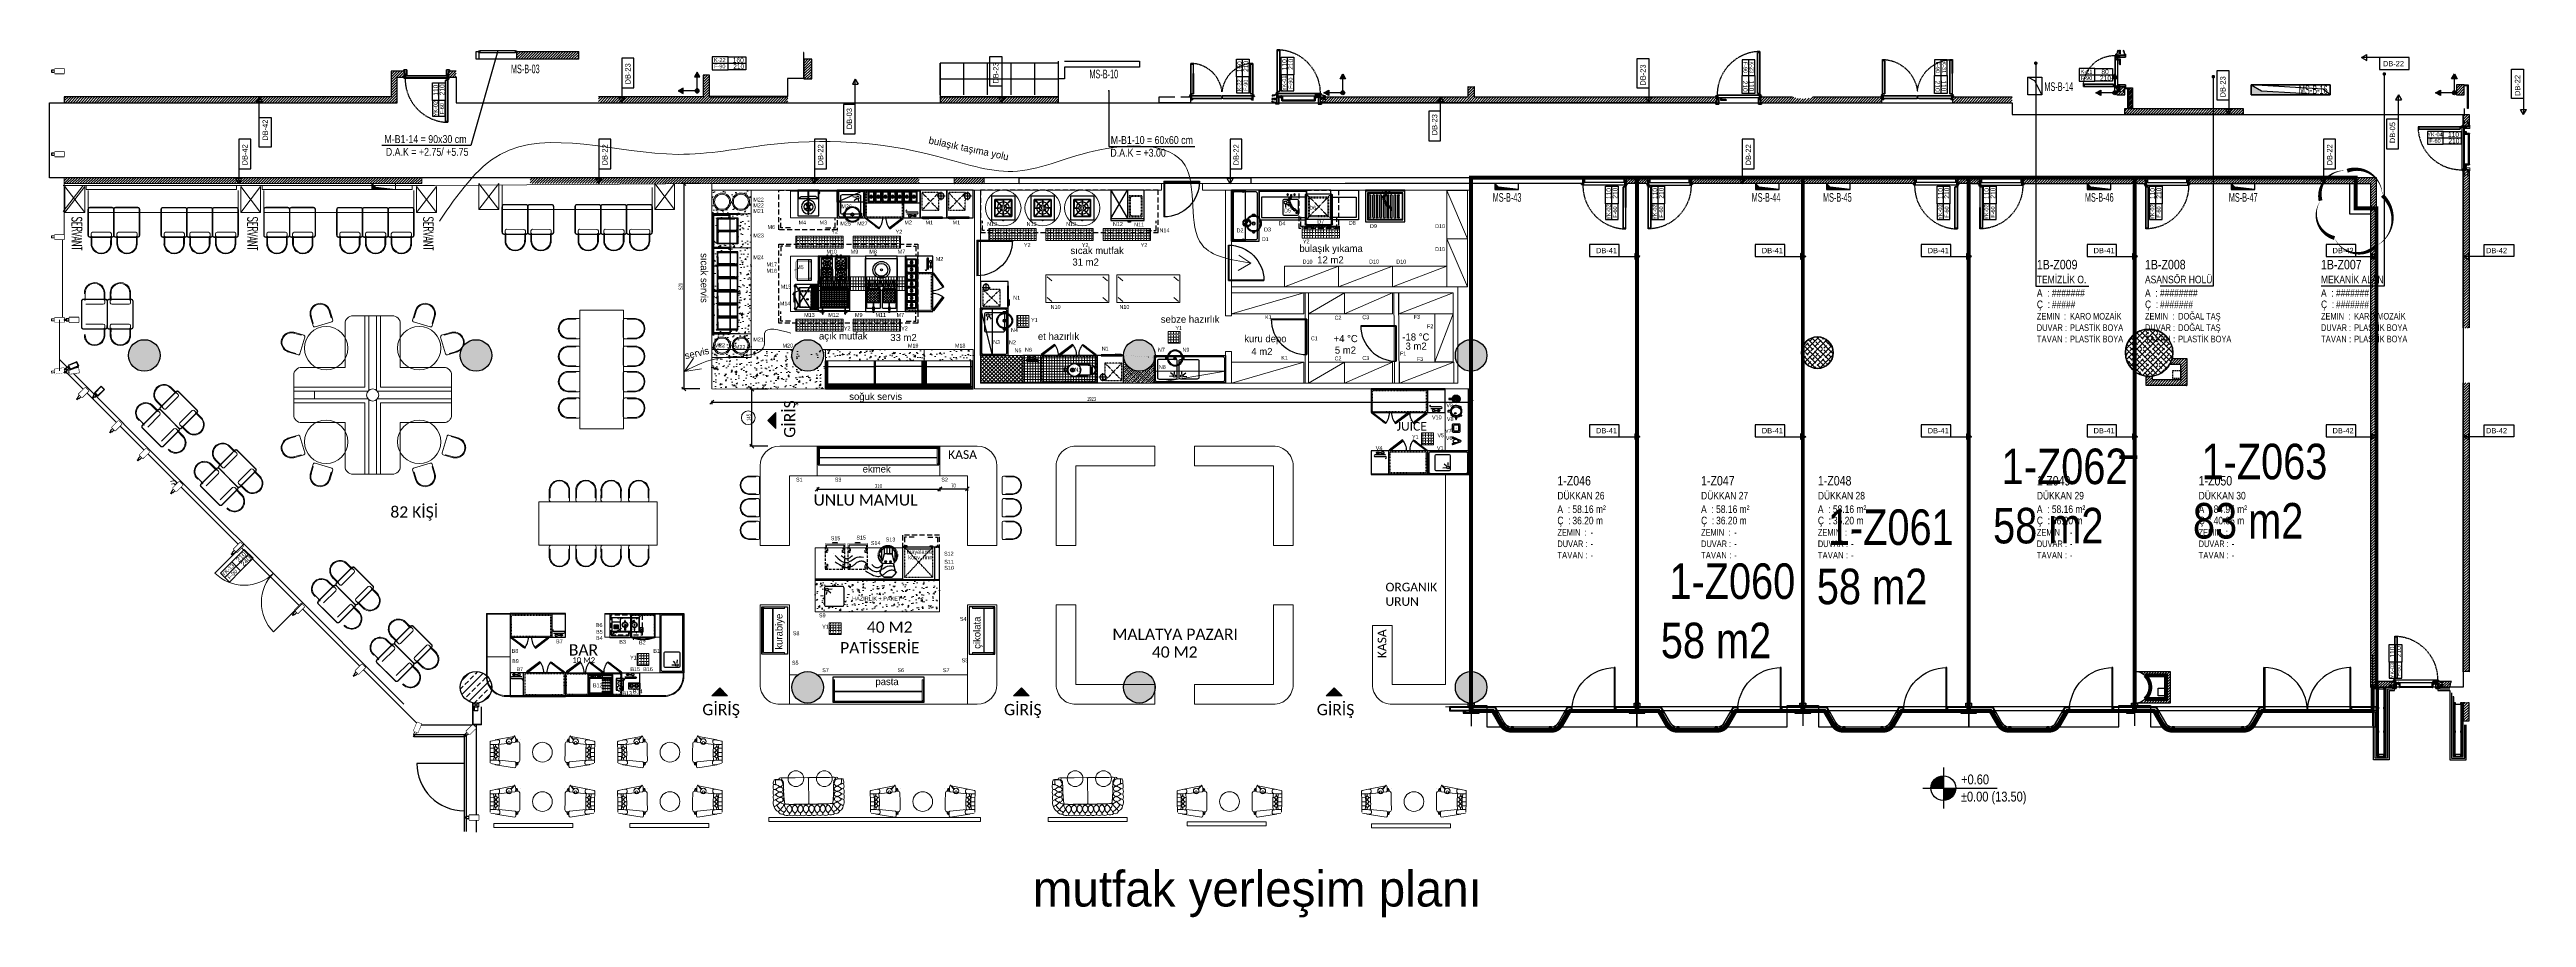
# Model space of a CAD drawing. Header units: centimetres. Extents: x -72470 to -43129, y -18750 to -16337.
# Drawn here: x -64703 to -58430, y -18642 to -16445 of the extents above; entities that cross this region are included whole.
import ezdxf
from ezdxf.enums import TextEntityAlignment as Align

# ---------------------------------------------------------------- set-up
doc = ezdxf.new("R2010")
doc.units = ezdxf.units.CM
doc.header["$MEASUREMENT"] = 0
for name, pattern in [('11-021_3001-BLOK_B_ZEMIN_KAT$0$DASHED', [12.77794, 8.518627, -4.259313]), ('11-021_3001-BLOK_B_ZEMIN_KAT$0$HIDDEN2', [4.7625, 3.175, -1.5875]), ('CENTERX2', [4, 2.5, -0.5, 0.5, -0.5]), ('Dashed', [0.005644, 0.002822, -0.002822]), ('DUZ', [0]), ('HIDDEN', [9.525, 6.35, -3.175]), ('HIDDENX2', [19.05, 12.7, -6.35])]:
    doc.linetypes.add(name, pattern=pattern)
doc.layers.get('0').update_dxf_attribs({"linetype": 'DUZ', "lineweight": 0})
doc.layers.get('Defpoints').update_dxf_attribs({"lineweight": 0})
for name, color, linetype in [('-DWG_ANA', 7, 'Continuous'), ('-DWG_DETAY1', 7, 'Continuous'), ('-DWG_DETAY2', 7, 'Continuous'), ('-DWG_DETAY5', 7, 'Continuous'), ('002 Çizgi', 7, 'Continuous'), ('11-021_3001-BLOK_B_ZEMIN_KAT$0$2DAYDINLATMA', 161, 'Continuous'), ('11-021_3001-BLOK_B_ZEMIN_KAT$0$2DCAM1', 6, 'Continuous'), ('11-021_3001-BLOK_B_ZEMIN_KAT$0$2DDOSEMETARAMA', 8, 'Continuous'), ('11-021_3001-BLOK_B_ZEMIN_KAT$0$2DDUVAR', 3, 'Continuous'), ('11-021_3001-BLOK_B_ZEMIN_KAT$0$2DDUVAR1', 3, 'Continuous'), ('11-021_3001-BLOK_B_ZEMIN_KAT$0$2DGORUNUS2', 66, 'Continuous'), ('11-021_3001-BLOK_B_ZEMIN_KAT$0$2DKAPI', 180, 'Continuous'), ('11-021_3001-BLOK_B_ZEMIN_KAT$0$2DKAPIPOZU', 162, 'Continuous'), ('11-021_3001-BLOK_B_ZEMIN_KAT$0$2DKONST1', 6, 'Continuous'), ('11-021_3001-BLOK_B_ZEMIN_KAT$0$2DKOT', 2, 'Continuous'), ('11-021_3001-BLOK_B_ZEMIN_KAT$0$2DMAHALPOZU', 6, 'Continuous'), ('11-021_3001-BLOK_B_ZEMIN_KAT$0$2DPOZ DUVAR', 144, 'Continuous'), ('11-021_3001-BLOK_B_ZEMIN_KAT$0$2DSIVA', 30, 'Continuous'), ('11-021_3001-BLOK_B_ZEMIN_KAT$0$2DTARAMA-DUVAR', 250, 'Continuous'), ('11-021_3001-BLOK_B_ZEMIN_KAT$0$2DTARAMA1', 253, 'Continuous'), ('11-021_3001-BLOK_B_ZEMIN_KAT$0$2DTAS', 32, 'Continuous'), ('11-021_3001-BLOK_B_ZEMIN_KAT$0$2DYANGINKAPI', 180, 'Continuous'), ('11-021_3001-BLOK_B_ZEMIN_KAT$0$2DYAZI1', 212, 'Continuous'), ('11-021_3001-BLOK_B_ZEMIN_KAT$0$2DYAZI_SAFT', 212, 'Continuous'), ('11-021_3001-BLOK_B_ZEMIN_KAT$0$2DYAZIDOSEME', 212, 'Continuous'), ('11-021_500-BLOK A-str_zemin_kat$0$2DKOLON', 4, 'Continuous'), ('11-021_500-BLOK A-str_zemin_kat$0$2DTARAMA1', 253, 'Continuous'), ('11-021_500-BLOK B-str_zemin_kat$0$11-021_500-BLOK B-str_6_kat$0$2DTARAMA1', 253, 'Continuous'), ('11-021_500-BLOK B-str_zemin_kat$0$2DKOLON', 4, 'Continuous'), ('11-021_500-BLOK B-str_zemin_kat$0$2DKONST2', 180, 'Continuous'), ('11-021_500-BLOK B-str_zemin_kat$0$2DTARAMA-SAFT', 251, 'Continuous'), ('11-021_500-BLOK B-str_zemin_kat$0$2DTARAMA1', 253, 'Continuous'), ('11-021_D_3001_ZEMIN_KAT$0$2DYAZI2', 212, 'Continuous'), ('2DDUVAR', 3, 'Continuous'), ('2DGORUNUS3', 41, 'Continuous'), ('2DKONST1', 6, 'Continuous'), ('2DTARAMA-DUVAR', 250, 'Continuous'), ('3XKO_0.10mm', 22, 'Continuous'), ('3XKO_DIMS_20', 6, 'Continuous'), ('3XKO_FINISH', 52, 'Continuous'), ('3XKO_GLASS', 161, 'Continuous'), ('3XKO_GRID', 253, 'CENTERX2'), ('3XKO_HATCH', 253, 'Continuous'), ('3XKO_METAL', 6, 'Continuous'), ('AREA_JLL', 242, 'Continuous'), ('CAM', 4, 'Continuous'), ('CIHAZ', 2, 'Continuous'), ('kapı ABD', 55, 'Continuous'), ('Kıtc-002 Çizgi', 7, 'Continuous'), ('PLAN', 9, 'Continuous'), ('PRO_OLCU', 173, 'Continuous'), ('S2000-002 Çizgi', 7, 'Continuous'), ('t_mutfakekipmans2000', 165, 'Continuous'), ('VALCIPAN', 4, 'Continuous'), ('VNOT_170128', 63, 'Continuous'), ('YAZI', 7, 'Continuous')]:
    doc.layers.add(name, color=color, linetype=linetype)
doc.layers.add('11-021_3001-BLOK_B_ZEMIN_KAT$0$2DALANNET', color=1, linetype='Continuous', plot=False)
for name, color, linetype, lineweight in [('Auto-AhsapMobilya', 34, 'Continuous', 20), ('Auto-Tefris', 32, 'Continuous', 18), ('END. MUTFAK', 210, 'Continuous', 30), ('M-OLCU-IC', 155, 'Continuous', 0), ('TEFRIS', 30, 'Continuous', 9)]:
    doc.layers.add(name, color=color, linetype=linetype, lineweight=lineweight)
doc.styles.add('11-021_3001-BLOK_B_ZEMIN_KAT$0$ARIAL', font='arial.ttf', dxfattribs={"width": 0.8})
doc.styles.add('11-021_3001-BLOK_B_ZEMIN_KAT$0$OLCU', font='arial.ttf', dxfattribs={"width": 0.8})
doc.styles.add('11-021_3001-BLOK_B_ZEMIN_KAT$0$yazi', font='calibri.ttf', dxfattribs={"width": 0.6})
doc.styles.add('11-021_D_3001_ZEMIN_KAT$0$OLCU', font='arial.ttf', dxfattribs={"width": 0.8})
doc.styles.add('ARIAL', font='arial.ttf', dxfattribs={"width": 0.6})
doc.styles.add('ROMANS', font='romanc.shx', dxfattribs={"width": 0.75, "height": 0.003})
doc.styles.get("Standard").update_dxf_attribs({"font": 'candara.ttf'})
doc.styles.add('TAKSİM', font='GOTHIC.TTF', dxfattribs={"height": 20})
doc.styles.add('Yazi-20-Normal', font='arial.ttf', dxfattribs={"height": 10})
doc.dimstyles.new('11-021_3001-BLOK_B_ZEMIN_KAT$0$DIM100', dxfattribs={"dimscale": 90, "dimtxt": 0.25, "dimasz": 0.005, "dimexe": 0.04, "dimexo": 0.1, "dimgap": 0.05, "dimtad": 1, "dimrnd": 0.5, "dimdsep": 46, "dimtxsty": '11-021_3001-BLOK_B_ZEMIN_KAT$0$OLCU', "dimblk": '11-021_3001-BLOK_B_ZEMIN_KAT$0$WDIM', "dimcen": 0.09, "dimse1": 1, "dimse2": 1, "dimclrd": 256, "dimclre": 256, "dimclrt": 6, "dimadec": 0, "dimazin": 0, "dimtfac": 1, "dimtix": 1, "dimtmove": 1, "dimatfit": 2, "dimldrblk": '11-021_3001-BLOK_B_ZEMIN_KAT$0$WDIM', "dimfxl": 1, "dimtolj": 1, "dimarcsym": 0})
doc.dimstyles.new('E_100', dxfattribs={"dimtxt": 10, "dimasz": 10, "dimexe": 5, "dimexo": 30, "dimgap": 3, "dimtad": 1, "dimtoh": 1, "dimdec": 0, "dimzin": 12, "dimdsep": 46, "dimtxsty": 'ARIAL', "dimblk": 'OBLIQUE', "dimcen": 5, "dimdle": 1, "dimclrt": 256, "dimadec": 0, "dimazin": 3, "dimtfac": 1, "dimtdec": 0, "dimtofl": 0, "dimtmove": 2, "dimatfit": 3, "dimldrblk": 'OBLIQUE', "dimfxl": 5, "dimtolj": 1, "dimtzin": 0, "dimarcsym": 0})
pattern_1 = [(45, (-56902.8123, -18059.437), (-3.367596, 3.367596), [])]
pattern_2 = [(180, (2.75, 15.9795), (-0.079375, -0.15875), [0, -0.15875])]
pattern_3 = [(360, (-112.75, 15.9795), (0.079375, -0.15875), [0, -0.15875])]
pattern_4 = [(45, (0, 0), (-13.4704, 13.4704), []), (45, (13.47, 0), (-13.4704, 13.4704), [9.525, -4.7625])]
pattern_5 = [(45, (-49271.333, -13119.129), (-13.470384, 13.470384), []), (45, (-49257.863, -13119.129), (-13.470384, 13.470384), [9.525, -4.7625])]
pattern_6 = [(270, (-68056.069, -14681.297), (6.985, 1e-14), [5.08, -1.905]), (360, (-68056.069, -14681.297), (-1e-14, 6.985), [5.08, -1.905])]
pattern_7 = [(45, (-421164.15, -192690.207), (-17.6776695, 17.6776695), []), (45, (-421146.472, -192690.207), (-17.6776695, 17.6776695), [12.5, -6.25])]

# ---------------------------------------------------------------- blocks, each defined once
blk = doc.blocks.new('*U20')
at = {"layer": '11-021_3001-BLOK_B_ZEMIN_KAT$0$2DTARAMA1'}
h = blk.add_hatch(dxfattribs=at)
h.set_pattern_fill('DOTS', color=256, scale=0.1, angle=180, style=0)
h.set_pattern_definition(pattern_3)
edge = h.paths.add_edge_path()
edge.add_line((-105.6, 13.3), (-107, 13.3))
edge.add_line((-107, 13.3), (-107.2, 13.2))
edge.add_line((-107.2, 13.2), (-105.7, 13.2))
edge.add_arc((-105.7, 13.4), 0.2, 270, 311.40962)
h = blk.add_hatch(dxfattribs=at)
h.set_pattern_fill('DOTS', color=256, scale=0.1, angle=180, style=0)
h.set_pattern_definition(pattern_2)
edge = h.paths.add_edge_path()
edge.add_line((-3, 13.3), (-4.4, 13.3))
edge.add_arc((-4.3, 13.4), 0.2, 228.59038, 270)
edge.add_line((-4.3, 13.2), (-2.8, 13.2))
edge.add_line((-2.8, 13.2), (-3, 13.3))
blk.add_line((-108.4, 22.5), (-108.4, 22.5))
at = {"layer": '11-021_3001-BLOK_B_ZEMIN_KAT$0$2DKAPI', "linetype": '11-021_3001-BLOK_B_ZEMIN_KAT$0$HIDDEN2', "ltscale": 0.1}
for p, q in [((-122.5, 11.5), (-110, 11.5)), ((-122.5, 11.5), (-122.5, 8.5)), ((-122.5, 8.5), (-110, 8.5)), ((-119.5, 11.3), (-119.5, 8.7)), ((-116.5, 11.3), (-116.5, 8.7)), ((-110.2, 11.5), (-110.2, 8.5)), ((12.8, 11.5), (0.3, 11.5)), ((12.8, 8.5), (0.3, 8.5)), ((0.5, 11.5), (0.5, 8.5)), ((6.8, 11.3), (6.8, 8.7)), ((9.8, 11.3), (9.8, 8.7)), ((12.8, 11.5), (12.8, 8.5))]:
    blk.add_line(p, q, dxfattribs=at)
at = {"layer": '11-021_3001-BLOK_B_ZEMIN_KAT$0$2DKAPI'}
for p, q in [((-108.3, 13), (-109.9, 13)), ((-108.5, 21.5), (-108.5, 19.5)), ((-101.3, 15.2), (-101.2, 15.2)), ((-101.2, 15.1), (-101.3, 15.1)), ((-101.2, 16.9), (-101.2, 12.5)), ((-97.2, 16.9), (-101.2, 16.9)), ((-101.2, 15.5), (-101.2, 15.5)), ((-101.2, 15.5), (-101.2, 14.8)), ((-101.2, 14.8), (-101.2, 14.8)), ((-101, 16.9), (-101, 12.3)), ((-101, 16.9), (-101, 12.3)), ((-100.6, 11.9), (-97.8, 11.9)), ((-100, 16.9), (-100, 17.2)), ((-98.4, 17.2), (-100, 17.2)), ((-99.7, 16.9), (-99.6, 17.2)), ((-98.8, 17.2), (-98.7, 16.9)), ((-98.4, 17.2), (-98.4, 16.9)), ((-97.4, 16.9), (-97.4, 12.3)), ((-97.2, 16.9), (-97.2, 15.1)), ((-97.2, 15.7), (-97.2, 4.9)), ((-95.9, 15.9), (-96.9, 15.9)), ((-95.9, 4.6), (-96.9, 4.6)), ((-95.7, 4.9), (-95.7, 15.7)), ((-14.3, 7.3), (-95.7, 7.3)), ((-14.3, 4.9), (-95.7, 4.9)), ((-14.3, 15.7), (-14.3, 4.9)), ((-13.1, 15.9), (-14.1, 15.9)), ((-13.1, 4.6), (-14.1, 4.6)), ((-12.8, 16.9), (-12.8, 15.1)), ((-8.8, 16.9), (-12.8, 16.9)), ((-12.8, 4.9), (-12.8, 15.7)), ((-12.6, 16.9), (-12.6, 12.3)), ((-12.2, 11.9), (-9.4, 11.9)), ((-11.6, 17.2), (-10, 17.2)), ((-11.6, 16.9), (-11.6, 17.2)), ((-11.3, 16.9), (-11.2, 17.2)), ((-10.4, 17.2), (-10.3, 16.9)), ((-10, 16.9), (-10, 17.2)), ((-9, 12.3), (-9, 16.9)), ((-9, 12.3), (-9, 12.7)), ((-9, 12.7), (-9, 12.7)), ((-8.8, 16.9), (-8.8, 12.5)), ((-8.8, 14.8), (-8.8, 15.5)), ((-8.8, 15.5), (-8.8, 15.5)), ((-8.8, 15.2), (-8.7, 15.2)), ((-8.7, 15.1), (-8.8, 15.1)), ((-8.8, 14.8), (-8.8, 14.8)), ((-1.1, 22), (-1.7, 22)), ((-1.7, 13), (-0.1, 13)), ((-1.5, 21.5), (-1.5, 19.5)), ((-1.5, 19.5), (-1.2, 19.5)), ((-1.2, 21.5), (-1.2, 19.5)), ((-1.1, 22), (1.2, 22)), ((-1.1, 21.7), (1.2, 21.7)), ((1, 22), (1, 22.3)), ((1.4, 22.3), (1.4, 22.1)), ((1.7, 22.3), (1.7, 22.1))]:
    blk.add_line(p, q, dxfattribs=at)
at = {"layer": '11-021_3001-BLOK_B_ZEMIN_KAT$0$2DKAPI', "lineweight": -2}
for p, q in [((-109.7, 23.5), (-109.7, 22.7)), ((-0.7, 23.7), (-109.6, 23.7)), ((-0.7, 23.5), (-109.6, 23.5)), ((-109.6, 23.5), (-109.6, 22.7)), ((-107.6, 22.7), (-109.6, 22.7)), ((-107.5, 22.6), (-109.6, 22.6)), ((-107.5, 22.9), (-109.5, 22.9)), ((-109.5, 22.9), (-109.5, 22.8)), ((-107.5, 22.8), (-109.5, 22.8)), ((-107.5, 22.4), (-107.7, 22.6)), ((-107.6, 22.7), (-107.6, 22.6)), ((-107.5, 22.8), (-107.5, 17.4)), ((-107.4, 22.8), (-107.4, 17.4)), ((-2.9, 17.4), (-107.4, 17.4)), ((-2.9, 17.2), (-107.4, 17.2)), ((-105.1, 11.5), (-105.1, 15.6)), ((-4.9, 11.5), (-4.9, 15.6)), ((-2.2, 24.2), (-4.4, 24.2)), ((-2.9, 22.8), (-2.9, 17.4)), ((-0.8, 22.9), (-2.8, 22.9)), ((-0.8, 22.8), (-2.8, 22.8)), ((-2.8, 22.8), (-2.8, 17.4)), ((-0.7, 22.6), (-2.8, 22.6)), ((-2.5, 22.6), (-2.8, 22.4)), ((-0.7, 22.7), (-2.7, 22.7)), ((-2.7, 22.7), (-2.7, 22.6)), ((-1.3, 24.3), (-2.1, 24.2)), ((-0.2, 24), (-2.1, 23.7)), ((-0.8, 22.9), (-0.8, 22.8)), ((-0.7, 23.5), (-0.7, 22.7)), ((-0.6, 23.5), (-0.6, 22.7)), ((0.2, 24.2), (0, 24.6)), ((0.4, 25.3), (0.4, 22.5)), ((0.9, 25.3), (0.9, 22.5))]:
    blk.add_line(p, q, dxfattribs=at)
at = {"layer": '11-021_3001-BLOK_B_ZEMIN_KAT$0$2DKAPI'}
for points in [[(-117.5, 18.4, 0.330017), (-119, 17.9, -0.330016), (-120.6, 17.3, 0.420839), (-122.3, 16.4), (-122.5, 16.3, -0.447989), (-120.6, 17.5, 0.330017), (-119.1, 18, -0.330016), (-117.4, 18.6, 0.160745), (-116.6, 18.6), (-113.7, 19.7), (-110.7, 19.7), (-110.7, 19.5), (-113.7, 19.5), (-116.6, 18.4, -0.160745)], [(-117.5, 6.6, -0.330017), (-119, 7.1, 0.330017), (-120.6, 7.7, -0.420839), (-122.3, 8.6), (-122.5, 8.7, 0.447989), (-120.6, 7.5, -0.330017), (-119.1, 7, 0.330016), (-117.4, 6.4, -0.160745), (-116.6, 6.4), (-113.7, 5.3), (-110.7, 5.3), (-110.7, 5.5), (-113.7, 5.5), (-116.6, 6.6, 0.160745)], [(-109.8, 15.1), (-110, 15.3), (-108.7, 16.4), (-108.5, 16.2, 0.005789), (-108.5, 16.2)], [(-105.9, 13.4), (-106, 13.6), (-107.2, 13.4), (-108.4, 13.5, 0.465986), (-108.6, 13.3), (-108.6, 13.1, 0.414214), (-108.4, 12.9), (-105.5, 12.9, -0.414214), (-105.4, 12.8), (-105.4, 11.5), (-105.3, 11.5), (-105.3, 12.8, 0.414214), (-105.5, 13), (-108.4, 13, -0.414214), (-108.5, 13.1), (-108.5, 13.3, -0.465987), (-108.4, 13.4), (-107.2, 13.2)], [(-4, 13.4), (-4, 13.6), (-2.8, 13.4), (-1.6, 13.5, -0.465986), (-1.4, 13.3), (-1.4, 13.1, -0.414214), (-1.6, 12.9), (-4.4, 12.9, 0.414214), (-4.5, 12.8), (-4.5, 11.5), (-4.7, 11.5), (-4.7, 12.8, -0.414214), (-4.4, 13), (-1.6, 13, 0.414214), (-1.5, 13.1), (-1.5, 13.3, 0.465987), (-1.6, 13.4), (-2.8, 13.2)], [(-0.2, 15.1), (0, 15.3), (-1.3, 16.4), (-1.5, 16.2, -0.005789), (-1.5, 16.2)], [(7.8, 18.4, -0.330017), (9.3, 17.9, 0.330016), (10.9, 17.3, -0.420839), (12.6, 16.4), (12.8, 16.3, 0.447989), (10.9, 17.5, -0.330017), (9.4, 18, 0.330016), (7.7, 18.6, -0.160745), (6.9, 18.6), (4, 19.7), (1, 19.7), (1, 19.5), (4, 19.5), (6.9, 18.4, 0.160745)], [(7.8, 6.6, 0.330017), (9.3, 7.1, -0.330017), (10.9, 7.7, 0.420839), (12.6, 8.6), (12.8, 8.7, -0.447989), (10.9, 7.5, 0.330017), (9.4, 7, -0.330016), (7.7, 6.4, 0.160745), (6.9, 6.4), (4, 5.3), (1, 5.3), (1, 5.5), (4, 5.5), (6.9, 6.6, -0.160745)]]:
    blk.add_lwpolyline(points, format="xyb", close=True, dxfattribs=at)
for points in [[(-110, 5), (-114, 5), (-114, 5.3), (-111, 5.3), (-110.3, 5.3), (-110.3, 19.7), (-114, 19.7), (-114, 20), (-110, 20)], [(-108.1, 21.6), (-108.3, 21.6), (-108.3, 19.6), (-108.1, 19.6)], [(-1.7, 21.6), (-1.9, 21.6), (-1.9, 19.6), (-1.7, 19.6)], [(0, 5), (4, 5), (4, 5.3), (1, 5.3), (0.3, 5.3), (0.3, 19.7), (4, 19.7), (4, 20), (0, 20)]]:
    blk.add_lwpolyline(points, close=True, dxfattribs=at)
at = {"layer": '11-021_3001-BLOK_B_ZEMIN_KAT$0$2DKAPI', "lineweight": -2}
for points in [[(-105, 1.7, -0.414214), (-105.2, 1.5), (-112.6, 1.5, -0.414214), (-112.9, 1.7), (-112.9, 4), (-112.8, 4), (-112.8, 1.7, 0.414214), (-112.6, 1.7), (-105.2, 1.7, 0.414214), (-105.1, 1.7), (-105.1, 11.5, -1), (-105.6, 11.5), (-105.6, 12.5), (-105.4, 12.5), (-105.4, 11.5, 1), (-105.3, 11.5), (-105.3, 15.6, -1), (-105, 15.6)], [(-106.9, 15.6), (-106.9, 14.9, 0.414214), (-106.7, 14.7), (-105.9, 14.7, 0.494565), (-105.7, 15), (-105.7, 15), (-105.9, 15.6, -1.142909), (-105.3, 15.7), (-105.3, 13.4, -0.414214), (-105.7, 13), (-108.3, 13), (-108.3, 13.2), (-105.7, 13.2, 0.414214), (-105.5, 13.4), (-105.5, 15.7, 1.142909), (-105.7, 15.7), (-105.5, 15, -0.494565), (-105.9, 14.5), (-106.7, 14.5, -0.414214), (-107.1, 14.9), (-107.1, 15.6, 0.414214), (-107.3, 15.8), (-108.1, 15.8, -0.388473), (-108.5, 16.2), (-108.5, 16.2), (-108.5, 16.2, -0.016382), (-108.5, 16.2), (-108.5, 21.6, -0.267949), (-108.3, 21.9, 0.767327), (-108.4, 22.3), (-112.4, 22.3, 0.414214), (-112.6, 22.1), (-112.6, 21), (-112.8, 21), (-112.8, 22.1, -0.414214), (-112.4, 22.5), (-108.4, 22.5, -0.767327), (-108.2, 21.8, 0.267949), (-108.3, 21.6), (-108.3, 16.2, 0.414214), (-108.1, 16), (-107.3, 16, -0.414214)], [(-5, 1.7, 0.414214), (-4.8, 1.5), (2.6, 1.5, 0.414214), (2.9, 1.7), (2.9, 4), (2.8, 4), (2.8, 1.7, -0.414214), (2.6, 1.7), (-4.8, 1.7, -0.414214), (-4.9, 1.7), (-4.9, 11.5, 1), (-4.4, 11.5), (-4.4, 12.5), (-4.5, 12.5), (-4.5, 11.5, -1), (-4.7, 11.5), (-4.7, 15.6, 1), (-5, 15.6)], [(-3.1, 15.6), (-3.1, 14.9, -0.414214), (-3.3, 14.7), (-4.1, 14.7, -0.494565), (-4.3, 15), (-4.3, 15), (-4.1, 15.6, 1.142909), (-4.7, 15.7), (-4.7, 13.4, 0.414214), (-4.3, 13), (-1.7, 13), (-1.7, 13.2), (-4.3, 13.2, -0.414214), (-4.5, 13.4), (-4.5, 15.7, -1.142909), (-4.3, 15.7), (-4.5, 15, 0.494565), (-4.1, 14.5), (-3.3, 14.5, 0.414214), (-2.9, 14.9), (-2.9, 15.6, -0.414214), (-2.7, 15.8), (-1.9, 15.8, 0.388473), (-1.5, 16.2), (-1.5, 16.2), (-1.5, 16.2, 0.016382), (-1.5, 16.2), (-1.5, 21.6, 0.267949), (-1.7, 21.9, -0.767327), (-1.6, 22.3), (2.4, 22.3, -0.414214), (2.6, 22.1), (2.6, 21), (2.8, 21), (2.8, 22.1, 0.414214), (2.4, 22.5), (-1.6, 22.5, 0.767327), (-1.8, 21.8, -0.267949), (-1.7, 21.6), (-1.7, 16.2, -0.414214), (-1.9, 16), (-2.7, 16, 0.414214)]]:
    blk.add_lwpolyline(points, format="xyb", close=True, dxfattribs=at)
blk.add_circle((-0.4, 25.3), 0.8, dxfattribs=at)
at = {"layer": '11-021_3001-BLOK_B_ZEMIN_KAT$0$2DKAPI'}
for centre, radius, start, end in [((-110, 15.3), 0.3, 270, 308.89453), ((-108.5, 16.2), 0.3, 218.89453, 292.02431), ((-100.5, 15.2), 0.8, 152.04681, 176.41668), ((-100.5, 15.2), 0.8, 183.58332, 207.95319), ((-100.9, 12.5), 0.3, 180, 240), ((-100.6, 12.3), 0.4, 180, 270), ((-97.8, 12.3), 0.4, 270, 0), ((-97.4, 15.3), 0.25, 271.14599, 0), ((-97.4, 12.6), 0.25, 0, 88.85401), ((-96.9, 15.7), 0.25, 90, 180), ((-96.9, 4.9), 0.25, 180, 270), ((-95.9, 15.7), 0.25, 0, 90), ((-95.9, 4.9), 0.25, 270, 0), ((-14.1, 15.7), 0.25, 90, 180), ((-14.1, 4.9), 0.25, 180, 270), ((-13.1, 15.7), 0.25, 0, 90), ((-13.1, 4.9), 0.25, 270, 0), ((-12.6, 15.3), 0.25, 180, 268.85401), ((-12.6, 12.6), 0.25, 91.14599, 180), ((-12.2, 12.3), 0.4, 180, 270), ((-9.4, 12.3), 0.4, 270, 0), ((-9.1, 12.5), 0.3, 300, 0), ((-9.5, 15.2), 0.8, 3.58332, 27.95319), ((-9.5, 15.2), 0.8, 332.04681, 356.41668), ((-1.5, 16.2), 0.3, 247.97569, 321.10547), ((-1.1, 21.5), 0.45, 90, 180), ((-1.1, 21.5), 0.15, 90, 180), ((0, 15.3), 0.3, 231.10547, 270), ((1.2, 22.1), 0.45, 270, 0), ((1.2, 22.1), 0.15, 270, 0)]:
    blk.add_arc(centre, radius, start, end, dxfattribs=at)
at = {"layer": '11-021_3001-BLOK_B_ZEMIN_KAT$0$2DKAPI', "lineweight": -2}
for centre, radius, start, end in [((-109.6, 23.5), 0.1, 90, 180), ((-109.6, 22.7), 0.1, 180, 270), ((-107.5, 22.8), 0.1, 0, 90), ((-107.4, 17.4), 0.1, 180, 270), ((-4.4, 23.7), 0.5, 90, 180), ((-2.8, 22.8), 0.1, 90, 180), ((-2.9, 17.4), 0.1, 270, 0), ((-2.2, 24.7), 0.5, 270, 280.80118), ((-2.2, 24.2), 0.5, 270, 280.69587), ((-0.4, 25.3), 1.3, 0, 307.97987), ((-0.7, 23.5), 0.1, 0, 90), ((-0.7, 22.7), 0.1, 270, 0)]:
    blk.add_arc(centre, radius, start, end, dxfattribs=at)
at = {"layer": '11-021_3001-BLOK_B_ZEMIN_KAT$0$2DKONST1'}
for p, q in [((-110.3, 20.8), (-110.3, 19)), ((-108.4, 20.9), (-110.2, 20.9)), ((-110.2, 18.9), (-108.4, 18.9)), ((-108.3, 21.6), (-108.3, 18.6)), ((-108.1, 18.6), (-108.3, 18.6)), ((-108.1, 21.2), (-108.1, 21.2)), ((-108.1, 18.6), (-108.1, 18.6)), ((-108, 21.1), (-108, 18.7)), ((-107.9, 22), (-107.9, 20.7)), ((-4.5, 18.5), (-4.4, 18.6)), ((-4.5, 17.7), (-4.5, 18.5)), ((-2.8, 18.5), (-4.5, 18.5)), ((-4.4, 17.6), (-4.5, 17.7)), ((-2.8, 17.7), (-4.5, 17.7)), ((-4.4, 17.6), (-4.4, 18.6)), ((-4.4, 18.6), (-2.8, 18.6)), ((-2.8, 17.6), (-4.4, 17.6)), ((-2, 19.5), (-2, 16.8)), ((-1.7, 19.6), (-1.9, 19.6)), ((-1.9, 16.7), (-1.9, 16.7)), ((-1.9, 16.7), (-1.7, 16.7)), ((-1.7, 19.6), (-1.7, 16.7)), ((-1.6, 19.4), (-0.2, 19.4)), ((-0.2, 16.8), (-1.6, 16.8)), ((-1, 17.5), (-1, 18.8)), ((-0.1, 19.3), (-0.1, 16.9))]:
    blk.add_line(p, q, dxfattribs=at)
at = {"layer": '11-021_3001-BLOK_B_ZEMIN_KAT$0$2DKONST1', "linetype": '11-021_3001-BLOK_B_ZEMIN_KAT$0$HIDDEN2', "ltscale": 0.1}
for p, q in [((-97.7, 20.7), (-107.2, 20.7)), ((-107.2, 19.3), (-97.7, 19.3)), ((-97.7, 19.3), (-97.7, 20.7))]:
    blk.add_line(p, q, dxfattribs=at)
at = {"layer": '11-021_3001-BLOK_B_ZEMIN_KAT$0$2DKONST1', "linetype": '11-021_3001-BLOK_B_ZEMIN_KAT$0$DASHED'}
for p, q in [((-99.6, 17.2), (-99.6, 16)), ((-99.6, 16), (-98.7, 16)), ((-98.7, 16), (-98.7, 17.2)), ((-11.3, 17.2), (-11.3, 16)), ((-11.3, 16), (-10.4, 16)), ((-10.4, 16), (-10.4, 17.2))]:
    blk.add_line(p, q, dxfattribs=at)
at = {"layer": '11-021_3001-BLOK_B_ZEMIN_KAT$0$2DKONST1'}
for points in [[(-108.1, 19.7), (-108.7, 20.3), (-108.7, 20.5), (-108.1, 20.5)], [(-108.1, 20.3), (-108.7, 20.3)], [(-108.1, 20.5), (-107.5, 20.5)], [(-107.5, 20.3), (-108.1, 20.3)], [(-107.5, 19.1), (-108.1, 19.7)], [(-2.8, 17.5), (-1, 17.5), (-0.6, 17.9), (-0.6, 18.4), (-1, 18.8), (-2.8, 18.8), (-2.8, 17.5)]]:
    blk.add_lwpolyline(points, dxfattribs=at)
blk.add_lwpolyline([(-107.2, 21.1), (-107.5, 21.1), (-107.5, 18.7), (-107.3, 18.7), (-107.2, 18.7)], close=True, dxfattribs=at)
for points in [[(-105.9, 15.7), (-105.9, 15.1, 0.407471), (-105.8, 15), (-105.7, 15, -0.314176), (-105.7, 15), (-105.7, 14.9, -0.314278), (-105.7, 14.9), (-106, 14.8, -0.088425), (-106.2, 14.7), (-106.7, 14.7, -0.002352), (-106.8, 14.7, -0.133859), (-106.8, 14.8, -0.207567), (-106.9, 14.9), (-106.9, 15.6, 0.213459), (-107, 15.9, -0.539342), (-107, 16, -0.17378), (-107, 16, 0.03736), (-106.4, 16, 0.055717), (-105.6, 16.1, 0.487936), (-105.6, 16.2, 0.191668), (-106.8, 16.7, 0.032422), (-107, 16.7, -1.157597), (-107, 16.9), (-106.7, 16.9, -0.095803), (-106, 16.7, -0.073827), (-105.5, 16.4, -0.054813), (-105.3, 16.2, -0.629557), (-105.4, 16, 0.056027), (-105.7, 16, 0.20578), (-105.8, 15.9, 0.163118)], [(-106.1, 15.7), (-106.7, 15.7, 0.414214), (-106.7, 15.7), (-106.7, 15, 0.414214), (-106.7, 15), (-106.1, 15, 0.308319), (-106.1, 15), (-106.1, 15.5, 0.062439), (-106.1, 15.5), (-106.1, 15.7, 0.213162)], [(-4.1, 15.7), (-4.1, 15.1, -0.407471), (-4.2, 15), (-4.3, 15, 0.314176), (-4.3, 15), (-4.3, 14.9, 0.314278), (-4.3, 14.9), (-4, 14.8, 0.088425), (-3.8, 14.7), (-3.3, 14.7, 0.002352), (-3.2, 14.7, 0.133859), (-3.2, 14.8, 0.207567), (-3.1, 14.9), (-3.1, 15.6, -0.213459), (-3, 15.9, 0.539342), (-3, 16, 0.17378), (-3, 16, -0.03736), (-3.6, 16, -0.055717), (-4.4, 16.1, -0.487936), (-4.4, 16.2, -0.191668), (-3.2, 16.7, -0.032422), (-3, 16.7, 1.157597), (-3, 16.9), (-3.3, 16.9, 0.095803), (-4, 16.7, 0.073827), (-4.5, 16.4, 0.054813), (-4.7, 16.2, 0.629557), (-4.6, 16, -0.056027), (-4.3, 16, -0.20578), (-4.2, 15.9, -0.163118)], [(-3.9, 15.7), (-3.3, 15.7, -0.414214), (-3.3, 15.7), (-3.3, 15, -0.414214), (-3.3, 15), (-3.9, 15, -0.308319), (-3.9, 15), (-3.9, 15.5, -0.062439), (-3.9, 15.5), (-3.9, 15.7, -0.213162)]]:
    blk.add_lwpolyline(points, format="xyb", close=True, dxfattribs=at)
for centre, radius, start, end in [((-110.2, 20.8), 0.1, 90, 180), ((-110.2, 19), 0.1, 180, 270), ((-108.4, 22), 0.485, 0, 90), ((-108.1, 21.1), 0.1, 0, 90), ((-108.1, 18.7), 0.1, 270, 0), ((-108, 20.7), 0.15, 289.47122, 0), ((-1.9, 19.5), 0.1, 90, 180), ((-1.9, 16.8), 0.1, 180, 270), ((-0.2, 19.3), 0.1, 0, 90), ((-0.2, 16.9), 0.1, 270, 0)]:
    blk.add_arc(centre, radius, start, end, dxfattribs=at)
at = {"layer": '11-021_3001-BLOK_B_ZEMIN_KAT$0$2DTARAMA1', "linetype": '11-021_3001-BLOK_B_ZEMIN_KAT$0$HIDDEN2', "ltscale": 0.5}
for points in [[(-7.3, 80.2), (-7.3, 132.3, -0.414214), (-7.1, 132.4), (-1.4, 132.4, 0.414214), (-1.3, 132.6), (-1.3, 134.4, 1), (-1.3, 134.4), (-1.3, 132.6, -1), (-1.5, 132.6), (-1.5, 134.4, -1), (-1.1, 134.4), (-1.1, 80.2)], [(-1.2, 80.2), (-1.2, 134.4, 1), (-1.4, 134.4), (-1.4, 132.6, 1), (-1.4, 132.6), (-1.4, 134.4, -1), (-1.2, 134.4), (-1.2, 132.6, -0.414214), (-1.4, 132.4), (-7.1, 132.4, 0.414214), (-7.2, 132.3), (-7.2, 80.2)], [(-7.3, 80.2), (-7.3, 80.2), (-7.3, 28.2, 0.414214), (-7.1, 28.1), (-1.4, 28.1, -0.414214), (-1.3, 27.9), (-1.3, 26.1, -1), (-1.3, 26.1), (-1.3, 27.9, 1), (-1.5, 27.9), (-1.5, 26.1, 1), (-1.1, 26.1), (-1.1, 80.2)], [(-1.2, 80.2), (-1.2, 80.2), (-1.2, 26.1, -1), (-1.4, 26.1), (-1.4, 27.9, -1), (-1.4, 27.9), (-1.4, 26.1, 1), (-1.2, 26.1), (-1.2, 27.9, 0.414214), (-1.4, 28.1), (-7.1, 28.1, -0.414214), (-7.2, 28.2), (-7.2, 80.2)]]:
    blk.add_lwpolyline(points, format="xyb", dxfattribs=at)
blk.add_arc((0.5, 24.7), 109.9, 90.95397, 180.95693, dxfattribs=at)
at = {"layer": '11-021_3001-BLOK_B_ZEMIN_KAT$0$2DTARAMA1', "lineweight": -2}
for points in [[(-110, 15.3), (-110, 15), (-109.8, 15.1)], [(-108.5, 16.2), (-108.7, 16), (-108.6, 15.9)], [(-108.6, 15.9), (-108.4, 15.9), (-108.5, 16.2)], [(-1.4, 15.9), (-1.6, 15.9), (-1.5, 16.2)], [(-1.5, 16.2), (-1.3, 16), (-1.4, 15.9)], [(0, 15.3), (0, 15), (-0.2, 15.1)]]:
    blk.add_solid(points, dxfattribs=at)
at = {"layer": 'Defpoints'}
blk.add_lwpolyline([(0, 5), (0, 20), (9.2, 20)], dxfattribs=at)
blk = doc.blocks.new('11-021_3001-BLOK_B_ZEMIN_KAT$0$KÇ KOLU')
at = {"layer": '11-021_3001-BLOK_B_ZEMIN_KAT$0$2DKAPI'}
for p, q in [((-2.3, 0), (2.2, 0)), ((2.2, 0), (2.2, -0.5)), ((-11.7, -4.4), (-1.4, -4.4, 0)), ((-11.7, -6.7), (0.9, -6.7, 0)), ((-2.3, 0), (-2.3, -0.5)), ((-1.3, -0.5, 0), (-2.3, -0.5)), ((-1.3, -0.5, 0), (1.1, -0.5, 0)), ((-1.1, -4.1, 0), (-1.1, -0.5, 0)), ((1.1, -0.5, 0), (2.2, -0.5)), ((1.1, -6.4, 0), (1.1, -0.5, 0))]:
    blk.add_line(p, q, dxfattribs=at)
at = {"layer": '11-021_3001-BLOK_B_ZEMIN_KAT$0$2DKAPI', "extrusion": (1.39258e-08, -8.46361e-09, 1)}
blk.add_line((1.2, -0.5, 0), (-1.2, -0.5, 0), dxfattribs=at)
at = {"layer": '11-021_3001-BLOK_B_ZEMIN_KAT$0$2DKAPI'}
for centre, radius, start, end in [((-11.7, -5.5), 1.15, 90, 270), ((0.9, -6.4, 0), 0.25, 270.00097, 0.00097)]:
    blk.add_arc(centre, radius, start, end, dxfattribs=at)
at = {"layer": '11-021_3001-BLOK_B_ZEMIN_KAT$0$2DKAPI', "extrusion": (-1.0365e-12, 6.70829e-08, 1)}
blk.add_arc((-1.4, -4.1, 0), 0.25, 270.00097, 0, dxfattribs=at)
blk = doc.blocks.new('11-021_3001-BLOK_B_ZEMIN_KAT$0$K-21')
at = {"layer": '11-021_3001-BLOK_B_ZEMIN_KAT$0$2DTARAMA1'}
h = blk.add_hatch(dxfattribs=at)
h.set_pattern_fill('DOTS', color=256, scale=0.1, angle=180, style=0)
h.set_pattern_definition([(360, (-82.75, 15.9795), (0.079375, -0.15875), [0, -0.15875])])
edge = h.paths.add_edge_path()
edge.add_line((-75.6, 13.3), (-77, 13.3))
edge.add_line((-77, 13.3), (-77.2, 13.2))
edge.add_line((-77.2, 13.2), (-75.7, 13.2))
edge.add_arc((-75.7, 13.4), 0.2, 270, 311.40962)
h = blk.add_hatch(dxfattribs=at)
h.set_pattern_fill('DOTS', color=256, scale=0.1, angle=180, style=0)
h.set_pattern_definition(pattern_2)
edge = h.paths.add_edge_path()
edge.add_line((-3, 13.3), (-4.4, 13.3))
edge.add_arc((-4.3, 13.4), 0.2, 228.59038, 270)
edge.add_line((-4.3, 13.2), (-2.8, 13.2))
edge.add_line((-2.8, 13.2), (-3, 13.3))
blk.add_line((-78.4, 22.5), (-78.4, 22.5))
at = {"layer": '11-021_3001-BLOK_B_ZEMIN_KAT$0$2DKAPI', "linetype": '11-021_3001-BLOK_B_ZEMIN_KAT$0$HIDDEN2', "ltscale": 0.1}
for p, q in [((-92.8, 14.8), (-80.3, 14.8)), ((-92.8, 14.8), (-92.8, 11.8)), ((-92.8, 11.8), (-80.3, 11.8)), ((-89.8, 14.6), (-89.8, 12)), ((-86.8, 14.6), (-86.8, 12)), ((-80.5, 14.8), (-80.5, 11.8)), ((12.8, 14.8), (0.3, 14.8)), ((12.8, 11.8), (0.3, 11.8)), ((0.5, 14.8), (0.5, 11.8)), ((6.8, 14.6), (6.8, 12)), ((9.8, 14.6), (9.8, 12)), ((12.8, 14.8), (12.8, 11.8))]:
    blk.add_line(p, q, dxfattribs=at)
at = {"layer": '11-021_3001-BLOK_B_ZEMIN_KAT$0$2DKAPI'}
for p, q in [((-78.3, 13), (-79.9, 13)), ((-78.5, 21.5), (-78.5, 19.5)), ((-1.1, 22), (-1.7, 22)), ((-1.7, 13), (-0.1, 13)), ((-1.5, 21.5), (-1.5, 19.5)), ((-1.5, 19.5), (-1.2, 19.5)), ((-1.2, 21.5), (-1.2, 19.5)), ((-1.1, 22), (1.2, 22)), ((-1.1, 21.7), (1.2, 21.7)), ((1, 22), (1, 22.3)), ((1.4, 22.3), (1.4, 22.1)), ((1.7, 22.3), (1.7, 22.1))]:
    blk.add_line(p, q, dxfattribs=at)
at = {"layer": '11-021_3001-BLOK_B_ZEMIN_KAT$0$2DKAPI', "lineweight": -2}
for p, q in [((-79.7, 23.5), (-79.7, 22.7)), ((-0.7, 23.7), (-79.6, 23.7)), ((-0.7, 23.5), (-79.6, 23.5)), ((-79.6, 23.5), (-79.6, 22.7)), ((-77.6, 22.7), (-79.6, 22.7)), ((-77.5, 22.6), (-79.6, 22.6)), ((-77.5, 22.9), (-79.5, 22.9)), ((-79.5, 22.9), (-79.5, 22.8)), ((-77.5, 22.8), (-79.5, 22.8)), ((-77.5, 22.4), (-77.7, 22.6)), ((-77.6, 22.7), (-77.6, 22.6)), ((-77.5, 22.8), (-77.5, 17.4)), ((-77.4, 22.8), (-77.4, 17.4)), ((-2.9, 17.4), (-77.4, 17.4)), ((-2.9, 17.2), (-77.4, 17.2)), ((-75.1, 11.5), (-75.1, 15.6)), ((-4.9, 11.5), (-4.9, 15.6)), ((-2.2, 24.2), (-4.4, 24.2)), ((-2.9, 22.8), (-2.9, 17.4)), ((-0.8, 22.9), (-2.8, 22.9)), ((-0.8, 22.8), (-2.8, 22.8)), ((-2.8, 22.8), (-2.8, 17.4)), ((-0.7, 22.6), (-2.8, 22.6)), ((-2.5, 22.6), (-2.8, 22.4)), ((-0.7, 22.7), (-2.7, 22.7)), ((-2.7, 22.7), (-2.7, 22.6)), ((-1.3, 24.3), (-2.1, 24.2)), ((-0.2, 24), (-2.1, 23.7)), ((-0.8, 22.9), (-0.8, 22.8)), ((-0.7, 23.5), (-0.7, 22.7)), ((-0.6, 23.5), (-0.6, 22.7)), ((0.2, 24.2), (0, 24.6)), ((0.4, 25.3), (0.4, 22.5)), ((0.9, 25.3), (0.9, 22.5))]:
    blk.add_line(p, q, dxfattribs=at)
at = {"layer": '11-021_3001-BLOK_B_ZEMIN_KAT$0$2DKAPI'}
for points in [[(-87.8, 18.4, 0.330017), (-89.3, 17.9, -0.330016), (-90.9, 17.3, 0.420839), (-92.6, 16.4), (-92.8, 16.3, -0.447989), (-90.9, 17.5, 0.330017), (-89.4, 18, -0.330016), (-87.7, 18.6, 0.160745), (-86.9, 18.6), (-84, 19.7), (-81, 19.7), (-81, 19.5), (-84, 19.5), (-86.9, 18.4, -0.160745)], [(-87.8, 1.6, -0.330017), (-89.3, 2.1, 0.330017), (-90.9, 2.7, -0.420839), (-92.6, 3.6), (-92.8, 3.7, 0.447989), (-90.9, 2.5, -0.330017), (-89.4, 2, 0.330016), (-87.7, 1.4, -0.160745), (-86.9, 1.4), (-84, 0.3), (-81, 0.3), (-81, 0.5), (-84, 0.5), (-86.9, 1.6, 0.160745)], [(-79.8, 15.1), (-80, 15.3), (-78.7, 16.4), (-78.5, 16.2, 0.005789), (-78.5, 16.2)], [(-75.9, 13.4), (-76, 13.6), (-77.2, 13.4), (-78.4, 13.5, 0.465986), (-78.6, 13.3), (-78.6, 13.1, 0.414214), (-78.4, 12.9), (-75.5, 12.9, -0.414214), (-75.4, 12.8), (-75.4, 11.5), (-75.3, 11.5), (-75.3, 12.8, 0.414214), (-75.5, 13), (-78.4, 13, -0.414214), (-78.5, 13.1), (-78.5, 13.3, -0.465987), (-78.4, 13.4), (-77.2, 13.2)], [(-4, 13.4), (-4, 13.6), (-2.8, 13.4), (-1.6, 13.5, -0.465986), (-1.4, 13.3), (-1.4, 13.1, -0.414214), (-1.6, 12.9), (-4.4, 12.9, 0.414214), (-4.5, 12.8), (-4.5, 11.5), (-4.7, 11.5), (-4.7, 12.8, -0.414214), (-4.4, 13), (-1.6, 13, 0.414214), (-1.5, 13.1), (-1.5, 13.3, 0.465987), (-1.6, 13.4), (-2.8, 13.2)], [(-0.2, 15.1), (0, 15.3), (-1.3, 16.4), (-1.5, 16.2, -0.005789), (-1.5, 16.2)], [(7.8, 18.4, -0.330017), (9.3, 17.9, 0.330016), (10.9, 17.3, -0.420839), (12.6, 16.4), (12.8, 16.3, 0.447989), (10.9, 17.5, -0.330017), (9.4, 18, 0.330016), (7.7, 18.6, -0.160745), (6.9, 18.6), (4, 19.7), (1, 19.7), (1, 19.5), (4, 19.5), (6.9, 18.4, 0.160745)], [(7.8, 1.6, 0.330017), (9.3, 2.1, -0.330017), (10.9, 2.7, 0.420839), (12.6, 3.6), (12.8, 3.7, -0.447989), (10.9, 2.5, 0.330017), (9.4, 2, -0.330016), (7.7, 1.4, 0.160745), (6.9, 1.4), (4, 0.3), (1, 0.3), (1, 0.5), (4, 0.5), (6.9, 1.6, -0.160745)]]:
    blk.add_lwpolyline(points, format="xyb", close=True, dxfattribs=at)
for points in [[(-80, 0), (-84, 0), (-84, 0.3), (-81, 0.3), (-80.3, 0.3), (-80.3, 19.7), (-84, 19.7), (-84, 20), (-80, 20)], [(-78.1, 21.6), (-78.3, 21.6), (-78.3, 19.6), (-78.1, 19.6)], [(-1.7, 21.6), (-1.9, 21.6), (-1.9, 19.6), (-1.7, 19.6)], [(0, 0), (4, 0), (4, 0.3), (1, 0.3), (0.3, 0.3), (0.3, 19.7), (4, 19.7), (4, 20), (0, 20)]]:
    blk.add_lwpolyline(points, close=True, dxfattribs=at)
at = {"layer": '11-021_3001-BLOK_B_ZEMIN_KAT$0$2DKAPI', "lineweight": -2}
for points in [[(-75, -2.2, -0.414214), (-75.2, -2.5), (-82.6, -2.5, -0.414214), (-82.9, -2.2), (-82.9, 0), (-82.8, 0), (-82.8, -2.2, 0.414214), (-82.6, -2.3), (-75.2, -2.3, 0.414214), (-75.1, -2.2), (-75.1, 11.5, -1), (-75.6, 11.5), (-75.6, 12.5), (-75.4, 12.5), (-75.4, 11.5, 1), (-75.3, 11.5), (-75.3, 15.6, -1), (-75, 15.6)], [(-76.9, 15.6), (-76.9, 14.9, 0.414214), (-76.7, 14.7), (-75.9, 14.7, 0.494565), (-75.7, 15), (-75.7, 15), (-75.9, 15.6, -1.142909), (-75.3, 15.7), (-75.3, 13.4, -0.414214), (-75.7, 13), (-78.3, 13), (-78.3, 13.2), (-75.7, 13.2, 0.414214), (-75.5, 13.4), (-75.5, 15.7, 1.142909), (-75.7, 15.7), (-75.5, 15, -0.494565), (-75.9, 14.5), (-76.7, 14.5, -0.414214), (-77.1, 14.9), (-77.1, 15.6, 0.414214), (-77.3, 15.8), (-78.1, 15.8, -0.388473), (-78.5, 16.2), (-78.5, 16.2), (-78.5, 16.2, -0.016382), (-78.5, 16.2), (-78.5, 21.6, -0.267949), (-78.3, 21.9, 0.767327), (-78.4, 22.3), (-82.4, 22.3, 0.414214), (-82.6, 22.1), (-82.6, 21), (-82.8, 21), (-82.8, 22.1, -0.414214), (-82.4, 22.5), (-78.4, 22.5, -0.767327), (-78.2, 21.8, 0.267949), (-78.3, 21.6), (-78.3, 16.2, 0.414214), (-78.1, 16), (-77.3, 16, -0.414214)], [(-5, -2.2, 0.414214), (-4.8, -2.5), (2.6, -2.5, 0.414214), (2.9, -2.2), (2.9, 0), (2.8, 0), (2.8, -2.2, -0.414214), (2.6, -2.3), (-4.8, -2.3, -0.414214), (-4.9, -2.2), (-4.9, 11.5, 1), (-4.4, 11.5), (-4.4, 12.5), (-4.5, 12.5), (-4.5, 11.5, -1), (-4.7, 11.5), (-4.7, 15.6, 1), (-5, 15.6)], [(-3.1, 15.6), (-3.1, 14.9, -0.414214), (-3.3, 14.7), (-4.1, 14.7, -0.494565), (-4.3, 15), (-4.3, 15), (-4.1, 15.6, 1.142909), (-4.7, 15.7), (-4.7, 13.4, 0.414214), (-4.3, 13), (-1.7, 13), (-1.7, 13.2), (-4.3, 13.2, -0.414214), (-4.5, 13.4), (-4.5, 15.7, -1.142909), (-4.3, 15.7), (-4.5, 15, 0.494565), (-4.1, 14.5), (-3.3, 14.5, 0.414214), (-2.9, 14.9), (-2.9, 15.6, -0.414214), (-2.7, 15.8), (-1.9, 15.8, 0.388473), (-1.5, 16.2), (-1.5, 16.2), (-1.5, 16.2, 0.016382), (-1.5, 16.2), (-1.5, 21.6, 0.267949), (-1.7, 21.9, -0.767327), (-1.6, 22.3), (2.4, 22.3, -0.414214), (2.6, 22.1), (2.6, 21), (2.8, 21), (2.8, 22.1, 0.414214), (2.4, 22.5), (-1.6, 22.5, 0.767327), (-1.8, 21.8, -0.267949), (-1.7, 21.6), (-1.7, 16.2, -0.414214), (-1.9, 16), (-2.7, 16, 0.414214)]]:
    blk.add_lwpolyline(points, format="xyb", close=True, dxfattribs=at)
blk.add_circle((-0.4, 25.3), 0.8, dxfattribs=at)
at = {"layer": '11-021_3001-BLOK_B_ZEMIN_KAT$0$2DKAPI'}
for centre, radius, start, end in [((-80, 15.3), 0.3, 270, 308.89453), ((-78.5, 16.2), 0.3, 218.89453, 292.02431), ((-1.5, 16.2), 0.3, 247.97569, 321.10547), ((-1.1, 21.5), 0.45, 90, 180), ((-1.1, 21.5), 0.15, 90, 180), ((0, 15.3), 0.3, 231.10547, 270), ((1.2, 22.1), 0.45, 270, 0), ((1.2, 22.1), 0.15, 270, 0)]:
    blk.add_arc(centre, radius, start, end, dxfattribs=at)
at = {"layer": '11-021_3001-BLOK_B_ZEMIN_KAT$0$2DKAPI', "lineweight": -2}
for centre, radius, start, end in [((-79.6, 23.5), 0.1, 90, 180), ((-79.6, 22.7), 0.1, 180, 270), ((-77.5, 22.8), 0.1, 0, 90), ((-77.4, 17.4), 0.1, 180, 270), ((-4.4, 23.7), 0.5, 90, 180), ((-2.8, 22.8), 0.1, 90, 180), ((-2.9, 17.4), 0.1, 270, 0), ((-2.2, 24.7), 0.5, 270, 280.80118), ((-2.2, 24.2), 0.5, 270, 280.69587), ((-0.4, 25.3), 1.3, 0, 307.97987), ((-0.7, 23.5), 0.1, 0, 90), ((-0.7, 22.7), 0.1, 270, 0)]:
    blk.add_arc(centre, radius, start, end, dxfattribs=at)
at = {"layer": '11-021_3001-BLOK_B_ZEMIN_KAT$0$2DKONST1'}
for p, q in [((-80.3, 20.8), (-80.3, 19)), ((-78.4, 20.9), (-80.2, 20.9)), ((-80.2, 18.9), (-78.4, 18.9)), ((-78.3, 21.6), (-78.3, 18.6)), ((-78.1, 18.6), (-78.3, 18.6)), ((-78.1, 21.2), (-78.1, 21.2)), ((-78.1, 18.6), (-78.1, 18.6)), ((-78, 21.1), (-78, 18.7)), ((-77.9, 22), (-77.9, 20.7)), ((-4.5, 18.5), (-4.4, 18.6)), ((-4.5, 17.7), (-4.5, 18.5)), ((-2.8, 18.5), (-4.5, 18.5)), ((-4.4, 17.6), (-4.5, 17.7)), ((-2.8, 17.7), (-4.5, 17.7)), ((-4.4, 17.6), (-4.4, 18.6)), ((-4.4, 18.6), (-2.8, 18.6)), ((-2.8, 17.6), (-4.4, 17.6)), ((-2, 19.5), (-2, 16.8)), ((-1.7, 19.6), (-1.9, 19.6)), ((-1.9, 16.7), (-1.9, 16.7)), ((-1.9, 16.7), (-1.7, 16.7)), ((-1.7, 19.6), (-1.7, 16.7)), ((-1.6, 19.4), (-0.2, 19.4)), ((-0.2, 16.8), (-1.6, 16.8)), ((-1, 17.5), (-1, 18.8)), ((-0.1, 19.3), (-0.1, 16.9))]:
    blk.add_line(p, q, dxfattribs=at)
at = {"layer": '11-021_3001-BLOK_B_ZEMIN_KAT$0$2DKONST1', "linetype": '11-021_3001-BLOK_B_ZEMIN_KAT$0$HIDDEN2', "ltscale": 0.1}
for p, q in [((-67.7, 20.7), (-77.2, 20.7)), ((-77.2, 19.3), (-67.7, 19.3)), ((-67.7, 19.3), (-67.7, 20.7))]:
    blk.add_line(p, q, dxfattribs=at)
at = {"layer": '11-021_3001-BLOK_B_ZEMIN_KAT$0$2DKONST1'}
for points in [[(-78.1, 19.7), (-78.7, 20.3), (-78.7, 20.5), (-78.1, 20.5)], [(-78.1, 20.3), (-78.7, 20.3)], [(-78.1, 20.5), (-77.5, 20.5)], [(-77.5, 20.3), (-78.1, 20.3)], [(-77.5, 19.1), (-78.1, 19.7)], [(-2.8, 17.5), (-1, 17.5), (-0.6, 17.9), (-0.6, 18.4), (-1, 18.8), (-2.8, 18.8), (-2.8, 17.5)]]:
    blk.add_lwpolyline(points, dxfattribs=at)
blk.add_lwpolyline([(-77.2, 21.1), (-77.5, 21.1), (-77.5, 18.7), (-77.3, 18.7), (-77.2, 18.7)], close=True, dxfattribs=at)
for points in [[(-75.9, 15.7), (-75.9, 15.1, 0.407471), (-75.8, 15), (-75.7, 15, -0.314176), (-75.7, 15), (-75.7, 14.9, -0.314278), (-75.7, 14.9), (-76, 14.8, -0.088425), (-76.2, 14.7), (-76.7, 14.7, -0.002352), (-76.8, 14.7, -0.133859), (-76.8, 14.8, -0.207567), (-76.9, 14.9), (-76.9, 15.6, 0.213459), (-77, 15.9, -0.539342), (-77, 16, -0.17378), (-77, 16, 0.03736), (-76.4, 16, 0.055717), (-75.6, 16.1, 0.487936), (-75.6, 16.2, 0.191668), (-76.8, 16.7, 0.032422), (-77, 16.7, -1.157597), (-77, 16.9), (-76.7, 16.9, -0.095803), (-76, 16.7, -0.073827), (-75.5, 16.4, -0.054813), (-75.3, 16.2, -0.629557), (-75.4, 16, 0.056027), (-75.7, 16, 0.20578), (-75.8, 15.9, 0.163118)], [(-76.1, 15.7), (-76.7, 15.7, 0.414214), (-76.7, 15.7), (-76.7, 15, 0.414214), (-76.7, 15), (-76.1, 15, 0.308319), (-76.1, 15), (-76.1, 15.5, 0.062439), (-76.1, 15.5), (-76.1, 15.7, 0.213162)], [(-4.1, 15.7), (-4.1, 15.1, -0.407471), (-4.2, 15), (-4.3, 15, 0.314176), (-4.3, 15), (-4.3, 14.9, 0.314278), (-4.3, 14.9), (-4, 14.8, 0.088425), (-3.8, 14.7), (-3.3, 14.7, 0.002352), (-3.2, 14.7, 0.133859), (-3.2, 14.8, 0.207567), (-3.1, 14.9), (-3.1, 15.6, -0.213459), (-3, 15.9, 0.539342), (-3, 16, 0.17378), (-3, 16, -0.03736), (-3.6, 16, -0.055717), (-4.4, 16.1, -0.487936), (-4.4, 16.2, -0.191668), (-3.2, 16.7, -0.032422), (-3, 16.7, 1.157597), (-3, 16.9), (-3.3, 16.9, 0.095803), (-4, 16.7, 0.073827), (-4.5, 16.4, 0.054813), (-4.7, 16.2, 0.629557), (-4.6, 16, -0.056027), (-4.3, 16, -0.20578), (-4.2, 15.9, -0.163118)], [(-3.9, 15.7), (-3.3, 15.7, -0.414214), (-3.3, 15.7), (-3.3, 15, -0.414214), (-3.3, 15), (-3.9, 15, -0.308319), (-3.9, 15), (-3.9, 15.5, -0.062439), (-3.9, 15.5), (-3.9, 15.7, -0.213162)]]:
    blk.add_lwpolyline(points, format="xyb", close=True, dxfattribs=at)
for centre, radius, start, end in [((-80.2, 20.8), 0.1, 90, 180), ((-80.2, 19), 0.1, 180, 270), ((-78.4, 22), 0.485, 0, 90), ((-78.1, 21.1), 0.1, 0, 90), ((-78.1, 18.7), 0.1, 270, 0), ((-78, 20.7), 0.15, 289.47122, 0), ((-1.9, 19.5), 0.1, 90, 180), ((-1.9, 16.8), 0.1, 180, 270), ((-0.2, 19.3), 0.1, 0, 90), ((-0.2, 16.9), 0.1, 270, 0)]:
    blk.add_arc(centre, radius, start, end, dxfattribs=at)
at = {"layer": '11-021_3001-BLOK_B_ZEMIN_KAT$0$2DTARAMA1', "linetype": '11-021_3001-BLOK_B_ZEMIN_KAT$0$HIDDEN2', "ltscale": 0.5}
for points in [[(-7.3, 80.2), (-7.3, 102.3, -0.414214), (-7.1, 102.4), (-1.4, 102.4, 0.414214), (-1.3, 102.6), (-1.3, 104.4, 1), (-1.3, 104.4), (-1.3, 102.6, -1), (-1.5, 102.6), (-1.5, 104.4, -1), (-1.1, 104.4), (-1.1, 80.2)], [(-7.3, 80.2), (-7.3, 80.2), (-7.3, 28.2, 0.414214), (-7.1, 28.1), (-1.4, 28.1, -0.414214), (-1.3, 27.9), (-1.3, 26.1, -1), (-1.3, 26.1), (-1.3, 27.9, 1), (-1.5, 27.9), (-1.5, 26.1, 1), (-1.1, 26.1), (-1.1, 80.2)], [(-1.2, 80.2), (-1.2, 104.4, 1), (-1.4, 104.4), (-1.4, 102.6, 1), (-1.4, 102.6), (-1.4, 104.4, -1), (-1.2, 104.4), (-1.2, 102.6, -0.414214), (-1.4, 102.4), (-7.1, 102.4, 0.414214), (-7.2, 102.3), (-7.2, 80.2)], [(-1.2, 80.2), (-1.2, 80.2), (-1.2, 26.1, -1), (-1.4, 26.1), (-1.4, 27.9, -1), (-1.4, 27.9), (-1.4, 26.1, 1), (-1.2, 26.1), (-1.2, 27.9, 0.414214), (-1.4, 28.1), (-7.1, 28.1, -0.414214), (-7.2, 28.2), (-7.2, 80.2)]]:
    blk.add_lwpolyline(points, format="xyb", dxfattribs=at)
blk.add_arc((-0.7, 25.9), 78.7, 90.42441, 182.20373, dxfattribs=at)
at = {"layer": '11-021_3001-BLOK_B_ZEMIN_KAT$0$2DTARAMA1', "lineweight": -2}
for points in [[(-80, 15.3), (-80, 15), (-79.8, 15.1)], [(-78.5, 16.2), (-78.7, 16), (-78.6, 15.9)], [(-78.6, 15.9), (-78.4, 15.9), (-78.5, 16.2)], [(-1.4, 15.9), (-1.6, 15.9), (-1.5, 16.2)], [(-1.5, 16.2), (-1.3, 16), (-1.4, 15.9)], [(0, 15.3), (0, 15), (-0.2, 15.1)]]:
    blk.add_solid(points, dxfattribs=at)
at = {"layer": 'Defpoints'}
blk.add_lwpolyline([(0, 0), (0, 20), (11.9, 20)], dxfattribs=at)
at = {"extrusion": (0, 0, -1), "zscale": -1}
blk.add_blockref('11-021_3001-BLOK_B_ZEMIN_KAT$0$KÇ KOLU', (68.9, 17.2), dxfattribs=at)
blk = doc.blocks.new('11-021_3001-BLOK_B_ZEMIN_KAT$0$K-22')
at = {"layer": '11-021_3001-BLOK_B_ZEMIN_KAT$0$2DKAPI'}
for p, q in [((-1.4, 2.3), (-1.4, 1.5)), ((-1.4, 1.3), (-1.4, 1.1)), ((-1.1, 2.3), (-1.1, 1.5)), ((-1.1, 1.3), (-1.1, 1.1)), ((-0.2, 2.4), (-0.9, 2.4)), ((1.4, 1), (-0.9, 1)), ((1.4, 0.7), (-0.9, 0.7)), ((-0.7, 1), (-0.7, 1.3)), ((-0.1, 2.4), (-0.4, 2.2)), ((0.6, 2.8), (-0.1, 2)), ((2.7, 1.7), (0, 1.7)), ((1.4, 1), (2, 1)), ((1.5, 0.5), (1.5, -1.5)), ((1.8, 0.5), (1.8, -1.5)), ((2.2, 1.4), (2.7, 1.4)), ((2.8, 1.2), (2.8, -2)), ((3.1, 1.2), (3.1, -2)), ((76.8, 2.5), (76.3, 2)), ((76.8, 2.4), (76.4, 2)), ((76.8, 2.5), (83.4, 2.5)), ((76.8, 2.4), (83.4, 2.4)), ((79.4, 2.3), (79.4, -2.2)), ((79.5, 2.4), (83.3, 2.4)), ((79.5, 2.3), (79.5, -2.2)), ((79.5, 2.3), (83.3, 2.3)), ((79.8, 1.9), (79.5, 1.9)), ((79.5, 0.2), (79.8, 0.2)), ((79.6, 2.3), (83.4, 2.3)), ((79.6, 2.3), (79.6, 2.2)), ((79.6, 2.2), (83.4, 2.2)), ((79.8, 1.9), (79.8, -2.2)), ((80.4, 0.5), (80.4, 1.9)), ((80.4, 0.4), (80.4, -3.9)), ((80.7, 0.4), (80.4, 0.4)), ((80.5, 0.5), (80.5, 2)), ((80.5, 0.5), (80.7, 0.5)), ((80.5, 0.4), (80.7, 0.4)), ((80.7, -4.3), (80.7, 0.4)), ((80.8, -4.3), (80.8, 0.4)), ((83.3, 2.4), (83.3, 2.3)), ((83.4, 2.4), (83.4, 2.3)), ((83.5, 2.4), (83.5, 2.3)), ((156.9, 1.2), (156.9, -2)), ((157.2, 1.2), (157.2, -2)), ((157.3, 1.7), (160, 1.7)), ((157.8, 1.4), (157.3, 1.4)), ((158.6, 1), (158, 1)), ((158.2, 0.5), (158.2, -1.5)), ((158.5, 0.5), (158.5, -1.5)), ((158.6, 1), (160.9, 1)), ((158.6, 0.7), (160.9, 0.7)), ((159.4, 2.8), (160.1, 2)), ((160.1, 2.4), (160.4, 2.2)), ((160.2, 2.4), (160.9, 2.4)), ((160.7, 1), (160.7, 1.3)), ((161.1, 2.3), (161.1, 1.5)), ((161.1, 1.3), (161.1, 1.1)), ((161.4, 2.3), (161.4, 1.5)), ((161.4, 1.3), (161.4, 1.1)), ((2, -8), (0, -8)), ((1.8, -1.5), (1.5, -1.5)), ((3.1, -2), (2.8, -2)), ((76.7, -4.5), (76.7, -4.3)), ((80.6, -4.2), (76.8, -4.2)), ((80.6, -4.3), (76.8, -4.3)), ((76.8, -4.5), (76.8, -4.3)), ((83.4, -4.5), (76.8, -4.5)), ((83.4, -4.6), (76.8, -4.6)), ((80.7, -4.3), (76.9, -4.3)), ((76.9, -4.4), (76.9, -4.3)), ((80.7, -4.4), (76.9, -4.4)), ((79.5, -2.2), (79.8, -2.2)), ((79.7, -2.2), (79.5, -2.2)), ((79.7, -2.3), (79.5, -2.3)), ((79.7, -2.3), (79.7, -4)), ((79.8, -0.4), (80.4, -0.4)), ((79.8, -0.6), (80.4, -0.6)), ((79.8, -1.9), (80.4, -1.3)), ((79.8, -2.3), (79.8, -4)), ((80.4, -1.8), (80.7, -1.8)), ((80.4, -3.9), (80.7, -3.9)), ((80.6, -4.3), (80.6, -4.2)), ((83.4, -4.5), (83.8, -4.1)), ((83.4, -4.6), (83.9, -4.1)), ((156.9, -2), (157.2, -2)), ((158, -8), (160, -8)), ((158.2, -1.5), (158.5, -1.5))]:
    blk.add_line(p, q, dxfattribs=at)
at = {"layer": '11-021_3001-BLOK_B_ZEMIN_KAT$0$2DKAPI', "lineweight": -2}
for points in [[(3.4, -5.4), (3.4, -6.1, 0.414214), (3.6, -6.3), (4.4, -6.3, 0.494565), (4.6, -6), (4.6, -6), (4.4, -5.4, -1.142909), (5, -5.3), (5, -7.6, -0.414214), (4.6, -8), (2, -8), (2, -7.8), (4.6, -7.8, 0.414214), (4.8, -7.6), (4.8, -5.3, 1.142909), (4.6, -5.3), (4.8, -6, -0.494565), (4.4, -6.5), (3.6, -6.5, -0.414214), (3.2, -6.1), (3.2, -5.4, 0.414214), (3, -5.2), (2.2, -5.2, -0.388473), (1.8, -4.8), (1.8, -4.8), (1.8, -4.8, -0.016382), (1.8, -4.8), (1.8, 0.6, -0.267949), (2, 0.9, 0.767327), (1.9, 1.3), (-2.1, 1.3, 0.414214), (-2.3, 1.1), (-2.3, 0.5), (-2.5, 0.5), (-2.5, 1.1, -0.414214), (-2.1, 1.5), (1.9, 1.5, -0.767327), (2.1, 0.8, 0.267949), (2, 0.6), (2, -4.8, 0.414214), (2.2, -5), (3, -5, -0.414214)], [(156.6, -5.4), (156.6, -6.1, -0.414214), (156.4, -6.3), (155.6, -6.3, -0.494565), (155.4, -6), (155.4, -6), (155.6, -5.4, 1.142909), (155, -5.3), (155, -7.6, 0.414214), (155.4, -8), (158, -8), (158, -7.8), (155.4, -7.8, -0.414214), (155.2, -7.6), (155.2, -5.3, -1.142909), (155.4, -5.3), (155.2, -6, 0.494565), (155.6, -6.5), (156.4, -6.5, 0.414214), (156.8, -6.1), (156.8, -5.4, -0.414214), (157, -5.2), (157.8, -5.2, 0.388473), (158.2, -4.8), (158.2, -4.8), (158.2, -4.8, 0.016382), (158.2, -4.8), (158.2, 0.6, 0.267949), (158, 0.9, -0.767327), (158.1, 1.3), (162.1, 1.3, -0.414214), (162.3, 1.1), (162.3, 0.5), (162.5, 0.5), (162.5, 1.1, 0.414214), (162.1, 1.5), (158.1, 1.5, 0.767327), (157.9, 0.8, -0.267949), (158, 0.6), (158, -4.8, -0.414214), (157.8, -5), (157, -5, 0.414214)]]:
    blk.add_lwpolyline(points, format="xyb", close=True, dxfattribs=at)
at = {"layer": '11-021_3001-BLOK_B_ZEMIN_KAT$0$2DKAPI'}
for points in [[(55, -4.1), (55, -4.1), (3.2, -4.1, -0.414214), (3.1, -4), (3.1, 1.8, 0.414214), (3, 1.9), (1.1, 1.9, 1), (1.1, 1.9), (3, 1.9, -1), (3, 1.7), (1.1, 1.7, -1), (1.1, 2), (55, 2)], [(55, 2), (55, 2), (1.1, 2, 1), (1.1, 1.8), (3, 1.8, 1), (3, 1.8), (1.1, 1.8, -1), (1.1, 2), (3, 2, -0.414214), (3.2, 1.8), (3.2, -4, 0.414214), (3.2, -4), (55, -4)], [(83.9, -4.1), (156.8, -4.1, 0.414214), (156.9, -4), (156.9, 1.8, -0.414214), (157, 1.9), (158.9, 1.9, -1), (158.9, 1.9), (157, 1.9, 1), (157, 1.7), (158.9, 1.7, 1), (158.9, 2), (80.5, 2)], [(80.5, 2), (158.9, 2, -1), (158.9, 1.8), (157, 1.8, -1), (157, 1.8), (158.9, 1.8, 1), (158.9, 2), (157, 2, 0.414214), (156.8, 1.8), (156.8, -4, -0.414214), (156.8, -4), (83.9, -4)]]:
    blk.add_lwpolyline(points, format="xyb", dxfattribs=at)
for points in [[(2, 0.6), (2.2, 0.6), (2.2, -1.4), (2, -1.4)], [(158, 0.6), (157.8, 0.6), (157.8, -1.4), (158, -1.4)]]:
    blk.add_lwpolyline(points, close=True, dxfattribs=at)
for points in [[(76.3, 2), (55, 2)], [(55, 2), (76.3, 2)], [(79.7, -4), (55, -4)], [(55, -4.1), (79.7, -4.1)]]:
    blk.add_lwpolyline(points, dxfattribs=at)
for points in [[(0.2, -5.9), (0, -5.7), (1.6, -4.6), (1.8, -4.8, 0.005789), (1.8, -4.8)], [(159.8, -5.9), (160, -5.7), (158.4, -4.6), (158.2, -4.8, -0.005789), (158.2, -4.8)]]:
    blk.add_lwpolyline(points, format="xyb", close=True, dxfattribs=at)
for centre in [(-0.2, 3.7), (-0.2, 3.7), (160.2, 3.7), (160.2, 3.7)]:
    blk.add_circle(centre, 1.26, dxfattribs=at)
for centre, radius, start, end in [((-0.9, 2.3), 0.45, 107.07816, 180), ((-0.9, 1.1), 0.45, 180, 270), ((-0.9, 2.3), 0.15, 90, 180), ((-0.9, 1.1), 0.15, 180, 270), ((0, 1.9), 0.5, 135, 233.1301), ((0, 1.9), 0.2, 135, 270), ((1.4, 0.5), 0.45, 0, 90), ((1.4, 0.5), 0.15, 0, 90), ((2.7, 1.2), 0.45, 0, 90), ((2.7, 1.2), 0.15, 0, 90), ((76.3, 2.1), 0.1, 270, 315), ((79.5, 2.3), 0.1, 90, 180), ((80.5, 1.9), 0.1, 90, 180), ((80.5, 0.5), 0.1, 180, 255), ((80.7, 0.4), 0.1, 0, 75), ((83.4, 2.4), 0.1, 0, 90), ((83.4, 2.3), 0.1, 270, 0), ((157.3, 1.2), 0.45, 90, 180), ((157.3, 1.2), 0.15, 90, 180), ((158.6, 0.5), 0.45, 90, 180), ((158.6, 0.5), 0.15, 90, 180), ((160, 1.9), 0.2, 270, 45), ((160, 1.9), 0.5, 306.8699, 45), ((160.9, 2.3), 0.15, 0, 90), ((160.9, 1.1), 0.45, 270, 0), ((160.9, 1.1), 0.15, 270, 0), ((160.9, 2.3), 0.45, 0, 72.92184), ((0, -5.7), 0.3, 270, 308.89453), ((1.8, -4.8), 0.3, 218.89453, 292.02431), ((76.8, -4.3), 0.1, 90, 180), ((76.8, -4.5), 0.1, 180, 270), ((79.5, -2.2), 0.1, 180, 255), ((79.7, -2.3), 0.1, 0, 75), ((79.7, -4), 0.1, 270, 0), ((80.7, -4.3), 0.1, 270, 0), ((83.9, -4.1), 0.1, 90, 135), ((158.2, -4.8), 0.3, 247.97569, 321.10547), ((160, -5.7), 0.3, 231.10547, 270)]:
    blk.add_arc(centre, radius, start, end, dxfattribs=at)
at = {"layer": '11-021_3001-BLOK_B_ZEMIN_KAT$0$2DTARAMA1', "linetype": '11-021_3001-BLOK_B_ZEMIN_KAT$0$HIDDEN2', "ltscale": 0.5}
for points in [[(7.6, 59.2), (7.6, 82.2, 0.414214), (7.4, 82.3), (1.7, 82.3, -0.414214), (1.6, 82.4), (1.6, 84.3, -1), (1.6, 84.3), (1.6, 82.4, 1), (1.8, 82.4), (1.8, 84.3, 1), (1.4, 84.3), (1.4, 59.2)], [(1.5, 59.2), (1.5, 84.3, -1), (1.7, 84.3), (1.7, 82.4, -1), (1.7, 82.4), (1.7, 84.3, 1), (1.5, 84.3), (1.5, 82.4, 0.414214), (1.7, 82.2), (7.4, 82.2, -0.414214), (7.5, 82.2), (7.5, 59.2)], [(152.4, 59.2), (152.4, 82.2, -0.414214), (152.6, 82.3), (158.3, 82.3, 0.414214), (158.4, 82.4), (158.4, 84.3, 1), (158.4, 84.3), (158.4, 82.4, -1), (158.2, 82.4), (158.2, 84.3, -1), (158.6, 84.3), (158.6, 59.2)], [(158.5, 59.2), (158.5, 84.3, 1), (158.3, 84.3), (158.3, 82.4, 1), (158.3, 82.4), (158.3, 84.3, -1), (158.5, 84.3), (158.5, 82.4, -0.414214), (158.3, 82.2), (152.6, 82.2, 0.414214), (152.5, 82.2), (152.5, 59.2)], [(7.6, 59.2), (7.6, 59.2), (7.6, 7.2, -0.414214), (7.4, 7.1), (1.7, 7.1, 0.414214), (1.6, 6.9), (1.6, 5.1, 1), (1.6, 5.1), (1.6, 6.9, -1), (1.8, 6.9), (1.8, 5.1, -1), (1.4, 5.1), (1.4, 59.2)], [(1.5, 59.2), (1.5, 59.2), (1.5, 5.1, 1), (1.7, 5.1), (1.7, 6.9, 1), (1.7, 6.9), (1.7, 5.1, -1), (1.5, 5.1), (1.5, 6.9, -0.414214), (1.7, 7.1), (7.4, 7.1, 0.414214), (7.5, 7.2), (7.5, 59.2)], [(152.4, 59.2), (152.4, 59.2), (152.4, 7.2, 0.414214), (152.6, 7.1), (158.3, 7.1, -0.414214), (158.4, 6.9), (158.4, 5.1, -1), (158.4, 5.1), (158.4, 6.9, 1), (158.2, 6.9), (158.2, 5.1, 1), (158.6, 5.1), (158.6, 59.2)], [(158.5, 59.2), (158.5, 59.2), (158.5, 5.1, -1), (158.3, 5.1), (158.3, 6.9, -1), (158.3, 6.9), (158.3, 5.1, 1), (158.5, 5.1), (158.5, 6.9, 0.414214), (158.3, 7.1), (152.6, 7.1, -0.414214), (152.5, 7.2), (152.5, 59.2)]]:
    blk.add_lwpolyline(points, format="xyb", dxfattribs=at)
for centre, start, end in [((-0.2, 3.7), 6.40453, 88.69875), ((160.2, 3.7), 91.30125, 173.59547)]:
    blk.add_arc(centre, 80.8, start, end, dxfattribs=at)
blk = doc.blocks.new('11-021_3001-BLOK_B_ZEMIN_KAT$0$KAPINO')
blk.add_line((-19, 11.1), (66, 11.1))
for points in [[(21, 27.1), (-19, 27.1), (-19, -5), (21, -5)], [(21, 27.1), (66, 27.1), (66, -5), (21, -5)]]:
    blk.add_lwpolyline(points, close=True)
at = {"color": 2, "style": '11-021_3001-BLOK_B_ZEMIN_KAT$0$OLCU', "width": 0.8}
for tag, height, p in [('YANGIN', 10, (0, 3.4)), ('KAP.NO', 10, (0, 19.5)), ('YUKSEKLIK', 12, (47.9, 3)), ('GENISLIK', 12, (46.9, 19.1))]:
    blk.add_attdef(tag, text='', height=height, dxfattribs=at).set_placement(p, align=Align.MIDDLE_CENTER)
blk = doc.blocks.new('11-021_3001-BLOK_B_ZEMIN_KAT$0$DösemeYönelim')
at = {"extrusion": (-1e-15, -1.85709e-08, 1)}
h = blk.add_hatch(color=256, dxfattribs=at)
h.paths.add_polyline_path([(3.4, 0, -1), (-3.4, 0, -1)])
h.paths.add_polyline_path([(23.6, 4.7), (31.8, 0), (23.6, -4.7)])
h.paths.add_polyline_path([(-4.7, 23.6), (0, 31.8), (4.7, 23.6)])
for p, q in [((0, 3.4, 0), (0, 23.6, 0)), ((3.4, 0), (23.6, 0))]:
    blk.add_line(p, q, dxfattribs=at)
for points in [[(0, 31.8), (4.7, 23.6), (-4.7, 23.6)], [(31.8, 0), (23.6, -4.7), (23.6, 4.7)]]:
    blk.add_lwpolyline(points, close=True, dxfattribs=at)
blk.add_circle((0, 0), 3.38, dxfattribs=at)
blk.add_circle((0, 0), 3.38, dxfattribs=at)
blk = doc.blocks.new('11-021_3001-BLOK_B_ZEMIN_KAT$0$kot')
at = {"layer": '11-021_3001-BLOK_B_ZEMIN_KAT$0$2DKOT'}
h = blk.add_hatch(color=256, dxfattribs=at)
h.paths.add_polyline_path([(0, 62, 0.414214), (-62, 0), (0, 0)])
h.paths.add_polyline_path([(62, 0), (0, 0), (0, -62, 0.414214)])
for points in [[(-104, 0), (273, 0)], [(0, 104), (0, -104)]]:
    blk.add_lwpolyline(points, dxfattribs=at)
blk.add_circle((0, 0), 62.5, dxfattribs=at)
at = {"layer": '11-021_3001-BLOK_B_ZEMIN_KAT$0$2DKOT', "style": '11-021_3001-BLOK_B_ZEMIN_KAT$0$OLCU', "width": 0.8}
blk.add_attdef('INCE-KOT', text='', height=50, dxfattribs=at).set_placement((90, 4), align=Align.BOTTOM_LEFT)
blk.add_attdef('KABA-KOT', text='', height=50, dxfattribs=at).set_placement((89, -18), align=Align.TOP_LEFT)
blk = doc.blocks.new('11-021_3001-BLOK_B_ZEMIN_KAT$0$YK-04')
at = {"layer": '11-021_3001-BLOK_B_ZEMIN_KAT$0$2DTARAMA1'}
h = blk.add_hatch(dxfattribs=at)
h.set_pattern_fill('DOTS', color=256, scale=0.1, angle=180, style=0)
h.set_pattern_definition(pattern_3)
edge = h.paths.add_edge_path()
edge.add_line((-105.6, 13.2), (-107, 13.2))
edge.add_line((-107, 13.2), (-107.2, 13.2))
edge.add_line((-107.3, 13.2), (-105.7, 13.2))
edge.add_arc((-105.7, 13.4), 0.2, 270, 311.40962)
h = blk.add_hatch(dxfattribs=at)
h.set_pattern_fill('DOTS', color=256, scale=0.1, angle=180, style=0)
h.set_pattern_definition(pattern_2)
edge = h.paths.add_edge_path()
edge.add_line((-3, 13.3), (-4.4, 13.2))
edge.add_arc((-4.3, 13.4), 0.2, 228.59038, 270)
edge.add_line((-4.3, 13.2), (-2.8, 13.2))
edge.add_line((-2.8, 13.2), (-3, 13.3))
blk.add_line((-108.4, 22.5), (-108.4, 22.5))
at = {"layer": '11-021_3001-BLOK_B_ZEMIN_KAT$0$2DKAPI', "linetype": '11-021_3001-BLOK_B_ZEMIN_KAT$0$HIDDEN2', "ltscale": 0.1}
for p, q in [((-122.8, 11.5), (-110.3, 11.5)), ((-122.8, 11.5), (-122.8, 8.5)), ((-122.8, 8.5), (-110.3, 8.5)), ((-119.8, 11.3), (-119.8, 8.7)), ((-116.8, 11.3), (-116.8, 8.7)), ((-110.5, 11.5), (-110.5, 8.5)), ((12.8, 11.5), (0.3, 11.5)), ((12.8, 8.5), (0.3, 8.5)), ((0.5, 11.5), (0.5, 8.5)), ((6.8, 11.3), (6.8, 8.7)), ((9.8, 11.3), (9.8, 8.7)), ((12.8, 11.5), (12.8, 8.5))]:
    blk.add_line(p, q, dxfattribs=at)
at = {"layer": '11-021_3001-BLOK_B_ZEMIN_KAT$0$2DKAPI'}
for p, q in [((-108.3, 13), (-109.9, 13)), ((-108.5, 21.5), (-108.5, 19.4)), ((-101.3, 15.2), (-101.2, 15.2)), ((-101.2, 15.1), (-101.3, 15.1)), ((-101.2, 16.9), (-101.2, 12.5)), ((-97.2, 16.9), (-101.2, 16.9)), ((-101.2, 15.5), (-101.2, 15.5)), ((-101.2, 15.5), (-101.2, 14.8)), ((-101.2, 14.8), (-101.2, 14.8)), ((-101, 16.9), (-101, 12.3)), ((-101, 16.9), (-101, 12.2)), ((-100.6, 11.9), (-97.8, 11.9)), ((-100, 16.9), (-100, 17.2)), ((-98.4, 17.2), (-100, 17.2)), ((-99.7, 16.9), (-99.6, 17.2)), ((-98.8, 17.2), (-98.7, 16.9)), ((-98.4, 17.2), (-98.4, 16.9)), ((-97.4, 16.9), (-97.4, 12.3)), ((-97.2, 16.9), (-97.2, 15.1)), ((-97.2, 15.7), (-97.2, 4.9)), ((-95.9, 15.9), (-96.9, 15.9)), ((-95.9, 4.6), (-96.9, 4.6)), ((-95.7, 4.9), (-95.7, 15.7)), ((-14.3, 7.3), (-95.7, 7.3)), ((-14.3, 4.9), (-95.7, 4.9)), ((-14.3, 15.7), (-14.3, 4.9)), ((-13.1, 15.9), (-14.1, 15.9)), ((-13.1, 4.6), (-14.1, 4.6)), ((-12.8, 16.9), (-12.8, 15.1)), ((-8.8, 16.9), (-12.8, 16.9)), ((-12.8, 4.9), (-12.8, 15.7)), ((-12.6, 16.9), (-12.6, 12.3)), ((-12.2, 11.9), (-9.4, 11.9)), ((-11.6, 17.2), (-10, 17.2)), ((-11.6, 16.9), (-11.6, 17.2)), ((-11.3, 16.9), (-11.2, 17.2)), ((-10.4, 17.2), (-10.3, 16.9)), ((-10, 16.9), (-10, 17.2)), ((-9, 12.3), (-9, 16.9)), ((-9, 12.2), (-9, 12.7)), ((-9, 12.7), (-9, 12.7)), ((-8.8, 16.9), (-8.8, 12.5)), ((-8.8, 14.8), (-8.8, 15.5)), ((-8.8, 15.5), (-8.8, 15.5)), ((-8.8, 15.2), (-8.7, 15.2)), ((-8.7, 15.1), (-8.8, 15.1)), ((-8.8, 14.8), (-8.8, 14.8)), ((-1.1, 21.9), (-1.7, 21.9)), ((-1.7, 13), (-0.1, 13)), ((-1.5, 21.5), (-1.5, 19.4)), ((-1.5, 19.4), (-1.2, 19.4)), ((-1.2, 21.5), (-1.2, 19.4)), ((-1.1, 21.9), (1.2, 21.9)), ((-1.1, 21.7), (1.2, 21.7)), ((1, 21.9), (1, 22.3)), ((1.4, 22.3), (1.4, 22.1)), ((1.7, 22.3), (1.7, 22.1))]:
    blk.add_line(p, q, dxfattribs=at)
at = {"layer": '11-021_3001-BLOK_B_ZEMIN_KAT$0$2DKAPI', "lineweight": -2}
for p, q in [((-109.7, 23.5), (-109.7, 22.7)), ((-0.7, 23.7), (-109.6, 23.7)), ((-0.7, 23.5), (-109.6, 23.5)), ((-109.6, 23.5), (-109.6, 22.7)), ((-107.6, 22.7), (-109.6, 22.7)), ((-107.5, 22.6), (-109.6, 22.6)), ((-107.5, 22.8), (-109.5, 22.8)), ((-107.5, 22.7), (-109.5, 22.7)), ((-109.5, 22.8), (-109.5, 22.7)), ((-107.5, 22.4), (-107.7, 22.6)), ((-107.6, 22.7), (-107.6, 22.6)), ((-107.5, 22.7), (-107.5, 17.3)), ((-107.4, 22.7), (-107.4, 17.3)), ((-2.9, 17.3), (-107.4, 17.3)), ((-2.9, 17.2), (-107.4, 17.2)), ((-105.2, 11.5), (-105.2, 15.6)), ((-4.9, 11.5), (-4.9, 15.6)), ((-2.2, 24.2), (-4.4, 24.2)), ((-2.9, 22.7), (-2.9, 17.3)), ((-0.8, 22.8), (-2.8, 22.8)), ((-0.8, 22.7), (-2.8, 22.7)), ((-2.8, 22.7), (-2.8, 17.3)), ((-0.7, 22.6), (-2.8, 22.6)), ((-2.5, 22.6), (-2.8, 22.4)), ((-0.7, 22.7), (-2.7, 22.7)), ((-2.7, 22.7), (-2.7, 22.6)), ((-1.3, 24.3), (-2.1, 24.2)), ((-0.2, 24), (-2.1, 23.7)), ((-0.8, 22.8), (-0.8, 22.7)), ((-0.7, 23.5), (-0.7, 22.7)), ((-0.6, 23.5), (-0.6, 22.7)), ((0.2, 24.2), (0, 24.6)), ((0.4, 25.3), (0.4, 22.5)), ((0.9, 25.3), (0.9, 22.5))]:
    blk.add_line(p, q, dxfattribs=at)
at = {"layer": '11-021_3001-BLOK_B_ZEMIN_KAT$0$2DKAPI', "color": 253, "linetype": '11-021_3001-BLOK_B_ZEMIN_KAT$0$HIDDEN2', "lineweight": -2, "ltscale": 0.5}
for points in [[(-7.3, 80.2), (-7.3, 132.3, -0.414214), (-7.1, 132.4), (-1.4, 132.4, 0.414214), (-1.3, 132.6), (-1.3, 134.4, 1), (-1.3, 134.4), (-1.3, 132.6, -1), (-1.5, 132.6), (-1.5, 134.4, -1), (-1.1, 134.4), (-1.1, 80.2)], [(-1.2, 80.2), (-1.2, 134.4, 1), (-1.4, 134.4), (-1.4, 132.6, 1), (-1.4, 132.6), (-1.4, 134.4, -1), (-1.2, 134.4), (-1.2, 132.6, -0.414214), (-1.4, 132.4), (-7.1, 132.4, 0.414214), (-7.2, 132.3), (-7.2, 80.2)], [(-7.3, 80.2), (-7.3, 80.2), (-7.3, 28.2, 0.414214), (-7.1, 28.1), (-1.4, 28.1, -0.414214), (-1.3, 27.9), (-1.3, 26.1, -1), (-1.3, 26.1), (-1.3, 27.9, 1), (-1.5, 27.9), (-1.5, 26.1, 1), (-1.1, 26.1), (-1.1, 80.2)], [(-1.2, 80.2), (-1.2, 80.2), (-1.2, 26.1, -1), (-1.4, 26.1), (-1.4, 27.9, -1), (-1.4, 27.9), (-1.4, 26.1, 1), (-1.2, 26.1), (-1.2, 27.9, 0.414214), (-1.4, 28.1), (-7.1, 28.1, -0.414214), (-7.2, 28.2), (-7.2, 80.2)]]:
    blk.add_lwpolyline(points, format="xyb", dxfattribs=at)
at = {"layer": '11-021_3001-BLOK_B_ZEMIN_KAT$0$2DKAPI'}
for points in [[(-117.8, 18.4, 0.330017), (-119.3, 17.9, -0.330016), (-120.9, 17.3, 0.420839), (-122.6, 16.4), (-122.8, 16.3, -0.447989), (-120.9, 17.5, 0.330017), (-119.4, 18, -0.330016), (-117.7, 18.6, 0.160745), (-116.9, 18.6), (-114, 19.7), (-111, 19.7), (-111, 19.5), (-114, 19.5), (-116.9, 18.4, -0.160745)], [(-117.8, 1.6, -0.330017), (-119.3, 2.1, 0.330017), (-120.9, 2.7, -0.420839), (-122.6, 3.6), (-122.8, 3.7, 0.447989), (-120.9, 2.5, -0.330017), (-119.4, 2, 0.330016), (-117.7, 1.4, -0.160745), (-116.9, 1.4), (-114, 0.3), (-111, 0.3), (-111, 0.5), (-114, 0.5), (-116.9, 1.6, 0.160745)], [(-109.8, 15.1), (-110, 15.3), (-108.7, 16.4), (-108.5, 16.2, 0.005789), (-108.5, 16.2)], [(-105.9, 13.4), (-106, 13.6), (-107.3, 13.4), (-108.4, 13.5, 0.465986), (-108.7, 13.3), (-108.7, 13.1, 0.414214), (-108.4, 12.8), (-105.5, 12.8, -0.414214), (-105.4, 12.8), (-105.4, 11.5), (-105.3, 11.5), (-105.3, 12.8, 0.414214), (-105.5, 13), (-108.4, 13, -0.414214), (-108.5, 13.1), (-108.5, 13.3, -0.465987), (-108.4, 13.4), (-107.3, 13.2)], [(-4, 13.4), (-4, 13.6), (-2.8, 13.4), (-1.6, 13.5, -0.465986), (-1.4, 13.3), (-1.4, 13.1, -0.414214), (-1.6, 12.8), (-4.4, 12.8, 0.414214), (-4.5, 12.8), (-4.5, 11.5), (-4.7, 11.5), (-4.7, 12.8, -0.414214), (-4.4, 13), (-1.6, 13, 0.414214), (-1.5, 13.1), (-1.5, 13.3, 0.465987), (-1.6, 13.4), (-2.8, 13.2)], [(-0.2, 15.1), (0, 15.3), (-1.3, 16.4), (-1.5, 16.2, -0.005789), (-1.5, 16.2)], [(7.8, 18.4, -0.330017), (9.3, 17.9, 0.330016), (10.9, 17.3, -0.420839), (12.6, 16.4), (12.8, 16.3, 0.447989), (10.9, 17.5, -0.330017), (9.4, 18, 0.330016), (7.7, 18.6, -0.160745), (6.9, 18.6), (4, 19.7), (1, 19.7), (1, 19.5), (4, 19.5), (6.9, 18.4, 0.160745)], [(7.8, 1.6, 0.330017), (9.3, 2.1, -0.330017), (10.9, 2.7, 0.420839), (12.6, 3.6), (12.8, 3.7, -0.447989), (10.9, 2.5, 0.330017), (9.4, 2, -0.330016), (7.7, 1.4, 0.160745), (6.9, 1.4), (4, 0.3), (1, 0.3), (1, 0.5), (4, 0.5), (6.9, 1.6, -0.160745)]]:
    blk.add_lwpolyline(points, format="xyb", close=True, dxfattribs=at)
for points in [[(-110, 0), (-114, 0), (-114, 0.3), (-111, 0.3), (-110.3, 0.3), (-110.3, 19.7), (-114, 19.7), (-114, 20), (-110, 20)], [(-108.1, 21.6), (-108.3, 21.6), (-108.3, 19.6), (-108.1, 19.6)], [(-1.7, 21.6), (-1.9, 21.6), (-1.9, 19.6), (-1.7, 19.6)], [(0, 0), (4, 0), (4, 0.3), (1, 0.3), (0.3, 0.3), (0.3, 19.7), (4, 19.7), (4, 20), (0, 20)]]:
    blk.add_lwpolyline(points, close=True, dxfattribs=at)
at = {"layer": '11-021_3001-BLOK_B_ZEMIN_KAT$0$2DKAPI', "lineweight": -2}
for points in [[(-105, -3.3, -0.414214), (-105.2, -3.5), (-112.7, -3.5, -0.414214), (-112.9, -3.3), (-112.9, -1), (-112.8, -1), (-112.8, -3.3, 0.414214), (-112.7, -3.3), (-105.2, -3.3, 0.414214), (-105.2, -3.3), (-105.2, 11.5, -1), (-105.6, 11.5), (-105.6, 12.5), (-105.4, 12.5), (-105.4, 11.5, 1), (-105.3, 11.5), (-105.3, 15.6, -1), (-105, 15.6)], [(-106.9, 15.6), (-106.9, 14.9, 0.414214), (-106.7, 14.7), (-105.9, 14.7, 0.494565), (-105.7, 15), (-105.7, 15), (-105.9, 15.6, -1.142909), (-105.3, 15.7), (-105.3, 13.4, -0.414214), (-105.7, 13), (-108.3, 13), (-108.3, 13.2), (-105.7, 13.2, 0.414214), (-105.5, 13.4), (-105.5, 15.7, 1.142909), (-105.7, 15.7), (-105.5, 15, -0.494565), (-105.9, 14.5), (-106.7, 14.5, -0.414214), (-107.1, 14.9), (-107.1, 15.6, 0.414214), (-107.3, 15.8), (-108.1, 15.8, -0.388473), (-108.5, 16.2), (-108.5, 16.2), (-108.5, 16.2, -0.016382), (-108.5, 16.2), (-108.5, 21.6, -0.267949), (-108.3, 21.9, 0.767327), (-108.4, 22.3), (-112.4, 22.3, 0.414214), (-112.6, 22.1), (-112.6, 21), (-112.8, 21), (-112.8, 22.1, -0.414214), (-112.4, 22.5), (-108.4, 22.5, -0.767327), (-108.2, 21.8, 0.267949), (-108.3, 21.6), (-108.3, 16.2, 0.414214), (-108.1, 16), (-107.3, 16, -0.414214)], [(-5, -3.3, 0.414214), (-4.8, -3.5), (2.6, -3.5, 0.414214), (2.9, -3.3), (2.9, -1), (2.7, -1), (2.7, -3.3, -0.414214), (2.6, -3.3), (-4.8, -3.3, -0.414214), (-4.9, -3.3), (-4.9, 11.5, 1), (-4.4, 11.5), (-4.4, 12.5), (-4.5, 12.5), (-4.5, 11.5, -1), (-4.7, 11.5), (-4.7, 15.6, 1), (-5, 15.6)], [(-3.1, 15.6), (-3.1, 14.9, -0.414214), (-3.3, 14.7), (-4.1, 14.7, -0.494565), (-4.3, 15), (-4.3, 15), (-4.1, 15.6, 1.142909), (-4.7, 15.7), (-4.7, 13.4, 0.414214), (-4.3, 13), (-1.7, 13), (-1.7, 13.2), (-4.3, 13.2, -0.414214), (-4.5, 13.4), (-4.5, 15.7, -1.142909), (-4.3, 15.7), (-4.5, 15, 0.494565), (-4.1, 14.5), (-3.3, 14.5, 0.414214), (-2.9, 14.9), (-2.9, 15.6, -0.414214), (-2.7, 15.8), (-1.9, 15.8, 0.388473), (-1.5, 16.2), (-1.5, 16.2), (-1.5, 16.2, 0.016382), (-1.5, 16.2), (-1.5, 21.6, 0.267949), (-1.7, 21.9, -0.767327), (-1.6, 22.3), (2.4, 22.3, -0.414214), (2.6, 22.1), (2.6, 21), (2.8, 21), (2.8, 22.1, 0.414214), (2.4, 22.5), (-1.6, 22.5, 0.767327), (-1.8, 21.8, -0.267949), (-1.7, 21.6), (-1.7, 16.2, -0.414214), (-1.9, 16), (-2.7, 16, 0.414214)]]:
    blk.add_lwpolyline(points, format="xyb", close=True, dxfattribs=at)
blk.add_circle((-0.4, 25.3), 0.8, dxfattribs=at)
at = {"layer": '11-021_3001-BLOK_B_ZEMIN_KAT$0$2DKAPI', "color": 253, "linetype": '11-021_3001-BLOK_B_ZEMIN_KAT$0$HIDDEN2', "lineweight": -2, "ltscale": 0.5}
blk.add_arc((0.5, 24.7), 109.9, 90.95397, 180.95693, dxfattribs=at)
at = {"layer": '11-021_3001-BLOK_B_ZEMIN_KAT$0$2DKAPI'}
for centre, radius, start, end in [((-110, 15.3), 0.3, 270, 308.89453), ((-108.5, 16.2), 0.3, 218.89453, 292.02431), ((-100.5, 15.2), 0.8, 152.04681, 176.41668), ((-100.5, 15.2), 0.8, 183.58332, 207.95319), ((-100.9, 12.5), 0.3, 180, 240), ((-100.6, 12.3), 0.4, 180, 270), ((-97.8, 12.3), 0.4, 270, 0), ((-97.4, 15.3), 0.25, 271.14599, 0), ((-97.4, 12.6), 0.25, 0, 88.85401), ((-96.9, 15.7), 0.25, 90, 180), ((-96.9, 4.9), 0.25, 180, 270), ((-95.9, 15.7), 0.25, 0, 90), ((-95.9, 4.9), 0.25, 270, 0), ((-14.1, 15.7), 0.25, 90, 180), ((-14.1, 4.9), 0.25, 180, 270), ((-13.1, 15.7), 0.25, 0, 90), ((-13.1, 4.9), 0.25, 270, 0), ((-12.6, 15.3), 0.25, 180, 268.85401), ((-12.6, 12.6), 0.25, 91.14599, 180), ((-12.2, 12.3), 0.4, 180, 270), ((-9.4, 12.3), 0.4, 270, 0), ((-9.1, 12.5), 0.3, 300, 0), ((-9.5, 15.2), 0.8, 3.58332, 27.95319), ((-9.5, 15.2), 0.8, 332.04681, 356.41668), ((-1.5, 16.2), 0.3, 247.97569, 321.10547), ((-1.1, 21.5), 0.45, 90, 180), ((-1.1, 21.5), 0.15, 90, 180), ((0, 15.3), 0.3, 231.10547, 270), ((1.2, 22.1), 0.45, 270, 0), ((1.2, 22.1), 0.15, 270, 0)]:
    blk.add_arc(centre, radius, start, end, dxfattribs=at)
at = {"layer": '11-021_3001-BLOK_B_ZEMIN_KAT$0$2DKAPI', "lineweight": -2}
for centre, radius, start, end in [((-109.6, 23.5), 0.1, 90, 180), ((-109.6, 22.7), 0.1, 180, 270), ((-107.5, 22.7), 0.1, 0, 90), ((-107.4, 17.3), 0.1, 180, 270), ((-4.4, 23.7), 0.5, 90, 180), ((-2.8, 22.7), 0.1, 90, 180), ((-2.9, 17.3), 0.1, 270, 0), ((-2.2, 24.7), 0.5, 270, 280.80118), ((-2.2, 24.2), 0.5, 270, 280.69587), ((-0.4, 25.3), 1.3, 0, 307.97987), ((-0.7, 23.5), 0.1, 0, 90), ((-0.7, 22.7), 0.1, 270, 0)]:
    blk.add_arc(centre, radius, start, end, dxfattribs=at)
at = {"layer": '11-021_3001-BLOK_B_ZEMIN_KAT$0$2DKONST1'}
for p, q in [((-110.3, 20.8), (-110.3, 19)), ((-108.4, 20.9), (-110.2, 20.9)), ((-110.2, 18.9), (-108.4, 18.9)), ((-108.3, 21.6), (-108.3, 18.6)), ((-108.1, 18.6), (-108.3, 18.6)), ((-108.1, 21.2), (-108.1, 21.2)), ((-108.1, 18.6), (-108.1, 18.6)), ((-108, 21.1), (-108, 18.7)), ((-107.9, 22), (-107.9, 20.7)), ((-4.5, 18.5), (-4.4, 18.6)), ((-4.5, 17.7), (-4.5, 18.5)), ((-2.8, 18.5), (-4.5, 18.5)), ((-4.4, 17.6), (-4.5, 17.7)), ((-2.8, 17.7), (-4.5, 17.7)), ((-4.4, 17.6), (-4.4, 18.6)), ((-4.4, 18.6), (-2.8, 18.6)), ((-2.8, 17.6), (-4.4, 17.6)), ((-2, 19.4), (-2, 16.7)), ((-1.7, 19.6), (-1.9, 19.6)), ((-1.9, 16.7), (-1.9, 16.7)), ((-1.9, 16.7), (-1.7, 16.7)), ((-1.7, 19.6), (-1.7, 16.7)), ((-1.6, 19.4), (-0.2, 19.4)), ((-0.2, 16.8), (-1.6, 16.8)), ((-1, 17.4), (-1, 18.7)), ((-0.1, 19.3), (-0.1, 16.9))]:
    blk.add_line(p, q, dxfattribs=at)
at = {"layer": '11-021_3001-BLOK_B_ZEMIN_KAT$0$2DKONST1', "linetype": '11-021_3001-BLOK_B_ZEMIN_KAT$0$HIDDEN2', "ltscale": 0.1}
for p, q in [((-97.7, 20.7), (-107.2, 20.7)), ((-107.2, 19.3), (-97.7, 19.3)), ((-97.7, 19.3), (-97.7, 20.7))]:
    blk.add_line(p, q, dxfattribs=at)
at = {"layer": '11-021_3001-BLOK_B_ZEMIN_KAT$0$2DKONST1', "linetype": '11-021_3001-BLOK_B_ZEMIN_KAT$0$DASHED'}
for p, q in [((-99.6, 17.2), (-99.6, 16)), ((-99.6, 16), (-98.7, 16)), ((-98.7, 16), (-98.7, 17.2)), ((-11.3, 17.2), (-11.3, 16)), ((-11.3, 16), (-10.4, 16)), ((-10.4, 16), (-10.4, 17.2))]:
    blk.add_line(p, q, dxfattribs=at)
at = {"layer": '11-021_3001-BLOK_B_ZEMIN_KAT$0$2DKONST1'}
for points in [[(-108.1, 19.7), (-108.7, 20.3), (-108.7, 20.5), (-108.1, 20.5)], [(-108.1, 20.3), (-108.7, 20.3)], [(-108.1, 20.5), (-107.5, 20.5)], [(-107.5, 20.3), (-108.1, 20.3)], [(-107.5, 19.1), (-108.1, 19.7)], [(-2.8, 17.4), (-1, 17.4), (-0.6, 17.8), (-0.6, 18.4), (-1, 18.7), (-2.8, 18.7), (-2.8, 17.4)]]:
    blk.add_lwpolyline(points, dxfattribs=at)
blk.add_lwpolyline([(-107.2, 21.1), (-107.5, 21.1), (-107.5, 18.7), (-107.3, 18.7), (-107.2, 18.7)], close=True, dxfattribs=at)
for points in [[(-105.9, 15.7), (-105.9, 15.1, 0.407471), (-105.8, 15), (-105.7, 15, -0.314176), (-105.7, 15), (-105.7, 14.9, -0.314278), (-105.7, 14.9), (-106, 14.8, -0.088425), (-106.2, 14.7), (-106.7, 14.7, -0.002352), (-106.8, 14.7, -0.133859), (-106.8, 14.8, -0.207567), (-106.9, 14.9), (-106.9, 15.6, 0.213459), (-107, 15.9, -0.539342), (-107, 16, -0.17378), (-107, 16, 0.03736), (-106.4, 16, 0.055717), (-105.6, 16.1, 0.487936), (-105.6, 16.2, 0.191668), (-106.8, 16.7, 0.032422), (-107, 16.7, -1.157597), (-107, 16.9), (-106.7, 16.9, -0.095803), (-106, 16.7, -0.073827), (-105.5, 16.4, -0.054813), (-105.3, 16.2, -0.629557), (-105.4, 16, 0.056027), (-105.7, 16, 0.20578), (-105.8, 15.9, 0.163118)], [(-106.1, 15.7), (-106.7, 15.7, 0.414214), (-106.7, 15.7), (-106.7, 15, 0.414214), (-106.7, 15), (-106.1, 15, 0.308319), (-106.1, 15), (-106.1, 15.5, 0.062439), (-106.1, 15.5), (-106.1, 15.7, 0.213162)], [(-4.1, 15.7), (-4.1, 15.1, -0.407471), (-4.2, 15), (-4.3, 15, 0.314176), (-4.3, 15), (-4.3, 14.9, 0.314278), (-4.3, 14.9), (-4, 14.8, 0.088425), (-3.8, 14.7), (-3.3, 14.7, 0.002352), (-3.2, 14.7, 0.133859), (-3.2, 14.8, 0.207567), (-3.1, 14.9), (-3.1, 15.6, -0.213459), (-3, 15.9, 0.539342), (-3, 16, 0.17378), (-3, 16, -0.03736), (-3.6, 16, -0.055717), (-4.4, 16.1, -0.487936), (-4.4, 16.2, -0.191668), (-3.2, 16.7, -0.032422), (-3, 16.7, 1.157597), (-3, 16.9), (-3.3, 16.9, 0.095803), (-4, 16.7, 0.073827), (-4.5, 16.4, 0.054813), (-4.7, 16.2, 0.629557), (-4.6, 16, -0.056027), (-4.3, 16, -0.20578), (-4.2, 15.9, -0.163118)], [(-3.9, 15.7), (-3.3, 15.7, -0.414214), (-3.3, 15.7), (-3.3, 15, -0.414214), (-3.3, 15), (-3.9, 15, -0.308319), (-3.9, 15), (-3.9, 15.5, -0.062439), (-3.9, 15.5), (-3.9, 15.7, -0.213162)]]:
    blk.add_lwpolyline(points, format="xyb", close=True, dxfattribs=at)
for centre, radius, start, end in [((-110.2, 20.8), 0.1, 90, 180), ((-110.2, 19), 0.1, 180, 270), ((-108.4, 22), 0.485, 0, 90), ((-108.1, 21.1), 0.1, 0, 90), ((-108.1, 18.7), 0.1, 270, 0), ((-108, 20.7), 0.15, 289.47122, 0), ((-1.9, 19.4), 0.1, 90, 180), ((-1.9, 16.7), 0.1, 180, 270), ((-0.2, 19.3), 0.1, 0, 90), ((-0.2, 16.9), 0.1, 270, 0)]:
    blk.add_arc(centre, radius, start, end, dxfattribs=at)
at = {"layer": '11-021_3001-BLOK_B_ZEMIN_KAT$0$2DTARAMA1', "lineweight": -2}
for points in [[(-110, 15.3), (-110, 15), (-109.8, 15.1)], [(-108.5, 16.2), (-108.7, 16), (-108.6, 15.9)], [(-108.6, 15.9), (-108.4, 15.9), (-108.5, 16.2)], [(-1.4, 15.9), (-1.6, 15.9), (-1.5, 16.2)], [(-1.5, 16.2), (-1.3, 16), (-1.4, 15.9)], [(0, 15.3), (0, 15), (-0.2, 15.1)]]:
    blk.add_solid(points, dxfattribs=at)
at = {"layer": 'Defpoints'}
blk.add_lwpolyline([(0, 0), (0, 20), (11.9, 20)], dxfattribs=at)
blk = doc.blocks.new('11-021_3001-BLOK_B_ZEMIN_KAT$0$KT-110')
blk.add_line((108.4, 2.5), (108.4, 2.5))
at = {"layer": '11-021_3001-BLOK_B_ZEMIN_KAT$0$2DKAPI'}
for p, q in [((-1.7, 2.3), (-1.7, 2.1)), ((-1.4, 2.3), (-1.4, 2.1)), ((1.1, 2), (-1.2, 2)), ((1.1, 1.7), (-1.2, 1.7)), ((-1, 2), (-1, 2.3)), ((1.1, 2), (1.7, 2)), ((1.2, 1.5), (1.2, -0.5)), ((1.5, 1.5), (1.5, -0.5)), ((108.5, 1.5), (108.5, -0.5)), ((1.7, -7), (0.1, -7)), ((1.5, -0.5), (1.2, -0.5)), ((108.3, -7), (110, -7))]:
    blk.add_line(p, q, dxfattribs=at)
at = {"layer": '11-021_3001-BLOK_B_ZEMIN_KAT$0$2DKAPI', "lineweight": -2}
for p, q in [((-0.9, 5.3), (-0.9, 2.5)), ((-0.4, 5.3), (-0.4, 2.5)), ((-0.2, 4.2), (0, 4.6)), ((0.2, 4), (2.1, 3.7)), ((0.6, 3.5), (0.6, 2.7)), ((0.7, 3.7), (109.6, 3.7)), ((0.7, 3.5), (109.6, 3.5)), ((0.7, 3.5), (0.7, 2.7)), ((0.7, 2.7), (2.7, 2.7)), ((0.7, 2.6), (2.8, 2.6)), ((0.8, 2.9), (2.8, 2.9)), ((0.8, 2.9), (0.8, 2.8)), ((0.8, 2.8), (2.8, 2.8)), ((1.3, 4.3), (2.1, 4.2)), ((2.2, 4.2), (4.4, 4.2)), ((2.5, 2.6), (2.8, 2.4)), ((2.7, 2.7), (2.7, 2.6)), ((2.8, 2.8), (2.8, -2.6)), ((2.9, 2.8), (2.9, -2.6)), ((107.4, 2.8), (107.4, -2.6)), ((107.5, 2.9), (109.5, 2.9)), ((107.5, 2.8), (109.5, 2.8)), ((107.5, 2.8), (107.5, -2.6)), ((107.5, 2.6), (109.6, 2.6)), ((107.5, 2.4), (107.7, 2.6)), ((107.6, 2.7), (109.6, 2.7)), ((107.6, 2.7), (107.6, 2.6)), ((109.5, 2.9), (109.5, 2.8)), ((109.6, 3.5), (109.6, 2.7)), ((109.7, 3.5), (109.7, 2.7)), ((2.9, -2.6), (107.4, -2.6)), ((2.9, -2.8), (107.4, -2.8)), ((4.9, -8.5), (4.9, -4.4)), ((105.2, -8.5), (105.2, -4.4))]:
    blk.add_line(p, q, dxfattribs=at)
at = {"layer": '11-021_3001-BLOK_B_ZEMIN_KAT$0$2DKAPI'}
for points in [[(0, -15), (-4, -15), (-4, -14.7), (-1, -14.7), (-0.3, -14.7), (-0.3, -0.3), (-4, -0.3), (-4, 0), (0, 0)], [(1.7, 1.6), (1.9, 1.6), (1.9, -0.4), (1.7, -0.4)], [(108.1, 1.6), (108.3, 1.6), (108.3, -0.4), (108.1, -0.4)], [(110, -15), (114, -15), (114, -14.7), (111, -14.7), (110.3, -14.7), (110.3, -0.3), (114, -0.3), (114, 0), (110, 0)]]:
    blk.add_lwpolyline(points, close=True, dxfattribs=at)
at = {"layer": '11-021_3001-BLOK_B_ZEMIN_KAT$0$2DKAPI', "lineweight": -2}
for points in [[(3.1, -4.4), (3.1, -5.1, 0.414214), (3.3, -5.3), (4.1, -5.3, 0.494565), (4.3, -5), (4.3, -5), (4.1, -4.4, -1.142909), (4.7, -4.3), (4.7, -6.6, -0.414214), (4.3, -7), (1.7, -7), (1.7, -6.8), (4.3, -6.8, 0.414214), (4.5, -6.6), (4.5, -4.3, 1.142909), (4.3, -4.3), (4.5, -5, -0.494565), (4.1, -5.5), (3.3, -5.5, -0.414214), (2.9, -5.1), (2.9, -4.4, 0.414214), (2.7, -4.2), (1.9, -4.2, -0.388473), (1.5, -3.8), (1.5, -3.8), (1.5, -3.8, -0.016382), (1.5, -3.8), (1.5, 1.6, -0.267949), (1.7, 1.9, 0.767327), (1.6, 2.3), (-2.4, 2.3, 0.414214), (-2.6, 2.1), (-2.6, 1), (-2.8, 1), (-2.8, 2.1, -0.414214), (-2.4, 2.5), (1.6, 2.5, -0.767327), (1.8, 1.8, 0.267949), (1.7, 1.6), (1.7, -3.8, 0.414214), (1.9, -4), (2.7, -4, -0.414214)], [(106.9, -4.4), (106.9, -5.1, -0.414214), (106.7, -5.3), (105.9, -5.3, -0.494565), (105.7, -5), (105.7, -5), (105.9, -4.4, 1.142909), (105.3, -4.3), (105.3, -6.6, 0.414214), (105.7, -7), (108.3, -7), (108.3, -6.8), (105.7, -6.8, -0.414214), (105.5, -6.6), (105.5, -4.3, -1.142909), (105.7, -4.3), (105.5, -5, 0.494565), (105.9, -5.5), (106.7, -5.5, 0.414214), (107.1, -5.1), (107.1, -4.4, -0.414214), (107.3, -4.2), (108.1, -4.2, 0.388473), (108.5, -3.8), (108.5, -3.8), (108.5, -3.8, 0.016382), (108.5, -3.8), (108.5, 1.6, 0.267949), (108.3, 1.9, -0.767327), (108.4, 2.3), (112.4, 2.3, -0.414214), (112.6, 2.1), (112.6, 1), (112.8, 1), (112.8, 2.1, 0.414214), (112.4, 2.5), (108.4, 2.5, 0.767327), (108.2, 1.8, -0.267949), (108.3, 1.6), (108.3, -3.8, -0.414214), (108.1, -4), (107.3, -4, 0.414214)], [(5, -18.2, -0.414214), (4.8, -18.5), (-2.6, -18.5, -0.414214), (-2.9, -18.2), (-2.9, -16), (-2.8, -16), (-2.8, -18.2, 0.414214), (-2.6, -18.3), (4.8, -18.3, 0.414214), (4.9, -18.2), (4.9, -8.5, -1), (4.4, -8.5), (4.4, -7.5), (4.6, -7.5), (4.6, -8.5, 1), (4.7, -8.5), (4.7, -4.4, -1), (5, -4.4)], [(105, -18.2, 0.414214), (105.3, -18.5), (112.7, -18.5, 0.414214), (112.9, -18.2), (112.9, -16), (112.8, -16), (112.8, -18.2, -0.414214), (112.7, -18.3), (105.3, -18.3, -0.414214), (105.2, -18.2), (105.2, -8.5, 1), (105.6, -8.5), (105.6, -7.5), (105.5, -7.5), (105.5, -8.5, -1), (105.3, -8.5), (105.3, -4.4, 1), (105, -4.4)]]:
    blk.add_lwpolyline(points, format="xyb", close=True, dxfattribs=at)
at = {"layer": '11-021_3001-BLOK_B_ZEMIN_KAT$0$2DKAPI'}
for points in [[(0.2, -4.9), (0, -4.7), (1.3, -3.6), (1.5, -3.8, 0.005789), (1.5, -3.8)], [(4.1, -6.6), (4, -6.4), (2.8, -6.6), (1.6, -6.5, 0.465986), (1.4, -6.7), (1.4, -6.9, 0.414214), (1.6, -7.1), (4.5, -7.1, -0.414214), (4.6, -7.2), (4.6, -8.5), (4.7, -8.5), (4.7, -7.2, 0.414214), (4.5, -7), (1.6, -7, -0.414214), (1.5, -6.9), (1.5, -6.7, -0.465987), (1.6, -6.6), (2.8, -6.8)], [(106, -6.6), (106, -6.4), (107.3, -6.6), (108.4, -6.5, -0.465986), (108.7, -6.7), (108.7, -6.9, -0.414214), (108.4, -7.1), (105.6, -7.1, 0.414214), (105.5, -7.2), (105.5, -8.5), (105.3, -8.5), (105.3, -7.2, -0.414214), (105.6, -7), (108.4, -7, 0.414214), (108.5, -6.9), (108.5, -6.7, 0.465987), (108.4, -6.6), (107.3, -6.8)], [(109.8, -4.9), (110, -4.7), (108.7, -3.6), (108.5, -3.8, -0.005789), (108.5, -3.8)]]:
    blk.add_lwpolyline(points, format="xyb", close=True, dxfattribs=at)
at = {"layer": '11-021_3001-BLOK_B_ZEMIN_KAT$0$2DKAPI', "lineweight": -2}
blk.add_circle((0.4, 5.3), 0.8, dxfattribs=at)
at = {"layer": '11-021_3001-BLOK_B_ZEMIN_KAT$0$2DKAPI'}
for centre, radius, start, end in [((-1.2, 2.1), 0.45, 180, 270), ((-1.2, 2.1), 0.15, 180, 270), ((1.1, 1.5), 0.45, 0, 90), ((1.1, 1.5), 0.15, 0, 90), ((0, -4.7), 0.3, 270, 308.89453), ((1.5, -3.8), 0.3, 218.89453, 292.02431), ((108.5, -3.8), 0.3, 247.97569, 321.10547), ((110, -4.7), 0.3, 231.10547, 270)]:
    blk.add_arc(centre, radius, start, end, dxfattribs=at)
at = {"layer": '11-021_3001-BLOK_B_ZEMIN_KAT$0$2DKAPI', "lineweight": -2}
for centre, radius, start, end in [((0.4, 5.3), 1.3, 232.02013, 180), ((0.7, 3.5), 0.1, 90, 180), ((0.7, 2.7), 0.1, 180, 270), ((2.2, 4.7), 0.5, 259.19882, 270), ((2.2, 4.2), 0.5, 259.30413, 270), ((2.8, 2.8), 0.1, 0, 90), ((4.4, 3.7), 0.5, 0, 90), ((107.5, 2.8), 0.1, 90, 180), ((109.6, 3.5), 0.1, 0, 90), ((109.6, 2.7), 0.1, 270, 0), ((2.9, -2.6), 0.1, 180, 270), ((107.4, -2.6), 0.1, 270, 0)]:
    blk.add_arc(centre, radius, start, end, dxfattribs=at)
at = {"layer": '11-021_3001-BLOK_B_ZEMIN_KAT$0$2DTARAMA1', "linetype": '11-021_3001-BLOK_B_ZEMIN_KAT$0$HIDDEN2', "ltscale": 0.5}
for points in [[(7.3, 60.2), (7.3, 112.3, 0.414214), (7.1, 112.4), (1.4, 112.4, -0.414214), (1.3, 112.6), (1.3, 114.4, -1), (1.3, 114.4), (1.3, 112.6, 1), (1.5, 112.6), (1.5, 114.4, 1), (1.1, 114.4), (1.1, 60.2)], [(1.2, 60.2), (1.2, 114.4, -1), (1.4, 114.4), (1.4, 112.6, -1), (1.4, 112.6), (1.4, 114.4, 1), (1.2, 114.4), (1.2, 112.6, 0.414214), (1.4, 112.4), (7.1, 112.4, -0.414214), (7.2, 112.3), (7.2, 60.2)], [(7.3, 60.2), (7.3, 60.2), (7.3, 8.2, -0.414214), (7.1, 8.1), (1.4, 8.1, 0.414214), (1.3, 7.9), (1.3, 6.1, 1), (1.3, 6.1), (1.3, 7.9, -1), (1.5, 7.9), (1.5, 6.1, -1), (1.1, 6.1), (1.1, 60.2)], [(1.2, 60.2), (1.2, 60.2), (1.2, 6.1, 1), (1.4, 6.1), (1.4, 7.9, 1), (1.4, 7.9), (1.4, 6.1, -1), (1.2, 6.1), (1.2, 7.9, -0.414214), (1.4, 8.1), (7.1, 8.1, 0.414214), (7.2, 8.2), (7.2, 60.2)]]:
    blk.add_lwpolyline(points, format="xyb", dxfattribs=at)
blk.add_arc((-0.5, 4.7), 109.9, 359.04307, 89.04603, dxfattribs=at)
at = {"layer": 'Defpoints'}
blk.add_lwpolyline([(110, -15), (110, 0), (117.8, 0)], dxfattribs=at)
blk = doc.blocks.new('*U19')
for p, q in [((-78.6, 0), (-28.6, 0)), ((-28.6, 0), (14.1, 0)), ((14.1, 0), (5.5, 5)), ((5.5, 5), (5.5, -5)), ((14.1, 0), (5.5, -5))]:
    blk.add_line(p, q)
blk.add_lwpolyline([(-78.6, 0), (-28.6, 0), (-28.6, 20), (-78.6, 20)], close=True)
at = {"style": '11-021_3001-BLOK_B_ZEMIN_KAT$0$yazi'}
blk.add_attdef('DUVARTIPI', text='', height=9, dxfattribs=at).set_placement((-52.6, 8.3), align=Align.MIDDLE_CENTER)
blk = doc.blocks.new('*U18')
for p, q in [((-78.6, 0), (-28.6, 0)), ((-28.6, 0), (12.5, 0)), ((12.5, 0), (3.9, 5)), ((3.9, 5), (3.9, -5)), ((12.5, 0), (3.9, -5))]:
    blk.add_line(p, q)
blk.add_lwpolyline([(-78.6, 0), (-28.6, 0), (-28.6, 20), (-78.6, 20)], close=True)
at = {"style": '11-021_3001-BLOK_B_ZEMIN_KAT$0$yazi'}
blk.add_attdef('DUVARTIPI', text='', height=9, dxfattribs=at).set_placement((-52.6, 8.3), align=Align.MIDDLE_CENTER)
blk = doc.blocks.new('*U17')
for p, q in [((-78.6, 0), (-28.6, 0)), ((-28.6, 0), (-0.8, 0)), ((-0.8, 0), (-9.5, 5)), ((-9.5, 5), (-9.5, -5)), ((-0.8, 0), (-9.5, -5))]:
    blk.add_line(p, q)
blk.add_lwpolyline([(-78.6, 0), (-28.6, 0), (-28.6, 20), (-78.6, 20)], close=True)
at = {"style": '11-021_3001-BLOK_B_ZEMIN_KAT$0$yazi'}
blk.add_attdef('DUVARTIPI', text='', height=9, dxfattribs=at).set_placement((-52.6, 8.3), align=Align.MIDDLE_CENTER)
blk = doc.blocks.new('*U16')
for p, q in [((-78.6, 0), (-28.6, 0)), ((-28.6, 0), (-3.6, 0)), ((-3.6, 0), (-12.3, 5)), ((-12.3, 5), (-12.3, -5)), ((-3.6, 0), (-12.3, -5))]:
    blk.add_line(p, q)
blk.add_lwpolyline([(-78.6, 0), (-28.6, 0), (-28.6, 20), (-78.6, 20)], close=True)
at = {"style": '11-021_3001-BLOK_B_ZEMIN_KAT$0$yazi'}
blk.add_attdef('DUVARTIPI', text='', height=9, dxfattribs=at).set_placement((-52.6, 8.3), align=Align.MIDDLE_CENTER)
blk = doc.blocks.new('*U21')
for p, q in [((-78.6, 0), (-28.6, 0)), ((-28.6, 0), (6.6, 0)), ((6.6, 0), (-2.1, 5)), ((-2.1, 5), (-2.1, -5)), ((6.6, 0), (-2.1, -5))]:
    blk.add_line(p, q)
blk.add_lwpolyline([(-78.6, 0), (-28.6, 0), (-28.6, 20), (-78.6, 20)], close=True)
at = {"style": '11-021_3001-BLOK_B_ZEMIN_KAT$0$yazi'}
blk.add_attdef('DUVARTIPI', text='', height=9, dxfattribs=at).set_placement((-52.6, 8.3), align=Align.MIDDLE_CENTER)
blk = doc.blocks.new('*U22')
for p, q in [((-78.6, 0), (-28.6, 0)), ((-28.6, 0), (-4.1, 0)), ((-4.1, 0), (-12.8, 5)), ((-12.8, 5), (-12.8, -5)), ((-4.1, 0), (-12.8, -5))]:
    blk.add_line(p, q)
blk.add_lwpolyline([(-78.6, 0), (-28.6, 0), (-28.6, 20), (-78.6, 20)], close=True)
at = {"style": '11-021_3001-BLOK_B_ZEMIN_KAT$0$yazi'}
blk.add_attdef('DUVARTIPI', text='', height=9, dxfattribs=at).set_placement((-52.6, 8.3), align=Align.MIDDLE_CENTER)
blk = doc.blocks.new('*U23')
for p, q in [((-78.6, 0), (-28.6, 0)), ((-28.6, 0), (1.5, 0)), ((1.5, 0), (-7.1, 5)), ((-7.1, 5), (-7.1, -5)), ((1.5, 0), (-7.1, -5))]:
    blk.add_line(p, q)
blk.add_lwpolyline([(-78.6, 0), (-28.6, 0), (-28.6, 20), (-78.6, 20)], close=True)
at = {"style": '11-021_3001-BLOK_B_ZEMIN_KAT$0$yazi'}
blk.add_attdef('DUVARTIPI', text='', height=9, dxfattribs=at).set_placement((-52.6, 8.3), align=Align.MIDDLE_CENTER)
blk = doc.blocks.new('*U24')
for p, q in [((-78.6, 0), (-28.6, 0)), ((-28.6, 0), (-1.7, 0)), ((-1.7, 0), (-10.4, 5)), ((-10.4, 5), (-10.4, -5)), ((-1.7, 0), (-10.4, -5))]:
    blk.add_line(p, q)
blk.add_lwpolyline([(-78.6, 0), (-28.6, 0), (-28.6, 20), (-78.6, 20)], close=True)
at = {"style": '11-021_3001-BLOK_B_ZEMIN_KAT$0$yazi'}
blk.add_attdef('DUVARTIPI', text='', height=9, dxfattribs=at).set_placement((-52.6, 8.3), align=Align.MIDDLE_CENTER)
blk = doc.blocks.new('11-021_3001-BLOK_B_ZEMIN_KAT$0$VADI 2_Mahal pozu')
at = {"attachment_point": 1, "style": '11-021_3001-BLOK_B_ZEMIN_KAT$0$ARIAL'}
for s, insert, char_height, width in [('A{\\fArial|b0|i0|c238|p34;  : }', (0, 72), 9.6, 39.052), ('{\\fArial|b0|i0|c238|p34;ZEMIN  : }', (0, 42), 8.4, 39.052), ('Ç{\\fArial|b0|i0|c238|p34;  : }', (0, 57.7), 9.6, 39.052), ('{\\T1.05;TAVAN : }', (0, 13.2), 8.4, 39.052), ('DUVAR : ', (0, 27.6), 8.4, 38.4)]:
    blk.add_mtext(s, dxfattribs=dict(at, insert=insert, char_height=char_height, width=width))
at = {"style": '11-021_3001-BLOK_B_ZEMIN_KAT$0$ARIAL', "width": 0.8, "flags": 1}
for tag, p in [('KABAKOT', (20.8, 120.3)), ('INCEKOT', (20.8, 140.4))]:
    blk.add_attdef(tag, p, '', height=12, dxfattribs=at)
at = {"style": '11-021_3001-BLOK_B_ZEMIN_KAT$0$ARIAL', "width": 0.8}
for tag, p, height in [('MAHALNO', (0, 97.2), 12), ('MAHALADI', (0, 79.5), 9.6), ('ALAN', (19, 62.4), 9.6), ('CEVRE', (19, 48), 9.6), ('ZEMIN', (42, 33.6), 8.4), ('TAVAN', (42, 4.8), 8.4), ('DUVAR', (42, 19.2), 8.4)]:
    blk.add_attdef(tag, p, '', height=height, dxfattribs=at)
blk = doc.blocks.new('*U26')
blk.add_line((108.4, -16), (108.4, -16))
at = {"layer": '11-021_3001-BLOK_B_ZEMIN_KAT$0$2DKAPI'}
for p, q in [((17.8, 1.6), (17.8, -9.2)), ((18.1, 1.9), (19.1, 1.9)), ((19.3, 1.6), (95.7, 1.6)), ((19.3, -9.2), (19.3, 1.6)), ((95.7, 1.6), (95.7, -9.2)), ((95.9, 1.9), (96.9, 1.9)), ((97.2, -9.2), (97.2, 1.6)), ((-1.7, -15.8), (-1.7, -15.6)), ((-1.4, -15.8), (-1.4, -15.6)), ((1.1, -15.2), (-1.2, -15.2)), ((1.1, -15.5), (-1.2, -15.5)), ((-1, -15.5), (-1, -15.8)), ((1.7, -6.5), (0.1, -6.5)), ((1.1, -15.5), (1.7, -15.5)), ((1.2, -15), (1.2, -13)), ((1.5, -13), (1.2, -13)), ((1.5, -15), (1.5, -13)), ((13.7, -8.6), (13.8, -8.6)), ((13.8, -8.7), (13.7, -8.7)), ((13.8, -10.4), (13.8, -6)), ((13.8, -8.3), (13.8, -8.3)), ((13.8, -8.3), (13.8, -9)), ((13.8, -9), (13.8, -9)), ((13.8, -10.4), (17.8, -10.4)), ((14, -5.8), (14, -6.2)), ((14, -5.8), (14, -10.4)), ((14, -6.2), (14, -6.2)), ((17.2, -5.4), (14.4, -5.4)), ((15, -10.4), (15, -10.7)), ((16.6, -10.7), (15, -10.7)), ((15.4, -10.7), (15.3, -10.4)), ((16.3, -10.4), (16.2, -10.7)), ((16.6, -10.4), (16.6, -10.7)), ((17.6, -10.4), (17.6, -5.8)), ((17.8, -10.4), (17.8, -8.6)), ((18.1, -9.4), (19.1, -9.4)), ((19.3, -0.8), (95.7, -0.8)), ((95.9, -9.4), (96.9, -9.4)), ((97.2, -10.4), (97.2, -8.6)), ((97.2, -10.4), (101.2, -10.4)), ((97.4, -10.4), (97.4, -5.8)), ((100.6, -5.4), (97.8, -5.4)), ((98.4, -10.7), (98.4, -10.4)), ((98.4, -10.7), (100, -10.7)), ((98.8, -10.7), (98.7, -10.4)), ((99.7, -10.4), (99.6, -10.7)), ((100, -10.4), (100, -10.7)), ((101, -10.4), (101, -5.8)), ((101, -10.4), (101, -5.8)), ((101.2, -10.4), (101.2, -6)), ((101.2, -9), (101.2, -8.3)), ((101.2, -8.3), (101.2, -8.3)), ((101.2, -8.6), (101.3, -8.6)), ((101.3, -8.7), (101.2, -8.7)), ((101.2, -9), (101.2, -9)), ((108.3, -6.5), (109.9, -6.5)), ((108.5, -15), (108.5, -13))]:
    blk.add_line(p, q, dxfattribs=at)
at = {"layer": '11-021_3001-BLOK_B_ZEMIN_KAT$0$2DKAPI', "lineweight": -2}
for p, q in [((-0.9, -18.8), (-0.9, -16)), ((-0.4, -18.8), (-0.4, -16)), ((-0.2, -17.7), (0, -18.1)), ((0.2, -17.5), (2.1, -17.2)), ((0.6, -17), (0.6, -16.2)), ((0.7, -16.1), (2.8, -16.1)), ((0.7, -16.2), (2.7, -16.2)), ((0.7, -17), (0.7, -16.2)), ((0.7, -17), (109.6, -17)), ((0.7, -17.2), (109.6, -17.2)), ((0.8, -16.2), (2.8, -16.2)), ((0.8, -16.4), (0.8, -16.2)), ((0.8, -16.4), (2.8, -16.4)), ((1.3, -17.8), (2.1, -17.7)), ((2.2, -17.7), (4.4, -17.7)), ((2.5, -16.1), (2.8, -15.9)), ((2.7, -16.2), (2.7, -16.1)), ((2.8, -16.2), (2.8, -10.9)), ((2.9, -10.8), (107.4, -10.8)), ((2.9, -10.9), (107.4, -10.9)), ((2.9, -16.2), (2.9, -10.9)), ((4.9, -5), (4.9, -9.1)), ((105.1, -5), (105.1, -9.1)), ((107.4, -16.2), (107.4, -10.9)), ((107.5, -16.2), (107.5, -10.9)), ((107.5, -15.9), (107.7, -16.1)), ((107.5, -16.1), (109.6, -16.1)), ((107.5, -16.2), (109.5, -16.2)), ((107.5, -16.4), (109.5, -16.4)), ((107.6, -16.2), (107.6, -16.1)), ((107.6, -16.2), (109.6, -16.2)), ((109.5, -16.4), (109.5, -16.2)), ((109.6, -17), (109.6, -16.2)), ((109.7, -17), (109.7, -16.2))]:
    blk.add_line(p, q, dxfattribs=at)
at = {"layer": '11-021_3001-BLOK_B_ZEMIN_KAT$0$2DKAPI'}
for points in [[(0, 0), (-4, 0), (-4, -0.3), (-1, -0.3), (-0.3, -0.3), (-0.3, -13.2), (-4, -13.2), (-4, -13.5), (0, -13.5)], [(110, 0), (114, 0), (114, -0.3), (111, -0.3), (110.3, -0.3), (110.3, -13.2), (114, -13.2), (114, -13.5), (110, -13.5)], [(1.7, -15.1), (1.9, -15.1), (1.9, -13.1), (1.7, -13.1)], [(108.1, -15.1), (108.3, -15.1), (108.3, -13.1), (108.1, -13.1)]]:
    blk.add_lwpolyline(points, close=True, dxfattribs=at)
at = {"layer": '11-021_3001-BLOK_B_ZEMIN_KAT$0$2DKAPI', "lineweight": -2}
for points in [[(5, 3.2, 0.414214), (4.8, 3.5), (-2.6, 3.5, 0.414214), (-2.9, 3.2), (-2.9, 1), (-2.8, 1), (-2.8, 3.2, -0.414214), (-2.6, 3.3), (4.8, 3.3, -0.414214), (4.9, 3.2), (4.9, -5, 1), (4.4, -5), (4.4, -6), (4.5, -6), (4.5, -5, -1), (4.7, -5), (4.7, -9.1, 1), (5, -9.1)], [(105, 3.2, -0.414214), (105.2, 3.5), (112.6, 3.5, -0.414214), (112.9, 3.2), (112.9, 1), (112.8, 1), (112.8, 3.2, 0.414214), (112.6, 3.3), (105.2, 3.3, 0.414214), (105.1, 3.2), (105.1, -5, -1), (105.6, -5), (105.6, -6), (105.4, -6), (105.4, -5, 1), (105.3, -5), (105.3, -9.1, -1), (105, -9.1)], [(3.1, -9.1), (3.1, -8.4, -0.414214), (3.3, -8.2), (4.1, -8.2, -0.494565), (4.3, -8.5), (4.3, -8.5), (4.1, -9.1, 1.142909), (4.7, -9.2), (4.7, -6.9, 0.414214), (4.3, -6.5), (1.7, -6.5), (1.7, -6.7), (4.3, -6.7, -0.414214), (4.5, -6.9), (4.5, -9.2, -1.142909), (4.3, -9.2), (4.5, -8.5, 0.494565), (4.1, -8), (3.3, -8, 0.414214), (2.9, -8.4), (2.9, -9.1, -0.414214), (2.7, -9.3), (1.9, -9.3, 0.388473), (1.5, -9.7), (1.5, -9.7), (1.5, -9.7, 0.016382), (1.5, -9.7), (1.5, -15.1, 0.267949), (1.7, -15.4, -0.767327), (1.6, -15.8), (-2.4, -15.8, -0.414214), (-2.6, -15.6), (-2.6, -14.5), (-2.8, -14.5), (-2.8, -15.6, 0.414214), (-2.4, -16), (1.6, -16, 0.767327), (1.8, -15.3, -0.267949), (1.7, -15.1), (1.7, -9.7, -0.414214), (1.9, -9.5), (2.7, -9.5, 0.414214)], [(106.9, -9.1), (106.9, -8.4, 0.414214), (106.7, -8.2), (105.9, -8.2, 0.494565), (105.7, -8.5), (105.7, -8.5), (105.9, -9.1, -1.142909), (105.3, -9.2), (105.3, -6.9, -0.414214), (105.7, -6.5), (108.3, -6.5), (108.3, -6.7), (105.7, -6.7, 0.414214), (105.5, -6.9), (105.5, -9.2, 1.142909), (105.7, -9.2), (105.5, -8.5, -0.494565), (105.9, -8), (106.7, -8, -0.414214), (107.1, -8.4), (107.1, -9.1, 0.414214), (107.3, -9.3), (108.1, -9.3, -0.388473), (108.5, -9.7), (108.5, -9.7), (108.5, -9.7, -0.016382), (108.5, -9.7), (108.5, -15.1, -0.267949), (108.3, -15.4, 0.767327), (108.4, -15.8), (112.4, -15.8, 0.414214), (112.6, -15.6), (112.6, -14.5), (112.8, -14.5), (112.8, -15.6, -0.414214), (112.4, -16), (108.4, -16, -0.767327), (108.2, -15.3, 0.267949), (108.3, -15.1), (108.3, -9.7, 0.414214), (108.1, -9.5), (107.3, -9.5, -0.414214)]]:
    blk.add_lwpolyline(points, format="xyb", close=True, dxfattribs=at)
at = {"layer": '11-021_3001-BLOK_B_ZEMIN_KAT$0$2DKAPI'}
for points in [[(-7.8, -1.6, 0.330017), (-9.3, -2.1, -0.330017), (-10.9, -2.7, 0.420839), (-12.6, -3.6), (-12.8, -3.7, -0.447989), (-10.9, -2.5, 0.330017), (-9.4, -2, -0.330016), (-7.7, -1.4, 0.160745), (-6.9, -1.4), (-4, -0.3), (-1, -0.3), (-1, -0.5), (-4, -0.5), (-6.9, -1.6, -0.160745)], [(-7.8, -11.9, -0.330017), (-9.3, -11.4, 0.330016), (-10.9, -10.8, -0.420839), (-12.6, -9.9), (-12.8, -9.8, 0.447989), (-10.9, -11, -0.330017), (-9.4, -11.5, 0.330016), (-7.7, -12.1, -0.160745), (-6.9, -12.1), (-4, -13.2), (-1, -13.2), (-1, -13), (-4, -13), (-6.9, -11.9, 0.160745)], [(0.2, -8.6), (0, -8.8), (1.3, -9.9), (1.5, -9.7, -0.005789), (1.5, -9.7)], [(4, -6.9), (4, -7.1), (2.8, -6.9), (1.6, -7, -0.465986), (1.4, -6.8), (1.4, -6.6, -0.414214), (1.6, -6.4), (4.4, -6.4, 0.414214), (4.5, -6.2), (4.5, -5), (4.7, -5), (4.7, -6.2, -0.414214), (4.4, -6.5), (1.6, -6.5, 0.414214), (1.5, -6.6), (1.5, -6.8, 0.465987), (1.6, -6.9), (2.8, -6.7)], [(105.9, -6.9), (106, -7.1), (107.2, -6.9), (108.4, -7, 0.465986), (108.6, -6.8), (108.6, -6.6, 0.414214), (108.4, -6.4), (105.5, -6.4, -0.414214), (105.4, -6.2), (105.4, -5), (105.3, -5), (105.3, -6.2, 0.414214), (105.5, -6.5), (108.4, -6.5, -0.414214), (108.5, -6.6), (108.5, -6.8, -0.465987), (108.4, -6.9), (107.2, -6.7)], [(109.8, -8.6), (110, -8.8), (108.7, -9.9), (108.5, -9.7, 0.005789), (108.5, -9.7)], [(117.8, -1.6, -0.330017), (119.3, -2.1, 0.330017), (120.9, -2.7, -0.420839), (122.6, -3.6), (122.8, -3.7, 0.447989), (120.9, -2.5, -0.330017), (119.4, -2, 0.330016), (117.7, -1.4, -0.160745), (116.9, -1.4), (114, -0.3), (111, -0.3), (111, -0.5), (114, -0.5), (116.9, -1.6, 0.160745)], [(117.8, -11.9, 0.330017), (119.3, -11.4, -0.330016), (120.9, -10.8, 0.420839), (122.6, -9.9), (122.8, -9.8, -0.447989), (120.9, -11, 0.330017), (119.4, -11.5, -0.330016), (117.7, -12.1, 0.160745), (116.9, -12.1), (114, -13.2), (111, -13.2), (111, -13), (114, -13), (116.9, -11.9, -0.160745)]]:
    blk.add_lwpolyline(points, format="xyb", close=True, dxfattribs=at)
at = {"layer": '11-021_3001-BLOK_B_ZEMIN_KAT$0$2DKAPI', "lineweight": -2}
blk.add_circle((0.4, -18.8), 0.8, dxfattribs=at)
at = {"layer": '11-021_3001-BLOK_B_ZEMIN_KAT$0$2DKAPI'}
for centre, radius, start, end in [((18.1, 1.6), 0.25, 90, 180), ((19.1, 1.6), 0.25, 0, 90), ((95.9, 1.6), 0.25, 90, 180), ((96.9, 1.6), 0.25, 0, 90), ((-1.2, -15.6), 0.45, 90, 180), ((-1.2, -15.6), 0.15, 90, 180), ((0, -8.8), 0.3, 51.10547, 90), ((1.1, -15), 0.45, 270, 0), ((1.1, -15), 0.15, 270, 0), ((1.5, -9.7), 0.3, 67.97569, 141.10547), ((14.5, -8.7), 0.8, 152.04681, 176.41668), ((14.5, -8.7), 0.8, 183.58332, 207.95319), ((14.1, -6), 0.3, 120, 180), ((14.4, -5.8), 0.4, 90, 180), ((17.2, -5.8), 0.4, 0, 90), ((17.6, -6.1), 0.25, 271.14599, 0), ((17.6, -8.8), 0.25, 0, 88.85401), ((18.1, -9.2), 0.25, 180, 270), ((19.1, -9.2), 0.25, 270, 0), ((95.9, -9.2), 0.25, 180, 270), ((96.9, -9.2), 0.25, 270, 0), ((97.4, -6.1), 0.25, 180, 268.85401), ((97.4, -8.8), 0.25, 91.14599, 180), ((97.8, -5.8), 0.4, 90, 180), ((100.6, -5.8), 0.4, 0, 90), ((100.9, -6), 0.3, 0, 60), ((100.5, -8.7), 0.8, 3.58332, 27.95319), ((100.5, -8.7), 0.8, 332.04681, 356.41668), ((108.5, -9.7), 0.3, 38.89453, 112.02431), ((110, -8.8), 0.3, 90, 128.89453)]:
    blk.add_arc(centre, radius, start, end, dxfattribs=at)
at = {"layer": '11-021_3001-BLOK_B_ZEMIN_KAT$0$2DKAPI', "lineweight": -2}
for centre, radius, start, end in [((0.4, -18.8), 1.3, 180, 127.97987), ((0.7, -16.2), 0.1, 90, 180), ((0.7, -17), 0.1, 180, 270), ((2.2, -17.7), 0.5, 90, 100.69587), ((2.2, -18.2), 0.5, 90, 100.80118), ((2.9, -10.9), 0.1, 90, 180), ((2.8, -16.2), 0.1, 270, 0), ((4.4, -17.2), 0.5, 270, 0), ((107.4, -10.9), 0.1, 0, 90), ((107.5, -16.2), 0.1, 180, 270), ((109.6, -16.2), 0.1, 0, 90), ((109.6, -17), 0.1, 270, 0)]:
    blk.add_arc(centre, radius, start, end, dxfattribs=at)
at = {"layer": '11-021_3001-BLOK_B_ZEMIN_KAT$0$2DTARAMA1', "linetype": '11-021_3001-BLOK_B_ZEMIN_KAT$0$HIDDEN2', "ltscale": 0.5}
for points in [[(7.3, -73.7), (7.3, -73.7), (7.3, -21.7, 0.414214), (7.1, -21.6), (1.4, -21.6, -0.414214), (1.3, -21.4), (1.3, -19.6, -1), (1.3, -19.6), (1.3, -21.4, 1), (1.5, -21.4), (1.5, -19.6, 1), (1.1, -19.6), (1.1, -73.7)], [(1.2, -73.7), (1.2, -73.7), (1.2, -19.6, -1), (1.4, -19.6), (1.4, -21.4, -1), (1.4, -21.4), (1.4, -19.6, 1), (1.2, -19.6), (1.2, -21.4, 0.414214), (1.4, -21.6), (7.1, -21.6, -0.414214), (7.2, -21.7), (7.2, -73.7)], [(7.3, -73.7), (7.3, -125.8, -0.414214), (7.1, -125.9), (1.4, -125.9, 0.414214), (1.3, -126.1), (1.3, -127.9, 1), (1.3, -127.9), (1.3, -126.1, -1), (1.5, -126.1), (1.5, -127.9, -1), (1.1, -127.9), (1.1, -73.7)], [(1.2, -73.7), (1.2, -127.9, 1), (1.4, -127.9), (1.4, -126.1, 1), (1.4, -126.1), (1.4, -127.9, -1), (1.2, -127.9), (1.2, -126.1, -0.414214), (1.4, -125.9), (7.1, -125.9, 0.414214), (7.2, -125.8), (7.2, -73.7)]]:
    blk.add_lwpolyline(points, format="xyb", dxfattribs=at)
blk.add_arc((0.4, -18.8), 109.3, 270.42263, 0.79244, dxfattribs=at)
blk = doc.blocks.new('11-021_3001-BLOK_B_ZEMIN_KAT$0$k-22-15')
blk.add_line((-108.4, 2.5), (-108.4, 2.5))
at = {"layer": '11-021_3001-BLOK_B_ZEMIN_KAT$0$2DDUVAR'}
for p, q in [((-110, -15), (-110, 0)), ((0, -15), (0, 0))]:
    blk.add_line(p, q, dxfattribs=at)
at = {"layer": '11-021_3001-BLOK_B_ZEMIN_KAT$0$2DKAPI', "lineweight": -2}
for p, q in [((-109.7, 3.5), (-109.7, 2.7)), ((-0.7, 3.7), (-109.6, 3.7)), ((-0.7, 3.5), (-109.6, 3.5)), ((-109.6, 3.5), (-109.6, 2.7)), ((-107.6, 2.7), (-109.6, 2.7)), ((-107.5, 2.6), (-109.6, 2.6)), ((-107.5, 2.9), (-109.5, 2.9)), ((-109.5, 2.9), (-109.5, 2.7)), ((-107.5, 2.7), (-109.5, 2.7)), ((-107.5, 2.4), (-107.7, 2.6)), ((-107.6, 2.7), (-107.6, 2.6)), ((-107.5, 2.7), (-107.5, -2.6)), ((-107.4, 2.7), (-107.4, -2.6)), ((-2.2, 4.2), (-4.4, 4.2)), ((-2.9, 2.7), (-2.9, -2.6)), ((-0.8, 2.9), (-2.8, 2.9)), ((-0.8, 2.7), (-2.8, 2.7)), ((-2.8, 2.7), (-2.8, -2.6)), ((-0.7, 2.6), (-2.8, 2.6)), ((-2.5, 2.6), (-2.8, 2.4)), ((-0.7, 2.7), (-2.7, 2.7)), ((-2.7, 2.7), (-2.7, 2.6)), ((-1.3, 4.3), (-2.1, 4.2)), ((-0.2, 4), (-2.1, 3.7)), ((-0.8, 2.9), (-0.8, 2.7)), ((-0.7, 3.5), (-0.7, 2.7)), ((-0.6, 3.5), (-0.6, 2.7)), ((0.2, 4.2), (0, 4.6)), ((0.4, 5.3), (0.4, 2.5)), ((0.9, 5.3), (0.9, 2.5)), ((-2.9, -2.6), (-107.4, -2.6)), ((-2.9, -2.8), (-107.4, -2.8)), ((-105.2, -8.5), (-105.2, -4.4)), ((-4.9, -8.5), (-4.9, -4.4))]:
    blk.add_line(p, q, dxfattribs=at)
at = {"layer": '11-021_3001-BLOK_B_ZEMIN_KAT$0$2DKAPI'}
for p, q in [((-108.5, 1.5), (-108.5, -0.5)), ((-1.1, 2), (-1.7, 2)), ((-1.5, 1.5), (-1.5, -0.5)), ((-1.2, 1.5), (-1.2, -0.5)), ((-1.1, 2), (1.2, 2)), ((-1.1, 1.7), (1.2, 1.7)), ((1, 2), (1, 2.3)), ((1.4, 2.3), (1.4, 2.1)), ((1.7, 2.3), (1.7, 2.1)), ((-1.5, -0.5), (-1.2, -0.5))]:
    blk.add_line(p, q, dxfattribs=at)
for points in [[(-110, -15), (-114, -15), (-114, -14.7), (-111, -14.7), (-110.3, -14.7), (-110.3, -0.3), (-114, -0.3), (-114, 0), (-110, 0)], [(-108.1, 1.6), (-108.3, 1.6), (-108.3, -0.4), (-108.1, -0.4)], [(-1.7, 1.6), (-1.9, 1.6), (-1.9, -0.4), (-1.7, -0.4)], [(0, -15), (4, -15), (4, -14.7), (1, -14.7), (0.3, -14.7), (0.3, -0.3), (4, -0.3), (4, 0), (0, 0)]]:
    blk.add_lwpolyline(points, close=True, dxfattribs=at)
at = {"layer": '11-021_3001-BLOK_B_ZEMIN_KAT$0$2DKAPI', "lineweight": -2}
for points in [[(-106.9, -4.4), (-106.9, -5.1, 0.414214), (-106.7, -5.3), (-105.9, -5.3, 0.494565), (-105.7, -5), (-105.7, -5), (-105.9, -4.4, -1.142909), (-105.3, -4.3), (-105.3, -6.6, -0.414214), (-105.7, -7), (-108.3, -7), (-108.3, -6.8), (-105.7, -6.8, 0.414214), (-105.5, -6.6), (-105.5, -4.3, 1.142909), (-105.7, -4.3), (-105.5, -5, -0.494565), (-105.9, -5.5), (-106.7, -5.5, -0.414214), (-107.1, -5.1), (-107.1, -4.4, 0.414214), (-107.3, -4.2), (-108.1, -4.2, -0.388473), (-108.5, -3.8), (-108.5, -3.8), (-108.5, -3.8, -0.016382), (-108.5, -3.8), (-108.5, 1.6, -0.267949), (-108.3, 1.9, 0.767327), (-108.4, 2.3), (-112.4, 2.3, 0.414214), (-112.6, 2.1), (-112.6, 1), (-112.8, 1), (-112.8, 2.1, -0.414214), (-112.4, 2.5), (-108.4, 2.5, -0.767327), (-108.2, 1.8, 0.267949), (-108.3, 1.6), (-108.3, -3.8, 0.414214), (-108.1, -4), (-107.3, -4, -0.414214)], [(-3.1, -4.4), (-3.1, -5.1, -0.414214), (-3.3, -5.3), (-4.1, -5.3, -0.494565), (-4.3, -5), (-4.3, -5), (-4.1, -4.4, 1.142909), (-4.7, -4.3), (-4.7, -6.6, 0.414214), (-4.3, -7), (-1.7, -7), (-1.7, -6.8), (-4.3, -6.8, -0.414214), (-4.5, -6.6), (-4.5, -4.3, -1.142909), (-4.3, -4.3), (-4.5, -5, 0.494565), (-4.1, -5.5), (-3.3, -5.5, 0.414214), (-2.9, -5.1), (-2.9, -4.4, -0.414214), (-2.7, -4.2), (-1.9, -4.2, 0.388473), (-1.5, -3.8), (-1.5, -3.8), (-1.5, -3.8, 0.016382), (-1.5, -3.8), (-1.5, 1.6, 0.267949), (-1.7, 1.9, -0.767327), (-1.6, 2.3), (2.4, 2.3, -0.414214), (2.6, 2.1), (2.6, 1), (2.8, 1), (2.8, 2.1, 0.414214), (2.4, 2.5), (-1.6, 2.5, 0.767327), (-1.8, 1.8, -0.267949), (-1.7, 1.6), (-1.7, -3.8, -0.414214), (-1.9, -4), (-2.7, -4, 0.414214)], [(-105, -18.3, -0.414214), (-105.3, -18.5), (-112.7, -18.5, -0.414214), (-112.9, -18.3), (-112.9, -16), (-112.8, -16), (-112.8, -18.3, 0.414214), (-112.7, -18.4), (-105.3, -18.4, 0.414214), (-105.2, -18.3), (-105.2, -8.5, -1), (-105.6, -8.5), (-105.6, -7.5), (-105.4, -7.5), (-105.4, -8.5, 1), (-105.3, -8.5), (-105.3, -4.4, -1), (-105, -4.4)], [(-5, -18.3, 0.414214), (-4.8, -18.5), (2.6, -18.5, 0.414214), (2.9, -18.3), (2.9, -16), (2.7, -16), (2.7, -18.3, -0.414214), (2.6, -18.4), (-4.8, -18.4, -0.414214), (-4.9, -18.3), (-4.9, -8.5, 1), (-4.4, -8.5), (-4.4, -7.5), (-4.5, -7.5), (-4.5, -8.5, -1), (-4.7, -8.5), (-4.7, -4.4, 1), (-5, -4.4)]]:
    blk.add_lwpolyline(points, format="xyb", close=True, dxfattribs=at)
at = {"layer": '11-021_3001-BLOK_B_ZEMIN_KAT$0$2DKAPI'}
for points in [[(-109.8, -4.9), (-110, -4.7), (-108.7, -3.6), (-108.5, -3.8, 0.005789), (-108.5, -3.8)], [(-105.9, -6.6), (-106, -6.4), (-107.2, -6.6), (-108.4, -6.5, 0.465986), (-108.6, -6.7), (-108.6, -6.9, 0.414214), (-108.4, -7.1), (-105.5, -7.1, -0.414214), (-105.4, -7.3), (-105.4, -8.5), (-105.3, -8.5), (-105.3, -7.3, 0.414214), (-105.5, -7), (-108.4, -7, -0.414214), (-108.5, -6.9), (-108.5, -6.7, -0.465987), (-108.4, -6.6), (-107.2, -6.8)], [(-4, -6.6), (-4, -6.4), (-2.8, -6.6), (-1.6, -6.5, -0.465986), (-1.4, -6.7), (-1.4, -6.9, -0.414214), (-1.6, -7.1), (-4.4, -7.1, 0.414214), (-4.5, -7.3), (-4.5, -8.5), (-4.7, -8.5), (-4.7, -7.3, -0.414214), (-4.4, -7), (-1.6, -7, 0.414214), (-1.5, -6.9), (-1.5, -6.7, 0.465987), (-1.6, -6.6), (-2.8, -6.8)], [(-0.2, -4.9), (0, -4.7), (-1.3, -3.6), (-1.5, -3.8, -0.005789), (-1.5, -3.8)]]:
    blk.add_lwpolyline(points, format="xyb", close=True, dxfattribs=at)
at = {"layer": '11-021_3001-BLOK_B_ZEMIN_KAT$0$2DKAPI', "lineweight": -2}
blk.add_circle((-0.4, 5.3), 0.8, dxfattribs=at)
for centre, radius, start, end in [((-109.6, 3.5), 0.1, 90, 180), ((-109.6, 2.7), 0.1, 180, 270), ((-107.5, 2.7), 0.1, 0, 90), ((-4.4, 3.7), 0.5, 90, 180), ((-2.8, 2.7), 0.1, 90, 180), ((-2.2, 4.7), 0.5, 270, 280.80118), ((-2.2, 4.2), 0.5, 270, 280.69587), ((-0.4, 5.3), 1.3, 0, 307.97987), ((-0.7, 3.5), 0.1, 0, 90), ((-0.7, 2.7), 0.1, 270, 0), ((-107.4, -2.6), 0.1, 180, 270), ((-2.9, -2.6), 0.1, 270, 0)]:
    blk.add_arc(centre, radius, start, end, dxfattribs=at)
at = {"layer": '11-021_3001-BLOK_B_ZEMIN_KAT$0$2DKAPI'}
for centre, radius, start, end in [((-1.1, 1.5), 0.45, 90, 180), ((-1.1, 1.5), 0.15, 90, 180), ((1.2, 2.1), 0.45, 270, 0), ((1.2, 2.1), 0.15, 270, 0), ((-110, -4.7), 0.3, 270, 308.89453), ((-108.5, -3.8), 0.3, 218.89453, 292.02431), ((-1.5, -3.8), 0.3, 247.97569, 321.10547), ((0, -4.7), 0.3, 231.10547, 270)]:
    blk.add_arc(centre, radius, start, end, dxfattribs=at)
at = {"layer": '11-021_3001-BLOK_B_ZEMIN_KAT$0$2DTARAMA1', "linetype": '11-021_3001-BLOK_B_ZEMIN_KAT$0$HIDDEN2', "ltscale": 0.5}
for points in [[(-7.3, 60.2), (-7.3, 112.3, -0.414214), (-7.1, 112.4), (-1.4, 112.4, 0.414214), (-1.3, 112.6), (-1.3, 114.4, 1), (-1.3, 114.4), (-1.3, 112.6, -1), (-1.5, 112.6), (-1.5, 114.4, -1), (-1.1, 114.4), (-1.1, 60.2)], [(-1.2, 60.2), (-1.2, 114.4, 1), (-1.4, 114.4), (-1.4, 112.6, 1), (-1.4, 112.6), (-1.4, 114.4, -1), (-1.2, 114.4), (-1.2, 112.6, -0.414214), (-1.4, 112.4), (-7.1, 112.4, 0.414214), (-7.2, 112.3), (-7.2, 60.2)], [(-7.3, 60.2), (-7.3, 60.2), (-7.3, 8.2, 0.414214), (-7.1, 8.1), (-1.4, 8.1, -0.414214), (-1.3, 7.9), (-1.3, 6.1, -1), (-1.3, 6.1), (-1.3, 7.9, 1), (-1.5, 7.9), (-1.5, 6.1, 1), (-1.1, 6.1), (-1.1, 60.2)], [(-1.2, 60.2), (-1.2, 60.2), (-1.2, 6.1, -1), (-1.4, 6.1), (-1.4, 7.9, -1), (-1.4, 7.9), (-1.4, 6.1, 1), (-1.2, 6.1), (-1.2, 7.9, 0.414214), (-1.4, 8.1), (-7.1, 8.1, -0.414214), (-7.2, 8.2), (-7.2, 60.2)]]:
    blk.add_lwpolyline(points, format="xyb", dxfattribs=at)
blk.add_arc((0.5, 4.7), 109.9, 90.95397, 180.95693, dxfattribs=at)
at = {"layer": 'Defpoints'}
for points in [[(-133.9, -15), (-110, -15), (-110, 0), (-133.9, 0)], [(23.9, -15), (0, -15), (0, 0), (23.9, 0)]]:
    blk.add_lwpolyline(points, dxfattribs=at)
at = {"xscale": -1}
blk.add_blockref('11-021_3001-BLOK_B_ZEMIN_KAT$0$KÇ KOLU', (-98.9, -2.8), dxfattribs=at)
blk = doc.blocks.new('11-021_3001-BLOK_B_ZEMIN_KAT$0$K13')
at = {"layer": '11-021_3001-BLOK_B_ZEMIN_KAT$0$2DKAPI'}
for p, q in [((2, 8), (0, 8)), ((1.5, -0.5), (1.5, 1.5)), ((1.8, 1.5), (1.5, 1.5)), ((1.8, -0.5), (1.8, 1.5)), ((2.8, -1.2), (2.8, 2)), ((3.1, 2), (2.8, 2)), ((3.1, -1.2), (3.1, 2)), ((86.7, 4.5), (86.7, 4.3)), ((93.4, 4.6), (86.8, 4.6)), ((93.4, 4.5), (86.8, 4.5)), ((86.8, 4.5), (86.8, 4.3)), ((90.6, 4.3), (86.8, 4.3)), ((90.6, 4.2), (86.8, 4.2)), ((90.7, 4.4), (86.9, 4.4)), ((86.9, 4.4), (86.9, 4.3)), ((90.7, 4.3), (86.9, 4.3)), ((89.4, -2.3), (89.4, 2.2)), ((89.7, 2.3), (89.5, 2.3)), ((89.5, 2.2), (89.8, 2.2)), ((89.7, 2.2), (89.5, 2.2)), ((89.5, -2.3), (89.5, 2.2)), ((89.7, 2.3), (89.7, 4)), ((89.8, 2.3), (89.8, 4)), ((89.8, -1.9), (89.8, 2.2)), ((89.8, 1.9), (90.4, 1.3)), ((89.8, 0.6), (90.4, 0.6)), ((89.8, 0.4), (90.4, 0.4)), ((90.4, -0.4), (90.4, 3.9)), ((90.4, 3.9), (90.7, 3.9)), ((90.4, 1.8), (90.7, 1.8)), ((90.6, 4.3), (90.6, 4.2)), ((90.7, 4.3), (90.7, -0.4)), ((90.8, 4.3), (90.8, -0.4)), ((93.4, 4.6), (93.9, 4.1)), ((93.4, 4.5), (93.8, 4.1)), ((176.9, -1.2), (176.9, 2)), ((176.9, 2), (177.2, 2)), ((177.2, -1.2), (177.2, 2)), ((178, 8), (180, 8)), ((178.2, -0.5), (178.2, 1.5)), ((178.2, 1.5), (178.5, 1.5)), ((178.5, -0.5), (178.5, 1.5)), ((-1.4, -1.3), (-1.4, -1.1)), ((-1.4, -2.3), (-1.4, -1.5)), ((-1.1, -1.3), (-1.1, -1.1)), ((-1.1, -2.3), (-1.1, -1.5)), ((1.4, -0.7), (-0.9, -0.7)), ((1.4, -1), (-0.9, -1)), ((-0.2, -2.4), (-0.9, -2.4)), ((-0.7, -1), (-0.7, -1.3)), ((-0.1, -2.4), (-0.4, -2.2)), ((0.6, -2.8), (-0.1, -2)), ((2.7, -1.7), (0, -1.7)), ((1.4, -1), (2, -1)), ((2.2, -1.4), (2.7, -1.4)), ((86.8, -2.5), (86.3, -2)), ((86.8, -2.4), (86.4, -2)), ((86.8, -2.4), (93.4, -2.4)), ((86.8, -2.5), (93.4, -2.5)), ((89.5, -0.2), (89.8, -0.2)), ((89.8, -1.9), (89.5, -1.9)), ((89.5, -2.3), (93.3, -2.3)), ((89.5, -2.4), (93.3, -2.4)), ((89.6, -2.2), (93.4, -2.2)), ((89.6, -2.3), (89.6, -2.2)), ((89.6, -2.3), (93.4, -2.3)), ((90.7, -0.4), (90.4, -0.4)), ((90.4, -0.5), (90.4, -1.9)), ((90.5, -0.4), (90.7, -0.4)), ((90.5, -0.5), (90.5, -2)), ((90.5, -0.5), (90.7, -0.5)), ((93.3, -2.4), (93.3, -2.3)), ((93.4, -2.4), (93.4, -2.3)), ((93.5, -2.4), (93.5, -2.3)), ((177.8, -1.4), (177.3, -1.4)), ((177.3, -1.7), (180, -1.7)), ((178.6, -1), (178, -1)), ((178.6, -0.7), (180.9, -0.7)), ((178.6, -1), (180.9, -1)), ((179.4, -2.8), (180.1, -2)), ((180.1, -2.4), (180.4, -2.2)), ((180.2, -2.4), (180.9, -2.4)), ((180.7, -1), (180.7, -1.3)), ((181.1, -1.3), (181.1, -1.1)), ((181.1, -2.3), (181.1, -1.5)), ((181.4, -1.3), (181.4, -1.1)), ((181.4, -2.3), (181.4, -1.5))]:
    blk.add_line(p, q, dxfattribs=at)
at = {"layer": '11-021_3001-BLOK_B_ZEMIN_KAT$0$2DKAPI', "lineweight": -2}
for points in [[(3.4, 5.4), (3.4, 6.1, -0.414214), (3.6, 6.3), (4.4, 6.3, -0.494565), (4.6, 6), (4.6, 6), (4.4, 5.4, 1.142909), (5, 5.3), (5, 7.6, 0.414214), (4.6, 8), (2, 8), (2, 7.8), (4.6, 7.8, -0.414214), (4.8, 7.6), (4.8, 5.3, -1.142909), (4.6, 5.3), (4.8, 6, 0.494565), (4.4, 6.5), (3.6, 6.5, 0.414214), (3.2, 6.1), (3.2, 5.4, -0.414214), (3, 5.2), (2.2, 5.2, 0.388473), (1.8, 4.8), (1.8, 4.8), (1.8, 4.8, 0.016382), (1.8, 4.8), (1.8, -0.6, 0.267949), (2, -0.9, -0.767327), (1.9, -1.3), (-2.1, -1.3, -0.414214), (-2.3, -1.1), (-2.3, -0.5), (-2.5, -0.5), (-2.5, -1.1, 0.414214), (-2.1, -1.5), (1.9, -1.5, 0.767327), (2.1, -0.8, -0.267949), (2, -0.6), (2, 4.8, -0.414214), (2.2, 5), (3, 5, 0.414214)], [(176.6, 5.4), (176.6, 6.1, 0.414214), (176.4, 6.3), (175.6, 6.3, 0.494565), (175.4, 6), (175.4, 6), (175.6, 5.4, -1.142909), (175, 5.3), (175, 7.6, -0.414214), (175.4, 8), (178, 8), (178, 7.8), (175.4, 7.8, 0.414214), (175.2, 7.6), (175.2, 5.3, 1.142909), (175.4, 5.3), (175.2, 6, -0.494565), (175.6, 6.5), (176.4, 6.5, -0.414214), (176.8, 6.1), (176.8, 5.4, 0.414214), (177, 5.2), (177.8, 5.2, -0.388473), (178.2, 4.8), (178.2, 4.8), (178.2, 4.8, -0.016382), (178.2, 4.8), (178.2, -0.6, -0.267949), (178, -0.9, 0.767327), (178.1, -1.3), (182.1, -1.3, 0.414214), (182.3, -1.1), (182.3, -0.5), (182.5, -0.5), (182.5, -1.1, -0.414214), (182.1, -1.5), (178.1, -1.5, -0.767327), (177.9, -0.8, 0.267949), (178, -0.6), (178, 4.8, 0.414214), (177.8, 5), (177, 5, -0.414214)]]:
    blk.add_lwpolyline(points, format="xyb", close=True, dxfattribs=at)
at = {"layer": '11-021_3001-BLOK_B_ZEMIN_KAT$0$2DKAPI'}
for points in [[(0.2, 5.9), (0, 5.7), (1.6, 4.6), (1.8, 4.8, -0.005789), (1.8, 4.8)], [(179.8, 5.9), (180, 5.7), (178.4, 4.6), (178.2, 4.8, 0.005789), (178.2, 4.8)]]:
    blk.add_lwpolyline(points, format="xyb", close=True, dxfattribs=at)
for points in [[(55, 4.1), (55, 4.1), (3.2, 4.1, 0.414214), (3.1, 4), (3.1, -1.8, -0.414214), (3, -1.9), (1.1, -1.9, -1), (1.1, -1.9), (3, -1.9, 1), (3, -1.7), (1.1, -1.7, 1), (1.1, -2), (55, -2)], [(55, -2), (55, -2), (1.1, -2, -1), (1.1, -1.8), (3, -1.8, -1), (3, -1.8), (1.1, -1.8, 1), (1.1, -2), (3, -2, 0.414214), (3.2, -1.8), (3.2, 4, -0.414214), (3.2, 4), (55, 4)], [(93.9, 4.1), (176.8, 4.1, -0.414214), (176.9, 4), (176.9, -1.8, 0.414214), (177, -1.9), (178.9, -1.9, 1), (178.9, -1.9), (177, -1.9, -1), (177, -1.7), (178.9, -1.7, -1), (178.9, -2), (90.5, -2)], [(90.5, -2), (178.9, -2, 1), (178.9, -1.8), (177, -1.8, 1), (177, -1.8), (178.9, -1.8, -1), (178.9, -2), (177, -2, -0.414214), (176.8, -1.8), (176.8, 4, 0.414214), (176.8, 4), (93.9, 4)]]:
    blk.add_lwpolyline(points, format="xyb", dxfattribs=at)
for points in [[(2, -0.6), (2.2, -0.6), (2.2, 1.4), (2, 1.4)], [(178, -0.6), (177.8, -0.6), (177.8, 1.4), (178, 1.4)]]:
    blk.add_lwpolyline(points, close=True, dxfattribs=at)
for points in [[(55, 4.1), (89.7, 4.1)], [(89.7, 4), (55, 4)], [(86.3, -2), (55, -2)], [(55, -2), (86.3, -2)]]:
    blk.add_lwpolyline(points, dxfattribs=at)
for centre in [(-0.2, -3.7), (-0.2, -3.7), (180.2, -3.7), (180.2, -3.7)]:
    blk.add_circle(centre, 1.26, dxfattribs=at)
for centre, radius, start, end in [((0, 5.7), 0.3, 51.10547, 90), ((1.8, 4.8), 0.3, 67.97569, 141.10547), ((86.8, 4.5), 0.1, 90, 180), ((86.8, 4.3), 0.1, 180, 270), ((89.5, 2.2), 0.1, 105, 180), ((89.7, 4), 0.1, 0, 90), ((89.7, 2.3), 0.1, 285, 0), ((90.7, 4.3), 0.1, 0, 90), ((93.9, 4.1), 0.1, 225, 270), ((178.2, 4.8), 0.3, 38.89453, 112.02431), ((180, 5.7), 0.3, 90, 128.89453), ((-0.9, -1.1), 0.45, 90, 180), ((-0.9, -2.3), 0.45, 180, 252.92184), ((-0.9, -1.1), 0.15, 90, 180), ((-0.9, -2.3), 0.15, 180, 270), ((0, -1.9), 0.5, 126.8699, 225), ((0, -1.9), 0.2, 90, 225), ((1.4, -0.5), 0.45, 270, 0), ((1.4, -0.5), 0.15, 270, 0), ((2.7, -1.2), 0.15, 270, 0), ((2.7, -1.2), 0.45, 270, 0), ((86.3, -2.1), 0.1, 45, 90), ((89.5, -2.3), 0.1, 180, 270), ((90.5, -0.5), 0.1, 105, 180), ((90.5, -1.9), 0.1, 180, 270), ((90.7, -0.4), 0.1, 285, 0), ((93.4, -2.3), 0.1, 0, 90), ((93.4, -2.4), 0.1, 270, 0), ((177.3, -1.2), 0.45, 180, 270), ((177.3, -1.2), 0.15, 180, 270), ((178.6, -0.5), 0.45, 180, 270), ((178.6, -0.5), 0.15, 180, 270), ((180, -1.9), 0.2, 315, 90), ((180, -1.9), 0.5, 315, 53.1301), ((180.9, -1.1), 0.45, 0, 90), ((180.9, -1.1), 0.15, 0, 90), ((180.9, -2.3), 0.15, 270, 0), ((180.9, -2.3), 0.45, 287.07816, 0)]:
    blk.add_arc(centre, radius, start, end, dxfattribs=at)
at = {"layer": '11-021_3001-BLOK_B_ZEMIN_KAT$0$2DTARAMA1', "linetype": '11-021_3001-BLOK_B_ZEMIN_KAT$0$HIDDEN2', "ltscale": 0.5}
for points in [[(7.6, -59.2), (7.6, -59.2), (7.6, -7.2, 0.414214), (7.4, -7.1), (1.7, -7.1, -0.414214), (1.6, -6.9), (1.6, -5.1, -1), (1.6, -5.1), (1.6, -6.9, 1), (1.8, -6.9), (1.8, -5.1, 1), (1.4, -5.1), (1.4, -59.2)], [(7.6, -59.2), (7.6, -92.2, -0.414214), (7.4, -92.3), (1.7, -92.3, 0.414214), (1.6, -92.4), (1.6, -94.3, 1), (1.6, -94.3), (1.6, -92.4, -1), (1.8, -92.4), (1.8, -94.3, -1), (1.4, -94.3), (1.4, -59.2)], [(1.5, -59.2), (1.5, -59.2), (1.5, -5.1, -1), (1.7, -5.1), (1.7, -6.9, -1), (1.7, -6.9), (1.7, -5.1, 1), (1.5, -5.1), (1.5, -6.9, 0.414214), (1.7, -7.1), (7.4, -7.1, -0.414214), (7.5, -7.2), (7.5, -59.2)], [(1.5, -59.2), (1.5, -94.3, 1), (1.7, -94.3), (1.7, -92.4, 1), (1.7, -92.4), (1.7, -94.3, -1), (1.5, -94.3), (1.5, -92.4, -0.414214), (1.7, -92.2), (7.4, -92.2, 0.414214), (7.5, -92.2), (7.5, -59.2)], [(172.4, -59.2), (172.4, -59.2), (172.4, -7.2, -0.414214), (172.6, -7.1), (178.3, -7.1, 0.414214), (178.4, -6.9), (178.4, -5.1, 1), (178.4, -5.1), (178.4, -6.9, -1), (178.2, -6.9), (178.2, -5.1, -1), (178.6, -5.1), (178.6, -59.2)], [(172.4, -59.2), (172.4, -92.2, 0.414214), (172.6, -92.3), (178.3, -92.3, -0.414214), (178.4, -92.4), (178.4, -94.3, -1), (178.4, -94.3), (178.4, -92.4, 1), (178.2, -92.4), (178.2, -94.3, 1), (178.6, -94.3), (178.6, -59.2)], [(178.5, -59.2), (178.5, -59.2), (178.5, -5.1, 1), (178.3, -5.1), (178.3, -6.9, 1), (178.3, -6.9), (178.3, -5.1, -1), (178.5, -5.1), (178.5, -6.9, -0.414214), (178.3, -7.1), (172.6, -7.1, 0.414214), (172.5, -7.2), (172.5, -59.2)], [(178.5, -59.2), (178.5, -94.3, -1), (178.3, -94.3), (178.3, -92.4, -1), (178.3, -92.4), (178.3, -94.3, 1), (178.5, -94.3), (178.5, -92.4, 0.414214), (178.3, -92.2), (172.6, -92.2, -0.414214), (172.5, -92.2), (172.5, -59.2)]]:
    blk.add_lwpolyline(points, format="xyb", dxfattribs=at)
for centre, start, end in [((-0.2, -3.7), 271.30125, 353.59547), ((180.1, -3.7), 186.40453, 268.69875)]:
    blk.add_arc(centre, 90.8, start, end, dxfattribs=at)
blk = doc.blocks.new('11-021_3001-BLOK_B_ZEMIN_KAT$0$_Dot')
at = {"color": 0, "linetype": 'ByBlock', "lineweight": -2}
blk.add_line((-0.5, 0), (-1, 0), dxfattribs=at)
at = {"color": 0, "linetype": 'ByBlock', "const_width": 0.5}
blk.add_lwpolyline([(-0.25, 0, 1), (0.25, 0, 1)], format="xyb", close=True, dxfattribs=at)
blk = doc.blocks.new('11-021_3001-BLOK_B_ZEMIN_KAT$0$WDIM')
for p, q in [((0, -20), (0, 20)), ((-7.07, -7.07), (7.07, 7.07)), ((-15, 0), (15, 0))]:
    blk.add_line(p, q)
blk = doc.blocks.new('alcipanel tavan pr')
at = {"layer": '3XKO_HATCH'}
h = blk.add_hatch(dxfattribs=at)
h.set_pattern_fill('STEEL', color=256, scale=0.001)
h.set_pattern_definition([(45, (-68.773278, -5.1160166), (-0.00224506403, 0.00224506403), []), (45, (-68.773278, -5.114429), (-0.00224506403, 0.00224506403), [])])
h.paths.add_polyline_path([(0.015, -0.04), (0.015, -0.045), (0.02, -0.045), (0.02, -0.005), (-0.02, -0.005), (-0.02, -0.045), (-0.015, -0.045), (-0.015, -0.04), (-0.01, -0.04), (-0.01, -0.05), (-0.025, -0.05), (-0.025, 0), (0.025, 0), (0.025, -0.05), (0.01, -0.05), (0.01, -0.04)])
at = {"layer": '3XKO_METAL'}
blk.add_lwpolyline([(0.015, -0.04), (0.015, -0.045), (0.02, -0.045), (0.02, -0.005), (-0.02, -0.005), (-0.02, -0.045), (-0.015, -0.045), (-0.015, -0.04), (-0.01, -0.04), (-0.01, -0.05), (-0.025, -0.05), (-0.025, 0), (0.025, 0), (0.025, -0.05), (0.01, -0.05), (0.01, -0.04)], close=True, dxfattribs=at)
blk = doc.blocks.new('bazaar cumba')
at = {"layer": '3XKO_HATCH'}
h = blk.add_hatch(dxfattribs=at)
h.set_pattern_fill('DOLMIT', color=256, scale=0.0017, angle=150)
h.set_pattern_definition([(150, (-3.550718, -0.048038), (-0.0053975, -0.0093487), []), (195, (-3.550718, -0.04804), (0.0079025, -0.0294925), [0.015266, -0.030533])])
h.paths.add_polyline_path([(-3.533, -0.058), (-3.62, -0.008), (-3.6, 0.027), (-3.564, 0.006), (-3.574, -0.012), (-3.56, -0.02), (-3.55, -0.002), (-3.513, -0.023)])
h = blk.add_hatch(dxfattribs=at)
h.set_pattern_fill('DOLMIT', color=256, scale=0.0017, angle=90)
h.set_pattern_definition([(90, (-3.15812, 0.36), (-0.010795, -2e-15), []), (135, (-3.15812, 0.36), (-0.02159, -0.02159), [0.015266, -0.030533])])
h.paths.add_polyline_path([(-3.188, 0.34), (-3.188, 0.382), (-3.168, 0.382), (-3.168, 0.398), (-3.188, 0.398), (-3.188, 0.44), (-3.128, 0.44), (-3.128, 0.398), (-3.148, 0.398), (-3.148, 0.382), (-3.128, 0.382), (-3.128, 0.34)])
h = blk.add_hatch(dxfattribs=at)
h.set_pattern_fill('DOLMIT', color=256, scale=0.0017, angle=90)
h.set_pattern_definition([(90, (-2.19188, 0.36), (-0.010795, -2e-15), []), (135, (-2.19188, 0.36), (-0.02159, -0.02159), [0.015266, -0.030533])])
h.paths.add_polyline_path([(-2.222, 0.34), (-2.222, 0.382), (-2.202, 0.382), (-2.202, 0.398), (-2.222, 0.398), (-2.222, 0.44), (-2.162, 0.44), (-2.162, 0.398), (-2.182, 0.398), (-2.182, 0.382), (-2.162, 0.382), (-2.162, 0.34)])
h = blk.add_hatch(dxfattribs=at)
h.set_pattern_fill('DOLMIT', color=256, scale=0.0017, angle=150)
h.set_pattern_definition([(150, (-4.097598, -0.048038), (-0.0053975, -0.009348744), []), (195, (-4.097598, -0.04804), (0.0079025, -0.02949247), [0.01526644, -0.03053287])])
h.paths.add_polyline_path([(-1.817, -0.058), (-1.73, -0.008), (-1.75, 0.027), (-1.786, 0.006), (-1.776, -0.012), (-1.79, -0.02), (-1.8, -0.002), (-1.837, -0.023)])
at = {"layer": '3XKO_0.10mm'}
for points in [[(-3.533, -0.058), (-3.62, -0.008), (-3.6, 0.027), (-3.564, 0.006), (-3.574, -0.012), (-3.56, -0.02), (-3.55, -0.002), (-3.513, -0.023)], [(-3.188, 0.34), (-3.188, 0.382), (-3.168, 0.382), (-3.168, 0.398), (-3.188, 0.398), (-3.188, 0.44), (-3.128, 0.44), (-3.128, 0.398), (-3.148, 0.398), (-3.148, 0.382), (-3.128, 0.382), (-3.128, 0.34)], [(-2.222, 0.34), (-2.222, 0.382), (-2.202, 0.382), (-2.202, 0.398), (-2.222, 0.398), (-2.222, 0.44), (-2.162, 0.44), (-2.162, 0.398), (-2.182, 0.398), (-2.182, 0.382), (-2.162, 0.382), (-2.162, 0.34)], [(-1.817, -0.058), (-1.73, -0.008), (-1.75, 0.027), (-1.786, 0.006), (-1.776, -0.012), (-1.79, -0.02), (-1.8, -0.002), (-1.837, -0.023)]]:
    blk.add_lwpolyline(points, close=True, dxfattribs=at)
at = {"layer": '3XKO_FINISH'}
for points in [[(-4.2, 0), (-4, 0), (-4, -0.06), (-4.01, -0.06), (-4.01, -0.01), (-4.2, -0.01)], [(0, -0.01), (-0.19, -0.01), (-0.19, -0.06), (-0.2, -0.06), (-0.2, 0), (0, 0)], [(-4.15, -0.075), (-3.641, -0.075), (-3.607, -0.016)], [(-4.15, -0.145), (-3.601, -0.145), (-3.546, -0.051)], [(-1.804, -0.051), (-1.749, -0.145), (-1.665, -0.145), (-1.665, -0.075), (-1.709, -0.075), (-1.743, -0.016)], [(-0.05, -0.16), (-0.55, -0.16), (-0.55, -0.06), (-0.05, -0.06)], [(-0.05, -0.145), (-0.535, -0.145), (-0.535, -0.075), (-0.05, -0.075)]]:
    blk.add_lwpolyline(points, dxfattribs=at)
blk.add_lwpolyline([(-4.15, -0.16), (-3.592, -0.16), (-3.361, 0.24, -0.267949), (-3.188, 0.34), (-2.162, 0.34, -0.267949), (-1.989, 0.24), (-1.758, -0.16), (-1.65, -0.16), (-1.65, -0.06), (-1.7, -0.06), (-1.902, 0.29, 0.267949), (-2.162, 0.44), (-3.188, 0.44, 0.267949), (-3.448, 0.29), (-3.65, -0.06), (-4.15, -0.06)], format="xyb", dxfattribs=at)
at = {"layer": '3XKO_GLASS', "linetype": 'HIDDEN'}
for p, q in [((0, -0.06), (-4.2, -0.06)), ((0, -0.16), (-4.2, -0.16))]:
    blk.add_line(p, q, dxfattribs=at)
at = {"layer": '3XKO_GLASS'}
for points in [[(-3.574, -0.012), (-3.567, -0.016), (-3.405, 0.265, -0.267949), (-3.188, 0.39), (-3.168, 0.39), (-3.168, 0.398), (-3.188, 0.398, 0.267949), (-3.412, 0.269)], [(-3.567, -0.016), (-3.56, -0.02), (-3.398, 0.261, -0.267949), (-3.188, 0.382), (-3.168, 0.382), (-3.168, 0.39), (-3.188, 0.39, 0.267949), (-3.405, 0.265)], [(-1.945, 0.265), (-1.783, -0.016), (-1.776, -0.012), (-1.938, 0.269, 0.267949), (-2.162, 0.398), (-2.182, 0.398), (-2.182, 0.39), (-2.162, 0.39, -0.267949)], [(-1.952, 0.261), (-1.79, -0.02), (-1.783, -0.016), (-1.945, 0.265, 0.267949), (-2.162, 0.39), (-2.182, 0.39), (-2.182, 0.382), (-2.162, 0.382, -0.267949)]]:
    blk.add_lwpolyline(points, format="xyb", close=True, dxfattribs=at)
for points in [[(-3.148, 0.39), (-2.202, 0.39), (-2.202, 0.398), (-3.148, 0.398)], [(-3.148, 0.382), (-2.202, 0.382), (-2.202, 0.39), (-3.148, 0.39)]]:
    blk.add_lwpolyline(points, close=True, dxfattribs=at)
blk.add_lwpolyline([(-0.55, -0.06), (-0.55, -1.16), (-0.575, -1.16), (-0.575, -0.06), (-0.55, -0.06)], dxfattribs=at)
blk.add_arc((-0.55, -0.06), 1.1, 180, 270, dxfattribs=at)
at = {"layer": '3XKO_GRID'}
for p, q in [((-4.2, -1.498), (-4.2, 0.321)), ((0, -1.498), (0, 0.321))]:
    blk.add_line(p, q, dxfattribs=at)
at = {"rotation": 180}
blk.add_blockref('alcipanel tavan pr', (-4.03, -0.06), dxfattribs=at)
at = {"xscale": -1, "rotation": 180}
blk.add_blockref('alcipanel tavan pr', (-0.17, -0.06), dxfattribs=at)
blk = doc.blocks.new('bazaar cıft kapı-2')
at = {"layer": '3XKO_HATCH'}
h = blk.add_hatch(dxfattribs=at)
h.set_pattern_fill('DOLMIT', color=256, scale=0.0017, angle=150)
h.set_pattern_definition([(150, (-54.313537, -75.231075), (-0.0053975, -0.0093487442), []), (195, (-54.313537, -75.231075), (0.007902483, -0.029492468), [0.015266435, -0.030532871])])
h.paths.add_polyline_path([(-7.791, -1.44), (-7.878, -1.49), (-7.858, -1.525), (-7.821, -1.504), (-7.831, -1.487), (-7.818, -1.479), (-7.808, -1.496), (-7.771, -1.475)])
h = blk.add_hatch(dxfattribs=at)
h.set_pattern_fill('DOLMIT', color=256, scale=0.0017, angle=90)
h.set_pattern_definition([(90, (-53.920939, -74.823037), (-0.010795, -2e-15), []), (135, (-53.92094, -74.823037), (-0.021589985, -0.021589985), [0.015266435, -0.030532871])])
h.paths.add_polyline_path([(-7.446, -1.838), (-7.446, -1.88), (-7.426, -1.88), (-7.426, -1.896), (-7.446, -1.896), (-7.446, -1.938), (-7.386, -1.938), (-7.386, -1.896), (-7.406, -1.896), (-7.406, -1.88), (-7.386, -1.88), (-7.386, -1.838)])
h = blk.add_hatch(dxfattribs=at)
h.set_pattern_fill('DOLMIT', color=256, scale=0.0017, angle=90)
h.set_pattern_definition([(90, (-52.169906, -74.823037), (-0.010795, -2e-15), []), (135, (-52.169906, -74.823037), (-0.021589985, -0.021589985), [0.015266435, -0.030532871])])
h.paths.add_polyline_path([(-5.695, -1.838), (-5.695, -1.88), (-5.675, -1.88), (-5.675, -1.896), (-5.695, -1.896), (-5.695, -1.938), (-5.635, -1.938), (-5.635, -1.896), (-5.655, -1.896), (-5.655, -1.88), (-5.635, -1.88), (-5.635, -1.838)])
h = blk.add_hatch(dxfattribs=at)
h.set_pattern_fill('DOLMIT', color=256, scale=0.0017, angle=150)
h.set_pattern_definition([(150, (-54.075624, -75.231075), (-0.0053975, -0.0093487442), []), (195, (-54.075624, -75.231075), (0.007902483, -0.029492468), [0.015266435, -0.030532871])])
h.paths.add_polyline_path([(-5.29, -1.44), (-5.203, -1.49), (-5.223, -1.525), (-5.259, -1.504), (-5.249, -1.487), (-5.263, -1.479), (-5.273, -1.496), (-5.31, -1.475)])
at = {"layer": '3XKO_0.10mm'}
for points in [[(-7.791, -1.44), (-7.878, -1.49), (-7.858, -1.525), (-7.821, -1.504), (-7.831, -1.487), (-7.818, -1.479), (-7.808, -1.496), (-7.771, -1.475)], [(-7.446, -1.838), (-7.446, -1.88), (-7.426, -1.88), (-7.426, -1.896), (-7.446, -1.896), (-7.446, -1.938), (-7.386, -1.938), (-7.386, -1.896), (-7.406, -1.896), (-7.406, -1.88), (-7.386, -1.88), (-7.386, -1.838)], [(-5.695, -1.838), (-5.695, -1.88), (-5.675, -1.88), (-5.675, -1.896), (-5.695, -1.896), (-5.695, -1.938), (-5.635, -1.938), (-5.635, -1.896), (-5.655, -1.896), (-5.655, -1.88), (-5.635, -1.88), (-5.635, -1.838)], [(-5.29, -1.44), (-5.203, -1.49), (-5.223, -1.525), (-5.259, -1.504), (-5.249, -1.487), (-5.263, -1.479), (-5.273, -1.496), (-5.31, -1.475)]]:
    blk.add_lwpolyline(points, close=True, dxfattribs=at)
at = {"layer": '3XKO_FINISH'}
blk.add_lwpolyline([(-8.35, -1.338), (-7.85, -1.338), (-7.619, -1.738, 0.267949), (-7.446, -1.838), (-5.635, -1.838, 0.267949), (-5.462, -1.738), (-5.231, -1.338), (-5.123, -1.338), (-5.123, -1.438), (-5.173, -1.438), (-5.375, -1.788, -0.267949), (-5.635, -1.938), (-7.446, -1.938, -0.267949), (-7.706, -1.788), (-7.908, -1.438), (-8.35, -1.438)], format="xyb", dxfattribs=at)
for points in [[(-8.35, -1.353), (-7.859, -1.353), (-7.804, -1.448)], [(-8.35, -1.423), (-7.899, -1.423), (-7.865, -1.483)], [(-5.277, -1.448), (-5.222, -1.353), (-5.138, -1.353), (-5.138, -1.423), (-5.182, -1.423), (-5.216, -1.483)], [(-2.423, -1.338), (-2.923, -1.338), (-2.923, -1.438), (-2.423, -1.438)], [(-2.423, -1.353), (-2.908, -1.353), (-2.908, -1.423), (-2.423, -1.423)]]:
    blk.add_lwpolyline(points, dxfattribs=at)
at = {"layer": '3XKO_GLASS', "linetype": 'HIDDEN'}
for p, q in [((-2.373, -1.338), (-8.4, -1.338)), ((-2.373, -1.438), (-8.4, -1.438))]:
    blk.add_line(p, q, dxfattribs=at)
at = {"layer": '3XKO_GLASS'}
for points in [[(-5.123, -1.438), (-5.123, -0.338), (-5.098, -0.338), (-5.098, -1.438), (-5.123, -1.438)], [(-2.923, -1.438), (-2.923, -0.338), (-2.948, -0.338), (-2.948, -1.438), (-2.923, -1.438)]]:
    blk.add_lwpolyline(points, dxfattribs=at)
for points in [[(-7.831, -1.487), (-7.824, -1.483), (-7.662, -1.763, 0.267949), (-7.446, -1.888), (-7.426, -1.888), (-7.426, -1.896), (-7.446, -1.896, -0.267949), (-7.669, -1.767)], [(-7.824, -1.483), (-7.818, -1.479), (-7.655, -1.759, 0.267949), (-7.446, -1.88), (-7.426, -1.88), (-7.426, -1.888), (-7.446, -1.888, -0.267949), (-7.662, -1.763)], [(-5.425, -1.759), (-5.263, -1.479), (-5.256, -1.483), (-5.418, -1.763, -0.267949), (-5.635, -1.888), (-5.655, -1.888), (-5.655, -1.88), (-5.635, -1.88, 0.267949)], [(-5.418, -1.763), (-5.256, -1.483), (-5.249, -1.487), (-5.411, -1.767, -0.267949), (-5.635, -1.896), (-5.655, -1.896), (-5.655, -1.888), (-5.635, -1.888, 0.267949)]]:
    blk.add_lwpolyline(points, format="xyb", close=True, dxfattribs=at)
for points in [[(-7.406, -1.88), (-5.675, -1.88), (-5.675, -1.888), (-7.406, -1.888)], [(-7.406, -1.888), (-5.675, -1.888), (-5.675, -1.896), (-7.406, -1.896)]]:
    blk.add_lwpolyline(points, close=True, dxfattribs=at)
for centre, start, end in [((-5.123, -1.438), 0, 90), ((-2.923, -1.438), 90, 180)]:
    blk.add_arc(centre, 1.1, start, end, dxfattribs=at)
at = {"layer": '3XKO_GRID'}
for p, q in [((-8.4, 0), (-8.4, -1.819)), ((-2.373, 0), (-2.373, -1.819))]:
    blk.add_line(p, q, dxfattribs=at)
blk = doc.blocks.new('RT2')
at = {"layer": 'Auto-Tefris'}
for p, q in [((142.9, -17093.6), (115, -17118.6)), ((137.9, -17101.6), (116.8, -17120.5)), ((190.6, -17139), (150.3, -17094)), ((114.3, -17166.7), (114.4, -17166.8)), ((114.4, -17166.8), (114.3, -17166.7)), ((161.1, -17169), (181.7, -17150.5)), ((162.7, -17171), (190.2, -17146.5))]:
    blk.add_line(p, q, dxfattribs=at)
for centre, radius, start, end in [((131.5, -17105.6), 2.58, 11.21615, 72.44598), ((135.4, -17102.1), 2.58, 11.21615, 72.44598), ((146.4, -17097.5), 5.25, 41.83107, 131.83107), ((140.8, -17143), 35.6, 127.02225, 315.62583), ((140.8, -17143), 32.9, 127.02225, 315.62583), ((177, -17156.5), 2.58, 11.21615, 72.44598), ((180.9, -17153), 2.58, 11.21615, 72.44598), ((186.7, -17142.6), 5.25, 311.83107, 41.83107)]:
    blk.add_arc(centre, radius, start, end, dxfattribs=at)
blk = doc.blocks.new('jkilil')
at = {"layer": 'Auto-AhsapMobilya'}
for p, q in [((-49196.3, 45460.7), (-49195.1, 45456.7)), ((-49143.7, 45433.4), (-49149.1, 45433.4)), ((-49149.1, 45433.4), (-49143.7, 45433.4)), ((-49146.4, 45369.4), (-49146.4, 45430.6)), ((-49146.4, 45369.4), (-49146.4, 45430.6)), ((-49096.5, 45460.7), (-49097.7, 45456.7)), ((-49235.4, 45409.5), (-49230.2, 45408.9)), ((-49216.4, 45371), (-49233.1, 45371)), ((-49231.2, 45371), (-49219.9, 45371)), ((-49230.7, 45371), (-49230.7, 45370.4)), ((-49221.8, 45370.2), (-49230.5, 45370.2)), ((-49221.6, 45371), (-49221.6, 45370.4)), ((-49221.1, 45369.7), (-49221.1, 45371)), ((-49217.2, 45366.3), (-49146.4, 45366.4)), ((-49149.3, 45366.5), (-49180.1, 45366.5)), ((-49075.6, 45366.3), (-49146.4, 45366.4)), ((-49143.5, 45366.5), (-49112.7, 45366.5)), ((-49076.4, 45371), (-49059.7, 45371)), ((-49061.6, 45371), (-49072.9, 45371)), ((-49071.7, 45369.7), (-49071.7, 45371)), ((-49071.2, 45371), (-49071.2, 45370.4)), ((-49071, 45370.2), (-49062.3, 45370.2)), ((-49057.4, 45409.5), (-49062.6, 45408.9)), ((-49062.1, 45371), (-49062.1, 45370.4))]:
    blk.add_line(p, q, dxfattribs=at)
for centre, radius in [((-49229.3, 45421.5), 0.939), ((-49227.4, 45435.7), 0.956), ((-49218.2, 45446.1), 0.937), ((-49218.2, 45415.1), 0.937), ((-49218.2, 45415.1), 0.937), ((-49209.3, 45453.8), 0.957), ((-49209.3, 45453.8), 0.957), ((-49202.9, 45446.2), 0.939), ((-49202.9, 45446.2), 0.939), ((-49202.9, 45446.2), 0.939), ((-49202.9, 45446.2), 0.939), ((-49195.1, 45455.7), 0.937), ((-49188.8, 45446.2), 0.937), ((-49181.7, 45455.7), 0.938), ((-49181.7, 45455.7), 0.938), ((-49174.7, 45446.2), 0.937), ((-49174.7, 45446.2), 0.94), ((-49174.7, 45446.2), 0.94), ((-49174.7, 45446.2), 0.94), ((-49174.7, 45446.2), 0.94), ((-49167.6, 45455.7), 0.938), ((-49160.6, 45446.2), 0.937), ((-49160.6, 45446.2), 0.937), ((-49153.5, 45455.7), 0.938), ((-49146.4, 45446.2), 0.937), ((-49146.4, 45446.2), 0.94), ((-49146.4, 45446.2), 0.94), ((-49146.4, 45446.2), 0.94), ((-49146.4, 45446.2), 0.94), ((-49146.4, 45446.2), 0.937), ((-49146.4, 45446.2), 0.94), ((-49146.4, 45446.2), 0.94), ((-49146.4, 45446.2), 0.94), ((-49146.4, 45446.2), 0.94), ((-49139.3, 45455.7), 0.938), ((-49132.2, 45446.2), 0.937), ((-49132.2, 45446.2), 0.937), ((-49125.2, 45455.7), 0.938), ((-49118.1, 45446.2), 0.937), ((-49118.1, 45446.2), 0.94), ((-49118.1, 45446.2), 0.94), ((-49118.1, 45446.2), 0.94), ((-49118.1, 45446.2), 0.94), ((-49111.1, 45455.7), 0.938), ((-49111.1, 45455.7), 0.938), ((-49104, 45446.2), 0.937), ((-49097.7, 45455.7), 0.937), ((-49089.9, 45446.2), 0.939), ((-49089.9, 45446.2), 0.939), ((-49089.9, 45446.2), 0.939), ((-49089.9, 45446.2), 0.939), ((-49083.5, 45453.8), 0.957), ((-49083.5, 45453.8), 0.957), ((-49074.6, 45446.1), 0.937), ((-49074.6, 45415.1), 0.937), ((-49074.6, 45415.1), 0.937), ((-49065.4, 45435.7), 0.956), ((-49063.5, 45421.5), 0.939), ((-49229.3, 45408.7), 0.939), ((-49229.3, 45395.7), 0.939), ((-49229.3, 45382.9), 0.939), ((-49218.2, 45402.1), 0.939), ((-49218.2, 45389.3), 0.937), ((-49074.6, 45402.1), 0.939), ((-49074.6, 45389.3), 0.937), ((-49063.5, 45408.7), 0.939), ((-49063.5, 45395.7), 0.939), ((-49063.5, 45382.9), 0.939)]:
    blk.add_circle(centre, radius, dxfattribs=at)
for centre, radius, start, end in [((-49228.9, 45430.4), 30.3, 32.95884, 48.1933), ((-49160, 45420.1), 48.4, 166.90843, 172.67431), ((-49188.7, 45433.5), 19.2, 141.06035, 178.79314), ((-49191.2, 45447.1), 11.2, 188.66118, 248.12279), ((-49202.2, 45444.8), 13.2, 9.70488, 53.05276), ((-49199.2, 45445.1), 10.1, 302.99637, 1.36458), ((-49179.4, 45444.8), 8.98, 176.82833, 248.77914), ((-49176.7, 45445.3), 11.7, 120.39414, 171.98019), ((-49173.6, 45443.7), 19.1, 93.30668, 115.26044), ((-49186.8, 45445.3), 11.7, 8.01981, 59.60586), ((-49184, 45444.8), 8.98, 291.22086, 3.17167), ((-49175.8, 45443.7), 19.1, 64.73956, 86.69332), ((-49165.3, 45444.8), 8.98, 176.82833, 248.77914), ((-49162.6, 45445.3), 11.7, 120.39414, 171.98019), ((-49159.5, 45443.7), 19.1, 93.30668, 115.26044), ((-49172.7, 45445.3), 11.7, 8.01981, 59.60586), ((-49169.9, 45444.8), 8.98, 291.22086, 3.17167), ((-49161.7, 45443.7), 19.1, 64.73956, 86.69332), ((-49161.7, 45443.7), 19.1, 64.73956, 86.69332), ((-49151.2, 45444.8), 8.98, 176.82833, 248.77914), ((-49148.5, 45445.3), 11.7, 120.39414, 171.98019), ((-49145.3, 45443.7), 19.1, 93.30668, 115.26044), ((-49158.5, 45445.3), 11.7, 8.01981, 59.60586), ((-49155.8, 45444.8), 8.98, 291.22086, 3.17167), ((-49147.5, 45443.7), 19.1, 64.73956, 86.69332), ((-49137, 45444.8), 8.98, 176.82833, 248.77914), ((-49134.3, 45445.3), 11.7, 120.39414, 171.98019), ((-49131.1, 45443.7), 19.1, 93.30668, 115.26044), ((-49131.1, 45443.7), 19.1, 93.30668, 115.26044), ((-49144.3, 45445.3), 11.7, 8.01981, 59.60586), ((-49141.6, 45444.8), 8.98, 291.22086, 3.17167), ((-49133.3, 45443.7), 19.1, 64.73956, 86.69332), ((-49122.9, 45444.8), 8.98, 176.82833, 248.77914), ((-49120.2, 45445.3), 11.7, 120.39414, 171.98019), ((-49117, 45443.7), 19.1, 93.30668, 115.26044), ((-49130.2, 45445.3), 11.7, 8.01981, 59.60586), ((-49127.5, 45444.8), 8.98, 291.22086, 3.17167), ((-49119.2, 45443.7), 19.1, 64.73956, 86.69332), ((-49108.8, 45444.8), 8.98, 176.82833, 248.77914), ((-49106, 45445.3), 11.7, 120.39414, 171.98019), ((-49116.1, 45445.3), 11.7, 8.01981, 59.60586), ((-49113.4, 45444.8), 8.98, 291.22086, 3.17167), ((-49090.6, 45444.8), 13.2, 126.94724, 170.29512), ((-49093.6, 45445.1), 10.1, 178.63542, 237.00363), ((-49101.6, 45447.1), 11.2, 291.87721, 351.33882), ((-49063.9, 45430.4), 30.3, 131.8067, 147.04116), ((-49104.1, 45433.5), 19.2, 1.20686, 38.93965), ((-49132.8, 45420.1), 48.4, 7.32569, 13.09157)]:
    blk.add_arc(centre, radius, start, end, dxfattribs=at)
for points in [[(-49233.7, 45439), (-49236.6, 45434.2), (-49237.1, 45428.4), (-49235.2, 45423.2)], [(-49235.1, 45423.4), (-49236.6, 45418.9), (-49236.7, 45414.1), (-49235.4, 45409.5)], [(-49235.2, 45423.2), (-49233, 45422.3), (-49232.6, 45421.8), (-49230.2, 45421.6)], [(-49224.2, 45451.1), (-49228.6, 45449.1), (-49232.1, 45446.5), (-49233.7, 45439)], [(-49228.3, 45436.1), (-49230.7, 45437.1), (-49233.2, 45438.1), (-49233.7, 45439)], [(-49219, 45428.1), (-49222.9, 45427.5), (-49226.5, 45425.5), (-49229, 45422.4)], [(-49219.1, 45415), (-49222.9, 45414.3), (-49226.3, 45412.4), (-49228.9, 45409.6)], [(-49228.5, 45420.9), (-49225.8, 45418.4), (-49222.5, 45416.6), (-49219, 45415.6)], [(-49219, 45445.6), (-49222.3, 45443.8), (-49225, 45439.7), (-49226.8, 45436.4)], [(-49226.6, 45435.2), (-49224.1, 45432.9), (-49221.5, 45430.7), (-49218.9, 45428.5)], [(-49211.2, 45458.4), (-49217.6, 45459), (-49221.2, 45456.8), (-49224.2, 45451.1)], [(-49224.2, 45451.1), (-49221.9, 45450.9), (-49221.8, 45449.3), (-49218.8, 45446.8)], [(-49209.9, 45453.1), (-49213.2, 45451.3), (-49215.9, 45450.2), (-49217.7, 45446.9)], [(-49208.6, 45433.1), (-49212, 45432.5), (-49215, 45430.9), (-49217.5, 45428.6)], [(-49208.3, 45433.5), (-49210.8, 45437.4), (-49213.9, 45441), (-49217.4, 45445.5)], [(-49211.3, 45422.4), (-49212.1, 45425.2), (-49214.4, 45427.2), (-49217.3, 45427.6)], [(-49217.3, 45415.4), (-49214.4, 45415.8), (-49212.1, 45417.9), (-49211.3, 45420.7)], [(-49211.3, 45409.6), (-49212.1, 45412.3), (-49214.4, 45414.4), (-49217.3, 45414.8)], [(-49196.3, 45460.7), (-49200.3, 45462.6), (-49207.7, 45461.7), (-49211.2, 45458.4)], [(-49211.2, 45458.4), (-49211, 45455.8), (-49210.5, 45457.1), (-49209.7, 45454.6)], [(-49210.6, 45421.8), (-49209.4, 45423.1), (-49208.5, 45424.6), (-49208, 45426.3)], [(-49208.8, 45416.9), (-49209.1, 45418.4), (-49209.7, 45419.8), (-49210.6, 45421)], [(-49207.1, 45431.1), (-49207.3, 45431.7), (-49207.4, 45432.2), (-49207.7, 45432.7)], [(-49207.5, 45432.9), (-49207, 45432.7), (-49206.5, 45432.6), (-49206, 45432.4)], [(-49205.1, 45432.6), (-49206, 45432.7), (-49206.8, 45432.1), (-49207.1, 45431.2)], [(-49189.1, 45433.8), (-49194.2, 45433.6), (-49199.6, 45433.3), (-49205.1, 45432.6)], [(-49202.4, 45446.9), (-49201.1, 45450.7), (-49199.1, 45452.5), (-49196, 45455.3)], [(-49197, 45433.5), (-49196.1, 45434.2), (-49195.3, 45435), (-49194.7, 45435.9)], [(-49181.7, 45461), (-49185.7, 45463.4), (-49191.5, 45463.3), (-49196.3, 45460.7)], [(-49194.2, 45436), (-49190.6, 45433.1), (-49185.5, 45433.1), (-49182, 45435.9)], [(-49189.1, 45433.8), (-49179.7, 45433.3), (-49184.5, 45433.3), (-49175.1, 45433.3)], [(-49181.7, 45461), (-49182, 45458.3), (-49182, 45455.5), (-49181.8, 45456.7)], [(-49181.7, 45461), (-49181.5, 45458.3), (-49181.5, 45455.5), (-49181.7, 45456.7)], [(-49181.2, 45436), (-49179.6, 45434.4), (-49177.2, 45433.6), (-49174.7, 45433.6)], [(-49181.2, 45436), (-49179.6, 45434.4), (-49177.2, 45433.6), (-49174.7, 45433.6)], [(-49175.1, 45433.3), (-49168.2, 45433.7), (-49160, 45433.6), (-49149.1, 45433.4)], [(-49168.2, 45436), (-49169.7, 45434.4), (-49172.2, 45433.6), (-49174.7, 45433.6)], [(-49167.6, 45461), (-49167.4, 45458.3), (-49167.4, 45455.5), (-49167.6, 45456.7)], [(-49167, 45436), (-49165.5, 45434.4), (-49163.1, 45433.6), (-49160.5, 45433.6)], [(-49154.1, 45436), (-49155.6, 45434.4), (-49158, 45433.6), (-49160.5, 45433.6)], [(-49153.5, 45461), (-49153.7, 45458.3), (-49153.8, 45455.5), (-49153.5, 45456.7)], [(-49152.9, 45436), (-49151.4, 45434.4), (-49149, 45433.6), (-49146.4, 45433.6)], [(-49152.9, 45436), (-49151.4, 45434.4), (-49149, 45433.6), (-49146.4, 45433.6)], [(-49149.1, 45433.4), (-49147.6, 45433.3), (-49146.4, 45432.1), (-49146.4, 45430.6)], [(-49139.9, 45436), (-49141.4, 45434.4), (-49143.8, 45433.6), (-49146.4, 45433.6)], [(-49139.9, 45436), (-49141.4, 45434.4), (-49143.8, 45433.6), (-49146.4, 45433.6)], [(-49146.4, 45433.6), (-49146.4, 45433.6), (-49146.4, 45433.6), (-49146.4, 45433.6)], [(-49146.4, 45433.6), (-49146.4, 45433.6), (-49146.4, 45433.6), (-49146.4, 45433.6)], [(-49146.4, 45433.6), (-49146.4, 45433.6), (-49146.4, 45433.6), (-49146.4, 45433.6)], [(-49146.4, 45433.6), (-49146.4, 45433.6), (-49146.4, 45433.6), (-49146.4, 45433.6)], [(-49143.7, 45433.4), (-49145.2, 45433.3), (-49146.4, 45432.1), (-49146.4, 45430.6)], [(-49117.7, 45433.3), (-49124.6, 45433.7), (-49132.8, 45433.6), (-49143.7, 45433.4)], [(-49139.3, 45461), (-49139.1, 45458.3), (-49139, 45455.5), (-49139.3, 45456.7)], [(-49138.7, 45436), (-49137.2, 45434.4), (-49134.8, 45433.6), (-49132.3, 45433.6)], [(-49125.8, 45436), (-49127.3, 45434.4), (-49129.7, 45433.6), (-49132.3, 45433.6)], [(-49125.2, 45461), (-49125.4, 45458.3), (-49125.4, 45455.5), (-49125.2, 45456.7)], [(-49124.6, 45436), (-49123.1, 45434.4), (-49120.7, 45433.6), (-49118.1, 45433.6)], [(-49111.7, 45436), (-49113.2, 45434.4), (-49115.6, 45433.6), (-49118.1, 45433.6)], [(-49111.7, 45436), (-49113.2, 45434.4), (-49115.6, 45433.6), (-49118.1, 45433.6)], [(-49103.7, 45433.8), (-49113.1, 45433.3), (-49108.3, 45433.3), (-49117.7, 45433.3)], [(-49111.1, 45461), (-49111.3, 45458.3), (-49111.3, 45455.5), (-49111.1, 45456.7)], [(-49111.1, 45461), (-49107.1, 45463.4), (-49101.3, 45463.3), (-49096.5, 45460.7)], [(-49111.1, 45461), (-49110.8, 45458.3), (-49110.8, 45455.5), (-49111, 45456.7)], [(-49098.6, 45436), (-49102.2, 45433.1), (-49107.3, 45433.1), (-49110.8, 45435.9)], [(-49103.7, 45433.8), (-49098.6, 45433.6), (-49093.2, 45433.3), (-49087.7, 45432.6)], [(-49095.8, 45433.5), (-49096.7, 45434.2), (-49097.5, 45435), (-49098.1, 45435.9)], [(-49090.4, 45446.9), (-49091.7, 45450.7), (-49093.7, 45452.5), (-49096.8, 45455.3)], [(-49096.5, 45460.7), (-49092.6, 45462.6), (-49085.1, 45461.7), (-49081.6, 45458.4)], [(-49087.7, 45432.6), (-49086.8, 45432.7), (-49086, 45432.1), (-49085.7, 45431.2)], [(-49085.3, 45432.9), (-49085.8, 45432.7), (-49086.3, 45432.6), (-49086.8, 45432.4)], [(-49085.7, 45431.1), (-49085.5, 45431.7), (-49085.4, 45432.2), (-49085.1, 45432.7)], [(-49082.2, 45421.8), (-49083.4, 45423.1), (-49084.3, 45424.6), (-49084.8, 45426.3)], [(-49084.5, 45433.5), (-49082, 45437.4), (-49078.9, 45441), (-49075.4, 45445.5)], [(-49084.2, 45433.1), (-49080.8, 45432.5), (-49077.8, 45430.9), (-49075.3, 45428.6)], [(-49084, 45416.9), (-49083.7, 45418.4), (-49083.1, 45419.8), (-49082.2, 45421)], [(-49081.6, 45458.4), (-49081.8, 45455.8), (-49082.3, 45457.1), (-49083.1, 45454.6)], [(-49082.9, 45453.1), (-49079.6, 45451.3), (-49076.9, 45450.2), (-49075.1, 45446.9)], [(-49081.6, 45458.4), (-49075.2, 45460.2), (-49069.9, 45456.1), (-49067.5, 45450.7)], [(-49081.5, 45422.4), (-49080.7, 45425.2), (-49078.4, 45427.2), (-49075.5, 45427.6)], [(-49075.5, 45415.4), (-49078.4, 45415.8), (-49080.7, 45417.9), (-49081.5, 45420.7)], [(-49081.5, 45409.6), (-49080.7, 45412.3), (-49078.4, 45414.4), (-49075.5, 45414.8)], [(-49067.5, 45450.7), (-49070.5, 45450.5), (-49071, 45449.3), (-49074, 45446.8)], [(-49066.2, 45435.2), (-49068.7, 45432.9), (-49071.3, 45430.7), (-49073.9, 45428.5)], [(-49073.8, 45445.6), (-49070.5, 45443.8), (-49067.8, 45439.7), (-49066, 45436.4)], [(-49073.8, 45428.1), (-49069.9, 45427.5), (-49066.3, 45425.5), (-49063.8, 45422.4)], [(-49064.3, 45420.9), (-49067, 45418.4), (-49070.3, 45416.6), (-49073.8, 45415.6)], [(-49073.7, 45415), (-49069.9, 45414.3), (-49066.5, 45412.4), (-49063.9, 45409.6)], [(-49067.5, 45450.7), (-49061.8, 45448.7), (-49060.7, 45446.7), (-49059.1, 45439)], [(-49064.5, 45436.1), (-49062.1, 45437.1), (-49059.6, 45438.1), (-49059.1, 45439)], [(-49057.6, 45423.2), (-49059.9, 45422.3), (-49060.2, 45421.8), (-49062.6, 45421.6)], [(-49059.1, 45439), (-49056.2, 45434.2), (-49055.7, 45428.4), (-49057.6, 45423.2)], [(-49057.7, 45423.4), (-49056.2, 45418.9), (-49056.1, 45414.1), (-49057.4, 45409.5)], [(-49235.4, 45409.5), (-49236.8, 45405), (-49236.7, 45400.1), (-49235.2, 45395.6)], [(-49235.2, 45395.6), (-49236.8, 45391.6), (-49236.8, 45387.2), (-49235.3, 45383.2)], [(-49235.3, 45383.2), (-49236.1, 45379.9), (-49235.8, 45376.5), (-49234.5, 45373.4)], [(-49235.3, 45383), (-49233, 45382.7), (-49232.6, 45382.6), (-49230.2, 45382.8)], [(-49235.2, 45395.6), (-49232.9, 45395.5), (-49232.5, 45395.5), (-49230.2, 45395.7)], [(-49234.5, 45373.4), (-49233.9, 45372.1), (-49232.6, 45371.1), (-49233.1, 45371)], [(-49230.7, 45370.4), (-49230.7, 45370.3), (-49230.7, 45370.2), (-49230.5, 45370.2)], [(-49229.4, 45381.9), (-49229.7, 45378.3), (-49229.8, 45374.7), (-49229.7, 45371)], [(-49228.9, 45407.8), (-49226.3, 45405), (-49222.9, 45403.1), (-49219.1, 45402.4)], [(-49219.1, 45402), (-49222.9, 45401.3), (-49226.3, 45399.4), (-49228.9, 45396.6)], [(-49228.9, 45394.8), (-49226.3, 45392), (-49222.9, 45390.1), (-49219.1, 45389.4)], [(-49228.5, 45383.5), (-49225.1, 45384.8), (-49221.9, 45386.6), (-49219, 45388.8)], [(-49221.8, 45370.2), (-49221.7, 45370.2), (-49221.6, 45370.3), (-49221.6, 45370.4)], [(-49221.1, 45369.7), (-49220.9, 45367.7), (-49219.2, 45366.2), (-49217.2, 45366.3)], [(-49211.3, 45396.5), (-49212.1, 45399.3), (-49214.4, 45401.4), (-49217.3, 45401.8)], [(-49217.3, 45389.6), (-49214.4, 45390), (-49212.1, 45392.1), (-49211.3, 45394.8)], [(-49211.3, 45383.7), (-49212.9, 45385.9), (-49214.9, 45387.7), (-49217.3, 45389)], [(-49217.3, 45371), (-49213.8, 45373.7), (-49211.7, 45378.6), (-49211.3, 45382)], [(-49217.1, 45402.6), (-49214.3, 45403.1), (-49212, 45405.1), (-49211.3, 45407.9)], [(-49216.4, 45371), (-49214.9, 45371.2), (-49213.5, 45371.8), (-49212.4, 45372.8)], [(-49214.5, 45371.5), (-49214.5, 45370.9), (-49214.5, 45370.3), (-49214.5, 45369.6)], [(-49214.5, 45369.6), (-49214.5, 45367.9), (-49213.1, 45366.5), (-49211.4, 45366.5)], [(-49188.7, 45366.6), (-49196.3, 45366.6), (-49203.8, 45366.5), (-49211.4, 45366.5)], [(-49210.1, 45380.8), (-49210.2, 45381.3), (-49210.4, 45381.8), (-49210.7, 45382.3)], [(-49210.6, 45409.2), (-49210.1, 45409.9), (-49209.6, 45410.8), (-49209.3, 45411.6)], [(-49209.5, 45404.4), (-49209.7, 45405.7), (-49210.1, 45407), (-49210.6, 45408.2)], [(-49210.6, 45396.2), (-49210.2, 45396.7), (-49209.9, 45397.3), (-49209.6, 45397.9)], [(-49209.5, 45391.4), (-49209.7, 45392.7), (-49210.1, 45394), (-49210.6, 45395.2)], [(-49210.6, 45383.3), (-49210.3, 45384.1), (-49210, 45384.9), (-49209.8, 45385.7)], [(-49180.1, 45366.5), (-49187.7, 45366.5), (-49181.1, 45366.6), (-49188.7, 45366.6)], [(-49149.3, 45366.5), (-49147.7, 45366.5), (-49146.4, 45367.8), (-49146.4, 45369.4)], [(-49143.5, 45366.5), (-49145.1, 45366.5), (-49146.4, 45367.8), (-49146.4, 45369.4)], [(-49112.7, 45366.5), (-49105.2, 45366.5), (-49111.7, 45366.6), (-49104.1, 45366.6)], [(-49104.1, 45366.6), (-49096.5, 45366.6), (-49089, 45366.5), (-49081.4, 45366.5)], [(-49082.2, 45409.2), (-49082.7, 45409.9), (-49083.2, 45410.8), (-49083.5, 45411.6)], [(-49083.3, 45404.4), (-49083.1, 45405.7), (-49082.7, 45407), (-49082.2, 45408.2)], [(-49083.3, 45391.4), (-49083.1, 45392.7), (-49082.7, 45394), (-49082.2, 45395.2)], [(-49082.2, 45396.2), (-49082.6, 45396.7), (-49082.9, 45397.3), (-49083.2, 45397.9)], [(-49082.2, 45383.3), (-49082.5, 45384.1), (-49082.8, 45384.9), (-49083, 45385.7)], [(-49082.7, 45380.8), (-49082.6, 45381.3), (-49082.4, 45381.8), (-49082.1, 45382.3)], [(-49075.7, 45402.6), (-49078.5, 45403.1), (-49080.8, 45405.1), (-49081.5, 45407.9)], [(-49081.5, 45396.5), (-49080.7, 45399.3), (-49078.4, 45401.4), (-49075.5, 45401.8)], [(-49075.5, 45389.6), (-49078.4, 45390), (-49080.7, 45392.1), (-49081.5, 45394.8)], [(-49081.5, 45383.7), (-49079.9, 45385.9), (-49077.9, 45387.7), (-49075.5, 45389)], [(-49075.5, 45371), (-49079, 45373.7), (-49081.1, 45378.6), (-49081.5, 45382)], [(-49078.3, 45369.6), (-49078.3, 45367.9), (-49079.7, 45366.5), (-49081.4, 45366.5)], [(-49076.4, 45371), (-49077.9, 45371.2), (-49079.3, 45371.8), (-49080.5, 45372.8)], [(-49078.3, 45371.5), (-49078.3, 45370.9), (-49078.3, 45370.3), (-49078.3, 45369.6)], [(-49071.7, 45369.7), (-49071.9, 45367.7), (-49073.6, 45366.2), (-49075.6, 45366.3)], [(-49064.3, 45383.5), (-49067.7, 45384.8), (-49070.9, 45386.6), (-49073.8, 45388.8)], [(-49063.9, 45407.8), (-49066.5, 45405), (-49069.9, 45403.1), (-49073.7, 45402.4)], [(-49073.7, 45402), (-49069.9, 45401.3), (-49066.5, 45399.4), (-49063.9, 45396.6)], [(-49063.9, 45394.8), (-49066.5, 45392), (-49069.9, 45390.1), (-49073.7, 45389.4)], [(-49071, 45370.2), (-49071.1, 45370.2), (-49071.2, 45370.3), (-49071.2, 45370.4)], [(-49063.4, 45381.9), (-49063.1, 45378.3), (-49063, 45374.7), (-49063.1, 45371)], [(-49057.6, 45395.6), (-49059.9, 45395.5), (-49060.3, 45395.5), (-49062.6, 45395.7)], [(-49057.5, 45383), (-49059.8, 45382.7), (-49060.2, 45382.6), (-49062.6, 45382.8)], [(-49062.1, 45370.4), (-49062.1, 45370.3), (-49062.2, 45370.2), (-49062.3, 45370.2)], [(-49058.3, 45373.4), (-49058.9, 45372.1), (-49058.2, 45371.1), (-49059.7, 45371)], [(-49057.5, 45383.2), (-49056.7, 45379.9), (-49057, 45376.5), (-49058.3, 45373.4)], [(-49057.4, 45409.5), (-49056, 45405), (-49056.1, 45400.1), (-49057.6, 45395.6)], [(-49057.6, 45395.6), (-49056, 45391.6), (-49056, 45387.2), (-49057.5, 45383.2)]]:
    blk.add_open_spline(points, degree=3, dxfattribs=at)
for points, knots in [([(-49217.2, 45427.9), (-49217.2, 45428.5), (-49217.6, 45428.9), (-49218.2, 45428.9), (-49218.7, 45428.9), (-49219.1, 45428.5), (-49219.1, 45427.9)], [0, 0, 0, 0, 1, 1, 1, 2, 2, 2, 2]), ([(-49219.1, 45427.9), (-49219.1, 45427.4), (-49218.7, 45427), (-49218.2, 45427), (-49217.6, 45427), (-49217.2, 45427.4), (-49217.2, 45427.9)], [0, 0, 0, 0, 1, 1, 1, 2, 2, 2, 2]), ([(-49208.1, 45426.1), (-49208.1, 45425.7), (-49208.1, 45425.3), (-49208.1, 45424.9), (-49208.1, 45424.4), (-49208.1, 45424), (-49208.2, 45423.5), (-49208.2, 45423.1), (-49208.2, 45422.7), (-49208.3, 45422.4), (-49208.3, 45422.2), (-49208.3, 45422), (-49208.3, 45421.8), (-49208.3, 45421.6), (-49208.4, 45421.5), (-49208.4, 45421.3), (-49208.4, 45421.1), (-49208.4, 45420.9), (-49208.5, 45420.8), (-49208.5, 45420.6), (-49208.5, 45420.4), (-49208.5, 45420.2), (-49208.6, 45419.9), (-49208.7, 45419.5), (-49208.7, 45419.1), (-49208.8, 45418.9), (-49208.8, 45418.7), (-49208.8, 45418.5), (-49208.9, 45418.3), (-49208.9, 45418.1), (-49208.9, 45417.9), (-49208.9, 45417.7), (-49209, 45417.5), (-49209, 45417.2), (-49209, 45417.1), (-49209, 45417), (-49209, 45416.9), (-49209.1, 45416.7), (-49209.1, 45416.6), (-49209.1, 45416.5), (-49209.1, 45416.2), (-49209.1, 45416), (-49209.1, 45415.7), (-49209.1, 45415.5), (-49209.1, 45415.2), (-49209.1, 45414.9), (-49209.2, 45414.6), (-49209.2, 45414.4), (-49209.2, 45414.1), (-49209.2, 45413.8), (-49209.2, 45413.5), (-49209.2, 45413.2), (-49209.2, 45412.9), (-49209.2, 45412.5), (-49209.2, 45412.2), (-49209.2, 45411.9), (-49209.2, 45411.6), (-49209.2, 45411.3), (-49209.2, 45410.6), (-49209.2, 45410), (-49209.3, 45409.3), (-49209.3, 45408.7), (-49209.3, 45408.1), (-49209.4, 45407.4), (-49209.4, 45407.1), (-49209.4, 45406.8), (-49209.4, 45406.5), (-49209.5, 45406.3), (-49209.5, 45406), (-49209.5, 45405.7), (-49209.6, 45405.5), (-49209.6, 45405.2), (-49209.6, 45405), (-49209.7, 45404.7), (-49209.7, 45404.5), (-49209.7, 45404.3), (-49209.8, 45404.1), (-49209.8, 45403.9), (-49209.8, 45403.7), (-49209.8, 45403.5), (-49209.9, 45403.3), (-49209.9, 45403.1), (-49209.9, 45402.9), (-49209.9, 45402.8), (-49210, 45402.6), (-49210, 45402.5), (-49210, 45402.3), (-49210, 45402.1), (-49210, 45402), (-49210, 45401.8), (-49210, 45401.7), (-49210, 45401.5), (-49210, 45401.4), (-49210, 45401.2), (-49210, 45401.1), (-49209.9, 45400.9), (-49209.9, 45400.7), (-49209.9, 45400.6), (-49209.9, 45400.4), (-49209.9, 45400.2), (-49209.8, 45400.1), (-49209.8, 45399.9), (-49209.8, 45399.7), (-49209.8, 45399.5), (-49209.8, 45399.4), (-49209.7, 45399.2), (-49209.7, 45398.8), (-49209.6, 45398.5), (-49209.6, 45398.1), (-49209.6, 45397.8), (-49209.6, 45397.4), (-49209.5, 45397.1), (-49209.5, 45396.9), (-49209.5, 45396.8), (-49209.5, 45396.6), (-49209.5, 45396.5), (-49209.5, 45396.3), (-49209.5, 45396.2), (-49209.5, 45396), (-49209.6, 45395.9), (-49209.6, 45395.7), (-49209.6, 45395.6), (-49209.6, 45395.5), (-49209.6, 45395.3), (-49209.6, 45395.2), (-49209.6, 45395), (-49209.6, 45394.9), (-49209.6, 45394.8), (-49209.6, 45394.6), (-49209.6, 45394.5), (-49209.6, 45394.2), (-49209.6, 45393.9), (-49209.6, 45393.7), (-49209.6, 45393.4), (-49209.6, 45393.1), (-49209.6, 45392.8), (-49209.6, 45392.6), (-49209.6, 45392.3), (-49209.6, 45392), (-49209.6, 45391.5), (-49209.5, 45390.9), (-49209.5, 45390.4), (-49209.5, 45390.1), (-49209.5, 45389.8), (-49209.5, 45389.6), (-49209.5, 45389.3), (-49209.5, 45389), (-49209.6, 45388.7), (-49209.6, 45388.6), (-49209.6, 45388.5), (-49209.6, 45388.3), (-49209.6, 45388.2), (-49209.6, 45388.1), (-49209.6, 45387.9), (-49209.6, 45387.7), (-49209.6, 45387.4), (-49209.7, 45387.1), (-49209.7, 45386.8), (-49209.7, 45386.6), (-49209.8, 45386.3), (-49209.8, 45386), (-49209.8, 45385.8), (-49209.9, 45385.5), (-49209.9, 45385.2), (-49209.9, 45384.9), (-49209.9, 45384.7), (-49210, 45384.4), (-49210, 45384.1), (-49210, 45383.8), (-49210, 45383.6), (-49210.1, 45383.3), (-49210.1, 45383), (-49210.1, 45382.9), (-49210.1, 45382.7), (-49210.1, 45382.6), (-49210.1, 45382.5), (-49210.1, 45382.3), (-49210.1, 45382.2), (-49210.1, 45381.9), (-49210.1, 45381.6), (-49210.1, 45381.3), (-49210.1, 45381), (-49210.1, 45380.8), (-49210.1, 45380.5), (-49210, 45380.2), (-49210, 45379.9), (-49210, 45379.6), (-49210, 45379.4), (-49210, 45379.1), (-49210.1, 45378.8), (-49210.1, 45378.5), (-49210.1, 45378.3), (-49210.1, 45379), (-49210.1, 45378.7), (-49210.2, 45378.4), (-49210.2, 45377.2), (-49210.2, 45376.9), (-49210.3, 45376.7), (-49210.4, 45376.4), (-49210.4, 45376.1), (-49210.5, 45375.9), (-49210.6, 45375.6), (-49210.8, 45375.1), (-49211.1, 45374.7), (-49211.4, 45374.2), (-49211.5, 45374), (-49211.7, 45373.8), (-49211.9, 45373.5), (-49212, 45373.3), (-49212.2, 45373.1), (-49212.4, 45372.8)], [10.194239, 10.194239, 10.194239, 10.194239, 11, 11, 11, 12, 12, 12, 13, 13, 13, 14, 14, 14, 15, 15, 15, 16, 16, 16, 17, 17, 17, 18, 18, 18, 19, 19, 19, 20, 20, 20, 21, 21, 21, 22, 22, 22, 23, 23, 23, 24, 24, 24, 25, 25, 25, 26, 26, 26, 27, 27, 27, 28, 28, 28, 29, 29, 29, 30, 30, 30, 31, 31, 31, 32, 32, 32, 33, 33, 33, 34, 34, 34, 35, 35, 35, 36, 36, 36, 37, 37, 37, 38, 38, 38, 39, 39, 39, 40, 40, 40, 41, 41, 41, 42, 42, 42, 43, 43, 43, 44, 44, 44, 45, 45, 45, 46, 46, 46, 47, 47, 47, 48, 48, 48, 49, 49, 49, 50, 50, 50, 51, 51, 51, 52, 52, 52, 53, 53, 53, 54, 54, 54, 55, 55, 55, 56, 56, 56, 57, 57, 57, 58, 58, 58, 59, 59, 59, 60, 60, 60, 61, 61, 61, 62, 62, 62, 63, 63, 63, 64, 64, 64, 65, 65, 65, 66, 66, 66, 67, 67, 67, 68, 68, 68, 69, 69, 69, 70, 70, 70, 71, 71, 71, 72, 72, 72, 73, 73, 73, 74, 74, 74, 75, 75, 75, 76, 76, 76, 77, 77, 77, 78, 78, 78, 79, 79, 79, 80, 80, 80, 80]), ([(-49211.1, 45422.5), (-49211.7, 45422.4), (-49211.7, 45420.6), (-49211.1, 45420.6), (-49210.4, 45420.6), (-49210.4, 45422.4), (-49211.1, 45422.5)], [0, 0, 0, 0, 1, 1, 1, 2, 2, 2, 2]), ([(-49207.3, 45433.9), (-49207.8, 45434.3), (-49209.1, 45433), (-49208.6, 45432.5), (-49208.1, 45432.1), (-49206.8, 45433.4), (-49207.3, 45433.9)], [0, 0, 0, 0, 1, 1, 1, 2, 2, 2, 2]), ([(-49193.6, 45436.4), (-49193.7, 45437.1), (-49195.5, 45437.1), (-49195.6, 45436.4), (-49195.5, 45435.7), (-49193.7, 45435.8), (-49193.6, 45436.4)], [0, 0, 0, 0, 1, 1, 1, 2, 2, 2, 2]), ([(-49182.7, 45436.4), (-49182.6, 45435.8), (-49180.8, 45435.7), (-49180.8, 45436.4), (-49180.8, 45437.1), (-49182.6, 45437.1), (-49182.7, 45436.4)], [0, 0, 0, 0, 1, 1, 1, 2, 2, 2, 2]), ([(-49180.8, 45436.4), (-49180.8, 45435.8), (-49182.6, 45435.7), (-49182.7, 45436.4), (-49182.6, 45437.1), (-49180.8, 45437.1), (-49180.8, 45436.4)], [0, 0, 0, 0, 1, 1, 1, 2, 2, 2, 2]), ([(-49182.7, 45436.4), (-49182.6, 45435.8), (-49180.8, 45435.7), (-49180.8, 45436.4), (-49180.8, 45437.1), (-49182.6, 45437.1), (-49182.7, 45436.4)], [0, 0, 0, 0, 1, 1, 1, 2, 2, 2, 2]), ([(-49166.7, 45436.4), (-49166.7, 45435.8), (-49168.5, 45435.7), (-49168.6, 45436.4), (-49168.5, 45437.1), (-49166.7, 45437.1), (-49166.7, 45436.4)], [0, 0, 0, 0, 1, 1, 1, 2, 2, 2, 2]), ([(-49154.5, 45436.4), (-49154.4, 45435.8), (-49152.6, 45435.7), (-49152.5, 45436.4), (-49152.6, 45437.1), (-49154.4, 45437.1), (-49154.5, 45436.4)], [0, 0, 0, 0, 1, 1, 1, 2, 2, 2, 2]), ([(-49138.3, 45436.4), (-49138.4, 45435.8), (-49140.2, 45435.7), (-49140.3, 45436.4), (-49140.2, 45437.1), (-49138.4, 45437.1), (-49138.3, 45436.4)], [0, 0, 0, 0, 1, 1, 1, 2, 2, 2, 2]), ([(-49126.1, 45436.4), (-49126.1, 45435.8), (-49124.3, 45435.7), (-49124.2, 45436.4), (-49124.3, 45437.1), (-49126.1, 45437.1), (-49126.1, 45436.4)], [0, 0, 0, 0, 1, 1, 1, 2, 2, 2, 2]), ([(-49110.1, 45436.4), (-49110.2, 45435.8), (-49112, 45435.7), (-49112, 45436.4), (-49112, 45437.1), (-49110.2, 45437.1), (-49110.1, 45436.4)], [0, 0, 0, 0, 1, 1, 1, 2, 2, 2, 2]), ([(-49112, 45436.4), (-49112, 45435.8), (-49110.2, 45435.7), (-49110.1, 45436.4), (-49110.2, 45437.1), (-49112, 45437.1), (-49112, 45436.4)], [0, 0, 0, 0, 1, 1, 1, 2, 2, 2, 2]), ([(-49110.1, 45436.4), (-49110.2, 45435.8), (-49112, 45435.7), (-49112, 45436.4), (-49112, 45437.1), (-49110.2, 45437.1), (-49110.1, 45436.4)], [0, 0, 0, 0, 1, 1, 1, 2, 2, 2, 2]), ([(-49099.2, 45436.4), (-49099.1, 45437.1), (-49097.3, 45437.1), (-49097.2, 45436.4), (-49097.3, 45435.7), (-49099.1, 45435.8), (-49099.2, 45436.4)], [0, 0, 0, 0, 1, 1, 1, 2, 2, 2, 2]), ([(-49085.5, 45433.9), (-49085, 45434.3), (-49083.7, 45433), (-49084.2, 45432.5), (-49084.7, 45432.1), (-49086, 45433.4), (-49085.5, 45433.9)], [0, 0, 0, 0, 1, 1, 1, 2, 2, 2, 2]), ([(-49084.7, 45426.1), (-49084.7, 45425.7), (-49084.7, 45425.3), (-49084.7, 45424.9), (-49084.7, 45424.4), (-49084.7, 45424), (-49084.6, 45423.5), (-49084.6, 45423.1), (-49084.6, 45422.7), (-49084.5, 45422.4), (-49084.5, 45422.2), (-49084.5, 45422), (-49084.5, 45421.8), (-49084.5, 45421.6), (-49084.4, 45421.5), (-49084.4, 45421.3), (-49084.4, 45421.1), (-49084.4, 45420.9), (-49084.3, 45420.8), (-49084.3, 45420.6), (-49084.3, 45420.4), (-49084.3, 45420.2), (-49084.2, 45419.9), (-49084.1, 45419.5), (-49084.1, 45419.1), (-49084, 45418.9), (-49084, 45418.7), (-49084, 45418.5), (-49083.9, 45418.3), (-49083.9, 45418.1), (-49083.9, 45417.9), (-49083.9, 45417.7), (-49083.8, 45417.5), (-49083.8, 45417.2), (-49083.8, 45417.1), (-49083.8, 45417), (-49083.8, 45416.9), (-49083.8, 45416.7), (-49083.7, 45416.6), (-49083.7, 45416.5), (-49083.7, 45416.2), (-49083.7, 45416), (-49083.7, 45415.7), (-49083.7, 45415.5), (-49083.7, 45415.2), (-49083.7, 45414.9), (-49083.6, 45414.6), (-49083.6, 45414.4), (-49083.6, 45414.1), (-49083.6, 45413.8), (-49083.6, 45413.5), (-49083.6, 45413.2), (-49083.6, 45412.9), (-49083.6, 45412.5), (-49083.6, 45412.2), (-49083.6, 45411.9), (-49083.6, 45411.6), (-49083.6, 45411.3), (-49083.6, 45410.6), (-49083.6, 45410), (-49083.5, 45409.3), (-49083.5, 45408.7), (-49083.5, 45408.1), (-49083.4, 45407.4), (-49083.4, 45407.1), (-49083.4, 45406.8), (-49083.4, 45406.5), (-49083.3, 45406.3), (-49083.3, 45406), (-49083.3, 45405.7), (-49083.2, 45405.5), (-49083.2, 45405.2), (-49083.2, 45405), (-49083.1, 45404.7), (-49083.1, 45404.5), (-49083.1, 45404.3), (-49083, 45404.1), (-49083, 45403.9), (-49083, 45403.7), (-49083, 45403.5), (-49082.9, 45403.3), (-49082.9, 45403.1), (-49082.9, 45402.9), (-49082.9, 45402.8), (-49082.8, 45402.6), (-49082.8, 45402.5), (-49082.8, 45402.3), (-49082.8, 45402.1), (-49082.8, 45402), (-49082.8, 45401.8), (-49082.8, 45401.7), (-49082.8, 45401.5), (-49082.8, 45401.4), (-49082.8, 45401.2), (-49082.8, 45401.1), (-49082.9, 45400.9), (-49082.9, 45400.7), (-49082.9, 45400.6), (-49082.9, 45400.4), (-49082.9, 45400.2), (-49083, 45400.1), (-49083, 45399.9), (-49083, 45399.7), (-49083, 45399.5), (-49083, 45399.4), (-49083.1, 45399.2), (-49083.1, 45398.8), (-49083.2, 45398.5), (-49083.2, 45398.1), (-49083.2, 45397.8), (-49083.2, 45397.4), (-49083.3, 45397.1), (-49083.3, 45396.9), (-49083.3, 45396.8), (-49083.3, 45396.6), (-49083.3, 45396.5), (-49083.3, 45396.3), (-49083.3, 45396.2), (-49083.3, 45396), (-49083.2, 45395.9), (-49083.2, 45395.7), (-49083.2, 45395.6), (-49083.2, 45395.5), (-49083.2, 45395.3), (-49083.2, 45395.2), (-49083.2, 45395), (-49083.2, 45394.9), (-49083.2, 45394.8), (-49083.2, 45394.6), (-49083.2, 45394.5), (-49083.2, 45394.2), (-49083.2, 45393.9), (-49083.2, 45393.7), (-49083.2, 45393.4), (-49083.2, 45393.1), (-49083.2, 45392.8), (-49083.2, 45392.6), (-49083.2, 45392.3), (-49083.2, 45392), (-49083.3, 45391.5), (-49083.3, 45390.9), (-49083.3, 45390.4), (-49083.3, 45390.1), (-49083.3, 45389.8), (-49083.3, 45389.6), (-49083.3, 45389.3), (-49083.3, 45389), (-49083.2, 45388.7), (-49083.2, 45388.6), (-49083.2, 45388.5), (-49083.2, 45388.3), (-49083.2, 45388.2), (-49083.2, 45388.1), (-49083.2, 45387.9), (-49083.2, 45387.7), (-49083.2, 45387.4), (-49083.1, 45387.1), (-49083.1, 45386.8), (-49083.1, 45386.6), (-49083, 45386.3), (-49083, 45386), (-49083, 45385.8), (-49082.9, 45385.5), (-49082.9, 45385.2), (-49082.9, 45384.9), (-49082.9, 45384.7), (-49082.8, 45384.4), (-49082.8, 45384.1), (-49082.8, 45383.8), (-49082.8, 45383.6), (-49082.7, 45383.3), (-49082.7, 45383), (-49082.7, 45382.9), (-49082.7, 45382.7), (-49082.7, 45382.6), (-49082.7, 45382.5), (-49082.7, 45382.3), (-49082.7, 45382.2), (-49082.7, 45381.9), (-49082.7, 45381.6), (-49082.7, 45381.3), (-49082.7, 45381), (-49082.7, 45380.8), (-49082.7, 45380.5), (-49082.8, 45380.2), (-49082.8, 45379.9), (-49082.8, 45379.6), (-49082.8, 45379.4), (-49082.8, 45379.1), (-49082.7, 45378.8), (-49082.7, 45378.5), (-49082.7, 45378.3), (-49082.7, 45379), (-49082.7, 45378.7), (-49082.6, 45378.4), (-49082.6, 45377.2), (-49082.6, 45376.9), (-49082.5, 45376.7), (-49082.4, 45376.4), (-49082.4, 45376.1), (-49082.3, 45375.9), (-49082.2, 45375.6), (-49082, 45375.1), (-49081.7, 45374.7), (-49081.4, 45374.2), (-49081.3, 45374), (-49081.1, 45373.8), (-49080.9, 45373.5), (-49080.8, 45373.3), (-49080.6, 45373.1), (-49080.5, 45372.8)], [10.194239, 10.194239, 10.194239, 10.194239, 11, 11, 11, 12, 12, 12, 13, 13, 13, 14, 14, 14, 15, 15, 15, 16, 16, 16, 17, 17, 17, 18, 18, 18, 19, 19, 19, 20, 20, 20, 21, 21, 21, 22, 22, 22, 23, 23, 23, 24, 24, 24, 25, 25, 25, 26, 26, 26, 27, 27, 27, 28, 28, 28, 29, 29, 29, 30, 30, 30, 31, 31, 31, 32, 32, 32, 33, 33, 33, 34, 34, 34, 35, 35, 35, 36, 36, 36, 37, 37, 37, 38, 38, 38, 39, 39, 39, 40, 40, 40, 41, 41, 41, 42, 42, 42, 43, 43, 43, 44, 44, 44, 45, 45, 45, 46, 46, 46, 47, 47, 47, 48, 48, 48, 49, 49, 49, 50, 50, 50, 51, 51, 51, 52, 52, 52, 53, 53, 53, 54, 54, 54, 55, 55, 55, 56, 56, 56, 57, 57, 57, 58, 58, 58, 59, 59, 59, 60, 60, 60, 61, 61, 61, 62, 62, 62, 63, 63, 63, 64, 64, 64, 65, 65, 65, 66, 66, 66, 67, 67, 67, 68, 68, 68, 69, 69, 69, 70, 70, 70, 71, 71, 71, 72, 72, 72, 73, 73, 73, 74, 74, 74, 75, 75, 75, 76, 76, 76, 77, 77, 77, 78, 78, 78, 79, 79, 79, 80, 80, 80, 80]), ([(-49081.7, 45422.5), (-49081.1, 45422.4), (-49081.1, 45420.6), (-49081.7, 45420.6), (-49082.4, 45420.6), (-49082.4, 45422.4), (-49081.7, 45422.5)], [0, 0, 0, 0, 1, 1, 1, 2, 2, 2, 2]), ([(-49075.6, 45427.9), (-49075.6, 45428.5), (-49075.2, 45428.9), (-49074.6, 45428.9), (-49074.1, 45428.9), (-49073.7, 45428.5), (-49073.7, 45427.9)], [0, 0, 0, 0, 1, 1, 1, 2, 2, 2, 2]), ([(-49073.7, 45427.9), (-49073.7, 45427.4), (-49074.1, 45427), (-49074.6, 45427), (-49075.2, 45427), (-49075.6, 45427.4), (-49075.6, 45427.9)], [0, 0, 0, 0, 1, 1, 1, 2, 2, 2, 2]), ([(-49211.1, 45407.7), (-49210.4, 45407.8), (-49210.4, 45409.6), (-49211.1, 45409.7), (-49211.7, 45409.6), (-49211.7, 45407.8), (-49211.1, 45407.7)], [0, 0, 0, 0, 1, 1, 1, 2, 2, 2, 2]), ([(-49211.1, 45394.7), (-49210.4, 45394.8), (-49210.4, 45396.6), (-49211.1, 45396.6), (-49211.7, 45396.6), (-49211.7, 45394.8), (-49211.1, 45394.7)], [0, 0, 0, 0, 1, 1, 1, 2, 2, 2, 2]), ([(-49211.1, 45383.8), (-49211.7, 45383.8), (-49211.7, 45382), (-49211.1, 45381.9), (-49210.4, 45382), (-49210.4, 45383.8), (-49211.1, 45383.8)], [0, 0, 0, 0, 1, 1, 1, 2, 2, 2, 2]), ([(-49081.7, 45407.7), (-49082.4, 45407.8), (-49082.4, 45409.6), (-49081.7, 45409.7), (-49081.1, 45409.6), (-49081.1, 45407.8), (-49081.7, 45407.7)], [0, 0, 0, 0, 1, 1, 1, 2, 2, 2, 2]), ([(-49081.7, 45394.7), (-49082.4, 45394.8), (-49082.4, 45396.6), (-49081.7, 45396.6), (-49081.1, 45396.6), (-49081.1, 45394.8), (-49081.7, 45394.7)], [0, 0, 0, 0, 1, 1, 1, 2, 2, 2, 2]), ([(-49081.7, 45383.8), (-49081.1, 45383.8), (-49081.1, 45382), (-49081.7, 45381.9), (-49082.4, 45382), (-49082.4, 45383.8), (-49081.7, 45383.8)], [0, 0, 0, 0, 1, 1, 1, 2, 2, 2, 2])]:
    blk.add_open_spline(points, degree=3, knots=knots, dxfattribs=at)
blk = doc.blocks.new('DDDD')
at = {"layer": 'TEFRIS', "color": 0, "linetype": 'Continuous'}
for p, q in [((-75389.2, -9770.8), (-75389.2, -9770.8)), ((-75389.2, -9770.8), (-75389.2, -9770.8)), ((-75355.2, -9770.9), (-75341, -9785.2)), ((-75353.9, -9769.5), (-75335, -9788.4)), ((-75435.4, -9817), (-75435.4, -9817)), ((-75435.4, -9817), (-75435.4, -9817)), ((-75381.2, -9840), (-75412.1, -9871.1)), ((-75401.4, -9817.2), (-75387.2, -9831.4)), ((-75400.1, -9815.8), (-75381.2, -9834.6)), ((-75371.3, -9824.9), (-75390.6, -9805.7)), ((-75374.6, -9818.9), (-75389.2, -9804.4)), ((-75335, -9793.8), (-75365.9, -9824.9)), ((-75299.4, -9829.4), (-75330.5, -9860.4)), ((-75275.1, -9848.3), (-75294, -9829.4)), ((-75276.5, -9849.6), (-75290.7, -9835.4)), ((-75420.8, -9865.1), (-75435.4, -9850.6)), ((-75345.6, -9875.6), (-75376.7, -9906.6)), ((-75321.3, -9894.6), (-75340.2, -9875.6)), ((-75322.7, -9895.9), (-75336.9, -9881.6)), ((-75330.5, -9865.8), (-75311.3, -9885)), ((-75324.5, -9869), (-75310, -9883.6)), ((-75276.4, -9883.6), (-75276.3, -9883.6)), ((-75276.3, -9883.6), (-75276.4, -9883.6))]:
    blk.add_line(p, q, dxfattribs=at)
at = {"layer": 'TEFRIS', "color": 0, "linetype": 'Continuous', "const_width": 3.56}
for points in [[(-75287.4, -9834.9), (-75326.3, -9873.8, -0.414214), (-75333.4, -9873.8), (-75379.3, -9827.8, -0.414214), (-75379.3, -9820.7), (-75340.5, -9781.8, -0.414214), (-75333.4, -9781.8), (-75287.4, -9827.8, -0.414214)], [(-75333.4, -9880.8), (-75372.3, -9919.7, -0.414214), (-75379.3, -9919.7), (-75425.3, -9873.8, -0.414214), (-75425.3, -9866.7), (-75386.4, -9827.8, -0.414214), (-75379.3, -9827.8), (-75333.4, -9873.8, -0.414214)]]:
    blk.add_lwpolyline(points, format="xyb", close=True, dxfattribs=at)
at = {"layer": 'TEFRIS', "color": 0, "linetype": 'Continuous'}
for centre, radius, start, end in [((-75370.9, -9789), 25.8, 41.3071, 229.91069), ((-75370.9, -9789), 23.9, 41.3071, 229.91069), ((-75344.1, -9780.6), 1.87, 284.48696, 345.71678), ((-75341.4, -9783.3), 1.87, 284.48696, 345.71678), ((-75417.1, -9835.2), 25.8, 41.3071, 229.91069), ((-75417.1, -9835.2), 23.9, 41.3071, 229.91069), ((-75390.4, -9826.9), 1.87, 284.48696, 345.71678), ((-75387.6, -9829.6), 1.87, 284.48696, 345.71678), ((-75383.9, -9837.3), 3.81, 315.10187, 45.10187), ((-75379.1, -9815.8), 1.87, 284.48696, 345.71678), ((-75376.4, -9818.5), 1.87, 284.48696, 345.71678), ((-75368.6, -9822.2), 3.81, 225.10187, 315.10187), ((-75337.7, -9791.1), 3.81, 315.10187, 45.10187), ((-75294.6, -9865.3), 25.8, 220.09856, 48.70214), ((-75294.6, -9865.3), 23.9, 220.09856, 48.70214), ((-75296.7, -9832.1), 3.81, 44.90738, 134.90738), ((-75288.9, -9835.9), 1.87, 104.29246, 165.52229), ((-75286.2, -9838.6), 1.87, 104.29246, 165.52229), ((-75425.3, -9862), 1.87, 284.48696, 345.71678), ((-75422.6, -9864.7), 1.87, 284.48696, 345.71678), ((-75340.8, -9911.5), 25.8, 220.09856, 48.70214), ((-75340.8, -9911.5), 23.9, 220.09856, 48.70214), ((-75342.9, -9878.3), 3.81, 44.90738, 134.90738), ((-75335.1, -9882.1), 1.87, 104.29246, 165.52229), ((-75332.4, -9884.8), 1.87, 104.29246, 165.52229), ((-75327.8, -9863.1), 3.81, 134.90738, 224.90738), ((-75324, -9870.9), 1.87, 104.29246, 165.52229), ((-75321.3, -9873.6), 1.87, 104.29246, 165.52229)]:
    blk.add_arc(centre, radius, start, end, dxfattribs=at)
blk = doc.blocks.new('Cephe Profili_ZK')
blk.add_wipeout([(6, -32), (6, -8), (-6, -8), (-6, -32)]).dxf.layer = '2DKONST1'
for points in [[(2.5, -8), (-2.5, -8), (-2.5, 0), (2.5, 0)], [(1, 0), (-1, 0), (-1, 5), (1, 5)]]:
    blk.add_lwpolyline(points, close=True)
at = {"layer": '2DKONST1'}
for points in [[(6, -32), (-6, -32), (-6, -8), (6, -8)], [(5, -31), (-5, -31), (-5, -9), (5, -9)]]:
    blk.add_lwpolyline(points, close=True, dxfattribs=at)
blk = doc.blocks.new('11-021_500-BLOK A-str_zemin_kat$0$K_D_120')
at = {"layer": '11-021_500-BLOK A-str_zemin_kat$0$2DTARAMA1'}
h = blk.add_hatch(dxfattribs=at)
h.set_pattern_fill('ANSI33', color=256, scale=3)
h.set_pattern_definition(pattern_4)
edge = h.paths.add_edge_path()
edge.add_arc((0, 0), 60, 0, 360)
at = {"color": 0}
blk.add_circle((0, 0), 60, dxfattribs=at)
blk = doc.blocks.new('11-021_500-BLOK A-str_zemin_kat$0$K_D_80')
at = {"layer": '11-021_500-BLOK A-str_zemin_kat$0$2DTARAMA1'}
h = blk.add_hatch(dxfattribs=at)
h.set_pattern_fill('ANSI33', color=256, scale=3)
h.set_pattern_definition(pattern_4)
edge = h.paths.add_edge_path()
edge.add_arc((0, 0), 40, 0, 360)
at = {"color": 0}
blk.add_circle((0, 0), 40, dxfattribs=at)
blk = doc.blocks.new('11-021_3001-BLOK_B_ZEMIN_KAT$0$KC-210')
for points in [[(0, 0), (0, 105)], [(210, 0), (210, 105)]]:
    blk.add_lwpolyline(points)
for centre, start, end in [((0, 0), 360, 90), ((210, 0), 90, 180)]:
    blk.add_arc(centre, 105, start, end)
blk = doc.blocks.new('A$C664B4501')
at = {"layer": 'S2000-002 Çizgi'}
for p, q in [((31, 6.3), (35.4, 8.2)), ((48.3, 6.3), (52.6, 8.2))]:
    blk.add_line(p, q, dxfattribs=at)
for points in [[(0, 0), (63.5, 0), (63.5, 52), (0, 52)], [(2, 10), (61.5, 10), (61.5, 50), (2, 50)], [(2, 5), (61.5, 5), (61.5, 10), (2, 10)], [(4, 48), (4, 12), (59.5, 12), (59.5, 48)], [(26.6, 6.1), (27.8, 6.1), (27.8, 8.2), (26.6, 8.2)], [(31, 6.3), (35.4, 6.3), (35.4, 8.2), (31, 8.2)], [(37.7, 6.1), (38.8, 6.1), (38.8, 8.2), (37.7, 8.2)], [(43.8, 6.1), (45, 6.1), (45, 8.2), (43.8, 8.2)], [(48.3, 6.3), (52.6, 6.3), (52.6, 8.2), (48.3, 8.2)], [(54.9, 6.1), (56.1, 6.1), (56.1, 8.2), (54.9, 8.2)]]:
    blk.add_lwpolyline(points, close=True, dxfattribs=at)
for points in [[(4.3, 1.8), (4.3, 5)], [(5.9, 5), (5.9, 1.8)], [(6.9, 1.8), (6.9, 5)], [(8.6, 5), (8.6, 1.8)], [(9.6, 1.8), (9.6, 5)], [(11.3, 5), (11.3, 1.8)], [(12.3, 1.8), (12.3, 5)], [(14, 5), (14, 1.8)], [(15, 1.8), (15, 5)], [(16.6, 5), (16.6, 1.8)], [(17.6, 1.8), (17.6, 5)], [(19.3, 5), (19.3, 1.8)], [(20.3, 1.8), (20.3, 5)], [(22, 5), (22, 1.8)], [(23, 1.8), (23, 5)], [(24.7, 5), (24.7, 1.8)], [(25.7, 1.8), (25.7, 5)], [(27.3, 5), (27.3, 1.8)], [(28.3, 1.8), (28.3, 5)], [(30, 5), (30, 1.8)], [(31, 1.8), (31, 5)], [(32.7, 5), (32.7, 1.8)], [(33.7, 1.8), (33.7, 5)], [(35.4, 5), (35.4, 1.8)], [(36.4, 1.8), (36.4, 5)], [(38, 5), (38, 1.8)], [(39, 1.8), (39, 5)], [(40.7, 5), (40.7, 1.8)], [(41.7, 1.8), (41.7, 5)], [(43.4, 5), (43.4, 1.8)], [(44.4, 1.8), (44.4, 5)], [(46.1, 5), (46.1, 1.8)], [(47.1, 1.8), (47.1, 5)], [(48.7, 5), (48.7, 1.8)], [(49.7, 1.8), (49.7, 5)], [(51.4, 5), (51.4, 1.8)], [(52.4, 1.8), (52.4, 5)], [(54.1, 5), (54.1, 1.8)], [(55.1, 1.8), (55.1, 5)], [(56.8, 5), (56.8, 1.8)], [(57.8, 1.8), (57.8, 5)], [(59.4, 5), (59.4, 1.8)]]:
    blk.add_lwpolyline(points, dxfattribs=at)
for points, const_width in [([(6.5, 43.3), (5.9, 42.4)], 0.5), ([(6.5, 35.4), (5.9, 34.5)], 0.5), ([(6.5, 28.5), (5.9, 27.6)], 0.5), ([(6.5, 20.7), (5.9, 19.8)], 0.5), ([(6.5, 14.1), (5.9, 13.2)], 0.5), ([(11.9, 43.3), (11.3, 42.4)], 0.5), ([(11.9, 35.4), (11.3, 34.5)], 0.5), ([(11.9, 28.5), (11.3, 27.6)], 0.5), ([(11.9, 20.7), (11.3, 19.8)], 0.5), ([(11.9, 14.1), (11.3, 13.2)], 0.5), ([(17.9, 43.3), (17.3, 42.4)], 0.5), ([(17.9, 35.4), (17.3, 34.5)], 0.5), ([(17.9, 28.5), (17.3, 27.6)], 0.5), ([(17.9, 20.7), (17.3, 19.8)], 0.5), ([(17.9, 14.1), (17.3, 13.2)], 0.5), ([(23.6, 43.3), (23, 42.4)], 0.5), ([(23.6, 35.4), (23, 34.5)], 0.5), ([(23.6, 28.5), (23, 27.6)], 0.5), ([(23.6, 20.7), (23, 19.8)], 0.5), ([(23.6, 14.1), (23, 13.2)], 0.5), ([(26.6, 7.5), (27.8, 7.5)], 0.5), ([(33.2, 5), (33.2, 1.5)], 1), ([(37.7, 7.5), (38.8, 7.5)], 0.5), ([(43.8, 7.5), (45, 7.5)], 0.5), ([(50.5, 5), (50.5, 1.5)], 1), ([(54.9, 7.5), (56.1, 7.5)], 0.5)]:
    blk.add_lwpolyline(points, dxfattribs=dict(at, const_width=const_width))
for centre, radius in [((7.5, 45.1), 1.98), ((7.5, 37.2), 1.98), ((7.5, 30.2), 1.98), ((7.5, 22.5), 1.98), ((7.5, 15.9), 1.98), ((7.5, 45.1), 1.24), ((7.5, 37.2), 1.24), ((7.5, 30.2), 1.24), ((7.5, 22.5), 1.24), ((7.5, 15.9), 1.24), ((13, 45.1), 1.98), ((13, 37.2), 1.98), ((13, 30.2), 1.98), ((13, 22.5), 1.98), ((13, 15.9), 1.98), ((13, 45.1), 1.24), ((13, 37.2), 1.24), ((13, 30.2), 1.24), ((13, 22.5), 1.24), ((13, 15.9), 1.24), ((18.9, 45.1), 1.98), ((18.9, 37.2), 1.98), ((18.9, 30.2), 1.98), ((18.9, 22.5), 1.98), ((18.9, 15.9), 1.98), ((18.9, 45.1), 1.24), ((18.9, 37.2), 1.24), ((18.9, 30.2), 1.24), ((18.9, 22.5), 1.24), ((18.9, 15.9), 1.24), ((24.7, 45.1), 1.98), ((24.7, 37.2), 1.98), ((24.7, 30.2), 1.98), ((24.7, 22.5), 1.98), ((24.7, 15.9), 1.98), ((24.7, 45.1), 1.24), ((24.7, 37.2), 1.24), ((24.7, 30.2), 1.24), ((24.7, 22.5), 1.24), ((24.7, 15.9), 1.24)]:
    blk.add_circle(centre, radius, dxfattribs=at)
for centre in [(5.1, 1.8), (7.8, 1.8), (10.4, 1.8), (13.1, 1.8), (15.8, 1.8), (18.5, 1.8), (21.1, 1.8), (23.8, 1.8), (26.5, 1.8), (29.2, 1.8), (31.8, 1.8), (34.5, 1.8), (37.2, 1.8), (39.9, 1.8), (42.5, 1.8), (45.2, 1.8), (47.9, 1.8), (50.6, 1.8), (53.2, 1.8), (55.9, 1.8), (58.6, 1.8)]:
    blk.add_arc(centre, 0.837, 180, 0, dxfattribs=at)
blk = doc.blocks.new('A$C1C4536AD')
at = {"layer": 'S2000-002 Çizgi'}
for points in [[(0, 29), (0, 0), (18.5, 0)], [(3.4, 29), (0, 29), (0, 26.8)], [(0, 5.8), (18.5, 5.8)], [(1.3, 0), (1.3, 4.8), (17, 4.8), (17, 0)], [(7.8, 24.8), (10.9, 24.9)], [(18.5, 26.9), (18.5, 29), (15.2, 29)], [(18.5, 0), (18.5, 29)]]:
    blk.add_lwpolyline(points, dxfattribs=at)
blk.add_lwpolyline([(0.3, 5.2), (1.3, 5.2), (1.3, 5.8), (0.3, 5.8)], close=True, dxfattribs=at)
at = {"layer": 'S2000-002 Çizgi', "const_width": 1}
blk.add_lwpolyline([(9.2, 12, 1), (10.2, 12, 1)], format="xyb", close=True, dxfattribs=at)
at = {"layer": 'S2000-002 Çizgi'}
for centre, radius in [((9.3, 24.9), 7.2), ((9.4, 12.2), 4.82), ((9.3, 24.9), 1.6)]:
    blk.add_circle(centre, radius, dxfattribs=at)
blk = doc.blocks.new('A$C047744E0')
at = {"layer": 'S2000-002 Çizgi'}
h = blk.add_hatch(dxfattribs=at)
h.set_pattern_fill('AR-SAND', color=256, scale=0.5, style=0)
h.set_pattern_definition([(37.5, (-4072.69315, -3944.5775), (-0.03149668, 0.96341188), [0, -0.76, 0, -0.85, 0, -0.8125]), (7.5, (-4072.6931, -3944.5775), (0.88488835, 1.41107303), [0, -0.41, 0, -0.685, 0, -0.2625]), (327.5, (-4073.30815, -3944.5775), (1.55707093, 0.00282953), [0, -0.25, 0, -0.9, 0, -1.175]), (317.5, (-4073.3081, -3944.5775), (1.5030633, 0.43883778), [0, -0.125, 0, -0.59, 0, -0.675])])
h.paths.add_polyline_path([(5.7, 21.6), (15.8, 21.6), (15.8, 11.5), (5.7, 11.5)])
for points in [[(34.4, 14.8, -0.072213), (32.4, 14.8), (32.4, 8.5), (34.4, 8.5)], [(56.1, 8.5), (58.1, 8.5), (58.1, 14.8, -0.072213), (56.1, 14.8)]]:
    blk.add_hatch(color=256, dxfattribs=at).paths.add_polyline_path(points)
for p, q in [((69, 14.2), (79, 4.2)), ((79, 14.2), (69, 4.2))]:
    blk.add_line(p, q, dxfattribs=at)
for points in [[(0, 4.2), (69, 4.2), (69, 39.2), (0, 39.2)], [(0, 29.2), (21.5, 29.2), (21.5, 39.2), (0, 39.2)], [(5.7, 21.6), (15.8, 21.6), (15.8, 11.5), (5.7, 11.5)], [(9.3, 4.2), (12.2, 4.2), (12.2, 3), (9.3, 3)], [(10.2, 3), (11.3, 3), (11.3, 1.9), (10.2, 1.9)], [(69, 4.2), (21.5, 4.2), (21.5, 39.2), (69, 39.2)], [(47.8, 0.2), (45.2, 0.4), (45.2, 1), (47.8, 1.2)], [(63.5, 4.2), (60.6, 4.2), (60.6, 3), (63.5, 3)], [(62.7, 3), (61.5, 3), (61.5, 1.9), (62.7, 1.9)], [(69, 4.2), (79, 4.2), (79, 14.2), (69, 14.2)], [(75.5, 4.2), (72.5, 4.2), (72.5, 3), (75.5, 3)], [(74.6, 3), (73.4, 3), (73.4, 1.9), (74.6, 1.9)]]:
    blk.add_lwpolyline(points, close=True, dxfattribs=at)
for points in [[(34.4, 14.8), (34.4, 8.5), (32.4, 8.5), (32.4, 14.8)], [(32.9, 28.7), (32.9, 32.2)], [(33.8, 32.2), (33.8, 28.7)], [(45.8, 0), (44.7, 0), (44.7, 4.2)], [(45.8, 4.2), (45.8, 1.1)], [(45.8, 0.4), (45.8, 0)], [(56.1, 14.8), (56.1, 8.5), (58.1, 8.5), (58.1, 14.8)], [(56.7, 32.2), (56.7, 28.7)], [(57.6, 28.7), (57.6, 32.2)]]:
    blk.add_lwpolyline(points, dxfattribs=at)
for centre, radius in [((33.4, 21.7), 7), ((33.4, 21.7), 6), ((33.4, 21.7), 1.45), ((57.1, 21.7), 7), ((57.1, 21.7), 6), ((57.1, 21.7), 1.45)]:
    blk.add_circle(centre, radius, dxfattribs=at)
for centre in [(33.4, 32.2), (57.1, 32.2)]:
    blk.add_arc(centre, 0.438, 0, 180, dxfattribs=at)
blk = doc.blocks.new('A$C2E6236CE')
at = {"layer": 'Kıtc-002 Çizgi', "lineweight": 13, "elevation": 0}
for points in [[(51.9, 60), (0, 60), (0, 0), (51.9, 0)], [(47.3, 54.4), (4.6, 54.4), (4.6, 43.1), (47.3, 43.1)]]:
    blk.add_lwpolyline(points, close=True, dxfattribs=at)
blk.add_lwpolyline([(51.9, 43.1), (0, 43.1)], dxfattribs=at)
at = {"layer": 'Kıtc-002 Çizgi', "lineweight": 13}
blk.add_text('**', height=12, rotation=180, dxfattribs=at).set_placement((35.7, 21, 0))
blk = doc.blocks.new('A$C14D126DE')
at = {"layer": 'S2000-002 Çizgi'}
for points in [[(2.2, 53.2), (2.2, 54.6), (0.8, 54.6), (0.8, 53.2)], [(3.7, 0), (3.7, 60), (63.7, 60), (63.7, 0)]]:
    blk.add_lwpolyline(points, close=True, dxfattribs=at)
for points in [[(3.3, 55.8), (2.2, 55.8), (2.2, 52.2)], [(3.2, 52.2), (3.7, 52.2), (3.7, 55.8)]]:
    blk.add_lwpolyline(points, dxfattribs=at)
at = {"layer": 'S2000-002 Çizgi', "linetype": 'Dashed', "ltscale": 0.5}
blk.add_lwpolyline([(5.7, 2), (5.7, 58), (61.7, 58), (61.7, 2)], close=True, dxfattribs=at)
at = {"layer": 'S2000-002 Çizgi'}
for centre, radius, start, end in [((100.6, 29.9), 100.6, 164.49408, 195.50592), ((109.5, 29.9), 108.5, 167.28187, 192.71813)]:
    blk.add_arc(centre, radius, start, end, dxfattribs=at)
blk = doc.blocks.new('A$C3EB91AFD')
at = {"layer": 'END. MUTFAK', "color": 0}
for radius in [4.84, 2.84]:
    blk.add_circle((21.1, 8.6, 0), radius, dxfattribs=at)
at = {"layer": 't_mutfakekipmans2000', "color": 0, "const_width": 1.2, "elevation": 0}
blk.add_lwpolyline([(0.6, 17.8), (30.3, 17.8), (30.3, 0.6), (0.6, 0.6)], close=True, dxfattribs=at)
at = {"layer": 't_mutfakekipmans2000', "color": 0, "elevation": 0}
blk.add_lwpolyline([(1.7, 15.8), (29.3, 15.8), (29.3, 0.6), (1.7, 0.6)], close=True, dxfattribs=at)
at = {"layer": 't_mutfakekipmans2000', "color": 0}
for radius in [4.84, 2.84]:
    blk.add_circle((8.4, 8.6, 0), radius, dxfattribs=at)
blk = doc.blocks.new('188-60')
at = {"layer": '002 Çizgi', "color": 7}
blk.add_line((31.9, -108.7), (31.9, 79.3), dxfattribs=at)
for points in [[(-53.8, 42.6), (-28.2, 76.8), (-26.1, 75.3), (-51.7, 41.1)], [(-26.1, -108.7), (33.9, -108.7), (33.9, 79.3), (-26.1, 79.3)], [(-53.9, 17.2), (-28.2, -16.9), (-26.1, -15.3), (-51.9, 18.8)], [(-53.9, -28.8), (-28.2, -62.9), (-26.1, -61.3), (-51.9, -27.2)], [(-23.1, -92.3), (-22.9, -90.8), (-22.5, -89.1), (-21.8, -87.2), (-21.1, -85.3), (-20.4, -83.4), (-19.7, -81.5), (-19.3, -79.8), (-19.1, -78.3), (-19.3, -77.2), (-19.7, -76.4), (-20.4, -75.9), (-21.1, -75.7), (-21.8, -75.9), (-22.5, -76.4), (-22.9, -77.2), (-23.1, -78.3), (-22.9, -79.8), (-22.5, -81.5), (-21.8, -83.4), (-21.1, -85.3), (-20.4, -87.2), (-19.7, -89.1), (-19.3, -90.8), (-19.1, -92.3), (-19.3, -93.4), (-19.7, -94.2), (-20.4, -94.7), (-21.1, -94.9), (-21.8, -94.7), (-22.5, -94.2), (-22.9, -93.4)]]:
    blk.add_lwpolyline(points, close=True, dxfattribs=at)
at = {"layer": '002 Çizgi', "color": 7, "linetype": 'Dashed'}
blk.add_lwpolyline([(28.9, -60.7), (28.9, 76.3), (-23.1, 76.3), (-23.1, -60.7)], close=True, dxfattribs=at)
at = {"layer": '002 Çizgi', "color": 7, "const_width": 0.427}
for points in [[(-52.2, 15), (-53.6, 14), (-49.3, 8.4), (-48.2, 6.9)], [(-52.1, 44.8), (-53.4, 45.8), (-49.2, 51.5), (-48.1, 52.9)], [(-52.2, -31), (-53.6, -32), (-49.3, -37.6), (-48.2, -39.1)]]:
    blk.add_lwpolyline(points, dxfattribs=at)
at = {"layer": '002 Çizgi', "color": 7}
blk.add_lwpolyline([(31.9, -63.7), (-26.1, -63.7)], dxfattribs=at)
for points in [[(-15.8, -71.7), (-15.8, -98.4, 1), (-11.4, -98.4)], [(-11.4, -98.4), (-11.4, -71.7, -1), (-7.1, -71.7)]]:
    blk.add_lwpolyline(points, format="xyb", dxfattribs=at)
for centre, start, end in [((-26.1, -15.3), 90, 130.50921), ((-26.1, 75.3), 229.75503, 270), ((-26.1, -61.3), 90, 130.50921)]:
    blk.add_arc(centre, 42.7, start, end, dxfattribs=at)
blk = doc.blocks.new('A$C3AB439AA')
at = {"layer": 'S2000-002 Çizgi'}
blk.add_line((0, 2), (140, 2), dxfattribs=at)
for points in [[(75.6, 87.8), (41.5, 62), (43, 60), (77.1, 85.8)], [(103.3, 87.7), (137.5, 62.1), (136, 60), (101.8, 85.6)], [(0, 60), (0, 0), (140, 0), (140, 60)], [(9.6, 57), (11.1, 56.8), (12.8, 56.3), (14.7, 55.7), (16.6, 55), (18.5, 54.2), (20.4, 53.6), (22.1, 53.1), (23.6, 53), (24.7, 53.1), (25.5, 53.6), (26, 54.2), (26.2, 55), (26, 55.7), (25.5, 56.3), (24.7, 56.8), (23.6, 57), (22.1, 56.8), (20.4, 56.3), (18.5, 55.7), (16.6, 55), (14.7, 54.2), (12.8, 53.6), (11.1, 53.1), (9.6, 53), (8.5, 53.1), (7.7, 53.6), (7.2, 54.2), (7, 55), (7.2, 55.7), (7.7, 56.3), (8.5, 56.8)]]:
    blk.add_lwpolyline(points, close=True, dxfattribs=at)
at = {"layer": 'S2000-002 Çizgi', "const_width": 0.428}
for points in [[(73.4, 86.1), (72.4, 87.4), (66.7, 83.2), (65.3, 82.1)], [(105.6, 86), (106.6, 87.3), (112.2, 83.1), (113.7, 82)]]:
    blk.add_lwpolyline(points, dxfattribs=at)
at = {"layer": 'S2000-002 Çizgi'}
for points in [[(30.2, 49.7), (3.5, 49.7, 1), (3.5, 45.3)], [(3.5, 45.3), (30.2, 45.3, -1), (30.2, 41)]]:
    blk.add_lwpolyline(points, format="xyb", dxfattribs=at)
blk.add_lwpolyline([(34, 2), (34, 60)], dxfattribs=at)
at = {"layer": 'S2000-002 Çizgi', "linetype": 'Dashed'}
blk.add_lwpolyline([(37, 5), (137, 5), (137, 57), (37, 57)], close=True, dxfattribs=at)
at = {"layer": 'S2000-002 Çizgi'}
for centre, start, end in [((43, 60), 0, 40.50921), ((136, 60), 139.75503, 180)]:
    blk.add_arc(centre, 42.7, start, end, dxfattribs=at)
blk = doc.blocks.new('A$C1CA12C8A')
at = {"layer": 'S2000-002 Çizgi'}
for p, q in [((37.3, 19.5), (29.4, 19.5)), ((39, 23.4), (33.9, 29.5)), ((42.8, 24.7), (43.9, 32.5))]:
    blk.add_line(p, q, dxfattribs=at)
for points in [[(0, 0), (0, 150), (60, 150), (60, 0)], [(58, 0), (58, 150), (60, 150), (60, 0)]]:
    blk.add_lwpolyline(points, close=True, dxfattribs=at)
for points in [[(3, 7), (3, 143, -0.414214), (7, 147), (53, 147, -0.414214), (57, 143), (57, 7, -0.414214), (53, 3), (7, 3, -0.414214)], [(10, 17), (10, 49, -0.414214), (14, 53), (46, 53, -0.414214), (50, 49), (50, 17, -0.414214), (46, 13), (14, 13, -0.414214)]]:
    blk.add_lwpolyline(points, format="xyb", close=True, dxfattribs=at)
blk.add_circle((42.3, 19.7), 3.19, dxfattribs=at)
blk = doc.blocks.new('_OBLIQUE')
at = {"layer": 'M-OLCU-IC', "linetype": 'ByBlock'}
for p, q in [((-0.5, -0.5), (0.5, 0.5)), ((0, 0), (0, 0))]:
    blk.add_line(p, q, dxfattribs=at)
blk = doc.blocks.new('*D60')
at = {"layer": 'Defpoints', "color": 0, "linetype": 'Continuous', "transparency": 16777216}
for p in [(-62448.6, -17523.9), (-62378.6, -17523.9), (-62378.6, -17557.2)]:
    blk.add_point(p, dxfattribs=at)
at = {"layer": 'TEFRIS', "color": 0, "lineweight": -2, "transparency": 16777216}
for p, q in [((-62449.6, -17557.2), (-62377.6, -17557.2)), ((-62448.6, -17553.9), (-62448.6, -17562.2)), ((-62378.6, -17553.9), (-62378.6, -17562.2))]:
    blk.add_line(p, q, dxfattribs=at)
at = {"layer": 'TEFRIS', "color": 0, "linetype": 'Continuous', "lineweight": -2, "transparency": 16777216, "xscale": 10, "yscale": 10, "zscale": 10, "rotation": 180}
blk.add_blockref('_OBLIQUE', (-62448.6, -17557.2), dxfattribs=at)
at = {"layer": 'TEFRIS', "color": 0, "linetype": 'Continuous', "lineweight": -2, "transparency": 16777216, "xscale": 10, "yscale": 10, "zscale": 10}
blk.add_blockref('_OBLIQUE', (-62378.6, -17557.2), dxfattribs=at)
at = {"layer": 'TEFRIS', "linetype": 'Continuous', "transparency": 16777216, "insert": (-62413.6, -17549.1), "char_height": 10, "attachment_point": 5, "style": 'ARIAL'}
blk.add_mtext('\\A1;70', dxfattribs=at)
blk = doc.blocks.new('*D61')
at = {"layer": 'Defpoints', "color": 0, "linetype": 'Continuous', "transparency": 16777216}
for p in [(-62758.6, -17523.9), (-62448.6, -17523.9), (-62448.6, -17558.1)]:
    blk.add_point(p, dxfattribs=at)
at = {"layer": 'TEFRIS', "color": 0, "lineweight": -2, "transparency": 16777216}
for p, q in [((-62759.6, -17558.1), (-62447.6, -17558.1)), ((-62758.6, -17553.9), (-62758.6, -17563.1)), ((-62448.6, -17553.9), (-62448.6, -17563.1))]:
    blk.add_line(p, q, dxfattribs=at)
at = {"layer": 'TEFRIS', "color": 0, "linetype": 'Continuous', "lineweight": -2, "transparency": 16777216, "xscale": 10, "yscale": 10, "zscale": 10, "rotation": 180}
blk.add_blockref('_OBLIQUE', (-62758.6, -17558.1), dxfattribs=at)
at = {"layer": 'TEFRIS', "color": 0, "linetype": 'Continuous', "lineweight": -2, "transparency": 16777216, "xscale": 10, "yscale": 10, "zscale": 10}
blk.add_blockref('_OBLIQUE', (-62448.6, -17558.1), dxfattribs=at)
at = {"layer": 'TEFRIS', "linetype": 'Continuous', "transparency": 16777216, "insert": (-62603.6, -17550), "char_height": 10, "attachment_point": 5, "style": 'ARIAL'}
blk.add_mtext('\\A1;310', dxfattribs=at)
blk = doc.blocks.new('A$C0C391999')
at = {"layer": '-DWG_ANA', "color": 0, "linetype": 'HIDDEN'}
blk.add_lwpolyline([(56, 0.6), (0, 0.6), (0, 50.6), (56, 50.6)], dxfattribs=at)
at = {"layer": '-DWG_ANA', "color": 0, "const_width": 1.2}
blk.add_lwpolyline([(56, 0.6), (65, 0.6), (65, 50.6), (56, 50.6)], dxfattribs=at)
at = {"layer": '-DWG_DETAY1', "color": 0, "linetype": 'HIDDEN'}
for points in [[(3, 44.6), (13, 44.6), (13, 47.6), (3, 47.6)], [(3, 3.6), (13, 3.6), (13, 6.6), (3, 6.6)], [(42, 44.6), (52, 44.6), (52, 47.6), (42, 47.6)], [(42, 3.6), (52, 3.6), (52, 6.6), (42, 6.6)]]:
    blk.add_lwpolyline(points, close=True, dxfattribs=at)
at = {"layer": '-DWG_DETAY1', "color": 0}
for points in [[(56, 3.6), (62, 3.6), (62, 47.6), (56, 47.6)], [(65, 19.6), (68, 19.6), (68, 30.6), (65, 30.6)]]:
    blk.add_lwpolyline(points, dxfattribs=at)
blk = doc.blocks.new('T_MC')
at = {"layer": '-DWG_DETAY2', "color": 0, "linetype": 'Continuous'}
for points in [[(0, 0), (0, 0)], [(5, 25), (12.2, 29.6), (18.9, 33.6), (25, 36.8), (30.6, 39.4), (35.7, 41.2), (40.2, 42.3), (44.1, 42.8), (47.5, 42.5), (50.5, 41.8), (53.4, 40.9), (56.2, 39.9), (58.8, 38.8), (61.2, 37.4), (63.4, 35.9), (65.5, 34.3), (67.5, 32.5), (69.4, 30.7), (71.4, 29.1), (73.5, 27.6), (75.6, 26.2), (77.9, 25.1), (80.2, 24.1), (82.5, 23.2), (85, 22.5), (87.5, 22.1), (90, 22), (92.5, 22.4), (95, 23.1), (97.5, 24.3), (100, 25.8), (102.5, 27.7), (105, 30)], [(5, 5), (13.7, 13.2), (21.2, 19.4), (27.7, 23.6), (33.3, 26.1), (38.3, 27.2), (42.8, 27), (47.1, 25.8), (51.2, 23.8), (55.5, 21.2), (60, 18.3), (64.8, 15.3), (69.8, 12.7), (75.3, 10.5), (81.3, 9.2), (87.8, 8.9), (95, 10)], [(25, 5), (27.5, 7.3), (29.8, 9.4), (32.1, 11.1), (34.4, 12.5), (36.5, 13.6), (38.6, 14.4), (40.6, 14.8), (42.5, 15), (44.4, 14.8), (46.4, 14.4), (48.5, 13.6), (50.6, 12.5), (52.9, 11.1), (55.2, 9.4), (57.5, 7.3), (60, 5)]]:
    blk.add_lwpolyline(points, dxfattribs=at)
blk = doc.blocks.new('A$C530A5B7E')
at = {"layer": '-DWG_ANA', "color": 0, "const_width": 1.2}
for points in [[(42.1, 37.1, 3.027737), (11.5, 36.3, 3.027737)], [(37, 0.6), (17.9, 0.6, -0.198912), (16, 1.4), (7, 10.4, -0.242213), (6.2, 12.8), (16.4, 57.7, -0.366629), (19.1, 60), (34.8, 60, -0.366629), (37.4, 57.7), (47.6, 12.8, -0.242213), (46.9, 10.4), (37, 0.6)]]:
    blk.add_lwpolyline(points, format="xyb", dxfattribs=at)
at = {"layer": '-DWG_DETAY1', "color": 0}
for points in [[(41.1, 45.2), (42.4, 45.2), (49.2, 61.4), (34.3, 78.9), (19.5, 78.9), (3.3, 61.4), (11.4, 45.2), (12.7, 45.2)], [(10, 68.7), (10, 47.9)], [(16.8, 76.2), (16.8, 61.4)], [(23.5, 78.9), (23.5, 61.4)], [(30.3, 78.9), (30.3, 61.4)], [(37, 74.9), (37, 61.4)], [(43.8, 67.7), (43.8, 48.4)], [(41.1, 45.2), (37, 61.4), (16.8, 61.4), (12.7, 45.2)]]:
    blk.add_lwpolyline(points, dxfattribs=at)
blk.add_lwpolyline([(36.5, 2), (17.9, 2, -0.198912), (17, 2.3), (7.9, 11.4, -0.242213), (7.5, 12.5), (13.7, 35.9, -0.366629), (15, 37.1), (38.8, 37.1, -0.366629), (40.1, 35.9), (46.3, 12.5, -0.242213), (45.9, 11.4)], format="xyb", close=True, dxfattribs=at)
at = {"layer": '-DWG_DETAY2', "color": 0}
for points in [[(20.8, 39.8, 0.051099), (21.9, 39.9, 0.064948), (22.7, 40.1, 0.104203), (23.4, 40.6, 0.174705), (23.5, 41.1, 0.174705), (23.4, 41.6, 0.104203), (22.7, 42.1, 0.064948), (21.9, 42.3, 0.051099), (20.8, 42.5, 0.051099), (19.7, 42.3, 0.064948), (18.9, 42.1, 0.104203), (18.3, 41.6, 0.174705), (18.1, 41.1, 0.174705), (18.3, 40.6, 0.104203), (18.9, 40.1, 0.064948), (19.7, 39.9, 0.051099)], [(33, 39.8, 0.051099), (34.1, 39.9, 0.064948), (34.9, 40.1, 0.104203), (35.5, 40.6, 0.174705), (35.7, 41.1, 0.174705), (35.5, 41.6, 0.104203), (34.9, 42.1, 0.064948), (34.1, 42.3, 0.051099), (33, 42.5, 0.051099), (31.9, 42.3, 0.064948), (31.1, 42.1, 0.104203), (30.5, 41.6, 0.174705), (30.3, 41.1, 0.174705), (30.5, 40.6, 0.104203), (31.1, 40.1, 0.064948), (31.9, 39.9, 0.051099)]]:
    blk.add_lwpolyline(points, format="xyb", close=True, dxfattribs=at)
blk.add_arc((26.2, 57.3), 23.5, 310.7165, 232.8649, dxfattribs=at)
blk = doc.blocks.new('A$C08563476')
at = {"layer": 'S2000-002 Çizgi', "linetype": 'Dashed'}
for p, q in [((5.4, 3.5), (76.7, 79.6)), ((5.4, 79.6), (76.7, 3.5))]:
    blk.add_line(p, q, dxfattribs=at)
at = {"layer": 'S2000-002 Çizgi', "linetype": 'HIDDENX2', "ltscale": 10}
blk.add_line((81.9, 85.5), (81.9, 3.5), dxfattribs=at)
at = {"layer": 'S2000-002 Çizgi'}
for points in [[(0, 85.5), (94, 85.5), (94, 3.5), (0, 3.5)], [(1.7, 3.5), (4.7, 3.5), (4.7, 2.1), (1.7, 2.1)], [(84.2, 3.5), (87.3, 3.5), (87.3, 2.1), (84.2, 2.1)], [(89.4, 3.5), (92.5, 3.5), (92.5, 2.1), (89.4, 2.1)]]:
    blk.add_lwpolyline(points, close=True, dxfattribs=at)
at = {"layer": 'S2000-002 Çizgi', "linetype": 'Dashed'}
blk.add_lwpolyline([(5.4, 79.6), (76.7, 79.6), (76.7, 3.5), (5.4, 3.5)], close=True, dxfattribs=at)
at = {"layer": 'S2000-002 Çizgi'}
for points in [[(11.3, 0), (6.1, 0), (6.2, 1), (11.3, 1)], [(11.3, 1), (11.3, 3.5), (12.3, 3.5), (12.3, 0), (11.3, 0)], [(70.8, 1), (70.8, 3.5), (69.8, 3.5), (69.8, 0), (70.8, 0)], [(70.8, 0), (76, 0), (76, 1), (70.8, 1)]]:
    blk.add_lwpolyline(points, dxfattribs=at)
at = {"layer": 'S2000-002 Çizgi', "linetype": 'HIDDENX2', "ltscale": 10}
blk.add_lwpolyline([(7.8, 8.2), (74.3, 8.2), (74.3, 3.5), (7.8, 3.5)], close=True, dxfattribs=at)
blk = doc.blocks.new('rtyjjkw5')
at = {"layer": 'kapı ABD', "color": 7}
for p, q in [((-2, 2), (-2, 90)), ((0, 0), (0, 90)), ((-2, 2), (-90, 2)), ((0, 0), (-90, 0))]:
    blk.add_line(p, q, dxfattribs=at)
blk.add_arc((0, 0), 90, 90, 180, dxfattribs=at)
blk = doc.blocks.new('GN11')
at = {"layer": '-DWG_DETAY1', "color": 0}
blk.add_lwpolyline([(0, 22), (0, 0), (33, 0), (33, 22)], dxfattribs=at)
blk.add_lwpolyline([(31, 22), (31, 5, -0.414214), (28, 2), (5, 2, -0.414214), (2, 5), (2, 22, -0.414214)], format="xyb", dxfattribs=at)
at = {"layer": '-DWG_DETAY1', "color": 0, "const_width": 1}
blk.add_lwpolyline([(12.1, 3.8), (26.9, 3.8, 0.414214), (29.1, 6), (29.1, 45.8)], format="xyb", dxfattribs=at)
at = {"layer": '-DWG_DETAY5', "color": 0}
for points in [[(33, 53), (0, 53), (0, 22)], [(33, 22), (33, 53)]]:
    blk.add_lwpolyline(points, dxfattribs=at)
blk.add_lwpolyline([(2, 22), (2, 48, -0.414214), (5, 51), (28, 51, -0.414214), (31, 48), (31, 22, -0.414214)], format="xyb", dxfattribs=at)
blk = doc.blocks.new('A$C73A43FF4')
at = {"layer": 'S2000-002 Çizgi'}
for p, q in [((8.6, 11.2), (51.4, 11.2)), ((9.5, 50.6), (9.5, 34.1)), ((9.5, 14.6), (9.5, 31.2)), ((10.5, 33.1), (19.5, 33.1)), ((10.5, 32.1), (19.5, 32.1)), ((10.5, 32.1), (19.5, 32.1)), ((11.1, 51.4), (23.1, 39.5)), ((11.1, 13.9), (23.1, 25.7)), ((12.7, 51.3), (23.7, 40.3)), ((12.7, 13.9), (23.7, 25)), ((13.3, 53), (28.6, 53)), ((13.3, 12.2), (28.6, 12.2)), ((23.7, 39.6), (23.7, 39.6)), ((23.7, 25.7), (23.7, 25.7)), ((29.5, 52.1), (29.5, 43.2)), ((29.5, 13.2), (29.5, 22)), ((30.5, 52.1), (30.5, 43.2)), ((30.5, 13.2), (30.5, 22)), ((46.7, 53), (31.4, 53)), ((46.7, 12.2), (31.4, 12.2)), ((47.3, 51.3), (36.3, 40.3)), ((36.3, 39.6), (36.3, 39.6)), ((36.3, 25.7), (36.3, 25.7)), ((47.3, 13.9), (36.3, 25)), ((48.9, 51.4), (36.9, 39.5)), ((48.9, 13.9), (36.9, 25.7)), ((49.5, 33.1), (40.5, 33.1)), ((49.5, 32.1), (40.5, 32.1)), ((49.5, 32.1), (40.5, 32.1)), ((50.5, 50.6), (50.5, 34.1)), ((50.5, 14.6), (50.5, 31.2)), ((51.4, 11.2), (51.4, 54.1))]:
    blk.add_line(p, q, dxfattribs=at)
for points in [[(60, 2.6), (60, 62.6), (0, 62.6), (0, 2.6)], [(51.4, 11.2), (51.4, 54.1), (8.6, 54.1), (8.6, 11.2)], [(51.4, 11.2), (8.6, 11.2), (8.6, 54.1), (51.4, 54.1)], [(51.4, 11.2), (8.6, 11.2), (8.6, 54.1), (51.4, 54.1)], [(28.4, 2.6), (31.6, 2.6), (31.6, 1.3), (28.4, 1.3)], [(29.3, 1.3), (30.7, 1.3), (30.7, 0), (29.3, 0)]]:
    blk.add_lwpolyline(points, close=True, dxfattribs=at)
for radius in [7.93, 3.64]:
    blk.add_circle((30, 32.6), radius, dxfattribs=at)
for centre, radius, start, end in [((10.5, 50.6), 0.965, 51.148, 180), ((10.5, 34.1), 0.965, 180, 270), ((10.5, 31.2), 0.965, 90, 180), ((10.5, 14.6), 0.965, 180, 308.852), ((13.3, 52.1), 0.965, 90, 231.148), ((13.3, 13.2), 0.965, 128.852, 270), ((30, 32.6), 15.1, 135.20105, 178.1649), ((30, 32.6), 15.1, 181.8351, 224.79895), ((19.5, 32.6), 0.483, 360, 90), ((19.5, 32.6), 0.483, 270, 360), ((30, 32.6), 15.1, 91.8351, 131.37476), ((30, 32.6), 15.1, 228.62524, 268.1649), ((23.4, 39.9), 0.483, 231.15346, 321.13569), ((23.4, 25.4), 0.483, 38.86431, 128.84654), ((23.4, 39.9), 0.483, 321.14708, 51.14045), ((23.4, 25.4), 0.483, 308.85955, 38.85292), ((28.6, 52.1), 0.965, 360, 90), ((28.6, 13.2), 0.965, 270, 0), ((30, 43.2), 0.483, 180, 270), ((30, 22), 0.483, 90, 180), ((30, 43.2), 0.483, 270, 360), ((30, 22), 0.483, 0, 90), ((31.4, 52.1), 0.965, 90, 180), ((30, 32.6), 15.1, 48.62524, 88.1649), ((30, 32.6), 15.1, 271.8351, 311.37476), ((31.4, 13.2), 0.965, 180, 270), ((36.6, 39.9), 0.483, 128.85955, 218.85292), ((36.6, 25.4), 0.483, 141.14708, 231.14045), ((36.6, 39.9), 0.483, 218.86431, 308.84654), ((36.6, 25.4), 0.483, 51.15346, 141.13569), ((40.5, 32.6), 0.483, 90, 180), ((40.5, 32.6), 0.483, 180, 270), ((30, 32.6), 15.1, 1.8351, 44.79895), ((30, 32.6), 15.1, 315.20105, 358.1649), ((46.7, 52.1), 0.965, 308.852, 90), ((46.7, 13.2), 0.965, 270, 51.148), ((49.5, 50.6), 0.965, 360, 128.852), ((49.5, 14.6), 0.965, 231.148, 0), ((49.5, 34.1), 0.965, 270, 360), ((49.5, 31.2), 0.965, 0, 90)]:
    blk.add_arc(centre, radius, start, end, dxfattribs=at)
blk = doc.blocks.new('A$C5569020A')
at = {"layer": 'S2000-002 Çizgi'}
for points in [[(0, 0), (53, 0), (53, 65), (0, 65)], [(25, 4), (28, 4), (28, 64), (25, 64)], [(53, 61.1), (54.5, 61.1), (54.5, 63.8), (53, 63.8)], [(54.5, 61.8), (55.2, 61.8), (55.2, 63.1), (54.5, 63.1)], [(53, 57.1), (54.5, 57.1), (54.5, 59.8), (53, 59.8)], [(54.5, 57.8), (55.2, 57.8), (55.2, 59.1), (54.5, 59.1)]]:
    blk.add_lwpolyline(points, close=True, dxfattribs=at)
for points in [[(28, 44), (52, 44), (52, 64), (1, 64), (1, 44), (25, 44)], [(1, 44), (8.6, 48.7), (25, 48.7)], [(52, 44), (44.4, 48.7), (28, 48.7)]]:
    blk.add_lwpolyline(points, dxfattribs=at)
for points in [[(18.1, 29.4, -0.42543), (21.8, 27.4, 0.337252), (25.1, 23.7, -0.475845)], [(19, 14.9, -0.499875), (22.2, 20.1, 0.298072), (25, 22.2, 0.325205)], [(18.8, 30.3, -0.499875), (23.9, 27, 0.298072), (26, 24.3, 0.325205)], [(19.9, 14.3, -0.42543), (21.9, 18, 0.337252), (25.6, 21.3, -0.475845)], [(34.4, 15.2, -0.499875), (29.2, 18.4, 0.298072), (27.1, 21.2, 0.325205)], [(33.2, 31.2, -0.42543), (31.2, 27.5, 0.337252), (27.5, 24.2, -0.475845)], [(35, 16.1, -0.42543), (31.3, 18, 0.337252), (28, 21.8, -0.475845)], [(34.1, 30.5, -0.499875), (30.9, 25.4, 0.298072), (28.1, 23.3, 0.325205)]]:
    blk.add_lwpolyline(points, format="xyb", dxfattribs=at)
at = {"layer": 'S2000-002 Çizgi', "const_width": 0.396}
blk.add_lwpolyline([(26.1, 22.3, 1), (27, 23.2, 1)], format="xyb", close=True, dxfattribs=at)
at = {"layer": 'S2000-002 Çizgi'}
for radius in [10.9, 1.64]:
    blk.add_circle((26.6, 22.7), radius, dxfattribs=at)
blk.add_arc((26.6, 22.7), 17.6, 95.0717, 85.27521, dxfattribs=at)
blk = doc.blocks.new('A$C5ACE57BF')
at = {"layer": 'S2000-002 Çizgi', "linetype": 'Dashed', "ltscale": 10}
blk.add_line((9, 51.9), (9, 17.5), dxfattribs=at)
at = {"layer": 'S2000-002 Çizgi'}
for points in [[(0, 51.9), (51, 51.9), (51, 17.5), (0, 17.5)], [(0.9, 17.5), (3.2, 17.5), (3.2, 16.3), (0.9, 16.3)], [(4.2, 17.5), (6.4, 17.5), (6.4, 16.3), (4.2, 16.3)], [(16, 1.1), (50.5, 16.7), (50, 17.5), (15.4, 1.9)], [(16, 1.1), (17.9, 2.4), (18.6, 1.3), (16.7, 0)]]:
    blk.add_lwpolyline(points, close=True, dxfattribs=at)
at = {"layer": 'S2000-002 Çizgi', "linetype": 'Dashed', "ltscale": 10}
blk.add_lwpolyline([(10.4, 46.1), (49.6, 46.1), (49.6, 19), (10.4, 19)], close=True, dxfattribs=at)
at = {"layer": 'S2000-002 Çizgi'}
blk.add_circle((30.2, 37.5), 1.85, dxfattribs=at)
blk.add_arc((36.1, 19.5), 27.2, 184.27712, 220.36586, dxfattribs=at)
blk = doc.blocks.new('A$C133D40E0')
at = {"layer": 'S2000-002 Çizgi'}
h = blk.add_hatch(dxfattribs=at)
h.set_pattern_fill('ANSI31', color=256, scale=1.5, angle=45, style=0)
h.set_pattern_definition([(90, (-3291.7327, -4973.714), (-4.7625, 9e-16), [])])
h.paths.add_polyline_path([(80, 69.9), (80, 76.9), (0, 76.9), (0, 69.9)])
h = blk.add_hatch(dxfattribs=at)
h.set_pattern_fill('ANSI33', color=256, angle=45, style=0)
h.set_pattern_definition([(90, (-3291.733, -4973.714), (-6.35, 1e-15), []), (90, (-3288.558, -4970.539), (-6.35, 1e-15), [3.175, -1.5875])])
h.paths.add_polyline_path([(5.5, 67.2), (5.5, 17.2), (75.5, 17.2), (75.5, 67.2)])
h = blk.add_hatch(dxfattribs=at)
h.set_pattern_fill('ANSI32', color=256, style=0)
h.set_pattern_definition([(45, (-4249.5, -7757.06715), (-0.265165043, 0.265165043), []), (45, (-4249.32323, -7757.06715), (-0.265165043, 0.265165043), [])])
h.paths.add_polyline_path([(12.1, 7.9), (10.7, 7.9), (10.7, 6.9), (12.1, 6.9)])
h.paths.add_polyline_path([(12.1, 8.7), (11.8, 8.7), (11.8, 14.5), (11.7, 15.9), (11.1, 15.9), (11.1, 14.5), (11.1, 8.7), (10.8, 8.7), (10.7, 7.9), (12.1, 7.9)])
h.paths.add_polyline_path([(12.2, 4.9), (10.6, 4.9), (10.5, 0.8, 0.437405), (11.2, 0), (11.6, 0, 0.437405), (12.3, 0.8)])
h.paths.add_polyline_path([(12.1, 6.9), (10.7, 6.9), (10.6, 4.9), (12.2, 4.9)])
h.paths.add_polyline_path([(11.6, 17.2), (11.2, 17.2), (11.1, 15.9), (11.7, 15.9)])
h = blk.add_hatch(dxfattribs=at)
h.set_pattern_fill('ANSI32', color=256, style=0)
h.set_pattern_definition([(135, (4329.5, -7757.06715), (0.265165043, 0.265165043), []), (135, (4329.32322, -7757.06715), (0.265165043, 0.265165043), [])])
h.paths.add_polyline_path([(67.9, 7.9), (69.3, 7.9), (69.3, 6.9), (67.9, 6.9)])
h.paths.add_polyline_path([(67.9, 8.7), (68.2, 8.7), (68.2, 14.5), (68.3, 15.9), (68.9, 15.9), (68.9, 14.5), (68.9, 8.7), (69.2, 8.7), (69.3, 7.9), (67.9, 7.9)])
h.paths.add_polyline_path([(67.8, 4.9), (69.4, 4.9), (69.5, 0.8, -0.437405), (68.8, 0), (68.4, 0, -0.437405), (67.7, 0.8)])
h.paths.add_polyline_path([(67.9, 6.9), (69.3, 6.9), (69.4, 4.9), (67.8, 4.9)])
h.paths.add_polyline_path([(68.4, 17.2), (68.8, 17.2), (68.9, 15.9), (68.3, 15.9)])
for p, q in [((10.5, 0.8), (10.8, 8.7)), ((10.8, 8.7), (10.5, 0.8)), ((10.8, 8.7), (11.1, 8.7)), ((11.1, 8.7), (10.8, 8.7)), ((11.1, 14.5), (11.2, 17.2)), ((11.1, 8.7), (11.1, 14.5)), ((11.2, 17.2), (11.6, 17.2)), ((11.6, 17.2), (11.2, 17.2)), ((11.6, 0), (11.2, 0)), ((11.2, 0), (11.6, 0)), ((11.8, 14.5), (11.6, 17.2)), ((11.8, 8.7), (11.8, 14.5)), ((12.1, 8.7), (11.8, 8.7)), ((12.3, 0.8), (12.1, 8.7)), ((67.7, 0.8), (67.9, 8.7)), ((67.9, 8.7), (68.2, 8.7)), ((68.2, 14.5), (68.4, 17.2)), ((68.2, 8.7), (68.2, 14.5)), ((68.8, 17.2), (68.4, 17.2)), ((68.4, 17.2), (68.8, 17.2)), ((68.4, 0), (68.8, 0)), ((68.8, 0), (68.4, 0)), ((68.9, 14.5), (68.8, 17.2)), ((68.9, 8.7), (68.9, 14.5)), ((69.2, 8.7), (68.9, 8.7)), ((68.9, 8.7), (69.2, 8.7)), ((69.5, 0.8), (69.2, 8.7)), ((69.2, 8.7), (69.5, 0.8))]:
    blk.add_line(p, q, dxfattribs=at)
for points in [[(0, 6.9), (80, 6.9), (80, 76.9), (0, 76.9)], [(0, 76.9), (80, 76.9), (80, 69.9), (0, 69.9)], [(5.5, 67.2), (75.5, 67.2), (75.5, 17.2), (5.5, 17.2)], [(1, 15.9), (79, 15.9), (79, 7.9), (1, 7.9)], [(5, 6.9), (15, 6.9), (15, 4.9), (5, 4.9)], [(70.1, 6.9), (73.7, 6.9), (73.7, 5.4), (70.1, 5.4)], [(71, 5.4), (72.5, 5.4), (72.5, 4), (71, 4)]]:
    blk.add_lwpolyline(points, close=True, dxfattribs=at)
for centre, start, end in [((11.2, 0.7), 175.50083, 270), ((11.2, 0.7), 175.50083, 270), ((11.6, 0.7), 270, 4.49917), ((68.4, 0.7), 175.50083, 270), ((68.8, 0.7), 270, 4.49917), ((68.8, 0.7), 270, 4.49917)]:
    blk.add_arc(centre, 0.706, start, end, dxfattribs=at)
blk = doc.blocks.new('A$C063E11E5')
at = {"layer": 'S2000-002 Çizgi'}
h = blk.add_hatch(dxfattribs=at)
h.set_pattern_fill('ANSI31', color=256, scale=1.5, angle=45, style=0)
h.set_pattern_definition([(90, (-3458.603, -4993.7387), (-4.7625, 9e-16), [])])
h.paths.add_polyline_path([(0, 72.6), (0, 65.6), (80, 65.6), (80, 72.6)])
h = blk.add_hatch(color=256, dxfattribs=at)
h.paths.add_polyline_path([(35, 61.8), (35, 62.4), (35, 65.6), (34.4, 65.6), (34.4, 62.4, -0.414214), (33.4, 61.4), (33, 61.4), (33, 60.8), (34, 60.8, 0.414214)])
h.paths.add_polyline_path([(32, 61.4), (24, 61.4), (24, 60.8), (32, 60.8)])
h.paths.add_polyline_path([(23, 61.4), (17, 61.4), (17, 60.8), (23, 60.8)])
h.paths.add_polyline_path([(16, 61.4), (8, 61.4), (8, 60.8), (16, 60.8)])
h.paths.add_polyline_path([(5.6, 62.4), (5.6, 65.6), (5, 65.6), (5, 61.8, 0.414214), (6, 60.8), (6.6, 60.8), (7, 60.8), (7, 61.4), (6.6, 61.4, -0.414214)])
h = blk.add_hatch(color=256, dxfattribs=at)
h.paths.add_polyline_path([(75, 61.8), (75, 62.4), (75, 65.6), (74.4, 65.6), (74.4, 62.4, -0.414214), (73.4, 61.4), (73, 61.4), (73, 60.8), (74, 60.8, 0.414214)])
h.paths.add_polyline_path([(72, 61.4), (64, 61.4), (64, 60.8), (72, 60.8)])
h.paths.add_polyline_path([(63, 61.4), (57, 61.4), (57, 60.8), (63, 60.8)])
h.paths.add_polyline_path([(56, 61.4), (48, 61.4), (48, 60.8), (56, 60.8)])
h.paths.add_polyline_path([(45.6, 62.4), (45.6, 65.6), (45, 65.6), (45, 61.8, 0.414214), (46, 60.8), (46.6, 60.8), (47, 60.8), (47, 61.4), (46.6, 61.4, -0.414214)])
h = blk.add_hatch(dxfattribs=at)
h.set_pattern_fill('ANSI37', color=256, scale=1.5, style=0)
h.set_pattern_definition([(45, (-3527.4763, -4981.5224), (-3.367596, 3.367596), []), (135, (-3527.4763, -4981.5224), (-3.367596, -3.367596), [])])
h.paths.add_polyline_path([(35, 55.8, 0.414214), (33, 57.8), (7, 57.8, 0.414214), (5, 55.8), (5, 26, 0.414214), (7, 24), (33, 24, 0.414214), (35, 26)])
for points in [[(18.5, 14), (21.5, 14), (21.5, 4.8), (18.5, 4.8)], [(58.5, 14), (61.5, 14), (61.5, 4.8), (58.5, 4.8)]]:
    blk.add_hatch(color=256, dxfattribs=at).paths.add_polyline_path(points)
h = blk.add_hatch(dxfattribs=at)
h.set_pattern_fill('ANSI37', color=256, scale=1.5, style=0)
h.set_pattern_definition([(45, (-3487.4763, -4981.5224), (-3.367596, 3.367596), []), (135, (-3487.4763, -4981.5224), (-3.367596, -3.367596), [])])
h.paths.add_polyline_path([(75, 55.8, 0.414214), (73, 57.8), (47, 57.8, 0.414214), (45, 55.8), (45, 26, 0.414214), (47, 24), (73, 24, 0.414214), (75, 26)])
for p, q in [((5, 61.8), (5, 65.6)), ((5, 65.6), (5.6, 65.6)), ((5.6, 65.6), (5.6, 62.4)), ((34.4, 65.6), (34.4, 62.4)), ((35, 65.6), (34.4, 65.6)), ((35, 62.4), (35, 65.6)), ((45, 65.6), (45.6, 65.6)), ((45, 61.8), (45, 65.6)), ((45.6, 65.6), (45.6, 62.4)), ((75, 65.6), (74.4, 65.6)), ((74.4, 65.6), (74.4, 62.4)), ((75, 62.4), (75, 65.6)), ((6.6, 60.8), (6, 60.8)), ((6.6, 61.4), (7, 61.4)), ((7, 60.8), (6.6, 60.8)), ((7, 59.8), (7, 62.3)), ((8, 59.8), (8, 62.3)), ((8, 61.4), (16, 61.4)), ((16, 60.8), (8, 60.8)), ((16, 59.8), (16, 62.3)), ((17, 59.8), (17, 62.3)), ((17, 61.4), (23, 61.4)), ((23, 60.8), (17, 60.8)), ((23, 59.8), (23, 62.3)), ((24, 59.8), (24, 62.3)), ((24, 61.4), (32, 61.4)), ((32, 60.8), (24, 60.8)), ((32, 59.8), (32, 62.3)), ((33, 59.8), (33, 62.3)), ((33, 61.4), (33.4, 61.4)), ((34, 60.8), (33, 60.8)), ((35, 62.4), (35, 61.8)), ((46.6, 60.8), (46, 60.8)), ((46.6, 61.4), (47, 61.4)), ((47, 60.8), (46.6, 60.8)), ((47, 59.8), (47, 62.3)), ((48, 59.8), (48, 62.3)), ((48, 61.4), (56, 61.4)), ((56, 60.8), (48, 60.8)), ((56, 59.8), (56, 62.3)), ((57, 59.8), (57, 62.3)), ((57, 61.4), (63, 61.4)), ((63, 60.8), (57, 60.8)), ((63, 59.8), (63, 62.3)), ((64, 59.8), (64, 62.3)), ((64, 61.4), (72, 61.4)), ((72, 60.8), (64, 60.8)), ((72, 59.8), (72, 62.3)), ((73, 59.8), (73, 62.3)), ((73, 61.4), (73.4, 61.4)), ((74, 60.8), (73, 60.8)), ((75, 62.4), (75, 61.8))]:
    blk.add_line(p, q, dxfattribs=at)
for points in [[(0, 72.6), (80, 72.6), (80, 65.6), (0, 65.6)], [(0, 2.6), (80, 2.6), (80, 72.6), (0, 72.6)], [(18.4, 2.6), (21.6, 2.6), (21.6, 1.3), (18.4, 1.3)], [(18.5, 14), (21.5, 14), (21.5, 4.8), (18.5, 4.8)], [(19, 24), (19, 14), (21, 14), (21, 24)], [(19.3, 1.3), (20.7, 1.3), (20.7, 0), (19.3, 0)], [(58.4, 2.6), (61.6, 2.6), (61.6, 1.3), (58.4, 1.3)], [(58.5, 14), (61.5, 14), (61.5, 4.8), (58.5, 4.8)], [(59, 24), (59, 14), (61, 14), (61, 24)], [(59.3, 1.3), (60.7, 1.3), (60.7, 0), (59.3, 0)]]:
    blk.add_lwpolyline(points, close=True, dxfattribs=at)
for points in [[(29, 9.8), (5, 9.8, -0.414214), (3, 11.8), (3, 57.8, -0.414214), (5, 59.8), (7, 59.8)], [(33, 59.8), (35, 59.8, -0.414214), (37, 57.8), (37, 11.8, -0.414214), (35, 9.8), (29, 9.8)], [(69, 9.8), (45, 9.8, -0.414214), (43, 11.8), (43, 57.8, -0.414214), (45, 59.8), (47, 59.8)], [(73, 59.8), (75, 59.8, -0.414214), (77, 57.8), (77, 11.8, -0.414214), (75, 9.8), (69, 9.8)]]:
    blk.add_lwpolyline(points, format="xyb", dxfattribs=at)
for points in [[(7, 57.8), (33, 57.8, -0.414214), (35, 55.8), (35, 26, -0.414214), (33, 24), (7, 24, -0.414214), (5, 26), (5, 55.8, -0.414214)], [(47, 57.8), (73, 57.8, -0.414214), (75, 55.8), (75, 26, -0.414214), (73, 24), (47, 24, -0.414214), (45, 26), (45, 55.8, -0.414214)]]:
    blk.add_lwpolyline(points, format="xyb", close=True, dxfattribs=at)
for points in [[(8, 59.8), (16, 59.8)], [(17, 59.8), (23, 59.8)], [(24, 59.8), (32, 59.8)], [(48, 59.8), (56, 59.8)], [(57, 59.8), (63, 59.8)], [(64, 59.8), (72, 59.8)]]:
    blk.add_lwpolyline(points, dxfattribs=at)
for centre, radius, start, end in [((7.5, 62.3), 0.5, 0, 180), ((16.5, 62.3), 0.5, 0, 180), ((23.5, 62.3), 0.5, 0, 180), ((32.5, 62.3), 0.5, 0, 180), ((47.5, 62.3), 0.5, 0, 180), ((56.5, 62.3), 0.5, 0, 180), ((63.5, 62.3), 0.5, 0, 180), ((72.5, 62.3), 0.5, 0, 180), ((6, 61.8), 1, 180, 270), ((6.6, 62.4), 1, 180, 270), ((33.4, 62.4), 1, 270, 0), ((34, 61.8), 1, 270, 0), ((46, 61.8), 1, 180, 270), ((46.6, 62.4), 1, 180, 270), ((73.4, 62.4), 1, 270, 0), ((74, 61.8), 1, 270, 0)]:
    blk.add_arc(centre, radius, start, end, dxfattribs=at)
blk = doc.blocks.new('A$C3D735FFB')
at = {"layer": 'S2000-002 Çizgi'}
blk.add_lwpolyline([(0, 7.6), (51, 7.6), (51, 44), (0, 44)], close=True, dxfattribs=at)
blk.add_lwpolyline([(51, 37.5), (0, 37.5)], dxfattribs=at)
for points, const_width in [([(3.5, 40.4), (5.8, 40.4)], 2), ([(4.6, 40), (4.6, 4.1), (25.5, 4.1)], 1), ([(46.4, 40), (46.4, 4.1), (25.5, 4.1)], 1), ([(47.5, 40.4), (45.2, 40.4)], 2)]:
    blk.add_lwpolyline(points, dxfattribs=dict(at, const_width=const_width))
blk.add_lwpolyline([(25.4, 7.5, 1, 1, 0), (25.4, 3.7, 1, 2, 0), (25.4, 0, 2, 2, 0)], format="xyseb", dxfattribs=at)
blk = doc.blocks.new('A$C6B106424')
at = {"layer": 'S2000-002 Çizgi'}
h = blk.add_hatch(dxfattribs=at)
h.set_pattern_fill('LINE', color=256, scale=0.5, angle=90, style=0)
h.set_pattern_definition([(90, (-1215.703, -3768.8105), (-1.5875, 1e-16), [])])
h.paths.add_polyline_path([(50.1, 4.3), (43.9, 4.3), (43.9, 0), (50.1, 0)])
for p, q in [((0, 9.3), (42.4, 81.4)), ((0, 81.4), (42.2, 9.3)), ((42.2, 81.4), (42.2, 9.3)), ((0, 9.3), (84.7, 9.3))]:
    blk.add_line(p, q, dxfattribs=at)
for points in [[(0, 4.3), (84.7, 4.3), (84.7, 81.4), (0, 81.4)], [(50.1, 0), (43.9, 0), (43.9, 4.3), (50.1, 4.3)]]:
    blk.add_lwpolyline(points, close=True, dxfattribs=at)
at = {"layer": 'S2000-002 Çizgi', "linetype": 'Dashed'}
blk.add_lwpolyline([(47.2, 67.3), (47.2, 14.3), (79.7, 14.3), (79.7, 67.3)], close=True, dxfattribs=at)
blk.add_lwpolyline([(49.2, 60.3), (49.2, 21.3, 0.414214), (54.2, 16.3), (72.7, 16.3, 0.414214), (77.7, 21.3), (77.7, 60.3, 0.414214), (72.7, 65.3), (54.2, 65.3, 0.414214)], format="xyb", close=True, dxfattribs=at)
blk = doc.blocks.new('A$C4A433252')
at = {"layer": 'S2000-002 Çizgi'}
for points in [[(0, 12.1), (1.8, 12.1), (1.8, 20.9), (0, 20.9)], [(1.8, 13.7), (7.7, 13.7), (7.7, 18.8), (1.8, 18.8)], [(61.5, 28.6), (64.8, 28.6), (64.8, 32.2), (61.5, 32.2)]]:
    blk.add_lwpolyline(points, close=True, dxfattribs=at)
for points in [[(1.8, 19.8), (0, 19.8)], [(1.8, 13.2), (0, 13.2)], [(11.6, 22.8), (7.7, 22.8), (7.7, 9.5)], [(7.7, 9.5), (11.6, 9.5)], [(60.3, 28.6), (60.3, 30.8), (32.9, 30.8)], [(32.9, 1.4), (60.3, 1.4), (60.3, 3.6)], [(36.4, 3.6), (67, 3.6), (67, 28.6), (36.4, 28.6)], [(67, 24.4), (73, 24.4)], [(67, 22.8), (73, 22.8)], [(67, 20.8), (73, 20.8)], [(67, 18.8), (73, 18.8)], [(67, 16.5), (73, 16.5)], [(67, 13.9), (73, 13.9)], [(67, 11.7), (73, 11.7)], [(67, 9.3), (73, 9.3)], [(67, 7.3), (73, 7.3)]]:
    blk.add_lwpolyline(points, dxfattribs=at)
for centre, radius in [((26.3, 16.1), 16.1), ((21.6, 16.1), 4.84), ((21.6, 16.1), 2.42)]:
    blk.add_circle(centre, radius, dxfattribs=at)
blk.add_arc((67, 16.1), 12.5, 270, 90, dxfattribs=at)
blk = doc.blocks.new('A$C7ED97EAE')
at = {"layer": 'S2000-002 Çizgi'}
for p, q in [((0, 3), (0, 76.5)), ((2, 78.5), (3.5, 78.5)), ((2, 5), (2, 75)), ((3.5, 88.5), (65.5, 88.5)), ((3.5, 15), (3.5, 88.5)), ((3.5, 78.5), (65.5, 78.5)), ((3.5, 76.5), (3.5, 76.5)), ((65.5, 88.5), (65.5, 15)), ((65.5, 78.5), (67, 78.5)), ((65.5, 76.5), (65.5, 76.5)), ((67, 75), (67, 5)), ((69, 76.5), (69, 3)), ((66, 0), (3, 0)), ((65.5, 15), (3.5, 15)), ((64, 2), (5, 2)), ((67, 15), (65.5, 15))]:
    blk.add_line(p, q, dxfattribs=at)
at = {"layer": 'S2000-002 Çizgi', "linetype": 'Dashed'}
for p, q in [((65.5, 78.5), (3.5, 15)), ((65.5, 15), (3.5, 78.5))]:
    blk.add_line(p, q, dxfattribs=at)
for points in [[(9.5, 21.5), (59.5, 21.5), (59.5, 71.5), (9.5, 71.5)], [(11.5, 23.5), (57.5, 23.5), (57.5, 69.5), (11.5, 69.5)]]:
    blk.add_lwpolyline(points, close=True, dxfattribs=at)
at = {"layer": 'S2000-002 Çizgi'}
for centre, radius, start, end in [((2, 76.5), 2, 90, 180), ((3.5, 75), 1.5, 90, 180), ((65.5, 75), 1.5, 0, 90), ((67, 76.5), 2, 0, 90), ((3, 3), 3, 180, 270), ((5, 5), 3, 180, 270), ((64, 5), 3, 270, 0), ((66, 3), 3, 270, 0)]:
    blk.add_arc(centre, radius, start, end, dxfattribs=at)
blk = doc.blocks.new('A$C7BE05278')
at = {"layer": 'S2000-002 Çizgi'}
h = blk.add_hatch(color=256, dxfattribs=at)
h.paths.add_polyline_path([(4.7, 9.9, -0.025454), (4.8, 10.4, 0.278063), (0.8, 7.5), (1.2, 7.3, -0.265675)])
h.paths.add_polyline_path([(5.4, 10.4, 0.028094), (4.8, 10.4, 0.025454), (4.7, 9.9, -0.030609), (5.2, 9.9, -0.027259)])
h.paths.add_polyline_path([(5.4, 10.4, 0.027259), (5.2, 9.9, -0.171751), (7.9, 9), (7.9, 9), (7.9, 9, -1.347305), (5.2, 7.1, -0.147228), (5.2, 9.9, 0.030609), (4.7, 9.9, 0.138731), (4.7, 7, 1.347306), (8.2, 9.4, 0.162476)])
h.paths.add_polyline_path([(12.5, 12.7), (12.7, 13.1, 0.483116), (4.8, 10.4, -0.028094), (5.4, 10.4, -0.470681)])
for p, q in [((0.5, 7.3), (0, 0)), ((0.5, 7.3), (0, 0)), ((0, 0), (1.9, 0)), ((1.5, 7.3), (0.5, 7.3)), ((1.5, 7.3), (0.5, 7.3)), ((1.9, 0), (1.5, 7.3)), ((1.9, 0), (1.5, 7.3)), ((14.4, 47.6), (14.3, 41.7)), ((14.4, 47.6), (14.3, 41.7)), ((14.3, 41.7), (15.9, 41.7)), ((14.3, 41.7), (15.9, 41.7)), ((16, 47.6), (14.4, 47.6)), ((16, 47.6), (14.4, 47.6)), ((15.1, 47.6), (15, 38.9)), ((15.9, 41.7), (16, 47.6)), ((15.9, 41.7), (16, 47.6))]:
    blk.add_line(p, q, dxfattribs=at)
for centre in [(6.3, 47.8), (23.5, 47.6)]:
    blk.add_circle(centre, 1.99, dxfattribs=at)
for centre, radius, start, end in [((4.8, 5.6), 4.31, 51.245, 156.7533), ((9.4, 8.6), 4.83, 57.01034, 197.57947), ((6.4, 7.6), 1.7, 197.57947, 51.245), ((14.4, 12.6), 4.98, 103.11986, 200.77428), ((11.2, 11.3), 1.54, 200.77428, 57.01034), ((15.6, 16.7), 3.77, 86.01564, 220.67721), ((13.7, 15.7), 1.76, 236.80878, 103.11986), ((18.1, 21.1), 3.83, 52.40892, 229.11119), ((17.8, 38.9), 2.86, 179.43001, 359.43001), ((16.5, 19.2), 1.37, 229.11119, 116.32433), ((20, 25.6), 3.8, 74.94983, 261.67628), ((19.1, 38.9), 1.6, 359.43001, 179.43001), ((25.1, 38.8), 7.64, 179.43001, 242.03458), ((23.5, 30.9), 5.53, 105.76632, 225.7833), ((19.6, 23.1), 1.26, 261.67628, 52.40892), ((20.6, 27.9), 1.41, 225.7833, 74.94983), ((22.6, 34), 2.23, 242.03458, 105.76632)]:
    blk.add_arc(centre, radius, start, end, dxfattribs=at)
blk.add_solid([(15.9, 41.7), (14.3, 41.7), (16, 47.6), (14.4, 47.6)], dxfattribs=at)
blk = doc.blocks.new('A$C7327736A')
at = {"layer": 'S2000-002 Çizgi'}
for p, q in [((48.3, 44.3), (40.5, 45.4)), ((49.6, 40.5), (43.5, 35.4)), ((53.5, 38.8), (53.5, 30.9))]:
    blk.add_line(p, q, dxfattribs=at)
for points in [[(0, 75), (120, 75), (120, 0), (0, 0)], [(0, 75), (120, 75), (120, 73), (0, 73)], [(0, 57), (114, 57), (114, 6), (0, 6)]]:
    blk.add_lwpolyline(points, close=True, dxfattribs=at)
blk.add_lwpolyline([(56, 11.5), (24, 11.5, -0.414214), (20, 15.5), (20, 47.5, -0.414214), (24, 51.5), (56, 51.5, -0.414214), (60, 47.5), (60, 15.5, -0.414214)], format="xyb", close=True, dxfattribs=at)
blk.add_circle((53.3, 43.8), 3.19, dxfattribs=at)
blk.add_blockref('A$C7BE05278', (24, 16.2), dxfattribs=at)
blk = doc.blocks.new('A$C19462346')
at = {"layer": 'S2000-002 Çizgi'}
for p, q in [((14.3, 11.5), (14.3, 67)), ((18.3, 11.5), (18.3, 67)), ((23.3, 11.5), (23.3, 67)), ((27.3, 11.5), (27.3, 67)), ((32.3, 11.5), (32.3, 67)), ((36.3, 11.5), (36.3, 67)), ((41.3, 11.5), (41.3, 67)), ((45.3, 11.5), (45.3, 67)), ((50.3, 11.5), (50.3, 67)), ((54.3, 11.5), (54.3, 67)), ((59.3, 11.5), (59.3, 67)), ((63.3, 11.5), (63.3, 67)), ((68.3, 11.5), (68.3, 67)), ((72.3, 11.5), (72.3, 67)), ((77.3, 11.5), (77.3, 67)), ((81.3, 11.5), (81.3, 67)), ((86.3, 11.5), (86.3, 67)), ((90.3, 11.5), (90.3, 67))]:
    blk.add_line(p, q, dxfattribs=at)
for points in [[(0, 80), (100, 80), (100, 0), (0, 0)], [(0, 80), (100, 80), (100, 78.5), (0, 78.5)], [(5, 73.5), (95, 73.5), (95, 5), (5, 5)], [(6.5, 72), (93.5, 72), (93.5, 6.5), (6.5, 6.5)]]:
    blk.add_lwpolyline(points, close=True, dxfattribs=at)
for centre, start, end in [((16.3, 67), 0, 180), ((25.3, 67), 0, 180), ((34.3, 67), 0, 180), ((43.3, 67), 0, 180), ((52.3, 67), 0, 180), ((61.3, 67), 0, 180), ((70.3, 67), 0, 180), ((79.3, 67), 0, 180), ((88.3, 67), 0, 180), ((16.3, 11.5), 180, 0), ((25.3, 11.5), 180, 0), ((34.3, 11.5), 180, 0), ((43.3, 11.5), 180, 0), ((52.3, 11.5), 180, 0), ((61.3, 11.5), 180, 0), ((70.3, 11.5), 180, 0), ((79.3, 11.5), 180, 0), ((88.3, 11.5), 180, 0)]:
    blk.add_arc(centre, 2, start, end, dxfattribs=at)
blk.add_blockref('A$C7BE05278', (33.5, 28.3), dxfattribs=at)
blk = doc.blocks.new('A$C5B5611F4')
at = {"layer": 'CIHAZ', "color": 1}
for p, q in [((14.7, 68.5), (14.7, 47.9)), ((24.1, 58.2), (4, 58.2))]:
    blk.add_line(p, q, dxfattribs=at)
at = {"layer": 'CIHAZ', "color": 5, "linetype": 'Dashed'}
for p, q in [((19.8, 66.7), (62.6, 22.3)), ((62.6, 66.7), (19.8, 22.3))]:
    blk.add_line(p, q, dxfattribs=at)
at = {"layer": 'CIHAZ', "color": 5}
for points in [[(63.2, 1.8), (10.4, 1.8), (10.4, 4.3), (63.2, 4.3)], [(61.2, 1.8), (48.6, 1.8), (45.6, 0), (59.6, 0)]]:
    blk.add_lwpolyline(points, close=True, dxfattribs=at)
at = {"layer": 'CIHAZ', "color": 1}
blk.add_circle((14.7, 58.2), 7.76, dxfattribs=at)
at = {"layer": 'S2000-002 Çizgi', "linetype": 'Dashed'}
for p, q in [((19.8, 66.7), (62.6, 66.7)), ((62.6, 66.7), (62.6, 22.3)), ((19.8, 22.3), (19.8, 48.1)), ((62.6, 22.3), (19.8, 22.3))]:
    blk.add_line(p, q, dxfattribs=at)
at = {"layer": 'S2000-002 Çizgi'}
blk.add_lwpolyline([(10.4, 2.8), (0, 2.8), (0, 72.8), (67, 72.8), (67, 2.8), (63.2, 2.8)], dxfattribs=at)
at = {"layer": 'S2000-002 Çizgi', "linetype": 'Dashed'}
for centre, radius, start, end in [((11.6, 71.2), 9.4, 291.20794, 330.95663), ((11, 43), 10.2, 29.6907, 66.77515)]:
    blk.add_arc(centre, radius, start, end, dxfattribs=at)
blk = doc.blocks.new('188-70')
at = {"layer": '002 Çizgi', "color": 7}
blk.add_line((24.3, -110), (24.3, 78), dxfattribs=at)
for points in [[(-71.3, 41.3), (-45.7, 75.5), (-43.7, 74), (-69.3, 39.7)], [(-43.7, -110), (26.3, -110), (26.3, 78), (-43.7, 78)], [(-71.5, 15.9), (-45.7, -18.2), (-43.7, -16.7), (-69.4, 17.4)], [(-71.5, -30.1), (-45.7, -64.2), (-43.7, -62.6), (-69.4, -28.5)], [(-40.6, -93.6), (-40.5, -92.1), (-40, -90.4), (-39.4, -88.6), (-38.6, -86.6), (-37.9, -84.7), (-37.3, -82.8), (-36.8, -81.1), (-36.6, -79.7), (-36.8, -78.5), (-37.3, -77.7), (-37.9, -77.2), (-38.6, -77), (-39.4, -77.2), (-40, -77.7), (-40.5, -78.5), (-40.6, -79.7), (-40.5, -81.1), (-40, -82.8), (-39.4, -84.7), (-38.6, -86.6), (-37.9, -88.6), (-37.3, -90.4), (-36.8, -92.1), (-36.6, -93.6), (-36.8, -94.7), (-37.3, -95.6), (-37.9, -96.1), (-38.6, -96.2), (-39.4, -96.1), (-40, -95.6), (-40.5, -94.7)]]:
    blk.add_lwpolyline(points, close=True, dxfattribs=at)
at = {"layer": '002 Çizgi', "color": 7, "linetype": 'Dashed'}
blk.add_lwpolyline([(21.3, -62), (21.3, 75), (-40.7, 75), (-40.7, -62)], close=True, dxfattribs=at)
at = {"layer": '002 Çizgi', "color": 7, "const_width": 0.427}
for points in [[(-69.8, 13.7), (-71.1, 12.7), (-66.9, 7), (-65.8, 5.6)], [(-69.7, 43.5), (-71, 44.5), (-66.7, 50.2), (-65.7, 51.6)], [(-69.8, -32.3), (-71.1, -33.3), (-66.9, -39), (-65.8, -40.4)]]:
    blk.add_lwpolyline(points, dxfattribs=at)
at = {"layer": '002 Çizgi', "color": 7}
blk.add_lwpolyline([(24.3, -65), (-43.7, -65)], dxfattribs=at)
for points in [[(-33.3, -73), (-33.3, -99.7, 1), (-29, -99.7)], [(-29, -99.7), (-29, -73, -1), (-24.6, -73)]]:
    blk.add_lwpolyline(points, format="xyb", dxfattribs=at)
for centre, start, end in [((-43.7, -16.7), 90, 130.50921), ((-43.7, 74), 229.75503, 270), ((-43.7, -62.6), 90, 130.50921)]:
    blk.add_arc(centre, 42.7, start, end, dxfattribs=at)
blk = doc.blocks.new('A$C53E03B34')
at = {"layer": 'Kıtc-002 Çizgi'}
for points in [[(3.7, 16.6), (2, 16.6, -0.414214), (0, 18.6), (0, 21.4, -0.414214), (2, 23.4), (3.7, 23.4)], [(43.1, 16.6), (44.9, 16.6, 0.414214), (46.9, 18.6), (46.9, 21.4, 0.414214), (44.9, 23.4), (43.1, 23.4)]]:
    blk.add_lwpolyline(points, format="xyb", dxfattribs=at)
for points in [[(2.8, 17.6), (2, 17.6, -0.414214), (1, 18.6), (1, 21.4, -0.414214), (2, 22.4), (2.8, 22.4)], [(44, 17.6), (44.9, 17.6, 0.414214), (45.9, 18.6), (45.9, 21.4, 0.414214), (44.9, 22.4), (44, 22.4)]]:
    blk.add_lwpolyline(points, format="xyb", close=True, dxfattribs=at)
for points in [[(22.1, 23.4), (24.2, 21.8), (24.2, 18.1), (22.7, 16.4)], [(23.5, 23.7), (25.2, 22.3), (25.2, 17.7), (23.8, 16.3)]]:
    blk.add_lwpolyline(points, dxfattribs=at)
for radius in [20, 18, 3.66]:
    blk.add_circle((23.4, 20), radius, dxfattribs=at)
blk = doc.blocks.new('A$C604B7618')
at = {"layer": 'S2000-002 Çizgi'}
blk.add_lwpolyline([(0, 30.6), (30.6, 30.6), (30.6, 0), (0, 0), (0, 30.6)], dxfattribs=at)
blk.add_lwpolyline([(15.5, 29.5), (15.5, 23.4, -0.414214), (15.3, 23.2), (15.2, 23.2, -0.414214), (15, 23.4), (15, 29.5), (2.7, 29.5, 0.668179), (2.3, 28.6), (10.8, 20.1, -0.810443), (10.4, 19.8), (1.6, 28.6, 0.668179), (1, 28.4), (1, 15.5), (7.1, 15.5, -0.414214), (7.3, 15.3), (7.3, 15.2, -0.414214), (7.1, 15), (1, 15), (1, 2.7, 0.668179), (1.9, 2.3), (10.4, 10.8, -0.810443), (10.8, 10.4), (2, 1.6, 0.668179), (2.2, 1), (15, 1), (15, 7.1, -0.414214), (15.2, 7.3), (15.3, 7.3, -0.414214), (15.5, 7.1), (15.5, 1), (27.9, 1, 0.668179), (28.3, 1.9), (19.8, 10.4, -0.810443), (20.2, 10.8), (29, 2, 0.668179), (29.5, 2.2), (29.5, 15), (23.4, 15, -0.414214), (23.2, 15.2), (23.2, 15.3, -0.414214), (23.4, 15.5), (29.5, 15.5), (29.5, 28.4, 0.668179), (29, 28.6), (20.2, 19.8, -0.810443), (19.8, 20.1), (28.3, 28.6, 0.668179), (27.9, 29.5)], format="xyb", close=True, dxfattribs=at)
for radius in [10.8, 5.66, 2.6]:
    blk.add_circle((15.3, 13.8), radius, dxfattribs=at)
blk = doc.blocks.new('A$C7A250C34')
at = {"layer": 'S2000-002 Çizgi'}
h = blk.add_hatch(dxfattribs=at)
h.set_pattern_fill('ANSI31', color=256, scale=1.5, angle=45, style=0)
h.set_pattern_definition([(90, (-2508.419, -6412.801), (-4.7625, 9e-16), [])])
h.paths.add_polyline_path([(0, 72.9), (0, 65.9), (80, 65.9), (80, 72.9)])
for points in [[(0, 2.9), (80, 2.9), (80, 72.9), (0, 72.9)], [(80, 65.9), (0, 65.9), (0, 72.9), (80, 72.9)], [(3, 4.9), (77, 4.9), (77, 65.9), (3, 65.9)], [(21.2, 2.9), (24.8, 2.9), (24.8, 1.5), (21.2, 1.5)], [(22.2, 1.5), (23.6, 1.5), (23.6, 0), (22.2, 0)], [(31, 2.9), (34.7, 2.9), (34.7, 1.5), (31, 1.5)], [(32, 1.5), (33.5, 1.5), (33.5, 0), (32, 0)], [(44.6, 2.9), (48.2, 2.9), (48.2, 1.5), (44.6, 1.5)], [(45.5, 1.5), (47, 1.5), (47, 0), (45.5, 0)], [(55.2, 2.9), (58.8, 2.9), (58.8, 1.5), (55.2, 1.5)], [(56.2, 1.5), (57.6, 1.5), (57.6, 0), (56.2, 0)]]:
    blk.add_lwpolyline(points, close=True, dxfattribs=at)
at = {"layer": 'S2000-002 Çizgi', "yscale": 0.8999999999996362}
for p, xscale, zscale in [((36.2, 36.4), -0.8999999999996362, 0.9), ((43.8, 36.4), 0.8999999999996362, 0.8999999999996362)]:
    blk.add_blockref('A$C604B7618', p, dxfattribs=dict(at, xscale=xscale, zscale=zscale))
at = {"layer": 'S2000-002 Çizgi', "yscale": 0.8999999999996362, "rotation": 180}
for p, xscale, zscale in [((36.2, 35.1), 0.8999999999996362, 0.8999999999996362), ((43.8, 35.1), -0.8999999999996362, 0.9)]:
    blk.add_blockref('A$C604B7618', p, dxfattribs=dict(at, xscale=xscale, zscale=zscale))
blk = doc.blocks.new('A$C24D013FD')
at = {"layer": 'S2000-002 Çizgi'}
h = blk.add_hatch(dxfattribs=at)
h.set_pattern_fill('ANSI31', color=256, scale=1.5, angle=225, style=0)
h.set_pattern_definition([(270, (2688.432, 5823.0087), (4.7625, -1e-15), [])])
h.paths.add_polyline_path([(0, 8), (0, 0), (80, 0), (80, 8)])
for points in [[(80, 70), (0, 70), (0, 0), (80, 0)], [(80, 8), (0, 8), (0, 64), (80, 64)], [(27.1, 70), (23.5, 70), (23.5, 71.5), (27.1, 71.5)], [(26.2, 71.5), (24.7, 71.5), (24.7, 72.9), (26.2, 72.9)]]:
    blk.add_lwpolyline(points, close=True, dxfattribs=at)
for radius in [21.3, 16.3, 2.45]:
    blk.add_circle((40, 35), radius, dxfattribs=at)
blk = doc.blocks.new('A$C562E209C')
at = {"layer": 'S2000-002 Çizgi'}
h = blk.add_hatch(dxfattribs=at)
h.set_pattern_fill('ANSI31', color=256, angle=45, style=0)
h.set_pattern_definition([(90, (-2777.067, -8355.0508), (-3.175, 7e-16), [])])
h.paths.add_polyline_path([(64, 48.8), (64, 59.8), (2, 59.8), (2, 48.8)])
for p, q in [((0, 44.8), (66, 3.8)), ((66, 44.8), (0, 3.8))]:
    blk.add_line(p, q, dxfattribs=at)
for points in [[(0, 61.8), (66, 61.8), (66, 3.8), (0, 3.8)], [(0, 44.8), (66, 44.8), (66, 3.8), (0, 3.8)], [(2, 59.8), (64, 59.8), (64, 48.8), (2, 48.8)], [(7.5, 2.8), (2.5, 2.8), (2.5, 3.8), (7.5, 3.8)], [(5.5, 1.1), (4.5, 1.1), (4.5, 2.8), (5.5, 2.8)], [(20.8, 0), (45.2, 0), (45.2, 3.8), (20.8, 3.8)], [(22.8, 1), (43.2, 1), (43.2, 3.8), (22.8, 3.8)], [(58.5, 2.8), (63.5, 2.8), (63.5, 3.8), (58.5, 3.8)], [(60.5, 1.1), (61.5, 1.1), (61.5, 2.8), (60.5, 2.8)]]:
    blk.add_lwpolyline(points, close=True, dxfattribs=at)
for points in [[(5, 2.8), (5, 1.1)], [(61, 2.8), (61, 1.1)]]:
    blk.add_lwpolyline(points, dxfattribs=at)
blk = doc.blocks.new('A$C01E77913')
at = {"layer": 'S2000-002 Çizgi'}
for points in [[(2, 26.8), (15, 26.8, -0.414214), (17, 24.8), (17, 2, -0.414214), (15, 0), (2, 0, -0.414214), (0, 2), (0, 24.8, -0.414214)], [(4, 24.8), (13, 24.8, -0.414214), (15, 22.8), (15, 4, -0.414214), (13, 2), (4, 2, -0.414214), (2, 4), (2, 22.8, -0.414214)]]:
    blk.add_lwpolyline(points, format="xyb", close=True, dxfattribs=at)
blk.add_lwpolyline([(4.7, 14.3), (12.2, 14.3), (12.2, 13.5), (4.7, 13.5)], close=True, dxfattribs=at)
blk.add_circle((8.5, 13.9), 3.82, dxfattribs=at)
blk = doc.blocks.new('A$C6C637BAC')
at = {"layer": '002 Çizgi', "color": 7}
for p, q in [((2, 140), (2, 0)), ((55.3, 132.7), (55.3, 106)), ((59.7, 106), (59.7, 132.7)), ((63, 126.6), (63.1, 127.7)), ((63.1, 125.1), (63, 126.6)), ((63.1, 127.7), (63.6, 128.5)), ((63.6, 128.5), (64.2, 129)), ((64.2, 129), (65, 129.2)), ((65, 129.2), (65.7, 129)), ((65.7, 129), (66.3, 128.5)), ((66.3, 128.5), (66.8, 127.7)), ((66.8, 127.7), (67, 126.6)), ((67, 126.6), (66.8, 125.1)), ((63.1, 114.1), (63, 112.6)), ((63, 112.6), (63.1, 111.5)), ((63.6, 123.4), (63.1, 125.1)), ((63.6, 115.8), (63.1, 114.1)), ((63.1, 111.5), (63.6, 110.7)), ((64.2, 121.5), (63.6, 123.4)), ((64.2, 117.6), (63.6, 115.8)), ((63.6, 110.7), (64.2, 110.2)), ((65, 119.6), (64.2, 121.5)), ((65, 119.6), (64.2, 117.6)), ((64.2, 110.2), (65, 110)), ((65.7, 121.5), (65, 119.6)), ((65.7, 117.6), (65, 119.6)), ((65, 110), (65.7, 110.2)), ((66.3, 123.4), (65.7, 121.5)), ((66.3, 115.8), (65.7, 117.6)), ((65.7, 110.2), (66.3, 110.7)), ((66.8, 125.1), (66.3, 123.4)), ((66.8, 114.1), (66.3, 115.8)), ((66.3, 110.7), (66.8, 111.5)), ((67, 112.6), (66.8, 114.1)), ((66.8, 111.5), (67, 112.6))]:
    blk.add_line(p, q, dxfattribs=at)
for points in [[(70, 140), (0, 140), (0, 0), (70, 0)], [(32, 0), (32, 140), (0, 140), (0, 0)], [(97.8, 63), (72, 97.1), (70, 95.6), (95.8, 61.5)], [(97.8, 35.2), (72, 1.1), (70, 2.6), (95.8, 36.8)]]:
    blk.add_lwpolyline(points, close=True, dxfattribs=at)
blk.add_lwpolyline([(2, 98), (70, 98)], dxfattribs=at)
at = {"layer": '002 Çizgi', "color": 7, "linetype": 'Dashed'}
blk.add_lwpolyline([(5, 95), (5, 3), (67, 3), (67, 95)], close=True, dxfattribs=at)
at = {"layer": '002 Çizgi', "color": 7, "const_width": 0.427}
for points in [[(96.1, 65.3), (97.4, 66.3), (93.2, 71.9), (92.1, 73.4)], [(96.1, 33), (97.4, 32), (93.2, 26.3), (92.1, 24.9)]]:
    blk.add_lwpolyline(points, dxfattribs=at)
at = {"layer": '002 Çizgi', "color": 7}
for centre, radius, start, end in [((57.5, 132.7), 2.17, 0, 180), ((53.1, 106), 2.17, 180, 0), ((70, 95.6), 42.7, 270, 310.50921), ((70, 2.6), 42.7, 49.49079, 90)]:
    blk.add_arc(centre, radius, start, end, dxfattribs=at)
at = {"layer": '002 Çizgi', "color": 7, "xscale": -1, "rotation": 270}
for p in [(2.6, 115.5), (2.6, 97.5), (2.6, 79.5), (2.6, 61.5), (2.6, 43.5), (2.6, 25.5), (2.6, 7.5)]:
    blk.add_blockref('A$C01E77913', p, dxfattribs=at)
blk = doc.blocks.new('A$C66347C28')
at = {"layer": 'S2000-002 Çizgi'}
for p, q in [((17.1, 46.3), (15.5, 38.6)), ((21.6, 47.9), (27.7, 42.9)), ((21.6, 47.9), (27.7, 42.9)), ((22.9, 51.7), (30.7, 52.9)), ((22.9, 51.7), (30.7, 52.9))]:
    blk.add_line(p, q, dxfattribs=at)
for points in [[(70, 0), (0, 0), (0, 70), (70, 70)], [(70, 68), (0, 68), (0, 70), (70, 70)], [(70, 0), (0, 0), (0, 70), (70, 70)], [(70, 68), (0, 68), (0, 70), (70, 70)]]:
    blk.add_lwpolyline(points, close=True, dxfattribs=at)
for points in [[(63, 3), (7, 3, -0.414214), (3, 7), (3, 63, -0.414214), (7, 67), (63, 67, -0.414214), (67, 63), (67, 7, -0.414214)], [(63, 3), (7, 3, -0.414214), (3, 7), (3, 63, -0.414214), (7, 67), (63, 67, -0.414214), (67, 63), (67, 7, -0.414214)], [(15.2, 9), (57.2, 9, 0.414214), (61.2, 13), (61.2, 55, 0.414214), (57.2, 59), (15.2, 59, 0.414214), (11.2, 55), (11.2, 13, 0.414214)], [(15.2, 9), (57.2, 9, 0.414214), (61.2, 13), (61.2, 55, 0.414214), (57.2, 59), (15.2, 59, 0.414214), (11.2, 55), (11.2, 13, 0.414214)]]:
    blk.add_lwpolyline(points, format="xyb", close=True, dxfattribs=at)
blk.add_circle((17.9, 51.2), 3.19, dxfattribs=at)
blk.add_circle((17.9, 51.2), 3.19, dxfattribs=at)
blk = doc.blocks.new('A$C356202D9')
at = {"layer": '002 Çizgi', "color": 7}
blk.add_line((0, 2), (188, 2), dxfattribs=at)
for points in [[(80, 87.8), (45.9, 62), (47.4, 60), (81.5, 85.8)], [(125.9, 87.8), (91.8, 62), (93.4, 60), (127.5, 85.8)], [(151.3, 87.7), (185.5, 62.1), (184, 60), (149.8, 85.6)], [(0, 60), (0, 0), (188, 0), (188, 60)], [(16.4, 57), (17.9, 56.8), (19.6, 56.3), (21.5, 55.7), (23.4, 55), (25.4, 54.2), (27.2, 53.6), (28.9, 53.1), (30.4, 53), (31.5, 53.1), (32.3, 53.6), (32.8, 54.2), (33, 55), (32.8, 55.7), (32.3, 56.3), (31.5, 56.8), (30.4, 57), (28.9, 56.8), (27.2, 56.3), (25.4, 55.7), (23.4, 55), (21.5, 54.2), (19.6, 53.6), (17.9, 53.1), (16.4, 53), (15.3, 53.1), (14.5, 53.6), (14, 54.2), (13.8, 55), (14, 55.7), (14.5, 56.3), (15.3, 56.8)]]:
    blk.add_lwpolyline(points, close=True, dxfattribs=at)
at = {"layer": '002 Çizgi', "color": 7, "const_width": 0.427}
for points in [[(77.7, 86.1), (76.7, 87.4), (71.1, 83.2), (69.6, 82.1)], [(123.7, 86.1), (122.7, 87.4), (117.1, 83.2), (115.6, 82.1)], [(153.6, 86), (154.6, 87.3), (160.2, 83.1), (161.7, 82)]]:
    blk.add_lwpolyline(points, dxfattribs=at)
at = {"layer": '002 Çizgi', "color": 7}
for points in [[(37, 49.7), (10.3, 49.7, 1), (10.3, 45.3)], [(10.3, 45.3), (37, 45.3, -1), (37, 41)]]:
    blk.add_lwpolyline(points, format="xyb", dxfattribs=at)
blk.add_lwpolyline([(45, 2), (45, 60)], dxfattribs=at)
at = {"layer": '002 Çizgi', "color": 7, "linetype": 'Dashed'}
blk.add_lwpolyline([(48, 5), (185, 5), (185, 57), (48, 57)], close=True, dxfattribs=at)
at = {"layer": '002 Çizgi', "color": 7}
for centre, start, end in [((47.4, 60), 0, 40.50921), ((93.4, 60), 0, 40.50921), ((184, 60), 139.75503, 180)]:
    blk.add_arc(centre, 42.7, start, end, dxfattribs=at)
blk = doc.blocks.new('A$C0D0247C1')
at = {"layer": 'S2000-002 Çizgi'}
for points in [[(2, 0), (18, 0, 0.414214), (20, 2), (20, 18, 0.414214), (18, 20), (2, 20, 0.414214), (0, 18), (0, 2, 0.414214)], [(5, 3), (15, 3, 0.414214), (17, 5), (17, 15, 0.414214), (15, 17), (5, 17, 0.414214), (3, 15), (3, 5, 0.414214)]]:
    blk.add_lwpolyline(points, format="xyb", close=True, dxfattribs=at)
at = {"layer": 'S2000-002 Çizgi', "const_width": 1}
blk.add_lwpolyline([(9.5, 10.1, 1), (10.5, 10.1, 1)], format="xyb", close=True, dxfattribs=at)
blk.add_lwpolyline([(20, 10), (23.9, 10)], dxfattribs=at)
blk = doc.blocks.new('A$C2B7B2AEF')
at = {"layer": 'S2000-002 Çizgi'}
for p, q in [((1.5, 29.6), (1.2, 29.9)), ((2.5, 30.7), (1.5, 29.6)), ((4.4, 29.1), (3.4, 27.8)), ((4, 27.2), (3.4, 27.8)), ((7.9, 31.5), (5.1, 34.2)), ((8.5, 31.8), (5.6, 34.6)), ((12.9, 9.1), (12.9, 1.3)), ((14.2, 0), (15.5, 0)), ((16.8, 9.1), (16.8, 1.3)), ((21.2, 10.7), (24.1, 8)), ((21.8, 11.1), (24.6, 8.4)), ((23.4, 33.5), (25.1, 35.8)), ((24.4, 32.7), (26.1, 35)), ((25.3, 13.5), (26.3, 14.8)), ((26.1, 35.4), (25.6, 35.8)), ((25.6, 15.4), (26.3, 14.8)), ((25.7, 31.4), (26.7, 32.2)), ((27.1, 22.6), (33.7, 22.6)), ((27.1, 20), (33.7, 20)), ((27.2, 11.9), (28.1, 13)), ((27.6, 28.9), (28.7, 29.7)), ((28.1, 13), (28.5, 12.6))]:
    blk.add_line(p, q, dxfattribs=at)
for centre, radius in [((3.5, 30), 1.28), ((14.8, 21.3), 12.3), ((14.8, 21.3), 11.7), ((20, 19.2), 2.18), ((20, 19.2), 0.896), ((26.1, 12.6), 1.28)]:
    blk.add_circle(centre, radius, dxfattribs=at)
for centre, radius, start, end in [((14.8, 21.3), 14.9, 146.72763, 262.58633), ((14.8, 21.3), 16.2, 124.81827, 147.66064), ((14.8, 21.3), 14.9, 4.93477, 123.82077), ((14.2, 1.3), 1.28, 180, 270), ((15.5, 1.3), 1.28, 270, 0), ((14.8, 21.3), 14.9, 277.41367, 303.82077), ((14.8, 21.3), 16.2, 304.81827, 327.66064), ((25.4, 35.6), 0.32, 52.56997, 142.56997), ((25.9, 35.2), 0.32, 322.56997, 52.56997), ((14.8, 21.3), 16.2, 31.21037, 42.57469), ((14.8, 21.3), 14.9, 326.72763, 355.06523), ((32.3, 21.3), 0.64, 129.41842, 230.58158), ((34.2, 19), 3.62, 98.2247, 129.41842), ((34.2, 23.6), 3.62, 230.58158, 261.7753), ((33.2, 19), 3.62, 50.58158, 81.7753), ((33.2, 23.6), 3.62, 278.2247, 309.41842), ((35.1, 21.3), 0.64, 309.41842, 50.58158)]:
    blk.add_arc(centre, radius, start, end, dxfattribs=at)
blk = doc.blocks.new('A$C7D36761A')
at = {"layer": 'S2000-002 Çizgi'}
for points in [[(0, 20.5), (6.6, 1.2, 0.691141), (10.4, 1.1), (18.3, 20.3)], [(2.8, 21.4), (4.5, 16.8, 0.691141)]]:
    blk.add_lwpolyline(points, format="xyb", dxfattribs=at)
for points in [[(7.1, 7.7), (7.1, 4.4)], [(7.1, 4.4), (10.1, 4.4)], [(10.1, 7.7), (10.1, 4.4)], [(13.1, 15.7), (15.5, 21.4)]]:
    blk.add_lwpolyline(points, dxfattribs=at)
for centre, start, end in [((1.4, 21), 18.97681, 198.97681), ((16.9, 20.9), 337.5765, 157.5765)]:
    blk.add_arc(centre, 1.5, start, end, dxfattribs=at)
blk.add_ellipse((8.6, 13.6), major_axis=(0, -6.18), ratio=0.781319, dxfattribs=at)
blk = doc.blocks.new('A$C4AF1199D')
at = {"layer": 'S2000-002 Çizgi'}
for points in [[(2.3, 15.6), (6.8, 14.5)], [(2.4, 20.6), (5.4, 17.1)], [(5.2, 11.5), (9.5, 13.3)], [(5.4, 24.6), (5.8, 20)], [(6.3, 18), (13.8, 18)], [(12.6, 19.9), (7.1, 15.7)], [(7.7, 21), (12.4, 15.2)], [(10.2, 26.1), (7.8, 22.2)], [(10.2, 21.2), (10, 14.2)], [(10, 9.9), (12.4, 13.8)], [(14.9, 24.5), (10.7, 22.7)], [(17.8, 20.4), (13.4, 21.5)], [(14.8, 11.4), (14.4, 16)], [(17.8, 15.4), (14.8, 18.9)]]:
    blk.add_lwpolyline(points, dxfattribs=at)
blk.add_lwpolyline([(8.8, 0), (11.3, 0), (11.3, 8), (8.8, 8)], close=True, dxfattribs=at)
for radius in [10, 8.12, 3.75]:
    blk.add_circle((10, 18), radius, dxfattribs=at)
blk = doc.blocks.new('*D82')
at = {"color": 0, "linetype": 'Continuous', "lineweight": -2, "transparency": 16777216}
for p, q in [((-62883.5, -17304.4), (-62929, -17304.4)), ((-62924, -17449.9), (-62924, -17303.4)), ((-62883.6, -17448.9), (-62929, -17448.9))]:
    blk.add_line(p, q, dxfattribs=at)
at = {"layer": 'Defpoints', "color": 0, "linetype": 'Continuous', "transparency": 16777216}
for p in [(-62924, -17304.4), (-62853.5, -17304.4), (-62853.6, -17448.9)]:
    blk.add_point(p, dxfattribs=at)
at = {"color": 0, "linetype": 'Continuous', "lineweight": -2, "transparency": 16777216, "xscale": 10, "yscale": 10, "zscale": 10}
for p, rotation in [((-62924, -17304.4), 90), ((-62924, -17448.9), 270)]:
    blk.add_blockref('_OBLIQUE', p, dxfattribs=dict(at, rotation=rotation))
at = {"linetype": 'Continuous', "transparency": 16777216, "insert": (-62932.1, -17376.6), "char_height": 10, "attachment_point": 5, "rotation": 90, "style": 'ARIAL'}
blk.add_mtext('\\A1;145', dxfattribs=at)
blk = doc.blocks.new('*D83')
at = {"color": 0, "linetype": 'Continuous', "lineweight": -2, "transparency": 16777216}
for p, q in [((-63056, -16784.4), (-63101.4, -16784.4)), ((-63096.4, -16783.4), (-63096.4, -17305.3)), ((-63056, -17304.3), (-63101.4, -17304.3))]:
    blk.add_line(p, q, dxfattribs=at)
at = {"layer": 'Defpoints', "color": 0, "linetype": 'Continuous', "transparency": 16777216}
for p in [(-63026, -16784.4), (-63096.4, -17304.3), (-63026, -17304.3)]:
    blk.add_point(p, dxfattribs=at)
at = {"color": 0, "linetype": 'Continuous', "lineweight": -2, "transparency": 16777216, "xscale": 10, "yscale": 10, "zscale": 10}
for p, rotation in [((-63096.4, -16784.4), 90), ((-63096.4, -17304.3), 270)]:
    blk.add_blockref('_OBLIQUE', p, dxfattribs=dict(at, rotation=rotation))
at = {"linetype": 'Continuous', "transparency": 16777216, "insert": (-63104.5, -17044.4), "char_height": 10, "attachment_point": 5, "rotation": 90, "style": 'ARIAL'}
blk.add_mtext('\\A1;520', dxfattribs=at)
blk = doc.blocks.new('*D84')
at = {"color": 0, "linetype": 'Continuous', "lineweight": -2, "transparency": 16777216}
for p, q in [((-63026.9, -17337.6), (-61101.8, -17337.6)), ((-63025.9, -17334.3), (-63025.9, -17342.6)), ((-61102.8, -17334.3), (-61102.8, -17342.6))]:
    blk.add_line(p, q, dxfattribs=at)
at = {"layer": 'Defpoints', "color": 0, "linetype": 'Continuous', "transparency": 16777216}
for p in [(-63025.9, -17304.3), (-61102.8, -17304.3), (-61102.8, -17337.6)]:
    blk.add_point(p, dxfattribs=at)
at = {"color": 0, "linetype": 'Continuous', "lineweight": -2, "transparency": 16777216, "xscale": 10, "yscale": 10, "zscale": 10, "rotation": 180}
blk.add_blockref('_OBLIQUE', (-63025.9, -17337.6), dxfattribs=at)
at = {"color": 0, "linetype": 'Continuous', "lineweight": -2, "transparency": 16777216, "xscale": 10, "yscale": 10, "zscale": 10}
blk.add_blockref('_OBLIQUE', (-61102.8, -17337.6), dxfattribs=at)
at = {"linetype": 'Continuous', "transparency": 16777216, "insert": (-62064.3, -17329.5), "char_height": 10, "attachment_point": 5, "style": 'ARIAL'}
blk.add_mtext('\\A1;1923', dxfattribs=at)
blk = doc.blocks.new('143-60')
at = {"layer": '002 Çizgi', "color": 7}
for p, q in [((19.6, -102.3), (19.6, 40.7)), ((-35.2, -70.7), (-35.3, -71.9)), ((-35.3, -71.9), (-35.2, -73.3)), ((-35.3, -85.8), (-35.2, -84.4)), ((-35.2, -87), (-35.3, -85.8)), ((-34.7, -69.9), (-35.2, -70.7)), ((-35.2, -73.3), (-34.7, -75.1)), ((-35.2, -84.4), (-34.7, -82.7)), ((-34.7, -87.8), (-35.2, -87)), ((-34.1, -69.4), (-34.7, -69.9)), ((-34.7, -75.1), (-34.1, -76.9)), ((-34.7, -82.7), (-34.1, -80.8)), ((-34.1, -88.3), (-34.7, -87.8)), ((-33.3, -69.3), (-34.1, -69.4)), ((-34.1, -76.9), (-33.3, -78.9)), ((-34.1, -80.8), (-33.3, -78.9)), ((-33.3, -88.4), (-34.1, -88.3)), ((-32.6, -69.4), (-33.3, -69.3)), ((-33.3, -78.9), (-32.6, -76.9)), ((-33.3, -78.9), (-32.6, -80.8)), ((-32.6, -88.3), (-33.3, -88.4)), ((-32, -69.9), (-32.6, -69.4)), ((-32.6, -76.9), (-32, -75.1)), ((-32.6, -80.8), (-32, -82.7)), ((-32, -87.8), (-32.6, -88.3)), ((-31.5, -70.7), (-32, -69.9)), ((-32, -75.1), (-31.5, -73.3)), ((-32, -82.7), (-31.5, -84.4)), ((-31.5, -87), (-32, -87.8)), ((-31.3, -71.9), (-31.5, -70.7)), ((-31.5, -73.3), (-31.3, -71.9)), ((-31.5, -84.4), (-31.3, -85.8)), ((-31.3, -85.8), (-31.5, -87)), ((-28, -65.3), (-28, -91.9)), ((-23.7, -91.9), (-23.7, -65.3))]:
    blk.add_line(p, q, dxfattribs=at)
for points in [[(-66.2, 5.5), (-40.4, 39.6), (-38.4, 38.1), (-64.1, 4)], [(-38.4, -102.3), (21.6, -102.3), (21.6, 40.7), (-38.4, 40.7)], [(-66.2, -22.3), (-40.4, -56.4), (-38.4, -54.9), (-64.1, -20.8)]]:
    blk.add_lwpolyline(points, close=True, dxfattribs=at)
at = {"layer": '002 Çizgi', "color": 7, "const_width": 0.427}
for points in [[(-64.5, 7.8), (-65.8, 8.8), (-61.5, 14.4), (-60.5, 15.8)], [(-64.5, -24.6), (-65.8, -25.6), (-61.5, -31.2), (-60.5, -32.6)]]:
    blk.add_lwpolyline(points, dxfattribs=at)
at = {"layer": '002 Çizgi', "color": 7, "linetype": 'Dashed'}
blk.add_lwpolyline([(16.6, -54.3), (16.6, 37.7), (-35.4, 37.7), (-35.4, -54.3)], close=True, dxfattribs=at)
at = {"layer": '002 Çizgi', "color": 7}
blk.add_lwpolyline([(19.6, -57.3), (-38.4, -57.3)], dxfattribs=at)
for centre, radius, start, end in [((-38.4, 38.1), 42.7, 229.49079, 270), ((-38.4, -54.9), 42.7, 90, 130.50921), ((-25.9, -91.9), 2.17, 180, 0), ((-21.5, -65.3), 2.17, 0, 180)]:
    blk.add_arc(centre, radius, start, end, dxfattribs=at)

msp = doc.modelspace()

# ---------------------------------------------------------------- hatches: boundary and pattern name
h = msp.add_hatch()
h.set_pattern_fill('AR-CONC', color=256, scale=5)
h.set_pattern_definition([(50, (-125.1, -12), (35.863009, -3.137607), [3.75, -41.25]), (355, (-125.1, -12), (-6.937567, 37.609607), [3, -33]), (100.451444, (-122.11, -12.26), (28.925442, 34.472), [3.18701, -35.057106]), (46.1842, (-125.1, -2), (53.362067, -8.275964), [5.625, -61.875]), (96.63564, (-120.653, -2.69), (46.733097, 48.70593), [4.780517, -52.58569]), (351.18416, (-125.1, -2), (46.733097, 48.70593), [4.5, -49.5]), (21, (-120.1, -4.5), (29.845353, -20.130945), [3.75, -41.25]), (326, (-120.1, -4.5), (12.165767, 36.257502), [3, -33]), (71.451445, (-117.613, -6.178), (42.011119, 16.126558), [3.18701, -35.057106]), (37.5, (-125.1, -12), (0.6079928, 16.6446927), [0, -32.6, 0, -33.5, 0, -33.125]), (7.5, (-125.1, -12), (13.153477, 19.7205856), [0, -19.1, 0, -31.85, 0, -12.625]), (327.5, (-136.25, -12), (26.6911218, -1.1277436), [0, -12.5, 0, -39, 0, -51.75]), (317.5, (-141.25, -12), (29.1593085, 5.005249), [0, -16.25, 0, -25.9, 0, -36.75])])
h.paths.add_polyline_path([(-62925.9, -16800.9), (-63025.9, -16800.9), (-63025.9, -16860.9), (-63023.9, -16860.9), (-63023.9, -16860.4), (-62978.9, -16860.4), (-62925.9, -16860.9)])
h.paths.add_polyline_path([(-63021.8, -16830.3, -1), (-62977.8, -16830.3, -1)], flags=16)
h.paths.add_polyline_path([(-63018.8, -16830.3, -1), (-62980.8, -16830.3, -1)], flags=0)
h.paths.add_polyline_path([(-62974.1, -16830.3, -1), (-62930.1, -16830.3, -1)], flags=16)
h.paths.add_polyline_path([(-62971.1, -16830.3, -1), (-62933.1, -16830.3, -1)], flags=0)
h.paths.add_polyline_path([(-62925.9, -16860.9), (-62953.9, -16860.9), (-62953.9, -16861.9), (-62978.9, -16861.9), (-62978.9, -16870.9), (-62959.4, -16870.9), (-62959.4, -16903.9), (-62959.4, -16936.9), (-62978.9, -16936.9), (-62978.9, -16946.9), (-62925.9, -16946.9)])
h.paths.add_polyline_path([(-62925.9, -16946.9), (-62978.9, -16946.9), (-62978.9, -16956.9), (-62959.4, -16956.9), (-62959.4, -16989.9), (-62959.4, -17022.9), (-62959.4, -17055.9), (-62959.4, -17088.9), (-62959.4, -17121.9), (-62959.4, -17154.9), (-62978.9, -17154.9), (-62978.9, -17163.9), (-62953.9, -17163.9), (-62953.9, -17164.9), (-62925.9, -17164.9)])
h.paths.add_polyline_path([(-62925.9, -17164.9), (-63025.9, -17164.9), (-63025.9, -17204.3), (-62925.9, -17204.3)])
h.paths.add_polyline_path([(-63012.4, -17121.9), (-63012.4, -17088.9), (-63012.4, -17057.4), (-63018.9, -17057.4), (-63020.9, -17057.4), (-63020.9, -17160.9), (-63018.9, -17160.9), (-62980.9, -17160.9), (-62980.9, -17163.9), (-62978.9, -17163.9), (-62978.9, -17154.9), (-62990.4, -17154.9), (-63012.4, -17154.9)])
h.paths.add_polyline_path([(-63012.4, -17022.9), (-63012.4, -16989.9), (-63012.4, -16956.9), (-62990.4, -16956.9), (-62978.9, -16956.9), (-62978.9, -16946.9), (-63023.9, -16946.9), (-63023.9, -17055.9), (-63021.9, -17055.9), (-63021.9, -17054.4), (-63021.9, -16948.4), (-63020.9, -16948.4), (-63020.9, -17054.4), (-63018.9, -17054.4), (-63012.4, -17054.4)])
h.paths.add_polyline_path([(-63012.4, -16903.9), (-63012.4, -16870.9), (-62990.4, -16870.9), (-62978.9, -16870.9), (-62978.9, -16861.9), (-62980.9, -16861.9), (-62980.9, -16864.9), (-63018.9, -16864.9), (-63020.9, -16864.9), (-63020.9, -16945.4), (-63018.9, -16945.4), (-62980.9, -16945.4), (-62980.9, -16946.9), (-62978.9, -16946.9), (-62978.9, -16936.9), (-62990.4, -16936.9), (-63012.4, -16936.9)])
h = msp.add_hatch()
h.set_pattern_fill('ANGLE', color=256, angle=270)
h.set_pattern_definition([(270, (-68544.776, -14930.879), (6.985, 1e-14), [5.08, -1.905]), (360, (-68544.776, -14930.879), (-1e-14, 6.985), [5.08, -1.905])])
h.paths.add_polyline_path([(-62813.2, -16947.7), (-62813.2, -16917.7), (-62693.2, -16917.7), (-62693.2, -16947.7)])
h = msp.add_hatch()
h.set_pattern_fill('ANGLE', color=256, angle=270)
h.set_pattern_definition([(270, (-68592.776, -14930.879), (6.985, 1e-14), [5.08, -1.905]), (360, (-68592.776, -14930.879), (-1e-14, 6.985), [5.08, -1.905])])
h.paths.add_polyline_path([(-62547.5, -16947.7), (-62547.5, -16917.7), (-62667.5, -16917.7), (-62667.5, -16947.7)])
h = msp.add_hatch()
h.set_pattern_fill('ANGLE', color=256, angle=270)
h.set_pattern_definition(pattern_6)
h.paths.add_polyline_path([(-62324.5, -16898.1), (-62324.5, -16928.1), (-62204.5, -16928.1), (-62204.5, -16898.1)])
h = msp.add_hatch()
h.set_pattern_fill('ANGLE', color=256, angle=270)
h.set_pattern_definition(pattern_6)
h.paths.add_polyline_path([(-62059.6, -16898.1), (-62059.6, -16928.1), (-62179.6, -16928.1), (-62179.6, -16898.1)])
h = msp.add_hatch()
h.set_pattern_fill('ANGLE', color=256, angle=270)
h.set_pattern_definition([(270, (-67911.2166, -14681.297), (6.985, 1e-14), [5.08, -1.905]), (360, (-67911.2166, -14681.297), (-1e-14, 6.985), [5.08, -1.905])])
h.paths.add_polyline_path([(-61914.8, -16898.1), (-61914.8, -16928.1), (-62034.8, -16928.1), (-62034.8, -16898.1)])
h = msp.add_hatch()
h.set_pattern_fill('ANGLE', color=256, angle=270)
h.set_pattern_definition([(270, (-67099.1925, -14673.0755), (6.985, 1e-14), [5.08, -1.905]), (360, (-67099.1925, -14673.0755), (-9e-15, 6.985), [5.08, -1.905])])
h.paths.add_polyline_path([(-61531, -16922), (-61531, -16892), (-61436, -16892), (-61436, -16922)])
h = msp.add_hatch()
h.set_pattern_fill('ANGLE', color=256, angle=360)
h.set_pattern_definition([(360, (-64549.188, -22782.511), (-9e-15, 6.985), [5.08, -1.905]), (90, (-64549.188, -22782.511), (-6.985, -8e-15), [5.08, -1.905])])
h.paths.add_polyline_path([(-62252.9, -17118.2), (-62222.9, -17118.2), (-62222.9, -17148.2), (-62252.9, -17148.2)])
h = msp.add_hatch()
h.set_pattern_fill('ANGLE', color=256, angle=270)
h.set_pattern_definition([(270, (-68544.776, -14910.879), (6.985, 1e-14), [5.08, -1.905]), (360, (-68544.776, -14910.879), (-1e-14, 6.985), [5.08, -1.905])])
h.paths.add_polyline_path([(-62813.2, -17127.7), (-62813.2, -17157.7), (-62693.2, -17157.7), (-62693.2, -17127.7)])
h = msp.add_hatch()
h.set_pattern_fill('ANGLE', color=256, angle=270)
h.set_pattern_definition([(270, (-68592.776, -14910.879), (6.985, 1e-14), [5.08, -1.905]), (360, (-68592.776, -14910.879), (-1e-14, 6.985), [5.08, -1.905])])
h.paths.add_polyline_path([(-62547.5, -17127.7), (-62547.5, -17157.7), (-62667.5, -17157.7), (-62667.5, -17127.7)])
h = msp.add_hatch()
h.set_pattern_fill('ANGLE', color=256, angle=450)
h.set_pattern_definition([(90, (-56240.753, -19484.838), (-6.985, -1e-14), [5.08, -1.905]), (180, (-56240.753, -19484.838), (1e-14, -6.985), [5.08, -1.905])])
h.paths.add_polyline_path([(-61839.9, -17188.5), (-61839.9, -17158.5), (-61869.9, -17158.5), (-61869.9, -17188.5)])
h = msp.add_hatch()
h.set_pattern_fill('AR-CONC', color=256, scale=5)
h.set_pattern_definition([(50, (0, -12), (35.863009, -3.137607), [3.75, -41.25]), (355, (0, -12), (-6.937567, 37.609607), [3, -33]), (100.451444, (2.99, -12.26), (28.925442, 34.472), [3.18701, -35.057106]), (46.1842, (0, -2), (53.362067, -8.275964), [5.625, -61.875]), (96.63564, (4.447, -2.69), (46.733097, 48.70593), [4.780517, -52.58569]), (351.18416, (0, -2), (46.733097, 48.70593), [4.5, -49.5]), (21, (5, -4.5), (29.845353, -20.130945), [3.75, -41.25]), (326, (5, -4.5), (12.165767, 36.257502), [3, -33]), (71.451445, (7.487, -6.178), (42.011119, 16.126558), [3.18701, -35.057106]), (37.5, (0, -12), (0.6079928, 16.6446927), [0, -32.6, 0, -33.5, 0, -33.125]), (7.5, (0, -12), (13.153477, 19.7205856), [0, -19.1, 0, -31.85, 0, -12.625]), (327.5, (-11.15, -12), (26.6911218, -1.1277436), [0, -12.5, 0, -39, 0, -51.75]), (317.5, (-16.15, -12), (29.1593085, 5.005249), [0, -16.25, 0, -25.9, 0, -36.75])])
edge = h.paths.add_edge_path(flags=17)
edge.add_spline(control_points=[(-63000.6, -17224.9), (-62999.4, -17224.8), (-62975.3, -17221.5), (-62946.8, -17221.8), (-62925.9, -17217.4)], knot_values=[145.123866, 145.123866, 145.123866, 145.123866, 148.175417, 206.64614, 206.64614, 206.64614, 206.64614], degree=3, periodic=0)
edge.add_line((-62925.9, -17217.4), (-62925.9, -17204.3))
edge.add_line((-62925.9, -17204.3), (-62932.5, -17204.3))
edge.add_arc((-62952.1, -17194.3), 22, 207.14055, 332.85945, ccw=False)
edge.add_line((-62971.7, -17204.3), (-62980.2, -17204.3))
edge.add_arc((-62999.8, -17194.3), 22, 207.14055, 332.85945, ccw=False)
edge.add_line((-63019.3, -17204.3), (-63025.9, -17204.3))
edge.add_line((-63025.9, -17204.3), (-63025.9, -17224.9))
edge.add_line((-63025.9, -17224.9), (-63000.6, -17224.9))
edge = h.paths.add_edge_path(flags=16)
edge.add_spline(control_points=[(-62925.9, -17217.4), (-62946.8, -17221.8), (-62975.3, -17221.5), (-62999.4, -17224.8), (-63000.6, -17224.9)], knot_values=[145.123866, 145.123866, 145.123866, 145.123866, 203.59459, 206.64614, 206.64614, 206.64614, 206.64614], degree=3, periodic=0)
edge.add_line((-63000.6, -17224.9), (-62925.9, -17224.9))
edge.add_line((-62925.9, -17224.9), (-62925.9, -17217.4))
edge = h.paths.add_edge_path()
edge.add_spline(control_points=[(-62898.4, -17204.3), (-62904.4, -17211.1), (-62914.2, -17215), (-62925.9, -17217.4)], knot_values=[112.407225, 112.407225, 112.407225, 112.407225, 145.123866, 145.123866, 145.123866, 145.123866], degree=3, periodic=0)
edge.add_line((-62925.9, -17217.4), (-62925.9, -17224.9))
edge.add_line((-62925.9, -17224.9), (-63000.6, -17224.9))
edge.add_spline(control_points=[(-63000.6, -17224.9), (-63009.6, -17226.2), (-63018, -17228), (-63025.9, -17230.1)], knot_values=[206.64614, 206.64614, 206.64614, 206.64614, 229.807285, 229.807285, 229.807285, 229.807285], degree=3, periodic=0)
edge.add_line((-63025.9, -17230.1), (-63025.9, -17304.3))
edge.add_line((-63025.9, -17304.3), (-62737.7, -17304.4))
edge.add_line((-62737.7, -17304.4), (-62737.7, -17204.4))
edge.add_line((-62737.7, -17204.4), (-62745.6, -17204.4))
edge.add_arc((-62784.7, -17219.2), 41.9, -16.21922, 20.77907, ccw=False)
edge.add_arc((-62782.8, -17219.5), 40, 196.67033, 343.32967, ccw=False)
edge.add_arc((-62782.6, -17219.4), 40.2, 157.93759, 196.59654, ccw=False)
edge.add_line((-62819.9, -17204.3), (-62898.4, -17204.3))
edge = h.paths.add_edge_path(flags=17)
edge.add_spline(control_points=[(-62925.9, -17217.4), (-62914.2, -17215), (-62904.4, -17211.1), (-62898.4, -17204.3)], knot_values=[112.407225, 112.407225, 112.407225, 112.407225, 145.123866, 145.123866, 145.123866, 145.123866], degree=3, periodic=0)
edge.add_line((-62898.4, -17204.3), (-62925.9, -17204.3))
edge.add_line((-62925.9, -17204.3), (-62925.9, -17217.4))
edge = h.paths.add_edge_path(flags=17)
edge.add_spline(control_points=[(-63025.9, -17230.1), (-63018, -17228), (-63009.6, -17226.2), (-63000.6, -17224.9)], knot_values=[206.64614, 206.64614, 206.64614, 206.64614, 229.807285, 229.807285, 229.807285, 229.807285], degree=3, periodic=0)
edge.add_line((-63000.6, -17224.9), (-63025.9, -17224.9))
edge.add_line((-63025.9, -17224.9), (-63025.9, -17230.1))
h = msp.add_hatch()
h.set_pattern_fill('AR-CONC', color=256, scale=5)
h.set_pattern_definition([(50, (-480.998, -52.02), (35.863009, -3.137607), [3.75, -41.25]), (355, (-481, -52.02), (-6.937567, 37.609607), [3, -33]), (100.451444, (-478.01, -52.282), (28.925442, 34.472), [3.18701, -35.057106]), (46.1842, (-481, -42.02), (53.362067, -8.275964), [5.625, -61.875]), (96.63564, (-476.55, -42.71), (46.733097, 48.70593), [4.780517, -52.58569]), (351.18416, (-481, -42.02), (46.733097, 48.70593), [4.5, -49.5]), (21, (-475.998, -44.52), (29.845353, -20.130945), [3.75, -41.25]), (326, (-476, -44.52), (12.165767, 36.257502), [3, -33]), (71.451445, (-473.51, -46.2), (42.011119, 16.126558), [3.18701, -35.057106]), (37.5, (-480.998, -52.021), (0.6079928, 16.6446927), [0, -32.6, 0, -33.5, 0, -33.125]), (7.5, (-480.998, -52.021), (13.153477, 19.7205856), [0, -19.1, 0, -31.85, 0, -12.625]), (327.5, (-492.148, -52.021), (26.6911218, -1.1277436), [0, -12.5, 0, -39, 0, -51.75]), (317.5, (-497.148, -52.02), (29.1593085, 5.005249), [0, -16.25, 0, -25.9, 0, -36.75])])
h.paths.add_polyline_path([(-62487.7, -17204.4), (-62615.2, -17204.4), (-62737.7, -17204.4), (-62737.7, -17233.4), (-62487.7, -17233.4)])
h = msp.add_hatch()
h.set_pattern_fill('AR-CONC', color=256, scale=5)
h.set_pattern_definition([(50, (-96.998, -12.02), (35.863009, -3.137607), [3.75, -41.25]), (355, (-96.998, -12.02), (-6.937567, 37.609607), [3, -33]), (100.451444, (-94.01, -12.28), (28.925442, 34.472), [3.18701, -35.057106]), (46.1842, (-97, -2.02), (53.362067, -8.275964), [5.625, -61.875]), (96.63564, (-92.55, -2.71), (46.733097, 48.70593), [4.780517, -52.58569]), (351.18416, (-97, -2.02), (46.733097, 48.70593), [4.5, -49.5]), (21, (-91.998, -4.52), (29.845353, -20.130945), [3.75, -41.25]), (326, (-91.998, -4.52), (12.165767, 36.257502), [3, -33]), (71.451445, (-89.51, -6.198), (42.011119, 16.126558), [3.18701, -35.057106]), (37.5, (-96.998, -12.02), (0.6079928, 16.6446927), [0, -32.6, 0, -33.5, 0, -33.125]), (7.5, (-96.998, -12.02), (13.153477, 19.7205856), [0, -19.1, 0, -31.85, 0, -12.625]), (327.5, (-108.148, -12.02), (26.6911218, -1.1277436), [0, -12.5, 0, -39, 0, -51.75]), (317.5, (-113.148, -12.02), (29.1593085, 5.005249), [0, -16.25, 0, -25.9, 0, -36.75])])
h.paths.add_polyline_path([(-62363.9, -17204.4), (-62487.7, -17204.4), (-62487.7, -17233.4), (-62364.7, -17233.4), (-62364.7, -17301), (-62364.7, -17302.5), (-62364.7, -17304.4), (-62363.9, -17304.4)])
h = msp.add_hatch(color=256)
h.dxf.hatch_style = 1
h.paths.add_polyline_path([(-62615.8, -17299.1), (-62615.8, -17300), (-62614.4, -17300), (-62614.4, -17299.1)])
h = msp.add_hatch(color=256)
h.dxf.hatch_style = 1
h.paths.add_polyline_path([(-62609.7, -17299.1), (-62609.7, -17300), (-62611, -17300), (-62611, -17299.1)])
h = msp.add_hatch()
h.set_pattern_fill('AR-CONC', color=256, scale=5)
h.set_pattern_definition([(50, (-15.66, -12.172), (35.863009, -3.137607), [3.75, -41.25]), (355, (-15.66, -12.172), (-6.937567, 37.609607), [3, -33]), (100.451444, (-12.673, -12.434), (28.925442, 34.472), [3.18701, -35.057106]), (46.1842, (-15.66, -2.172), (53.362067, -8.275964), [5.625, -61.875]), (96.63564, (-11.215, -2.86), (46.733097, 48.70593), [4.780517, -52.58569]), (351.18416, (-15.66, -2.17), (46.733097, 48.70593), [4.5, -49.5]), (21, (-10.66, -4.672), (29.845353, -20.130945), [3.75, -41.25]), (326, (-10.66, -4.672), (12.165767, 36.257502), [3, -33]), (71.451445, (-8.174, -6.35), (42.011119, 16.126558), [3.18701, -35.057106]), (37.5, (-15.661, -12.172), (0.6079928, 16.6446927), [0, -32.6, 0, -33.5, 0, -33.125]), (7.5, (-15.661, -12.172), (13.153477, 19.7205856), [0, -19.1, 0, -31.85, 0, -12.625]), (327.5, (-26.811, -12.172), (26.6911218, -1.1277436), [0, -12.5, 0, -39, 0, -51.75]), (317.5, (-31.811, -12.172), (29.1593085, 5.005249), [0, -16.25, 0, -25.9, 0, -36.75])])
h.paths.add_polyline_path([(-62672.8, -17842.6), (-62543.2, -17842.6), (-62543.2, -17827.5), (-62672.8, -17827.5)], flags=24)
edge = h.paths.add_edge_path()
edge.add_arc((-62736.7, -17808.2), 4, 90, 180)
edge.add_line((-62740.7, -17808.2), (-62740.7, -17850.2))
edge.add_arc((-62736.7, -17850.2), 4, 180, 270)
edge.add_line((-62736.7, -17854.2), (-62694.7, -17854.2))
edge.add_arc((-62694.7, -17850.2), 4, 270, 360)
edge.add_line((-62690.7, -17850.2), (-62690.7, -17808.2))
edge.add_arc((-62694.7, -17808.2), 4, 0, 90)
edge.add_line((-62694.7, -17804.2), (-62736.7, -17804.2))
h.paths.add_polyline_path([(-62448.9, -17788.8), (-62764.2, -17788.8), (-62764.2, -17868.8), (-62448.9, -17868.8)])
at = {"layer": '11-021_3001-BLOK_B_ZEMIN_KAT$0$2DAYDINLATMA'}
h = msp.add_hatch(dxfattribs=at)
h.set_pattern_fill('ANSI31', color=256)
h.set_pattern_definition([(45, (-56902.8123, -18059.437), (-2.245064, 2.245064), [])])
h.paths.add_polyline_path([(-59437.8, -16542.1), (-59427.8, -16542.1), (-59427.8, -16594.4), (-59437.8, -16594.4)])
at = {"layer": '11-021_3001-BLOK_B_ZEMIN_KAT$0$2DDOSEMETARAMA'}
h = msp.add_hatch(dxfattribs=at)
h.set_pattern_fill('_USER', color=256, scale=60, double=1, pattern_type=0)
h.set_pattern_definition([(2e-15, (-62447.81, -16579.44), (0, 60), []), (90, (-62447.81, -16579.44), (-60, 4e-15), [])])
h.paths.add_polyline_path([(-62147.8, -16559.4), (-62147.8, -16479.4), (-62447.8, -16479.4), (-62447.8, -16559.4)])
at = {"layer": '11-021_3001-BLOK_B_ZEMIN_KAT$0$2DTARAMA-DUVAR'}
h = msp.add_hatch(dxfattribs=at)
h.set_pattern_fill('ANSI31', color=256, scale=1.5)
h.set_pattern_definition(pattern_1)
h.paths.add_polyline_path([(-63362.8, -16449.4), (-63520.3, -16449.4), (-63520.3, -16469.4), (-63362.8, -16469.4)])
h = msp.add_hatch(dxfattribs=at)
h.set_pattern_fill('ANSI31', color=256, scale=1.5)
h.set_pattern_definition([(45, (-449270.51, -213382.044), (-3.367596045, 3.367596045), [])])
h.paths.add_polyline_path([(-62772.8, -16469.4), (-62792.8, -16469.4), (-62792.8, -16519.4), (-62772.8, -16519.4)])
h = msp.add_hatch(dxfattribs=at)
h.set_pattern_fill('ANSI31', color=256, scale=1.5)
h.set_pattern_definition(pattern_1)
h.paths.add_polyline_path([(-63837.8, -16564.4), (-64665.8, -16564.4), (-64665.8, -16579.4), (-63822.8, -16579.4), (-63822.8, -16514.4), (-63802.5, -16514.4), (-63802.8, -16499.4), (-63837.8, -16499.4)])
h = msp.add_hatch(dxfattribs=at)
h.set_pattern_fill('ANSI31', color=256, scale=1.5)
h.set_pattern_definition(pattern_1)
h.paths.add_polyline_path([(-63692.8, -16514.4), (-63672.8, -16514.4), (-63672.8, -16499.4), (-63692.8, -16499.4)])
h = msp.add_hatch(dxfattribs=at)
h.set_pattern_fill('ANSI31', color=256, scale=1.5)
h.set_pattern_definition([(45, (-449450.51, -213442.044), (-3.367596045, 3.367596045), [])])
h.paths.add_polyline_path([(-62832.8, -16579.4), (-62832.8, -16564.4), (-63032.8, -16564.4), (-63032.8, -16509.4), (-63047.8, -16509.4), (-63047.8, -16564.4), (-63312.8, -16564.4), (-63312.8, -16579.4)])
h = msp.add_hatch(dxfattribs=at)
h.set_pattern_fill('ANSI31', color=256, scale=1.5)
h.set_pattern_definition(pattern_1)
edge = h.paths.add_edge_path()
edge.add_line((-60480.3, -16564.4), (-61095.3, -16564.4))
edge.add_line((-61095.3, -16564.4), (-61095.3, -16538.7))
edge.add_arc((-61102.8, -16502.6), 36.9, 258.27955, 281.72045, ccw=False)
edge.add_line((-61110.3, -16538.7), (-61110.3, -16564.4))
edge.add_line((-61110.3, -16564.4), (-61484.8, -16564.4))
edge.add_line((-61484.8, -16564.4), (-61484.8, -16579.4))
edge.add_line((-61484.8, -16579.4), (-60480.3, -16579.4))
edge.add_line((-60480.3, -16579.4), (-60480.3, -16564.4))
h = msp.add_hatch(dxfattribs=at)
h.set_pattern_fill('ANSI31', color=256, scale=1.5)
h.set_pattern_definition(pattern_1)
h.paths.add_polyline_path([(-59447.8, -16559.4), (-59447.8, -16539.4), (-59467.8, -16539.4), (-59467.8, -16559.4)])
h = msp.add_hatch(dxfattribs=at)
h.set_pattern_fill('ANSI31', color=256, scale=1.5)
h.set_pattern_definition([(45, (-48902.8123, -18059.437), (-3.367596, 3.367596), [])])
h.paths.add_polyline_path([(-58587.8, -16534.4), (-58607.8, -16534.4), (-58607.8, -16559.4), (-58587.8, -16559.4)])
h = msp.add_hatch(dxfattribs=at)
h.set_pattern_fill('ANSI31', color=256, scale=1.5)
h.set_pattern_definition([(45, (-62447.8123, -16579.437), (-3.367596, 3.367596), [])])
h.paths.add_polyline_path([(-62147.8, -16579.4), (-62147.8, -16564.4), (-62447.8, -16564.4), (-62447.8, -16579.4)])
h = msp.add_hatch(dxfattribs=at)
h.set_pattern_fill('ANSI31', color=256, scale=1.5)
h.set_pattern_definition(pattern_1)
h.paths.add_polyline_path([(-60262.8, -16569.4, -0.09535), (-60288.8, -16564.4), (-60370.3, -16564.4), (-60370.3, -16579.4), (-60262.8, -16579.4)])
h.paths.add_polyline_path([(-60062.8, -16564.4), (-60236.8, -16564.4, -0.09535), (-60262.8, -16569.4), (-60262.8, -16579.4), (-60062.8, -16579.4)])
h = msp.add_hatch(dxfattribs=at)
h.set_pattern_fill('ANSI31', color=256, scale=1.5)
h.set_pattern_definition(pattern_1)
h.paths.add_polyline_path([(-59732.8, -16564.4), (-59882.8, -16564.4), (-59882.8, -16579.4), (-59732.8, -16579.4)])
h = msp.add_hatch(dxfattribs=at)
h.set_pattern_fill('ANSI31', color=256, scale=1.5)
h.set_pattern_definition([(45, (-56932.8123, -18059.437), (-3.367596, 3.367596), [])])
h.paths.add_polyline_path([(-59147.8, -16609.4), (-59147.8, -16594.4), (-59447.8, -16594.4), (-59447.8, -16609.4)])
h = msp.add_hatch(dxfattribs=at)
h.set_pattern_fill('ANSI31', color=256, scale=1.5)
h.set_pattern_definition(pattern_1)
h.paths.add_polyline_path([(-58575.3, -16609.4), (-58587.8, -16609.4), (-58590.3, -16609.4), (-58590.3, -16639.4), (-58575.3, -16639.4)])
h = msp.add_hatch(dxfattribs=at)
h.set_pattern_fill('ANSI31', color=256, scale=1.5)
h.set_pattern_definition(pattern_1)
h.paths.add_polyline_path([(-60710.3, -16784.4), (-60655.3, -16784.4), (-60655.3, -16769.4), (-60710.3, -16769.4)])
h = msp.add_hatch(dxfattribs=at)
h.set_pattern_fill('ANSI31', color=256, scale=1.5)
h.set_pattern_definition(pattern_1)
h.paths.add_polyline_path([(-60545.3, -16784.4), (-59980.3, -16784.4), (-59980.3, -16769.4), (-60545.3, -16769.4)])
h = msp.add_hatch(dxfattribs=at)
h.set_pattern_fill('ANSI31', color=256, scale=1.5)
h.set_pattern_definition(pattern_1)
h.paths.add_polyline_path([(-59870.3, -16784.4), (-59815.3, -16784.4), (-59815.3, -16769.4), (-59870.3, -16769.4)])
h = msp.add_hatch(dxfattribs=at)
h.set_pattern_fill('ANSI31', color=256, scale=1.5)
h.set_pattern_definition(pattern_1)
edge = h.paths.add_edge_path()
edge.add_arc((-59422.8, -16854), 70, 83.84936, 96.15064)
edge.add_line((-59430.3, -16784.4), (-59705.3, -16784.4))
edge.add_line((-59705.3, -16784.4), (-59705.3, -16769.4))
edge.add_line((-59705.3, -16769.4), (-59395.3, -16769.4))
edge.add_line((-59395.3, -16769.4), (-59395.3, -16784.4))
edge.add_line((-59395.3, -16784.4), (-59415.3, -16784.4))
h = msp.add_hatch(dxfattribs=at)
h.set_pattern_fill('ANSI31', color=256, scale=1.5)
h.set_pattern_definition(pattern_1)
h.paths.add_polyline_path([(-58810.1, -16769.4), (-59285.3, -16769.4), (-59285.3, -16784.4), (-58825.1, -16784.4), (-58825.1, -18059.5), (-58764.9, -18059.5), (-58764.9, -18044.5), (-58810.1, -18044.5)])
h = msp.add_hatch(dxfattribs=at)
h.set_pattern_fill('ANSI31', color=256, scale=1.5)
h.set_pattern_definition(pattern_1)
h.paths.add_polyline_path([(-58575.3, -16749.4), (-58590.3, -16749.4), (-58590.3, -17150.2, -0.054039), (-58575.3, -17150.2)])
h = msp.add_hatch(dxfattribs=at)
h.set_pattern_fill('ANSI31', color=256, scale=1.5)
h.set_pattern_definition(pattern_1)
edge = h.paths.add_edge_path()
edge.add_arc((-58582.8, -18059.4), 40, 79.19308, 100.80692)
edge.add_line((-58590.3, -18020.1), (-58590.3, -17288.6))
edge.add_arc((-58582.8, -17219.4), 69.6, 263.81361, 276.18639)
edge.add_line((-58575.3, -17288.6), (-58575.3, -18020.1))
edge = h.paths.add_edge_path()
edge.add_arc((-58582.8, -18059.4), 40, 259.19308, 280.80692)
edge.add_line((-58575.3, -18098.7), (-58575.3, -18144.4))
edge.add_line((-58575.3, -18144.4), (-58590.3, -18144.4))
edge.add_line((-58590.3, -18144.4), (-58590.3, -18098.7))
h = msp.add_hatch(dxfattribs=at)
h.set_pattern_fill('ANSI31', color=2, scale=1.5)
h.set_pattern_definition([(45, (-54382.8123, -18059.437), (-3.367596, 3.367596), [])])
edge = h.paths.add_edge_path()
edge.add_arc((-59422.8, -18059.4), 40, 270.00213, 311.40962)
edge.add_line((-59396.4, -18089.4), (-59342.8, -18089.4))
edge.add_line((-59342.8, -18089.4), (-59342.8, -18029.4))
edge.add_line((-59342.8, -18029.4), (-59396.4, -18029.4))
edge.add_arc((-59422.8, -18059.4), 40, 48.59038, 90)
edge.add_line((-59422.8, -18019.4), (-59332.8, -18019.4))
edge.add_line((-59332.8, -18019.4), (-59332.8, -18099.4))
edge.add_line((-59332.8, -18099.4), (-59422.8, -18099.4))
h = msp.add_hatch(dxfattribs=at)
h.set_pattern_fill('ANSI31', color=256, scale=1.5)
h.set_pattern_definition(pattern_1)
edge = h.paths.add_edge_path()
edge.add_line((-58619.9, -18044.5), (-58654.9, -18044.5))
edge.add_line((-58654.9, -18044.5), (-58654.9, -18059.5))
edge.add_line((-58654.9, -18059.5), (-58622.8, -18059.4))
edge.add_arc((-58582.8, -18059.4), 40, 158.07085, 180, ccw=False)
at = {"layer": '11-021_500-BLOK A-str_zemin_kat$0$2DTARAMA1'}
h = msp.add_hatch(dxfattribs=at)
h.set_pattern_fill('ANSI33', color=256, scale=3)
h.set_pattern_definition(pattern_5)
h.paths.add_polyline_path([(-60185.8, -17212.4, -1), (-60265.8, -17212.4, -1)])
h = msp.add_hatch(dxfattribs=at)
h.set_pattern_fill('ANSI33', color=256, scale=3)
h.set_pattern_definition(pattern_5)
h.paths.add_polyline_path([(-59445.8, -17212.4, -1), (-59325.8, -17212.4, -1)])
h = msp.add_hatch(dxfattribs=at)
h.set_pattern_fill('ANSI33', color=256, scale=33)
h.set_pattern_definition([(45, (-38.032, -26.674), (-5.8336309, 5.8336309), []), (45, (-32.1985, -26.674), (-5.8336309, 5.8336309), [4.125, -2.0625])])
edge = h.paths.add_edge_path()
edge.add_arc((-61943.2, -17220.2), 38.7, 178.43142, 353.87382, ccw=False)
edge.add_line((-61981.8, -17219.2), (-61981.8, -17289.2))
edge.add_line((-61981.8, -17289.2), (-61903.8, -17289.2))
edge.add_line((-61903.8, -17289.2), (-61904.7, -17224.3))
at = {"layer": '11-021_500-BLOK B-str_zemin_kat$0$2DTARAMA-SAFT'}
h = msp.add_hatch(color=256, dxfattribs=at)
h.dxf.hatch_style = 1
h.paths.add_polyline_path([(-58927.8, -16559.4), (-59127.8, -16559.4), (-59127.8, -16534.4), (-59101.7, -16549.1)])
h = msp.add_hatch(color=256, dxfattribs=at)
h.dxf.hatch_style = 1
h.paths.add_polyline_path([(-61042.8, -16784.4), (-61042.8, -16799.4), (-60982.8, -16799.4), (-61033.7, -16793.2)])
h = msp.add_hatch(color=256, dxfattribs=at)
h.dxf.hatch_style = 1
h.paths.add_polyline_path([(-60382.8, -16784.4), (-60382.8, -16799.4), (-60322.8, -16799.4), (-60373.7, -16793.2)])
h = msp.add_hatch(color=256, dxfattribs=at)
h.dxf.hatch_style = 1
h.paths.add_polyline_path([(-60202.8, -16784.4), (-60202.8, -16799.4), (-60142.8, -16799.4), (-60193.7, -16793.2)])
h = msp.add_hatch(color=256, dxfattribs=at)
h.dxf.hatch_style = 1
h.paths.add_polyline_path([(-59542.8, -16784.4), (-59542.8, -16799.4), (-59482.8, -16799.4), (-59533.7, -16793.2)])
h = msp.add_hatch(color=256, dxfattribs=at)
h.dxf.hatch_style = 1
h.paths.add_polyline_path([(-59178.3, -16784.4), (-59178.3, -16799.4), (-59118.3, -16799.4), (-59169.2, -16793.2)])
at = {"layer": '11-021_500-BLOK B-str_zemin_kat$0$2DTARAMA1'}
h = msp.add_hatch(dxfattribs=at)
h.set_pattern_fill('ANSI33', color=256, scale=100)
h.set_pattern_definition(pattern_7)
edge = h.paths.add_edge_path()
edge.add_arc((-63622.8, -18059.4), 40, 0, 360)
at = {"layer": '2DTARAMA-DUVAR'}
h = msp.add_hatch(dxfattribs=at)
h.set_pattern_fill('ANSI31', color=256, scale=1.5)
h.set_pattern_definition([(45, (-55185.759, -23589.438), (-3.367596, 3.367596), [])])
edge = h.paths.add_edge_path()
edge.add_arc((-59385.8, -17212.4), 60, 329.99996, 345.52245, ccw=False)
edge.add_line((-59333.8, -17242.4), (-59305.8, -17242.4))
edge.add_line((-59305.8, -17242.4), (-59305.8, -17280.4))
edge.add_line((-59305.8, -17280.4), (-59378.3, -17280.4))
edge.add_line((-59378.3, -17280.4), (-59378.3, -17271.9))
edge.add_arc((-59385.8, -17212.4), 60, 262.81924, 277.18076, ccw=False)
edge.add_line((-59393.3, -17271.9), (-59393.3, -17295.4))
edge.add_line((-59393.3, -17295.4), (-59290.8, -17295.4))
edge.add_line((-59290.8, -17295.4), (-59290.8, -17227.4))
edge.add_line((-59290.8, -17227.4), (-59327.7, -17227.4))
at = {"layer": 'S2000-002 Çizgi'}
h = msp.add_hatch(color=256, dxfattribs=at)
edge = h.paths.add_edge_path(flags=17)
edge.add_arc((-61670.5, -16883.7), 8.5, 0, 360)
edge = h.paths.add_edge_path()
edge.add_arc((-61670.5, -16883.7), 10, 0, 360)
edge = h.paths.add_edge_path(flags=16)
edge.add_arc((-61674.7, -16883.7), 4.25, 180, 360)
at = {"layer": 'TEFRIS', "linetype": 'Continuous'}
h = msp.add_hatch(dxfattribs=at)
h.set_pattern_fill('ANSI31', color=0, scale=1.5)
h.set_pattern_definition(pattern_1)
h.paths.add_polyline_path([(-63760.3, -16769.4), (-64665.8, -16769.4), (-64665.8, -16784.4), (-63760.3, -16784.4)])
h = msp.add_hatch(color=0, dxfattribs=at)
h.dxf.hatch_style = 1
h.paths.add_polyline_path([(-63886.8, -16784.4), (-63886.8, -16799.4), (-63826.8, -16799.4), (-63877.7, -16793.2)])
h = msp.add_hatch(dxfattribs=at)
h.set_pattern_fill('ANSI31', color=0, scale=1.5)
h.set_pattern_definition(pattern_1)
h.paths.add_polyline_path([(-63485.3, -16784.4), (-62500.3, -16784.4), (-62500.3, -16769.4), (-63485.3, -16769.4)])
h = msp.add_hatch(dxfattribs=at)
h.set_pattern_fill('ANSI31', color=0, scale=1.5)
h.set_pattern_definition([(45, (-56924.7104, -18059.4572), (-3.367596, 3.367596), [])])
h.paths.add_polyline_path([(-62377.2, -16784.5), (-62335.6, -16784.4), (-62335.6, -16769.4), (-62412.2, -16769.5), (-62412.2, -16784.5), (-62392.2, -16784.5)])
h = msp.add_hatch(dxfattribs=at)
h.set_pattern_fill('ANSI31', color=0, scale=55, angle=45)
h.set_pattern_definition([(90, (-160.303, -360.939), (-6.875, 0), [])])
h.paths.add_polyline_path([(-62536.3, -17055.2), (-62536.3, -17020.2), (-62756.3, -17020.2), (-62756.3, -17055.2)])
h = msp.add_hatch(dxfattribs=at)
h.set_pattern_fill('ANSI37', color=0, scale=55)
h.set_pattern_definition([(45, (-192.951, -51.7945), (-4.8613591, 4.8613591), []), (135, (-192.951, -51.7945), (-4.8613591, -4.8613591), [])])
h.paths.add_polyline_path([(-62237.8, -17219.2), (-62345.6, -17219.2), (-62345.6, -17287.2), (-62237.8, -17287.2)])
h = msp.add_hatch(dxfattribs=at)
h.set_pattern_fill('ANSI37', color=0, scale=55, angle=45)
h.set_pattern_definition([(90, (-104.067, -51.7945), (-6.875, 0), []), (180, (-104.067, -51.7945), (-9e-16, -6.875), [])])
edge = h.paths.add_edge_path()
edge.add_line((-62049.8, -17219.2), (-62237.8, -17219.2))
edge.add_line((-62237.8, -17219.2), (-62237.8, -17287.2))
edge.add_line((-62237.8, -17287.2), (-62049.8, -17287.2))
edge.add_line((-62049.8, -17287.2), (-62049.8, -17265.2))
edge.add_arc((-62009.8, -17264.2), 40, 180, 181.52713, ccw=False)
edge.add_arc((-62009.8, -17264.2), 40, 178.47287, 180, ccw=False)
edge.add_line((-62049.8, -17263.1), (-62049.8, -17219.2))
edge = h.paths.add_edge_path(flags=16)
edge.add_line((-62100.8, -17241.5), (-62073.3, -17241.5))
edge.add_line((-62073.3, -17241.5), (-62073.3, -17243.7))
edge.add_line((-62073.3, -17243.7), (-62072.1, -17243.7))
edge.add_line((-62072.1, -17243.7), (-62072.1, -17240.1))
edge.add_line((-62072.1, -17240.1), (-62068.9, -17240.1))
edge.add_line((-62068.9, -17240.1), (-62068.9, -17243.7))
edge.add_line((-62068.9, -17243.7), (-62066.7, -17243.7))
edge.add_arc((-62066.7, -17256.2), 12.5, -90, 90, ccw=False)
edge.add_line((-62066.7, -17268.7), (-62073.3, -17268.7))
edge.add_line((-62073.3, -17268.7), (-62073.3, -17270.9))
edge.add_line((-62073.3, -17270.9), (-62100.8, -17270.9))
edge.add_arc((-62107.4, -17256.2), 16.1, 204.43848, 294.26806, ccw=False)
edge.add_line((-62122.1, -17262.9), (-62125.9, -17262.9))
edge.add_line((-62125.9, -17262.9), (-62125.9, -17258.6))
edge.add_line((-62125.9, -17258.6), (-62131.9, -17258.6))
edge.add_line((-62131.9, -17258.6), (-62131.9, -17260.2))
edge.add_line((-62131.9, -17260.2), (-62133.7, -17260.2))
edge.add_line((-62133.7, -17260.2), (-62133.7, -17251.4))
edge.add_line((-62133.7, -17251.4), (-62131.9, -17251.4))
edge.add_line((-62131.9, -17251.4), (-62131.9, -17253.5))
edge.add_line((-62131.9, -17253.5), (-62125.9, -17253.5))
edge.add_line((-62125.9, -17253.5), (-62125.9, -17249.5))
edge.add_line((-62125.9, -17249.5), (-62122.1, -17249.5))
edge.add_arc((-62107.4, -17256.2), 16.1, 65.73194, 155.56152, ccw=False)
edge = h.paths.add_edge_path(flags=0)
edge.add_arc((-62112, -17256.2), 4.84, 0, 360)
edge = h.paths.add_edge_path(flags=0)
edge.add_arc((-62112, -17256.2), 2.42, 0, 360)
h = msp.add_hatch(color=0, dxfattribs=at)
h.dxf.hatch_style = 1
h.set_gradient(color1=(255, 0, 0), color2=(255, 255, 0), tint=1)
h.paths.add_polyline_path([(-62883.7, -17383.9), (-62863.7, -17403.9), (-62863.7, -17363.9)])
h = msp.add_hatch(dxfattribs=at)
h.set_pattern_fill('ANGLE', color=0, angle=-180)
h.set_pattern_definition([(180, (-52884.952, -20166.6355), (-1e-12, -6.985), [5.08, -1.905]), (270, (-52884.952, -20166.6355), (6.985, -1e-12), [5.08, -1.905])])
h.paths.add_polyline_path([(-61198.2, -17415.6), (-61228.2, -17415.6), (-61228.2, -17445.6), (-61198.2, -17445.6)])
h = msp.add_hatch(dxfattribs=at)
h.set_pattern_fill('ANGLE', color=0, angle=-180)
h.set_pattern_definition([(180, (-54385.293, -20647.17), (-1e-12, -6.985), [5.08, -1.905]), (270, (-54385.293, -20647.17), (6.985, -1e-12), [5.08, -1.905])])
h.paths.add_polyline_path([(-62698.5, -17896.1), (-62728.5, -17896.1), (-62728.5, -17926.1), (-62698.5, -17926.1)])
h = msp.add_hatch(dxfattribs=at)
h.set_pattern_fill('ANGLE', color=0, angle=-180)
h.set_pattern_definition([(180, (-54871.75, -20725.0694), (-1e-12, -6.985), [5.08, -1.905]), (270, (-54871.75, -20725.0694), (6.985, -1e-12), [5.08, -1.905])])
h.paths.add_polyline_path([(-63185, -17974), (-63215, -17974), (-63215, -18004), (-63185, -18004)])
h = msp.add_hatch(color=0, dxfattribs=at)
h.dxf.hatch_style = 1
h.set_gradient(color1=(255, 0, 0), color2=(255, 255, 0), tint=1)
h.paths.add_polyline_path([(-63005.7, -18060.9), (-63025.7, -18080.9), (-62985.7, -18080.9)])
h = msp.add_hatch(color=0, dxfattribs=at)
h.dxf.hatch_style = 1
h.set_gradient(color1=(255, 0, 0), color2=(255, 255, 0), tint=1)
h.paths.add_polyline_path([(-62241.7, -18060.9), (-62261.7, -18080.9), (-62221.7, -18080.9)])
h = msp.add_hatch(color=0, dxfattribs=at)
h.dxf.hatch_style = 1
h.set_gradient(color1=(255, 0, 0), color2=(255, 255, 0), tint=1)
h.paths.add_polyline_path([(-61449.7, -18060.9), (-61469.7, -18080.9), (-61429.7, -18080.9)])

# ---------------------------------------------------------------- linework, layer by layer
for p, q in [((-63025.9, -16860.9), (-62925.9, -16860.9)), ((-63025.9, -16946.9), (-62925.9, -16946.9)), ((-63025.9, -17055.9), (-63015, -17055.9)), ((-63025.9, -17164.9), (-62925.9, -17164.9)), ((-62737.7, -17233.4), (-62610.2, -17233.4)), ((-62736.7, -17233.4), (-62736.7, -17301)), ((-62731.7, -17233.4), (-62731.7, -17296.4)), ((-62487.7, -17233.4), (-62615.2, -17233.4)), ((-62487.7, -17233.4), (-62615.2, -17233.4)), ((-62612.7, -17298), (-62612.7, -17233.4)), ((-62612.7, -17298), (-62612.7, -17233.4)), ((-62493.7, -17233.4), (-62493.7, -17296.4)), ((-62488.7, -17233.4), (-62488.7, -17301)), ((-62487.7, -17204.4), (-62487.7, -17304.4)), ((-62487.7, -17204.4), (-62487.7, -17233.4)), ((-62487.7, -17233.4), (-62364.5, -17233.4)), ((-62487.7, -17249.4), (-62487.7, -17304.4)), ((-62486.7, -17233.4), (-62486.7, -17301)), ((-62481.7, -17233.4), (-62481.7, -17296.4)), ((-62370.7, -17233.4), (-62370.7, -17296.4)), ((-62364.7, -17233.4), (-62369.5, -17233.4)), ((-62364.7, -17233.4), (-62369.5, -17233.4)), ((-62365.7, -17233.4), (-62365.7, -17301)), ((-62364.7, -17249.4), (-62364.7, -17304.4)), ((-62737.7, -17296.4), (-62610.2, -17296.4)), ((-62731.7, -17291.4), (-62616.2, -17291.4)), ((-62487.7, -17291.4), (-62731.7, -17291.4)), ((-62487.7, -17296.4), (-62615.2, -17296.4)), ((-62487.7, -17296.4), (-62615.2, -17296.4)), ((-62493.7, -17291.4), (-62609.2, -17291.4)), ((-62487.7, -17296.4), (-62370.7, -17296.4)), ((-62370.7, -17291.4), (-62481.7, -17291.4))]:
    msp.add_line(p, q)
at = {"color": 7, "lineweight": 0}
for p, q in [((-62737.7, -17233.4), (-62610.2, -17233.4)), ((-62487.7, -17233.4), (-62615.2, -17233.4)), ((-62487.7, -17233.4), (-62615.2, -17233.4)), ((-62487.7, -17204.4), (-62487.7, -17233.4)), ((-62487.7, -17233.4), (-62364.5, -17233.4)), ((-62364.7, -17233.4), (-62369.5, -17233.4)), ((-62364.7, -17233.4), (-62369.5, -17233.4))]:
    msp.add_line(p, q, dxfattribs=at)
for points in [[(-63025.9, -16860.9), (-63025.9, -16800.9)], [(-63018.9, -16861.9), (-63021.9, -16861.9), (-63018.9, -16861.9), (-63018.9, -16864.9), (-63021.9, -16864.9), (-63021.9, -16861.9)], [(-63018.9, -16861.9), (-62980.9, -16861.9), (-62980.9, -16864.9), (-63018.9, -16864.9)], [(-63018.9, -16948.4), (-63021.9, -16948.4), (-63018.9, -16948.4), (-63018.9, -16945.4), (-63021.9, -16945.4), (-63021.9, -16948.4)], [(-63018.9, -16945.4), (-62980.9, -16945.4), (-62980.9, -16948.4), (-63018.9, -16948.4)], [(-63018.9, -17054.4), (-63021.9, -17054.4), (-63018.9, -17054.4), (-63018.9, -17057.4), (-63021.9, -17057.4), (-63021.9, -17054.4)], [(-63018.9, -17054.4), (-62980.9, -17054.4), (-62980.9, -17057.4), (-63018.9, -17057.4)], [(-63025.9, -17224.9), (-63025.9, -17164.9)], [(-63018.9, -17160.9), (-63021.9, -17160.9), (-63018.9, -17160.9), (-63018.9, -17163.9), (-63021.9, -17163.9), (-63021.9, -17160.9)], [(-63018.9, -17160.9), (-62980.9, -17160.9), (-62980.9, -17163.9), (-63018.9, -17163.9)], [(-62736.7, -17301), (-62733.7, -17301), (-62733.7, -17298), (-62736.7, -17298), (-62736.7, -17301)], [(-62731.7, -17300.4), (-62731.7, -17300.5), (-62733.7, -17300.5), (-62733.7, -17298.5), (-62731.7, -17298.5), (-62731.7, -17298.6)], [(-62616.2, -17300.4), (-62616.2, -17300.5), (-62614.2, -17300.5), (-62614.2, -17298.5), (-62616.2, -17298.5), (-62616.2, -17298.6)], [(-62611.2, -17301), (-62614.2, -17301), (-62614.2, -17298), (-62611.2, -17298), (-62611.2, -17301)], [(-62614.2, -17301), (-62611.2, -17301), (-62611.2, -17298), (-62614.2, -17298), (-62614.2, -17301)], [(-62609.2, -17300.4), (-62609.2, -17300.5), (-62611.2, -17300.5), (-62611.2, -17298.5), (-62609.2, -17298.5), (-62609.2, -17298.6)], [(-62493.7, -17300.4), (-62493.7, -17300.5), (-62491.7, -17300.5), (-62491.7, -17298.5), (-62493.7, -17298.5), (-62493.7, -17298.6)], [(-62488.7, -17301), (-62491.7, -17301), (-62491.7, -17298), (-62488.7, -17298), (-62488.7, -17301)], [(-62486.7, -17301), (-62483.7, -17301), (-62483.7, -17298), (-62486.7, -17298), (-62486.7, -17301)], [(-62481.7, -17300.4), (-62481.7, -17300.5), (-62483.7, -17300.5), (-62483.7, -17298.5), (-62481.7, -17298.5), (-62481.7, -17298.6)], [(-62370.7, -17300.4), (-62370.7, -17300.5), (-62368.7, -17300.5), (-62368.7, -17298.5), (-62370.7, -17298.5), (-62370.7, -17298.6)], [(-62365.7, -17301), (-62368.7, -17301), (-62368.7, -17298), (-62365.7, -17298), (-62365.7, -17301)], [(-62752.6, -17455.9), (-62752.6, -17452.9), (-62752.6, -17455.9), (-62755.6, -17455.9), (-62755.6, -17452.9), (-62752.6, -17452.9)], [(-62752.6, -17455.9), (-62752.6, -17493.9), (-62755.6, -17493.9), (-62755.6, -17455.9)], [(-62451.6, -17455.9), (-62451.6, -17452.9), (-62451.6, -17455.9), (-62454.6, -17455.9), (-62454.6, -17452.9), (-62451.6, -17452.9)], [(-62451.6, -17455.9), (-62451.6, -17493.9), (-62454.6, -17493.9), (-62454.6, -17455.9)], [(-62893.6, -17859.8), (-62896.6, -17859.8), (-62893.6, -17859.8), (-62893.6, -17856.8), (-62896.6, -17856.8), (-62896.6, -17859.8)], [(-62893.6, -17859.8), (-62841.6, -17859.8), (-62841.6, -17856.8), (-62893.6, -17856.8)], [(-62313.6, -17859.8), (-62365.6, -17859.8), (-62365.6, -17856.8), (-62313.6, -17856.8)], [(-62313.6, -17859.8), (-62310.6, -17859.8), (-62313.6, -17859.8), (-62313.6, -17856.8), (-62310.6, -17856.8), (-62310.6, -17859.8)], [(-62893.6, -17974.8), (-62841.6, -17974.8), (-62841.6, -17971.8), (-62893.6, -17971.8)], [(-62313.6, -17974.8), (-62365.6, -17974.8), (-62365.6, -17971.8), (-62313.6, -17971.8)], [(-62313.6, -17974.8), (-62310.6, -17974.8), (-62313.6, -17974.8), (-62313.6, -17971.8), (-62310.6, -17971.8), (-62310.6, -17974.8)], [(-62714.6, -18092.7), (-62714.6, -18040.7), (-62717.6, -18040.7), (-62717.6, -18092.7)], [(-62489.6, -18092.7), (-62489.6, -18040.7), (-62492.6, -18040.7), (-62492.6, -18092.7)], [(-62714.6, -18092.7), (-62714.6, -18095.7), (-62714.6, -18092.7), (-62717.6, -18092.7), (-62717.6, -18095.7), (-62714.6, -18095.7)], [(-62489.6, -18092.7), (-62489.6, -18095.7), (-62489.6, -18092.7), (-62492.6, -18092.7), (-62492.6, -18095.7), (-62489.6, -18095.7)]]:
    msp.add_lwpolyline(points)
for points in [[(-63025.9, -16860.9), (-62925.9, -16860.9), (-62925.9, -16800.9), (-63025.9, -16800.9)], [(-62925.9, -16860.9), (-62925.9, -16946.9), (-63025.9, -16946.9), (-63025.9, -16860.9)], [(-62693.2, -16917.7), (-62693.2, -16947.7), (-62813.2, -16947.7), (-62813.2, -16917.7)], [(-62667.5, -16917.7), (-62667.5, -16947.7), (-62547.5, -16947.7), (-62547.5, -16917.7)], [(-62204.5, -16928.1), (-62204.5, -16898.1), (-62324.5, -16898.1), (-62324.5, -16928.1)], [(-62179.6, -16928.1), (-62179.6, -16898.1), (-62059.6, -16898.1), (-62059.6, -16928.1)], [(-62034.8, -16928.1), (-62034.8, -16898.1), (-61914.8, -16898.1), (-61914.8, -16928.1)], [(-61436, -16892), (-61436, -16922), (-61531, -16922), (-61531, -16892)], [(-62925.9, -16946.9), (-62925.9, -17164.9), (-63025.9, -17164.9), (-63025.9, -16946.9)], [(-62222.9, -17118.2), (-62252.9, -17118.2), (-62252.9, -17148.2), (-62222.9, -17148.2)], [(-63025.9, -17204.3), (-62925.9, -17204.3), (-62925.9, -17164.9), (-63025.9, -17164.9)], [(-63025.9, -17224.9), (-62925.9, -17224.9), (-62925.9, -17164.9), (-63025.9, -17164.9)], [(-62693.2, -17157.7), (-62693.2, -17127.7), (-62813.2, -17127.7), (-62813.2, -17157.7)], [(-62667.5, -17157.7), (-62667.5, -17127.7), (-62547.5, -17127.7), (-62547.5, -17157.7)], [(-61839.9, -17158.5), (-61839.9, -17188.5), (-61869.9, -17188.5), (-61869.9, -17158.5)], [(-62733.7, -17298), (-62736.8, -17298), (-62736.8, -17233.4), (-62733.7, -17233.4)], [(-62611.2, -17298), (-62614.3, -17298), (-62614.3, -17233.4), (-62611.2, -17233.4)], [(-62491.7, -17298), (-62488.7, -17298), (-62488.7, -17233.4), (-62491.7, -17233.4)], [(-62483.7, -17298), (-62486.8, -17298), (-62486.8, -17233.4), (-62483.7, -17233.4)], [(-62368.7, -17298), (-62365.7, -17298), (-62365.7, -17233.4), (-62368.7, -17233.4)], [(-62731.7, -17298.5), (-62616.2, -17298.5), (-62616.2, -17300.5), (-62731.7, -17300.5)], [(-62493.7, -17298.5), (-62609.2, -17298.5), (-62609.2, -17300.5), (-62493.7, -17300.5)], [(-62481.7, -17298.5), (-62370.5, -17298.5), (-62370.5, -17300.5), (-62481.7, -17300.5)], [(-62542.9, -17784.8), (-62542.9, -17786.8), (-62764.2, -17786.8), (-62764.2, -17784.8)]]:
    msp.add_lwpolyline(points, close=True)
for points in [[(-62730.7, -17295.7), (-62730.7, -17292.1, -0.414214), (-62730.5, -17291.9), (-62730.5, -17291.9, -0.414214), (-62730.3, -17292.1), (-62730.3, -17295.7, -0.414214), (-62730.5, -17295.9), (-62730.5, -17295.9, -0.414214)], [(-62729.7, -17295.7), (-62729.7, -17292.1, -0.414214), (-62729.5, -17291.9), (-62729.5, -17291.9, -0.414214), (-62729.3, -17292.1), (-62729.3, -17295.7, -0.414214), (-62729.5, -17295.9), (-62729.5, -17295.9, -0.414214)], [(-62728.7, -17295.7), (-62728.7, -17292.1, -0.414214), (-62728.5, -17291.9), (-62728.5, -17291.9, -0.414214), (-62728.3, -17292.1), (-62728.3, -17295.7, -0.414214), (-62728.5, -17295.9), (-62728.5, -17295.9, -0.414214)], [(-62727.7, -17295.7), (-62727.7, -17292.1, -0.414214), (-62727.5, -17291.9), (-62727.5, -17291.9, -0.414214), (-62727.3, -17292.1), (-62727.3, -17295.7, -0.414214), (-62727.5, -17295.9), (-62727.5, -17295.9, -0.414214)], [(-62726.7, -17295.7), (-62726.7, -17292.1, -0.414214), (-62726.5, -17291.9), (-62726.5, -17291.9, -0.414214), (-62726.3, -17292.1), (-62726.3, -17295.7, -0.414214), (-62726.5, -17295.9), (-62726.5, -17295.9, -0.414214)], [(-62725.7, -17295.7), (-62725.7, -17292.1, -0.414214), (-62725.5, -17291.9), (-62725.5, -17291.9, -0.414214), (-62725.3, -17292.1), (-62725.3, -17295.7, -0.414214), (-62725.5, -17295.9), (-62725.5, -17295.9, -0.414214)], [(-62724.7, -17295.7), (-62724.7, -17292.1, -0.414214), (-62724.5, -17291.9), (-62724.5, -17291.9, -0.414214), (-62724.3, -17292.1), (-62724.3, -17295.7, -0.414214), (-62724.5, -17295.9), (-62724.5, -17295.9, -0.414214)], [(-62723.7, -17295.7), (-62723.7, -17292.1, -0.414214), (-62723.5, -17291.9), (-62723.5, -17291.9, -0.414214), (-62723.3, -17292.1), (-62723.3, -17295.7, -0.414214), (-62723.5, -17295.9), (-62723.5, -17295.9, -0.414214)], [(-62722.7, -17295.7), (-62722.7, -17292.1, -0.414214), (-62722.5, -17291.9), (-62722.5, -17291.9, -0.414214), (-62722.3, -17292.1), (-62722.3, -17295.7, -0.414214), (-62722.5, -17295.9), (-62722.5, -17295.9, -0.414214)], [(-62721.7, -17295.7), (-62721.7, -17292.1, -0.414214), (-62721.5, -17291.9), (-62721.5, -17291.9, -0.414214), (-62721.3, -17292.1), (-62721.3, -17295.7, -0.414214), (-62721.5, -17295.9), (-62721.5, -17295.9, -0.414214)], [(-62720.7, -17295.7), (-62720.7, -17292.1, -0.414214), (-62720.5, -17291.9), (-62720.5, -17291.9, -0.414214), (-62720.3, -17292.1), (-62720.3, -17295.7, -0.414214), (-62720.5, -17295.9), (-62720.5, -17295.9, -0.414214)], [(-62719.7, -17295.7), (-62719.7, -17292.1, -0.414214), (-62719.5, -17291.9), (-62719.5, -17291.9, -0.414214), (-62719.3, -17292.1), (-62719.3, -17295.7, -0.414214), (-62719.5, -17295.9), (-62719.5, -17295.9, -0.414214)], [(-62718.7, -17295.7), (-62718.7, -17292.1, -0.414214), (-62718.5, -17291.9), (-62718.5, -17291.9, -0.414214), (-62718.3, -17292.1), (-62718.3, -17295.7, -0.414214), (-62718.5, -17295.9), (-62718.5, -17295.9, -0.414214)], [(-62717.7, -17295.7), (-62717.7, -17292.1, -0.414214), (-62717.5, -17291.9), (-62717.5, -17291.9, -0.414214), (-62717.3, -17292.1), (-62717.3, -17295.7, -0.414214), (-62717.5, -17295.9), (-62717.5, -17295.9, -0.414214)], [(-62716.7, -17295.7), (-62716.7, -17292.1, -0.414214), (-62716.5, -17291.9), (-62716.5, -17291.9, -0.414214), (-62716.3, -17292.1), (-62716.3, -17295.7, -0.414214), (-62716.5, -17295.9), (-62716.5, -17295.9, -0.414214)], [(-62715.7, -17295.7), (-62715.7, -17292.1, -0.414214), (-62715.5, -17291.9), (-62715.5, -17291.9, -0.414214), (-62715.3, -17292.1), (-62715.3, -17295.7, -0.414214), (-62715.5, -17295.9), (-62715.5, -17295.9, -0.414214)], [(-62714.7, -17295.7), (-62714.7, -17292.1, -0.414214), (-62714.5, -17291.9), (-62714.5, -17291.9, -0.414214), (-62714.3, -17292.1), (-62714.3, -17295.7, -0.414214), (-62714.5, -17295.9), (-62714.5, -17295.9, -0.414214)], [(-62713.7, -17295.7), (-62713.7, -17292.1, -0.414214), (-62713.5, -17291.9), (-62713.5, -17291.9, -0.414214), (-62713.3, -17292.1), (-62713.3, -17295.7, -0.414214), (-62713.5, -17295.9), (-62713.5, -17295.9, -0.414214)], [(-62712.7, -17295.7), (-62712.7, -17292.1, -0.414214), (-62712.5, -17291.9), (-62712.5, -17291.9, -0.414214), (-62712.3, -17292.1), (-62712.3, -17295.7, -0.414214), (-62712.5, -17295.9), (-62712.5, -17295.9, -0.414214)], [(-62711.7, -17295.7), (-62711.7, -17292.1, -0.414214), (-62711.5, -17291.9), (-62711.5, -17291.9, -0.414214), (-62711.3, -17292.1), (-62711.3, -17295.7, -0.414214), (-62711.5, -17295.9), (-62711.5, -17295.9, -0.414214)], [(-62710.7, -17295.7), (-62710.7, -17292.1, -0.414214), (-62710.5, -17291.9), (-62710.5, -17291.9, -0.414214), (-62710.3, -17292.1), (-62710.3, -17295.7, -0.414214), (-62710.5, -17295.9), (-62710.5, -17295.9, -0.414214)], [(-62709.7, -17295.7), (-62709.7, -17292.1, -0.414214), (-62709.5, -17291.9), (-62709.5, -17291.9, -0.414214), (-62709.3, -17292.1), (-62709.3, -17295.7, -0.414214), (-62709.5, -17295.9), (-62709.5, -17295.9, -0.414214)], [(-62708.7, -17295.7), (-62708.7, -17292.1, -0.414214), (-62708.5, -17291.9), (-62708.5, -17291.9, -0.414214), (-62708.3, -17292.1), (-62708.3, -17295.7, -0.414214), (-62708.5, -17295.9), (-62708.5, -17295.9, -0.414214)], [(-62707.7, -17295.7), (-62707.7, -17292.1, -0.414214), (-62707.5, -17291.9), (-62707.5, -17291.9, -0.414214), (-62707.3, -17292.1), (-62707.3, -17295.7, -0.414214), (-62707.5, -17295.9), (-62707.5, -17295.9, -0.414214)], [(-62706.7, -17295.7), (-62706.7, -17292.1, -0.414214), (-62706.5, -17291.9), (-62706.5, -17291.9, -0.414214), (-62706.3, -17292.1), (-62706.3, -17295.7, -0.414214), (-62706.5, -17295.9), (-62706.5, -17295.9, -0.414214)], [(-62705.7, -17295.7), (-62705.7, -17292.1, -0.414214), (-62705.5, -17291.9), (-62705.5, -17291.9, -0.414214), (-62705.3, -17292.1), (-62705.3, -17295.7, -0.414214), (-62705.5, -17295.9), (-62705.5, -17295.9, -0.414214)], [(-62704.7, -17295.7), (-62704.7, -17292.1, -0.414214), (-62704.5, -17291.9), (-62704.5, -17291.9, -0.414214), (-62704.3, -17292.1), (-62704.3, -17295.7, -0.414214), (-62704.5, -17295.9), (-62704.5, -17295.9, -0.414214)], [(-62703.7, -17295.7), (-62703.7, -17292.1, -0.414214), (-62703.5, -17291.9), (-62703.5, -17291.9, -0.414214), (-62703.3, -17292.1), (-62703.3, -17295.7, -0.414214), (-62703.5, -17295.9), (-62703.5, -17295.9, -0.414214)], [(-62702.7, -17295.7), (-62702.7, -17292.1, -0.414214), (-62702.5, -17291.9), (-62702.5, -17291.9, -0.414214), (-62702.3, -17292.1), (-62702.3, -17295.7, -0.414214), (-62702.5, -17295.9), (-62702.5, -17295.9, -0.414214)], [(-62701.7, -17295.7), (-62701.7, -17292.1, -0.414214), (-62701.5, -17291.9), (-62701.5, -17291.9, -0.414214), (-62701.3, -17292.1), (-62701.3, -17295.7, -0.414214), (-62701.5, -17295.9), (-62701.5, -17295.9, -0.414214)], [(-62700.7, -17295.7), (-62700.7, -17292.1, -0.414214), (-62700.5, -17291.9), (-62700.5, -17291.9, -0.414214), (-62700.3, -17292.1), (-62700.3, -17295.7, -0.414214), (-62700.5, -17295.9), (-62700.5, -17295.9, -0.414214)], [(-62699.7, -17295.7), (-62699.7, -17292.1, -0.414214), (-62699.5, -17291.9), (-62699.5, -17291.9, -0.414214), (-62699.3, -17292.1), (-62699.3, -17295.7, -0.414214), (-62699.5, -17295.9), (-62699.5, -17295.9, -0.414214)], [(-62698.7, -17295.7), (-62698.7, -17292.1, -0.414214), (-62698.5, -17291.9), (-62698.5, -17291.9, -0.414214), (-62698.3, -17292.1), (-62698.3, -17295.7, -0.414214), (-62698.5, -17295.9), (-62698.5, -17295.9, -0.414214)], [(-62697.7, -17295.7), (-62697.7, -17292.1, -0.414214), (-62697.5, -17291.9), (-62697.5, -17291.9, -0.414214), (-62697.3, -17292.1), (-62697.3, -17295.7, -0.414214), (-62697.5, -17295.9), (-62697.5, -17295.9, -0.414214)], [(-62696.7, -17295.7), (-62696.7, -17292.1, -0.414214), (-62696.5, -17291.9), (-62696.5, -17291.9, -0.414214), (-62696.3, -17292.1), (-62696.3, -17295.7, -0.414214), (-62696.5, -17295.9), (-62696.5, -17295.9, -0.414214)], [(-62695.7, -17295.7), (-62695.7, -17292.1, -0.414214), (-62695.5, -17291.9), (-62695.5, -17291.9, -0.414214), (-62695.3, -17292.1), (-62695.3, -17295.7, -0.414214), (-62695.5, -17295.9), (-62695.5, -17295.9, -0.414214)], [(-62694.7, -17295.7), (-62694.7, -17292.1, -0.414214), (-62694.5, -17291.9), (-62694.5, -17291.9, -0.414214), (-62694.3, -17292.1), (-62694.3, -17295.7, -0.414214), (-62694.5, -17295.9), (-62694.5, -17295.9, -0.414214)], [(-62693.7, -17295.7), (-62693.7, -17292.1, -0.414214), (-62693.5, -17291.9), (-62693.5, -17291.9, -0.414214), (-62693.3, -17292.1), (-62693.3, -17295.7, -0.414214), (-62693.5, -17295.9), (-62693.5, -17295.9, -0.414214)], [(-62693.7, -17295.7), (-62693.7, -17292.1, -0.414214), (-62693.5, -17291.9), (-62693.5, -17291.9, -0.414214), (-62693.3, -17292.1), (-62693.3, -17295.7, -0.414214), (-62693.5, -17295.9), (-62693.5, -17295.9, -0.414214)], [(-62692.7, -17295.7), (-62692.7, -17292.1, -0.414214), (-62692.5, -17291.9), (-62692.5, -17291.9, -0.414214), (-62692.3, -17292.1), (-62692.3, -17295.7, -0.414214), (-62692.5, -17295.9), (-62692.5, -17295.9, -0.414214)], [(-62692.7, -17295.7), (-62692.7, -17292.1, -0.414214), (-62692.5, -17291.9), (-62692.5, -17291.9, -0.414214), (-62692.3, -17292.1), (-62692.3, -17295.7, -0.414214), (-62692.5, -17295.9), (-62692.5, -17295.9, -0.414214)], [(-62691.7, -17295.7), (-62691.7, -17292.1, -0.414214), (-62691.5, -17291.9), (-62691.5, -17291.9, -0.414214), (-62691.3, -17292.1), (-62691.3, -17295.7, -0.414214), (-62691.5, -17295.9), (-62691.5, -17295.9, -0.414214)], [(-62691.7, -17295.7), (-62691.7, -17292.1, -0.414214), (-62691.5, -17291.9), (-62691.5, -17291.9, -0.414214), (-62691.3, -17292.1), (-62691.3, -17295.7, -0.414214), (-62691.5, -17295.9), (-62691.5, -17295.9, -0.414214)], [(-62690.7, -17295.7), (-62690.7, -17292.1, -0.414214), (-62690.5, -17291.9), (-62690.5, -17291.9, -0.414214), (-62690.3, -17292.1), (-62690.3, -17295.7, -0.414214), (-62690.5, -17295.9), (-62690.5, -17295.9, -0.414214)], [(-62690.7, -17295.7), (-62690.7, -17292.1, -0.414214), (-62690.5, -17291.9), (-62690.5, -17291.9, -0.414214), (-62690.3, -17292.1), (-62690.3, -17295.7, -0.414214), (-62690.5, -17295.9), (-62690.5, -17295.9, -0.414214)], [(-62689.7, -17295.7), (-62689.7, -17292.1, -0.414214), (-62689.5, -17291.9), (-62689.5, -17291.9, -0.414214), (-62689.3, -17292.1), (-62689.3, -17295.7, -0.414214), (-62689.5, -17295.9), (-62689.5, -17295.9, -0.414214)], [(-62689.7, -17295.7), (-62689.7, -17292.1, -0.414214), (-62689.5, -17291.9), (-62689.5, -17291.9, -0.414214), (-62689.3, -17292.1), (-62689.3, -17295.7, -0.414214), (-62689.5, -17295.9), (-62689.5, -17295.9, -0.414214)], [(-62688.7, -17295.7), (-62688.7, -17292.1, -0.414214), (-62688.5, -17291.9), (-62688.5, -17291.9, -0.414214), (-62688.3, -17292.1), (-62688.3, -17295.7, -0.414214), (-62688.5, -17295.9), (-62688.5, -17295.9, -0.414214)], [(-62688.7, -17295.7), (-62688.7, -17292.1, -0.414214), (-62688.5, -17291.9), (-62688.5, -17291.9, -0.414214), (-62688.3, -17292.1), (-62688.3, -17295.7, -0.414214), (-62688.5, -17295.9), (-62688.5, -17295.9, -0.414214)], [(-62687.7, -17295.7), (-62687.7, -17292.1, -0.414214), (-62687.5, -17291.9), (-62687.5, -17291.9, -0.414214), (-62687.3, -17292.1), (-62687.3, -17295.7, -0.414214), (-62687.5, -17295.9), (-62687.5, -17295.9, -0.414214)], [(-62687.7, -17295.7), (-62687.7, -17292.1, -0.414214), (-62687.5, -17291.9), (-62687.5, -17291.9, -0.414214), (-62687.3, -17292.1), (-62687.3, -17295.7, -0.414214), (-62687.5, -17295.9), (-62687.5, -17295.9, -0.414214)], [(-62686.7, -17295.7), (-62686.7, -17292.1, -0.414214), (-62686.5, -17291.9), (-62686.5, -17291.9, -0.414214), (-62686.3, -17292.1), (-62686.3, -17295.7, -0.414214), (-62686.5, -17295.9), (-62686.5, -17295.9, -0.414214)], [(-62686.7, -17295.7), (-62686.7, -17292.1, -0.414214), (-62686.5, -17291.9), (-62686.5, -17291.9, -0.414214), (-62686.3, -17292.1), (-62686.3, -17295.7, -0.414214), (-62686.5, -17295.9), (-62686.5, -17295.9, -0.414214)], [(-62685.7, -17295.7), (-62685.7, -17292.1, -0.414214), (-62685.5, -17291.9), (-62685.5, -17291.9, -0.414214), (-62685.3, -17292.1), (-62685.3, -17295.7, -0.414214), (-62685.5, -17295.9), (-62685.5, -17295.9, -0.414214)], [(-62685.7, -17295.7), (-62685.7, -17292.1, -0.414214), (-62685.5, -17291.9), (-62685.5, -17291.9, -0.414214), (-62685.3, -17292.1), (-62685.3, -17295.7, -0.414214), (-62685.5, -17295.9), (-62685.5, -17295.9, -0.414214)], [(-62684.7, -17295.7), (-62684.7, -17292.1, -0.414214), (-62684.5, -17291.9), (-62684.5, -17291.9, -0.414214), (-62684.3, -17292.1), (-62684.3, -17295.7, -0.414214), (-62684.5, -17295.9), (-62684.5, -17295.9, -0.414214)], [(-62684.7, -17295.7), (-62684.7, -17292.1, -0.414214), (-62684.5, -17291.9), (-62684.5, -17291.9, -0.414214), (-62684.3, -17292.1), (-62684.3, -17295.7, -0.414214), (-62684.5, -17295.9), (-62684.5, -17295.9, -0.414214)], [(-62683.7, -17295.7), (-62683.7, -17292.1, -0.414214), (-62683.5, -17291.9), (-62683.5, -17291.9, -0.414214), (-62683.3, -17292.1), (-62683.3, -17295.7, -0.414214), (-62683.5, -17295.9), (-62683.5, -17295.9, -0.414214)], [(-62683.7, -17295.7), (-62683.7, -17292.1, -0.414214), (-62683.5, -17291.9), (-62683.5, -17291.9, -0.414214), (-62683.3, -17292.1), (-62683.3, -17295.7, -0.414214), (-62683.5, -17295.9), (-62683.5, -17295.9, -0.414214)], [(-62682.7, -17295.7), (-62682.7, -17292.1, -0.414214), (-62682.5, -17291.9), (-62682.5, -17291.9, -0.414214), (-62682.3, -17292.1), (-62682.3, -17295.7, -0.414214), (-62682.5, -17295.9), (-62682.5, -17295.9, -0.414214)], [(-62682.7, -17295.7), (-62682.7, -17292.1, -0.414214), (-62682.5, -17291.9), (-62682.5, -17291.9, -0.414214), (-62682.3, -17292.1), (-62682.3, -17295.7, -0.414214), (-62682.5, -17295.9), (-62682.5, -17295.9, -0.414214)], [(-62681.7, -17295.7), (-62681.7, -17292.1, -0.414214), (-62681.5, -17291.9), (-62681.5, -17291.9, -0.414214), (-62681.3, -17292.1), (-62681.3, -17295.7, -0.414214), (-62681.5, -17295.9), (-62681.5, -17295.9, -0.414214)], [(-62681.7, -17295.7), (-62681.7, -17292.1, -0.414214), (-62681.5, -17291.9), (-62681.5, -17291.9, -0.414214), (-62681.3, -17292.1), (-62681.3, -17295.7, -0.414214), (-62681.5, -17295.9), (-62681.5, -17295.9, -0.414214)], [(-62680.7, -17295.7), (-62680.7, -17292.1, -0.414214), (-62680.5, -17291.9), (-62680.5, -17291.9, -0.414214), (-62680.3, -17292.1), (-62680.3, -17295.7, -0.414214), (-62680.5, -17295.9), (-62680.5, -17295.9, -0.414214)], [(-62680.7, -17295.7), (-62680.7, -17292.1, -0.414214), (-62680.5, -17291.9), (-62680.5, -17291.9, -0.414214), (-62680.3, -17292.1), (-62680.3, -17295.7, -0.414214), (-62680.5, -17295.9), (-62680.5, -17295.9, -0.414214)], [(-62679.7, -17295.7), (-62679.7, -17292.1, -0.414214), (-62679.5, -17291.9), (-62679.5, -17291.9, -0.414214), (-62679.3, -17292.1), (-62679.3, -17295.7, -0.414214), (-62679.5, -17295.9), (-62679.5, -17295.9, -0.414214)], [(-62679.7, -17295.7), (-62679.7, -17292.1, -0.414214), (-62679.5, -17291.9), (-62679.5, -17291.9, -0.414214), (-62679.3, -17292.1), (-62679.3, -17295.7, -0.414214), (-62679.5, -17295.9), (-62679.5, -17295.9, -0.414214)], [(-62678.7, -17295.7), (-62678.7, -17292.1, -0.414214), (-62678.5, -17291.9), (-62678.5, -17291.9, -0.414214), (-62678.3, -17292.1), (-62678.3, -17295.7, -0.414214), (-62678.5, -17295.9), (-62678.5, -17295.9, -0.414214)], [(-62678.7, -17295.7), (-62678.7, -17292.1, -0.414214), (-62678.5, -17291.9), (-62678.5, -17291.9, -0.414214), (-62678.3, -17292.1), (-62678.3, -17295.7, -0.414214), (-62678.5, -17295.9), (-62678.5, -17295.9, -0.414214)], [(-62677.7, -17295.7), (-62677.7, -17292.1, -0.414214), (-62677.5, -17291.9), (-62677.5, -17291.9, -0.414214), (-62677.3, -17292.1), (-62677.3, -17295.7, -0.414214), (-62677.5, -17295.9), (-62677.5, -17295.9, -0.414214)], [(-62677.7, -17295.7), (-62677.7, -17292.1, -0.414214), (-62677.5, -17291.9), (-62677.5, -17291.9, -0.414214), (-62677.3, -17292.1), (-62677.3, -17295.7, -0.414214), (-62677.5, -17295.9), (-62677.5, -17295.9, -0.414214)], [(-62676.7, -17295.7), (-62676.7, -17292.1, -0.414214), (-62676.5, -17291.9), (-62676.5, -17291.9, -0.414214), (-62676.3, -17292.1), (-62676.3, -17295.7, -0.414214), (-62676.5, -17295.9), (-62676.5, -17295.9, -0.414214)], [(-62676.7, -17295.7), (-62676.7, -17292.1, -0.414214), (-62676.5, -17291.9), (-62676.5, -17291.9, -0.414214), (-62676.3, -17292.1), (-62676.3, -17295.7, -0.414214), (-62676.5, -17295.9), (-62676.5, -17295.9, -0.414214)], [(-62675.7, -17295.7), (-62675.7, -17292.1, -0.414214), (-62675.5, -17291.9), (-62675.5, -17291.9, -0.414214), (-62675.3, -17292.1), (-62675.3, -17295.7, -0.414214), (-62675.5, -17295.9), (-62675.5, -17295.9, -0.414214)], [(-62675.7, -17295.7), (-62675.7, -17292.1, -0.414214), (-62675.5, -17291.9), (-62675.5, -17291.9, -0.414214), (-62675.3, -17292.1), (-62675.3, -17295.7, -0.414214), (-62675.5, -17295.9), (-62675.5, -17295.9, -0.414214)], [(-62674.7, -17295.7), (-62674.7, -17292.1, -0.414214), (-62674.5, -17291.9), (-62674.5, -17291.9, -0.414214), (-62674.3, -17292.1), (-62674.3, -17295.7, -0.414214), (-62674.5, -17295.9), (-62674.5, -17295.9, -0.414214)], [(-62674.7, -17295.7), (-62674.7, -17292.1, -0.414214), (-62674.5, -17291.9), (-62674.5, -17291.9, -0.414214), (-62674.3, -17292.1), (-62674.3, -17295.7, -0.414214), (-62674.5, -17295.9), (-62674.5, -17295.9, -0.414214)], [(-62673.7, -17295.7), (-62673.7, -17292.1, -0.414214), (-62673.5, -17291.9), (-62673.5, -17291.9, -0.414214), (-62673.3, -17292.1), (-62673.3, -17295.7, -0.414214), (-62673.5, -17295.9), (-62673.5, -17295.9, -0.414214)], [(-62673.7, -17295.7), (-62673.7, -17292.1, -0.414214), (-62673.5, -17291.9), (-62673.5, -17291.9, -0.414214), (-62673.3, -17292.1), (-62673.3, -17295.7, -0.414214), (-62673.5, -17295.9), (-62673.5, -17295.9, -0.414214)], [(-62672.7, -17295.7), (-62672.7, -17292.1, -0.414214), (-62672.5, -17291.9), (-62672.5, -17291.9, -0.414214), (-62672.3, -17292.1), (-62672.3, -17295.7, -0.414214), (-62672.5, -17295.9), (-62672.5, -17295.9, -0.414214)], [(-62672.7, -17295.7), (-62672.7, -17292.1, -0.414214), (-62672.5, -17291.9), (-62672.5, -17291.9, -0.414214), (-62672.3, -17292.1), (-62672.3, -17295.7, -0.414214), (-62672.5, -17295.9), (-62672.5, -17295.9, -0.414214)], [(-62671.7, -17295.7), (-62671.7, -17292.1, -0.414214), (-62671.5, -17291.9), (-62671.5, -17291.9, -0.414214), (-62671.3, -17292.1), (-62671.3, -17295.7, -0.414214), (-62671.5, -17295.9), (-62671.5, -17295.9, -0.414214)], [(-62671.7, -17295.7), (-62671.7, -17292.1, -0.414214), (-62671.5, -17291.9), (-62671.5, -17291.9, -0.414214), (-62671.3, -17292.1), (-62671.3, -17295.7, -0.414214), (-62671.5, -17295.9), (-62671.5, -17295.9, -0.414214)], [(-62670.7, -17295.7), (-62670.7, -17292.1, -0.414214), (-62670.5, -17291.9), (-62670.5, -17291.9, -0.414214), (-62670.3, -17292.1), (-62670.3, -17295.7, -0.414214), (-62670.5, -17295.9), (-62670.5, -17295.9, -0.414214)], [(-62670.7, -17295.7), (-62670.7, -17292.1, -0.414214), (-62670.5, -17291.9), (-62670.5, -17291.9, -0.414214), (-62670.3, -17292.1), (-62670.3, -17295.7, -0.414214), (-62670.5, -17295.9), (-62670.5, -17295.9, -0.414214)], [(-62669.7, -17295.7), (-62669.7, -17292.1, -0.414214), (-62669.5, -17291.9), (-62669.5, -17291.9, -0.414214), (-62669.3, -17292.1), (-62669.3, -17295.7, -0.414214), (-62669.5, -17295.9), (-62669.5, -17295.9, -0.414214)], [(-62669.7, -17295.7), (-62669.7, -17292.1, -0.414214), (-62669.5, -17291.9), (-62669.5, -17291.9, -0.414214), (-62669.3, -17292.1), (-62669.3, -17295.7, -0.414214), (-62669.5, -17295.9), (-62669.5, -17295.9, -0.414214)], [(-62668.7, -17295.7), (-62668.7, -17292.1, -0.414214), (-62668.5, -17291.9), (-62668.5, -17291.9, -0.414214), (-62668.3, -17292.1), (-62668.3, -17295.7, -0.414214), (-62668.5, -17295.9), (-62668.5, -17295.9, -0.414214)], [(-62667.7, -17295.7), (-62667.7, -17292.1, -0.414214), (-62667.5, -17291.9), (-62667.5, -17291.9, -0.414214), (-62667.3, -17292.1), (-62667.3, -17295.7, -0.414214), (-62667.5, -17295.9), (-62667.5, -17295.9, -0.414214)], [(-62666.7, -17295.7), (-62666.7, -17292.1, -0.414214), (-62666.5, -17291.9), (-62666.5, -17291.9, -0.414214), (-62666.3, -17292.1), (-62666.3, -17295.7, -0.414214), (-62666.5, -17295.9), (-62666.5, -17295.9, -0.414214)], [(-62665.7, -17295.7), (-62665.7, -17292.1, -0.414214), (-62665.5, -17291.9), (-62665.5, -17291.9, -0.414214), (-62665.3, -17292.1), (-62665.3, -17295.7, -0.414214), (-62665.5, -17295.9), (-62665.5, -17295.9, -0.414214)], [(-62664.7, -17295.7), (-62664.7, -17292.1, -0.414214), (-62664.5, -17291.9), (-62664.5, -17291.9, -0.414214), (-62664.3, -17292.1), (-62664.3, -17295.7, -0.414214), (-62664.5, -17295.9), (-62664.5, -17295.9, -0.414214)], [(-62663.7, -17295.7), (-62663.7, -17292.1, -0.414214), (-62663.5, -17291.9), (-62663.5, -17291.9, -0.414214), (-62663.3, -17292.1), (-62663.3, -17295.7, -0.414214), (-62663.5, -17295.9), (-62663.5, -17295.9, -0.414214)], [(-62662.7, -17295.7), (-62662.7, -17292.1, -0.414214), (-62662.5, -17291.9), (-62662.5, -17291.9, -0.414214), (-62662.3, -17292.1), (-62662.3, -17295.7, -0.414214), (-62662.5, -17295.9), (-62662.5, -17295.9, -0.414214)], [(-62661.7, -17295.7), (-62661.7, -17292.1, -0.414214), (-62661.5, -17291.9), (-62661.5, -17291.9, -0.414214), (-62661.3, -17292.1), (-62661.3, -17295.7, -0.414214), (-62661.5, -17295.9), (-62661.5, -17295.9, -0.414214)], [(-62660.7, -17295.7), (-62660.7, -17292.1, -0.414214), (-62660.5, -17291.9), (-62660.5, -17291.9, -0.414214), (-62660.3, -17292.1), (-62660.3, -17295.7, -0.414214), (-62660.5, -17295.9), (-62660.5, -17295.9, -0.414214)], [(-62659.7, -17295.7), (-62659.7, -17292.1, -0.414214), (-62659.5, -17291.9), (-62659.5, -17291.9, -0.414214), (-62659.3, -17292.1), (-62659.3, -17295.7, -0.414214), (-62659.5, -17295.9), (-62659.5, -17295.9, -0.414214)], [(-62658.7, -17295.7), (-62658.7, -17292.1, -0.414214), (-62658.5, -17291.9), (-62658.5, -17291.9, -0.414214), (-62658.3, -17292.1), (-62658.3, -17295.7, -0.414214), (-62658.5, -17295.9), (-62658.5, -17295.9, -0.414214)], [(-62657.7, -17295.7), (-62657.7, -17292.1, -0.414214), (-62657.5, -17291.9), (-62657.5, -17291.9, -0.414214), (-62657.3, -17292.1), (-62657.3, -17295.7, -0.414214), (-62657.5, -17295.9), (-62657.5, -17295.9, -0.414214)], [(-62656.7, -17295.7), (-62656.7, -17292.1, -0.414214), (-62656.5, -17291.9), (-62656.5, -17291.9, -0.414214), (-62656.3, -17292.1), (-62656.3, -17295.7, -0.414214), (-62656.5, -17295.9), (-62656.5, -17295.9, -0.414214)], [(-62655.7, -17295.7), (-62655.7, -17292.1, -0.414214), (-62655.5, -17291.9), (-62655.5, -17291.9, -0.414214), (-62655.3, -17292.1), (-62655.3, -17295.7, -0.414214), (-62655.5, -17295.9), (-62655.5, -17295.9, -0.414214)], [(-62654.7, -17295.7), (-62654.7, -17292.1, -0.414214), (-62654.5, -17291.9), (-62654.5, -17291.9, -0.414214), (-62654.3, -17292.1), (-62654.3, -17295.7, -0.414214), (-62654.5, -17295.9), (-62654.5, -17295.9, -0.414214)], [(-62653.7, -17295.7), (-62653.7, -17292.1, -0.414214), (-62653.5, -17291.9), (-62653.5, -17291.9, -0.414214), (-62653.3, -17292.1), (-62653.3, -17295.7, -0.414214), (-62653.5, -17295.9), (-62653.5, -17295.9, -0.414214)], [(-62652.7, -17295.7), (-62652.7, -17292.1, -0.414214), (-62652.5, -17291.9), (-62652.5, -17291.9, -0.414214), (-62652.3, -17292.1), (-62652.3, -17295.7, -0.414214), (-62652.5, -17295.9), (-62652.5, -17295.9, -0.414214)], [(-62651.7, -17295.7), (-62651.7, -17292.1, -0.414214), (-62651.5, -17291.9), (-62651.5, -17291.9, -0.414214), (-62651.3, -17292.1), (-62651.3, -17295.7, -0.414214), (-62651.5, -17295.9), (-62651.5, -17295.9, -0.414214)], [(-62650.7, -17295.7), (-62650.7, -17292.1, -0.414214), (-62650.5, -17291.9), (-62650.5, -17291.9, -0.414214), (-62650.3, -17292.1), (-62650.3, -17295.7, -0.414214), (-62650.5, -17295.9), (-62650.5, -17295.9, -0.414214)], [(-62649.7, -17295.7), (-62649.7, -17292.1, -0.414214), (-62649.5, -17291.9), (-62649.5, -17291.9, -0.414214), (-62649.3, -17292.1), (-62649.3, -17295.7, -0.414214), (-62649.5, -17295.9), (-62649.5, -17295.9, -0.414214)], [(-62648.7, -17295.7), (-62648.7, -17292.1, -0.414214), (-62648.5, -17291.9), (-62648.5, -17291.9, -0.414214), (-62648.3, -17292.1), (-62648.3, -17295.7, -0.414214), (-62648.5, -17295.9), (-62648.5, -17295.9, -0.414214)], [(-62647.7, -17295.7), (-62647.7, -17292.1, -0.414214), (-62647.5, -17291.9), (-62647.5, -17291.9, -0.414214), (-62647.3, -17292.1), (-62647.3, -17295.7, -0.414214), (-62647.5, -17295.9), (-62647.5, -17295.9, -0.414214)], [(-62646.7, -17295.7), (-62646.7, -17292.1, -0.414214), (-62646.5, -17291.9), (-62646.5, -17291.9, -0.414214), (-62646.3, -17292.1), (-62646.3, -17295.7, -0.414214), (-62646.5, -17295.9), (-62646.5, -17295.9, -0.414214)], [(-62645.7, -17295.7), (-62645.7, -17292.1, -0.414214), (-62645.5, -17291.9), (-62645.5, -17291.9, -0.414214), (-62645.3, -17292.1), (-62645.3, -17295.7, -0.414214), (-62645.5, -17295.9), (-62645.5, -17295.9, -0.414214)], [(-62644.7, -17295.7), (-62644.7, -17292.1, -0.414214), (-62644.5, -17291.9), (-62644.5, -17291.9, -0.414214), (-62644.3, -17292.1), (-62644.3, -17295.7, -0.414214), (-62644.5, -17295.9), (-62644.5, -17295.9, -0.414214)], [(-62643.7, -17295.7), (-62643.7, -17292.1, -0.414214), (-62643.5, -17291.9), (-62643.5, -17291.9, -0.414214), (-62643.3, -17292.1), (-62643.3, -17295.7, -0.414214), (-62643.5, -17295.9), (-62643.5, -17295.9, -0.414214)], [(-62642.7, -17295.7), (-62642.7, -17292.1, -0.414214), (-62642.5, -17291.9), (-62642.5, -17291.9, -0.414214), (-62642.3, -17292.1), (-62642.3, -17295.7, -0.414214), (-62642.5, -17295.9), (-62642.5, -17295.9, -0.414214)], [(-62641.7, -17295.7), (-62641.7, -17292.1, -0.414214), (-62641.5, -17291.9), (-62641.5, -17291.9, -0.414214), (-62641.3, -17292.1), (-62641.3, -17295.7, -0.414214), (-62641.5, -17295.9), (-62641.5, -17295.9, -0.414214)], [(-62640.7, -17295.7), (-62640.7, -17292.1, -0.414214), (-62640.5, -17291.9), (-62640.5, -17291.9, -0.414214), (-62640.3, -17292.1), (-62640.3, -17295.7, -0.414214), (-62640.5, -17295.9), (-62640.5, -17295.9, -0.414214)], [(-62639.7, -17295.7), (-62639.7, -17292.1, -0.414214), (-62639.5, -17291.9), (-62639.5, -17291.9, -0.414214), (-62639.3, -17292.1), (-62639.3, -17295.7, -0.414214), (-62639.5, -17295.9), (-62639.5, -17295.9, -0.414214)], [(-62638.7, -17295.7), (-62638.7, -17292.1, -0.414214), (-62638.5, -17291.9), (-62638.5, -17291.9, -0.414214), (-62638.3, -17292.1), (-62638.3, -17295.7, -0.414214), (-62638.5, -17295.9), (-62638.5, -17295.9, -0.414214)], [(-62637.7, -17295.7), (-62637.7, -17292.1, -0.414214), (-62637.5, -17291.9), (-62637.5, -17291.9, -0.414214), (-62637.3, -17292.1), (-62637.3, -17295.7, -0.414214), (-62637.5, -17295.9), (-62637.5, -17295.9, -0.414214)], [(-62636.7, -17295.7), (-62636.7, -17292.1, -0.414214), (-62636.5, -17291.9), (-62636.5, -17291.9, -0.414214), (-62636.3, -17292.1), (-62636.3, -17295.7, -0.414214), (-62636.5, -17295.9), (-62636.5, -17295.9, -0.414214)], [(-62635.7, -17295.7), (-62635.7, -17292.1, -0.414214), (-62635.5, -17291.9), (-62635.5, -17291.9, -0.414214), (-62635.3, -17292.1), (-62635.3, -17295.7, -0.414214), (-62635.5, -17295.9), (-62635.5, -17295.9, -0.414214)], [(-62634.7, -17295.7), (-62634.7, -17292.1, -0.414214), (-62634.5, -17291.9), (-62634.5, -17291.9, -0.414214), (-62634.3, -17292.1), (-62634.3, -17295.7, -0.414214), (-62634.5, -17295.9), (-62634.5, -17295.9, -0.414214)], [(-62633.7, -17295.7), (-62633.7, -17292.1, -0.414214), (-62633.5, -17291.9), (-62633.5, -17291.9, -0.414214), (-62633.3, -17292.1), (-62633.3, -17295.7, -0.414214), (-62633.5, -17295.9), (-62633.5, -17295.9, -0.414214)], [(-62632.7, -17295.7), (-62632.7, -17292.1, -0.414214), (-62632.5, -17291.9), (-62632.5, -17291.9, -0.414214), (-62632.3, -17292.1), (-62632.3, -17295.7, -0.414214), (-62632.5, -17295.9), (-62632.5, -17295.9, -0.414214)], [(-62631.7, -17295.7), (-62631.7, -17292.1, -0.414214), (-62631.5, -17291.9), (-62631.5, -17291.9, -0.414214), (-62631.3, -17292.1), (-62631.3, -17295.7, -0.414214), (-62631.5, -17295.9), (-62631.5, -17295.9, -0.414214)], [(-62630.7, -17295.7), (-62630.7, -17292.1, -0.414214), (-62630.5, -17291.9), (-62630.5, -17291.9, -0.414214), (-62630.3, -17292.1), (-62630.3, -17295.7, -0.414214), (-62630.5, -17295.9), (-62630.5, -17295.9, -0.414214)], [(-62629.7, -17295.7), (-62629.7, -17292.1, -0.414214), (-62629.5, -17291.9), (-62629.5, -17291.9, -0.414214), (-62629.3, -17292.1), (-62629.3, -17295.7, -0.414214), (-62629.5, -17295.9), (-62629.5, -17295.9, -0.414214)], [(-62628.7, -17295.7), (-62628.7, -17292.1, -0.414214), (-62628.5, -17291.9), (-62628.5, -17291.9, -0.414214), (-62628.3, -17292.1), (-62628.3, -17295.7, -0.414214), (-62628.5, -17295.9), (-62628.5, -17295.9, -0.414214)], [(-62627.7, -17295.7), (-62627.7, -17292.1, -0.414214), (-62627.5, -17291.9), (-62627.5, -17291.9, -0.414214), (-62627.3, -17292.1), (-62627.3, -17295.7, -0.414214), (-62627.5, -17295.9), (-62627.5, -17295.9, -0.414214)], [(-62626.7, -17295.7), (-62626.7, -17292.1, -0.414214), (-62626.5, -17291.9), (-62626.5, -17291.9, -0.414214), (-62626.3, -17292.1), (-62626.3, -17295.7, -0.414214), (-62626.5, -17295.9), (-62626.5, -17295.9, -0.414214)], [(-62625.7, -17295.7), (-62625.7, -17292.1, -0.414214), (-62625.5, -17291.9), (-62625.5, -17291.9, -0.414214), (-62625.3, -17292.1), (-62625.3, -17295.7, -0.414214), (-62625.5, -17295.9), (-62625.5, -17295.9, -0.414214)], [(-62624.7, -17295.7), (-62624.7, -17292.1, -0.414214), (-62624.5, -17291.9), (-62624.5, -17291.9, -0.414214), (-62624.3, -17292.1), (-62624.3, -17295.7, -0.414214), (-62624.5, -17295.9), (-62624.5, -17295.9, -0.414214)], [(-62623.7, -17295.7), (-62623.7, -17292.1, -0.414214), (-62623.5, -17291.9), (-62623.5, -17291.9, -0.414214), (-62623.3, -17292.1), (-62623.3, -17295.7, -0.414214), (-62623.5, -17295.9), (-62623.5, -17295.9, -0.414214)], [(-62622.7, -17295.7), (-62622.7, -17292.1, -0.414214), (-62622.5, -17291.9), (-62622.5, -17291.9, -0.414214), (-62622.3, -17292.1), (-62622.3, -17295.7, -0.414214), (-62622.5, -17295.9), (-62622.5, -17295.9, -0.414214)], [(-62621.7, -17295.7), (-62621.7, -17292.1, -0.414214), (-62621.5, -17291.9), (-62621.5, -17291.9, -0.414214), (-62621.3, -17292.1), (-62621.3, -17295.7, -0.414214), (-62621.5, -17295.9), (-62621.5, -17295.9, -0.414214)], [(-62620.7, -17295.7), (-62620.7, -17292.1, -0.414214), (-62620.5, -17291.9), (-62620.5, -17291.9, -0.414214), (-62620.3, -17292.1), (-62620.3, -17295.7, -0.414214), (-62620.5, -17295.9), (-62620.5, -17295.9, -0.414214)], [(-62619.7, -17295.7), (-62619.7, -17292.1, -0.414214), (-62619.5, -17291.9), (-62619.5, -17291.9, -0.414214), (-62619.3, -17292.1), (-62619.3, -17295.7, -0.414214), (-62619.5, -17295.9), (-62619.5, -17295.9, -0.414214)], [(-62618.7, -17295.7), (-62618.7, -17292.1, -0.414214), (-62618.5, -17291.9), (-62618.5, -17291.9, -0.414214), (-62618.3, -17292.1), (-62618.3, -17295.7, -0.414214), (-62618.5, -17295.9), (-62618.5, -17295.9, -0.414214)], [(-62617.7, -17295.7), (-62617.7, -17292.1, -0.414214), (-62617.5, -17291.9), (-62617.5, -17291.9, -0.414214), (-62617.3, -17292.1), (-62617.3, -17295.7, -0.414214), (-62617.5, -17295.9), (-62617.5, -17295.9, -0.414214)], [(-62616.7, -17295.7), (-62616.7, -17292.1, -0.414214), (-62616.5, -17291.9), (-62616.5, -17291.9, -0.414214), (-62616.3, -17292.1), (-62616.3, -17295.7, -0.414214), (-62616.5, -17295.9), (-62616.5, -17295.9, -0.414214)], [(-62615.7, -17295.7), (-62615.7, -17292.1, -0.414214), (-62615.5, -17291.9), (-62615.5, -17291.9, -0.414214), (-62615.3, -17292.1), (-62615.3, -17295.7, -0.414214), (-62615.5, -17295.9), (-62615.5, -17295.9, -0.414214)], [(-62609.7, -17295.7), (-62609.7, -17292.1, 0.414214), (-62609.9, -17291.9), (-62609.9, -17291.9, 0.414214), (-62610.1, -17292.1), (-62610.1, -17295.7, 0.414214), (-62609.9, -17295.9), (-62609.9, -17295.9, 0.414214)], [(-62608.7, -17295.7), (-62608.7, -17292.1, 0.414214), (-62608.9, -17291.9), (-62608.9, -17291.9, 0.414214), (-62609.1, -17292.1), (-62609.1, -17295.7, 0.414214), (-62608.9, -17295.9), (-62608.9, -17295.9, 0.414214)], [(-62607.7, -17295.7), (-62607.7, -17292.1, 0.414214), (-62607.9, -17291.9), (-62607.9, -17291.9, 0.414214), (-62608.1, -17292.1), (-62608.1, -17295.7, 0.414214), (-62607.9, -17295.9), (-62607.9, -17295.9, 0.414214)], [(-62606.7, -17295.7), (-62606.7, -17292.1, 0.414214), (-62606.9, -17291.9), (-62606.9, -17291.9, 0.414214), (-62607.1, -17292.1), (-62607.1, -17295.7, 0.414214), (-62606.9, -17295.9), (-62606.9, -17295.9, 0.414214)], [(-62605.7, -17295.7), (-62605.7, -17292.1, 0.414214), (-62605.9, -17291.9), (-62605.9, -17291.9, 0.414214), (-62606.1, -17292.1), (-62606.1, -17295.7, 0.414214), (-62605.9, -17295.9), (-62605.9, -17295.9, 0.414214)], [(-62604.7, -17295.7), (-62604.7, -17292.1, 0.414214), (-62604.9, -17291.9), (-62604.9, -17291.9, 0.414214), (-62605.1, -17292.1), (-62605.1, -17295.7, 0.414214), (-62604.9, -17295.9), (-62604.9, -17295.9, 0.414214)], [(-62603.7, -17295.7), (-62603.7, -17292.1, 0.414214), (-62603.9, -17291.9), (-62603.9, -17291.9, 0.414214), (-62604.1, -17292.1), (-62604.1, -17295.7, 0.414214), (-62603.9, -17295.9), (-62603.9, -17295.9, 0.414214)], [(-62602.7, -17295.7), (-62602.7, -17292.1, 0.414214), (-62602.9, -17291.9), (-62602.9, -17291.9, 0.414214), (-62603.1, -17292.1), (-62603.1, -17295.7, 0.414214), (-62602.9, -17295.9), (-62602.9, -17295.9, 0.414214)], [(-62601.7, -17295.7), (-62601.7, -17292.1, 0.414214), (-62601.9, -17291.9), (-62601.9, -17291.9, 0.414214), (-62602.1, -17292.1), (-62602.1, -17295.7, 0.414214), (-62601.9, -17295.9), (-62601.9, -17295.9, 0.414214)], [(-62600.7, -17295.7), (-62600.7, -17292.1, 0.414214), (-62600.9, -17291.9), (-62600.9, -17291.9, 0.414214), (-62601.1, -17292.1), (-62601.1, -17295.7, 0.414214), (-62600.9, -17295.9), (-62600.9, -17295.9, 0.414214)], [(-62599.7, -17295.7), (-62599.7, -17292.1, 0.414214), (-62599.9, -17291.9), (-62599.9, -17291.9, 0.414214), (-62600.1, -17292.1), (-62600.1, -17295.7, 0.414214), (-62599.9, -17295.9), (-62599.9, -17295.9, 0.414214)], [(-62598.7, -17295.7), (-62598.7, -17292.1, 0.414214), (-62598.9, -17291.9), (-62598.9, -17291.9, 0.414214), (-62599.1, -17292.1), (-62599.1, -17295.7, 0.414214), (-62598.9, -17295.9), (-62598.9, -17295.9, 0.414214)], [(-62597.7, -17295.7), (-62597.7, -17292.1, 0.414214), (-62597.9, -17291.9), (-62597.9, -17291.9, 0.414214), (-62598.1, -17292.1), (-62598.1, -17295.7, 0.414214), (-62597.9, -17295.9), (-62597.9, -17295.9, 0.414214)], [(-62596.7, -17295.7), (-62596.7, -17292.1, 0.414214), (-62596.9, -17291.9), (-62596.9, -17291.9, 0.414214), (-62597.1, -17292.1), (-62597.1, -17295.7, 0.414214), (-62596.9, -17295.9), (-62596.9, -17295.9, 0.414214)], [(-62595.7, -17295.7), (-62595.7, -17292.1, 0.414214), (-62595.9, -17291.9), (-62595.9, -17291.9, 0.414214), (-62596.1, -17292.1), (-62596.1, -17295.7, 0.414214), (-62595.9, -17295.9), (-62595.9, -17295.9, 0.414214)], [(-62594.7, -17295.7), (-62594.7, -17292.1, 0.414214), (-62594.9, -17291.9), (-62594.9, -17291.9, 0.414214), (-62595.1, -17292.1), (-62595.1, -17295.7, 0.414214), (-62594.9, -17295.9), (-62594.9, -17295.9, 0.414214)], [(-62593.7, -17295.7), (-62593.7, -17292.1, 0.414214), (-62593.9, -17291.9), (-62593.9, -17291.9, 0.414214), (-62594.1, -17292.1), (-62594.1, -17295.7, 0.414214), (-62593.9, -17295.9), (-62593.9, -17295.9, 0.414214)], [(-62592.7, -17295.7), (-62592.7, -17292.1, 0.414214), (-62592.9, -17291.9), (-62592.9, -17291.9, 0.414214), (-62593.1, -17292.1), (-62593.1, -17295.7, 0.414214), (-62592.9, -17295.9), (-62592.9, -17295.9, 0.414214)], [(-62591.7, -17295.7), (-62591.7, -17292.1, 0.414214), (-62591.9, -17291.9), (-62591.9, -17291.9, 0.414214), (-62592.1, -17292.1), (-62592.1, -17295.7, 0.414214), (-62591.9, -17295.9), (-62591.9, -17295.9, 0.414214)], [(-62590.7, -17295.7), (-62590.7, -17292.1, 0.414214), (-62590.9, -17291.9), (-62590.9, -17291.9, 0.414214), (-62591.1, -17292.1), (-62591.1, -17295.7, 0.414214), (-62590.9, -17295.9), (-62590.9, -17295.9, 0.414214)], [(-62589.7, -17295.7), (-62589.7, -17292.1, 0.414214), (-62589.9, -17291.9), (-62589.9, -17291.9, 0.414214), (-62590.1, -17292.1), (-62590.1, -17295.7, 0.414214), (-62589.9, -17295.9), (-62589.9, -17295.9, 0.414214)], [(-62588.7, -17295.7), (-62588.7, -17292.1, 0.414214), (-62588.9, -17291.9), (-62588.9, -17291.9, 0.414214), (-62589.1, -17292.1), (-62589.1, -17295.7, 0.414214), (-62588.9, -17295.9), (-62588.9, -17295.9, 0.414214)], [(-62587.7, -17295.7), (-62587.7, -17292.1, 0.414214), (-62587.9, -17291.9), (-62587.9, -17291.9, 0.414214), (-62588.1, -17292.1), (-62588.1, -17295.7, 0.414214), (-62587.9, -17295.9), (-62587.9, -17295.9, 0.414214)], [(-62586.7, -17295.7), (-62586.7, -17292.1, 0.414214), (-62586.9, -17291.9), (-62586.9, -17291.9, 0.414214), (-62587.1, -17292.1), (-62587.1, -17295.7, 0.414214), (-62586.9, -17295.9), (-62586.9, -17295.9, 0.414214)], [(-62586.7, -17295.7), (-62586.7, -17292.1, 0.004724), (-62561.9, -17291.9), (-62561.9, -17291.9, 0.414214), (-62562.1, -17292.1), (-62562.1, -17295.7, 0.414214), (-62561.9, -17295.9), (-62561.9, -17295.9, 0.004724)], [(-62585.7, -17295.7), (-62585.7, -17292.1, 0.414214), (-62585.9, -17291.9), (-62585.9, -17291.9, 0.414214), (-62586.1, -17292.1), (-62586.1, -17295.7, 0.414214), (-62585.9, -17295.9), (-62585.9, -17295.9, 0.414214)], [(-62585.7, -17295.7), (-62585.7, -17292.1, 0.414214), (-62585.9, -17291.9), (-62585.9, -17291.9, 0.414214), (-62586.1, -17292.1), (-62586.1, -17295.7, 0.414214), (-62585.9, -17295.9), (-62585.9, -17295.9, 0.414214)], [(-62584.7, -17295.7), (-62584.7, -17292.1, 0.414214), (-62584.9, -17291.9), (-62584.9, -17291.9, 0.414214), (-62585.1, -17292.1), (-62585.1, -17295.7, 0.414214), (-62584.9, -17295.9), (-62584.9, -17295.9, 0.414214)], [(-62584.7, -17295.7), (-62584.7, -17292.1, 0.414214), (-62584.9, -17291.9), (-62584.9, -17291.9, 0.414214), (-62585.1, -17292.1), (-62585.1, -17295.7, 0.414214), (-62584.9, -17295.9), (-62584.9, -17295.9, 0.414214)], [(-62583.7, -17295.7), (-62583.7, -17292.1, 0.414214), (-62583.9, -17291.9), (-62583.9, -17291.9, 0.414214), (-62584.1, -17292.1), (-62584.1, -17295.7, 0.414214), (-62583.9, -17295.9), (-62583.9, -17295.9, 0.414214)], [(-62583.7, -17295.7), (-62583.7, -17292.1, 0.414214), (-62583.9, -17291.9), (-62583.9, -17291.9, 0.414214), (-62584.1, -17292.1), (-62584.1, -17295.7, 0.414214), (-62583.9, -17295.9), (-62583.9, -17295.9, 0.414214)], [(-62582.7, -17295.7), (-62582.7, -17292.1, 0.414214), (-62582.9, -17291.9), (-62582.9, -17291.9, 0.414214), (-62583.1, -17292.1), (-62583.1, -17295.7, 0.414214), (-62582.9, -17295.9), (-62582.9, -17295.9, 0.414214)], [(-62582.7, -17295.7), (-62582.7, -17292.1, 0.414214), (-62582.9, -17291.9), (-62582.9, -17291.9, 0.414214), (-62583.1, -17292.1), (-62583.1, -17295.7, 0.414214), (-62582.9, -17295.9), (-62582.9, -17295.9, 0.414214)], [(-62581.7, -17295.7), (-62581.7, -17292.1, 0.414214), (-62581.9, -17291.9), (-62581.9, -17291.9, 0.414214), (-62582.1, -17292.1), (-62582.1, -17295.7, 0.414214), (-62581.9, -17295.9), (-62581.9, -17295.9, 0.414214)], [(-62581.7, -17295.7), (-62581.7, -17292.1, 0.414214), (-62581.9, -17291.9), (-62581.9, -17291.9, 0.414214), (-62582.1, -17292.1), (-62582.1, -17295.7, 0.414214), (-62581.9, -17295.9), (-62581.9, -17295.9, 0.414214)], [(-62580.7, -17295.7), (-62580.7, -17292.1, 0.414214), (-62580.9, -17291.9), (-62580.9, -17291.9, 0.414214), (-62581.1, -17292.1), (-62581.1, -17295.7, 0.414214), (-62580.9, -17295.9), (-62580.9, -17295.9, 0.414214)], [(-62580.7, -17295.7), (-62580.7, -17292.1, 0.414214), (-62580.9, -17291.9), (-62580.9, -17291.9, 0.414214), (-62581.1, -17292.1), (-62581.1, -17295.7, 0.414214), (-62580.9, -17295.9), (-62580.9, -17295.9, 0.414214)], [(-62579.7, -17295.7), (-62579.7, -17292.1, 0.414214), (-62579.9, -17291.9), (-62579.9, -17291.9, 0.414214), (-62580.1, -17292.1), (-62580.1, -17295.7, 0.414214), (-62579.9, -17295.9), (-62579.9, -17295.9, 0.414214)], [(-62579.7, -17295.7), (-62579.7, -17292.1, 0.414214), (-62579.9, -17291.9), (-62579.9, -17291.9, 0.414214), (-62580.1, -17292.1), (-62580.1, -17295.7, 0.414214), (-62579.9, -17295.9), (-62579.9, -17295.9, 0.414214)], [(-62578.7, -17295.7), (-62578.7, -17292.1, 0.414214), (-62578.9, -17291.9), (-62578.9, -17291.9, 0.414214), (-62579.1, -17292.1), (-62579.1, -17295.7, 0.414214), (-62578.9, -17295.9), (-62578.9, -17295.9, 0.414214)], [(-62578.7, -17295.7), (-62578.7, -17292.1, 0.414214), (-62578.9, -17291.9), (-62578.9, -17291.9, 0.414214), (-62579.1, -17292.1), (-62579.1, -17295.7, 0.414214), (-62578.9, -17295.9), (-62578.9, -17295.9, 0.414214)], [(-62577.7, -17295.7), (-62577.7, -17292.1, 0.414214), (-62577.9, -17291.9), (-62577.9, -17291.9, 0.414214), (-62578.1, -17292.1), (-62578.1, -17295.7, 0.414214), (-62577.9, -17295.9), (-62577.9, -17295.9, 0.414214)], [(-62577.7, -17295.7), (-62577.7, -17292.1, 0.414214), (-62577.9, -17291.9), (-62577.9, -17291.9, 0.414214), (-62578.1, -17292.1), (-62578.1, -17295.7, 0.414214), (-62577.9, -17295.9), (-62577.9, -17295.9, 0.414214)], [(-62576.7, -17295.7), (-62576.7, -17292.1, 0.414214), (-62576.9, -17291.9), (-62576.9, -17291.9, 0.414214), (-62577.1, -17292.1), (-62577.1, -17295.7, 0.414214), (-62576.9, -17295.9), (-62576.9, -17295.9, 0.414214)], [(-62576.7, -17295.7), (-62576.7, -17292.1, 0.414214), (-62576.9, -17291.9), (-62576.9, -17291.9, 0.414214), (-62577.1, -17292.1), (-62577.1, -17295.7, 0.414214), (-62576.9, -17295.9), (-62576.9, -17295.9, 0.414214)], [(-62575.7, -17295.7), (-62575.7, -17292.1, 0.414214), (-62575.9, -17291.9), (-62575.9, -17291.9, 0.414214), (-62576.1, -17292.1), (-62576.1, -17295.7, 0.414214), (-62575.9, -17295.9), (-62575.9, -17295.9, 0.414214)], [(-62575.7, -17295.7), (-62575.7, -17292.1, 0.414214), (-62575.9, -17291.9), (-62575.9, -17291.9, 0.414214), (-62576.1, -17292.1), (-62576.1, -17295.7, 0.414214), (-62575.9, -17295.9), (-62575.9, -17295.9, 0.414214)], [(-62574.7, -17295.7), (-62574.7, -17292.1, 0.414214), (-62574.9, -17291.9), (-62574.9, -17291.9, 0.414214), (-62575.1, -17292.1), (-62575.1, -17295.7, 0.414214), (-62574.9, -17295.9), (-62574.9, -17295.9, 0.414214)], [(-62574.7, -17295.7), (-62574.7, -17292.1, 0.414214), (-62574.9, -17291.9), (-62574.9, -17291.9, 0.414214), (-62575.1, -17292.1), (-62575.1, -17295.7, 0.414214), (-62574.9, -17295.9), (-62574.9, -17295.9, 0.414214)], [(-62573.7, -17295.7), (-62573.7, -17292.1, 0.414214), (-62573.9, -17291.9), (-62573.9, -17291.9, 0.414214), (-62574.1, -17292.1), (-62574.1, -17295.7, 0.414214), (-62573.9, -17295.9), (-62573.9, -17295.9, 0.414214)], [(-62573.7, -17295.7), (-62573.7, -17292.1, 0.414214), (-62573.9, -17291.9), (-62573.9, -17291.9, 0.414214), (-62574.1, -17292.1), (-62574.1, -17295.7, 0.414214), (-62573.9, -17295.9), (-62573.9, -17295.9, 0.414214)], [(-62572.7, -17295.7), (-62572.7, -17292.1, 0.414214), (-62572.9, -17291.9), (-62572.9, -17291.9, 0.414214), (-62573.1, -17292.1), (-62573.1, -17295.7, 0.414214), (-62572.9, -17295.9), (-62572.9, -17295.9, 0.414214)], [(-62572.7, -17295.7), (-62572.7, -17292.1, 0.414214), (-62572.9, -17291.9), (-62572.9, -17291.9, 0.414214), (-62573.1, -17292.1), (-62573.1, -17295.7, 0.414214), (-62572.9, -17295.9), (-62572.9, -17295.9, 0.414214)], [(-62571.7, -17295.7), (-62571.7, -17292.1, 0.414214), (-62571.9, -17291.9), (-62571.9, -17291.9, 0.414214), (-62572.1, -17292.1), (-62572.1, -17295.7, 0.414214), (-62571.9, -17295.9), (-62571.9, -17295.9, 0.414214)], [(-62571.7, -17295.7), (-62571.7, -17292.1, 0.414214), (-62571.9, -17291.9), (-62571.9, -17291.9, 0.414214), (-62572.1, -17292.1), (-62572.1, -17295.7, 0.414214), (-62571.9, -17295.9), (-62571.9, -17295.9, 0.414214)], [(-62570.7, -17295.7), (-62570.7, -17292.1, 0.414214), (-62570.9, -17291.9), (-62570.9, -17291.9, 0.414214), (-62571.1, -17292.1), (-62571.1, -17295.7, 0.414214), (-62570.9, -17295.9), (-62570.9, -17295.9, 0.414214)], [(-62570.7, -17295.7), (-62570.7, -17292.1, 0.414214), (-62570.9, -17291.9), (-62570.9, -17291.9, 0.414214), (-62571.1, -17292.1), (-62571.1, -17295.7, 0.414214), (-62570.9, -17295.9), (-62570.9, -17295.9, 0.414214)], [(-62569.7, -17295.7), (-62569.7, -17292.1, 0.414214), (-62569.9, -17291.9), (-62569.9, -17291.9, 0.414214), (-62570.1, -17292.1), (-62570.1, -17295.7, 0.414214), (-62569.9, -17295.9), (-62569.9, -17295.9, 0.414214)], [(-62569.7, -17295.7), (-62569.7, -17292.1, 0.414214), (-62569.9, -17291.9), (-62569.9, -17291.9, 0.414214), (-62570.1, -17292.1), (-62570.1, -17295.7, 0.414214), (-62569.9, -17295.9), (-62569.9, -17295.9, 0.414214)], [(-62568.7, -17295.7), (-62568.7, -17292.1, 0.414214), (-62568.9, -17291.9), (-62568.9, -17291.9, 0.414214), (-62569.1, -17292.1), (-62569.1, -17295.7, 0.414214), (-62568.9, -17295.9), (-62568.9, -17295.9, 0.414214)], [(-62568.7, -17295.7), (-62568.7, -17292.1, 0.414214), (-62568.9, -17291.9), (-62568.9, -17291.9, 0.414214), (-62569.1, -17292.1), (-62569.1, -17295.7, 0.414214), (-62568.9, -17295.9), (-62568.9, -17295.9, 0.414214)], [(-62567.7, -17295.7), (-62567.7, -17292.1, 0.414214), (-62567.9, -17291.9), (-62567.9, -17291.9, 0.414214), (-62568.1, -17292.1), (-62568.1, -17295.7, 0.414214), (-62567.9, -17295.9), (-62567.9, -17295.9, 0.414214)], [(-62567.7, -17295.7), (-62567.7, -17292.1, 0.414214), (-62567.9, -17291.9), (-62567.9, -17291.9, 0.414214), (-62568.1, -17292.1), (-62568.1, -17295.7, 0.414214), (-62567.9, -17295.9), (-62567.9, -17295.9, 0.414214)], [(-62566.7, -17295.7), (-62566.7, -17292.1, 0.414214), (-62566.9, -17291.9), (-62566.9, -17291.9, 0.414214), (-62567.1, -17292.1), (-62567.1, -17295.7, 0.414214), (-62566.9, -17295.9), (-62566.9, -17295.9, 0.414214)], [(-62566.7, -17295.7), (-62566.7, -17292.1, 0.414214), (-62566.9, -17291.9), (-62566.9, -17291.9, 0.414214), (-62567.1, -17292.1), (-62567.1, -17295.7, 0.414214), (-62566.9, -17295.9), (-62566.9, -17295.9, 0.414214)], [(-62565.7, -17295.7), (-62565.7, -17292.1, 0.414214), (-62565.9, -17291.9), (-62565.9, -17291.9, 0.414214), (-62566.1, -17292.1), (-62566.1, -17295.7, 0.414214), (-62565.9, -17295.9), (-62565.9, -17295.9, 0.414214)], [(-62565.7, -17295.7), (-62565.7, -17292.1, 0.414214), (-62565.9, -17291.9), (-62565.9, -17291.9, 0.414214), (-62566.1, -17292.1), (-62566.1, -17295.7, 0.414214), (-62565.9, -17295.9), (-62565.9, -17295.9, 0.414214)], [(-62564.7, -17295.7), (-62564.7, -17292.1, 0.414214), (-62564.9, -17291.9), (-62564.9, -17291.9, 0.414214), (-62565.1, -17292.1), (-62565.1, -17295.7, 0.414214), (-62564.9, -17295.9), (-62564.9, -17295.9, 0.414214)], [(-62564.7, -17295.7), (-62564.7, -17292.1, 0.414214), (-62564.9, -17291.9), (-62564.9, -17291.9, 0.414214), (-62565.1, -17292.1), (-62565.1, -17295.7, 0.414214), (-62564.9, -17295.9), (-62564.9, -17295.9, 0.414214)], [(-62563.7, -17295.7), (-62563.7, -17292.1, 0.414214), (-62563.9, -17291.9), (-62563.9, -17291.9, 0.414214), (-62564.1, -17292.1), (-62564.1, -17295.7, 0.414214), (-62563.9, -17295.9), (-62563.9, -17295.9, 0.414214)], [(-62563.7, -17295.7), (-62563.7, -17292.1, 0.414214), (-62563.9, -17291.9), (-62563.9, -17291.9, 0.414214), (-62564.1, -17292.1), (-62564.1, -17295.7, 0.414214), (-62563.9, -17295.9), (-62563.9, -17295.9, 0.414214)], [(-62562.7, -17295.7), (-62562.7, -17292.1, 0.414214), (-62562.9, -17291.9), (-62562.9, -17291.9, 0.414214), (-62563.1, -17292.1), (-62563.1, -17295.7, 0.414214), (-62562.9, -17295.9), (-62562.9, -17295.9, 0.414214)], [(-62562.7, -17295.7), (-62562.7, -17292.1, 0.414214), (-62562.9, -17291.9), (-62562.9, -17291.9, 0.414214), (-62563.1, -17292.1), (-62563.1, -17295.7, 0.414214), (-62562.9, -17295.9), (-62562.9, -17295.9, 0.414214)], [(-62561.7, -17295.7), (-62561.7, -17292.1, 0.414214), (-62561.9, -17291.9), (-62561.9, -17291.9, 0.414214), (-62562.1, -17292.1), (-62562.1, -17295.7, 0.414214), (-62561.9, -17295.9), (-62561.9, -17295.9, 0.414214)], [(-62560.7, -17295.7), (-62560.7, -17292.1, 0.414214), (-62560.9, -17291.9), (-62560.9, -17291.9, 0.414214), (-62561.1, -17292.1), (-62561.1, -17295.7, 0.414214), (-62560.9, -17295.9), (-62560.9, -17295.9, 0.414214)], [(-62559.7, -17295.7), (-62559.7, -17292.1, 0.414214), (-62559.9, -17291.9), (-62559.9, -17291.9, 0.414214), (-62560.1, -17292.1), (-62560.1, -17295.7, 0.414214), (-62559.9, -17295.9), (-62559.9, -17295.9, 0.414214)], [(-62558.7, -17295.7), (-62558.7, -17292.1, 0.414214), (-62558.9, -17291.9), (-62558.9, -17291.9, 0.414214), (-62559.1, -17292.1), (-62559.1, -17295.7, 0.414214), (-62558.9, -17295.9), (-62558.9, -17295.9, 0.414214)], [(-62557.7, -17295.7), (-62557.7, -17292.1, 0.414214), (-62557.9, -17291.9), (-62557.9, -17291.9, 0.414214), (-62558.1, -17292.1), (-62558.1, -17295.7, 0.414214), (-62557.9, -17295.9), (-62557.9, -17295.9, 0.414214)], [(-62556.7, -17295.7), (-62556.7, -17292.1, 0.414214), (-62556.9, -17291.9), (-62556.9, -17291.9, 0.414214), (-62557.1, -17292.1), (-62557.1, -17295.7, 0.414214), (-62556.9, -17295.9), (-62556.9, -17295.9, 0.414214)], [(-62555.7, -17295.7), (-62555.7, -17292.1, 0.414214), (-62555.9, -17291.9), (-62555.9, -17291.9, 0.414214), (-62556.1, -17292.1), (-62556.1, -17295.7, 0.414214), (-62555.9, -17295.9), (-62555.9, -17295.9, 0.414214)], [(-62554.7, -17295.7), (-62554.7, -17292.1, 0.414214), (-62554.9, -17291.9), (-62554.9, -17291.9, 0.414214), (-62555.1, -17292.1), (-62555.1, -17295.7, 0.414214), (-62554.9, -17295.9), (-62554.9, -17295.9, 0.414214)], [(-62553.7, -17295.7), (-62553.7, -17292.1, 0.414214), (-62553.9, -17291.9), (-62553.9, -17291.9, 0.414214), (-62554.1, -17292.1), (-62554.1, -17295.7, 0.414214), (-62553.9, -17295.9), (-62553.9, -17295.9, 0.414214)], [(-62552.7, -17295.7), (-62552.7, -17292.1, 0.414214), (-62552.9, -17291.9), (-62552.9, -17291.9, 0.414214), (-62553.1, -17292.1), (-62553.1, -17295.7, 0.414214), (-62552.9, -17295.9), (-62552.9, -17295.9, 0.414214)], [(-62551.7, -17295.7), (-62551.7, -17292.1, 0.414214), (-62551.9, -17291.9), (-62551.9, -17291.9, 0.414214), (-62552.1, -17292.1), (-62552.1, -17295.7, 0.414214), (-62551.9, -17295.9), (-62551.9, -17295.9, 0.414214)], [(-62550.7, -17295.7), (-62550.7, -17292.1, 0.414214), (-62550.9, -17291.9), (-62550.9, -17291.9, 0.414214), (-62551.1, -17292.1), (-62551.1, -17295.7, 0.414214), (-62550.9, -17295.9), (-62550.9, -17295.9, 0.414214)], [(-62549.7, -17295.7), (-62549.7, -17292.1, 0.414214), (-62549.9, -17291.9), (-62549.9, -17291.9, 0.414214), (-62550.1, -17292.1), (-62550.1, -17295.7, 0.414214), (-62549.9, -17295.9), (-62549.9, -17295.9, 0.414214)], [(-62548.7, -17295.7), (-62548.7, -17292.1, 0.414214), (-62548.9, -17291.9), (-62548.9, -17291.9, 0.414214), (-62549.1, -17292.1), (-62549.1, -17295.7, 0.414214), (-62548.9, -17295.9), (-62548.9, -17295.9, 0.414214)], [(-62547.7, -17295.7), (-62547.7, -17292.1, 0.414214), (-62547.9, -17291.9), (-62547.9, -17291.9, 0.414214), (-62548.1, -17292.1), (-62548.1, -17295.7, 0.414214), (-62547.9, -17295.9), (-62547.9, -17295.9, 0.414214)], [(-62546.7, -17295.7), (-62546.7, -17292.1, 0.414214), (-62546.9, -17291.9), (-62546.9, -17291.9, 0.414214), (-62547.1, -17292.1), (-62547.1, -17295.7, 0.414214), (-62546.9, -17295.9), (-62546.9, -17295.9, 0.414214)], [(-62545.7, -17295.7), (-62545.7, -17292.1, 0.414214), (-62545.9, -17291.9), (-62545.9, -17291.9, 0.414214), (-62546.1, -17292.1), (-62546.1, -17295.7, 0.414214), (-62545.9, -17295.9), (-62545.9, -17295.9, 0.414214)], [(-62544.7, -17295.7), (-62544.7, -17292.1, 0.414214), (-62544.9, -17291.9), (-62544.9, -17291.9, 0.414214), (-62545.1, -17292.1), (-62545.1, -17295.7, 0.414214), (-62544.9, -17295.9), (-62544.9, -17295.9, 0.414214)], [(-62543.7, -17295.7), (-62543.7, -17292.1, 0.414214), (-62543.9, -17291.9), (-62543.9, -17291.9, 0.414214), (-62544.1, -17292.1), (-62544.1, -17295.7, 0.414214), (-62543.9, -17295.9), (-62543.9, -17295.9, 0.414214)], [(-62542.7, -17295.7), (-62542.7, -17292.1, 0.414214), (-62542.9, -17291.9), (-62542.9, -17291.9, 0.414214), (-62543.1, -17292.1), (-62543.1, -17295.7, 0.414214), (-62542.9, -17295.9), (-62542.9, -17295.9, 0.414214)], [(-62541.7, -17295.7), (-62541.7, -17292.1, 0.414214), (-62541.9, -17291.9), (-62541.9, -17291.9, 0.414214), (-62542.1, -17292.1), (-62542.1, -17295.7, 0.414214), (-62541.9, -17295.9), (-62541.9, -17295.9, 0.414214)], [(-62540.7, -17295.7), (-62540.7, -17292.1, 0.414214), (-62540.9, -17291.9), (-62540.9, -17291.9, 0.414214), (-62541.1, -17292.1), (-62541.1, -17295.7, 0.414214), (-62540.9, -17295.9), (-62540.9, -17295.9, 0.414214)], [(-62539.7, -17295.7), (-62539.7, -17292.1, 0.414214), (-62539.9, -17291.9), (-62539.9, -17291.9, 0.414214), (-62540.1, -17292.1), (-62540.1, -17295.7, 0.414214), (-62539.9, -17295.9), (-62539.9, -17295.9, 0.414214)], [(-62538.7, -17295.7), (-62538.7, -17292.1, 0.414214), (-62538.9, -17291.9), (-62538.9, -17291.9, 0.414214), (-62539.1, -17292.1), (-62539.1, -17295.7, 0.414214), (-62538.9, -17295.9), (-62538.9, -17295.9, 0.414214)], [(-62537.7, -17295.7), (-62537.7, -17292.1, 0.414214), (-62537.9, -17291.9), (-62537.9, -17291.9, 0.414214), (-62538.1, -17292.1), (-62538.1, -17295.7, 0.414214), (-62537.9, -17295.9), (-62537.9, -17295.9, 0.414214)], [(-62536.7, -17295.7), (-62536.7, -17292.1, 0.414214), (-62536.9, -17291.9), (-62536.9, -17291.9, 0.414214), (-62537.1, -17292.1), (-62537.1, -17295.7, 0.414214), (-62536.9, -17295.9), (-62536.9, -17295.9, 0.414214)], [(-62535.7, -17295.7), (-62535.7, -17292.1, 0.414214), (-62535.9, -17291.9), (-62535.9, -17291.9, 0.414214), (-62536.1, -17292.1), (-62536.1, -17295.7, 0.414214), (-62535.9, -17295.9), (-62535.9, -17295.9, 0.414214)], [(-62534.7, -17295.7), (-62534.7, -17292.1, 0.414214), (-62534.9, -17291.9), (-62534.9, -17291.9, 0.414214), (-62535.1, -17292.1), (-62535.1, -17295.7, 0.414214), (-62534.9, -17295.9), (-62534.9, -17295.9, 0.414214)], [(-62533.7, -17295.7), (-62533.7, -17292.1, 0.414214), (-62533.9, -17291.9), (-62533.9, -17291.9, 0.414214), (-62534.1, -17292.1), (-62534.1, -17295.7, 0.414214), (-62533.9, -17295.9), (-62533.9, -17295.9, 0.414214)], [(-62532.7, -17295.7), (-62532.7, -17292.1, 0.414214), (-62532.9, -17291.9), (-62532.9, -17291.9, 0.414214), (-62533.1, -17292.1), (-62533.1, -17295.7, 0.414214), (-62532.9, -17295.9), (-62532.9, -17295.9, 0.414214)], [(-62531.7, -17295.7), (-62531.7, -17292.1, 0.414214), (-62531.9, -17291.9), (-62531.9, -17291.9, 0.414214), (-62532.1, -17292.1), (-62532.1, -17295.7, 0.414214), (-62531.9, -17295.9), (-62531.9, -17295.9, 0.414214)], [(-62530.7, -17295.7), (-62530.7, -17292.1, 0.414214), (-62530.9, -17291.9), (-62530.9, -17291.9, 0.414214), (-62531.1, -17292.1), (-62531.1, -17295.7, 0.414214), (-62530.9, -17295.9), (-62530.9, -17295.9, 0.414214)], [(-62529.7, -17295.7), (-62529.7, -17292.1, 0.414214), (-62529.9, -17291.9), (-62529.9, -17291.9, 0.414214), (-62530.1, -17292.1), (-62530.1, -17295.7, 0.414214), (-62529.9, -17295.9), (-62529.9, -17295.9, 0.414214)], [(-62528.7, -17295.7), (-62528.7, -17292.1, 0.414214), (-62528.9, -17291.9), (-62528.9, -17291.9, 0.414214), (-62529.1, -17292.1), (-62529.1, -17295.7, 0.414214), (-62528.9, -17295.9), (-62528.9, -17295.9, 0.414214)], [(-62527.7, -17295.7), (-62527.7, -17292.1, 0.414214), (-62527.9, -17291.9), (-62527.9, -17291.9, 0.414214), (-62528.1, -17292.1), (-62528.1, -17295.7, 0.414214), (-62527.9, -17295.9), (-62527.9, -17295.9, 0.414214)], [(-62526.7, -17295.7), (-62526.7, -17292.1, 0.414214), (-62526.9, -17291.9), (-62526.9, -17291.9, 0.414214), (-62527.1, -17292.1), (-62527.1, -17295.7, 0.414214), (-62526.9, -17295.9), (-62526.9, -17295.9, 0.414214)], [(-62525.7, -17295.7), (-62525.7, -17292.1, 0.414214), (-62525.9, -17291.9), (-62525.9, -17291.9, 0.414214), (-62526.1, -17292.1), (-62526.1, -17295.7, 0.414214), (-62525.9, -17295.9), (-62525.9, -17295.9, 0.414214)], [(-62524.7, -17295.7), (-62524.7, -17292.1, 0.414214), (-62524.9, -17291.9), (-62524.9, -17291.9, 0.414214), (-62525.1, -17292.1), (-62525.1, -17295.7, 0.414214), (-62524.9, -17295.9), (-62524.9, -17295.9, 0.414214)], [(-62523.7, -17295.7), (-62523.7, -17292.1, 0.414214), (-62523.9, -17291.9), (-62523.9, -17291.9, 0.414214), (-62524.1, -17292.1), (-62524.1, -17295.7, 0.414214), (-62523.9, -17295.9), (-62523.9, -17295.9, 0.414214)], [(-62522.7, -17295.7), (-62522.7, -17292.1, 0.414214), (-62522.9, -17291.9), (-62522.9, -17291.9, 0.414214), (-62523.1, -17292.1), (-62523.1, -17295.7, 0.414214), (-62522.9, -17295.9), (-62522.9, -17295.9, 0.414214)], [(-62521.7, -17295.7), (-62521.7, -17292.1, 0.414214), (-62521.9, -17291.9), (-62521.9, -17291.9, 0.414214), (-62522.1, -17292.1), (-62522.1, -17295.7, 0.414214), (-62521.9, -17295.9), (-62521.9, -17295.9, 0.414214)], [(-62520.7, -17295.7), (-62520.7, -17292.1, 0.414214), (-62520.9, -17291.9), (-62520.9, -17291.9, 0.414214), (-62521.1, -17292.1), (-62521.1, -17295.7, 0.414214), (-62520.9, -17295.9), (-62520.9, -17295.9, 0.414214)], [(-62519.7, -17295.7), (-62519.7, -17292.1, 0.414214), (-62519.9, -17291.9), (-62519.9, -17291.9, 0.414214), (-62520.1, -17292.1), (-62520.1, -17295.7, 0.414214), (-62519.9, -17295.9), (-62519.9, -17295.9, 0.414214)], [(-62518.7, -17295.7), (-62518.7, -17292.1, 0.414214), (-62518.9, -17291.9), (-62518.9, -17291.9, 0.414214), (-62519.1, -17292.1), (-62519.1, -17295.7, 0.414214), (-62518.9, -17295.9), (-62518.9, -17295.9, 0.414214)], [(-62517.7, -17295.7), (-62517.7, -17292.1, 0.414214), (-62517.9, -17291.9), (-62517.9, -17291.9, 0.414214), (-62518.1, -17292.1), (-62518.1, -17295.7, 0.414214), (-62517.9, -17295.9), (-62517.9, -17295.9, 0.414214)], [(-62516.7, -17295.7), (-62516.7, -17292.1, 0.414214), (-62516.9, -17291.9), (-62516.9, -17291.9, 0.414214), (-62517.1, -17292.1), (-62517.1, -17295.7, 0.414214), (-62516.9, -17295.9), (-62516.9, -17295.9, 0.414214)], [(-62515.7, -17295.7), (-62515.7, -17292.1, 0.414214), (-62515.9, -17291.9), (-62515.9, -17291.9, 0.414214), (-62516.1, -17292.1), (-62516.1, -17295.7, 0.414214), (-62515.9, -17295.9), (-62515.9, -17295.9, 0.414214)], [(-62514.7, -17295.7), (-62514.7, -17292.1, 0.414214), (-62514.9, -17291.9), (-62514.9, -17291.9, 0.414214), (-62515.1, -17292.1), (-62515.1, -17295.7, 0.414214), (-62514.9, -17295.9), (-62514.9, -17295.9, 0.414214)], [(-62513.7, -17295.7), (-62513.7, -17292.1, 0.414214), (-62513.9, -17291.9), (-62513.9, -17291.9, 0.414214), (-62514.1, -17292.1), (-62514.1, -17295.7, 0.414214), (-62513.9, -17295.9), (-62513.9, -17295.9, 0.414214)], [(-62512.7, -17295.7), (-62512.7, -17292.1, 0.414214), (-62512.9, -17291.9), (-62512.9, -17291.9, 0.414214), (-62513.1, -17292.1), (-62513.1, -17295.7, 0.414214), (-62512.9, -17295.9), (-62512.9, -17295.9, 0.414214)], [(-62511.7, -17295.7), (-62511.7, -17292.1, 0.414214), (-62511.9, -17291.9), (-62511.9, -17291.9, 0.414214), (-62512.1, -17292.1), (-62512.1, -17295.7, 0.414214), (-62511.9, -17295.9), (-62511.9, -17295.9, 0.414214)], [(-62510.7, -17295.7), (-62510.7, -17292.1, 0.414214), (-62510.9, -17291.9), (-62510.9, -17291.9, 0.414214), (-62511.1, -17292.1), (-62511.1, -17295.7, 0.414214), (-62510.9, -17295.9), (-62510.9, -17295.9, 0.414214)], [(-62509.7, -17295.7), (-62509.7, -17292.1, 0.414214), (-62509.9, -17291.9), (-62509.9, -17291.9, 0.414214), (-62510.1, -17292.1), (-62510.1, -17295.7, 0.414214), (-62509.9, -17295.9), (-62509.9, -17295.9, 0.414214)], [(-62508.7, -17295.7), (-62508.7, -17292.1, 0.414214), (-62508.9, -17291.9), (-62508.9, -17291.9, 0.414214), (-62509.1, -17292.1), (-62509.1, -17295.7, 0.414214), (-62508.9, -17295.9), (-62508.9, -17295.9, 0.414214)], [(-62507.7, -17295.7), (-62507.7, -17292.1, 0.414214), (-62507.9, -17291.9), (-62507.9, -17291.9, 0.414214), (-62508.1, -17292.1), (-62508.1, -17295.7, 0.414214), (-62507.9, -17295.9), (-62507.9, -17295.9, 0.414214)], [(-62506.7, -17295.7), (-62506.7, -17292.1, 0.414214), (-62506.9, -17291.9), (-62506.9, -17291.9, 0.414214), (-62507.1, -17292.1), (-62507.1, -17295.7, 0.414214), (-62506.9, -17295.9), (-62506.9, -17295.9, 0.414214)], [(-62505.7, -17295.7), (-62505.7, -17292.1, 0.414214), (-62505.9, -17291.9), (-62505.9, -17291.9, 0.414214), (-62506.1, -17292.1), (-62506.1, -17295.7, 0.414214), (-62505.9, -17295.9), (-62505.9, -17295.9, 0.414214)], [(-62504.7, -17295.7), (-62504.7, -17292.1, 0.414214), (-62504.9, -17291.9), (-62504.9, -17291.9, 0.414214), (-62505.1, -17292.1), (-62505.1, -17295.7, 0.414214), (-62504.9, -17295.9), (-62504.9, -17295.9, 0.414214)], [(-62503.7, -17295.7), (-62503.7, -17292.1, 0.414214), (-62503.9, -17291.9), (-62503.9, -17291.9, 0.414214), (-62504.1, -17292.1), (-62504.1, -17295.7, 0.414214), (-62503.9, -17295.9), (-62503.9, -17295.9, 0.414214)], [(-62502.7, -17295.7), (-62502.7, -17292.1, 0.414214), (-62502.9, -17291.9), (-62502.9, -17291.9, 0.414214), (-62503.1, -17292.1), (-62503.1, -17295.7, 0.414214), (-62502.9, -17295.9), (-62502.9, -17295.9, 0.414214)], [(-62501.7, -17295.7), (-62501.7, -17292.1, 0.414214), (-62501.9, -17291.9), (-62501.9, -17291.9, 0.414214), (-62502.1, -17292.1), (-62502.1, -17295.7, 0.414214), (-62501.9, -17295.9), (-62501.9, -17295.9, 0.414214)], [(-62500.7, -17295.7), (-62500.7, -17292.1, 0.414214), (-62500.9, -17291.9), (-62500.9, -17291.9, 0.414214), (-62501.1, -17292.1), (-62501.1, -17295.7, 0.414214), (-62500.9, -17295.9), (-62500.9, -17295.9, 0.414214)], [(-62499.7, -17295.7), (-62499.7, -17292.1, 0.414214), (-62499.9, -17291.9), (-62499.9, -17291.9, 0.414214), (-62500.1, -17292.1), (-62500.1, -17295.7, 0.414214), (-62499.9, -17295.9), (-62499.9, -17295.9, 0.414214)], [(-62498.7, -17295.7), (-62498.7, -17292.1, 0.414214), (-62498.9, -17291.9), (-62498.9, -17291.9, 0.414214), (-62499.1, -17292.1), (-62499.1, -17295.7, 0.414214), (-62498.9, -17295.9), (-62498.9, -17295.9, 0.414214)], [(-62497.7, -17295.7), (-62497.7, -17292.1, 0.414214), (-62497.9, -17291.9), (-62497.9, -17291.9, 0.414214), (-62498.1, -17292.1), (-62498.1, -17295.7, 0.414214), (-62497.9, -17295.9), (-62497.9, -17295.9, 0.414214)], [(-62496.7, -17295.7), (-62496.7, -17292.1, 0.414214), (-62496.9, -17291.9), (-62496.9, -17291.9, 0.414214), (-62497.1, -17292.1), (-62497.1, -17295.7, 0.414214), (-62496.9, -17295.9), (-62496.9, -17295.9, 0.414214)], [(-62495.7, -17295.7), (-62495.7, -17292.1, 0.414214), (-62495.9, -17291.9), (-62495.9, -17291.9, 0.414214), (-62496.1, -17292.1), (-62496.1, -17295.7, 0.414214), (-62495.9, -17295.9), (-62495.9, -17295.9, 0.414214)], [(-62494.7, -17295.7), (-62494.7, -17292.1, 0.414214), (-62494.9, -17291.9), (-62494.9, -17291.9, 0.414214), (-62495.1, -17292.1), (-62495.1, -17295.7, 0.414214), (-62494.9, -17295.9), (-62494.9, -17295.9, 0.414214)], [(-62480.7, -17295.7), (-62480.7, -17292.1, -0.414214), (-62480.5, -17291.9), (-62480.5, -17291.9, -0.414214), (-62480.3, -17292.1), (-62480.3, -17295.7, -0.414214), (-62480.5, -17295.9), (-62480.5, -17295.9, -0.414214)], [(-62479.7, -17295.7), (-62479.7, -17292.1, -0.414214), (-62479.5, -17291.9), (-62479.5, -17291.9, -0.414214), (-62479.3, -17292.1), (-62479.3, -17295.7, -0.414214), (-62479.5, -17295.9), (-62479.5, -17295.9, -0.414214)], [(-62478.7, -17295.7), (-62478.7, -17292.1, -0.414214), (-62478.5, -17291.9), (-62478.5, -17291.9, -0.414214), (-62478.3, -17292.1), (-62478.3, -17295.7, -0.414214), (-62478.5, -17295.9), (-62478.5, -17295.9, -0.414214)], [(-62477.7, -17295.7), (-62477.7, -17292.1, -0.414214), (-62477.5, -17291.9), (-62477.5, -17291.9, -0.414214), (-62477.3, -17292.1), (-62477.3, -17295.7, -0.414214), (-62477.5, -17295.9), (-62477.5, -17295.9, -0.414214)], [(-62476.7, -17295.7), (-62476.7, -17292.1, -0.414214), (-62476.5, -17291.9), (-62476.5, -17291.9, -0.414214), (-62476.3, -17292.1), (-62476.3, -17295.7, -0.414214), (-62476.5, -17295.9), (-62476.5, -17295.9, -0.414214)], [(-62475.7, -17295.7), (-62475.7, -17292.1, -0.414214), (-62475.5, -17291.9), (-62475.5, -17291.9, -0.414214), (-62475.3, -17292.1), (-62475.3, -17295.7, -0.414214), (-62475.5, -17295.9), (-62475.5, -17295.9, -0.414214)], [(-62474.7, -17295.7), (-62474.7, -17292.1, -0.414214), (-62474.5, -17291.9), (-62474.5, -17291.9, -0.414214), (-62474.3, -17292.1), (-62474.3, -17295.7, -0.414214), (-62474.5, -17295.9), (-62474.5, -17295.9, -0.414214)], [(-62473.7, -17295.7), (-62473.7, -17292.1, -0.414214), (-62473.5, -17291.9), (-62473.5, -17291.9, -0.414214), (-62473.3, -17292.1), (-62473.3, -17295.7, -0.414214), (-62473.5, -17295.9), (-62473.5, -17295.9, -0.414214)], [(-62472.7, -17295.7), (-62472.7, -17292.1, -0.414214), (-62472.5, -17291.9), (-62472.5, -17291.9, -0.414214), (-62472.3, -17292.1), (-62472.3, -17295.7, -0.414214), (-62472.5, -17295.9), (-62472.5, -17295.9, -0.414214)], [(-62471.7, -17295.7), (-62471.7, -17292.1, -0.414214), (-62471.5, -17291.9), (-62471.5, -17291.9, -0.414214), (-62471.3, -17292.1), (-62471.3, -17295.7, -0.414214), (-62471.5, -17295.9), (-62471.5, -17295.9, -0.414214)], [(-62470.7, -17295.7), (-62470.7, -17292.1, -0.414214), (-62470.5, -17291.9), (-62470.5, -17291.9, -0.414214), (-62470.3, -17292.1), (-62470.3, -17295.7, -0.414214), (-62470.5, -17295.9), (-62470.5, -17295.9, -0.414214)], [(-62469.7, -17295.7), (-62469.7, -17292.1, -0.414214), (-62469.5, -17291.9), (-62469.5, -17291.9, -0.414214), (-62469.3, -17292.1), (-62469.3, -17295.7, -0.414214), (-62469.5, -17295.9), (-62469.5, -17295.9, -0.414214)], [(-62468.7, -17295.7), (-62468.7, -17292.1, -0.414214), (-62468.5, -17291.9), (-62468.5, -17291.9, -0.414214), (-62468.3, -17292.1), (-62468.3, -17295.7, -0.414214), (-62468.5, -17295.9), (-62468.5, -17295.9, -0.414214)], [(-62467.7, -17295.7), (-62467.7, -17292.1, -0.414214), (-62467.5, -17291.9), (-62467.5, -17291.9, -0.414214), (-62467.3, -17292.1), (-62467.3, -17295.7, -0.414214), (-62467.5, -17295.9), (-62467.5, -17295.9, -0.414214)], [(-62466.7, -17295.7), (-62466.7, -17292.1, -0.414214), (-62466.5, -17291.9), (-62466.5, -17291.9, -0.414214), (-62466.3, -17292.1), (-62466.3, -17295.7, -0.414214), (-62466.5, -17295.9), (-62466.5, -17295.9, -0.414214)], [(-62465.7, -17295.7), (-62465.7, -17292.1, -0.414214), (-62465.5, -17291.9), (-62465.5, -17291.9, -0.414214), (-62465.3, -17292.1), (-62465.3, -17295.7, -0.414214), (-62465.5, -17295.9), (-62465.5, -17295.9, -0.414214)], [(-62464.7, -17295.7), (-62464.7, -17292.1, -0.414214), (-62464.5, -17291.9), (-62464.5, -17291.9, -0.414214), (-62464.3, -17292.1), (-62464.3, -17295.7, -0.414214), (-62464.5, -17295.9), (-62464.5, -17295.9, -0.414214)], [(-62463.7, -17295.7), (-62463.7, -17292.1, -0.414214), (-62463.5, -17291.9), (-62463.5, -17291.9, -0.414214), (-62463.3, -17292.1), (-62463.3, -17295.7, -0.414214), (-62463.5, -17295.9), (-62463.5, -17295.9, -0.414214)], [(-62462.7, -17295.7), (-62462.7, -17292.1, -0.414214), (-62462.5, -17291.9), (-62462.5, -17291.9, -0.414214), (-62462.3, -17292.1), (-62462.3, -17295.7, -0.414214), (-62462.5, -17295.9), (-62462.5, -17295.9, -0.414214)], [(-62461.7, -17295.7), (-62461.7, -17292.1, -0.414214), (-62461.5, -17291.9), (-62461.5, -17291.9, -0.414214), (-62461.3, -17292.1), (-62461.3, -17295.7, -0.414214), (-62461.5, -17295.9), (-62461.5, -17295.9, -0.414214)], [(-62460.7, -17295.7), (-62460.7, -17292.1, -0.414214), (-62460.5, -17291.9), (-62460.5, -17291.9, -0.414214), (-62460.3, -17292.1), (-62460.3, -17295.7, -0.414214), (-62460.5, -17295.9), (-62460.5, -17295.9, -0.414214)], [(-62459.7, -17295.7), (-62459.7, -17292.1, -0.414214), (-62459.5, -17291.9), (-62459.5, -17291.9, -0.414214), (-62459.3, -17292.1), (-62459.3, -17295.7, -0.414214), (-62459.5, -17295.9), (-62459.5, -17295.9, -0.414214)], [(-62458.7, -17295.7), (-62458.7, -17292.1, -0.414214), (-62458.5, -17291.9), (-62458.5, -17291.9, -0.414214), (-62458.3, -17292.1), (-62458.3, -17295.7, -0.414214), (-62458.5, -17295.9), (-62458.5, -17295.9, -0.414214)], [(-62457.7, -17295.7), (-62457.7, -17292.1, -0.414214), (-62457.5, -17291.9), (-62457.5, -17291.9, -0.414214), (-62457.3, -17292.1), (-62457.3, -17295.7, -0.414214), (-62457.5, -17295.9), (-62457.5, -17295.9, -0.414214)], [(-62456.7, -17295.7), (-62456.7, -17292.1, -0.414214), (-62456.5, -17291.9), (-62456.5, -17291.9, -0.414214), (-62456.3, -17292.1), (-62456.3, -17295.7, -0.414214), (-62456.5, -17295.9), (-62456.5, -17295.9, -0.414214)], [(-62455.7, -17295.7), (-62455.7, -17292.1, -0.414214), (-62455.5, -17291.9), (-62455.5, -17291.9, -0.414214), (-62455.3, -17292.1), (-62455.3, -17295.7, -0.414214), (-62455.5, -17295.9), (-62455.5, -17295.9, -0.414214)], [(-62454.7, -17295.7), (-62454.7, -17292.1, -0.414214), (-62454.5, -17291.9), (-62454.5, -17291.9, -0.414214), (-62454.3, -17292.1), (-62454.3, -17295.7, -0.414214), (-62454.5, -17295.9), (-62454.5, -17295.9, -0.414214)], [(-62453.7, -17295.7), (-62453.7, -17292.1, -0.414214), (-62453.5, -17291.9), (-62453.5, -17291.9, -0.414214), (-62453.3, -17292.1), (-62453.3, -17295.7, -0.414214), (-62453.5, -17295.9), (-62453.5, -17295.9, -0.414214)], [(-62452.7, -17295.7), (-62452.7, -17292.1, -0.414214), (-62452.5, -17291.9), (-62452.5, -17291.9, -0.414214), (-62452.3, -17292.1), (-62452.3, -17295.7, -0.414214), (-62452.5, -17295.9), (-62452.5, -17295.9, -0.414214)], [(-62451.7, -17295.7), (-62451.7, -17292.1, -0.414214), (-62451.5, -17291.9), (-62451.5, -17291.9, -0.414214), (-62451.3, -17292.1), (-62451.3, -17295.7, -0.414214), (-62451.5, -17295.9), (-62451.5, -17295.9, -0.414214)], [(-62450.7, -17295.7), (-62450.7, -17292.1, -0.414214), (-62450.5, -17291.9), (-62450.5, -17291.9, -0.414214), (-62450.3, -17292.1), (-62450.3, -17295.7, -0.414214), (-62450.5, -17295.9), (-62450.5, -17295.9, -0.414214)], [(-62449.7, -17295.7), (-62449.7, -17292.1, -0.414214), (-62449.5, -17291.9), (-62449.5, -17291.9, -0.414214), (-62449.3, -17292.1), (-62449.3, -17295.7, -0.414214), (-62449.5, -17295.9), (-62449.5, -17295.9, -0.414214)], [(-62448.7, -17295.7), (-62448.7, -17292.1, -0.414214), (-62448.5, -17291.9), (-62448.5, -17291.9, -0.414214), (-62448.3, -17292.1), (-62448.3, -17295.7, -0.414214), (-62448.5, -17295.9), (-62448.5, -17295.9, -0.414214)], [(-62447.7, -17295.7), (-62447.7, -17292.1, -0.414214), (-62447.5, -17291.9), (-62447.5, -17291.9, -0.414214), (-62447.3, -17292.1), (-62447.3, -17295.7, -0.414214), (-62447.5, -17295.9), (-62447.5, -17295.9, -0.414214)], [(-62446.7, -17295.7), (-62446.7, -17292.1, -0.414214), (-62446.5, -17291.9), (-62446.5, -17291.9, -0.414214), (-62446.3, -17292.1), (-62446.3, -17295.7, -0.414214), (-62446.5, -17295.9), (-62446.5, -17295.9, -0.414214)], [(-62445.7, -17295.7), (-62445.7, -17292.1, -0.414214), (-62445.5, -17291.9), (-62445.5, -17291.9, -0.414214), (-62445.3, -17292.1), (-62445.3, -17295.7, -0.414214), (-62445.5, -17295.9), (-62445.5, -17295.9, -0.414214)], [(-62444.7, -17295.7), (-62444.7, -17292.1, -0.414214), (-62444.5, -17291.9), (-62444.5, -17291.9, -0.414214), (-62444.3, -17292.1), (-62444.3, -17295.7, -0.414214), (-62444.5, -17295.9), (-62444.5, -17295.9, -0.414214)], [(-62443.7, -17295.7), (-62443.7, -17292.1, -0.414214), (-62443.5, -17291.9), (-62443.5, -17291.9, -0.414214), (-62443.3, -17292.1), (-62443.3, -17295.7, -0.414214), (-62443.5, -17295.9), (-62443.5, -17295.9, -0.414214)], [(-62442.7, -17295.7), (-62442.7, -17292.1, -0.414214), (-62442.5, -17291.9), (-62442.5, -17291.9, -0.414214), (-62442.3, -17292.1), (-62442.3, -17295.7, -0.414214), (-62442.5, -17295.9), (-62442.5, -17295.9, -0.414214)], [(-62441.7, -17295.7), (-62441.7, -17292.1, -0.414214), (-62441.5, -17291.9), (-62441.5, -17291.9, -0.414214), (-62441.3, -17292.1), (-62441.3, -17295.7, -0.414214), (-62441.5, -17295.9), (-62441.5, -17295.9, -0.414214)], [(-62440.7, -17295.7), (-62440.7, -17292.1, -0.414214), (-62440.5, -17291.9), (-62440.5, -17291.9, -0.414214), (-62440.3, -17292.1), (-62440.3, -17295.7, -0.414214), (-62440.5, -17295.9), (-62440.5, -17295.9, -0.414214)], [(-62439.7, -17295.7), (-62439.7, -17292.1, -0.414214), (-62439.5, -17291.9), (-62439.5, -17291.9, -0.414214), (-62439.3, -17292.1), (-62439.3, -17295.7, -0.414214), (-62439.5, -17295.9), (-62439.5, -17295.9, -0.414214)], [(-62438.7, -17295.7), (-62438.7, -17292.1, -0.414214), (-62438.5, -17291.9), (-62438.5, -17291.9, -0.414214), (-62438.3, -17292.1), (-62438.3, -17295.7, -0.414214), (-62438.5, -17295.9), (-62438.5, -17295.9, -0.414214)], [(-62437.7, -17295.7), (-62437.7, -17292.1, -0.414214), (-62437.5, -17291.9), (-62437.5, -17291.9, -0.414214), (-62437.3, -17292.1), (-62437.3, -17295.7, -0.414214), (-62437.5, -17295.9), (-62437.5, -17295.9, -0.414214)], [(-62436.7, -17295.7), (-62436.7, -17292.1, -0.414214), (-62436.5, -17291.9), (-62436.5, -17291.9, -0.414214), (-62436.3, -17292.1), (-62436.3, -17295.7, -0.414214), (-62436.5, -17295.9), (-62436.5, -17295.9, -0.414214)], [(-62435.7, -17295.7), (-62435.7, -17292.1, -0.414214), (-62435.5, -17291.9), (-62435.5, -17291.9, -0.414214), (-62435.3, -17292.1), (-62435.3, -17295.7, -0.414214), (-62435.5, -17295.9), (-62435.5, -17295.9, -0.414214)], [(-62434.7, -17295.7), (-62434.7, -17292.1, -0.414214), (-62434.5, -17291.9), (-62434.5, -17291.9, -0.414214), (-62434.3, -17292.1), (-62434.3, -17295.7, -0.414214), (-62434.5, -17295.9), (-62434.5, -17295.9, -0.414214)], [(-62433.7, -17295.7), (-62433.7, -17292.1, -0.414214), (-62433.5, -17291.9), (-62433.5, -17291.9, -0.414214), (-62433.3, -17292.1), (-62433.3, -17295.7, -0.414214), (-62433.5, -17295.9), (-62433.5, -17295.9, -0.414214)], [(-62432.7, -17295.7), (-62432.7, -17292.1, -0.414214), (-62432.5, -17291.9), (-62432.5, -17291.9, -0.414214), (-62432.3, -17292.1), (-62432.3, -17295.7, -0.414214), (-62432.5, -17295.9), (-62432.5, -17295.9, -0.414214)], [(-62431.7, -17295.7), (-62431.7, -17292.1, -0.414214), (-62431.5, -17291.9), (-62431.5, -17291.9, -0.414214), (-62431.3, -17292.1), (-62431.3, -17295.7, -0.414214), (-62431.5, -17295.9), (-62431.5, -17295.9, -0.414214)], [(-62430.7, -17295.7), (-62430.7, -17292.1, -0.414214), (-62430.5, -17291.9), (-62430.5, -17291.9, -0.414214), (-62430.3, -17292.1), (-62430.3, -17295.7, -0.414214), (-62430.5, -17295.9), (-62430.5, -17295.9, -0.414214)], [(-62429.7, -17295.7), (-62429.7, -17292.1, -0.414214), (-62429.5, -17291.9), (-62429.5, -17291.9, -0.414214), (-62429.3, -17292.1), (-62429.3, -17295.7, -0.414214), (-62429.5, -17295.9), (-62429.5, -17295.9, -0.414214)], [(-62428.7, -17295.7), (-62428.7, -17292.1, -0.414214), (-62428.5, -17291.9), (-62428.5, -17291.9, -0.414214), (-62428.3, -17292.1), (-62428.3, -17295.7, -0.414214), (-62428.5, -17295.9), (-62428.5, -17295.9, -0.414214)], [(-62427.7, -17295.7), (-62427.7, -17292.1, -0.414214), (-62427.5, -17291.9), (-62427.5, -17291.9, -0.414214), (-62427.3, -17292.1), (-62427.3, -17295.7, -0.414214), (-62427.5, -17295.9), (-62427.5, -17295.9, -0.414214)], [(-62426.7, -17295.7), (-62426.7, -17292.1, -0.414214), (-62426.5, -17291.9), (-62426.5, -17291.9, -0.414214), (-62426.3, -17292.1), (-62426.3, -17295.7, -0.414214), (-62426.5, -17295.9), (-62426.5, -17295.9, -0.414214)], [(-62425.7, -17295.7), (-62425.7, -17292.1, -0.414214), (-62425.5, -17291.9), (-62425.5, -17291.9, -0.414214), (-62425.3, -17292.1), (-62425.3, -17295.7, -0.414214), (-62425.5, -17295.9), (-62425.5, -17295.9, -0.414214)], [(-62424.7, -17295.7), (-62424.7, -17292.1, -0.414214), (-62424.5, -17291.9), (-62424.5, -17291.9, -0.414214), (-62424.3, -17292.1), (-62424.3, -17295.7, -0.414214), (-62424.5, -17295.9), (-62424.5, -17295.9, -0.414214)], [(-62423.7, -17295.7), (-62423.7, -17292.1, -0.414214), (-62423.5, -17291.9), (-62423.5, -17291.9, -0.414214), (-62423.3, -17292.1), (-62423.3, -17295.7, -0.414214), (-62423.5, -17295.9), (-62423.5, -17295.9, -0.414214)], [(-62422.7, -17295.7), (-62422.7, -17292.1, -0.414214), (-62422.5, -17291.9), (-62422.5, -17291.9, -0.414214), (-62422.3, -17292.1), (-62422.3, -17295.7, -0.414214), (-62422.5, -17295.9), (-62422.5, -17295.9, -0.414214)], [(-62421.7, -17295.7), (-62421.7, -17292.1, -0.414214), (-62421.5, -17291.9), (-62421.5, -17291.9, -0.414214), (-62421.3, -17292.1), (-62421.3, -17295.7, -0.414214), (-62421.5, -17295.9), (-62421.5, -17295.9, -0.414214)], [(-62420.7, -17295.7), (-62420.7, -17292.1, -0.414214), (-62420.5, -17291.9), (-62420.5, -17291.9, -0.414214), (-62420.3, -17292.1), (-62420.3, -17295.7, -0.414214), (-62420.5, -17295.9), (-62420.5, -17295.9, -0.414214)], [(-62419.7, -17295.7), (-62419.7, -17292.1, -0.414214), (-62419.5, -17291.9), (-62419.5, -17291.9, -0.414214), (-62419.3, -17292.1), (-62419.3, -17295.7, -0.414214), (-62419.5, -17295.9), (-62419.5, -17295.9, -0.414214)], [(-62418.7, -17295.7), (-62418.7, -17292.1, -0.414214), (-62418.5, -17291.9), (-62418.5, -17291.9, -0.414214), (-62418.3, -17292.1), (-62418.3, -17295.7, -0.414214), (-62418.5, -17295.9), (-62418.5, -17295.9, -0.414214)], [(-62417.7, -17295.7), (-62417.7, -17292.1, -0.414214), (-62417.5, -17291.9), (-62417.5, -17291.9, -0.414214), (-62417.3, -17292.1), (-62417.3, -17295.7, -0.414214), (-62417.5, -17295.9), (-62417.5, -17295.9, -0.414214)], [(-62416.7, -17295.7), (-62416.7, -17292.1, -0.414214), (-62416.5, -17291.9), (-62416.5, -17291.9, -0.414214), (-62416.3, -17292.1), (-62416.3, -17295.7, -0.414214), (-62416.5, -17295.9), (-62416.5, -17295.9, -0.414214)], [(-62415.7, -17295.7), (-62415.7, -17292.1, -0.414214), (-62415.5, -17291.9), (-62415.5, -17291.9, -0.414214), (-62415.3, -17292.1), (-62415.3, -17295.7, -0.414214), (-62415.5, -17295.9), (-62415.5, -17295.9, -0.414214)], [(-62414.7, -17295.7), (-62414.7, -17292.1, -0.414214), (-62414.5, -17291.9), (-62414.5, -17291.9, -0.414214), (-62414.3, -17292.1), (-62414.3, -17295.7, -0.414214), (-62414.5, -17295.9), (-62414.5, -17295.9, -0.414214)], [(-62413.7, -17295.7), (-62413.7, -17292.1, -0.414214), (-62413.5, -17291.9), (-62413.5, -17291.9, -0.414214), (-62413.3, -17292.1), (-62413.3, -17295.7, -0.414214), (-62413.5, -17295.9), (-62413.5, -17295.9, -0.414214)], [(-62412.7, -17295.7), (-62412.7, -17292.1, -0.414214), (-62412.5, -17291.9), (-62412.5, -17291.9, -0.414214), (-62412.3, -17292.1), (-62412.3, -17295.7, -0.414214), (-62412.5, -17295.9), (-62412.5, -17295.9, -0.414214)], [(-62411.7, -17295.7), (-62411.7, -17292.1, -0.414214), (-62411.5, -17291.9), (-62411.5, -17291.9, -0.414214), (-62411.3, -17292.1), (-62411.3, -17295.7, -0.414214), (-62411.5, -17295.9), (-62411.5, -17295.9, -0.414214)], [(-62410.7, -17295.7), (-62410.7, -17292.1, -0.414214), (-62410.5, -17291.9), (-62410.5, -17291.9, -0.414214), (-62410.3, -17292.1), (-62410.3, -17295.7, -0.414214), (-62410.5, -17295.9), (-62410.5, -17295.9, -0.414214)], [(-62409.7, -17295.7), (-62409.7, -17292.1, -0.414214), (-62409.5, -17291.9), (-62409.5, -17291.9, -0.414214), (-62409.3, -17292.1), (-62409.3, -17295.7, -0.414214), (-62409.5, -17295.9), (-62409.5, -17295.9, -0.414214)], [(-62408.7, -17295.7), (-62408.7, -17292.1, -0.414214), (-62408.5, -17291.9), (-62408.5, -17291.9, -0.414214), (-62408.3, -17292.1), (-62408.3, -17295.7, -0.414214), (-62408.5, -17295.9), (-62408.5, -17295.9, -0.414214)], [(-62407.7, -17295.7), (-62407.7, -17292.1, -0.414214), (-62407.5, -17291.9), (-62407.5, -17291.9, -0.414214), (-62407.3, -17292.1), (-62407.3, -17295.7, -0.414214), (-62407.5, -17295.9), (-62407.5, -17295.9, -0.414214)], [(-62406.7, -17295.7), (-62406.7, -17292.1, -0.414214), (-62406.5, -17291.9), (-62406.5, -17291.9, -0.414214), (-62406.3, -17292.1), (-62406.3, -17295.7, -0.414214), (-62406.5, -17295.9), (-62406.5, -17295.9, -0.414214)], [(-62405.7, -17295.7), (-62405.7, -17292.1, -0.414214), (-62405.5, -17291.9), (-62405.5, -17291.9, -0.414214), (-62405.3, -17292.1), (-62405.3, -17295.7, -0.414214), (-62405.5, -17295.9), (-62405.5, -17295.9, -0.414214)], [(-62404.7, -17295.7), (-62404.7, -17292.1, -0.414214), (-62404.5, -17291.9), (-62404.5, -17291.9, -0.414214), (-62404.3, -17292.1), (-62404.3, -17295.7, -0.414214), (-62404.5, -17295.9), (-62404.5, -17295.9, -0.414214)], [(-62403.7, -17295.7), (-62403.7, -17292.1, -0.414214), (-62403.5, -17291.9), (-62403.5, -17291.9, -0.414214), (-62403.3, -17292.1), (-62403.3, -17295.7, -0.414214), (-62403.5, -17295.9), (-62403.5, -17295.9, -0.414214)], [(-62402.7, -17295.7), (-62402.7, -17292.1, -0.414214), (-62402.5, -17291.9), (-62402.5, -17291.9, -0.414214), (-62402.3, -17292.1), (-62402.3, -17295.7, -0.414214), (-62402.5, -17295.9), (-62402.5, -17295.9, -0.414214)], [(-62401.7, -17295.7), (-62401.7, -17292.1, -0.414214), (-62401.5, -17291.9), (-62401.5, -17291.9, -0.414214), (-62401.3, -17292.1), (-62401.3, -17295.7, -0.414214), (-62401.5, -17295.9), (-62401.5, -17295.9, -0.414214)], [(-62400.7, -17295.7), (-62400.7, -17292.1, -0.414214), (-62400.5, -17291.9), (-62400.5, -17291.9, -0.414214), (-62400.3, -17292.1), (-62400.3, -17295.7, -0.414214), (-62400.5, -17295.9), (-62400.5, -17295.9, -0.414214)], [(-62399.7, -17295.7), (-62399.7, -17292.1, -0.414214), (-62399.5, -17291.9), (-62399.5, -17291.9, -0.414214), (-62399.3, -17292.1), (-62399.3, -17295.7, -0.414214), (-62399.5, -17295.9), (-62399.5, -17295.9, -0.414214)], [(-62398.7, -17295.7), (-62398.7, -17292.1, -0.414214), (-62398.5, -17291.9), (-62398.5, -17291.9, -0.414214), (-62398.3, -17292.1), (-62398.3, -17295.7, -0.414214), (-62398.5, -17295.9), (-62398.5, -17295.9, -0.414214)], [(-62397.7, -17295.7), (-62397.7, -17292.1, -0.414214), (-62397.5, -17291.9), (-62397.5, -17291.9, -0.414214), (-62397.3, -17292.1), (-62397.3, -17295.7, -0.414214), (-62397.5, -17295.9), (-62397.5, -17295.9, -0.414214)], [(-62396.7, -17295.7), (-62396.7, -17292.1, -0.414214), (-62396.5, -17291.9), (-62396.5, -17291.9, -0.414214), (-62396.3, -17292.1), (-62396.3, -17295.7, -0.414214), (-62396.5, -17295.9), (-62396.5, -17295.9, -0.414214)], [(-62395.7, -17295.7), (-62395.7, -17292.1, -0.414214), (-62395.5, -17291.9), (-62395.5, -17291.9, -0.414214), (-62395.3, -17292.1), (-62395.3, -17295.7, -0.414214), (-62395.5, -17295.9), (-62395.5, -17295.9, -0.414214)], [(-62394.7, -17295.7), (-62394.7, -17292.1, -0.414214), (-62394.5, -17291.9), (-62394.5, -17291.9, -0.414214), (-62394.3, -17292.1), (-62394.3, -17295.7, -0.414214), (-62394.5, -17295.9), (-62394.5, -17295.9, -0.414214)], [(-62393.7, -17295.7), (-62393.7, -17292.1, -0.414214), (-62393.5, -17291.9), (-62393.5, -17291.9, -0.414214), (-62393.3, -17292.1), (-62393.3, -17295.7, -0.414214), (-62393.5, -17295.9), (-62393.5, -17295.9, -0.414214)], [(-62392.7, -17295.7), (-62392.7, -17292.1, -0.414214), (-62392.5, -17291.9), (-62392.5, -17291.9, -0.414214), (-62392.3, -17292.1), (-62392.3, -17295.7, -0.414214), (-62392.5, -17295.9), (-62392.5, -17295.9, -0.414214)], [(-62391.7, -17295.7), (-62391.7, -17292.1, -0.414214), (-62391.5, -17291.9), (-62391.5, -17291.9, -0.414214), (-62391.3, -17292.1), (-62391.3, -17295.7, -0.414214), (-62391.5, -17295.9), (-62391.5, -17295.9, -0.414214)], [(-62390.7, -17295.7), (-62390.7, -17292.1, -0.414214), (-62390.5, -17291.9), (-62390.5, -17291.9, -0.414214), (-62390.3, -17292.1), (-62390.3, -17295.7, -0.414214), (-62390.5, -17295.9), (-62390.5, -17295.9, -0.414214)], [(-62389.7, -17295.7), (-62389.7, -17292.1, -0.414214), (-62389.5, -17291.9), (-62389.5, -17291.9, -0.414214), (-62389.3, -17292.1), (-62389.3, -17295.7, -0.414214), (-62389.5, -17295.9), (-62389.5, -17295.9, -0.414214)], [(-62388.7, -17295.7), (-62388.7, -17292.1, -0.414214), (-62388.5, -17291.9), (-62388.5, -17291.9, -0.414214), (-62388.3, -17292.1), (-62388.3, -17295.7, -0.414214), (-62388.5, -17295.9), (-62388.5, -17295.9, -0.414214)], [(-62387.7, -17295.7), (-62387.7, -17292.1, -0.414214), (-62387.5, -17291.9), (-62387.5, -17291.9, -0.414214), (-62387.3, -17292.1), (-62387.3, -17295.7, -0.414214), (-62387.5, -17295.9), (-62387.5, -17295.9, -0.414214)], [(-62386.7, -17295.7), (-62386.7, -17292.1, -0.414214), (-62386.5, -17291.9), (-62386.5, -17291.9, -0.414214), (-62386.3, -17292.1), (-62386.3, -17295.7, -0.414214), (-62386.5, -17295.9), (-62386.5, -17295.9, -0.414214)], [(-62385.7, -17295.7), (-62385.7, -17292.1, -0.414214), (-62385.5, -17291.9), (-62385.5, -17291.9, -0.414214), (-62385.3, -17292.1), (-62385.3, -17295.7, -0.414214), (-62385.5, -17295.9), (-62385.5, -17295.9, -0.414214)], [(-62384.7, -17295.7), (-62384.7, -17292.1, -0.414214), (-62384.5, -17291.9), (-62384.5, -17291.9, -0.414214), (-62384.3, -17292.1), (-62384.3, -17295.7, -0.414214), (-62384.5, -17295.9), (-62384.5, -17295.9, -0.414214)], [(-62383.7, -17295.7), (-62383.7, -17292.1, -0.414214), (-62383.5, -17291.9), (-62383.5, -17291.9, -0.414214), (-62383.3, -17292.1), (-62383.3, -17295.7, -0.414214), (-62383.5, -17295.9), (-62383.5, -17295.9, -0.414214)], [(-62382.7, -17295.7), (-62382.7, -17292.1, -0.414214), (-62382.5, -17291.9), (-62382.5, -17291.9, -0.414214), (-62382.3, -17292.1), (-62382.3, -17295.7, -0.414214), (-62382.5, -17295.9), (-62382.5, -17295.9, -0.414214)], [(-62381.7, -17295.7), (-62381.7, -17292.1, -0.414214), (-62381.5, -17291.9), (-62381.5, -17291.9, -0.414214), (-62381.3, -17292.1), (-62381.3, -17295.7, -0.414214), (-62381.5, -17295.9), (-62381.5, -17295.9, -0.414214)], [(-62380.7, -17295.7), (-62380.7, -17292.1, -0.414214), (-62380.5, -17291.9), (-62380.5, -17291.9, -0.414214), (-62380.3, -17292.1), (-62380.3, -17295.7, -0.414214), (-62380.5, -17295.9), (-62380.5, -17295.9, -0.414214)], [(-62379.7, -17295.7), (-62379.7, -17292.1, -0.414214), (-62379.5, -17291.9), (-62379.5, -17291.9, -0.414214), (-62379.3, -17292.1), (-62379.3, -17295.7, -0.414214), (-62379.5, -17295.9), (-62379.5, -17295.9, -0.414214)], [(-62378.7, -17295.7), (-62378.7, -17292.1, -0.414214), (-62378.5, -17291.9), (-62378.5, -17291.9, -0.414214), (-62378.3, -17292.1), (-62378.3, -17295.7, -0.414214), (-62378.5, -17295.9), (-62378.5, -17295.9, -0.414214)], [(-62377.7, -17295.7), (-62377.7, -17292.1, -0.414214), (-62377.5, -17291.9), (-62377.5, -17291.9, -0.414214), (-62377.3, -17292.1), (-62377.3, -17295.7, -0.414214), (-62377.5, -17295.9), (-62377.5, -17295.9, -0.414214)], [(-62376.7, -17295.7), (-62376.7, -17292.1, -0.414214), (-62376.5, -17291.9), (-62376.5, -17291.9, -0.414214), (-62376.3, -17292.1), (-62376.3, -17295.7, -0.414214), (-62376.5, -17295.9), (-62376.5, -17295.9, -0.414214)], [(-62375.7, -17295.7), (-62375.7, -17292.1, -0.414214), (-62375.5, -17291.9), (-62375.5, -17291.9, -0.414214), (-62375.3, -17292.1), (-62375.3, -17295.7, -0.414214), (-62375.5, -17295.9), (-62375.5, -17295.9, -0.414214)], [(-62374.7, -17295.7), (-62374.7, -17292.1, -0.414214), (-62374.5, -17291.9), (-62374.5, -17291.9, -0.414214), (-62374.3, -17292.1), (-62374.3, -17295.7, -0.414214), (-62374.5, -17295.9), (-62374.5, -17295.9, -0.414214)], [(-62373.7, -17295.7), (-62373.7, -17292.1, -0.414214), (-62373.5, -17291.9), (-62373.5, -17291.9, -0.414214), (-62373.3, -17292.1), (-62373.3, -17295.7, -0.414214), (-62373.5, -17295.9), (-62373.5, -17295.9, -0.414214)], [(-62372.7, -17295.7), (-62372.7, -17292.1, -0.414214), (-62372.5, -17291.9), (-62372.5, -17291.9, -0.414214), (-62372.3, -17292.1), (-62372.3, -17295.7, -0.414214), (-62372.5, -17295.9), (-62372.5, -17295.9, -0.414214)]]:
    msp.add_lwpolyline(points, format="xyb", close=True)
at = {"layer": '002 Çizgi', "color": 0, "lineweight": 20}
msp.add_lwpolyline([(-62764.2, -17706.8), (-62542.9, -17706.8), (-62542.9, -17786.8), (-62764.2, -17786.8)], close=True, dxfattribs=at)
at = {"layer": '11-021_3001-BLOK_B_ZEMIN_KAT$0$2DALANNET'}
for points in [[(-61062.8, -18105.5), (-61062.8, -18159.4), (-60682.8, -18159.4), (-60682.8, -16769.4), (-61102.8, -16769.4), (-61102.8, -18105.5)], [(-60682.8, -18159.4), (-60302.8, -18159.4), (-60302.8, -18105.5), (-60262.8, -18105.5), (-60262.8, -16769.4), (-60682.8, -16769.4)], [(-60222.8, -18105.5), (-60222.8, -18159.4), (-59842.8, -18159.4), (-59842.8, -16769.4), (-60262.8, -16769.4), (-60262.8, -18105.5)], [(-59842.8, -18159.4), (-59462.8, -18159.4), (-59462.8, -18105.5), (-59422.8, -18105.5), (-59422.8, -16769.4), (-59842.8, -16769.4)], [(-59382.8, -18159.4), (-58810.1, -18159.4), (-58810.1, -16769.4), (-59422.8, -16769.4), (-59422.8, -18105.5), (-59382.8, -18105.5)]]:
    msp.add_lwpolyline(points, close=True, dxfattribs=at)
at = {"layer": '11-021_3001-BLOK_B_ZEMIN_KAT$0$2DDOSEMETARAMA'}
msp.add_lwpolyline([(-62147.8, -16564.4), (-62147.8, -16479.4), (-62447.8, -16479.4), (-62447.8, -16564.4), (-62147.8, -16564.4)], close=True, dxfattribs=at)
at = {"layer": '11-021_3001-BLOK_B_ZEMIN_KAT$0$2DDUVAR'}
for p, q in [((-63622.8, -16449.4), (-63615.3, -16449.4)), ((-63615.3, -16449.4), (-63615.3, -16469.4)), ((-63520.3, -16449.4), (-63362.8, -16449.4)), ((-63520.3, -16449.4), (-63520.3, -16469.4)), ((-58927.8, -16534.4), (-59127.8, -16534.4)), ((-59127.8, -16534.4), (-59127.8, -16559.4)), ((-58927.8, -16559.4), (-58927.8, -16534.4)), ((-61892.8, -16579.4), (-61892.8, -16564.4)), ((-61813.8, -16579.4), (-61892.8, -16579.4)), ((-61837.8, -16564.4), (-61813.8, -16564.4)), ((-61813.8, -16564.4), (-61813.8, -16579.4))]:
    msp.add_line(p, q, dxfattribs=at)
for points in [[(-63622.8, -16469.4), (-63622.8, -16449.4)], [(-63615.3, -16469.4), (-63622.8, -16469.4)], [(-63362.8, -16469.4), (-63520.3, -16469.4)], [(-63362.8, -16469.4), (-63362.8, -16449.4)], [(-62132.8, -16474.4), (-61942.8, -16474.4), (-61942.8, -16489.4), (-62132.8, -16489.4), (-62132.8, -16519.4), (-62147.8, -16519.4), (-62147.8, -16474.4)], [(-63692.8, -16499.4), (-63692.8, -16514.4)], [(-63047.8, -16509.4), (-63047.8, -16564.4), (-63312.8, -16564.4)], [(-63032.8, -16509.4), (-63047.8, -16509.4)], [(-63032.8, -16509.4), (-63032.8, -16564.4), (-62832.8, -16564.4)], [(-63312.8, -16579.4), (-62832.8, -16579.4)], [(-61892.8, -16564.4), (-61852.8, -16564.4)], [(-61095.3, -16564.4), (-60480.3, -16564.4)], [(-60480.3, -16564.4), (-60480.3, -16579.4)], [(-60370.3, -16564.4), (-60288.8, -16564.4)], [(-60370.3, -16564.4), (-60370.3, -16579.4)], [(-60370.3, -16579.4), (-60062.8, -16579.4)], [(-60236.8, -16564.4), (-60062.8, -16564.4)], [(-60062.8, -16579.4), (-60062.8, -16564.4)], [(-59882.8, -16564.4), (-59732.8, -16564.4)], [(-59882.8, -16579.4), (-59882.8, -16564.4)], [(-59882.8, -16579.4), (-59732.8, -16579.4)], [(-58587.8, -16594.4), (-58587.8, -16609.4)], [(-61411.5, -16784.4), (-61411.5, -16784.4), (-62247.2, -16784.5), (-62247.2, -16769.5), (-61660.3, -16769.4), (-61660.3, -16784.4)], [(-61095.3, -16784.4), (-61095.3, -16784.4), (-61422, -16784.4)], [(-60820.3, -16784.4), (-61095.3, -16784.4), (-61095.3, -16784.4)], [(-60820.3, -16769.4), (-60820.3, -16784.4)], [(-60710.3, -16769.4), (-60710.3, -16784.4)], [(-60655.3, -16784.4), (-60675.3, -16784.4), (-60675.3, -16784.4), (-60690.3, -16784.4), (-60690.3, -16784.4), (-60710.3, -16784.4)], [(-60655.3, -16769.4), (-60655.3, -16784.4)], [(-60545.3, -16769.4), (-60545.3, -16784.4)], [(-60255.3, -16784.4), (-60545.3, -16784.4)], [(-59980.3, -16784.4), (-60255.3, -16784.4)], [(-59980.3, -16769.4), (-59980.3, -16784.4)], [(-59870.3, -16769.4), (-59870.3, -16784.4)], [(-59850.3, -16784.4), (-59870.3, -16784.4)], [(-59815.3, -16769.4), (-59815.3, -16784.4)], [(-59705.3, -16769.4), (-59705.3, -16784.4)], [(-59395.3, -16769.4), (-59395.3, -16784.4)], [(-59285.3, -16769.4), (-59285.3, -16784.4)]]:
    msp.add_lwpolyline(points, dxfattribs=at)
for points in [[(-62792.8, -16469.4), (-62792.8, -16519.4), (-62772.8, -16519.4), (-62772.8, -16469.4)], [(-59447.8, -16559.4), (-59447.8, -16539.4), (-59467.8, -16539.4), (-59467.8, -16559.4)], [(-58587.8, -16534.4), (-58607.8, -16534.4), (-58607.8, -16559.4), (-58587.8, -16559.4)], [(-62447.8, -16579.4), (-62147.8, -16579.4), (-62147.8, -16564.4), (-62447.8, -16564.4)], [(-59447.8, -16594.4), (-59147.8, -16594.4), (-59147.8, -16609.4), (-59447.8, -16609.4)]]:
    msp.add_lwpolyline(points, close=True, dxfattribs=at)
at = {"layer": '11-021_3001-BLOK_B_ZEMIN_KAT$0$2DDUVAR', "ltscale": 0.0001}
for points in [[(-63837.8, -16499.4), (-63837.8, -16564.4), (-64665.8, -16564.4), (-64665.8, -16579.4), (-63822.8, -16579.4), (-63822.8, -16514.4), (-63802.8, -16514.4), (-63802.8, -16499.4), (-63837.8, -16499.4)], [(-63672.8, -16499.4), (-63692.8, -16499.4)], [(-63692.8, -16514.4), (-63672.8, -16514.4)], [(-63312.8, -16579.4), (-62790.3, -16579.4)], [(-58590.3, -16639.4), (-58590.3, -16609.4), (-58575.3, -16609.4), (-58575.3, -16639.4)], [(-58590.3, -16639.4), (-58575.3, -16639.4)], [(-60820.3, -16769.4), (-61432, -16769.4)], [(-60655.3, -16769.4), (-60710.3, -16769.4)], [(-59980.3, -16769.4), (-60545.3, -16769.4)], [(-59815.3, -16769.4), (-59870.3, -16769.4)], [(-59835.3, -16784.4), (-59835.3, -16784.4), (-59850.3, -16784.4), (-59850.3, -16784.4)], [(-59835.3, -16784.4), (-59815.3, -16784.4)], [(-59395.3, -16769.4), (-59705.3, -16769.4)], [(-59705.3, -16784.4), (-59430.3, -16784.4), (-59430.3, -16784.4)], [(-59415.3, -16784.4), (-59415.3, -16784.4), (-59395.3, -16784.4)], [(-59285.3, -16784.4), (-58825.1, -16784.4), (-58825.1, -18059.5), (-58764.9, -18059.5), (-58764.9, -18044.5), (-58810.1, -18044.5), (-58810.1, -16769.4), (-59285.3, -16769.4)], [(-58590.3, -17149.8), (-58590.3, -16749.4)], [(-58590.3, -16749.4), (-58575.3, -16749.4)], [(-58575.3, -16749.4), (-58575.3, -17149.8)]]:
    msp.add_lwpolyline(points, dxfattribs=at)
at = {"layer": '11-021_3001-BLOK_B_ZEMIN_KAT$0$2DDUVAR'}
for points in [[(-60480.3, -16579.4), (-61484.8, -16579.4), (-61484.8, -16564.4), (-61110.3, -16564.4), (-61110.3, -16538.7, 0.102638), (-61095.3, -16538.7), (-61095.3, -16564.4)], [(-59415.3, -16784.4), (-59415.3, -16784.4, 0.053726), (-59430.3, -16784.4), (-59430.3, -16784.4)], [(-59422.8, -18099.4, 0.182666), (-59396.4, -18089.4), (-59342.8, -18089.4), (-59342.8, -18029.4), (-59396.4, -18029.4, 0.182676), (-59422.8, -18019.4), (-59332.8, -18019.4), (-59332.8, -18099.4), (-59422.8, -18099.4)]]:
    msp.add_lwpolyline(points, format="xyb", dxfattribs=at)
at = {"layer": '11-021_3001-BLOK_B_ZEMIN_KAT$0$2DDUVAR', "ltscale": 0.0001}
msp.add_lwpolyline([(-58575.3, -17289), (-58575.3, -18020.1, 0.094589), (-58590.3, -18020.1), (-58590.3, -17289)], format="xyb", dxfattribs=at)
for points in [[(-58654.9, -18044.5), (-58654.9, -18059.5), (-58624.1, -18059.4, -0.0942), (-58619.9, -18044.5)], [(-58590.3, -18098.7), (-58590.3, -18144.4), (-58575.3, -18144.4), (-58575.3, -18098.7, -0.094589)]]:
    msp.add_lwpolyline(points, format="xyb", close=True, dxfattribs=at)
at = {"layer": '11-021_3001-BLOK_B_ZEMIN_KAT$0$2DDUVAR1'}
for p, q in [((-59127.8, -16534.4), (-59127.8, -16559.4)), ((-58927.8, -16534.4), (-59127.8, -16534.4)), ((-58927.8, -16559.4), (-58927.8, -16534.4))]:
    msp.add_line(p, q, dxfattribs=at)
at = {"layer": '11-021_3001-BLOK_B_ZEMIN_KAT$0$2DGORUNUS2'}
msp.add_lwpolyline([(-63520.3, -16469.4), (-63615.3, -16469.4)], dxfattribs=at)
msp.add_lwpolyline([(-59437.8, -16542.1), (-59427.8, -16542.1), (-59427.8, -16594.4), (-59437.8, -16594.4)], close=True, dxfattribs=at)
at = {"layer": '11-021_3001-BLOK_B_ZEMIN_KAT$0$2DKAPI'}
msp.add_lwpolyline([(-63652.8, -18252.3), (-63772.8, -18252.3, 0.414214), (-63652.8, -18372.3)], format="xyb", dxfattribs=at)
at = {"layer": '11-021_3001-BLOK_B_ZEMIN_KAT$0$2DKONST1'}
for points in [[(-64665.8, -16505.4), (-64665.8, -16493.4), (-64689.8, -16493.4), (-64689.8, -16505.4)], [(-64666.8, -16504.4), (-64666.8, -16494.4), (-64688.8, -16494.4), (-64688.8, -16504.4)], [(-64689.8, -16501.9), (-64689.8, -16496.9), (-64697.8, -16496.9), (-64697.8, -16501.9)], [(-64689.8, -16711.9), (-64689.8, -16706.9), (-64697.8, -16706.9), (-64697.8, -16711.9)], [(-64665.8, -16715.4), (-64665.8, -16703.4), (-64689.8, -16703.4), (-64689.8, -16715.4)], [(-64666.8, -16714.4), (-64666.8, -16704.4), (-64688.8, -16704.4), (-64688.8, -16714.4)], [(-63647.8, -18390.4), (-63647.8, -18388.4), (-63652.8, -18388.4), (-63652.8, -18390.4)], [(-63639.8, -18391.9), (-63639.8, -18386.9), (-63647.8, -18386.9), (-63647.8, -18391.9)], [(-63615.8, -18395.4), (-63615.8, -18383.4), (-63639.8, -18383.4), (-63639.8, -18395.4)], [(-63616.8, -18394.4), (-63616.8, -18384.4), (-63638.8, -18384.4), (-63638.8, -18394.4)]]:
    msp.add_lwpolyline(points, close=True, dxfattribs=at)
at = {"layer": '11-021_3001-BLOK_B_ZEMIN_KAT$0$2DSIVA'}
for p, q in [((-62792.8, -16451.9), (-62793.8, -16451.9)), ((-62793.8, -16451.9), (-62793.8, -16518.4)), ((-63031.8, -16509.4), (-63032.8, -16509.4)), ((-63031.8, -16563.4), (-63031.8, -16509.4)), ((-62793.8, -16518.4), (-62833.8, -16518.4)), ((-62833.8, -16518.4), (-62833.8, -16563.4)), ((-62833.8, -16563.4), (-63031.8, -16563.4))]:
    msp.add_line(p, q, dxfattribs=at)
at = {"layer": '11-021_3001-BLOK_B_ZEMIN_KAT$0$2DTAS'}
for points in [[(-59439.8, -16594.4), (-59439.8, -16544), (-59447.8, -16544), (-59447.8, -16542), (-59437.8, -16542), (-59437.8, -16594.4)], [(-58579.8, -16594.4), (-58579.8, -16536.4), (-58587.8, -16536.4), (-58587.8, -16534.4), (-58577.8, -16534.4), (-58577.8, -16594.4)]]:
    msp.add_lwpolyline(points, close=True, dxfattribs=at)
for points in [[(-58781.8, -18063.5), (-58781.8, -18238.9), (-58813.8, -18238.9), (-58813.8, -18123.4), (-58809.8, -18123.4)], [(-58781.8, -18063.5), (-58768.9, -18063.5), (-58768.9, -18059.5)], [(-58777.8, -18067.5), (-58764.9, -18067.5), (-58764.9, -18059.5)], [(-58654.9, -18059.5), (-58654.9, -18067.5), (-58624.1, -18067.5)], [(-58650.9, -18059.5), (-58650.9, -18063.5), (-58624.1, -18063.5)], [(-58777.8, -18067.5), (-58777.8, -18242.9), (-58817.8, -18242.9), (-58817.8, -18119.4), (-58809.8, -18119.4)], [(-58624.1, -18067.5), (-58624.1, -18067.5), (-58624.1, -18242.9), (-58582.8, -18242.9), (-58582.8, -18154.4)], [(-58620.1, -18074), (-58620.1, -18238.9), (-58586.8, -18238.9), (-58586.8, -18154.4)]]:
    msp.add_lwpolyline(points, dxfattribs=at)
at = {"layer": '11-021_3001-BLOK_B_ZEMIN_KAT$0$2DYANGINKAPI'}
for points in [[(-63612.8, -16452.4), (-63615.3, -16452.4), (-63615.3, -16448.4), (-63612.8, -16448.4)], [(-63520.3, -16452.4), (-63522.8, -16452.4), (-63522.8, -16448.4), (-63520.3, -16448.4)]]:
    msp.add_lwpolyline(points, close=True, dxfattribs=at)
msp.add_lwpolyline([(-63522.8, -16448.4), (-63612.8, -16448.4), (-63612.8, -16452.4), (-63522.8, -16452.4), (-63522.8, -16448.4)], dxfattribs=at)
at = {"layer": '11-021_500-BLOK A-str_zemin_kat$0$2DKOLON'}
msp.add_line((-61904.7, -17224.3), (-61904.7, -17289.2), dxfattribs=at)
for centre, radius in [((-64462.8, -17219.4), 40), ((-63622.8, -17219.4), 40), ((-60225.8, -17212.4), 40), ((-59385.8, -17212.4), 60)]:
    msp.add_circle(centre, radius, dxfattribs=at)
at = {"layer": '11-021_500-BLOK B-str_zemin_kat$0$11-021_500-BLOK B-str_6_kat$0$2DTARAMA1', "color": 0}
for points in [[(-59692.8, -16514.4), (-59657.8, -16514.4), (-59657.8, -16559.4), (-59692.8, -16559.4)], [(-59692.8, -16514.4), (-59657.8, -16514.4), (-59657.8, -16559.4), (-59674.9, -16524)], [(-59692.8, -16514.4), (-59657.8, -16514.4), (-59657.8, -16559.4), (-59692.8, -16559.4)], [(-59127.8, -16534.4), (-58927.8, -16534.4), (-58927.8, -16559.4), (-58945.2, -16544.8)], [(-58927.8, -16559.4), (-59127.8, -16559.4), (-59127.8, -16534.4), (-59101.7, -16549.1)], [(-59127.8, -16534.4), (-58927.8, -16534.4), (-58927.8, -16559.4), (-58945.2, -16544.8)], [(-58927.8, -16559.4), (-59127.8, -16559.4), (-59127.8, -16534.4), (-59101.7, -16549.1)]]:
    msp.add_lwpolyline(points, close=True, dxfattribs=at)
at = {"layer": '11-021_500-BLOK B-str_zemin_kat$0$2DKOLON', "linetype": 'Continuous'}
for centre in [(-62782.8, -17219.4), (-61942.8, -17219.4), (-61102.8, -17219.4), (-63622.8, -18059.4), (-62782.8, -18059.4), (-61942.8, -18059.4), (-61102.8, -18059.4)]:
    msp.add_circle(centre, 40, dxfattribs=at)
at = {"layer": '11-021_500-BLOK B-str_zemin_kat$0$2DKONST2'}
msp.add_lwpolyline([(-59362.8, -18061.4), (-59342.8, -18061.4), (-59342.8, -18081.4), (-59362.8, -18081.4)], close=True, dxfattribs=at)
at = {"layer": '11-021_500-BLOK B-str_zemin_kat$0$2DTARAMA1', "color": 0}
for points in [[(-59692.8, -16514.4), (-59657.8, -16514.4), (-59657.8, -16559.4), (-59674.9, -16524)], [(-59127.8, -16559.4), (-58927.8, -16559.4), (-58927.8, -16534.4), (-59127.8, -16534.4)], [(-61042.8, -16784.4), (-61042.8, -16799.4), (-60982.8, -16799.4), (-60982.8, -16784.4)], [(-61042.8, -16784.4), (-61042.8, -16799.4), (-60982.8, -16799.4), (-61033.7, -16793.2)], [(-60382.8, -16784.4), (-60382.8, -16799.4), (-60322.8, -16799.4), (-60322.8, -16784.4)], [(-60382.8, -16784.4), (-60382.8, -16799.4), (-60322.8, -16799.4), (-60373.7, -16793.2)], [(-60202.8, -16784.4), (-60202.8, -16799.4), (-60142.8, -16799.4), (-60142.8, -16784.4)], [(-60202.8, -16784.4), (-60202.8, -16799.4), (-60142.8, -16799.4), (-60193.7, -16793.2)], [(-59542.8, -16784.4), (-59542.8, -16799.4), (-59482.8, -16799.4), (-59482.8, -16784.4)], [(-59542.8, -16784.4), (-59542.8, -16799.4), (-59482.8, -16799.4), (-59533.7, -16793.2)], [(-59178.3, -16784.4), (-59178.3, -16799.4), (-59118.3, -16799.4), (-59118.3, -16784.4)], [(-59178.3, -16784.4), (-59178.3, -16799.4), (-59118.3, -16799.4), (-59169.2, -16793.2)]]:
    msp.add_lwpolyline(points, close=True, dxfattribs=at)
at = {"layer": '2DDUVAR'}
msp.add_lwpolyline([(-59327.7, -17227.4), (-59290.8, -17227.4), (-59290.8, -17295.4), (-59393.3, -17295.4), (-59393.3, -17271.9, 0.062746), (-59378.3, -17271.9), (-59378.3, -17280.4), (-59305.8, -17280.4), (-59305.8, -17242.4), (-59333.8, -17242.4, 0.067833)], format="xyb", close=True, dxfattribs=at)
at = {"layer": '2DGORUNUS3', "linetype": 'HIDDEN', "ltscale": 0.5}
msp.add_lwpolyline([(-59325.8, -17257.4), (-59305.8, -17257.4), (-59305.8, -17277.4), (-59325.8, -17277.4)], close=True, dxfattribs=at)
at = {"layer": '3XKO_FINISH'}
for points in [[(-61107.8, -18109.4), (-61157.8, -18109.4), (-61157.8, -18119.4), (-61107.8, -18119.4)], [(-61107.8, -18110.9), (-61156.3, -18110.9), (-61156.3, -18117.9), (-61107.8, -18117.9)], [(-61102.8, -18124.4), (-61121.8, -18124.4), (-61121.8, -18119.4), (-61122.8, -18119.4), (-61122.8, -18125.4), (-61102.8, -18125.4)]]:
    msp.add_lwpolyline(points, dxfattribs=at)
at = {"layer": '3XKO_GRID'}
msp.add_line((-61102.8, -17975.6), (-61102.8, -18157.6), dxfattribs=at)
at = {"layer": '3XKO_METAL'}
for points in [[(-58808.6, -18059.5), (-58804.6, -18059.5), (-58804.6, -18063.5), (-58808.6, -18063.5)], [(-58804.6, -18063.5), (-58791.1, -18063.5), (-58791.1, -18229.7), (-58804.6, -18229.7)], [(-58791.1, -18059.5), (-58787.1, -18059.5), (-58787.1, -18063.5), (-58791.1, -18063.5)], [(-61110.3, -18099.4), (-61095.3, -18099.4), (-61095.3, -18109.4), (-61110.3, -18109.4)], [(-61095.7, -18109), (-61109.9, -18109), (-61109.9, -18099.8), (-61095.7, -18099.8)], [(-61107.8, -18119.4), (-61097.8, -18119.4), (-61097.8, -18109.4), (-61107.8, -18109.4)], [(-61098.6, -18110.2), (-61107, -18110.2), (-61107, -18118.6), (-61098.6, -18118.6)], [(-60690.3, -18099.4), (-60675.3, -18099.4), (-60675.3, -18109.4), (-60690.3, -18109.4)], [(-60675.7, -18109), (-60689.9, -18109), (-60689.9, -18099.8), (-60675.7, -18099.8)], [(-60687.8, -18119.4), (-60677.8, -18119.4), (-60677.8, -18109.4), (-60687.8, -18109.4)], [(-60678.6, -18110.2), (-60687, -18110.2), (-60687, -18118.6), (-60678.6, -18118.6)], [(-60270.3, -18099.4), (-60255.3, -18099.4), (-60255.3, -18109.4), (-60270.3, -18109.4)], [(-60255.7, -18109), (-60269.9, -18109), (-60269.9, -18099.8), (-60255.7, -18099.8)], [(-60267.8, -18119.4), (-60257.8, -18119.4), (-60257.8, -18109.4), (-60267.8, -18109.4)], [(-60258.6, -18110.2), (-60267, -18110.2), (-60267, -18118.6), (-60258.6, -18118.6)], [(-59850.3, -18099.4), (-59835.3, -18099.4), (-59835.3, -18109.4), (-59850.3, -18109.4)], [(-59835.7, -18109), (-59849.9, -18109), (-59849.9, -18099.8), (-59835.7, -18099.8)], [(-59847.8, -18119.4), (-59837.8, -18119.4), (-59837.8, -18109.4), (-59847.8, -18109.4)], [(-59838.6, -18110.2), (-59847, -18110.2), (-59847, -18118.6), (-59838.6, -18118.6)], [(-59430.3, -18099.4), (-59415.3, -18099.4), (-59415.3, -18109.4), (-59430.3, -18109.4)], [(-59415.7, -18109), (-59429.9, -18109), (-59429.9, -18099.8), (-59415.7, -18099.8)], [(-59427.8, -18119.4), (-59417.8, -18119.4), (-59417.8, -18109.4), (-59427.8, -18109.4)], [(-59418.6, -18110.2), (-59427, -18110.2), (-59427, -18118.6), (-59418.6, -18118.6)], [(-58819.8, -18119.4), (-58809.8, -18119.4), (-58809.8, -18109.4), (-58819.8, -18109.4)], [(-58810.6, -18110.2), (-58819, -18110.2), (-58819, -18118.6), (-58810.6, -18118.6)], [(-58808.6, -18109.7), (-58804.6, -18109.7), (-58804.6, -18113.7), (-58808.6, -18113.7)], [(-58791.1, -18109.7), (-58787.1, -18109.7), (-58787.1, -18113.7), (-58791.1, -18113.7)], [(-58614.8, -18098.4), (-58610.8, -18098.4), (-58610.8, -18102.4), (-58614.8, -18102.4)], [(-58610.8, -18102.4), (-58596.1, -18102.4), (-58596.1, -18229.7), (-58610.8, -18229.7)], [(-58596.1, -18098.4), (-58592.1, -18098.4), (-58592.1, -18102.4), (-58596.1, -18102.4)], [(-58808.6, -18169.7), (-58804.6, -18169.7), (-58804.6, -18173.7), (-58808.6, -18173.7)], [(-58791.1, -18169.7), (-58787.1, -18169.7), (-58787.1, -18173.7), (-58791.1, -18173.7)], [(-58614.8, -18169.7), (-58610.8, -18169.7), (-58610.8, -18173.7), (-58614.8, -18173.7)], [(-58596.1, -18169.7), (-58592.1, -18169.7), (-58592.1, -18173.7), (-58596.1, -18173.7)], [(-58808.6, -18229.7), (-58804.6, -18229.7), (-58804.6, -18233.7), (-58808.6, -18233.7)], [(-58791.1, -18229.7), (-58787.1, -18229.7), (-58787.1, -18233.7), (-58791.1, -18233.7)], [(-58614.8, -18229.7), (-58610.8, -18229.7), (-58610.8, -18233.7), (-58614.8, -18233.7)], [(-58596.1, -18229.7), (-58592.1, -18229.7), (-58592.1, -18233.7), (-58596.1, -18233.7)]]:
    msp.add_lwpolyline(points, close=True, dxfattribs=at)
for points in [[(-58808.6, -18063.5), (-58804.6, -18059.5)], [(-58804.6, -18063.5), (-58808.6, -18059.5)], [(-58791.1, -18063.5), (-58787.1, -18059.5)], [(-58787.1, -18063.5), (-58791.1, -18059.5)], [(-61109.9, -18099.8), (-61095.7, -18109)], [(-61095.7, -18099.8), (-61109.9, -18109)], [(-60689.9, -18099.8), (-60675.7, -18109)], [(-60675.7, -18099.8), (-60689.9, -18109)], [(-60269.9, -18099.8), (-60255.7, -18109)], [(-60255.7, -18099.8), (-60269.9, -18109)], [(-59849.9, -18099.8), (-59835.7, -18109)], [(-59835.7, -18099.8), (-59849.9, -18109)], [(-59429.9, -18099.8), (-59415.7, -18109)], [(-59415.7, -18099.8), (-59429.9, -18109)], [(-58808.6, -18113.7), (-58804.6, -18109.7)], [(-58804.6, -18113.7), (-58808.6, -18109.7)], [(-58791.1, -18113.7), (-58787.1, -18109.7)], [(-58787.1, -18113.7), (-58791.1, -18109.7)], [(-58614.8, -18102.4), (-58610.8, -18098.4)], [(-58610.8, -18102.4), (-58614.8, -18098.4)], [(-58596.1, -18102.4), (-58592.1, -18098.4)], [(-58592.1, -18102.4), (-58596.1, -18098.4)], [(-58808.6, -18173.7), (-58804.6, -18169.7)], [(-58804.6, -18173.7), (-58808.6, -18169.7)], [(-58791.1, -18173.7), (-58787.1, -18169.7)], [(-58787.1, -18173.7), (-58791.1, -18169.7)], [(-58614.8, -18173.7), (-58610.8, -18169.7)], [(-58610.8, -18173.7), (-58614.8, -18169.7)], [(-58596.1, -18173.7), (-58592.1, -18169.7)], [(-58592.1, -18173.7), (-58596.1, -18169.7)], [(-58808.6, -18233.7), (-58804.6, -18229.7)], [(-58804.6, -18233.7), (-58808.6, -18229.7)], [(-58791.1, -18233.7), (-58787.1, -18229.7)], [(-58787.1, -18233.7), (-58791.1, -18229.7)], [(-58614.8, -18233.7), (-58610.8, -18229.7)], [(-58610.8, -18233.7), (-58614.8, -18229.7)], [(-58596.1, -18233.7), (-58592.1, -18229.7)], [(-58592.1, -18233.7), (-58596.1, -18229.7)]]:
    msp.add_lwpolyline(points, dxfattribs=at)
at = {"layer": 'AREA_JLL', "color": 7, "const_width": 10}
for points in [[(-61102.8, -16769.4), (-60690.3, -16769.4), (-60682.8, -16769.4), (-60682.8, -18119.4), (-60852.8, -18119.4), (-60873, -18154.4, -0.267949), (-60899, -18169.4), (-61001.6, -18169.4, -0.26795), (-61027.6, -18154.4), (-61047.8, -18119.4), (-61102.8, -18119.4)], [(-60682.8, -16769.4), (-60270.3, -16769.4), (-60262.8, -16769.4), (-60262.8, -18119.4), (-60432.8, -18119.4), (-60453, -18154.4, -0.267949), (-60479, -18169.4), (-60581.6, -18169.4, -0.26795), (-60607.6, -18154.4), (-60627.8, -18119.4), (-60682.8, -18119.4)], [(-60262.8, -16769.4), (-59850.3, -16769.4), (-59842.8, -16769.4), (-59842.8, -18119.4), (-60012.8, -18119.4), (-60033, -18154.4, -0.267949), (-60059, -18169.4), (-60161.6, -18169.4, -0.26795), (-60187.6, -18154.4), (-60207.8, -18119.4), (-60262.8, -18119.4)], [(-59842.8, -16769.4), (-59430.3, -16769.4), (-59422.8, -16769.4), (-59422.8, -18119.4), (-59592.8, -18119.4), (-59613, -18154.4, -0.267949), (-59639, -18169.4), (-59741.6, -18169.4, -0.26795), (-59767.6, -18154.4), (-59787.8, -18119.4), (-59842.8, -18119.4)]]:
    msp.add_lwpolyline(points, format="xyb", close=True, dxfattribs=at)
for points in [[(-59422.8, -17436.9), (-59422.8, -16769.4), (-58863, -16769.4), (-58863, -16846.9), (-58810.1, -16846.9), (-58810.1, -18059.5), (-58820.1, -18059.5), (-58820.1, -18119.4), (-59100.1, -18119.4), (-59120.3, -18154.4, -0.267949), (-59146.3, -18169.4), (-59327.4, -18169.4, -0.267949), (-59353.4, -18154.4), (-59373.6, -18119.4), (-59422.8, -18119.4), (-59422.8, -16770.9), (-59422.8, -16770.9)], [(-59396.4, -18029.4), (-59342.8, -18029.4), (-59342.8, -18089.4), (-59396.4, -18089.4, 0.451416), (-59396.4, -18029.4, -2.016609)]]:
    msp.add_lwpolyline(points, format="xyb", dxfattribs=at)
msp.add_lwpolyline([(-59460.9, -17476.9), (-59460.9, -17476.9), (-59415.9, -17476.9)], dxfattribs=at)
at = {"layer": 'CAM'}
for points in [[(-63023.9, -16860.4), (-63023.9, -16946.9), (-62978.9, -16946.9), (-62978.9, -16860.4)], [(-63023.9, -17055.9), (-63023.9, -16946.9), (-62978.9, -16946.9), (-62978.9, -17055.9)], [(-63023.9, -17055.9), (-63023.9, -17164.9), (-62978.9, -17164.9), (-62978.9, -17055.9)], [(-62736.7, -17301), (-62737.7, -17301), (-62737.7, -17233.4), (-62736.7, -17233.4)], [(-62737.7, -17247.5), (-62612.7, -17247.5), (-62612.7, -17302.5), (-62737.7, -17302.5)], [(-62487.7, -17247.5), (-62612.7, -17247.5), (-62612.7, -17302.5), (-62487.7, -17302.5)], [(-62487.7, -17247.5), (-62612.7, -17247.5), (-62612.7, -17302.5), (-62487.7, -17302.5)], [(-62488.7, -17301), (-62487.7, -17301), (-62487.7, -17233.4), (-62488.7, -17233.4)], [(-62486.7, -17301), (-62487.7, -17301), (-62487.7, -17233.4), (-62486.7, -17233.4)], [(-62487.7, -17247.5), (-62364.7, -17247.5), (-62364.7, -17302.5), (-62487.7, -17302.5)], [(-62365.7, -17301), (-62364.7, -17301), (-62364.7, -17233.4), (-62365.7, -17233.4)], [(-62733.5, -17299.1), (-62732.2, -17299.1), (-62732.2, -17300), (-62733.5, -17300)], [(-62614.4, -17299.1), (-62615.8, -17299.1), (-62615.8, -17300), (-62614.4, -17300)], [(-62611, -17299.1), (-62609.7, -17299.1), (-62609.7, -17300), (-62611, -17300)], [(-62491.9, -17299.1), (-62493.3, -17299.1), (-62493.3, -17300), (-62491.9, -17300)], [(-62483.5, -17299.1), (-62482.2, -17299.1), (-62482.2, -17300), (-62483.5, -17300)], [(-62368.9, -17299.1), (-62370.3, -17299.1), (-62370.3, -17300), (-62368.9, -17300)], [(-62450.6, -17450.9), (-62756.6, -17450.9), (-62756.6, -17495.9), (-62450.6, -17495.9)], [(-62898.6, -17975.8), (-62898.6, -17855.8), (-62833.6, -17855.8), (-62833.6, -17975.8)], [(-62308.6, -17975.8), (-62308.6, -17855.8), (-62373.6, -17855.8), (-62373.6, -17975.8)], [(-62488.6, -18097.7), (-62718.6, -18097.7), (-62718.6, -18032.7), (-62488.6, -18032.7)]]:
    msp.add_lwpolyline(points, close=True, dxfattribs=at)
for points in [[(-63021.9, -16860.9), (-63021.9, -16861.9), (-62953.9, -16861.9), (-62953.9, -16860.9), (-63021.9, -16860.9)], [(-63021.9, -16864.9), (-63021.9, -16945.4), (-63020.9, -16945.4), (-63020.9, -16864.9), (-63021.9, -16864.9)], [(-63023.9, -17163.9), (-63023.9, -17163.9), (-63023.9, -16946.9), (-62978.9, -16946.9), (-62978.9, -17164.9), (-62978.9, -17164.9), (-63023.9, -17164.9)], [(-63021.9, -16948.4), (-63021.9, -17054.4), (-63020.9, -17054.4), (-63020.9, -16948.4), (-63021.9, -16948.4)], [(-63021.9, -17057.4), (-63021.9, -17160.9), (-63020.9, -17160.9), (-63020.9, -17057.4), (-63021.9, -17057.4)], [(-63021.9, -17164.9), (-63021.9, -17163.9), (-62953.9, -17163.9), (-62953.9, -17164.9), (-63023.9, -17164.9)], [(-62733.5, -17298.7), (-62733.5, -17300.4), (-62614.4, -17300.4), (-62614.4, -17300), (-62733.5, -17300), (-62733.5, -17300.4), (-62733.5, -17300), (-62733.5, -17299.1), (-62614.4, -17299.1), (-62614.4, -17298.7), (-62733.5, -17298.7), (-62733.5, -17300.4)], [(-62491.9, -17298.7), (-62491.9, -17300.4), (-62611, -17300.4), (-62611, -17300), (-62491.9, -17300), (-62491.9, -17300.4), (-62491.9, -17300), (-62491.9, -17299.1), (-62611, -17299.1), (-62611, -17298.7), (-62491.9, -17298.7), (-62491.9, -17300.4)], [(-62483.5, -17298.7), (-62483.5, -17300.4), (-62368.7, -17300.4), (-62368.7, -17300), (-62483.5, -17300), (-62483.5, -17300.4), (-62483.5, -17300), (-62483.5, -17299.1), (-62368.7, -17299.1), (-62368.7, -17298.7), (-62483.5, -17298.7), (-62483.5, -17300.4)], [(-62454.6, -17452.9), (-62752.6, -17452.9), (-62752.6, -17453.9), (-62454.6, -17453.9), (-62454.6, -17452.9)], [(-62896.6, -17971.8), (-62896.6, -17859.8), (-62895.6, -17859.8), (-62895.6, -17971.8), (-62896.6, -17971.8)], [(-62310.6, -17971.8), (-62310.6, -17859.8), (-62311.6, -17859.8), (-62311.6, -17971.8), (-62310.6, -17971.8)], [(-62492.6, -18095.7), (-62714.6, -18095.7), (-62714.6, -18094.7), (-62492.6, -18094.7), (-62492.6, -18095.7)]]:
    msp.add_lwpolyline(points, dxfattribs=at)
at = {"layer": 'S2000-002 Çizgi'}
for p, q in [((-62637.9, -16801), (-62707.9, -16831)), ((-62345.6, -17099.4), (-62315.6, -17219.2)), ((-62345.6, -17219.2), (-62345.6, -17099.4)), ((-62345.6, -17099.4), (-62315.6, -17099.4)), ((-62327.3, -17122.3), (-62328.4, -17130.1)), ((-62327.3, -17122.3), (-62328.4, -17130.1)), ((-62323.5, -17121), (-62318.5, -17127.1)), ((-62323.5, -17121), (-62318.5, -17127.1)), ((-62321.9, -17116.5), (-62314.2, -17114.9)), ((-62315.6, -17099.4), (-62315.6, -17219.2)), ((-62315.6, -17219.2), (-62345.6, -17219.2)), ((-61858.9, -17271.9), (-61866.7, -17273)), ((-61857.7, -17268.1), (-61863.8, -17263.1)), ((-61853.8, -17266.5), (-61853.8, -17258.6)), ((-61835.7, -17266.5), (-61835.7, -17258.6)), ((-61831.8, -17268.1), (-61825.7, -17263.1)), ((-61830.6, -17271.9), (-61822.8, -17273)), ((-61165.2, -17499.9), (-61171.3, -17494.9)), ((-61161.3, -17498.2), (-61161.3, -17490.3)), ((-61166.4, -17503.7), (-61174.2, -17504.8)), ((-62729.1, -17811.4), (-62721.2, -17810.3)), ((-62729.1, -17811.4), (-62721.2, -17810.3)), ((-62734.8, -17816.9), (-62736.4, -17824.6)), ((-62730.3, -17815.3), (-62724.2, -17820.3)), ((-62730.3, -17815.3), (-62724.2, -17820.3))]:
    msp.add_line(p, q, dxfattribs=at)
at = {"layer": 'S2000-002 Çizgi', "linetype": 'HIDDENX2'}
msp.add_line((-63281.5, -17927), (-63201.5, -17877), dxfattribs=at)
for points in [[(-62856.3, -16801), (-62707.9, -16801), (-62707.9, -16901), (-62856.3, -16901)], [(-62345.6, -16908.1), (-61895.6, -16908.1), (-61895.6, -16801), (-62345.6, -16801)], [(-61438.7, -16898), (-61538.7, -16898), (-61538.7, -16801), (-61438.7, -16801)], [(-62856.3, -16937.7), (-62504.3, -16937.7), (-62504.3, -17137.7), (-62856.3, -17137.7)], [(-62542.9, -17786.8), (-62448.9, -17786.8), (-62448.9, -17674.8), (-62542.9, -17674.8)], [(-63201.5, -17877), (-63281.5, -17877), (-63281.5, -17927), (-63201.5, -17927)]]:
    msp.add_lwpolyline(points, close=True, dxfattribs=at)
at = {"layer": 'S2000-002 Çizgi'}
for points in [[(-62707.9, -16831), (-62707.9, -16801), (-62637.9, -16801), (-62637.9, -16831)], [(-61709.7, -16801), (-61709.7, -16930), (-61639.7, -16930), (-61639.7, -16801)], [(-61674.7, -16801), (-61674.7, -16930), (-61709.7, -16930), (-61709.7, -16801)], [(-61457.7, -16801), (-61387.7, -16801), (-61387.7, -16876), (-61457.7, -16876)], [(-61457.7, -16819), (-61393.7, -16819), (-61393.7, -16870), (-61457.7, -16870)], [(-62275.6, -17219.2), (-62275.6, -17099.4), (-62345.6, -17099.4), (-62345.6, -17219.2)], [(-62343.6, -17219.2), (-62343.6, -17099.4), (-62345.6, -17099.4), (-62345.6, -17219.2)], [(-62275.6, -17219.2), (-62275.6, -17099.4), (-62345.6, -17099.4), (-62345.6, -17219.2)], [(-62343.6, -17219.2), (-62343.6, -17099.4), (-62345.6, -17099.4), (-62345.6, -17219.2)], [(-61904.7, -17219.2), (-61724.7, -17219.2), (-61724.7, -17289.2), (-61904.7, -17289.2)], [(-61904.7, -17287.2), (-61724.7, -17287.2), (-61724.7, -17289.2), (-61904.7, -17289.2)], [(-61108.3, -17460.9), (-61213.2, -17460.9), (-61213.2, -17520.9), (-61108.3, -17520.9)], [(-61108.3, -17518.9), (-61213.2, -17518.9), (-61213.2, -17520.9), (-61108.3, -17520.9)]]:
    msp.add_lwpolyline(points, close=True, dxfattribs=at)
for points in [[(-61705.7, -16810), (-61705.7, -16921, 0.414214), (-61700.7, -16926), (-61648.7, -16926, 0.414214), (-61643.7, -16921), (-61643.7, -16810, 0.414214), (-61648.7, -16805), (-61700.7, -16805, 0.414214)], [(-62278.6, -17212.2), (-62278.6, -17106.4, 0.414214), (-62282.6, -17102.4), (-62338.6, -17102.4, 0.414214), (-62342.6, -17106.4), (-62342.6, -17212.2, 0.414214), (-62338.6, -17216.2), (-62282.6, -17216.2, 0.414214)], [(-62278.6, -17212.2), (-62278.6, -17106.4, 0.414214), (-62282.6, -17102.4), (-62338.6, -17102.4, 0.414214), (-62342.6, -17106.4), (-62342.6, -17212.2, 0.414214), (-62338.6, -17216.2), (-62282.6, -17216.2, 0.414214)], [(-62284.6, -17114.6), (-62284.6, -17156.6, -0.414214), (-62288.6, -17160.6), (-62330.6, -17160.6, -0.414214), (-62334.6, -17156.6), (-62334.6, -17114.6, -0.414214), (-62330.6, -17110.6), (-62288.6, -17110.6, -0.414214)], [(-62284.6, -17114.6), (-62284.6, -17156.6, -0.414214), (-62288.6, -17160.6), (-62330.6, -17160.6, -0.414214), (-62334.6, -17156.6), (-62334.6, -17114.6, -0.414214), (-62330.6, -17110.6), (-62288.6, -17110.6, -0.414214)], [(-61897.7, -17222.2), (-61731.7, -17222.2, -0.414214), (-61727.7, -17226.2), (-61727.7, -17282.2, -0.414214), (-61731.7, -17286.2), (-61897.7, -17286.2, -0.414214), (-61901.7, -17282.2), (-61901.7, -17226.2, -0.414214)], [(-61851.2, -17229.2), (-61893.2, -17229.2, 0.414214), (-61897.2, -17233.2), (-61897.2, -17275.2, 0.414214), (-61893.2, -17279.2), (-61851.2, -17279.2, 0.414214), (-61847.2, -17275.2), (-61847.2, -17233.2, 0.414214)], [(-61838.2, -17229.2), (-61796.2, -17229.2, -0.414214), (-61792.2, -17233.2), (-61792.2, -17275.2, -0.414214), (-61796.2, -17279.2), (-61838.2, -17279.2, -0.414214), (-61842.2, -17275.2), (-61842.2, -17233.2, -0.414214)], [(-61115.3, -17463.9), (-61206.2, -17463.9, 0.414214), (-61210.2, -17467.9), (-61210.2, -17513.9, 0.414214), (-61206.2, -17517.9), (-61115.3, -17517.9, 0.414214), (-61111.3, -17513.9), (-61111.3, -17467.9, 0.414214)], [(-61158.8, -17470.9), (-61190.8, -17470.9, 0.414214), (-61194.8, -17474.9), (-61194.8, -17506.9, 0.414214), (-61190.8, -17510.9), (-61158.8, -17510.9, 0.414214), (-61154.8, -17506.9), (-61154.8, -17474.9, 0.414214)], [(-62736.7, -17854.2), (-62694.7, -17854.2, 0.414214), (-62690.7, -17850.2), (-62690.7, -17808.2, 0.414214), (-62694.7, -17804.2), (-62736.7, -17804.2, 0.414214), (-62740.7, -17808.2), (-62740.7, -17850.2, 0.414214)], [(-62736.7, -17854.2), (-62694.7, -17854.2, 0.414214), (-62690.7, -17850.2), (-62690.7, -17808.2, 0.414214), (-62694.7, -17804.2), (-62736.7, -17804.2, 0.414214), (-62740.7, -17808.2), (-62740.7, -17850.2, 0.414214)]]:
    msp.add_lwpolyline(points, format="xyb", close=True, dxfattribs=at)
at = {"layer": 'S2000-002 Çizgi', "linetype": 'HIDDENX2'}
for points in [[(-62826.7, -16896), (-62851.3, -16896), (-62851.3, -16871.4)], [(-62737.4, -16896), (-62712.9, -16896), (-62712.9, -16871.4)], [(-61509.2, -16893), (-61533.7, -16893), (-61533.7, -16868.4)], [(-61443.7, -16868.4), (-61443.7, -16893), (-61468.3, -16893)], [(-62316, -16903.1), (-62340.6, -16903.1), (-62340.6, -16878.5)], [(-61925.2, -16903.1), (-61900.6, -16903.1), (-61900.6, -16878.5)], [(-62826.7, -16942.7), (-62851.3, -16942.7), (-62851.3, -16967.2)], [(-62533.9, -16942.7), (-62509.3, -16942.7), (-62509.3, -16967.2)], [(-62826.7, -17132.7), (-62851.3, -17132.7), (-62851.3, -17108.1)], [(-62533.9, -17132.7), (-62509.3, -17132.7), (-62509.3, -17108.1)], [(-62513.3, -17679.8), (-62537.9, -17679.8), (-62537.9, -17704.3)], [(-62478.5, -17679.8), (-62453.9, -17679.8), (-62453.9, -17704.3)]]:
    msp.add_lwpolyline(points, dxfattribs=at)
at = {"layer": 'S2000-002 Çizgi'}
for centre, radius in [((-61704.8, -16805.1), 1.65), ((-61679.7, -16805.1), 1.65), ((-61704.8, -16925.9), 1.65), ((-61679.7, -16925.9), 1.65), ((-61670.5, -16883.7), 10), ((-61670.5, -16883.7), 8.5), ((-62326.8, -17117.3), 3.19), ((-62326.8, -17117.3), 3.19), ((-61854, -17271.4), 3.19), ((-61835.5, -17271.4), 3.19), ((-61161.5, -17503.2), 3.19), ((-62734, -17811.9), 3.19), ((-62734, -17811.9), 3.19)]:
    msp.add_circle(centre, radius, dxfattribs=at)
for centre, start, end in [((-61674.7, -16883.7), 180, 0), ((-61666.2, -16883.7), 0, 180)]:
    msp.add_arc(centre, 4.25, start, end, dxfattribs=at)
at = {"layer": 'TEFRIS', "color": 0, "linetype": 'Continuous'}
for p, q in [((-64668.3, -16788.9), (-64617.9, -16788.9)), ((-64617.9, -16788.9), (-64668.3, -16854.9)), ((-64613.3, -16791.3), (-64663.8, -16857.3)), ((-64663.8, -16791.3), (-64613.3, -16857.3)), ((-64663.8, -16857.3), (-64663.8, -16791.3)), ((-63778.3, -16788.9), (-64617.9, -16788.9)), ((-64613.3, -16791.3), (-64613.3, -16857.3)), ((-64609.7, -16788.9), (-64609.7, -16798.9)), ((-64609.7, -16798.9), (-64229.7, -16798.9)), ((-64229.7, -16798.9), (-64609.7, -16798.9)), ((-64605.2, -16801.3), (-64605.2, -16857.3)), ((-64229.7, -16798.9), (-64229.7, -16788.9)), ((-64225.2, -16857.3), (-64225.2, -16801.3)), ((-64223.3, -16788.9), (-64172.8, -16788.9)), ((-64223.3, -16788.9), (-64172.8, -16788.9)), ((-64218.7, -16857.3), (-64218.7, -16791.3)), ((-64168.3, -16791.3), (-64218.7, -16857.3)), ((-64218.7, -16791.3), (-64168.3, -16857.3)), ((-64168.3, -16791.3), (-64218.7, -16857.3)), ((-64218.7, -16791.3), (-64168.3, -16857.3)), ((-64168.3, -16791.3), (-64218.7, -16857.3)), ((-64218.7, -16791.3), (-64168.3, -16857.3)), ((-64218.7, -16857.3), (-64218.7, -16791.3)), ((-64168.3, -16791.3), (-64168.3, -16857.3)), ((-64168.3, -16791.3), (-64168.3, -16857.3)), ((-64168.3, -16791.3), (-64168.3, -16857.3)), ((-64164.7, -16788.9), (-64164.7, -16798.9)), ((-64164.7, -16798.9), (-63784.7, -16798.9)), ((-63784.7, -16798.9), (-64164.7, -16798.9)), ((-64160.1, -16801.3), (-64160.1, -16857.3)), ((-63784.7, -16798.9), (-63784.7, -16788.9)), ((-63780.1, -16857.3), (-63780.1, -16801.3)), ((-63778.3, -16788.9), (-63727.8, -16788.9)), ((-63773.7, -16857.3), (-63773.7, -16791.3)), ((-63723.3, -16791.3), (-63773.7, -16857.3)), ((-63773.7, -16791.3), (-63723.3, -16857.3)), ((-63723.3, -16791.3), (-63773.7, -16857.3)), ((-63773.7, -16791.3), (-63723.3, -16857.3)), ((-63025.9, -16784.4), (-63727.8, -16788.9)), ((-63723.3, -16791.3), (-63723.3, -16857.3)), ((-63723.3, -16791.3), (-63723.3, -16857.3)), ((-63564.9, -16783.9), (-63615.3, -16849.9)), ((-63615.3, -16783.9), (-63564.9, -16849.9)), ((-63615.3, -16849.9), (-63615.3, -16783.9)), ((-63564.9, -16783.9), (-63564.9, -16849.9)), ((-63556.7, -16788.9), (-63556.7, -16849.9)), ((-63176.7, -16849.9), (-63176.7, -16793.9)), ((-63170.3, -16849.9), (-63170.3, -16783.9)), ((-63119.8, -16783.9), (-63170.3, -16849.9)), ((-63170.3, -16783.9), (-63119.8, -16849.9)), ((-63119.8, -16783.9), (-63170.3, -16849.9)), ((-63170.3, -16783.9), (-63119.8, -16849.9)), ((-63119.8, -16849.9), (-63120.2, -16784.4)), ((-62360.6, -17304.2), (-62360.6, -16801)), ((-62345.6, -17289.2), (-62345.6, -16801)), ((-61887.3, -16800.9), (-61887.3, -16784.4)), ((-61783, -16800.9), (-61783, -16784.4)), ((-61724.7, -16801), (-61724.7, -17119.2)), ((-61709.7, -16801), (-61709.7, -17119.2)), ((-61169.5, -16801), (-61694.7, -16801)), ((-61164.6, -16801.9), (-61111.6, -16923.9)), ((-64613.3, -16857.3), (-64663.8, -16857.3)), ((-64605.2, -16857.3), (-64225.2, -16857.3)), ((-64168.3, -16857.3), (-64218.7, -16857.3)), ((-64168.3, -16857.3), (-64218.7, -16857.3)), ((-64168.3, -16857.3), (-64218.7, -16857.3)), ((-64160.1, -16857.3), (-63780.1, -16857.3)), ((-63723.3, -16857.3), (-63773.7, -16857.3)), ((-63723.3, -16857.3), (-63773.7, -16857.3)), ((-63564.9, -16849.9), (-63615.3, -16849.9)), ((-63556.7, -16849.9), (-63176.7, -16849.9)), ((-63119.8, -16849.9), (-63170.3, -16849.9)), ((-63119.8, -16849.9), (-63170.3, -16849.9)), ((-64597.6, -16911.2), (-64597.6, -16938.4)), ((-64595.7, -16917.8), (-64595.7, -16938.3)), ((-64549.9, -16907.5), (-64593.8, -16907.4)), ((-64548.1, -16938), (-64548, -16917.8)), ((-64546.2, -16938), (-64546.1, -16911.3)), ((-64532.2, -16911.2), (-64532.3, -16938.4)), ((-64530.4, -16917.8), (-64530.4, -16938.3)), ((-64484.6, -16907.5), (-64528.4, -16907.4)), ((-64482.7, -16938), (-64482.7, -16917.8)), ((-64480.8, -16938), (-64480.8, -16911.3)), ((-64412.8, -16911.2), (-64412.9, -16938.4)), ((-64410.9, -16917.8), (-64411, -16938.3)), ((-64365.2, -16907.5), (-64409, -16907.4)), ((-64363.3, -16938), (-64363.3, -16917.8)), ((-64361.4, -16938), (-64361.4, -16911.3)), ((-64347.8, -16911.2), (-64347.9, -16938.4)), ((-64345.9, -16917.8), (-64346, -16938.3)), ((-64300.2, -16907.5), (-64344, -16907.4)), ((-64298.3, -16938), (-64298.3, -16917.8)), ((-64296.4, -16938), (-64296.4, -16911.3)), ((-64282.5, -16911.2), (-64282.5, -16938.4)), ((-64280.6, -16917.8), (-64280.6, -16938.3)), ((-64234.8, -16907.5), (-64278.7, -16907.4)), ((-64233, -16938), (-64232.9, -16917.8)), ((-64231.1, -16938), (-64231, -16911.3)), ((-64152.6, -16911.2), (-64152.6, -16938.4)), ((-64150.7, -16917.8), (-64150.7, -16938.3)), ((-64104.9, -16907.5), (-64148.8, -16907.4)), ((-64103, -16938), (-64103, -16917.8)), ((-64101.1, -16938), (-64101.1, -16911.3)), ((-64087.2, -16911.2), (-64087.3, -16938.4)), ((-64085.3, -16917.8), (-64085.4, -16938.3)), ((-64039.6, -16907.5), (-64083.4, -16907.4)), ((-64037.7, -16938), (-64037.7, -16917.8)), ((-64035.8, -16938), (-64035.7, -16911.3)), ((-63967.8, -16911.2), (-63967.9, -16938.4)), ((-63965.9, -16917.8), (-63966, -16938.3)), ((-63920.1, -16907.5), (-63964, -16907.4)), ((-63918.3, -16938), (-63918.3, -16917.8)), ((-63916.4, -16938), (-63916.3, -16911.3)), ((-63902.8, -16911.2), (-63902.9, -16938.4)), ((-63900.9, -16917.8), (-63901, -16938.3)), ((-63855.1, -16907.5), (-63899, -16907.4)), ((-63853.3, -16938), (-63853.3, -16917.8)), ((-63851.4, -16938), (-63851.3, -16911.3)), ((-63837.5, -16911.2), (-63837.5, -16938.4)), ((-63835.6, -16917.8), (-63835.6, -16938.3)), ((-63789.8, -16907.5), (-63833.6, -16907.4)), ((-63787.9, -16938), (-63787.9, -16917.8)), ((-63786, -16938), (-63786, -16911.3)), ((-63549.2, -16903.8), (-63549.2, -16931)), ((-63547.3, -16910.4), (-63547.3, -16930.9)), ((-63501.5, -16900.1), (-63545.3, -16900)), ((-63499.6, -16930.6), (-63499.6, -16910.4)), ((-63497.7, -16930.6), (-63497.7, -16903.9)), ((-63483.8, -16903.8), (-63483.9, -16931)), ((-63481.9, -16910.4), (-63481.9, -16930.9)), ((-63436.1, -16900.1), (-63480, -16900)), ((-63434.3, -16930.6), (-63434.2, -16910.4)), ((-63432.4, -16930.6), (-63432.3, -16903.9)), ((-63364.4, -16903.8), (-63364.4, -16931)), ((-63362.5, -16910.4), (-63362.5, -16930.9)), ((-63316.7, -16900.1), (-63360.6, -16900)), ((-63314.9, -16930.6), (-63314.8, -16910.4)), ((-63313, -16930.6), (-63312.9, -16903.9)), ((-63299.4, -16903.8), (-63299.4, -16931)), ((-63297.5, -16910.4), (-63297.5, -16930.9)), ((-63251.7, -16900.1), (-63295.6, -16900)), ((-63249.9, -16930.6), (-63249.8, -16910.4)), ((-63248, -16930.6), (-63247.9, -16903.9)), ((-63234.1, -16903.8), (-63234.1, -16931)), ((-63232.2, -16910.4), (-63232.2, -16930.9)), ((-63186.4, -16900.1), (-63230.2, -16900)), ((-63184.5, -16930.6), (-63184.5, -16910.4)), ((-63182.6, -16930.6), (-63182.6, -16903.9)), ((-61164.6, -16923.9), (-61111.6, -17045.9)), ((-64572, -16962.1), (-64571.9, -16962.1)), ((-64571.9, -16962.1), (-64572, -16962.1)), ((-64506.6, -16962.1), (-64506.6, -16962.1)), ((-64506.6, -16962.1), (-64506.6, -16962.1)), ((-64387.2, -16962.1), (-64387.2, -16962.1)), ((-64387.2, -16962.1), (-64387.2, -16962.1)), ((-64322.2, -16962.1), (-64322.2, -16962.1)), ((-64322.2, -16962.1), (-64322.2, -16962.1)), ((-64256.9, -16962.1), (-64256.8, -16962.1)), ((-64256.8, -16962.1), (-64256.9, -16962.1)), ((-64127, -16962.1), (-64126.9, -16962.1)), ((-64126.9, -16962.1), (-64127, -16962.1)), ((-64061.6, -16962.1), (-64061.6, -16962.1)), ((-64061.6, -16962.1), (-64061.6, -16962.1)), ((-63942.2, -16962.1), (-63942.2, -16962.1)), ((-63942.2, -16962.1), (-63942.2, -16962.1)), ((-63877.2, -16962.1), (-63877.2, -16962.1)), ((-63877.2, -16962.1), (-63877.2, -16962.1)), ((-63811.8, -16962.1), (-63811.8, -16962.1)), ((-63811.8, -16962.1), (-63811.8, -16962.1)), ((-63523.5, -16954.7), (-63523.5, -16954.7)), ((-63523.5, -16954.7), (-63523.5, -16954.7)), ((-63458.2, -16954.7), (-63458.1, -16954.7)), ((-63458.1, -16954.7), (-63458.2, -16954.7)), ((-63338.8, -16954.7), (-63338.7, -16954.7)), ((-63338.7, -16954.7), (-63338.8, -16954.7)), ((-63273.8, -16954.7), (-63273.7, -16954.7)), ((-63273.7, -16954.7), (-63273.8, -16954.7)), ((-63208.4, -16954.7), (-63208.4, -16954.7)), ((-63208.4, -16954.7), (-63208.4, -16954.7)), ((-61661.1, -16985.6), (-61693.1, -17004.5)), ((-61661.1, -16985.6), (-61691.4, -16965.3)), ((-61438.6, -16992.9), (-61575.6, -17045.9)), ((-61301.6, -16992.9), (-61438.6, -17045.9)), ((-61164.6, -16992.9), (-61301.6, -17045.9)), ((-62176.3, -17020.5), (-62164.6, -17030.2)), ((-62035.7, -17020.5), (-62023.9, -17030.2)), ((-61996.3, -17020.5), (-61984.6, -17030.2)), ((-61855.7, -17020.5), (-61843.9, -17030.2)), ((-61111.6, -17045.9), (-61709.7, -17045.9)), ((-61148.6, -17060.9), (-61709.7, -17060.9)), ((-61709.7, -17113.9), (-61526.7, -17060.9)), ((-61522.9, -17060.9), (-61522.9, -17289.2)), ((-61514.9, -17060.9), (-61514.9, -17289.2)), ((-61423.9, -17060.9), (-61514.9, -17113.9)), ((-61423.9, -17113.9), (-61301.9, -17060.9)), ((-61298.8, -17060.9), (-61297.1, -17289.2)), ((-61286.8, -17060.9), (-61285.1, -17289.2)), ((-61285.5, -17113.9), (-61148.5, -17060.9)), ((-61136.5, -17045.9), (-61136.5, -17289.2)), ((-63359.7, -17104.9), (-63249.7, -17104.9)), ((-63359.7, -17404.9), (-63359.7, -17104.9)), ((-63249.7, -17404.9), (-63249.7, -17104.9)), ((-62176.3, -17072.7), (-62164.6, -17082.4)), ((-62035.7, -17072.7), (-62023.9, -17082.4)), ((-61996.3, -17072.7), (-61984.6, -17082.4)), ((-61855.7, -17072.7), (-61843.9, -17082.4)), ((-61724.7, -17119.2), (-61709.7, -17119.2)), ((-61148.5, -17113.9), (-61194.5, -17235.9)), ((-63095.1, -17260.2), (-63071.8, -17226.1)), ((-62737.7, -17204.4), (-62487.7, -17204.4)), ((-61724.7, -17209.2), (-61709.7, -17209.2)), ((-61724.7, -17209.2), (-61724.7, -17289.2)), ((-61709.7, -17209.2), (-61709.7, -17289.2)), ((-61709.7, -17289.2), (-61526.7, -17236.2)), ((-61423.9, -17236.2), (-61514.9, -17289.2)), ((-61423.9, -17289.2), (-61301.9, -17236.2)), ((-61283.8, -17289.2), (-61146.8, -17236.2)), ((-64084.5, -17269.5), (-64084.5, -17299.5)), ((-63904.5, -17299.5), (-64084.5, -17299.5)), ((-64084.5, -17369.5), (-64084.5, -17299.5)), ((-63896.1, -17309.5), (-64084.5, -17309.5)), ((-63954.5, -17249.5), (-64064.5, -17249.5)), ((-64031.5, -17309.5), (-64031.5, -17329.5)), ((-63684.5, -17309.5), (-63873, -17309.5)), ((-63684.5, -17299.5), (-63864.5, -17299.5)), ((-63814.5, -17249.5), (-63704.5, -17249.5)), ((-63684.5, -17269.5), (-63684.5, -17299.5)), ((-63684.5, -17369.5), (-63684.5, -17299.5)), ((-63095.1, -17260.2), (-63051.7, -17253.1)), ((-62487.7, -17304.4), (-62487.7, -17302.5)), ((-61107.8, -17304.2), (-62360.6, -17304.2)), ((-62345.6, -17289.2), (-61136.5, -17289.2)), ((-61724.7, -17259.2), (-61904.7, -17289.2)), ((-63896.1, -17329.5), (-64084.5, -17329.5)), ((-63904.5, -17339.5), (-64084.5, -17339.5)), ((-63684.5, -17329.5), (-63873, -17329.5)), ((-63684.5, -17339.5), (-63864.5, -17339.5)), ((-61107.8, -17354.2), (-61107.8, -17354.2)), ((-63954.5, -17389.5), (-64064.5, -17389.5)), ((-63814.5, -17389.5), (-63704.5, -17389.5)), ((-63359.7, -17404.9), (-63259.7, -17404.9)), ((-63259.7, -17404.9), (-63249.7, -17404.9)), ((-62903.6, -17700.8), (-62903.6, -17498.9)), ((-62853.6, -17448.9), (-62353.6, -17448.9)), ((-62758.6, -17523.9), (-62758.6, -17448.9)), ((-62752.6, -17477.9), (-62454.6, -17477.9)), ((-62752.6, -17478.9), (-62454.6, -17478.9)), ((-62448.6, -17523.9), (-62448.6, -17448.9)), ((-62303.6, -17498.9), (-62303.6, -17700.8)), ((-61903.6, -17498.9), (-61903.6, -17448.9)), ((-61803.6, -17498.9), (-61803.6, -17448.9)), ((-64172.1, -17504.3), (-64172, -17504.3)), ((-64172, -17504.3), (-64172.1, -17504.3)), ((-62828.6, -17523.9), (-62378.6, -17523.9)), ((-62828.6, -17700.8), (-62828.6, -17523.9)), ((-62378.6, -17523.9), (-62378.6, -17700.8)), ((-61167.8, -17520.9), (-61167.8, -18052.7)), ((-63463.8, -17589.9), (-63463.8, -17689.9)), ((-63463.8, -17589.9), (-63163.8, -17589.9)), ((-63163.8, -17589.9), (-63163.8, -17699.9)), ((-63463.8, -17689.9), (-63463.8, -17699.9)), ((-63463.8, -17699.9), (-63163.8, -17699.9)), ((-62828.6, -17700.8), (-62903.6, -17700.8)), ((-62378.6, -17700.8), (-62303.6, -17700.8)), ((-62103.6, -17700.8), (-62153.6, -17700.8)), ((-61603.6, -17700.8), (-61553.6, -17700.8)), ((-63396.6, -17872.7), (-63396.6, -17932.7)), ((-63296.6, -17872.7), (-63296.6, -17932.7)), ((-62828.6, -17850.8), (-62903.6, -17850.8)), ((-62871.6, -17859.8), (-62871.6, -17971.8)), ((-62870.6, -17859.8), (-62870.6, -17971.8)), ((-62828.6, -18102.7), (-62828.6, -17850.8)), ((-62378.6, -17850.8), (-62303.6, -17850.8)), ((-62378.6, -17850.8), (-62378.6, -18102.7)), ((-62336.6, -17859.8), (-62336.6, -17971.8)), ((-62335.6, -17859.8), (-62335.6, -17971.8)), ((-62303.6, -17850.8), (-62303.6, -18052.7)), ((-62103.6, -17850.8), (-62153.6, -17850.8)), ((-61603.6, -17850.8), (-61553.6, -17850.8)), ((-63536.6, -17932.7), (-63396.6, -17932.7)), ((-63296.6, -17932.7), (-63156.6, -17932.7)), ((-61302.8, -17902.7), (-61352.8, -17902.7)), ((-61302.8, -17902.7), (-61302.8, -18052.7)), ((-62807.2, -18027.7), (-62828.6, -18027.7)), ((-62378.6, -18027.7), (-62758.5, -18027.7)), ((-61903.6, -18052.7), (-61903.6, -18102.7)), ((-61803.6, -18052.7), (-61803.6, -18102.7)), ((-61302.8, -18052.7), (-61167.8, -18052.7)), ((-61102.8, -18052.7), (-61102.8, -18102.7)), ((-62714.6, -18069.7), (-62492.6, -18069.7)), ((-62714.6, -18070.7), (-62492.6, -18070.7)), ((-61107.8, -18109.4), (-61167.8, -18109.4)), ((-63526.5, -18183.8), (-63574.2, -18193)), ((-63534.4, -18191.7), (-63525.6, -18182.9)), ((-63533.7, -18192.4), (-63524.9, -18183.6)), ((-63524.7, -18183.2), (-63524.6, -18184.2)), ((-63384.7, -18183.2), (-63384.7, -18184.2)), ((-63375.7, -18192.4), (-63384.5, -18183.6)), ((-63374.9, -18191.7), (-63383.7, -18182.9)), ((-63382.8, -18183.8), (-63335.1, -18193)), ((-63203.5, -18183.8), (-63251.2, -18193)), ((-63211.4, -18191.7), (-63202.6, -18182.9)), ((-63210.7, -18192.4), (-63201.9, -18183.6)), ((-63201.7, -18183.2), (-63201.6, -18184.2)), ((-63061.7, -18183.2), (-63061.7, -18184.2)), ((-63052.7, -18192.4), (-63061.5, -18183.6)), ((-63051.9, -18191.7), (-63060.7, -18182.9)), ((-63059.8, -18183.8), (-63012.1, -18193)), ((-63587.3, -18197.8), (-63587, -18224.4)), ((-63578.6, -18204.5), (-63587.2, -18204.6)), ((-63587.1, -18214.1), (-63577.1, -18213.9)), ((-63577.1, -18213.9), (-63587.1, -18214.1)), ((-63576.7, -18224.3), (-63587, -18224.4)), ((-63576.7, -18224.3), (-63587, -18224.4)), ((-63576.7, -18224.3), (-63587, -18224.4)), ((-63576.7, -18224.3), (-63587, -18224.4)), ((-63576.7, -18224.3), (-63587, -18224.4)), ((-63576.7, -18224.3), (-63587, -18224.4)), ((-63576.7, -18224.3), (-63587, -18224.4)), ((-63576.7, -18224.3), (-63587, -18224.4)), ((-63576.7, -18224.3), (-63587, -18224.4)), ((-63576.7, -18224.3), (-63587, -18224.4)), ((-63576.7, -18224.3), (-63587, -18224.4)), ((-63576.7, -18224.3), (-63587, -18224.4)), ((-63576.7, -18224.3), (-63587, -18224.4)), ((-63576.7, -18224.3), (-63587, -18224.4)), ((-63576.7, -18224.3), (-63587, -18224.4)), ((-63576.7, -18224.3), (-63587, -18224.4)), ((-63586.6, -18251.1), (-63587, -18224.4)), ((-63586.8, -18234.8), (-63576.9, -18234.7)), ((-63576.9, -18234.7), (-63586.8, -18234.8)), ((-63578.1, -18244.2), (-63586.7, -18244.3)), ((-63569.6, -18192.9), (-63585.7, -18196)), ((-63568.8, -18255.5), (-63585, -18252.9)), ((-63574.8, -18238.5), (-63574.8, -18238.5)), ((-63574.8, -18238.5), (-63574.8, -18238.5)), ((-63574.4, -18193.7), (-63574.5, -18193.3)), ((-63567.6, -18224.2), (-63564.3, -18224.2)), ((-63567.6, -18224.2), (-63564.3, -18224.2)), ((-63567.6, -18224.2), (-63564.3, -18224.2)), ((-63567.6, -18224.2), (-63564.3, -18224.2)), ((-63567.5, -18213.8), (-63564.6, -18213.8)), ((-63567.3, -18234.6), (-63564.3, -18234.6)), ((-63544.4, -18201.6), (-63565.7, -18204.6)), ((-63523.7, -18248.1), (-63565.2, -18243.7)), ((-63561.6, -18251.5), (-63561.5, -18251.5)), ((-63561.5, -18251.5), (-63561.6, -18251.5)), ((-63524.3, -18199.2), (-63532.9, -18200.3)), ((-63524.3, -18199.2), (-63532.8, -18200.2)), ((-63522.6, -18197.6), (-63516.7, -18197.5)), ((-63522.6, -18197.6), (-63516.7, -18197.5)), ((-63522, -18249.7), (-63516.1, -18249.7)), ((-63521.5, -18190.6), (-63520, -18190.6)), ((-63521.5, -18190.6), (-63520, -18190.6)), ((-63512.2, -18201.8), (-63512, -18223.5)), ((-63512.2, -18201.8), (-63512, -18223.5)), ((-63511.7, -18245.2), (-63512, -18223.5)), ((-63511.7, -18245.2), (-63512, -18223.5)), ((-63510.7, -18191), (-63510.7, -18191)), ((-63510.7, -18191), (-63510.7, -18191)), ((-63398.7, -18191), (-63398.6, -18191)), ((-63398.6, -18191), (-63398.7, -18191)), ((-63397.7, -18245.2), (-63397.4, -18223.5)), ((-63397.7, -18245.2), (-63397.4, -18223.5)), ((-63397.1, -18201.8), (-63397.4, -18223.5)), ((-63397.1, -18201.8), (-63397.4, -18223.5)), ((-63387.4, -18249.7), (-63393.3, -18249.7)), ((-63386.7, -18197.6), (-63392.6, -18197.5)), ((-63386.7, -18197.6), (-63392.6, -18197.5)), ((-63387.9, -18190.6), (-63389.4, -18190.6)), ((-63387.9, -18190.6), (-63389.4, -18190.6)), ((-63385.7, -18248.1), (-63344.1, -18243.7)), ((-63385.1, -18199.2), (-63376.5, -18200.3)), ((-63385.1, -18199.2), (-63376.6, -18200.2)), ((-63364.9, -18201.6), (-63343.6, -18204.6)), ((-63347.8, -18251.5), (-63347.8, -18251.5)), ((-63347.8, -18251.5), (-63347.8, -18251.5)), ((-63341.7, -18224.2), (-63345.1, -18224.2)), ((-63341.7, -18224.2), (-63345.1, -18224.2)), ((-63341.7, -18224.2), (-63345.1, -18224.2)), ((-63341.7, -18224.2), (-63345.1, -18224.2)), ((-63342.1, -18234.6), (-63345, -18234.6)), ((-63341.8, -18213.8), (-63344.8, -18213.8)), ((-63340.5, -18255.5), (-63324.3, -18252.9)), ((-63339.8, -18192.9), (-63323.6, -18196)), ((-63334.9, -18193.7), (-63334.9, -18193.3)), ((-63334.6, -18238.5), (-63334.6, -18238.5)), ((-63334.6, -18238.5), (-63334.6, -18238.5)), ((-63332.6, -18224.3), (-63322.4, -18224.4)), ((-63332.6, -18224.3), (-63322.4, -18224.4)), ((-63332.6, -18224.3), (-63322.4, -18224.4)), ((-63332.6, -18224.3), (-63322.4, -18224.4)), ((-63332.6, -18224.3), (-63322.4, -18224.4)), ((-63332.6, -18224.3), (-63322.4, -18224.4)), ((-63332.6, -18224.3), (-63322.4, -18224.4)), ((-63332.6, -18224.3), (-63322.4, -18224.4)), ((-63332.6, -18224.3), (-63322.4, -18224.4)), ((-63332.6, -18224.3), (-63322.4, -18224.4)), ((-63332.6, -18224.3), (-63322.4, -18224.4)), ((-63332.6, -18224.3), (-63322.4, -18224.4)), ((-63332.6, -18224.3), (-63322.4, -18224.4)), ((-63332.6, -18224.3), (-63322.4, -18224.4)), ((-63332.6, -18224.3), (-63322.4, -18224.4)), ((-63332.6, -18224.3), (-63322.4, -18224.4)), ((-63322.5, -18234.8), (-63332.5, -18234.7)), ((-63332.5, -18234.7), (-63322.5, -18234.8)), ((-63322.3, -18214.1), (-63332.3, -18213.9)), ((-63332.3, -18213.9), (-63322.3, -18214.1)), ((-63331.3, -18244.2), (-63322.7, -18244.3)), ((-63330.8, -18204.5), (-63322.2, -18204.6)), ((-63322.8, -18251.1), (-63322.4, -18224.4)), ((-63322.1, -18197.8), (-63322.4, -18224.4)), ((-63264.3, -18197.8), (-63264, -18224.4)), ((-63255.6, -18204.5), (-63264.2, -18204.6)), ((-63264.1, -18214.1), (-63254.1, -18213.9)), ((-63254.1, -18213.9), (-63264.1, -18214.1)), ((-63253.7, -18224.3), (-63264, -18224.4)), ((-63253.7, -18224.3), (-63264, -18224.4)), ((-63253.7, -18224.3), (-63264, -18224.4)), ((-63253.7, -18224.3), (-63264, -18224.4)), ((-63253.7, -18224.3), (-63264, -18224.4)), ((-63253.7, -18224.3), (-63264, -18224.4)), ((-63253.7, -18224.3), (-63264, -18224.4)), ((-63253.7, -18224.3), (-63264, -18224.4)), ((-63253.7, -18224.3), (-63264, -18224.4)), ((-63253.7, -18224.3), (-63264, -18224.4)), ((-63253.7, -18224.3), (-63264, -18224.4)), ((-63253.7, -18224.3), (-63264, -18224.4)), ((-63253.7, -18224.3), (-63264, -18224.4)), ((-63253.7, -18224.3), (-63264, -18224.4)), ((-63253.7, -18224.3), (-63264, -18224.4)), ((-63253.7, -18224.3), (-63264, -18224.4)), ((-63263.6, -18251.1), (-63264, -18224.4)), ((-63263.8, -18234.8), (-63253.9, -18234.7)), ((-63253.9, -18234.7), (-63263.8, -18234.8)), ((-63255.1, -18244.2), (-63263.7, -18244.3)), ((-63246.6, -18192.9), (-63262.7, -18196)), ((-63245.8, -18255.5), (-63262, -18252.9)), ((-63251.8, -18238.5), (-63251.8, -18238.5)), ((-63251.8, -18238.5), (-63251.8, -18238.5)), ((-63251.4, -18193.7), (-63251.5, -18193.3)), ((-63244.6, -18224.2), (-63241.3, -18224.2)), ((-63244.6, -18224.2), (-63241.3, -18224.2)), ((-63244.6, -18224.2), (-63241.3, -18224.2)), ((-63244.6, -18224.2), (-63241.3, -18224.2)), ((-63244.5, -18213.8), (-63241.6, -18213.8)), ((-63244.3, -18234.6), (-63241.3, -18234.6)), ((-63221.4, -18201.6), (-63242.7, -18204.6)), ((-63200.7, -18248.1), (-63242.2, -18243.7)), ((-63238.6, -18251.5), (-63238.5, -18251.5)), ((-63238.5, -18251.5), (-63238.6, -18251.5)), ((-63201.3, -18199.2), (-63209.9, -18200.3)), ((-63201.3, -18199.2), (-63209.8, -18200.2)), ((-63199.6, -18197.6), (-63193.7, -18197.5)), ((-63199.6, -18197.6), (-63193.7, -18197.5)), ((-63199, -18249.7), (-63193.1, -18249.7)), ((-63198.5, -18190.6), (-63197, -18190.6)), ((-63198.5, -18190.6), (-63197, -18190.6)), ((-63189.2, -18201.8), (-63189, -18223.5)), ((-63189.2, -18201.8), (-63189, -18223.5)), ((-63188.7, -18245.2), (-63189, -18223.5)), ((-63188.7, -18245.2), (-63189, -18223.5)), ((-63187.7, -18191), (-63187.7, -18191)), ((-63187.7, -18191), (-63187.7, -18191)), ((-63075.7, -18191), (-63075.6, -18191)), ((-63075.6, -18191), (-63075.7, -18191)), ((-63074.7, -18245.2), (-63074.4, -18223.5)), ((-63074.7, -18245.2), (-63074.4, -18223.5)), ((-63074.1, -18201.8), (-63074.4, -18223.5)), ((-63074.1, -18201.8), (-63074.4, -18223.5)), ((-63064.4, -18249.7), (-63070.3, -18249.7)), ((-63063.7, -18197.6), (-63069.6, -18197.5)), ((-63063.7, -18197.6), (-63069.6, -18197.5)), ((-63064.9, -18190.6), (-63066.4, -18190.6)), ((-63064.9, -18190.6), (-63066.4, -18190.6)), ((-63062.7, -18248.1), (-63021.1, -18243.7)), ((-63062.1, -18199.2), (-63053.5, -18200.3)), ((-63062.1, -18199.2), (-63053.6, -18200.2)), ((-63041.9, -18201.6), (-63020.6, -18204.6)), ((-63024.8, -18251.5), (-63024.8, -18251.5)), ((-63024.8, -18251.5), (-63024.8, -18251.5)), ((-63018.7, -18224.2), (-63022.1, -18224.2)), ((-63018.7, -18224.2), (-63022.1, -18224.2)), ((-63018.7, -18224.2), (-63022.1, -18224.2)), ((-63018.7, -18224.2), (-63022.1, -18224.2)), ((-63019.1, -18234.6), (-63022, -18234.6)), ((-63018.8, -18213.8), (-63021.8, -18213.8)), ((-63017.5, -18255.5), (-63001.3, -18252.9)), ((-63016.8, -18192.9), (-63000.6, -18196)), ((-63011.9, -18193.7), (-63011.9, -18193.3)), ((-63011.6, -18238.5), (-63011.6, -18238.5)), ((-63011.6, -18238.5), (-63011.6, -18238.5)), ((-63009.6, -18224.3), (-62999.4, -18224.4)), ((-63009.6, -18224.3), (-62999.4, -18224.4)), ((-63009.6, -18224.3), (-62999.4, -18224.4)), ((-63009.6, -18224.3), (-62999.4, -18224.4)), ((-63009.6, -18224.3), (-62999.4, -18224.4)), ((-63009.6, -18224.3), (-62999.4, -18224.4)), ((-63009.6, -18224.3), (-62999.4, -18224.4)), ((-63009.6, -18224.3), (-62999.4, -18224.4)), ((-63009.6, -18224.3), (-62999.4, -18224.4)), ((-63009.6, -18224.3), (-62999.4, -18224.4)), ((-63009.6, -18224.3), (-62999.4, -18224.4)), ((-63009.6, -18224.3), (-62999.4, -18224.4)), ((-63009.6, -18224.3), (-62999.4, -18224.4)), ((-63009.6, -18224.3), (-62999.4, -18224.4)), ((-63009.6, -18224.3), (-62999.4, -18224.4)), ((-63009.6, -18224.3), (-62999.4, -18224.4)), ((-62999.5, -18234.8), (-63009.5, -18234.7)), ((-63009.5, -18234.7), (-62999.5, -18234.8)), ((-62999.3, -18214.1), (-63009.3, -18213.9)), ((-63009.3, -18213.9), (-62999.3, -18214.1)), ((-63008.3, -18244.2), (-62999.7, -18244.3)), ((-63007.8, -18204.5), (-62999.2, -18204.6)), ((-62999.8, -18251.1), (-62999.4, -18224.4)), ((-62999.1, -18197.8), (-62999.4, -18224.4)), ((-63526.5, -18308.8), (-63574.2, -18318)), ((-63573.7, -18254.9), (-63573.7, -18255.3)), ((-63525.2, -18263.7), (-63573.5, -18255.5)), ((-63534.4, -18316.7), (-63525.6, -18307.9)), ((-63533.7, -18317.4), (-63524.9, -18308.6)), ((-63524.7, -18308.2), (-63524.6, -18309.2)), ((-63521.5, -18315.6), (-63520, -18315.6)), ((-63521.5, -18315.6), (-63520, -18315.6)), ((-63520.7, -18256.7), (-63519.2, -18256.7)), ((-63388.7, -18256.7), (-63390.2, -18256.7)), ((-63387.9, -18315.6), (-63389.4, -18315.6)), ((-63387.9, -18315.6), (-63389.4, -18315.6)), ((-63384.7, -18308.2), (-63384.7, -18309.2)), ((-63375.7, -18317.4), (-63384.5, -18308.6)), ((-63384.2, -18263.7), (-63335.9, -18255.5)), ((-63374.9, -18316.7), (-63383.7, -18307.9)), ((-63382.8, -18308.8), (-63335.1, -18318)), ((-63335.7, -18254.9), (-63335.7, -18255.3)), ((-63203.5, -18308.8), (-63251.2, -18318)), ((-63250.7, -18254.9), (-63250.7, -18255.3)), ((-63202.2, -18263.7), (-63250.5, -18255.5)), ((-63211.4, -18316.7), (-63202.6, -18307.9)), ((-63210.7, -18317.4), (-63201.9, -18308.6)), ((-63201.7, -18308.2), (-63201.6, -18309.2)), ((-63198.5, -18315.6), (-63197, -18315.6)), ((-63198.5, -18315.6), (-63197, -18315.6)), ((-63197.7, -18256.7), (-63196.2, -18256.7)), ((-63065.7, -18256.7), (-63067.2, -18256.7)), ((-63064.9, -18315.6), (-63066.4, -18315.6)), ((-63064.9, -18315.6), (-63066.4, -18315.6)), ((-63061.7, -18308.2), (-63061.7, -18309.2)), ((-63052.7, -18317.4), (-63061.5, -18308.6)), ((-63061.2, -18263.7), (-63012.9, -18255.5)), ((-63051.9, -18316.7), (-63060.7, -18307.9)), ((-63059.8, -18308.8), (-63012.1, -18318)), ((-63012.7, -18254.9), (-63012.7, -18255.3)), ((-62563.5, -18308.8), (-62611.2, -18318)), ((-62571.4, -18316.7), (-62562.6, -18307.9)), ((-62570.7, -18317.4), (-62561.9, -18308.6)), ((-62561.7, -18308.2), (-62561.6, -18309.2)), ((-62558.5, -18315.6), (-62557, -18315.6)), ((-62558.5, -18315.6), (-62557, -18315.6)), ((-62424.9, -18315.6), (-62426.4, -18315.6)), ((-62424.9, -18315.6), (-62426.4, -18315.6)), ((-62421.7, -18308.2), (-62421.7, -18309.2)), ((-62412.7, -18317.4), (-62421.5, -18308.6)), ((-62411.9, -18316.7), (-62420.7, -18307.9)), ((-62419.8, -18308.8), (-62372.1, -18318)), ((-61786.5, -18308.8), (-61834.2, -18318)), ((-61794.4, -18316.7), (-61785.6, -18307.9)), ((-61793.7, -18317.4), (-61784.9, -18308.6)), ((-61784.7, -18308.2), (-61784.6, -18309.2)), ((-61781.5, -18315.6), (-61780, -18315.6)), ((-61781.5, -18315.6), (-61780, -18315.6)), ((-61647.9, -18315.6), (-61649.4, -18315.6)), ((-61647.9, -18315.6), (-61649.4, -18315.6)), ((-61644.7, -18308.2), (-61644.7, -18309.2)), ((-61635.7, -18317.4), (-61644.5, -18308.6)), ((-61634.9, -18316.7), (-61643.7, -18307.9)), ((-61642.8, -18308.8), (-61595.1, -18318)), ((-61319.5, -18308.8), (-61367.2, -18318)), ((-61327.4, -18316.7), (-61318.6, -18307.9)), ((-61326.7, -18317.4), (-61317.9, -18308.6)), ((-61317.7, -18308.2), (-61317.6, -18309.2)), ((-61314.5, -18315.6), (-61313, -18315.6)), ((-61314.5, -18315.6), (-61313, -18315.6)), ((-61180.9, -18315.6), (-61182.4, -18315.6)), ((-61180.9, -18315.6), (-61182.4, -18315.6)), ((-61177.7, -18308.2), (-61177.7, -18309.2)), ((-61168.7, -18317.4), (-61177.5, -18308.6)), ((-61167.9, -18316.7), (-61176.7, -18307.9)), ((-61175.8, -18308.8), (-61128.1, -18318)), ((-63587.3, -18322.8), (-63587, -18349.4)), ((-63578.6, -18329.5), (-63587.2, -18329.6)), ((-63587.1, -18339.1), (-63577.1, -18338.9)), ((-63577.1, -18338.9), (-63587.1, -18339.1)), ((-63576.7, -18349.3), (-63587, -18349.4)), ((-63576.7, -18349.3), (-63587, -18349.4)), ((-63576.7, -18349.3), (-63587, -18349.4)), ((-63576.7, -18349.3), (-63587, -18349.4)), ((-63576.7, -18349.3), (-63587, -18349.4)), ((-63576.7, -18349.3), (-63587, -18349.4)), ((-63576.7, -18349.3), (-63587, -18349.4)), ((-63576.7, -18349.3), (-63587, -18349.4)), ((-63576.7, -18349.3), (-63587, -18349.4)), ((-63576.7, -18349.3), (-63587, -18349.4)), ((-63576.7, -18349.3), (-63587, -18349.4)), ((-63576.7, -18349.3), (-63587, -18349.4)), ((-63576.7, -18349.3), (-63587, -18349.4)), ((-63576.7, -18349.3), (-63587, -18349.4)), ((-63576.7, -18349.3), (-63587, -18349.4)), ((-63576.7, -18349.3), (-63587, -18349.4)), ((-63569.6, -18317.9), (-63585.7, -18321)), ((-63574.8, -18363.5), (-63574.8, -18363.5)), ((-63574.8, -18363.5), (-63574.8, -18363.5)), ((-63574.4, -18318.7), (-63574.5, -18318.3)), ((-63567.6, -18349.2), (-63564.3, -18349.2)), ((-63567.6, -18349.2), (-63564.3, -18349.2)), ((-63567.6, -18349.2), (-63564.3, -18349.2)), ((-63567.6, -18349.2), (-63564.3, -18349.2)), ((-63567.5, -18338.8), (-63564.6, -18338.8)), ((-63567.3, -18359.6), (-63564.3, -18359.6)), ((-63544.4, -18326.6), (-63565.7, -18329.6)), ((-63523.7, -18373.1), (-63565.2, -18368.7)), ((-63561.6, -18376.5), (-63561.5, -18376.5)), ((-63561.5, -18376.5), (-63561.6, -18376.5)), ((-63524.3, -18324.2), (-63532.9, -18325.3)), ((-63524.3, -18324.2), (-63532.8, -18325.2)), ((-63522.6, -18322.6), (-63516.7, -18322.5)), ((-63522.6, -18322.6), (-63516.7, -18322.5)), ((-63522, -18374.7), (-63516.1, -18374.7)), ((-63512.2, -18326.8), (-63512, -18348.5)), ((-63512.2, -18326.8), (-63512, -18348.5)), ((-63511.7, -18370.2), (-63512, -18348.5)), ((-63511.7, -18370.2), (-63512, -18348.5)), ((-63510.7, -18316), (-63510.7, -18316)), ((-63510.7, -18316), (-63510.7, -18316)), ((-63398.7, -18316), (-63398.6, -18316)), ((-63398.6, -18316), (-63398.7, -18316)), ((-63397.7, -18370.2), (-63397.4, -18348.5)), ((-63397.7, -18370.2), (-63397.4, -18348.5)), ((-63397.1, -18326.8), (-63397.4, -18348.5)), ((-63397.1, -18326.8), (-63397.4, -18348.5)), ((-63387.4, -18374.7), (-63393.3, -18374.7)), ((-63386.7, -18322.6), (-63392.6, -18322.5)), ((-63386.7, -18322.6), (-63392.6, -18322.5)), ((-63385.7, -18373.1), (-63344.1, -18368.7)), ((-63385.1, -18324.2), (-63376.5, -18325.3)), ((-63385.1, -18324.2), (-63376.6, -18325.2)), ((-63364.9, -18326.6), (-63343.6, -18329.6)), ((-63347.8, -18376.5), (-63347.8, -18376.5)), ((-63347.8, -18376.5), (-63347.8, -18376.5)), ((-63341.7, -18349.2), (-63345.1, -18349.2)), ((-63341.7, -18349.2), (-63345.1, -18349.2)), ((-63341.7, -18349.2), (-63345.1, -18349.2)), ((-63341.7, -18349.2), (-63345.1, -18349.2)), ((-63342.1, -18359.6), (-63345, -18359.6)), ((-63341.8, -18338.8), (-63344.8, -18338.8)), ((-63340.5, -18380.5), (-63324.3, -18377.9)), ((-63339.8, -18317.9), (-63323.6, -18321)), ((-63334.9, -18318.7), (-63334.9, -18318.3)), ((-63334.6, -18363.5), (-63334.6, -18363.5)), ((-63334.6, -18363.5), (-63334.6, -18363.5)), ((-63332.6, -18349.3), (-63322.4, -18349.4)), ((-63332.6, -18349.3), (-63322.4, -18349.4)), ((-63332.6, -18349.3), (-63322.4, -18349.4)), ((-63332.6, -18349.3), (-63322.4, -18349.4)), ((-63332.6, -18349.3), (-63322.4, -18349.4)), ((-63332.6, -18349.3), (-63322.4, -18349.4)), ((-63332.6, -18349.3), (-63322.4, -18349.4)), ((-63332.6, -18349.3), (-63322.4, -18349.4)), ((-63332.6, -18349.3), (-63322.4, -18349.4)), ((-63332.6, -18349.3), (-63322.4, -18349.4)), ((-63332.6, -18349.3), (-63322.4, -18349.4)), ((-63332.6, -18349.3), (-63322.4, -18349.4)), ((-63332.6, -18349.3), (-63322.4, -18349.4)), ((-63332.6, -18349.3), (-63322.4, -18349.4)), ((-63332.6, -18349.3), (-63322.4, -18349.4)), ((-63332.6, -18349.3), (-63322.4, -18349.4)), ((-63322.5, -18359.8), (-63332.5, -18359.7)), ((-63332.5, -18359.7), (-63322.5, -18359.8)), ((-63322.3, -18339.1), (-63332.3, -18338.9)), ((-63332.3, -18338.9), (-63322.3, -18339.1)), ((-63331.3, -18369.2), (-63322.7, -18369.3)), ((-63330.8, -18329.5), (-63322.2, -18329.6)), ((-63322.8, -18376.1), (-63322.4, -18349.4)), ((-63322.1, -18322.8), (-63322.4, -18349.4)), ((-63264.3, -18322.8), (-63264, -18349.4)), ((-63255.6, -18329.5), (-63264.2, -18329.6)), ((-63264.1, -18339.1), (-63254.1, -18338.9)), ((-63254.1, -18338.9), (-63264.1, -18339.1)), ((-63253.7, -18349.3), (-63264, -18349.4)), ((-63253.7, -18349.3), (-63264, -18349.4)), ((-63253.7, -18349.3), (-63264, -18349.4)), ((-63253.7, -18349.3), (-63264, -18349.4)), ((-63253.7, -18349.3), (-63264, -18349.4)), ((-63253.7, -18349.3), (-63264, -18349.4)), ((-63253.7, -18349.3), (-63264, -18349.4)), ((-63253.7, -18349.3), (-63264, -18349.4)), ((-63253.7, -18349.3), (-63264, -18349.4)), ((-63253.7, -18349.3), (-63264, -18349.4)), ((-63253.7, -18349.3), (-63264, -18349.4)), ((-63253.7, -18349.3), (-63264, -18349.4)), ((-63253.7, -18349.3), (-63264, -18349.4)), ((-63253.7, -18349.3), (-63264, -18349.4)), ((-63253.7, -18349.3), (-63264, -18349.4)), ((-63253.7, -18349.3), (-63264, -18349.4)), ((-63263.6, -18376.1), (-63264, -18349.4)), ((-63263.8, -18359.8), (-63253.9, -18359.7)), ((-63253.9, -18359.7), (-63263.8, -18359.8)), ((-63255.1, -18369.2), (-63263.7, -18369.3)), ((-63246.6, -18317.9), (-63262.7, -18321)), ((-63245.8, -18380.5), (-63262, -18377.9)), ((-63251.8, -18363.5), (-63251.8, -18363.5)), ((-63251.8, -18363.5), (-63251.8, -18363.5)), ((-63251.4, -18318.7), (-63251.5, -18318.3)), ((-63244.6, -18349.2), (-63241.3, -18349.2)), ((-63244.6, -18349.2), (-63241.3, -18349.2)), ((-63244.6, -18349.2), (-63241.3, -18349.2)), ((-63244.6, -18349.2), (-63241.3, -18349.2)), ((-63244.5, -18338.8), (-63241.6, -18338.8)), ((-63244.3, -18359.6), (-63241.3, -18359.6)), ((-63221.4, -18326.6), (-63242.7, -18329.6)), ((-63200.7, -18373.1), (-63242.2, -18368.7)), ((-63238.6, -18376.5), (-63238.5, -18376.5)), ((-63238.5, -18376.5), (-63238.6, -18376.5)), ((-63201.3, -18324.2), (-63209.9, -18325.3)), ((-63201.3, -18324.2), (-63209.8, -18325.2)), ((-63199.6, -18322.6), (-63193.7, -18322.5)), ((-63199.6, -18322.6), (-63193.7, -18322.5)), ((-63199, -18374.7), (-63193.1, -18374.7)), ((-63189.2, -18326.8), (-63189, -18348.5)), ((-63189.2, -18326.8), (-63189, -18348.5)), ((-63188.7, -18370.2), (-63189, -18348.5)), ((-63188.7, -18370.2), (-63189, -18348.5)), ((-63187.7, -18316), (-63187.7, -18316)), ((-63187.7, -18316), (-63187.7, -18316)), ((-63075.7, -18316), (-63075.6, -18316)), ((-63075.6, -18316), (-63075.7, -18316)), ((-63074.7, -18370.2), (-63074.4, -18348.5)), ((-63074.7, -18370.2), (-63074.4, -18348.5)), ((-63074.1, -18326.8), (-63074.4, -18348.5)), ((-63074.1, -18326.8), (-63074.4, -18348.5)), ((-63064.4, -18374.7), (-63070.3, -18374.7)), ((-63063.7, -18322.6), (-63069.6, -18322.5)), ((-63063.7, -18322.6), (-63069.6, -18322.5)), ((-63062.7, -18373.1), (-63021.1, -18368.7)), ((-63062.1, -18324.2), (-63053.5, -18325.3)), ((-63062.1, -18324.2), (-63053.6, -18325.2)), ((-63041.9, -18326.6), (-63020.6, -18329.6)), ((-63024.8, -18376.5), (-63024.8, -18376.5)), ((-63024.8, -18376.5), (-63024.8, -18376.5)), ((-63018.7, -18349.2), (-63022.1, -18349.2)), ((-63018.7, -18349.2), (-63022.1, -18349.2)), ((-63018.7, -18349.2), (-63022.1, -18349.2)), ((-63018.7, -18349.2), (-63022.1, -18349.2)), ((-63019.1, -18359.6), (-63022, -18359.6)), ((-63018.8, -18338.8), (-63021.8, -18338.8)), ((-63017.5, -18380.5), (-63001.3, -18377.9)), ((-63016.8, -18317.9), (-63000.6, -18321)), ((-63011.9, -18318.7), (-63011.9, -18318.3)), ((-63011.6, -18363.5), (-63011.6, -18363.5)), ((-63011.6, -18363.5), (-63011.6, -18363.5)), ((-63009.6, -18349.3), (-62999.4, -18349.4)), ((-63009.6, -18349.3), (-62999.4, -18349.4)), ((-63009.6, -18349.3), (-62999.4, -18349.4)), ((-63009.6, -18349.3), (-62999.4, -18349.4)), ((-63009.6, -18349.3), (-62999.4, -18349.4)), ((-63009.6, -18349.3), (-62999.4, -18349.4)), ((-63009.6, -18349.3), (-62999.4, -18349.4)), ((-63009.6, -18349.3), (-62999.4, -18349.4)), ((-63009.6, -18349.3), (-62999.4, -18349.4)), ((-63009.6, -18349.3), (-62999.4, -18349.4)), ((-63009.6, -18349.3), (-62999.4, -18349.4)), ((-63009.6, -18349.3), (-62999.4, -18349.4)), ((-63009.6, -18349.3), (-62999.4, -18349.4)), ((-63009.6, -18349.3), (-62999.4, -18349.4)), ((-63009.6, -18349.3), (-62999.4, -18349.4)), ((-63009.6, -18349.3), (-62999.4, -18349.4)), ((-62999.5, -18359.8), (-63009.5, -18359.7)), ((-63009.5, -18359.7), (-62999.5, -18359.8)), ((-62999.3, -18339.1), (-63009.3, -18338.9)), ((-63009.3, -18338.9), (-62999.3, -18339.1)), ((-63008.3, -18369.2), (-62999.7, -18369.3)), ((-63007.8, -18329.5), (-62999.2, -18329.6)), ((-62999.8, -18376.1), (-62999.4, -18349.4)), ((-62999.1, -18322.8), (-62999.4, -18349.4)), ((-62624.3, -18322.8), (-62624, -18349.4)), ((-62615.6, -18329.5), (-62624.2, -18329.6)), ((-62624.1, -18339.1), (-62614.1, -18338.9)), ((-62614.1, -18338.9), (-62624.1, -18339.1)), ((-62613.7, -18349.3), (-62624, -18349.4)), ((-62613.7, -18349.3), (-62624, -18349.4)), ((-62613.7, -18349.3), (-62624, -18349.4)), ((-62613.7, -18349.3), (-62624, -18349.4)), ((-62613.7, -18349.3), (-62624, -18349.4)), ((-62613.7, -18349.3), (-62624, -18349.4)), ((-62613.7, -18349.3), (-62624, -18349.4)), ((-62613.7, -18349.3), (-62624, -18349.4)), ((-62613.7, -18349.3), (-62624, -18349.4)), ((-62613.7, -18349.3), (-62624, -18349.4)), ((-62613.7, -18349.3), (-62624, -18349.4)), ((-62613.7, -18349.3), (-62624, -18349.4)), ((-62613.7, -18349.3), (-62624, -18349.4)), ((-62613.7, -18349.3), (-62624, -18349.4)), ((-62613.7, -18349.3), (-62624, -18349.4)), ((-62613.7, -18349.3), (-62624, -18349.4)), ((-62623.6, -18376.1), (-62624, -18349.4)), ((-62623.8, -18359.8), (-62613.9, -18359.7)), ((-62613.9, -18359.7), (-62623.8, -18359.8)), ((-62615.1, -18369.2), (-62623.7, -18369.3)), ((-62606.6, -18317.9), (-62622.7, -18321)), ((-62605.8, -18380.5), (-62622, -18377.9)), ((-62611.8, -18363.5), (-62611.8, -18363.5)), ((-62611.8, -18363.5), (-62611.8, -18363.5)), ((-62611.4, -18318.7), (-62611.5, -18318.3)), ((-62604.6, -18349.2), (-62601.3, -18349.2)), ((-62604.6, -18349.2), (-62601.3, -18349.2)), ((-62604.6, -18349.2), (-62601.3, -18349.2)), ((-62604.6, -18349.2), (-62601.3, -18349.2)), ((-62604.5, -18338.8), (-62601.6, -18338.8)), ((-62604.3, -18359.6), (-62601.3, -18359.6)), ((-62581.4, -18326.6), (-62602.7, -18329.6)), ((-62560.7, -18373.1), (-62602.2, -18368.7)), ((-62598.6, -18376.5), (-62598.5, -18376.5)), ((-62598.5, -18376.5), (-62598.6, -18376.5)), ((-62561.3, -18324.2), (-62569.9, -18325.3)), ((-62561.3, -18324.2), (-62569.8, -18325.2)), ((-62559.6, -18322.6), (-62553.7, -18322.5)), ((-62559.6, -18322.6), (-62553.7, -18322.5)), ((-62559, -18374.7), (-62553.1, -18374.7)), ((-62549.2, -18326.8), (-62549, -18348.5)), ((-62549.2, -18326.8), (-62549, -18348.5)), ((-62548.7, -18370.2), (-62549, -18348.5)), ((-62548.7, -18370.2), (-62549, -18348.5)), ((-62547.7, -18316), (-62547.7, -18316)), ((-62547.7, -18316), (-62547.7, -18316)), ((-62435.7, -18316), (-62435.6, -18316)), ((-62435.6, -18316), (-62435.7, -18316)), ((-62434.7, -18370.2), (-62434.4, -18348.5)), ((-62434.7, -18370.2), (-62434.4, -18348.5)), ((-62434.1, -18326.8), (-62434.4, -18348.5)), ((-62434.1, -18326.8), (-62434.4, -18348.5)), ((-62424.4, -18374.7), (-62430.3, -18374.7)), ((-62423.7, -18322.6), (-62429.6, -18322.5)), ((-62423.7, -18322.6), (-62429.6, -18322.5)), ((-62422.7, -18373.1), (-62381.1, -18368.7)), ((-62422.1, -18324.2), (-62413.5, -18325.3)), ((-62422.1, -18324.2), (-62413.6, -18325.2)), ((-62401.9, -18326.6), (-62380.6, -18329.6)), ((-62384.8, -18376.5), (-62384.8, -18376.5)), ((-62384.8, -18376.5), (-62384.8, -18376.5)), ((-62378.7, -18349.2), (-62382.1, -18349.2)), ((-62378.7, -18349.2), (-62382.1, -18349.2)), ((-62378.7, -18349.2), (-62382.1, -18349.2)), ((-62378.7, -18349.2), (-62382.1, -18349.2)), ((-62379.1, -18359.6), (-62382, -18359.6)), ((-62378.8, -18338.8), (-62381.8, -18338.8)), ((-62377.5, -18380.5), (-62361.3, -18377.9)), ((-62376.8, -18317.9), (-62360.6, -18321)), ((-62371.9, -18318.7), (-62371.9, -18318.3)), ((-62371.6, -18363.5), (-62371.6, -18363.5)), ((-62371.6, -18363.5), (-62371.6, -18363.5)), ((-62369.6, -18349.3), (-62359.4, -18349.4)), ((-62369.6, -18349.3), (-62359.4, -18349.4)), ((-62369.6, -18349.3), (-62359.4, -18349.4)), ((-62369.6, -18349.3), (-62359.4, -18349.4)), ((-62369.6, -18349.3), (-62359.4, -18349.4)), ((-62369.6, -18349.3), (-62359.4, -18349.4)), ((-62369.6, -18349.3), (-62359.4, -18349.4)), ((-62369.6, -18349.3), (-62359.4, -18349.4)), ((-62369.6, -18349.3), (-62359.4, -18349.4)), ((-62369.6, -18349.3), (-62359.4, -18349.4)), ((-62369.6, -18349.3), (-62359.4, -18349.4)), ((-62369.6, -18349.3), (-62359.4, -18349.4)), ((-62369.6, -18349.3), (-62359.4, -18349.4)), ((-62369.6, -18349.3), (-62359.4, -18349.4)), ((-62369.6, -18349.3), (-62359.4, -18349.4)), ((-62369.6, -18349.3), (-62359.4, -18349.4)), ((-62359.5, -18359.8), (-62369.5, -18359.7)), ((-62369.5, -18359.7), (-62359.5, -18359.8)), ((-62359.3, -18339.1), (-62369.3, -18338.9)), ((-62369.3, -18338.9), (-62359.3, -18339.1)), ((-62368.3, -18369.2), (-62359.7, -18369.3)), ((-62367.8, -18329.5), (-62359.2, -18329.6)), ((-62359.8, -18376.1), (-62359.4, -18349.4)), ((-62359.1, -18322.8), (-62359.4, -18349.4)), ((-61847.3, -18322.8), (-61847, -18349.4)), ((-61838.6, -18329.5), (-61847.2, -18329.6)), ((-61847.1, -18339.1), (-61837.1, -18338.9)), ((-61837.1, -18338.9), (-61847.1, -18339.1)), ((-61836.7, -18349.3), (-61847, -18349.4)), ((-61836.7, -18349.3), (-61847, -18349.4)), ((-61836.7, -18349.3), (-61847, -18349.4)), ((-61836.7, -18349.3), (-61847, -18349.4)), ((-61836.7, -18349.3), (-61847, -18349.4)), ((-61836.7, -18349.3), (-61847, -18349.4)), ((-61836.7, -18349.3), (-61847, -18349.4)), ((-61836.7, -18349.3), (-61847, -18349.4)), ((-61836.7, -18349.3), (-61847, -18349.4)), ((-61836.7, -18349.3), (-61847, -18349.4)), ((-61836.7, -18349.3), (-61847, -18349.4)), ((-61836.7, -18349.3), (-61847, -18349.4)), ((-61836.7, -18349.3), (-61847, -18349.4)), ((-61836.7, -18349.3), (-61847, -18349.4)), ((-61836.7, -18349.3), (-61847, -18349.4)), ((-61836.7, -18349.3), (-61847, -18349.4)), ((-61846.6, -18376.1), (-61847, -18349.4)), ((-61846.8, -18359.8), (-61836.9, -18359.7)), ((-61836.9, -18359.7), (-61846.8, -18359.8)), ((-61838.1, -18369.2), (-61846.7, -18369.3)), ((-61829.6, -18317.9), (-61845.7, -18321)), ((-61828.8, -18380.5), (-61845, -18377.9)), ((-61834.8, -18363.5), (-61834.8, -18363.5)), ((-61834.8, -18363.5), (-61834.8, -18363.5)), ((-61834.4, -18318.7), (-61834.5, -18318.3)), ((-61827.6, -18349.2), (-61824.3, -18349.2)), ((-61827.6, -18349.2), (-61824.3, -18349.2)), ((-61827.6, -18349.2), (-61824.3, -18349.2)), ((-61827.6, -18349.2), (-61824.3, -18349.2)), ((-61827.5, -18338.8), (-61824.6, -18338.8)), ((-61827.3, -18359.6), (-61824.3, -18359.6)), ((-61804.4, -18326.6), (-61825.7, -18329.6)), ((-61783.7, -18373.1), (-61825.2, -18368.7)), ((-61821.6, -18376.5), (-61821.5, -18376.5)), ((-61821.5, -18376.5), (-61821.6, -18376.5)), ((-61784.3, -18324.2), (-61792.9, -18325.3)), ((-61784.3, -18324.2), (-61792.8, -18325.2)), ((-61782.6, -18322.6), (-61776.7, -18322.5)), ((-61782.6, -18322.6), (-61776.7, -18322.5)), ((-61782, -18374.7), (-61776.1, -18374.7)), ((-61772.2, -18326.8), (-61772, -18348.5)), ((-61772.2, -18326.8), (-61772, -18348.5)), ((-61771.7, -18370.2), (-61772, -18348.5)), ((-61771.7, -18370.2), (-61772, -18348.5)), ((-61770.7, -18316), (-61770.7, -18316)), ((-61770.7, -18316), (-61770.7, -18316)), ((-61658.7, -18316), (-61658.6, -18316)), ((-61658.6, -18316), (-61658.7, -18316)), ((-61657.7, -18370.2), (-61657.4, -18348.5)), ((-61657.7, -18370.2), (-61657.4, -18348.5)), ((-61657.1, -18326.8), (-61657.4, -18348.5)), ((-61657.1, -18326.8), (-61657.4, -18348.5)), ((-61647.4, -18374.7), (-61653.3, -18374.7)), ((-61646.7, -18322.6), (-61652.6, -18322.5)), ((-61646.7, -18322.6), (-61652.6, -18322.5)), ((-61645.7, -18373.1), (-61604.1, -18368.7)), ((-61645.1, -18324.2), (-61636.5, -18325.3)), ((-61645.1, -18324.2), (-61636.6, -18325.2)), ((-61624.9, -18326.6), (-61603.6, -18329.6)), ((-61607.8, -18376.5), (-61607.8, -18376.5)), ((-61607.8, -18376.5), (-61607.8, -18376.5)), ((-61601.7, -18349.2), (-61605.1, -18349.2)), ((-61601.7, -18349.2), (-61605.1, -18349.2)), ((-61601.7, -18349.2), (-61605.1, -18349.2)), ((-61601.7, -18349.2), (-61605.1, -18349.2)), ((-61602.1, -18359.6), (-61605, -18359.6)), ((-61601.8, -18338.8), (-61604.8, -18338.8)), ((-61600.5, -18380.5), (-61584.3, -18377.9)), ((-61599.8, -18317.9), (-61583.6, -18321)), ((-61594.9, -18318.7), (-61594.9, -18318.3)), ((-61594.6, -18363.5), (-61594.6, -18363.5)), ((-61594.6, -18363.5), (-61594.6, -18363.5)), ((-61592.6, -18349.3), (-61582.4, -18349.4)), ((-61592.6, -18349.3), (-61582.4, -18349.4)), ((-61592.6, -18349.3), (-61582.4, -18349.4)), ((-61592.6, -18349.3), (-61582.4, -18349.4)), ((-61592.6, -18349.3), (-61582.4, -18349.4)), ((-61592.6, -18349.3), (-61582.4, -18349.4)), ((-61592.6, -18349.3), (-61582.4, -18349.4)), ((-61592.6, -18349.3), (-61582.4, -18349.4)), ((-61592.6, -18349.3), (-61582.4, -18349.4)), ((-61592.6, -18349.3), (-61582.4, -18349.4)), ((-61592.6, -18349.3), (-61582.4, -18349.4)), ((-61592.6, -18349.3), (-61582.4, -18349.4)), ((-61592.6, -18349.3), (-61582.4, -18349.4)), ((-61592.6, -18349.3), (-61582.4, -18349.4)), ((-61592.6, -18349.3), (-61582.4, -18349.4)), ((-61592.6, -18349.3), (-61582.4, -18349.4)), ((-61582.5, -18359.8), (-61592.5, -18359.7)), ((-61592.5, -18359.7), (-61582.5, -18359.8)), ((-61582.3, -18339.1), (-61592.3, -18338.9)), ((-61592.3, -18338.9), (-61582.3, -18339.1)), ((-61591.3, -18369.2), (-61582.7, -18369.3)), ((-61590.8, -18329.5), (-61582.2, -18329.6)), ((-61582.8, -18376.1), (-61582.4, -18349.4)), ((-61582.1, -18322.8), (-61582.4, -18349.4)), ((-61380.3, -18322.8), (-61380, -18349.4)), ((-61371.6, -18329.5), (-61380.2, -18329.6)), ((-61380.1, -18339.1), (-61370.1, -18338.9)), ((-61370.1, -18338.9), (-61380.1, -18339.1)), ((-61369.7, -18349.3), (-61380, -18349.4)), ((-61369.7, -18349.3), (-61380, -18349.4)), ((-61369.7, -18349.3), (-61380, -18349.4)), ((-61369.7, -18349.3), (-61380, -18349.4)), ((-61369.7, -18349.3), (-61380, -18349.4)), ((-61369.7, -18349.3), (-61380, -18349.4)), ((-61369.7, -18349.3), (-61380, -18349.4)), ((-61369.7, -18349.3), (-61380, -18349.4)), ((-61369.7, -18349.3), (-61380, -18349.4)), ((-61369.7, -18349.3), (-61380, -18349.4)), ((-61369.7, -18349.3), (-61380, -18349.4)), ((-61369.7, -18349.3), (-61380, -18349.4)), ((-61369.7, -18349.3), (-61380, -18349.4)), ((-61369.7, -18349.3), (-61380, -18349.4)), ((-61369.7, -18349.3), (-61380, -18349.4)), ((-61369.7, -18349.3), (-61380, -18349.4)), ((-61379.6, -18376.1), (-61380, -18349.4)), ((-61379.8, -18359.8), (-61369.9, -18359.7)), ((-61369.9, -18359.7), (-61379.8, -18359.8)), ((-61371.1, -18369.2), (-61379.7, -18369.3)), ((-61362.6, -18317.9), (-61378.7, -18321)), ((-61361.8, -18380.5), (-61378, -18377.9)), ((-61367.8, -18363.5), (-61367.8, -18363.5)), ((-61367.8, -18363.5), (-61367.8, -18363.5)), ((-61367.4, -18318.7), (-61367.5, -18318.3)), ((-61360.6, -18349.2), (-61357.3, -18349.2)), ((-61360.6, -18349.2), (-61357.3, -18349.2)), ((-61360.6, -18349.2), (-61357.3, -18349.2)), ((-61360.6, -18349.2), (-61357.3, -18349.2)), ((-61360.5, -18338.8), (-61357.6, -18338.8)), ((-61360.3, -18359.6), (-61357.3, -18359.6)), ((-61337.4, -18326.6), (-61358.7, -18329.6)), ((-61316.7, -18373.1), (-61358.2, -18368.7)), ((-61354.6, -18376.5), (-61354.5, -18376.5)), ((-61354.5, -18376.5), (-61354.6, -18376.5)), ((-61317.3, -18324.2), (-61325.9, -18325.3)), ((-61317.3, -18324.2), (-61325.8, -18325.2)), ((-61315.6, -18322.6), (-61309.7, -18322.5)), ((-61315.6, -18322.6), (-61309.7, -18322.5)), ((-61315, -18374.7), (-61309.1, -18374.7)), ((-61305.2, -18326.8), (-61305, -18348.5)), ((-61305.2, -18326.8), (-61305, -18348.5)), ((-61304.7, -18370.2), (-61305, -18348.5)), ((-61304.7, -18370.2), (-61305, -18348.5)), ((-61303.7, -18316), (-61303.7, -18316)), ((-61303.7, -18316), (-61303.7, -18316)), ((-61191.7, -18316), (-61191.6, -18316)), ((-61191.6, -18316), (-61191.7, -18316)), ((-61190.7, -18370.2), (-61190.4, -18348.5)), ((-61190.7, -18370.2), (-61190.4, -18348.5)), ((-61190.1, -18326.8), (-61190.4, -18348.5)), ((-61190.1, -18326.8), (-61190.4, -18348.5)), ((-61180.4, -18374.7), (-61186.3, -18374.7)), ((-61179.7, -18322.6), (-61185.6, -18322.5)), ((-61179.7, -18322.6), (-61185.6, -18322.5)), ((-61178.7, -18373.1), (-61137.1, -18368.7)), ((-61178.1, -18324.2), (-61169.5, -18325.3)), ((-61178.1, -18324.2), (-61169.6, -18325.2)), ((-61157.9, -18326.6), (-61136.6, -18329.6)), ((-61140.8, -18376.5), (-61140.8, -18376.5)), ((-61140.8, -18376.5), (-61140.8, -18376.5)), ((-61134.7, -18349.2), (-61138.1, -18349.2)), ((-61134.7, -18349.2), (-61138.1, -18349.2)), ((-61134.7, -18349.2), (-61138.1, -18349.2)), ((-61134.7, -18349.2), (-61138.1, -18349.2)), ((-61135.1, -18359.6), (-61138, -18359.6)), ((-61134.8, -18338.8), (-61137.8, -18338.8)), ((-61133.5, -18380.5), (-61117.3, -18377.9)), ((-61132.8, -18317.9), (-61116.6, -18321)), ((-61127.9, -18318.7), (-61127.9, -18318.3)), ((-61127.6, -18363.5), (-61127.6, -18363.5)), ((-61127.6, -18363.5), (-61127.6, -18363.5)), ((-61125.6, -18349.3), (-61115.4, -18349.4)), ((-61125.6, -18349.3), (-61115.4, -18349.4)), ((-61125.6, -18349.3), (-61115.4, -18349.4)), ((-61125.6, -18349.3), (-61115.4, -18349.4)), ((-61125.6, -18349.3), (-61115.4, -18349.4)), ((-61125.6, -18349.3), (-61115.4, -18349.4)), ((-61125.6, -18349.3), (-61115.4, -18349.4)), ((-61125.6, -18349.3), (-61115.4, -18349.4)), ((-61125.6, -18349.3), (-61115.4, -18349.4)), ((-61125.6, -18349.3), (-61115.4, -18349.4)), ((-61125.6, -18349.3), (-61115.4, -18349.4)), ((-61125.6, -18349.3), (-61115.4, -18349.4)), ((-61125.6, -18349.3), (-61115.4, -18349.4)), ((-61125.6, -18349.3), (-61115.4, -18349.4)), ((-61125.6, -18349.3), (-61115.4, -18349.4)), ((-61125.6, -18349.3), (-61115.4, -18349.4)), ((-61115.5, -18359.8), (-61125.5, -18359.7)), ((-61125.5, -18359.7), (-61115.5, -18359.8)), ((-61115.3, -18339.1), (-61125.3, -18338.9)), ((-61125.3, -18338.9), (-61115.3, -18339.1)), ((-61124.3, -18369.2), (-61115.7, -18369.3)), ((-61123.8, -18329.5), (-61115.2, -18329.6)), ((-61115.8, -18376.1), (-61115.4, -18349.4)), ((-61115.1, -18322.8), (-61115.4, -18349.4)), ((-63577.9, -18404.4), (-63377.9, -18404.4)), ((-63577.9, -18404.4), (-63577.9, -18414.4)), ((-63577.9, -18414.4), (-63377.9, -18414.4)), ((-63573.7, -18379.9), (-63573.7, -18380.3)), ((-63525.2, -18388.7), (-63573.5, -18380.5)), ((-63520.7, -18381.7), (-63519.2, -18381.7)), ((-63388.7, -18381.7), (-63390.2, -18381.7)), ((-63384.2, -18388.7), (-63335.9, -18380.5)), ((-63377.9, -18404.4), (-63377.9, -18414.4)), ((-63335.7, -18379.9), (-63335.7, -18380.3)), ((-63250.7, -18379.9), (-63250.7, -18380.3)), ((-63202.2, -18388.7), (-63250.5, -18380.5)), ((-63232.9, -18404.4), (-63032.9, -18404.4)), ((-63232.9, -18404.4), (-63232.9, -18414.4)), ((-63232.9, -18414.4), (-63032.9, -18414.4)), ((-63197.7, -18381.7), (-63196.2, -18381.7)), ((-63065.7, -18381.7), (-63067.2, -18381.7)), ((-63061.2, -18388.7), (-63012.9, -18380.5)), ((-63032.9, -18404.4), (-63032.9, -18414.4)), ((-63012.7, -18379.9), (-63012.7, -18380.3)), ((-62880.9, -18389.4), (-62344.9, -18389.4)), ((-62880.9, -18389.4), (-62880.9, -18399.4)), ((-62880.9, -18399.4), (-62344.9, -18399.4)), ((-62852.8, -18380.4), (-62852.8, -18380.4)), ((-62852.8, -18380.4), (-62852.8, -18380.4)), ((-62610.7, -18379.9), (-62610.7, -18380.3)), ((-62562.2, -18388.7), (-62610.5, -18380.5)), ((-62557.7, -18381.7), (-62556.2, -18381.7)), ((-62425.7, -18381.7), (-62427.2, -18381.7)), ((-62421.2, -18388.7), (-62372.9, -18380.5)), ((-62372.7, -18379.9), (-62372.7, -18380.3)), ((-62344.9, -18389.4), (-62344.9, -18399.4)), ((-62173.9, -18389.4), (-61973.9, -18389.4)), ((-62173.9, -18389.4), (-62173.9, -18399.4)), ((-62173.9, -18399.4), (-61973.9, -18399.4)), ((-62145.8, -18380.4), (-62145.8, -18380.4)), ((-62145.8, -18380.4), (-62145.8, -18380.4)), ((-61973.9, -18389.4), (-61973.9, -18399.4)), ((-61833.7, -18379.9), (-61833.7, -18380.3)), ((-61785.2, -18388.7), (-61833.5, -18380.5)), ((-61821.9, -18400.4), (-61621.9, -18400.4)), ((-61821.9, -18400.4), (-61821.9, -18410.4)), ((-61821.9, -18410.4), (-61621.9, -18410.4)), ((-61780.7, -18381.7), (-61779.2, -18381.7)), ((-61648.7, -18381.7), (-61650.2, -18381.7)), ((-61644.2, -18388.7), (-61595.9, -18380.5)), ((-61621.9, -18400.4), (-61621.9, -18410.4)), ((-61595.7, -18379.9), (-61595.7, -18380.3)), ((-61366.7, -18379.9), (-61366.7, -18380.3)), ((-61318.2, -18388.7), (-61366.5, -18380.5)), ((-61354.9, -18405.4), (-61154.9, -18405.4)), ((-61354.9, -18405.4), (-61354.9, -18415.4)), ((-61354.9, -18415.4), (-61154.9, -18415.4)), ((-61313.7, -18381.7), (-61312.2, -18381.7)), ((-61181.7, -18381.7), (-61183.2, -18381.7)), ((-61177.2, -18388.7), (-61128.9, -18380.5)), ((-61154.9, -18405.4), (-61154.9, -18415.4)), ((-61128.7, -18379.9), (-61128.7, -18380.3))]:
    msp.add_line(p, q, dxfattribs=at)
for points in [[(-63760.3, -16769.4), (-64665.8, -16769.4), (-64665.8, -16784.4), (-63760.3, -16784.4)], [(-63760.3, -16769.4), (-63760.3, -16784.4)], [(-62522.2, -16769.5), (-63485.3, -16769.4)], [(-61783, -16800.9), (-61102.8, -16800.9), (-61102.8, -16784.4), (-63025.9, -16784.4), (-63025.9, -16800.9), (-61887.3, -16800.9)], [(-62335.6, -16784.4), (-62335.6, -16769.4), (-62412.2, -16769.5), (-62412.2, -16784.5), (-62335.6, -16784.4)], [(-64669.8, -17123.4), (-64669.8, -16925.4)], [(-63904.5, -17118.9), (-63904.5, -17299.5)], [(-63894.5, -17118.9), (-63894.5, -17307.9)], [(-63874.5, -17118.9), (-63874.5, -17307.9)], [(-63864.5, -17118.9), (-63864.5, -17299.5)], [(-62745.8, -17204.4), (-62737.7, -17204.4), (-62737.7, -17304.4), (-63025.9, -17304.3), (-63025.9, -17204.3), (-62819.9, -17204.3)], [(-64665.8, -17256.9), (-63768.2, -18154.4)], [(-63873, -17309.5), (-63684.5, -17309.5)], [(-63904.5, -17520.1), (-63904.5, -17339.5)], [(-63894.5, -17331.1), (-63894.5, -17518.9)], [(-63894.5, -17520.1), (-63894.5, -17331.1)], [(-63874.5, -17331.1), (-63874.5, -17518.9)], [(-63874.5, -17520.1), (-63874.5, -17331.1)], [(-63873, -17329.5), (-63684.5, -17329.5)], [(-63864.5, -17520.1), (-63864.5, -17339.5)], [(-62863.7, -17403.9), (-62863.7, -17363.9), (-62883.7, -17383.9)], [(-62863.7, -17403.9), (-62883.7, -17383.9)], [(-62103.6, -17700.8), (-62103.6, -17498.9), (-61903.6, -17498.9)], [(-61803.6, -17498.9), (-61603.6, -17498.9), (-61603.6, -17700.8)], [(-63594.6, -17982.7), (-63594.6, -17874.7), (-63536.6, -17874.7)], [(-61903.6, -18052.7), (-62103.6, -18052.7), (-62103.6, -17850.8)], [(-61603.6, -17850.8), (-61603.6, -18052.7), (-61803.6, -18052.7)], [(-63346.6, -18022.7), (-63536.6, -18022.7), (-63536.6, -17932.7)], [(-63025.7, -18080.9), (-62985.7, -18080.9), (-63005.7, -18060.9)], [(-63025.7, -18080.9), (-63005.7, -18060.9)], [(-62261.7, -18080.9), (-62221.7, -18080.9), (-62241.7, -18060.9)], [(-62261.7, -18080.9), (-62241.7, -18060.9)], [(-61469.7, -18080.9), (-61429.7, -18080.9), (-61449.7, -18060.9)], [(-61469.7, -18080.9), (-61449.7, -18060.9)], [(-63629.9, -18099.8), (-63615.7, -18109)], [(-63615.7, -18099.8), (-63629.9, -18109)]]:
    msp.add_lwpolyline(points, dxfattribs=at)
for points in [[(-63886.8, -16784.4), (-63886.8, -16799.4), (-63826.8, -16799.4), (-63826.8, -16784.4)], [(-63886.8, -16784.4), (-63886.8, -16799.4), (-63826.8, -16799.4), (-63877.7, -16793.2)], [(-62826.3, -16801), (-62707.9, -16801), (-62707.9, -16871), (-62826.3, -16871)], [(-62826.3, -16803), (-62707.9, -16803), (-62707.9, -16801), (-62826.3, -16801)], [(-62826.3, -16801), (-62707.9, -16801), (-62707.9, -16871), (-62826.3, -16871)], [(-61707.7, -16801), (-61707.7, -16930), (-61709.7, -16930), (-61709.7, -16801)], [(-61111.6, -16923.9), (-61111.6, -16801.9), (-61164.6, -16801.9), (-61164.6, -16923.9)], [(-64689.8, -16921.9), (-64689.8, -16916.9), (-64697.8, -16916.9), (-64697.8, -16921.9)], [(-64665.8, -16925.4), (-64665.8, -16913.4), (-64689.8, -16913.4), (-64689.8, -16925.4)], [(-64666.8, -16924.4), (-64666.8, -16914.4), (-64688.8, -16914.4), (-64688.8, -16924.4)], [(-61111.6, -17045.9), (-61111.6, -16923.9), (-61164.6, -16923.9), (-61164.6, -17045.9)], [(-62756.3, -17107.7), (-62826.3, -17107.7), (-62826.3, -16967.7), (-62756.3, -16967.7)], [(-62676.3, -16967.7), (-62636.3, -16967.7), (-62636.3, -17037.7), (-62676.3, -17037.7)], [(-62556.3, -16967.7), (-62536.3, -16967.7), (-62536.3, -17037.7), (-62556.3, -17037.7)], [(-61575.6, -17045.9), (-61438.6, -17045.9), (-61438.6, -16992.9), (-61575.6, -16992.9)], [(-61438.6, -17045.9), (-61301.6, -17045.9), (-61301.6, -16992.9), (-61438.6, -16992.9)], [(-61301.6, -17045.9), (-61164.6, -17045.9), (-61164.6, -16992.9), (-61301.6, -16992.9)], [(-62756.3, -17020.2), (-62536.3, -17020.2), (-62536.3, -17055.2), (-62756.3, -17055.2)], [(-62676.3, -17030.7), (-62636.3, -17030.7), (-62636.3, -17037.7), (-62676.3, -17037.7)], [(-62676.3, -17037.7), (-62636.3, -17037.7), (-62636.3, -17107.7), (-62676.3, -17107.7)], [(-62636.3, -17044.7), (-62676.3, -17044.7), (-62676.3, -17037.7), (-62636.3, -17037.7)], [(-62556.3, -17030.7), (-62536.3, -17030.7), (-62536.3, -17037.7), (-62556.3, -17037.7)], [(-62556.3, -17037.7), (-62536.3, -17037.7), (-62536.3, -17107.7), (-62556.3, -17107.7)], [(-62536.3, -17044.7), (-62556.3, -17044.7), (-62556.3, -17037.7), (-62536.3, -17037.7)], [(-62180.2, -17085), (-62020.2, -17085), (-62020.2, -17015), (-62180.2, -17015)], [(-62000.2, -17085), (-61840.2, -17085), (-61840.2, -17015), (-62000.2, -17015)], [(-61526.7, -17113.9), (-61709.7, -17113.9), (-61709.7, -17060.9), (-61526.7, -17060.9)], [(-61423.9, -17113.9), (-61514.9, -17113.9), (-61514.9, -17060.9), (-61423.9, -17060.9)], [(-61423.9, -17113.9), (-61301.9, -17113.9), (-61301.9, -17060.9), (-61423.9, -17060.9)], [(-61148.5, -17113.9), (-61285.5, -17113.9), (-61285.5, -17060.9), (-61148.5, -17060.9)], [(-64665.8, -17135.4), (-64665.8, -17123.4), (-64689.8, -17123.4), (-64689.8, -17135.4)], [(-61148.5, -17113.9), (-61148.5, -17235.9), (-61194.5, -17235.9), (-61194.5, -17113.9)], [(-64689.8, -17131.9), (-64689.8, -17126.9), (-64697.8, -17126.9), (-64697.8, -17131.9)], [(-64666.8, -17134.4), (-64666.8, -17124.4), (-64688.8, -17124.4), (-64688.8, -17134.4)], [(-62487.7, -17304.4), (-62737.7, -17304.4), (-62737.7, -17204.4), (-62487.7, -17204.4)], [(-62487.7, -17204.4), (-62363.9, -17204.4), (-62363.9, -17304.4), (-62487.7, -17304.4)], [(-62237.8, -17219.2), (-62345.6, -17219.2), (-62345.6, -17289.2), (-62237.8, -17289.2)], [(-61526.7, -17289.2), (-61709.7, -17289.2), (-61709.7, -17236.2), (-61526.7, -17236.2)], [(-61423.9, -17289.2), (-61514.9, -17289.2), (-61514.9, -17236.2), (-61423.9, -17236.2)], [(-61423.9, -17289.2), (-61301.9, -17289.2), (-61301.9, -17236.2), (-61423.9, -17236.2)], [(-61146.8, -17289.2), (-61283.8, -17289.2), (-61283.8, -17236.2), (-61146.8, -17236.2)], [(-64689.2, -17262.8), (-64689.9, -17257.9), (-64697.8, -17259), (-64697.1, -17264)], [(-64664.9, -17262.8), (-64666.7, -17250.9), (-64690.4, -17254.4), (-64688.7, -17266.3)], [(-64666.1, -17261.9), (-64667.5, -17252.1), (-64689.3, -17255.2), (-64687.8, -17265.1)], [(-64603.7, -17309.1), (-64612.1, -17300.6), (-64629.1, -17317.6), (-64620.6, -17326.1)], [(-64605.1, -17309.1), (-64612.1, -17302), (-64627.7, -17317.6), (-64620.6, -17324.7)], [(-62345.6, -17287.2), (-62237.8, -17287.2), (-62237.8, -17289.2), (-62345.6, -17289.2)], [(-61724.7, -17289.2), (-61904.7, -17289.2), (-61904.7, -17259.2), (-61724.7, -17259.2)], [(-61108.3, -17460.9), (-61168.2, -17460.9), (-61168.2, -17304.2), (-61108.3, -17304.2)], [(-61110.3, -17304.2), (-61108.3, -17304.2), (-61108.3, -17460.9), (-61110.3, -17460.9)], [(-64629.8, -17328.2), (-64631.2, -17326.8), (-64634.8, -17330.3), (-64633.4, -17331.7)], [(-64623.1, -17323.6), (-64626.6, -17320.1), (-64632.3, -17325.7), (-64628.8, -17329.3)], [(-62883.7, -17383.9), (-62863.7, -17403.9), (-62863.7, -17363.9)], [(-64545.8, -17412.2), (-64547.2, -17410.8), (-64550.8, -17414.3), (-64549.4, -17415.7)], [(-64539.1, -17407.6), (-64542.7, -17404.1), (-64548.3, -17409.7), (-64544.8, -17413.2)], [(-64519.7, -17393.1), (-64528.2, -17384.6), (-64545.1, -17401.6), (-64536.6, -17410.1)], [(-64521.1, -17393.1), (-64528.2, -17386), (-64543.7, -17401.6), (-64536.6, -17408.7)], [(-61198.2, -17415.6), (-61228.2, -17415.6), (-61228.2, -17445.6), (-61198.2, -17445.6)], [(-64475.7, -17482.4), (-64477.1, -17480.9), (-64480.6, -17484.5), (-64479.2, -17485.9)], [(-64468.9, -17477.8), (-64472.5, -17474.2), (-64478.1, -17479.9), (-64474.6, -17483.4)], [(-64449.5, -17463.3), (-64458, -17454.8), (-64475, -17471.7), (-64466.5, -17480.2)], [(-64450.9, -17463.3), (-64458, -17456.2), (-64473.5, -17471.7), (-64466.5, -17478.8)], [(-61110.3, -17460.9), (-61108.3, -17460.9), (-61108.3, -17520.9), (-61110.3, -17520.9)], [(-64385, -17561.7), (-64388.5, -17558.2), (-64394.2, -17563.9), (-64390.6, -17567.4)], [(-64365.5, -17547.2), (-64374, -17538.8), (-64391, -17555.7), (-64382.5, -17564.2)], [(-64366.9, -17547.2), (-64374, -17540.2), (-64389.6, -17555.7), (-64382.5, -17562.8)], [(-64391.7, -17566.3), (-64393.1, -17564.9), (-64396.6, -17568.5), (-64395.2, -17569.9)], [(-64237.5, -17720.5), (-64239, -17719.1), (-64242.5, -17722.6), (-64241.1, -17724)], [(-64230.8, -17715.9), (-64234.4, -17712.4), (-64240, -17718), (-64236.5, -17721.5)], [(-64211.4, -17701.4), (-64219.9, -17692.9), (-64236.8, -17709.9), (-64228.3, -17718.4)], [(-64212.8, -17701.4), (-64219.9, -17694.3), (-64235.4, -17709.9), (-64228.3, -17716.9)], [(-62764.2, -17786.8), (-62448.9, -17786.8), (-62448.9, -17868.8), (-62764.2, -17868.8)], [(-62764.2, -17788.8), (-62448.9, -17788.8), (-62448.9, -17786.8), (-62764.2, -17786.8)], [(-64083.4, -17874.6), (-64084.8, -17873.2), (-64088.3, -17876.8), (-64086.9, -17878.2)], [(-64076.7, -17870), (-64080.2, -17866.5), (-64085.9, -17872.2), (-64082.3, -17875.7)], [(-64057.2, -17855.5), (-64065.7, -17847.1), (-64082.7, -17864), (-64074.2, -17872.5)], [(-64058.6, -17855.5), (-64065.7, -17848.5), (-64081.3, -17864), (-64074.2, -17871.1)], [(-63596.6, -17872.7), (-63536.6, -17872.7), (-63536.6, -17982.7), (-63596.6, -17982.7)], [(-63296.6, -17932.7), (-63156.6, -17932.7), (-63156.6, -17872.7), (-63296.6, -17872.7)], [(-63296.6, -17874.7), (-63156.6, -17874.7), (-63156.6, -17872.7), (-63296.6, -17872.7)], [(-63156.6, -17874.7), (-63098.6, -17874.7), (-63098.6, -17872.7), (-63156.6, -17872.7)], [(-62698.5, -17896.1), (-62728.5, -17896.1), (-62728.5, -17926.1), (-62698.5, -17926.1)], [(-63903.1, -18009.7), (-63911.6, -18001.2), (-63928.5, -18018.2), (-63920, -18026.7)], [(-63185, -17974), (-63215, -17974), (-63215, -18004), (-63185, -18004)], [(-63929.2, -18028.8), (-63930.7, -18027.4), (-63934.2, -18030.9), (-63932.8, -18032.3)], [(-63922.5, -18024.2), (-63926.1, -18020.7), (-63931.7, -18026.3), (-63928.2, -18029.8)], [(-63904.5, -18009.7), (-63911.6, -18002.6), (-63927.1, -18018.2), (-63920, -18025.2)], [(-63005.7, -18060.9), (-63025.7, -18080.9), (-62985.7, -18080.9)], [(-62241.7, -18060.9), (-62261.7, -18080.9), (-62221.7, -18080.9)], [(-61449.7, -18060.9), (-61469.7, -18080.9), (-61429.7, -18080.9)], [(-63630.3, -18099.4), (-63615.3, -18099.4), (-63615.3, -18109.4), (-63630.3, -18109.4)], [(-63615.7, -18109), (-63629.9, -18109), (-63629.9, -18099.8), (-63615.7, -18099.8)], [(-63627.8, -18119.4), (-63617.8, -18119.4), (-63617.8, -18109.4), (-63627.8, -18109.4)], [(-63618.6, -18110.2), (-63627, -18110.2), (-63627, -18118.6), (-63618.6, -18118.6)], [(-63777.8, -18180.2), (-63779.7, -18179.4), (-63781.6, -18184.1), (-63779.7, -18184.8)], [(-63761, -18152.5), (-63772, -18148), (-63781.2, -18170.1), (-63770.1, -18174.7)], [(-63773.4, -18173.4), (-63778, -18171.5), (-63781.1, -18178.9), (-63776.4, -18180.8)], [(-63762.3, -18153.1), (-63771.5, -18149.3), (-63779.9, -18169.6), (-63770.7, -18173.4)], [(-63648.6, -18181.6), (-63650, -18180.2), (-63653.5, -18183.7), (-63652.1, -18185.1)], [(-63641.9, -18177), (-63645.4, -18173.5), (-63651, -18179.1), (-63647.5, -18182.7)], [(-63622.4, -18162.5), (-63630.9, -18154), (-63647.9, -18171), (-63639.4, -18179.5)], [(-63623.8, -18162.5), (-63630.9, -18155.4), (-63646.4, -18171), (-63639.4, -18178.1)]]:
    msp.add_lwpolyline(points, close=True, dxfattribs=at)
at = {"layer": 'TEFRIS', "color": 0, "linetype": 'Continuous', "const_width": 3.56}
for points in [[(-64545, -16919.8), (-64600, -16919.8, -0.414214), (-64605, -16914.8), (-64605, -16849.8, -0.414214), (-64600, -16844.8), (-64545, -16844.8, -0.414214), (-64540, -16849.8), (-64540, -16914.8, -0.414214)], [(-64480, -16919.8), (-64535, -16919.8, -0.414214), (-64540, -16914.8), (-64540, -16849.8, -0.414214), (-64535, -16844.8), (-64480, -16844.8, -0.414214), (-64475, -16849.8), (-64475, -16914.8, -0.414214)], [(-64360.2, -16919.9), (-64415.2, -16919.9, -0.414214), (-64420.2, -16914.9), (-64420.2, -16849.9, -0.414214), (-64415.2, -16844.9), (-64360.2, -16844.9, -0.414214), (-64355.2, -16849.9), (-64355.2, -16914.9, -0.414214)], [(-64295.2, -16919.9), (-64350.2, -16919.9, -0.414214), (-64355.2, -16914.9), (-64355.2, -16849.9, -0.414214), (-64350.2, -16844.9), (-64295.2, -16844.9, -0.414214), (-64290.2, -16849.9), (-64290.2, -16914.9, -0.414214)], [(-64230.2, -16919.9), (-64285.2, -16919.9, -0.414214), (-64290.2, -16914.9), (-64290.2, -16849.9, -0.414214), (-64285.2, -16844.9), (-64230.2, -16844.9, -0.414214), (-64225.2, -16849.9), (-64225.2, -16914.9, -0.414214)], [(-64100, -16919.8), (-64155, -16919.8, -0.414214), (-64160, -16914.8), (-64160, -16849.8, -0.414214), (-64155, -16844.8), (-64100, -16844.8, -0.414214), (-64095, -16849.8), (-64095, -16914.8, -0.414214)], [(-64035, -16919.8), (-64090, -16919.8, -0.414214), (-64095, -16914.8), (-64095, -16849.8, -0.414214), (-64090, -16844.8), (-64035, -16844.8, -0.414214), (-64030, -16849.8), (-64030, -16914.8, -0.414214)], [(-63915.2, -16919.9), (-63970.2, -16919.9, -0.414214), (-63975.2, -16914.9), (-63975.2, -16849.9, -0.414214), (-63970.2, -16844.9), (-63915.2, -16844.9, -0.414214), (-63910.2, -16849.9), (-63910.2, -16914.9, -0.414214)], [(-63850.2, -16919.9), (-63905.2, -16919.9, -0.414214), (-63910.2, -16914.9), (-63910.2, -16849.9, -0.414214), (-63905.2, -16844.9), (-63850.2, -16844.9, -0.414214), (-63845.2, -16849.9), (-63845.2, -16914.9, -0.414214)], [(-63785.2, -16919.9), (-63840.2, -16919.9, -0.414214), (-63845.2, -16914.9), (-63845.2, -16849.9, -0.414214), (-63840.2, -16844.9), (-63785.2, -16844.9, -0.414214), (-63780.2, -16849.9), (-63780.2, -16914.9, -0.414214)], [(-63496.5, -16912.4), (-63551.5, -16912.4, -0.414214), (-63556.5, -16907.4), (-63556.5, -16842.4, -0.414214), (-63551.5, -16837.4), (-63496.5, -16837.4, -0.414214), (-63491.5, -16842.4), (-63491.5, -16907.4, -0.414214)], [(-63431.5, -16912.4), (-63486.5, -16912.4, -0.414214), (-63491.5, -16907.4), (-63491.5, -16842.4, -0.414214), (-63486.5, -16837.4), (-63431.5, -16837.4, -0.414214), (-63426.5, -16842.4), (-63426.5, -16907.4, -0.414214)], [(-63311.8, -16912.5), (-63366.8, -16912.5, -0.414214), (-63371.8, -16907.5), (-63371.8, -16842.5, -0.414214), (-63366.8, -16837.5), (-63311.8, -16837.5, -0.414214), (-63306.8, -16842.5), (-63306.8, -16907.5, -0.414214)], [(-63246.8, -16912.5), (-63301.8, -16912.5, -0.414214), (-63306.8, -16907.5), (-63306.8, -16842.5, -0.414214), (-63301.8, -16837.5), (-63246.8, -16837.5, -0.414214), (-63241.8, -16842.5), (-63241.8, -16907.5, -0.414214)], [(-63181.8, -16912.5), (-63236.8, -16912.5, -0.414214), (-63241.8, -16907.5), (-63241.8, -16842.5, -0.414214), (-63236.8, -16837.5), (-63181.8, -16837.5, -0.414214), (-63176.8, -16842.5), (-63176.8, -16907.5, -0.414214)]]:
    msp.add_lwpolyline(points, format="xyb", close=True, dxfattribs=at)
at = {"layer": 'TEFRIS', "color": 0, "linetype": 'Continuous'}
for points in [[(-63904.5, -17118.9), (-63934.5, -17118.9, 0.414214), (-63954.5, -17138.9), (-63954.5, -17249.5)], [(-63904.5, -17118.9), (-63834.5, -17118.9, -0.414214), (-63814.5, -17138.9), (-63814.5, -17249.5)], [(-63904.5, -17520.1), (-63934.5, -17520.1, -0.414214), (-63954.5, -17500.1), (-63954.5, -17389.5)], [(-63904.5, -17520.1), (-63834.5, -17520.1, 0.414214), (-63814.5, -17500.1), (-63814.5, -17389.5)], [(-62153.6, -17700.8), (-62153.6, -17498.9, -0.414214), (-62103.6, -17448.9), (-61903.6, -17448.9)], [(-61803.6, -17448.9), (-61603.6, -17448.9, -0.414214), (-61553.6, -17498.9), (-61553.6, -17700.8)], [(-63208.6, -18082.7), (-63546.6, -18082.7, -0.414214), (-63596.6, -18032.7), (-63596.6, -17872.7), (-63396.6, -17872.7)], [(-63346.6, -18082.7), (-63146.6, -18082.7, 0.414214), (-63096.6, -18032.7), (-63096.6, -17872.7), (-63296.6, -17872.7)], [(-62353.6, -18102.7), (-62853.6, -18102.7, -0.414214), (-62903.6, -18052.7), (-62903.6, -17850.8)], [(-61903.6, -18102.7), (-62103.6, -18102.7, -0.414214), (-62153.6, -18052.7), (-62153.6, -17850.8)], [(-61553.6, -17850.8), (-61553.6, -18052.7, -0.414214), (-61603.6, -18102.7), (-61803.6, -18102.7)], [(-61352.8, -17902.7), (-61352.8, -18052.7, 0.414214), (-61302.8, -18102.7), (-61102.8, -18102.7)], [(-63594.6, -17982.7), (-63594.6, -18032.7, 0.414214), (-63546.6, -18080.7), (-63536.6, -18080.7)], [(-63098.6, -18022.7), (-63098.6, -18032.7, -0.198912), (-63112.6, -18066.6, -0.198912), (-63146.6, -18080.7), (-63208.6, -18080.7)]]:
    msp.add_lwpolyline(points, format="xyb", dxfattribs=at)
for points in [[(-63596.6, -17982.7), (-63596.6, -18032.7, 0.414214), (-63546.6, -18082.7), (-63536.6, -18082.7), (-63536.6, -17982.7)], [(-63208.6, -18022.7), (-63096.6, -18022.7), (-63096.6, -18032.7, -0.198912), (-63111.2, -18068.1, -0.198912), (-63146.6, -18082.7), (-63208.6, -18082.7)]]:
    msp.add_lwpolyline(points, format="xyb", close=True, dxfattribs=at)
for centre, radius in [((-62999.8, -16830.3), 22), ((-62952.1, -16830.3), 22), ((-62287.7, -16846), 45), ((-62187.7, -16846), 45), ((-62087.7, -16846), 45), ((-62999.8, -16830.3), 19), ((-62952.1, -16830.3), 19), ((-64002.5, -17200.9), 55), ((-63766.5, -17200.9), 55), ((-62999.8, -17194.3), 22), ((-62999.8, -17194.3), 19), ((-62952.1, -17194.3), 22), ((-62952.1, -17194.3), 19), ((-63884.5, -17319.5), 15.3), ((-62933.5, -17376.9), 17.4), ((-64002.5, -17438.1), 55), ((-63766.5, -17438.1), 55), ((-63539.1, -18197), 7.11), ((-63539.1, -18197), 6.93), ((-63370.3, -18197), 7.11), ((-63370.3, -18197), 6.93), ((-63216.1, -18197), 7.11), ((-63216.1, -18197), 6.93), ((-63047.3, -18197), 7.11), ((-63047.3, -18197), 6.93), ((-63539.3, -18199.5), 3), ((-63454.7, -18223.9), 25), ((-63370.1, -18199.5), 3), ((-63216.3, -18199.5), 3), ((-63131.7, -18223.9), 25), ((-63047.1, -18199.5), 3), ((-63539.1, -18322), 7.11), ((-63539.1, -18322), 6.93), ((-63370.3, -18322), 7.11), ((-63370.3, -18322), 6.93), ((-63216.1, -18322), 7.11), ((-63216.1, -18322), 6.93), ((-63047.3, -18322), 7.11), ((-63047.3, -18322), 6.93), ((-62812.7, -18290.9), 20), ((-62740.7, -18290.9), 20), ((-62576.1, -18322), 7.11), ((-62576.1, -18322), 6.93), ((-62407.3, -18322), 7.11), ((-62407.3, -18322), 6.93), ((-62105.7, -18290.9), 20), ((-62033.7, -18290.9), 20), ((-61799.1, -18322), 7.11), ((-61799.1, -18322), 6.93), ((-61630.3, -18322), 7.11), ((-61630.3, -18322), 6.93), ((-61332.1, -18322), 7.11), ((-61332.1, -18322), 6.93), ((-61163.3, -18322), 7.11), ((-61163.3, -18322), 6.93), ((-63539.3, -18324.5), 3), ((-63454.7, -18348.9), 25), ((-63370.1, -18324.5), 3), ((-63216.3, -18324.5), 3), ((-63131.7, -18348.9), 25), ((-63047.1, -18324.5), 3), ((-62576.3, -18324.5), 3), ((-62491.7, -18348.9), 25), ((-62407.1, -18324.5), 3), ((-61799.3, -18324.5), 3), ((-61714.7, -18348.9), 25), ((-61630.1, -18324.5), 3), ((-61332.3, -18324.5), 3), ((-61247.7, -18348.9), 25), ((-61163.1, -18324.5), 3)]:
    msp.add_circle(centre, radius, dxfattribs=at)
for centre, radius, start, end in [((-64571.9, -16936.3), 25.8, 175.09856, 3.70214), ((-64593.8, -16911.2), 3.81, 89.90738, 179.90738), ((-64596.7, -16919.4), 1.87, 59.29246, 120.52229), ((-64596.7, -16923.2), 1.87, 59.29246, 120.52229), ((-64571.9, -16936.3), 23.9, 175.09856, 3.70214), ((-64549.9, -16911.3), 3.81, 359.90738, 89.90738), ((-64547.1, -16919.5), 1.87, 59.29246, 120.52229), ((-64547.1, -16923.3), 1.87, 59.29246, 120.52229), ((-64506.6, -16936.3), 25.8, 175.09856, 3.70214), ((-64531.3, -16919.4), 1.87, 59.29246, 120.52229), ((-64531.3, -16923.2), 1.87, 59.29246, 120.52229), ((-64528.4, -16911.2), 3.81, 89.90738, 179.90738), ((-64506.6, -16936.3), 23.9, 175.09856, 3.70214), ((-64484.6, -16911.3), 3.81, 359.90738, 89.90738), ((-64481.7, -16919.5), 1.87, 59.29246, 120.52229), ((-64481.7, -16923.3), 1.87, 59.29246, 120.52229), ((-64387.2, -16936.3), 25.8, 175.09856, 3.70214), ((-64411.9, -16919.4), 1.87, 59.29246, 120.52229), ((-64411.9, -16923.2), 1.87, 59.29246, 120.52229), ((-64409, -16911.2), 3.81, 89.90738, 179.90738), ((-64387.2, -16936.3), 23.9, 175.09856, 3.70214), ((-64365.2, -16911.3), 3.81, 359.90738, 89.90738), ((-64362.3, -16919.5), 1.87, 59.29246, 120.52229), ((-64362.3, -16923.3), 1.87, 59.29246, 120.52229), ((-64322.2, -16936.3), 25.8, 175.09856, 3.70214), ((-64346.9, -16919.4), 1.87, 59.29246, 120.52229), ((-64346.9, -16923.2), 1.87, 59.29246, 120.52229), ((-64344, -16911.2), 3.81, 89.90738, 179.90738), ((-64322.2, -16936.3), 23.9, 175.09856, 3.70214), ((-64300.2, -16911.3), 3.81, 359.90738, 89.90738), ((-64297.3, -16919.5), 1.87, 59.29246, 120.52229), ((-64297.3, -16923.3), 1.87, 59.29246, 120.52229), ((-64256.8, -16936.3), 25.8, 175.09856, 3.70214), ((-64278.7, -16911.2), 3.81, 89.90738, 179.90738), ((-64281.6, -16919.4), 1.87, 59.29246, 120.52229), ((-64281.6, -16923.2), 1.87, 59.29246, 120.52229), ((-64256.8, -16936.3), 23.9, 175.09856, 3.70214), ((-64234.8, -16911.3), 3.81, 359.90738, 89.90738), ((-64232, -16919.5), 1.87, 59.29246, 120.52229), ((-64232, -16923.3), 1.87, 59.29246, 120.52229), ((-64126.9, -16936.3), 25.8, 175.09856, 3.70214), ((-64148.8, -16911.2), 3.81, 89.90738, 179.90738), ((-64151.6, -16919.4), 1.87, 59.29246, 120.52229), ((-64151.6, -16923.2), 1.87, 59.29246, 120.52229), ((-64126.9, -16936.3), 23.9, 175.09856, 3.70214), ((-64104.9, -16911.3), 3.81, 359.90738, 89.90738), ((-64102.1, -16919.5), 1.87, 59.29246, 120.52229), ((-64102.1, -16923.3), 1.87, 59.29246, 120.52229), ((-64061.5, -16936.3), 25.8, 175.09856, 3.70214), ((-64083.4, -16911.2), 3.81, 89.90738, 179.90738), ((-64086.3, -16919.4), 1.87, 59.29246, 120.52229), ((-64086.3, -16923.2), 1.87, 59.29246, 120.52229), ((-64061.5, -16936.3), 23.9, 175.09856, 3.70214), ((-64039.6, -16911.3), 3.81, 359.90738, 89.90738), ((-64036.7, -16919.5), 1.87, 59.29246, 120.52229), ((-64036.7, -16923.3), 1.87, 59.29246, 120.52229), ((-63942.1, -16936.3), 25.8, 175.09856, 3.70214), ((-63964, -16911.2), 3.81, 89.90738, 179.90738), ((-63966.9, -16919.4), 1.87, 59.29246, 120.52229), ((-63966.9, -16923.2), 1.87, 59.29246, 120.52229), ((-63942.1, -16936.3), 23.9, 175.09856, 3.70214), ((-63920.2, -16911.3), 3.81, 359.90738, 89.90738), ((-63917.3, -16919.5), 1.87, 59.29246, 120.52229), ((-63917.3, -16923.3), 1.87, 59.29246, 120.52229), ((-63877.1, -16936.3), 25.8, 175.09856, 3.70214), ((-63899, -16911.2), 3.81, 89.90738, 179.90738), ((-63901.9, -16919.4), 1.87, 59.29246, 120.52229), ((-63901.9, -16923.2), 1.87, 59.29246, 120.52229), ((-63877.1, -16936.3), 23.9, 175.09856, 3.70214), ((-63855.2, -16911.3), 3.81, 359.90738, 89.90738), ((-63852.3, -16919.5), 1.87, 59.29246, 120.52229), ((-63852.3, -16923.3), 1.87, 59.29246, 120.52229), ((-63811.8, -16936.3), 25.8, 175.09856, 3.70214), ((-63833.7, -16911.2), 3.81, 89.90738, 179.90738), ((-63836.5, -16919.4), 1.87, 59.29246, 120.52229), ((-63836.5, -16923.2), 1.87, 59.29246, 120.52229), ((-63811.8, -16936.3), 23.9, 175.09856, 3.70214), ((-63789.8, -16911.3), 3.81, 359.90738, 89.90738), ((-63787, -16919.5), 1.87, 59.29246, 120.52229), ((-63787, -16923.3), 1.87, 59.29246, 120.52229), ((-63523.5, -16928.9), 25.8, 175.09856, 3.70214), ((-63545.3, -16903.8), 3.81, 89.90738, 179.90738), ((-63548.2, -16912), 1.87, 59.29246, 120.52229), ((-63548.2, -16915.8), 1.87, 59.29246, 120.52229), ((-63523.5, -16928.9), 23.9, 175.09856, 3.70214), ((-63501.5, -16903.9), 3.81, 359.90738, 89.90738), ((-63498.6, -16912.1), 1.87, 59.29246, 120.52229), ((-63498.7, -16915.9), 1.87, 59.29246, 120.52229), ((-63458.1, -16928.9), 25.8, 175.09856, 3.70214), ((-63480, -16903.8), 3.81, 89.90738, 179.90738), ((-63482.9, -16912), 1.87, 59.29246, 120.52229), ((-63482.9, -16915.8), 1.87, 59.29246, 120.52229), ((-63458.1, -16928.9), 23.9, 175.09856, 3.70214), ((-63436.1, -16903.9), 3.81, 359.90738, 89.90738), ((-63433.3, -16915.9), 1.87, 59.29246, 120.52229), ((-63433.3, -16912.1), 1.87, 59.29246, 120.52229), ((-63338.7, -16928.9), 25.8, 175.09856, 3.70214), ((-63360.6, -16903.8), 3.81, 89.90738, 179.90738), ((-63363.5, -16912), 1.87, 59.29246, 120.52229), ((-63363.5, -16915.8), 1.87, 59.29246, 120.52229), ((-63338.7, -16928.9), 23.9, 175.09856, 3.70214), ((-63316.7, -16903.9), 3.81, 359.90738, 89.90738), ((-63313.9, -16912.1), 1.87, 59.29246, 120.52229), ((-63313.9, -16915.9), 1.87, 59.29246, 120.52229), ((-63273.7, -16928.9), 25.8, 175.09856, 3.70214), ((-63295.6, -16903.8), 3.81, 89.90738, 179.90738), ((-63298.5, -16912), 1.87, 59.29246, 120.52229), ((-63298.5, -16915.8), 1.87, 59.29246, 120.52229), ((-63273.7, -16928.9), 23.9, 175.09856, 3.70214), ((-63251.7, -16903.9), 3.81, 359.90738, 89.90738), ((-63248.9, -16912.1), 1.87, 59.29246, 120.52229), ((-63248.9, -16915.9), 1.87, 59.29246, 120.52229), ((-63208.4, -16928.9), 25.8, 175.09856, 3.70214), ((-63230.2, -16903.8), 3.81, 89.90738, 179.90738), ((-63233.1, -16912), 1.87, 59.29246, 120.52229), ((-63233.1, -16915.8), 1.87, 59.29246, 120.52229), ((-63208.4, -16928.9), 23.9, 175.09856, 3.70214), ((-63186.4, -16903.9), 3.81, 359.90738, 89.90738), ((-63183.5, -16912.1), 1.87, 59.29246, 120.52229), ((-63183.5, -16915.9), 1.87, 59.29246, 120.52229), ((-64064.5, -17269.5), 20, 90, 180), ((-63704.5, -17269.5), 20, 0, 90), ((-64064.5, -17369.5), 20, 180, 270), ((-63704.5, -17369.5), 20, 270, 0), ((-62853.6, -17498.9), 50, 90, 180), ((-62353.6, -17498.9), 50, 0, 90), ((-62353.6, -18052.7), 50, 270, 0), ((-63525.3, -18183.2), 0.61, 287.55582, 165.39401), ((-63525.3, -18183.3), 0.533, 314.96623, 134.96623), ((-63526.6, -18187.5), 3.88, 9.29113, 68.36442), ((-63568.9, -18193.7), 46.6, 355.95888, 8.31939), ((-63568.9, -18193.7), 46.6, 355.95888, 8.31939), ((-63340.4, -18193.7), 46.6, 171.68061, 184.04112), ((-63340.4, -18193.7), 46.6, 171.68061, 184.04112), ((-63382.7, -18187.5), 3.88, 111.63558, 170.70887), ((-63384.1, -18183.2), 0.61, 14.60599, 252.44418), ((-63384.1, -18183.3), 0.533, 45.03377, 225.03377), ((-63202.3, -18183.2), 0.61, 287.55582, 165.39401), ((-63202.3, -18183.3), 0.533, 314.96623, 134.96623), ((-63203.6, -18187.5), 3.88, 9.29113, 68.36442), ((-63245.9, -18193.7), 46.6, 355.95888, 8.31939), ((-63245.9, -18193.7), 46.6, 355.95888, 8.31939), ((-63017.4, -18193.7), 46.6, 171.68061, 184.04112), ((-63017.4, -18193.7), 46.6, 171.68061, 184.04112), ((-63059.7, -18187.5), 3.88, 111.63558, 170.70887), ((-63061.1, -18183.2), 0.61, 14.60599, 252.44418), ((-63061.1, -18183.3), 0.533, 45.03377, 225.03377), ((-63585.5, -18197.7), 1.78, 98.32645, 180.63043), ((-63576.4, -18155.5), 49, 267.53885, 281.35896), ((-63574.8, -18293.1), 49, 80.04956, 93.86967), ((-63563.5, -18220), 14.5, 134.70451, 152.29572), ((-63563.6, -18207.5), 14.5, 209.1128, 231.35421), ((-63563.2, -18240.8), 14.5, 130.05431, 152.29572), ((-63563.4, -18228.3), 14.5, 209.1128, 226.704), ((-63563.5, -18230.6), 14.4, 129.74283, 150.76477), ((-63563.5, -18217.7), 14.5, 210.44224, 231.35421), ((-63563.7, -18217.7), 14.4, 210.64374, 231.66569), ((-63574.2, -18193.3), 0.267, 100.13307, 180.70426), ((-63582.8, -18205.6), 9.77, 345.27465, 7.15942), ((-63556.7, -18196), 21.1, 219.44738, 236.18781), ((-63582.4, -18243.2), 9.77, 354.2491, 16.13386), ((-63556, -18252.2), 21.1, 125.22071, 141.96114), ((-63538.9, -18239.7), 39.1, 139.18455, 147.58988), ((-63552.3, -18207.7), 22.9, 211.47267, 224.90472), ((-63551.7, -18240.5), 23.1, 136.77549, 150.13554), ((-63551.9, -18240.4), 22.9, 136.5038, 149.93585), ((-63539.2, -18208), 39.1, 213.81864, 222.22397), ((-63576.5, -18214.2), 14.4, 41.80804, 47.86289), ((-63576.2, -18234.4), 14.4, 313.54563, 319.60047), ((-63525.6, -18196.3), 3.22, 293.11105, 348.20679), ((-63525.6, -18196.3), 3.22, 293.11105, 348.20679), ((-63524.9, -18251.1), 3.22, 13.20172, 68.29747), ((-63568.2, -18254.8), 46.6, 353.08913, 5.44964), ((-63520.1, -18192.7), 2.17, 11.90328, 87.58154), ((-63520.1, -18192.7), 2.17, 11.90328, 87.58154), ((-63524.5, -18193.5), 6.68, 351.50225, 9.90627), ((-63524.5, -18193.5), 6.68, 351.50225, 9.90627), ((-63523.8, -18253.9), 6.68, 351.50225, 9.90627), ((-63517.2, -18202.5), 4.98, 7.54224, 84.93859), ((-63517.2, -18202.5), 4.98, 7.54224, 84.93859), ((-63516.7, -18244.7), 4.98, 276.46992, 353.86628), ((-63392.7, -18244.7), 4.98, 186.13372, 263.53008), ((-63392.2, -18202.5), 4.98, 95.06141, 172.45776), ((-63392.2, -18202.5), 4.98, 95.06141, 172.45776), ((-63385.6, -18253.9), 6.68, 170.09373, 188.49775), ((-63384.8, -18193.5), 6.68, 170.09373, 188.49775), ((-63384.8, -18193.5), 6.68, 170.09373, 188.49775), ((-63389.3, -18192.7), 2.17, 92.41846, 168.09672), ((-63389.3, -18192.7), 2.17, 92.41846, 168.09672), ((-63341.2, -18254.8), 46.6, 174.55036, 186.91087), ((-63384.5, -18251.1), 3.22, 111.70253, 166.79828), ((-63383.8, -18196.3), 3.22, 191.79321, 246.88895), ((-63383.8, -18196.3), 3.22, 191.79321, 246.88895), ((-63333.2, -18234.4), 14.4, 220.39953, 226.45437), ((-63332.9, -18214.2), 14.4, 132.13711, 138.19196), ((-63334.6, -18293.1), 49, 86.13033, 99.95044), ((-63332.9, -18155.5), 49, 258.64104, 272.46115), ((-63370.1, -18208), 39.1, 317.77603, 326.18136), ((-63353.4, -18252.2), 21.1, 38.03886, 54.77929), ((-63352.7, -18196), 21.1, 303.81219, 320.55262), ((-63370.5, -18239.7), 39.1, 32.41012, 40.81545), ((-63357.7, -18240.5), 23.1, 29.86446, 43.22451), ((-63357.4, -18240.4), 22.9, 30.06415, 43.4962), ((-63357, -18207.7), 22.9, 315.09528, 328.52733), ((-63345.9, -18217.7), 14.5, 308.64579, 329.55776), ((-63345.7, -18217.7), 14.4, 308.33431, 329.35626), ((-63346.2, -18240.8), 14.5, 27.70428, 49.94569), ((-63327, -18243.2), 9.77, 163.86614, 185.7509), ((-63345.7, -18207.5), 14.5, 308.64579, 330.8872), ((-63345.9, -18230.6), 14.4, 29.23523, 50.25717), ((-63326.5, -18205.6), 9.77, 172.84058, 194.72535), ((-63346, -18228.3), 14.5, 313.296, 330.8872), ((-63345.9, -18220), 14.5, 27.70428, 45.29549), ((-63335.2, -18193.3), 0.267, 359.29574, 79.86693), ((-63323.9, -18197.7), 1.78, 359.36957, 81.67355), ((-63262.5, -18197.7), 1.78, 98.32645, 180.63043), ((-63253.4, -18155.5), 49, 267.53885, 281.35896), ((-63251.8, -18293.1), 49, 80.04956, 93.86967), ((-63240.5, -18220), 14.5, 134.70451, 152.29572), ((-63240.6, -18207.5), 14.5, 209.1128, 231.35421), ((-63240.2, -18240.8), 14.5, 130.05431, 152.29572), ((-63240.4, -18228.3), 14.5, 209.1128, 226.704), ((-63240.5, -18230.6), 14.4, 129.74283, 150.76477), ((-63240.5, -18217.7), 14.5, 210.44224, 231.35421), ((-63240.7, -18217.7), 14.4, 210.64374, 231.66569), ((-63251.2, -18193.3), 0.267, 100.13307, 180.70426), ((-63259.8, -18205.6), 9.77, 345.27465, 7.15942), ((-63233.7, -18196), 21.1, 219.44738, 236.18781), ((-63259.4, -18243.2), 9.77, 354.2491, 16.13386), ((-63233, -18252.2), 21.1, 125.22071, 141.96114), ((-63215.9, -18239.7), 39.1, 139.18455, 147.58988), ((-63229.3, -18207.7), 22.9, 211.47267, 224.90472), ((-63228.7, -18240.5), 23.1, 136.77549, 150.13554), ((-63228.9, -18240.4), 22.9, 136.5038, 149.93585), ((-63216.2, -18208), 39.1, 213.81864, 222.22397), ((-63253.5, -18214.2), 14.4, 41.80804, 47.86289), ((-63253.2, -18234.4), 14.4, 313.54563, 319.60047), ((-63202.6, -18196.3), 3.22, 293.11105, 348.20679), ((-63202.6, -18196.3), 3.22, 293.11105, 348.20679), ((-63201.9, -18251.1), 3.22, 13.20172, 68.29747), ((-63245.2, -18254.8), 46.6, 353.08913, 5.44964), ((-63197.1, -18192.7), 2.17, 11.90328, 87.58154), ((-63197.1, -18192.7), 2.17, 11.90328, 87.58154), ((-63201.5, -18193.5), 6.68, 351.50225, 9.90627), ((-63201.5, -18193.5), 6.68, 351.50225, 9.90627), ((-63200.8, -18253.9), 6.68, 351.50225, 9.90627), ((-63194.2, -18202.5), 4.98, 7.54224, 84.93859), ((-63194.2, -18202.5), 4.98, 7.54224, 84.93859), ((-63193.7, -18244.7), 4.98, 276.46992, 353.86628), ((-63069.7, -18244.7), 4.98, 186.13372, 263.53008), ((-63069.2, -18202.5), 4.98, 95.06141, 172.45776), ((-63069.2, -18202.5), 4.98, 95.06141, 172.45776), ((-63062.6, -18253.9), 6.68, 170.09373, 188.49775), ((-63061.8, -18193.5), 6.68, 170.09373, 188.49775), ((-63061.8, -18193.5), 6.68, 170.09373, 188.49775), ((-63066.3, -18192.7), 2.17, 92.41846, 168.09672), ((-63066.3, -18192.7), 2.17, 92.41846, 168.09672), ((-63018.2, -18254.8), 46.6, 174.55036, 186.91087), ((-63061.5, -18251.1), 3.22, 111.70253, 166.79828), ((-63060.8, -18196.3), 3.22, 191.79321, 246.88895), ((-63060.8, -18196.3), 3.22, 191.79321, 246.88895), ((-63010.2, -18234.4), 14.4, 220.39953, 226.45437), ((-63009.9, -18214.2), 14.4, 132.13711, 138.19196), ((-63011.6, -18293.1), 49, 86.13033, 99.95044), ((-63009.9, -18155.5), 49, 258.64104, 272.46115), ((-63047.1, -18208), 39.1, 317.77603, 326.18136), ((-63030.4, -18252.2), 21.1, 38.03886, 54.77929), ((-63029.7, -18196), 21.1, 303.81219, 320.55262), ((-63047.5, -18239.7), 39.1, 32.41012, 40.81545), ((-63034.7, -18240.5), 23.1, 29.86446, 43.22451), ((-63034.4, -18240.4), 22.9, 30.06415, 43.4962), ((-63034, -18207.7), 22.9, 315.09528, 328.52733), ((-63022.9, -18217.7), 14.5, 308.64579, 329.55776), ((-63022.7, -18217.7), 14.4, 308.33431, 329.35626), ((-63023.2, -18240.8), 14.5, 27.70428, 49.94569), ((-63004, -18243.2), 9.77, 163.86614, 185.7509), ((-63022.7, -18207.5), 14.5, 308.64579, 330.8872), ((-63022.9, -18230.6), 14.4, 29.23523, 50.25717), ((-63003.5, -18205.6), 9.77, 172.84058, 194.72535), ((-63023, -18228.3), 14.5, 313.296, 330.8872), ((-63022.9, -18220), 14.5, 27.70428, 45.29549), ((-63012.2, -18193.3), 0.267, 359.29574, 79.86693), ((-63000.9, -18197.7), 1.78, 359.36957, 81.67355), ((-63573.4, -18255.3), 0.267, 180.70426, 261.27545), ((-63525.3, -18308.2), 0.61, 287.55582, 165.39401), ((-63525.3, -18308.3), 0.533, 314.96623, 134.96623), ((-63526.6, -18312.5), 3.88, 9.29113, 68.36442), ((-63525.7, -18259.9), 3.88, 279.31896, 352.11739), ((-63568.9, -18318.7), 46.6, 355.95888, 8.31939), ((-63568.9, -18318.7), 46.6, 355.95888, 8.31939), ((-63520.1, -18317.7), 2.17, 11.90328, 87.58154), ((-63520.1, -18317.7), 2.17, 11.90328, 87.58154), ((-63519.3, -18254.5), 2.17, 273.82698, 349.50523), ((-63390.1, -18254.5), 2.17, 190.49477, 266.17302), ((-63389.3, -18317.7), 2.17, 92.41846, 168.09672), ((-63389.3, -18317.7), 2.17, 92.41846, 168.09672), ((-63383.6, -18259.9), 3.88, 187.88261, 260.68104), ((-63340.4, -18318.7), 46.6, 171.68061, 184.04112), ((-63340.4, -18318.7), 46.6, 171.68061, 184.04112), ((-63382.7, -18312.5), 3.88, 111.63558, 170.70887), ((-63384.1, -18308.2), 0.61, 14.60599, 252.44418), ((-63384.1, -18308.3), 0.533, 45.03377, 225.03377), ((-63335.9, -18255.3), 0.267, 278.72455, 359.29574), ((-63250.4, -18255.3), 0.267, 180.70426, 261.27545), ((-63202.3, -18308.2), 0.61, 287.55582, 165.39401), ((-63202.3, -18308.3), 0.533, 314.96623, 134.96623), ((-63203.6, -18312.5), 3.88, 9.29113, 68.36442), ((-63202.7, -18259.9), 3.88, 279.31896, 352.11739), ((-63245.9, -18318.7), 46.6, 355.95888, 8.31939), ((-63245.9, -18318.7), 46.6, 355.95888, 8.31939), ((-63197.1, -18317.7), 2.17, 11.90328, 87.58154), ((-63197.1, -18317.7), 2.17, 11.90328, 87.58154), ((-63196.3, -18254.5), 2.17, 273.82698, 349.50523), ((-63067.1, -18254.5), 2.17, 190.49477, 266.17302), ((-63066.3, -18317.7), 2.17, 92.41846, 168.09672), ((-63066.3, -18317.7), 2.17, 92.41846, 168.09672), ((-63060.6, -18259.9), 3.88, 187.88261, 260.68104), ((-63017.4, -18318.7), 46.6, 171.68061, 184.04112), ((-63017.4, -18318.7), 46.6, 171.68061, 184.04112), ((-63059.7, -18312.5), 3.88, 111.63558, 170.70887), ((-63061.1, -18308.2), 0.61, 14.60599, 252.44418), ((-63061.1, -18308.3), 0.533, 45.03377, 225.03377), ((-63012.9, -18255.3), 0.267, 278.72455, 359.29574), ((-62562.3, -18308.2), 0.61, 287.55582, 165.39401), ((-62562.3, -18308.3), 0.533, 314.96623, 134.96623), ((-62563.6, -18312.5), 3.88, 9.29113, 68.36442), ((-62605.9, -18318.7), 46.6, 355.95888, 8.31939), ((-62605.9, -18318.7), 46.6, 355.95888, 8.31939), ((-62557.1, -18317.7), 2.17, 11.90328, 87.58154), ((-62557.1, -18317.7), 2.17, 11.90328, 87.58154), ((-62426.3, -18317.7), 2.17, 92.41846, 168.09672), ((-62426.3, -18317.7), 2.17, 92.41846, 168.09672), ((-62377.4, -18318.7), 46.6, 171.68061, 184.04112), ((-62377.4, -18318.7), 46.6, 171.68061, 184.04112), ((-62419.7, -18312.5), 3.88, 111.63558, 170.70887), ((-62421.1, -18308.2), 0.61, 14.60599, 252.44418), ((-62421.1, -18308.3), 0.533, 45.03377, 225.03377), ((-61785.3, -18308.2), 0.61, 287.55582, 165.39401), ((-61785.3, -18308.3), 0.533, 314.96623, 134.96623), ((-61786.6, -18312.5), 3.88, 9.29113, 68.36442), ((-61828.9, -18318.7), 46.6, 355.95888, 8.31939), ((-61828.9, -18318.7), 46.6, 355.95888, 8.31939), ((-61780.1, -18317.7), 2.17, 11.90328, 87.58154), ((-61780.1, -18317.7), 2.17, 11.90328, 87.58154), ((-61649.3, -18317.7), 2.17, 92.41846, 168.09672), ((-61649.3, -18317.7), 2.17, 92.41846, 168.09672), ((-61600.4, -18318.7), 46.6, 171.68061, 184.04112), ((-61600.4, -18318.7), 46.6, 171.68061, 184.04112), ((-61642.7, -18312.5), 3.88, 111.63558, 170.70887), ((-61644.1, -18308.2), 0.61, 14.60599, 252.44418), ((-61644.1, -18308.3), 0.533, 45.03377, 225.03377), ((-61318.3, -18308.2), 0.61, 287.55582, 165.39401), ((-61318.3, -18308.3), 0.533, 314.96623, 134.96623), ((-61319.6, -18312.5), 3.88, 9.29113, 68.36442), ((-61361.9, -18318.7), 46.6, 355.95888, 8.31939), ((-61361.9, -18318.7), 46.6, 355.95888, 8.31939), ((-61313.1, -18317.7), 2.17, 11.90328, 87.58154), ((-61313.1, -18317.7), 2.17, 11.90328, 87.58154), ((-61182.3, -18317.7), 2.17, 92.41846, 168.09672), ((-61182.3, -18317.7), 2.17, 92.41846, 168.09672), ((-61133.4, -18318.7), 46.6, 171.68061, 184.04112), ((-61133.4, -18318.7), 46.6, 171.68061, 184.04112), ((-61175.7, -18312.5), 3.88, 111.63558, 170.70887), ((-61177.1, -18308.2), 0.61, 14.60599, 252.44418), ((-61177.1, -18308.3), 0.533, 45.03377, 225.03377), ((-63585.5, -18322.7), 1.78, 98.32645, 180.63043), ((-63576.4, -18280.5), 49, 267.53885, 281.35896), ((-63574.8, -18418.1), 49, 80.04956, 93.86967), ((-63563.5, -18345), 14.5, 134.70451, 152.29572), ((-63563.6, -18332.5), 14.5, 209.1128, 231.35421), ((-63563.2, -18365.8), 14.5, 130.05431, 152.29572), ((-63563.4, -18353.3), 14.5, 209.1128, 226.704), ((-63563.5, -18355.6), 14.4, 129.74283, 150.76477), ((-63563.5, -18342.7), 14.5, 210.44224, 231.35421), ((-63563.7, -18342.7), 14.4, 210.64374, 231.66569), ((-63574.2, -18318.3), 0.267, 100.13307, 180.70426), ((-63582.8, -18330.6), 9.77, 345.27465, 7.15942), ((-63556.7, -18321), 21.1, 219.44738, 236.18781), ((-63582.4, -18368.2), 9.77, 354.2491, 16.13386), ((-63556, -18377.2), 21.1, 125.22071, 141.96114), ((-63538.9, -18364.7), 39.1, 139.18455, 147.58988), ((-63552.3, -18332.7), 22.9, 211.47267, 224.90472), ((-63551.7, -18365.5), 23.1, 136.77549, 150.13554), ((-63551.9, -18365.4), 22.9, 136.5038, 149.93585), ((-63539.2, -18333), 39.1, 213.81864, 222.22397), ((-63576.5, -18339.2), 14.4, 41.80804, 47.86289), ((-63576.2, -18359.4), 14.4, 313.54563, 319.60047), ((-63525.6, -18321.3), 3.22, 293.11105, 348.20679), ((-63525.6, -18321.3), 3.22, 293.11105, 348.20679), ((-63524.9, -18376.1), 3.22, 13.20172, 68.29747), ((-63568.2, -18379.8), 46.6, 353.08913, 5.44964), ((-63524.5, -18318.5), 6.68, 351.50225, 9.90627), ((-63524.5, -18318.5), 6.68, 351.50225, 9.90627), ((-63523.8, -18378.9), 6.68, 351.50225, 9.90627), ((-63517.2, -18327.5), 4.98, 7.54224, 84.93859), ((-63517.2, -18327.5), 4.98, 7.54224, 84.93859), ((-63516.7, -18369.7), 4.98, 276.46992, 353.86628), ((-63392.7, -18369.7), 4.98, 186.13372, 263.53008), ((-63392.2, -18327.5), 4.98, 95.06141, 172.45776), ((-63392.2, -18327.5), 4.98, 95.06141, 172.45776), ((-63385.6, -18378.9), 6.68, 170.09373, 188.49775), ((-63384.8, -18318.5), 6.68, 170.09373, 188.49775), ((-63384.8, -18318.5), 6.68, 170.09373, 188.49775), ((-63341.2, -18379.8), 46.6, 174.55036, 186.91087), ((-63384.5, -18376.1), 3.22, 111.70253, 166.79828), ((-63383.8, -18321.3), 3.22, 191.79321, 246.88895), ((-63383.8, -18321.3), 3.22, 191.79321, 246.88895), ((-63333.2, -18359.4), 14.4, 220.39953, 226.45437), ((-63332.9, -18339.2), 14.4, 132.13711, 138.19196), ((-63334.6, -18418.1), 49, 86.13033, 99.95044), ((-63332.9, -18280.5), 49, 258.64104, 272.46115), ((-63370.1, -18333), 39.1, 317.77603, 326.18136), ((-63353.4, -18377.2), 21.1, 38.03886, 54.77929), ((-63352.7, -18321), 21.1, 303.81219, 320.55262), ((-63370.5, -18364.7), 39.1, 32.41012, 40.81545), ((-63357.7, -18365.5), 23.1, 29.86446, 43.22451), ((-63357.4, -18365.4), 22.9, 30.06415, 43.4962), ((-63357, -18332.7), 22.9, 315.09528, 328.52733), ((-63345.9, -18342.7), 14.5, 308.64579, 329.55776), ((-63345.7, -18342.7), 14.4, 308.33431, 329.35626), ((-63346.2, -18365.8), 14.5, 27.70428, 49.94569), ((-63327, -18368.2), 9.77, 163.86614, 185.7509), ((-63345.7, -18332.5), 14.5, 308.64579, 330.8872), ((-63345.9, -18355.6), 14.4, 29.23523, 50.25717), ((-63326.5, -18330.6), 9.77, 172.84058, 194.72535), ((-63346, -18353.3), 14.5, 313.296, 330.8872), ((-63345.9, -18345), 14.5, 27.70428, 45.29549), ((-63335.2, -18318.3), 0.267, 359.29574, 79.86693), ((-63323.9, -18322.7), 1.78, 359.36957, 81.67355), ((-63262.5, -18322.7), 1.78, 98.32645, 180.63043), ((-63253.4, -18280.5), 49, 267.53885, 281.35896), ((-63251.8, -18418.1), 49, 80.04956, 93.86967), ((-63240.5, -18345), 14.5, 134.70451, 152.29572), ((-63240.6, -18332.5), 14.5, 209.1128, 231.35421), ((-63240.2, -18365.8), 14.5, 130.05431, 152.29572), ((-63240.4, -18353.3), 14.5, 209.1128, 226.704), ((-63240.5, -18355.6), 14.4, 129.74283, 150.76477), ((-63240.5, -18342.7), 14.5, 210.44224, 231.35421), ((-63240.7, -18342.7), 14.4, 210.64374, 231.66569), ((-63251.2, -18318.3), 0.267, 100.13307, 180.70426), ((-63259.8, -18330.6), 9.77, 345.27465, 7.15942), ((-63233.7, -18321), 21.1, 219.44738, 236.18781), ((-63259.4, -18368.2), 9.77, 354.2491, 16.13386), ((-63233, -18377.2), 21.1, 125.22071, 141.96114), ((-63215.9, -18364.7), 39.1, 139.18455, 147.58988), ((-63229.3, -18332.7), 22.9, 211.47267, 224.90472), ((-63228.7, -18365.5), 23.1, 136.77549, 150.13554), ((-63228.9, -18365.4), 22.9, 136.5038, 149.93585), ((-63216.2, -18333), 39.1, 213.81864, 222.22397), ((-63253.5, -18339.2), 14.4, 41.80804, 47.86289), ((-63253.2, -18359.4), 14.4, 313.54563, 319.60047), ((-63202.6, -18321.3), 3.22, 293.11105, 348.20679), ((-63202.6, -18321.3), 3.22, 293.11105, 348.20679), ((-63201.9, -18376.1), 3.22, 13.20172, 68.29747), ((-63245.2, -18379.8), 46.6, 353.08913, 5.44964), ((-63201.5, -18318.5), 6.68, 351.50225, 9.90627), ((-63201.5, -18318.5), 6.68, 351.50225, 9.90627), ((-63200.8, -18378.9), 6.68, 351.50225, 9.90627), ((-63194.2, -18327.5), 4.98, 7.54224, 84.93859), ((-63194.2, -18327.5), 4.98, 7.54224, 84.93859), ((-63193.7, -18369.7), 4.98, 276.46992, 353.86628), ((-63069.7, -18369.7), 4.98, 186.13372, 263.53008), ((-63069.2, -18327.5), 4.98, 95.06141, 172.45776), ((-63069.2, -18327.5), 4.98, 95.06141, 172.45776), ((-63062.6, -18378.9), 6.68, 170.09373, 188.49775), ((-63061.8, -18318.5), 6.68, 170.09373, 188.49775), ((-63061.8, -18318.5), 6.68, 170.09373, 188.49775), ((-63018.2, -18379.8), 46.6, 174.55036, 186.91087), ((-63061.5, -18376.1), 3.22, 111.70253, 166.79828), ((-63060.8, -18321.3), 3.22, 191.79321, 246.88895), ((-63060.8, -18321.3), 3.22, 191.79321, 246.88895), ((-63010.2, -18359.4), 14.4, 220.39953, 226.45437), ((-63009.9, -18339.2), 14.4, 132.13711, 138.19196), ((-63011.6, -18418.1), 49, 86.13033, 99.95044), ((-63009.9, -18280.5), 49, 258.64104, 272.46115), ((-63047.1, -18333), 39.1, 317.77603, 326.18136), ((-63030.4, -18377.2), 21.1, 38.03886, 54.77929), ((-63029.7, -18321), 21.1, 303.81219, 320.55262), ((-63047.5, -18364.7), 39.1, 32.41012, 40.81545), ((-63034.7, -18365.5), 23.1, 29.86446, 43.22451), ((-63034.4, -18365.4), 22.9, 30.06415, 43.4962), ((-63034, -18332.7), 22.9, 315.09528, 328.52733), ((-63022.9, -18342.7), 14.5, 308.64579, 329.55776), ((-63022.7, -18342.7), 14.4, 308.33431, 329.35626), ((-63023.2, -18365.8), 14.5, 27.70428, 49.94569), ((-63004, -18368.2), 9.77, 163.86614, 185.7509), ((-63022.7, -18332.5), 14.5, 308.64579, 330.8872), ((-63022.9, -18355.6), 14.4, 29.23523, 50.25717), ((-63003.5, -18330.6), 9.77, 172.84058, 194.72535), ((-63023, -18353.3), 14.5, 313.296, 330.8872), ((-63022.9, -18345), 14.5, 27.70428, 45.29549), ((-63012.2, -18318.3), 0.267, 359.29574, 79.86693), ((-63000.9, -18322.7), 1.78, 359.36957, 81.67355), ((-62622.5, -18322.7), 1.78, 98.32645, 180.63043), ((-62613.4, -18280.5), 49, 267.53885, 281.35896), ((-62611.8, -18418.1), 49, 80.04956, 93.86967), ((-62600.5, -18345), 14.5, 134.70451, 152.29572), ((-62600.6, -18332.5), 14.5, 209.1128, 231.35421), ((-62600.2, -18365.8), 14.5, 130.05431, 152.29572), ((-62600.4, -18353.3), 14.5, 209.1128, 226.704), ((-62600.5, -18355.6), 14.4, 129.74283, 150.76477), ((-62600.5, -18342.7), 14.5, 210.44224, 231.35421), ((-62600.7, -18342.7), 14.4, 210.64374, 231.66569), ((-62611.2, -18318.3), 0.267, 100.13307, 180.70426), ((-62619.8, -18330.6), 9.77, 345.27465, 7.15942), ((-62593.7, -18321), 21.1, 219.44738, 236.18781), ((-62619.4, -18368.2), 9.77, 354.2491, 16.13386), ((-62593, -18377.2), 21.1, 125.22071, 141.96114), ((-62575.9, -18364.7), 39.1, 139.18455, 147.58988), ((-62589.3, -18332.7), 22.9, 211.47267, 224.90472), ((-62588.7, -18365.5), 23.1, 136.77549, 150.13554), ((-62588.9, -18365.4), 22.9, 136.5038, 149.93585), ((-62576.2, -18333), 39.1, 213.81864, 222.22397), ((-62613.5, -18339.2), 14.4, 41.80804, 47.86289), ((-62613.2, -18359.4), 14.4, 313.54563, 319.60047), ((-62562.6, -18321.3), 3.22, 293.11105, 348.20679), ((-62562.6, -18321.3), 3.22, 293.11105, 348.20679), ((-62561.9, -18376.1), 3.22, 13.20172, 68.29747), ((-62605.2, -18379.8), 46.6, 353.08913, 5.44964), ((-62561.5, -18318.5), 6.68, 351.50225, 9.90627), ((-62561.5, -18318.5), 6.68, 351.50225, 9.90627), ((-62560.8, -18378.9), 6.68, 351.50225, 9.90627), ((-62554.2, -18327.5), 4.98, 7.54224, 84.93859), ((-62554.2, -18327.5), 4.98, 7.54224, 84.93859), ((-62553.7, -18369.7), 4.98, 276.46992, 353.86628), ((-62429.7, -18369.7), 4.98, 186.13372, 263.53008), ((-62429.2, -18327.5), 4.98, 95.06141, 172.45776), ((-62429.2, -18327.5), 4.98, 95.06141, 172.45776), ((-62422.6, -18378.9), 6.68, 170.09373, 188.49775), ((-62421.8, -18318.5), 6.68, 170.09373, 188.49775), ((-62421.8, -18318.5), 6.68, 170.09373, 188.49775), ((-62378.2, -18379.8), 46.6, 174.55036, 186.91087), ((-62421.5, -18376.1), 3.22, 111.70253, 166.79828), ((-62420.8, -18321.3), 3.22, 191.79321, 246.88895), ((-62420.8, -18321.3), 3.22, 191.79321, 246.88895), ((-62370.2, -18359.4), 14.4, 220.39953, 226.45437), ((-62369.9, -18339.2), 14.4, 132.13711, 138.19196), ((-62371.6, -18418.1), 49, 86.13033, 99.95044), ((-62369.9, -18280.5), 49, 258.64104, 272.46115), ((-62407.1, -18333), 39.1, 317.77603, 326.18136), ((-62390.4, -18377.2), 21.1, 38.03886, 54.77929), ((-62389.7, -18321), 21.1, 303.81219, 320.55262), ((-62407.5, -18364.7), 39.1, 32.41012, 40.81545), ((-62394.7, -18365.5), 23.1, 29.86446, 43.22451), ((-62394.4, -18365.4), 22.9, 30.06415, 43.4962), ((-62394, -18332.7), 22.9, 315.09528, 328.52733), ((-62382.9, -18342.7), 14.5, 308.64579, 329.55776), ((-62382.7, -18342.7), 14.4, 308.33431, 329.35626), ((-62383.2, -18365.8), 14.5, 27.70428, 49.94569), ((-62364, -18368.2), 9.77, 163.86614, 185.7509), ((-62382.7, -18332.5), 14.5, 308.64579, 330.8872), ((-62382.9, -18355.6), 14.4, 29.23523, 50.25717), ((-62363.5, -18330.6), 9.77, 172.84058, 194.72535), ((-62383, -18353.3), 14.5, 313.296, 330.8872), ((-62382.9, -18345), 14.5, 27.70428, 45.29549), ((-62372.2, -18318.3), 0.267, 359.29574, 79.86693), ((-62360.9, -18322.7), 1.78, 359.36957, 81.67355), ((-61845.5, -18322.7), 1.78, 98.32645, 180.63043), ((-61836.4, -18280.5), 49, 267.53885, 281.35896), ((-61834.8, -18418.1), 49, 80.04956, 93.86967), ((-61823.5, -18345), 14.5, 134.70451, 152.29572), ((-61823.6, -18332.5), 14.5, 209.1128, 231.35421), ((-61823.2, -18365.8), 14.5, 130.05431, 152.29572), ((-61823.4, -18353.3), 14.5, 209.1128, 226.704), ((-61823.5, -18355.6), 14.4, 129.74283, 150.76477), ((-61823.5, -18342.7), 14.5, 210.44224, 231.35421), ((-61823.7, -18342.7), 14.4, 210.64374, 231.66569), ((-61834.2, -18318.3), 0.267, 100.13307, 180.70426), ((-61842.8, -18330.6), 9.77, 345.27465, 7.15942), ((-61816.7, -18321), 21.1, 219.44738, 236.18781), ((-61842.4, -18368.2), 9.77, 354.2491, 16.13386), ((-61816, -18377.2), 21.1, 125.22071, 141.96114), ((-61798.9, -18364.7), 39.1, 139.18455, 147.58988), ((-61812.3, -18332.7), 22.9, 211.47267, 224.90472), ((-61811.7, -18365.5), 23.1, 136.77549, 150.13554), ((-61811.9, -18365.4), 22.9, 136.5038, 149.93585), ((-61799.2, -18333), 39.1, 213.81864, 222.22397), ((-61836.5, -18339.2), 14.4, 41.80804, 47.86289), ((-61836.2, -18359.4), 14.4, 313.54563, 319.60047), ((-61785.6, -18321.3), 3.22, 293.11105, 348.20679), ((-61785.6, -18321.3), 3.22, 293.11105, 348.20679), ((-61784.9, -18376.1), 3.22, 13.20172, 68.29747), ((-61828.2, -18379.8), 46.6, 353.08913, 5.44964), ((-61784.5, -18318.5), 6.68, 351.50225, 9.90627), ((-61784.5, -18318.5), 6.68, 351.50225, 9.90627), ((-61783.8, -18378.9), 6.68, 351.50225, 9.90627), ((-61777.2, -18327.5), 4.98, 7.54224, 84.93859), ((-61777.2, -18327.5), 4.98, 7.54224, 84.93859), ((-61776.7, -18369.7), 4.98, 276.46992, 353.86628), ((-61652.7, -18369.7), 4.98, 186.13372, 263.53008), ((-61652.2, -18327.5), 4.98, 95.06141, 172.45776), ((-61652.2, -18327.5), 4.98, 95.06141, 172.45776), ((-61645.6, -18378.9), 6.68, 170.09373, 188.49775), ((-61644.8, -18318.5), 6.68, 170.09373, 188.49775), ((-61644.8, -18318.5), 6.68, 170.09373, 188.49775), ((-61601.2, -18379.8), 46.6, 174.55036, 186.91087), ((-61644.5, -18376.1), 3.22, 111.70253, 166.79828), ((-61643.8, -18321.3), 3.22, 191.79321, 246.88895), ((-61643.8, -18321.3), 3.22, 191.79321, 246.88895), ((-61593.2, -18359.4), 14.4, 220.39953, 226.45437), ((-61592.9, -18339.2), 14.4, 132.13711, 138.19196), ((-61594.6, -18418.1), 49, 86.13033, 99.95044), ((-61592.9, -18280.5), 49, 258.64104, 272.46115), ((-61630.1, -18333), 39.1, 317.77603, 326.18136), ((-61613.4, -18377.2), 21.1, 38.03886, 54.77929), ((-61612.7, -18321), 21.1, 303.81219, 320.55262), ((-61630.5, -18364.7), 39.1, 32.41012, 40.81545), ((-61617.7, -18365.5), 23.1, 29.86446, 43.22451), ((-61617.4, -18365.4), 22.9, 30.06415, 43.4962), ((-61617, -18332.7), 22.9, 315.09528, 328.52733), ((-61605.9, -18342.7), 14.5, 308.64579, 329.55776), ((-61605.7, -18342.7), 14.4, 308.33431, 329.35626), ((-61606.2, -18365.8), 14.5, 27.70428, 49.94569), ((-61587, -18368.2), 9.77, 163.86614, 185.7509), ((-61605.7, -18332.5), 14.5, 308.64579, 330.8872), ((-61605.9, -18355.6), 14.4, 29.23523, 50.25717), ((-61586.5, -18330.6), 9.77, 172.84058, 194.72535), ((-61606, -18353.3), 14.5, 313.296, 330.8872), ((-61605.9, -18345), 14.5, 27.70428, 45.29549), ((-61595.2, -18318.3), 0.267, 359.29574, 79.86693), ((-61583.9, -18322.7), 1.78, 359.36957, 81.67355), ((-61378.5, -18322.7), 1.78, 98.32645, 180.63043), ((-61369.4, -18280.5), 49, 267.53885, 281.35896), ((-61367.8, -18418.1), 49, 80.04956, 93.86967), ((-61356.5, -18345), 14.5, 134.70451, 152.29572), ((-61356.6, -18332.5), 14.5, 209.1128, 231.35421), ((-61356.2, -18365.8), 14.5, 130.05431, 152.29572), ((-61356.4, -18353.3), 14.5, 209.1128, 226.704), ((-61356.5, -18355.6), 14.4, 129.74283, 150.76477), ((-61356.5, -18342.7), 14.5, 210.44224, 231.35421), ((-61356.7, -18342.7), 14.4, 210.64374, 231.66569), ((-61367.2, -18318.3), 0.267, 100.13307, 180.70426), ((-61375.8, -18330.6), 9.77, 345.27465, 7.15942), ((-61349.7, -18321), 21.1, 219.44738, 236.18781), ((-61375.4, -18368.2), 9.77, 354.2491, 16.13386), ((-61349, -18377.2), 21.1, 125.22071, 141.96114), ((-61331.9, -18364.7), 39.1, 139.18455, 147.58988), ((-61345.3, -18332.7), 22.9, 211.47267, 224.90472), ((-61344.7, -18365.5), 23.1, 136.77549, 150.13554), ((-61344.9, -18365.4), 22.9, 136.5038, 149.93585), ((-61332.2, -18333), 39.1, 213.81864, 222.22397), ((-61369.5, -18339.2), 14.4, 41.80804, 47.86289), ((-61369.2, -18359.4), 14.4, 313.54563, 319.60047), ((-61318.6, -18321.3), 3.22, 293.11105, 348.20679), ((-61318.6, -18321.3), 3.22, 293.11105, 348.20679), ((-61317.9, -18376.1), 3.22, 13.20172, 68.29747), ((-61361.2, -18379.8), 46.6, 353.08913, 5.44964), ((-61317.5, -18318.5), 6.68, 351.50225, 9.90627), ((-61317.5, -18318.5), 6.68, 351.50225, 9.90627), ((-61316.8, -18378.9), 6.68, 351.50225, 9.90627), ((-61310.2, -18327.5), 4.98, 7.54224, 84.93859), ((-61310.2, -18327.5), 4.98, 7.54224, 84.93859), ((-61309.7, -18369.7), 4.98, 276.46992, 353.86628), ((-61185.7, -18369.7), 4.98, 186.13372, 263.53008), ((-61185.2, -18327.5), 4.98, 95.06141, 172.45776), ((-61185.2, -18327.5), 4.98, 95.06141, 172.45776), ((-61178.6, -18378.9), 6.68, 170.09373, 188.49775), ((-61177.8, -18318.5), 6.68, 170.09373, 188.49775), ((-61177.8, -18318.5), 6.68, 170.09373, 188.49775), ((-61134.2, -18379.8), 46.6, 174.55036, 186.91087), ((-61177.5, -18376.1), 3.22, 111.70253, 166.79828), ((-61176.8, -18321.3), 3.22, 191.79321, 246.88895), ((-61176.8, -18321.3), 3.22, 191.79321, 246.88895), ((-61126.2, -18359.4), 14.4, 220.39953, 226.45437), ((-61125.9, -18339.2), 14.4, 132.13711, 138.19196), ((-61127.6, -18418.1), 49, 86.13033, 99.95044), ((-61125.9, -18280.5), 49, 258.64104, 272.46115), ((-61163.1, -18333), 39.1, 317.77603, 326.18136), ((-61146.4, -18377.2), 21.1, 38.03886, 54.77929), ((-61145.7, -18321), 21.1, 303.81219, 320.55262), ((-61163.5, -18364.7), 39.1, 32.41012, 40.81545), ((-61150.7, -18365.5), 23.1, 29.86446, 43.22451), ((-61150.4, -18365.4), 22.9, 30.06415, 43.4962), ((-61150, -18332.7), 22.9, 315.09528, 328.52733), ((-61138.9, -18342.7), 14.5, 308.64579, 329.55776), ((-61138.7, -18342.7), 14.4, 308.33431, 329.35626), ((-61139.2, -18365.8), 14.5, 27.70428, 49.94569), ((-61120, -18368.2), 9.77, 163.86614, 185.7509), ((-61138.7, -18332.5), 14.5, 308.64579, 330.8872), ((-61138.9, -18355.6), 14.4, 29.23523, 50.25717), ((-61119.5, -18330.6), 9.77, 172.84058, 194.72535), ((-61139, -18353.3), 14.5, 313.296, 330.8872), ((-61138.9, -18345), 14.5, 27.70428, 45.29549), ((-61128.2, -18318.3), 0.267, 359.29574, 79.86693), ((-61116.9, -18322.7), 1.78, 359.36957, 81.67355), ((-63573.4, -18380.3), 0.267, 180.70426, 261.27545), ((-63525.7, -18384.9), 3.88, 279.31896, 352.11739), ((-63519.3, -18379.5), 2.17, 273.82698, 349.50523), ((-63390.1, -18379.5), 2.17, 190.49477, 266.17302), ((-63383.6, -18384.9), 3.88, 187.88261, 260.68104), ((-63335.9, -18380.3), 0.267, 278.72455, 359.29574), ((-63250.4, -18380.3), 0.267, 180.70426, 261.27545), ((-63202.7, -18384.9), 3.88, 279.31896, 352.11739), ((-63196.3, -18379.5), 2.17, 273.82698, 349.50523), ((-63067.1, -18379.5), 2.17, 190.49477, 266.17302), ((-63060.6, -18384.9), 3.88, 187.88261, 260.68104), ((-63012.9, -18380.3), 0.267, 278.72455, 359.29574), ((-62610.4, -18380.3), 0.267, 180.70426, 261.27545), ((-62562.7, -18384.9), 3.88, 279.31896, 352.11739), ((-62556.3, -18379.5), 2.17, 273.82698, 349.50523), ((-62427.1, -18379.5), 2.17, 190.49477, 266.17302), ((-62420.6, -18384.9), 3.88, 187.88261, 260.68104), ((-62372.9, -18380.3), 0.267, 278.72455, 359.29574), ((-61833.4, -18380.3), 0.267, 180.70426, 261.27545), ((-61785.7, -18384.9), 3.88, 279.31896, 352.11739), ((-61779.3, -18379.5), 2.17, 273.82698, 349.50523), ((-61650.1, -18379.5), 2.17, 190.49477, 266.17302), ((-61643.6, -18384.9), 3.88, 187.88261, 260.68104), ((-61595.9, -18380.3), 0.267, 278.72455, 359.29574), ((-61366.4, -18380.3), 0.267, 180.70426, 261.27545), ((-61318.7, -18384.9), 3.88, 279.31896, 352.11739), ((-61312.3, -18379.5), 2.17, 273.82698, 349.50523), ((-61183.1, -18379.5), 2.17, 190.49477, 266.17302), ((-61176.6, -18384.9), 3.88, 187.88261, 260.68104), ((-61128.9, -18380.3), 0.267, 278.72455, 359.29574)]:
    msp.add_arc(centre, radius, start, end, dxfattribs=at)
at = {"layer": 'TEFRIS', "color": 0, "linetype": 'Continuous', "extrusion": (0, 0, -1)}
for centre, major_axis in [((-63576.6, -18213.9), (-0.011, 0.891)), ((-63573.4, -18209), (-0.011, 0.891)), ((-63572.3, -18219.2), (-0.011, 0.891)), ((-63567.7, -18234.6), (0.011, -0.891)), ((-63341.4, -18213.8), (0.011, 0.891)), ((-63337.2, -18229.4), (-0.011, -0.891)), ((-63336.3, -18239.6), (-0.011, -0.891)), ((-63333, -18234.7), (-0.011, -0.891)), ((-63253.6, -18213.9), (-0.011, 0.891)), ((-63250.4, -18209), (-0.011, 0.891)), ((-63249.3, -18219.2), (-0.011, 0.891)), ((-63244.7, -18234.6), (0.011, -0.891)), ((-63018.4, -18213.8), (0.011, 0.891)), ((-63014.2, -18229.4), (-0.011, -0.891)), ((-63013.3, -18239.6), (-0.011, -0.891)), ((-63010, -18234.7), (-0.011, -0.891)), ((-63576.6, -18338.9), (-0.011, 0.891)), ((-63573.4, -18334), (-0.011, 0.891)), ((-63572.3, -18344.2), (-0.011, 0.891)), ((-63567.7, -18359.6), (0.011, -0.891)), ((-63341.4, -18338.8), (0.011, 0.891)), ((-63337.2, -18354.4), (-0.011, -0.891)), ((-63336.3, -18364.6), (-0.011, -0.891)), ((-63333, -18359.7), (-0.011, -0.891)), ((-63253.6, -18338.9), (-0.011, 0.891)), ((-63250.4, -18334), (-0.011, 0.891)), ((-63249.3, -18344.2), (-0.011, 0.891)), ((-63244.7, -18359.6), (0.011, -0.891)), ((-63018.4, -18338.8), (0.011, 0.891)), ((-63014.2, -18354.4), (-0.011, -0.891)), ((-63013.3, -18364.6), (-0.011, -0.891)), ((-63010, -18359.7), (-0.011, -0.891)), ((-62613.6, -18338.9), (-0.011, 0.891)), ((-62610.4, -18334), (-0.011, 0.891)), ((-62609.3, -18344.2), (-0.011, 0.891)), ((-62604.7, -18359.6), (0.011, -0.891)), ((-62378.4, -18338.8), (0.011, 0.891)), ((-62374.2, -18354.4), (-0.011, -0.891)), ((-62373.3, -18364.6), (-0.011, -0.891)), ((-62370, -18359.7), (-0.011, -0.891)), ((-61836.6, -18338.9), (-0.011, 0.891)), ((-61833.4, -18334), (-0.011, 0.891)), ((-61832.3, -18344.2), (-0.011, 0.891)), ((-61827.7, -18359.6), (0.011, -0.891)), ((-61601.4, -18338.8), (0.011, 0.891)), ((-61597.2, -18354.4), (-0.011, -0.891)), ((-61596.3, -18364.6), (-0.011, -0.891)), ((-61593, -18359.7), (-0.011, -0.891)), ((-61369.6, -18338.9), (-0.011, 0.891)), ((-61366.4, -18334), (-0.011, 0.891)), ((-61365.3, -18344.2), (-0.011, 0.891)), ((-61360.7, -18359.6), (0.011, -0.891)), ((-61134.4, -18338.8), (0.011, 0.891)), ((-61130.2, -18354.4), (-0.011, -0.891)), ((-61129.3, -18364.6), (-0.011, -0.891)), ((-61126, -18359.7), (-0.011, -0.891))]:
    msp.add_ellipse(centre, major_axis=major_axis, ratio=0.528462, dxfattribs=at)
at = {"layer": 'TEFRIS', "color": 0, "linetype": 'Continuous'}
for centre, major_axis in [((-63576.4, -18234.7), (0.011, -0.891)), ((-63573, -18239.6), (0.011, -0.891)), ((-63572.1, -18229.4), (0.011, -0.891)), ((-63568, -18213.8), (-0.011, 0.891)), ((-63341.6, -18234.6), (-0.011, -0.891)), ((-63337.1, -18219.2), (0.011, 0.891)), ((-63335.9, -18209), (0.011, 0.891)), ((-63332.7, -18213.9), (0.011, 0.891)), ((-63253.4, -18234.7), (0.011, -0.891)), ((-63250, -18239.6), (0.011, -0.891)), ((-63249.1, -18229.4), (0.011, -0.891)), ((-63245, -18213.8), (-0.011, 0.891)), ((-63018.6, -18234.6), (-0.011, -0.891)), ((-63014.1, -18219.2), (0.011, 0.891)), ((-63012.9, -18209), (0.011, 0.891)), ((-63009.7, -18213.9), (0.011, 0.891)), ((-63576.4, -18359.7), (0.011, -0.891)), ((-63573, -18364.6), (0.011, -0.891)), ((-63572.1, -18354.4), (0.011, -0.891)), ((-63568, -18338.8), (-0.011, 0.891)), ((-63341.6, -18359.6), (-0.011, -0.891)), ((-63337.1, -18344.2), (0.011, 0.891)), ((-63335.9, -18334), (0.011, 0.891)), ((-63332.7, -18338.9), (0.011, 0.891)), ((-63253.4, -18359.7), (0.011, -0.891)), ((-63250, -18364.6), (0.011, -0.891)), ((-63249.1, -18354.4), (0.011, -0.891)), ((-63245, -18338.8), (-0.011, 0.891)), ((-63018.6, -18359.6), (-0.011, -0.891)), ((-63014.1, -18344.2), (0.011, 0.891)), ((-63012.9, -18334), (0.011, 0.891)), ((-63009.7, -18338.9), (0.011, 0.891)), ((-62613.4, -18359.7), (0.011, -0.891)), ((-62610, -18364.6), (0.011, -0.891)), ((-62609.1, -18354.4), (0.011, -0.891)), ((-62605, -18338.8), (-0.011, 0.891)), ((-62378.6, -18359.6), (-0.011, -0.891)), ((-62374.1, -18344.2), (0.011, 0.891)), ((-62372.9, -18334), (0.011, 0.891)), ((-62369.7, -18338.9), (0.011, 0.891)), ((-61836.4, -18359.7), (0.011, -0.891)), ((-61833, -18364.6), (0.011, -0.891)), ((-61832.1, -18354.4), (0.011, -0.891)), ((-61828, -18338.8), (-0.011, 0.891)), ((-61601.6, -18359.6), (-0.011, -0.891)), ((-61597.1, -18344.2), (0.011, 0.891)), ((-61595.9, -18334), (0.011, 0.891)), ((-61592.7, -18338.9), (0.011, 0.891)), ((-61369.4, -18359.7), (0.011, -0.891)), ((-61366, -18364.6), (0.011, -0.891)), ((-61365.1, -18354.4), (0.011, -0.891)), ((-61361, -18338.8), (-0.011, 0.891)), ((-61134.6, -18359.6), (-0.011, -0.891)), ((-61130.1, -18344.2), (0.011, 0.891)), ((-61128.9, -18334), (0.011, 0.891)), ((-61125.7, -18338.9), (0.011, 0.891))]:
    msp.add_ellipse(centre, major_axis=major_axis, ratio=0.528462, dxfattribs=at)
at = {"layer": 'TEFRIS', "color": 0, "linetype": 'Continuous', "extrusion": (0, 0, -1)}
for centre, major_axis in [((-63576.3, -18224.3), (-0.011, 0.891)), ((-63576.3, -18224.3), (-0.011, 0.891)), ((-63568.1, -18224.2), (0.011, -0.891)), ((-63568.1, -18224.2), (0.011, -0.891)), ((-63341.3, -18224.2), (0.011, 0.891)), ((-63341.3, -18224.2), (0.011, 0.891)), ((-63333.1, -18224.3), (-0.011, -0.891)), ((-63333.1, -18224.3), (-0.011, -0.891)), ((-63253.3, -18224.3), (-0.011, 0.891)), ((-63253.3, -18224.3), (-0.011, 0.891)), ((-63245.1, -18224.2), (0.011, -0.891)), ((-63245.1, -18224.2), (0.011, -0.891)), ((-63018.3, -18224.2), (0.011, 0.891)), ((-63018.3, -18224.2), (0.011, 0.891)), ((-63010.1, -18224.3), (-0.011, -0.891)), ((-63010.1, -18224.3), (-0.011, -0.891)), ((-63576.3, -18349.3), (-0.011, 0.891)), ((-63576.3, -18349.3), (-0.011, 0.891)), ((-63568.1, -18349.2), (0.011, -0.891)), ((-63568.1, -18349.2), (0.011, -0.891)), ((-63341.3, -18349.2), (0.011, 0.891)), ((-63341.3, -18349.2), (0.011, 0.891)), ((-63333.1, -18349.3), (-0.011, -0.891)), ((-63333.1, -18349.3), (-0.011, -0.891)), ((-63253.3, -18349.3), (-0.011, 0.891)), ((-63253.3, -18349.3), (-0.011, 0.891)), ((-63245.1, -18349.2), (0.011, -0.891)), ((-63245.1, -18349.2), (0.011, -0.891)), ((-63018.3, -18349.2), (0.011, 0.891)), ((-63018.3, -18349.2), (0.011, 0.891)), ((-63010.1, -18349.3), (-0.011, -0.891)), ((-63010.1, -18349.3), (-0.011, -0.891)), ((-62613.3, -18349.3), (-0.011, 0.891)), ((-62613.3, -18349.3), (-0.011, 0.891)), ((-62605.1, -18349.2), (0.011, -0.891)), ((-62605.1, -18349.2), (0.011, -0.891)), ((-62378.3, -18349.2), (0.011, 0.891)), ((-62378.3, -18349.2), (0.011, 0.891)), ((-62370.1, -18349.3), (-0.011, -0.891)), ((-62370.1, -18349.3), (-0.011, -0.891)), ((-61836.3, -18349.3), (-0.011, 0.891)), ((-61836.3, -18349.3), (-0.011, 0.891)), ((-61828.1, -18349.2), (0.011, -0.891)), ((-61828.1, -18349.2), (0.011, -0.891)), ((-61601.3, -18349.2), (0.011, 0.891)), ((-61601.3, -18349.2), (0.011, 0.891)), ((-61593.1, -18349.3), (-0.011, -0.891)), ((-61593.1, -18349.3), (-0.011, -0.891)), ((-61369.3, -18349.3), (-0.011, 0.891)), ((-61369.3, -18349.3), (-0.011, 0.891)), ((-61361.1, -18349.2), (0.011, -0.891)), ((-61361.1, -18349.2), (0.011, -0.891)), ((-61134.3, -18349.2), (0.011, 0.891)), ((-61134.3, -18349.2), (0.011, 0.891)), ((-61126.1, -18349.3), (-0.011, -0.891)), ((-61126.1, -18349.3), (-0.011, -0.891))]:
    msp.add_ellipse(centre, major_axis=major_axis, ratio=0.528462, start_param=4.712389, end_param=7.853982, dxfattribs=at)
at = {"layer": 'TEFRIS', "color": 0, "linetype": 'Continuous'}
for centre, major_axis in [((-63576.3, -18224.3), (0.011, -0.891)), ((-63576.3, -18224.3), (0.011, -0.891)), ((-63568.1, -18224.2), (-0.011, 0.891)), ((-63568.1, -18224.2), (-0.011, 0.891)), ((-63341.3, -18224.2), (-0.011, -0.891)), ((-63341.3, -18224.2), (-0.011, -0.891)), ((-63333.1, -18224.3), (0.011, 0.891)), ((-63333.1, -18224.3), (0.011, 0.891)), ((-63253.3, -18224.3), (0.011, -0.891)), ((-63253.3, -18224.3), (0.011, -0.891)), ((-63245.1, -18224.2), (-0.011, 0.891)), ((-63245.1, -18224.2), (-0.011, 0.891)), ((-63018.3, -18224.2), (-0.011, -0.891)), ((-63018.3, -18224.2), (-0.011, -0.891)), ((-63010.1, -18224.3), (0.011, 0.891)), ((-63010.1, -18224.3), (0.011, 0.891)), ((-63576.3, -18349.3), (0.011, -0.891)), ((-63576.3, -18349.3), (0.011, -0.891)), ((-63568.1, -18349.2), (-0.011, 0.891)), ((-63568.1, -18349.2), (-0.011, 0.891)), ((-63341.3, -18349.2), (-0.011, -0.891)), ((-63341.3, -18349.2), (-0.011, -0.891)), ((-63333.1, -18349.3), (0.011, 0.891)), ((-63333.1, -18349.3), (0.011, 0.891)), ((-63253.3, -18349.3), (0.011, -0.891)), ((-63253.3, -18349.3), (0.011, -0.891)), ((-63245.1, -18349.2), (-0.011, 0.891)), ((-63245.1, -18349.2), (-0.011, 0.891)), ((-63018.3, -18349.2), (-0.011, -0.891)), ((-63018.3, -18349.2), (-0.011, -0.891)), ((-63010.1, -18349.3), (0.011, 0.891)), ((-63010.1, -18349.3), (0.011, 0.891)), ((-62613.3, -18349.3), (0.011, -0.891)), ((-62613.3, -18349.3), (0.011, -0.891)), ((-62605.1, -18349.2), (-0.011, 0.891)), ((-62605.1, -18349.2), (-0.011, 0.891)), ((-62378.3, -18349.2), (-0.011, -0.891)), ((-62378.3, -18349.2), (-0.011, -0.891)), ((-62370.1, -18349.3), (0.011, 0.891)), ((-62370.1, -18349.3), (0.011, 0.891)), ((-61836.3, -18349.3), (0.011, -0.891)), ((-61836.3, -18349.3), (0.011, -0.891)), ((-61828.1, -18349.2), (-0.011, 0.891)), ((-61828.1, -18349.2), (-0.011, 0.891)), ((-61601.3, -18349.2), (-0.011, -0.891)), ((-61601.3, -18349.2), (-0.011, -0.891)), ((-61593.1, -18349.3), (0.011, 0.891)), ((-61593.1, -18349.3), (0.011, 0.891)), ((-61369.3, -18349.3), (0.011, -0.891)), ((-61369.3, -18349.3), (0.011, -0.891)), ((-61361.1, -18349.2), (-0.011, 0.891)), ((-61361.1, -18349.2), (-0.011, 0.891)), ((-61134.3, -18349.2), (-0.011, -0.891)), ((-61134.3, -18349.2), (-0.011, -0.891)), ((-61126.1, -18349.3), (0.011, 0.891)), ((-61126.1, -18349.3), (0.011, 0.891))]:
    msp.add_ellipse(centre, major_axis=major_axis, ratio=0.528462, start_param=4.712389, end_param=7.853982, dxfattribs=at)
for points in [[(-63715.5, -16879.1), (-63561.6, -16710.2), (-63110.9, -16710.2), (-62885.5, -16686.4), (-62456.5, -16714.5), (-62263.6, -16753.5), (-62059.3, -16702.1), (-61827, -16738.4), (-61784.1, -16939.4), (-61661.1, -16985.6)], [(-62825.3, -17162.8), (-62891.9, -17162.8), (-62891.9, -17188.7), (-62997, -17224.5), (-63095.1, -17260.2)], [(-63566.8, -18203.5), (-63564.6, -18202.6), (-63563.1, -18196), (-63564.5, -18193.4), (-63568.5, -18192.7), (-63569.6, -18192.9)], [(-63566.3, -18244.8), (-63564.1, -18245.7), (-63562.4, -18252.3), (-63563.7, -18254.9), (-63567.7, -18255.7), (-63568.8, -18255.5)], [(-63343.1, -18244.8), (-63345.3, -18245.7), (-63347, -18252.3), (-63345.7, -18254.9), (-63341.6, -18255.7), (-63340.5, -18255.5)], [(-63342.6, -18203.5), (-63344.7, -18202.6), (-63346.3, -18196), (-63344.9, -18193.4), (-63340.8, -18192.7), (-63339.8, -18192.9)], [(-63243.8, -18203.5), (-63241.6, -18202.6), (-63240.1, -18196), (-63241.5, -18193.4), (-63245.5, -18192.7), (-63246.6, -18192.9)], [(-63243.3, -18244.8), (-63241.1, -18245.7), (-63239.4, -18252.3), (-63240.7, -18254.9), (-63244.7, -18255.7), (-63245.8, -18255.5)], [(-63020.1, -18244.8), (-63022.3, -18245.7), (-63024, -18252.3), (-63022.7, -18254.9), (-63018.6, -18255.7), (-63017.5, -18255.5)], [(-63019.6, -18203.5), (-63021.7, -18202.6), (-63023.3, -18196), (-63021.9, -18193.4), (-63017.8, -18192.7), (-63016.8, -18192.9)], [(-63566.8, -18328.5), (-63564.6, -18327.6), (-63563.1, -18321), (-63564.5, -18318.4), (-63568.5, -18317.7), (-63569.6, -18317.9)], [(-63566.3, -18369.8), (-63564.1, -18370.7), (-63562.4, -18377.3), (-63563.7, -18379.9), (-63567.7, -18380.7), (-63568.8, -18380.5)], [(-63343.1, -18369.8), (-63345.3, -18370.7), (-63347, -18377.3), (-63345.7, -18379.9), (-63341.6, -18380.7), (-63340.5, -18380.5)], [(-63342.6, -18328.5), (-63344.7, -18327.6), (-63346.3, -18321), (-63344.9, -18318.4), (-63340.8, -18317.7), (-63339.8, -18317.9)], [(-63243.8, -18328.5), (-63241.6, -18327.6), (-63240.1, -18321), (-63241.5, -18318.4), (-63245.5, -18317.7), (-63246.6, -18317.9)], [(-63243.3, -18369.8), (-63241.1, -18370.7), (-63239.4, -18377.3), (-63240.7, -18379.9), (-63244.7, -18380.7), (-63245.8, -18380.5)], [(-63020.1, -18369.8), (-63022.3, -18370.7), (-63024, -18377.3), (-63022.7, -18379.9), (-63018.6, -18380.7), (-63017.5, -18380.5)], [(-63019.6, -18328.5), (-63021.7, -18327.6), (-63023.3, -18321), (-63021.9, -18318.4), (-63017.8, -18317.7), (-63016.8, -18317.9)], [(-62603.8, -18328.5), (-62601.6, -18327.6), (-62600.1, -18321), (-62601.5, -18318.4), (-62605.5, -18317.7), (-62606.6, -18317.9)], [(-62603.3, -18369.8), (-62601.1, -18370.7), (-62599.4, -18377.3), (-62600.7, -18379.9), (-62604.7, -18380.7), (-62605.8, -18380.5)], [(-62380.1, -18369.8), (-62382.3, -18370.7), (-62384, -18377.3), (-62382.7, -18379.9), (-62378.6, -18380.7), (-62377.5, -18380.5)], [(-62379.6, -18328.5), (-62381.7, -18327.6), (-62383.3, -18321), (-62381.9, -18318.4), (-62377.8, -18317.7), (-62376.8, -18317.9)], [(-61826.8, -18328.5), (-61824.6, -18327.6), (-61823.1, -18321), (-61824.5, -18318.4), (-61828.5, -18317.7), (-61829.6, -18317.9)], [(-61826.3, -18369.8), (-61824.1, -18370.7), (-61822.4, -18377.3), (-61823.7, -18379.9), (-61827.7, -18380.7), (-61828.8, -18380.5)], [(-61603.1, -18369.8), (-61605.3, -18370.7), (-61607, -18377.3), (-61605.7, -18379.9), (-61601.6, -18380.7), (-61600.5, -18380.5)], [(-61602.6, -18328.5), (-61604.7, -18327.6), (-61606.3, -18321), (-61604.9, -18318.4), (-61600.8, -18317.7), (-61599.8, -18317.9)], [(-61359.8, -18328.5), (-61357.6, -18327.6), (-61356.1, -18321), (-61357.5, -18318.4), (-61361.5, -18317.7), (-61362.6, -18317.9)], [(-61359.3, -18369.8), (-61357.1, -18370.7), (-61355.4, -18377.3), (-61356.7, -18379.9), (-61360.7, -18380.7), (-61361.8, -18380.5)], [(-61136.1, -18369.8), (-61138.3, -18370.7), (-61140, -18377.3), (-61138.7, -18379.9), (-61134.6, -18380.7), (-61133.5, -18380.5)], [(-61135.6, -18328.5), (-61137.7, -18327.6), (-61139.3, -18321), (-61137.9, -18318.4), (-61133.8, -18317.7), (-61132.8, -18317.9)]]:
    msp.add_spline(points, degree=3, dxfattribs=at)
for points, knots in [([(-63522.5, -18189.7), (-63522.4, -18189.7), (-63522, -18189.8), (-63521.5, -18190.4), (-63521.2, -18191.5), (-63521.2, -18192.5), (-63521.1, -18193.1)], [0.35656, 0.35656, 0.35656, 0.35656, 0.689135, 1.682823, 2.666935, 4.752611, 4.752611, 4.752611, 4.752611]), ([(-63522.5, -18189.7), (-63522.4, -18189.7), (-63522, -18189.8), (-63521.5, -18190.4), (-63521.2, -18191.5), (-63521.2, -18192.5), (-63521.1, -18193.1)], [0.35656, 0.35656, 0.35656, 0.35656, 0.689135, 1.682823, 2.666935, 4.752611, 4.752611, 4.752611, 4.752611]), ([(-63386.9, -18189.7), (-63387, -18189.7), (-63387.4, -18189.8), (-63387.8, -18190.4), (-63388.2, -18191.5), (-63388.2, -18192.5), (-63388.2, -18193.1)], [0.35656, 0.35656, 0.35656, 0.35656, 0.689135, 1.682823, 2.666935, 4.752611, 4.752611, 4.752611, 4.752611]), ([(-63386.9, -18189.7), (-63387, -18189.7), (-63387.4, -18189.8), (-63387.8, -18190.4), (-63388.2, -18191.5), (-63388.2, -18192.5), (-63388.2, -18193.1)], [0.35656, 0.35656, 0.35656, 0.35656, 0.689135, 1.682823, 2.666935, 4.752611, 4.752611, 4.752611, 4.752611]), ([(-63199.5, -18189.7), (-63199.4, -18189.7), (-63199, -18189.8), (-63198.5, -18190.4), (-63198.2, -18191.5), (-63198.2, -18192.5), (-63198.1, -18193.1)], [0.35656, 0.35656, 0.35656, 0.35656, 0.689135, 1.682823, 2.666935, 4.752611, 4.752611, 4.752611, 4.752611]), ([(-63199.5, -18189.7), (-63199.4, -18189.7), (-63199, -18189.8), (-63198.5, -18190.4), (-63198.2, -18191.5), (-63198.2, -18192.5), (-63198.1, -18193.1)], [0.35656, 0.35656, 0.35656, 0.35656, 0.689135, 1.682823, 2.666935, 4.752611, 4.752611, 4.752611, 4.752611]), ([(-63063.9, -18189.7), (-63064, -18189.7), (-63064.4, -18189.8), (-63064.8, -18190.4), (-63065.2, -18191.5), (-63065.2, -18192.5), (-63065.2, -18193.1)], [0.35656, 0.35656, 0.35656, 0.35656, 0.689135, 1.682823, 2.666935, 4.752611, 4.752611, 4.752611, 4.752611]), ([(-63063.9, -18189.7), (-63064, -18189.7), (-63064.4, -18189.8), (-63064.8, -18190.4), (-63065.2, -18191.5), (-63065.2, -18192.5), (-63065.2, -18193.1)], [0.35656, 0.35656, 0.35656, 0.35656, 0.689135, 1.682823, 2.666935, 4.752611, 4.752611, 4.752611, 4.752611]), ([(-63576.7, -18224.3), (-63576.7, -18221), (-63576.8, -18216.7), (-63577.5, -18210.8), (-63578.1, -18207.5), (-63578.4, -18205.1), (-63578.6, -18204.5)], [0, 0, 0, 0, 11.31753, 14.215288, 20.189944, 22.471644, 22.471644, 22.471644, 22.471644]), ([(-63576.7, -18224.3), (-63576.7, -18227.7), (-63576.6, -18231.9), (-63577.2, -18237.9), (-63577.6, -18241.1), (-63578, -18243.6), (-63578.1, -18244.2)], [0, 0, 0, 0, 11.358421, 14.256179, 20.230836, 22.470635, 22.470635, 22.470635, 22.470635]), ([(-63565.7, -18204.6), (-63565.5, -18205.5), (-63565.3, -18207.7), (-63564.8, -18211.2), (-63564.3, -18216.8), (-63564.3, -18221.1), (-63564.3, -18224.2)], [7.842946, 7.842946, 7.842946, 7.842946, 10.726144, 15.564237, 19.542398, 29.913928, 29.913928, 29.913928, 29.913928]), ([(-63565.2, -18243.7), (-63565.1, -18242.9), (-63564.9, -18240.6), (-63564.5, -18237.2), (-63564.1, -18231.5), (-63564.2, -18227.3), (-63564.3, -18224.2)], [7.883801, 7.883801, 7.883801, 7.883801, 10.726144, 15.564237, 19.542398, 29.954825, 29.954825, 29.954825, 29.954825]), ([(-63522.4, -18196.5), (-63522.3, -18196.5), (-63521.9, -18196.3), (-63521.5, -18195.8), (-63521.2, -18194.6), (-63521.2, -18193.7), (-63521.1, -18193.1)], [0.372389, 0.372389, 0.372389, 0.372389, 0.689135, 1.682823, 2.666935, 4.752611, 4.752611, 4.752611, 4.752611]), ([(-63522.4, -18196.5), (-63522.3, -18196.5), (-63521.9, -18196.3), (-63521.5, -18195.8), (-63521.2, -18194.6), (-63521.2, -18193.7), (-63521.1, -18193.1)], [0.372389, 0.372389, 0.372389, 0.372389, 0.689135, 1.682823, 2.666935, 4.752611, 4.752611, 4.752611, 4.752611]), ([(-63522.4, -18196.7), (-63521.6, -18196.6), (-63520.7, -18196.7), (-63519.9, -18197.3), (-63519.7, -18197.5), (-63519.6, -18197.5)], [1.067319, 1.067319, 1.067319, 1.067319, 3.490275, 4.275356, 4.417413, 4.417413, 4.417413, 4.417413]), ([(-63522.4, -18196.7), (-63521.6, -18196.6), (-63520.7, -18196.7), (-63519.9, -18197.3), (-63519.7, -18197.5), (-63519.6, -18197.5)], [1.067319, 1.067319, 1.067319, 1.067319, 3.490275, 4.275356, 4.417413, 4.417413, 4.417413, 4.417413]), ([(-63521.7, -18250.6), (-63521, -18250.6), (-63520, -18250.5), (-63519.2, -18249.9), (-63519, -18249.7), (-63519, -18249.7)], [1.067319, 1.067319, 1.067319, 1.067319, 3.490275, 4.275356, 4.417413, 4.417413, 4.417413, 4.417413]), ([(-63521.7, -18250.8), (-63521.6, -18250.8), (-63521.3, -18250.9), (-63520.8, -18251.5), (-63520.5, -18252.7), (-63520.4, -18253.6), (-63520.4, -18254.2)], [0.372389, 0.372389, 0.372389, 0.372389, 0.689135, 1.682823, 2.666935, 4.752611, 4.752611, 4.752611, 4.752611]), ([(-63521.1, -18193.1), (-63520.9, -18193.1), (-63520.3, -18193.2), (-63519.7, -18193.6), (-63519.3, -18194.1), (-63518.7, -18194.3), (-63518.2, -18194.4), (-63518, -18194.4), (-63517.9, -18194.4)], [0.305843, 0.305843, 0.305843, 0.305843, 1.255346, 2.040427, 2.89202, 3.384438, 4.174918, 4.355007, 4.355007, 4.355007, 4.355007]), ([(-63521.1, -18193.1), (-63520.9, -18193.1), (-63520.3, -18193.2), (-63519.7, -18193.6), (-63519.3, -18194.1), (-63518.7, -18194.3), (-63518.2, -18194.4), (-63518, -18194.4), (-63517.9, -18194.4)], [0.305843, 0.305843, 0.305843, 0.305843, 1.255346, 2.040427, 2.89202, 3.384438, 4.174918, 4.355007, 4.355007, 4.355007, 4.355007]), ([(-63520.4, -18254.2), (-63520.1, -18254.2), (-63519.6, -18254.1), (-63519, -18253.6), (-63518.6, -18253.1), (-63518, -18252.9), (-63517.5, -18252.8), (-63517.2, -18252.8), (-63517.2, -18252.8)], [0.305843, 0.305843, 0.305843, 0.305843, 1.255346, 2.040427, 2.89202, 3.384438, 4.174918, 4.355007, 4.355007, 4.355007, 4.355007]), ([(-63517.9, -18194.4), (-63517.8, -18194.5), (-63517.5, -18194.6), (-63517.1, -18195.2), (-63517, -18196), (-63517.1, -18196.8), (-63517.2, -18197.3), (-63517.3, -18197.5)], [0, 0, 0, 0, 0.427423, 1.095062, 2.135609, 3.247139, 3.888617, 3.888617, 3.888617, 3.888617]), ([(-63517.9, -18194.4), (-63517.8, -18194.5), (-63517.5, -18194.6), (-63517.1, -18195.2), (-63517, -18196), (-63517.1, -18196.8), (-63517.2, -18197.3), (-63517.3, -18197.5)], [0, 0, 0, 0, 0.427423, 1.095062, 2.135609, 3.247139, 3.888617, 3.888617, 3.888617, 3.888617]), ([(-63517.2, -18252.8), (-63517.1, -18252.7), (-63516.8, -18252.6), (-63516.4, -18252), (-63516.3, -18251.2), (-63516.4, -18250.4), (-63516.6, -18249.8), (-63516.6, -18249.7)], [0, 0, 0, 0, 0.427423, 1.095062, 2.135609, 3.247139, 3.888617, 3.888617, 3.888617, 3.888617]), ([(-63392.2, -18252.8), (-63392.3, -18252.7), (-63392.6, -18252.6), (-63393, -18252), (-63393.1, -18251.2), (-63393, -18250.4), (-63392.8, -18249.8), (-63392.7, -18249.7)], [0, 0, 0, 0, 0.427423, 1.095062, 2.135609, 3.247139, 3.888617, 3.888617, 3.888617, 3.888617]), ([(-63391.5, -18194.4), (-63391.6, -18194.5), (-63391.9, -18194.6), (-63392.3, -18195.2), (-63392.4, -18196), (-63392.3, -18196.8), (-63392.2, -18197.3), (-63392.1, -18197.5)], [0, 0, 0, 0, 0.427423, 1.095062, 2.135609, 3.247139, 3.888617, 3.888617, 3.888617, 3.888617]), ([(-63391.5, -18194.4), (-63391.6, -18194.5), (-63391.9, -18194.6), (-63392.3, -18195.2), (-63392.4, -18196), (-63392.3, -18196.8), (-63392.2, -18197.3), (-63392.1, -18197.5)], [0, 0, 0, 0, 0.427423, 1.095062, 2.135609, 3.247139, 3.888617, 3.888617, 3.888617, 3.888617]), ([(-63389, -18254.2), (-63389.3, -18254.2), (-63389.8, -18254.1), (-63390.4, -18253.6), (-63390.8, -18253.1), (-63391.4, -18252.9), (-63391.8, -18252.8), (-63392.1, -18252.8), (-63392.2, -18252.8)], [0.305843, 0.305843, 0.305843, 0.305843, 1.255346, 2.040427, 2.89202, 3.384438, 4.174918, 4.355007, 4.355007, 4.355007, 4.355007]), ([(-63388.2, -18193.1), (-63388.5, -18193.1), (-63389, -18193.2), (-63389.7, -18193.6), (-63390.1, -18194.1), (-63390.7, -18194.3), (-63391.1, -18194.4), (-63391.4, -18194.4), (-63391.5, -18194.4)], [0.305843, 0.305843, 0.305843, 0.305843, 1.255346, 2.040427, 2.89202, 3.384438, 4.174918, 4.355007, 4.355007, 4.355007, 4.355007]), ([(-63388.2, -18193.1), (-63388.5, -18193.1), (-63389, -18193.2), (-63389.7, -18193.6), (-63390.1, -18194.1), (-63390.7, -18194.3), (-63391.1, -18194.4), (-63391.4, -18194.4), (-63391.5, -18194.4)], [0.305843, 0.305843, 0.305843, 0.305843, 1.255346, 2.040427, 2.89202, 3.384438, 4.174918, 4.355007, 4.355007, 4.355007, 4.355007]), ([(-63387.6, -18250.6), (-63388.4, -18250.6), (-63389.3, -18250.5), (-63390.1, -18249.9), (-63390.3, -18249.7), (-63390.4, -18249.7)], [1.067319, 1.067319, 1.067319, 1.067319, 3.490275, 4.275356, 4.417413, 4.417413, 4.417413, 4.417413]), ([(-63387, -18196.7), (-63387.7, -18196.6), (-63388.7, -18196.7), (-63389.5, -18197.3), (-63389.7, -18197.5), (-63389.7, -18197.5)], [1.067319, 1.067319, 1.067319, 1.067319, 3.490275, 4.275356, 4.417413, 4.417413, 4.417413, 4.417413]), ([(-63387, -18196.7), (-63387.7, -18196.6), (-63388.7, -18196.7), (-63389.5, -18197.3), (-63389.7, -18197.5), (-63389.7, -18197.5)], [1.067319, 1.067319, 1.067319, 1.067319, 3.490275, 4.275356, 4.417413, 4.417413, 4.417413, 4.417413]), ([(-63387.7, -18250.8), (-63387.7, -18250.8), (-63388.1, -18250.9), (-63388.6, -18251.5), (-63388.9, -18252.7), (-63389, -18253.6), (-63389, -18254.2)], [0.372389, 0.372389, 0.372389, 0.372389, 0.689135, 1.682823, 2.666935, 4.752611, 4.752611, 4.752611, 4.752611]), ([(-63387, -18196.5), (-63387.1, -18196.5), (-63387.4, -18196.3), (-63387.9, -18195.8), (-63388.2, -18194.6), (-63388.2, -18193.7), (-63388.2, -18193.1)], [0.372389, 0.372389, 0.372389, 0.372389, 0.689135, 1.682823, 2.666935, 4.752611, 4.752611, 4.752611, 4.752611]), ([(-63387, -18196.5), (-63387.1, -18196.5), (-63387.4, -18196.3), (-63387.9, -18195.8), (-63388.2, -18194.6), (-63388.2, -18193.7), (-63388.2, -18193.1)], [0.372389, 0.372389, 0.372389, 0.372389, 0.689135, 1.682823, 2.666935, 4.752611, 4.752611, 4.752611, 4.752611]), ([(-63344.1, -18243.7), (-63344.3, -18242.9), (-63344.5, -18240.6), (-63344.9, -18237.2), (-63345.2, -18231.5), (-63345.1, -18227.3), (-63345.1, -18224.2)], [7.883801, 7.883801, 7.883801, 7.883801, 10.726144, 15.564237, 19.542398, 29.954825, 29.954825, 29.954825, 29.954825]), ([(-63343.6, -18204.6), (-63343.8, -18205.5), (-63344.1, -18207.7), (-63344.5, -18211.2), (-63345, -18216.8), (-63345.1, -18221.1), (-63345.1, -18224.2)], [7.842946, 7.842946, 7.842946, 7.842946, 10.726144, 15.564237, 19.542398, 29.913928, 29.913928, 29.913928, 29.913928]), ([(-63332.6, -18224.3), (-63332.7, -18227.7), (-63332.8, -18231.9), (-63332.2, -18237.9), (-63331.7, -18241.1), (-63331.4, -18243.6), (-63331.3, -18244.2)], [0, 0, 0, 0, 11.358421, 14.256179, 20.230836, 22.470635, 22.470635, 22.470635, 22.470635]), ([(-63332.6, -18224.3), (-63332.6, -18221), (-63332.6, -18216.7), (-63331.9, -18210.8), (-63331.3, -18207.5), (-63330.9, -18205.1), (-63330.8, -18204.5)], [0, 0, 0, 0, 11.31753, 14.215288, 20.189944, 22.471644, 22.471644, 22.471644, 22.471644]), ([(-63253.7, -18224.3), (-63253.7, -18221), (-63253.8, -18216.7), (-63254.5, -18210.8), (-63255.1, -18207.5), (-63255.4, -18205.1), (-63255.6, -18204.5)], [0, 0, 0, 0, 11.31753, 14.215288, 20.189944, 22.471644, 22.471644, 22.471644, 22.471644]), ([(-63253.7, -18224.3), (-63253.7, -18227.7), (-63253.6, -18231.9), (-63254.2, -18237.9), (-63254.6, -18241.1), (-63255, -18243.6), (-63255.1, -18244.2)], [0, 0, 0, 0, 11.358421, 14.256179, 20.230836, 22.470635, 22.470635, 22.470635, 22.470635]), ([(-63242.7, -18204.6), (-63242.5, -18205.5), (-63242.3, -18207.7), (-63241.8, -18211.2), (-63241.3, -18216.8), (-63241.3, -18221.1), (-63241.3, -18224.2)], [7.842946, 7.842946, 7.842946, 7.842946, 10.726144, 15.564237, 19.542398, 29.913928, 29.913928, 29.913928, 29.913928]), ([(-63242.2, -18243.7), (-63242.1, -18242.9), (-63241.9, -18240.6), (-63241.5, -18237.2), (-63241.1, -18231.5), (-63241.2, -18227.3), (-63241.3, -18224.2)], [7.883801, 7.883801, 7.883801, 7.883801, 10.726144, 15.564237, 19.542398, 29.954825, 29.954825, 29.954825, 29.954825]), ([(-63199.4, -18196.5), (-63199.3, -18196.5), (-63198.9, -18196.3), (-63198.5, -18195.8), (-63198.2, -18194.6), (-63198.2, -18193.7), (-63198.1, -18193.1)], [0.372389, 0.372389, 0.372389, 0.372389, 0.689135, 1.682823, 2.666935, 4.752611, 4.752611, 4.752611, 4.752611]), ([(-63199.4, -18196.5), (-63199.3, -18196.5), (-63198.9, -18196.3), (-63198.5, -18195.8), (-63198.2, -18194.6), (-63198.2, -18193.7), (-63198.1, -18193.1)], [0.372389, 0.372389, 0.372389, 0.372389, 0.689135, 1.682823, 2.666935, 4.752611, 4.752611, 4.752611, 4.752611]), ([(-63199.4, -18196.7), (-63198.6, -18196.6), (-63197.7, -18196.7), (-63196.9, -18197.3), (-63196.7, -18197.5), (-63196.6, -18197.5)], [1.067319, 1.067319, 1.067319, 1.067319, 3.490275, 4.275356, 4.417413, 4.417413, 4.417413, 4.417413]), ([(-63199.4, -18196.7), (-63198.6, -18196.6), (-63197.7, -18196.7), (-63196.9, -18197.3), (-63196.7, -18197.5), (-63196.6, -18197.5)], [1.067319, 1.067319, 1.067319, 1.067319, 3.490275, 4.275356, 4.417413, 4.417413, 4.417413, 4.417413]), ([(-63198.7, -18250.6), (-63198, -18250.6), (-63197, -18250.5), (-63196.2, -18249.9), (-63196, -18249.7), (-63196, -18249.7)], [1.067319, 1.067319, 1.067319, 1.067319, 3.490275, 4.275356, 4.417413, 4.417413, 4.417413, 4.417413]), ([(-63198.7, -18250.8), (-63198.6, -18250.8), (-63198.3, -18250.9), (-63197.8, -18251.5), (-63197.5, -18252.7), (-63197.4, -18253.6), (-63197.4, -18254.2)], [0.372389, 0.372389, 0.372389, 0.372389, 0.689135, 1.682823, 2.666935, 4.752611, 4.752611, 4.752611, 4.752611]), ([(-63198.1, -18193.1), (-63197.9, -18193.1), (-63197.3, -18193.2), (-63196.7, -18193.6), (-63196.3, -18194.1), (-63195.7, -18194.3), (-63195.2, -18194.4), (-63195, -18194.4), (-63194.9, -18194.4)], [0.305843, 0.305843, 0.305843, 0.305843, 1.255346, 2.040427, 2.89202, 3.384438, 4.174918, 4.355007, 4.355007, 4.355007, 4.355007]), ([(-63198.1, -18193.1), (-63197.9, -18193.1), (-63197.3, -18193.2), (-63196.7, -18193.6), (-63196.3, -18194.1), (-63195.7, -18194.3), (-63195.2, -18194.4), (-63195, -18194.4), (-63194.9, -18194.4)], [0.305843, 0.305843, 0.305843, 0.305843, 1.255346, 2.040427, 2.89202, 3.384438, 4.174918, 4.355007, 4.355007, 4.355007, 4.355007]), ([(-63197.4, -18254.2), (-63197.1, -18254.2), (-63196.6, -18254.1), (-63196, -18253.6), (-63195.6, -18253.1), (-63195, -18252.9), (-63194.5, -18252.8), (-63194.2, -18252.8), (-63194.2, -18252.8)], [0.305843, 0.305843, 0.305843, 0.305843, 1.255346, 2.040427, 2.89202, 3.384438, 4.174918, 4.355007, 4.355007, 4.355007, 4.355007]), ([(-63194.9, -18194.4), (-63194.8, -18194.5), (-63194.5, -18194.6), (-63194.1, -18195.2), (-63194, -18196), (-63194.1, -18196.8), (-63194.2, -18197.3), (-63194.3, -18197.5)], [0, 0, 0, 0, 0.427423, 1.095062, 2.135609, 3.247139, 3.888617, 3.888617, 3.888617, 3.888617]), ([(-63194.9, -18194.4), (-63194.8, -18194.5), (-63194.5, -18194.6), (-63194.1, -18195.2), (-63194, -18196), (-63194.1, -18196.8), (-63194.2, -18197.3), (-63194.3, -18197.5)], [0, 0, 0, 0, 0.427423, 1.095062, 2.135609, 3.247139, 3.888617, 3.888617, 3.888617, 3.888617]), ([(-63194.2, -18252.8), (-63194.1, -18252.7), (-63193.8, -18252.6), (-63193.4, -18252), (-63193.3, -18251.2), (-63193.4, -18250.4), (-63193.6, -18249.8), (-63193.6, -18249.7)], [0, 0, 0, 0, 0.427423, 1.095062, 2.135609, 3.247139, 3.888617, 3.888617, 3.888617, 3.888617]), ([(-63069.2, -18252.8), (-63069.3, -18252.7), (-63069.6, -18252.6), (-63070, -18252), (-63070.1, -18251.2), (-63070, -18250.4), (-63069.8, -18249.8), (-63069.7, -18249.7)], [0, 0, 0, 0, 0.427423, 1.095062, 2.135609, 3.247139, 3.888617, 3.888617, 3.888617, 3.888617]), ([(-63068.5, -18194.4), (-63068.6, -18194.5), (-63068.9, -18194.6), (-63069.3, -18195.2), (-63069.4, -18196), (-63069.3, -18196.8), (-63069.2, -18197.3), (-63069.1, -18197.5)], [0, 0, 0, 0, 0.427423, 1.095062, 2.135609, 3.247139, 3.888617, 3.888617, 3.888617, 3.888617]), ([(-63068.5, -18194.4), (-63068.6, -18194.5), (-63068.9, -18194.6), (-63069.3, -18195.2), (-63069.4, -18196), (-63069.3, -18196.8), (-63069.2, -18197.3), (-63069.1, -18197.5)], [0, 0, 0, 0, 0.427423, 1.095062, 2.135609, 3.247139, 3.888617, 3.888617, 3.888617, 3.888617]), ([(-63066, -18254.2), (-63066.3, -18254.2), (-63066.8, -18254.1), (-63067.4, -18253.6), (-63067.8, -18253.1), (-63068.4, -18252.9), (-63068.8, -18252.8), (-63069.1, -18252.8), (-63069.2, -18252.8)], [0.305843, 0.305843, 0.305843, 0.305843, 1.255346, 2.040427, 2.89202, 3.384438, 4.174918, 4.355007, 4.355007, 4.355007, 4.355007]), ([(-63065.2, -18193.1), (-63065.5, -18193.1), (-63066, -18193.2), (-63066.7, -18193.6), (-63067.1, -18194.1), (-63067.7, -18194.3), (-63068.1, -18194.4), (-63068.4, -18194.4), (-63068.5, -18194.4)], [0.305843, 0.305843, 0.305843, 0.305843, 1.255346, 2.040427, 2.89202, 3.384438, 4.174918, 4.355007, 4.355007, 4.355007, 4.355007]), ([(-63065.2, -18193.1), (-63065.5, -18193.1), (-63066, -18193.2), (-63066.7, -18193.6), (-63067.1, -18194.1), (-63067.7, -18194.3), (-63068.1, -18194.4), (-63068.4, -18194.4), (-63068.5, -18194.4)], [0.305843, 0.305843, 0.305843, 0.305843, 1.255346, 2.040427, 2.89202, 3.384438, 4.174918, 4.355007, 4.355007, 4.355007, 4.355007]), ([(-63064.6, -18250.6), (-63065.4, -18250.6), (-63066.3, -18250.5), (-63067.1, -18249.9), (-63067.3, -18249.7), (-63067.4, -18249.7)], [1.067319, 1.067319, 1.067319, 1.067319, 3.490275, 4.275356, 4.417413, 4.417413, 4.417413, 4.417413]), ([(-63064, -18196.7), (-63064.7, -18196.6), (-63065.7, -18196.7), (-63066.5, -18197.3), (-63066.7, -18197.5), (-63066.7, -18197.5)], [1.067319, 1.067319, 1.067319, 1.067319, 3.490275, 4.275356, 4.417413, 4.417413, 4.417413, 4.417413]), ([(-63064, -18196.7), (-63064.7, -18196.6), (-63065.7, -18196.7), (-63066.5, -18197.3), (-63066.7, -18197.5), (-63066.7, -18197.5)], [1.067319, 1.067319, 1.067319, 1.067319, 3.490275, 4.275356, 4.417413, 4.417413, 4.417413, 4.417413]), ([(-63064.7, -18250.8), (-63064.7, -18250.8), (-63065.1, -18250.9), (-63065.6, -18251.5), (-63065.9, -18252.7), (-63066, -18253.6), (-63066, -18254.2)], [0.372389, 0.372389, 0.372389, 0.372389, 0.689135, 1.682823, 2.666935, 4.752611, 4.752611, 4.752611, 4.752611]), ([(-63064, -18196.5), (-63064.1, -18196.5), (-63064.4, -18196.3), (-63064.9, -18195.8), (-63065.2, -18194.6), (-63065.2, -18193.7), (-63065.2, -18193.1)], [0.372389, 0.372389, 0.372389, 0.372389, 0.689135, 1.682823, 2.666935, 4.752611, 4.752611, 4.752611, 4.752611]), ([(-63064, -18196.5), (-63064.1, -18196.5), (-63064.4, -18196.3), (-63064.9, -18195.8), (-63065.2, -18194.6), (-63065.2, -18193.7), (-63065.2, -18193.1)], [0.372389, 0.372389, 0.372389, 0.372389, 0.689135, 1.682823, 2.666935, 4.752611, 4.752611, 4.752611, 4.752611]), ([(-63021.1, -18243.7), (-63021.3, -18242.9), (-63021.5, -18240.6), (-63021.9, -18237.2), (-63022.2, -18231.5), (-63022.1, -18227.3), (-63022.1, -18224.2)], [7.883801, 7.883801, 7.883801, 7.883801, 10.726144, 15.564237, 19.542398, 29.954825, 29.954825, 29.954825, 29.954825]), ([(-63020.6, -18204.6), (-63020.8, -18205.5), (-63021.1, -18207.7), (-63021.5, -18211.2), (-63022, -18216.8), (-63022.1, -18221.1), (-63022.1, -18224.2)], [7.842946, 7.842946, 7.842946, 7.842946, 10.726144, 15.564237, 19.542398, 29.913928, 29.913928, 29.913928, 29.913928]), ([(-63009.6, -18224.3), (-63009.7, -18227.7), (-63009.8, -18231.9), (-63009.2, -18237.9), (-63008.7, -18241.1), (-63008.4, -18243.6), (-63008.3, -18244.2)], [0, 0, 0, 0, 11.358421, 14.256179, 20.230836, 22.470635, 22.470635, 22.470635, 22.470635]), ([(-63009.6, -18224.3), (-63009.6, -18221), (-63009.6, -18216.7), (-63008.9, -18210.8), (-63008.3, -18207.5), (-63007.9, -18205.1), (-63007.8, -18204.5)], [0, 0, 0, 0, 11.31753, 14.215288, 20.189944, 22.471644, 22.471644, 22.471644, 22.471644]), ([(-63522.5, -18314.7), (-63522.4, -18314.7), (-63522, -18314.8), (-63521.5, -18315.4), (-63521.2, -18316.5), (-63521.2, -18317.5), (-63521.1, -18318.1)], [0.35656, 0.35656, 0.35656, 0.35656, 0.689135, 1.682823, 2.666935, 4.752611, 4.752611, 4.752611, 4.752611]), ([(-63522.5, -18314.7), (-63522.4, -18314.7), (-63522, -18314.8), (-63521.5, -18315.4), (-63521.2, -18316.5), (-63521.2, -18317.5), (-63521.1, -18318.1)], [0.35656, 0.35656, 0.35656, 0.35656, 0.689135, 1.682823, 2.666935, 4.752611, 4.752611, 4.752611, 4.752611]), ([(-63521.6, -18257.6), (-63521.5, -18257.6), (-63521.2, -18257.5), (-63520.7, -18256.9), (-63520.4, -18255.7), (-63520.4, -18254.8), (-63520.4, -18254.2)], [0.35656, 0.35656, 0.35656, 0.35656, 0.689135, 1.682823, 2.666935, 4.752611, 4.752611, 4.752611, 4.752611]), ([(-63387.7, -18257.6), (-63387.8, -18257.6), (-63388.2, -18257.5), (-63388.7, -18256.9), (-63389, -18255.7), (-63389, -18254.8), (-63389, -18254.2)], [0.35656, 0.35656, 0.35656, 0.35656, 0.689135, 1.682823, 2.666935, 4.752611, 4.752611, 4.752611, 4.752611]), ([(-63386.9, -18314.7), (-63387, -18314.7), (-63387.4, -18314.8), (-63387.8, -18315.4), (-63388.2, -18316.5), (-63388.2, -18317.5), (-63388.2, -18318.1)], [0.35656, 0.35656, 0.35656, 0.35656, 0.689135, 1.682823, 2.666935, 4.752611, 4.752611, 4.752611, 4.752611]), ([(-63386.9, -18314.7), (-63387, -18314.7), (-63387.4, -18314.8), (-63387.8, -18315.4), (-63388.2, -18316.5), (-63388.2, -18317.5), (-63388.2, -18318.1)], [0.35656, 0.35656, 0.35656, 0.35656, 0.689135, 1.682823, 2.666935, 4.752611, 4.752611, 4.752611, 4.752611]), ([(-63199.5, -18314.7), (-63199.4, -18314.7), (-63199, -18314.8), (-63198.5, -18315.4), (-63198.2, -18316.5), (-63198.2, -18317.5), (-63198.1, -18318.1)], [0.35656, 0.35656, 0.35656, 0.35656, 0.689135, 1.682823, 2.666935, 4.752611, 4.752611, 4.752611, 4.752611]), ([(-63199.5, -18314.7), (-63199.4, -18314.7), (-63199, -18314.8), (-63198.5, -18315.4), (-63198.2, -18316.5), (-63198.2, -18317.5), (-63198.1, -18318.1)], [0.35656, 0.35656, 0.35656, 0.35656, 0.689135, 1.682823, 2.666935, 4.752611, 4.752611, 4.752611, 4.752611]), ([(-63198.6, -18257.6), (-63198.5, -18257.6), (-63198.2, -18257.5), (-63197.7, -18256.9), (-63197.4, -18255.7), (-63197.4, -18254.8), (-63197.4, -18254.2)], [0.35656, 0.35656, 0.35656, 0.35656, 0.689135, 1.682823, 2.666935, 4.752611, 4.752611, 4.752611, 4.752611]), ([(-63064.7, -18257.6), (-63064.8, -18257.6), (-63065.2, -18257.5), (-63065.7, -18256.9), (-63066, -18255.7), (-63066, -18254.8), (-63066, -18254.2)], [0.35656, 0.35656, 0.35656, 0.35656, 0.689135, 1.682823, 2.666935, 4.752611, 4.752611, 4.752611, 4.752611]), ([(-63063.9, -18314.7), (-63064, -18314.7), (-63064.4, -18314.8), (-63064.8, -18315.4), (-63065.2, -18316.5), (-63065.2, -18317.5), (-63065.2, -18318.1)], [0.35656, 0.35656, 0.35656, 0.35656, 0.689135, 1.682823, 2.666935, 4.752611, 4.752611, 4.752611, 4.752611]), ([(-63063.9, -18314.7), (-63064, -18314.7), (-63064.4, -18314.8), (-63064.8, -18315.4), (-63065.2, -18316.5), (-63065.2, -18317.5), (-63065.2, -18318.1)], [0.35656, 0.35656, 0.35656, 0.35656, 0.689135, 1.682823, 2.666935, 4.752611, 4.752611, 4.752611, 4.752611]), ([(-62559.5, -18314.7), (-62559.4, -18314.7), (-62559, -18314.8), (-62558.5, -18315.4), (-62558.2, -18316.5), (-62558.2, -18317.5), (-62558.1, -18318.1)], [0.35656, 0.35656, 0.35656, 0.35656, 0.689135, 1.682823, 2.666935, 4.752611, 4.752611, 4.752611, 4.752611]), ([(-62559.5, -18314.7), (-62559.4, -18314.7), (-62559, -18314.8), (-62558.5, -18315.4), (-62558.2, -18316.5), (-62558.2, -18317.5), (-62558.1, -18318.1)], [0.35656, 0.35656, 0.35656, 0.35656, 0.689135, 1.682823, 2.666935, 4.752611, 4.752611, 4.752611, 4.752611]), ([(-62423.9, -18314.7), (-62424, -18314.7), (-62424.4, -18314.8), (-62424.8, -18315.4), (-62425.2, -18316.5), (-62425.2, -18317.5), (-62425.2, -18318.1)], [0.35656, 0.35656, 0.35656, 0.35656, 0.689135, 1.682823, 2.666935, 4.752611, 4.752611, 4.752611, 4.752611]), ([(-62423.9, -18314.7), (-62424, -18314.7), (-62424.4, -18314.8), (-62424.8, -18315.4), (-62425.2, -18316.5), (-62425.2, -18317.5), (-62425.2, -18318.1)], [0.35656, 0.35656, 0.35656, 0.35656, 0.689135, 1.682823, 2.666935, 4.752611, 4.752611, 4.752611, 4.752611]), ([(-61782.5, -18314.7), (-61782.4, -18314.7), (-61782, -18314.8), (-61781.5, -18315.4), (-61781.2, -18316.5), (-61781.2, -18317.5), (-61781.1, -18318.1)], [0.35656, 0.35656, 0.35656, 0.35656, 0.689135, 1.682823, 2.666935, 4.752611, 4.752611, 4.752611, 4.752611]), ([(-61782.5, -18314.7), (-61782.4, -18314.7), (-61782, -18314.8), (-61781.5, -18315.4), (-61781.2, -18316.5), (-61781.2, -18317.5), (-61781.1, -18318.1)], [0.35656, 0.35656, 0.35656, 0.35656, 0.689135, 1.682823, 2.666935, 4.752611, 4.752611, 4.752611, 4.752611]), ([(-61646.9, -18314.7), (-61647, -18314.7), (-61647.4, -18314.8), (-61647.8, -18315.4), (-61648.2, -18316.5), (-61648.2, -18317.5), (-61648.2, -18318.1)], [0.35656, 0.35656, 0.35656, 0.35656, 0.689135, 1.682823, 2.666935, 4.752611, 4.752611, 4.752611, 4.752611]), ([(-61646.9, -18314.7), (-61647, -18314.7), (-61647.4, -18314.8), (-61647.8, -18315.4), (-61648.2, -18316.5), (-61648.2, -18317.5), (-61648.2, -18318.1)], [0.35656, 0.35656, 0.35656, 0.35656, 0.689135, 1.682823, 2.666935, 4.752611, 4.752611, 4.752611, 4.752611]), ([(-61315.5, -18314.7), (-61315.4, -18314.7), (-61315, -18314.8), (-61314.5, -18315.4), (-61314.2, -18316.5), (-61314.2, -18317.5), (-61314.1, -18318.1)], [0.35656, 0.35656, 0.35656, 0.35656, 0.689135, 1.682823, 2.666935, 4.752611, 4.752611, 4.752611, 4.752611]), ([(-61315.5, -18314.7), (-61315.4, -18314.7), (-61315, -18314.8), (-61314.5, -18315.4), (-61314.2, -18316.5), (-61314.2, -18317.5), (-61314.1, -18318.1)], [0.35656, 0.35656, 0.35656, 0.35656, 0.689135, 1.682823, 2.666935, 4.752611, 4.752611, 4.752611, 4.752611]), ([(-61179.9, -18314.7), (-61180, -18314.7), (-61180.4, -18314.8), (-61180.8, -18315.4), (-61181.2, -18316.5), (-61181.2, -18317.5), (-61181.2, -18318.1)], [0.35656, 0.35656, 0.35656, 0.35656, 0.689135, 1.682823, 2.666935, 4.752611, 4.752611, 4.752611, 4.752611]), ([(-61179.9, -18314.7), (-61180, -18314.7), (-61180.4, -18314.8), (-61180.8, -18315.4), (-61181.2, -18316.5), (-61181.2, -18317.5), (-61181.2, -18318.1)], [0.35656, 0.35656, 0.35656, 0.35656, 0.689135, 1.682823, 2.666935, 4.752611, 4.752611, 4.752611, 4.752611]), ([(-63576.7, -18349.3), (-63576.7, -18346), (-63576.8, -18341.7), (-63577.5, -18335.8), (-63578.1, -18332.5), (-63578.4, -18330.1), (-63578.6, -18329.5)], [0, 0, 0, 0, 11.31753, 14.215288, 20.189944, 22.471644, 22.471644, 22.471644, 22.471644]), ([(-63576.7, -18349.3), (-63576.7, -18352.7), (-63576.6, -18356.9), (-63577.2, -18362.9), (-63577.6, -18366.1), (-63578, -18368.6), (-63578.1, -18369.2)], [0, 0, 0, 0, 11.358421, 14.256179, 20.230836, 22.470635, 22.470635, 22.470635, 22.470635]), ([(-63565.7, -18329.6), (-63565.5, -18330.5), (-63565.3, -18332.7), (-63564.8, -18336.2), (-63564.3, -18341.8), (-63564.3, -18346.1), (-63564.3, -18349.2)], [7.842946, 7.842946, 7.842946, 7.842946, 10.726144, 15.564237, 19.542398, 29.913928, 29.913928, 29.913928, 29.913928]), ([(-63565.2, -18368.7), (-63565.1, -18367.9), (-63564.9, -18365.6), (-63564.5, -18362.2), (-63564.1, -18356.5), (-63564.2, -18352.3), (-63564.3, -18349.2)], [7.883801, 7.883801, 7.883801, 7.883801, 10.726144, 15.564237, 19.542398, 29.954825, 29.954825, 29.954825, 29.954825]), ([(-63522.4, -18321.5), (-63522.3, -18321.5), (-63521.9, -18321.3), (-63521.5, -18320.8), (-63521.2, -18319.6), (-63521.2, -18318.7), (-63521.1, -18318.1)], [0.372389, 0.372389, 0.372389, 0.372389, 0.689135, 1.682823, 2.666935, 4.752611, 4.752611, 4.752611, 4.752611]), ([(-63522.4, -18321.5), (-63522.3, -18321.5), (-63521.9, -18321.3), (-63521.5, -18320.8), (-63521.2, -18319.6), (-63521.2, -18318.7), (-63521.1, -18318.1)], [0.372389, 0.372389, 0.372389, 0.372389, 0.689135, 1.682823, 2.666935, 4.752611, 4.752611, 4.752611, 4.752611]), ([(-63522.4, -18321.7), (-63521.6, -18321.6), (-63520.7, -18321.7), (-63519.9, -18322.3), (-63519.7, -18322.5), (-63519.6, -18322.5)], [1.067319, 1.067319, 1.067319, 1.067319, 3.490275, 4.275356, 4.417413, 4.417413, 4.417413, 4.417413]), ([(-63522.4, -18321.7), (-63521.6, -18321.6), (-63520.7, -18321.7), (-63519.9, -18322.3), (-63519.7, -18322.5), (-63519.6, -18322.5)], [1.067319, 1.067319, 1.067319, 1.067319, 3.490275, 4.275356, 4.417413, 4.417413, 4.417413, 4.417413]), ([(-63521.7, -18375.6), (-63521, -18375.6), (-63520, -18375.5), (-63519.2, -18374.9), (-63519, -18374.7), (-63519, -18374.7)], [1.067319, 1.067319, 1.067319, 1.067319, 3.490275, 4.275356, 4.417413, 4.417413, 4.417413, 4.417413]), ([(-63521.7, -18375.8), (-63521.6, -18375.8), (-63521.3, -18375.9), (-63520.8, -18376.5), (-63520.5, -18377.7), (-63520.4, -18378.6), (-63520.4, -18379.2)], [0.372389, 0.372389, 0.372389, 0.372389, 0.689135, 1.682823, 2.666935, 4.752611, 4.752611, 4.752611, 4.752611]), ([(-63521.1, -18318.1), (-63520.9, -18318.1), (-63520.3, -18318.2), (-63519.7, -18318.6), (-63519.3, -18319.1), (-63518.7, -18319.3), (-63518.2, -18319.4), (-63518, -18319.4), (-63517.9, -18319.4)], [0.305843, 0.305843, 0.305843, 0.305843, 1.255346, 2.040427, 2.89202, 3.384438, 4.174918, 4.355007, 4.355007, 4.355007, 4.355007]), ([(-63521.1, -18318.1), (-63520.9, -18318.1), (-63520.3, -18318.2), (-63519.7, -18318.6), (-63519.3, -18319.1), (-63518.7, -18319.3), (-63518.2, -18319.4), (-63518, -18319.4), (-63517.9, -18319.4)], [0.305843, 0.305843, 0.305843, 0.305843, 1.255346, 2.040427, 2.89202, 3.384438, 4.174918, 4.355007, 4.355007, 4.355007, 4.355007]), ([(-63520.4, -18379.2), (-63520.1, -18379.2), (-63519.6, -18379.1), (-63519, -18378.6), (-63518.6, -18378.1), (-63518, -18377.9), (-63517.5, -18377.8), (-63517.2, -18377.8), (-63517.2, -18377.8)], [0.305843, 0.305843, 0.305843, 0.305843, 1.255346, 2.040427, 2.89202, 3.384438, 4.174918, 4.355007, 4.355007, 4.355007, 4.355007]), ([(-63517.9, -18319.4), (-63517.8, -18319.5), (-63517.5, -18319.6), (-63517.1, -18320.2), (-63517, -18321), (-63517.1, -18321.8), (-63517.2, -18322.3), (-63517.3, -18322.5)], [0, 0, 0, 0, 0.427423, 1.095062, 2.135609, 3.247139, 3.888617, 3.888617, 3.888617, 3.888617]), ([(-63517.9, -18319.4), (-63517.8, -18319.5), (-63517.5, -18319.6), (-63517.1, -18320.2), (-63517, -18321), (-63517.1, -18321.8), (-63517.2, -18322.3), (-63517.3, -18322.5)], [0, 0, 0, 0, 0.427423, 1.095062, 2.135609, 3.247139, 3.888617, 3.888617, 3.888617, 3.888617]), ([(-63517.2, -18377.8), (-63517.1, -18377.7), (-63516.8, -18377.6), (-63516.4, -18377), (-63516.3, -18376.2), (-63516.4, -18375.4), (-63516.6, -18374.8), (-63516.6, -18374.7)], [0, 0, 0, 0, 0.427423, 1.095062, 2.135609, 3.247139, 3.888617, 3.888617, 3.888617, 3.888617]), ([(-63392.2, -18377.8), (-63392.3, -18377.7), (-63392.6, -18377.6), (-63393, -18377), (-63393.1, -18376.2), (-63393, -18375.4), (-63392.8, -18374.8), (-63392.7, -18374.7)], [0, 0, 0, 0, 0.427423, 1.095062, 2.135609, 3.247139, 3.888617, 3.888617, 3.888617, 3.888617]), ([(-63391.5, -18319.4), (-63391.6, -18319.5), (-63391.9, -18319.6), (-63392.3, -18320.2), (-63392.4, -18321), (-63392.3, -18321.8), (-63392.2, -18322.3), (-63392.1, -18322.5)], [0, 0, 0, 0, 0.427423, 1.095062, 2.135609, 3.247139, 3.888617, 3.888617, 3.888617, 3.888617]), ([(-63391.5, -18319.4), (-63391.6, -18319.5), (-63391.9, -18319.6), (-63392.3, -18320.2), (-63392.4, -18321), (-63392.3, -18321.8), (-63392.2, -18322.3), (-63392.1, -18322.5)], [0, 0, 0, 0, 0.427423, 1.095062, 2.135609, 3.247139, 3.888617, 3.888617, 3.888617, 3.888617]), ([(-63389, -18379.2), (-63389.3, -18379.2), (-63389.8, -18379.1), (-63390.4, -18378.6), (-63390.8, -18378.1), (-63391.4, -18377.9), (-63391.8, -18377.8), (-63392.1, -18377.8), (-63392.2, -18377.8)], [0.305843, 0.305843, 0.305843, 0.305843, 1.255346, 2.040427, 2.89202, 3.384438, 4.174918, 4.355007, 4.355007, 4.355007, 4.355007]), ([(-63388.2, -18318.1), (-63388.5, -18318.1), (-63389, -18318.2), (-63389.7, -18318.6), (-63390.1, -18319.1), (-63390.7, -18319.3), (-63391.1, -18319.4), (-63391.4, -18319.4), (-63391.5, -18319.4)], [0.305843, 0.305843, 0.305843, 0.305843, 1.255346, 2.040427, 2.89202, 3.384438, 4.174918, 4.355007, 4.355007, 4.355007, 4.355007]), ([(-63388.2, -18318.1), (-63388.5, -18318.1), (-63389, -18318.2), (-63389.7, -18318.6), (-63390.1, -18319.1), (-63390.7, -18319.3), (-63391.1, -18319.4), (-63391.4, -18319.4), (-63391.5, -18319.4)], [0.305843, 0.305843, 0.305843, 0.305843, 1.255346, 2.040427, 2.89202, 3.384438, 4.174918, 4.355007, 4.355007, 4.355007, 4.355007]), ([(-63387.6, -18375.6), (-63388.4, -18375.6), (-63389.3, -18375.5), (-63390.1, -18374.9), (-63390.3, -18374.7), (-63390.4, -18374.7)], [1.067319, 1.067319, 1.067319, 1.067319, 3.490275, 4.275356, 4.417413, 4.417413, 4.417413, 4.417413]), ([(-63387, -18321.7), (-63387.7, -18321.6), (-63388.7, -18321.7), (-63389.5, -18322.3), (-63389.7, -18322.5), (-63389.7, -18322.5)], [1.067319, 1.067319, 1.067319, 1.067319, 3.490275, 4.275356, 4.417413, 4.417413, 4.417413, 4.417413]), ([(-63387, -18321.7), (-63387.7, -18321.6), (-63388.7, -18321.7), (-63389.5, -18322.3), (-63389.7, -18322.5), (-63389.7, -18322.5)], [1.067319, 1.067319, 1.067319, 1.067319, 3.490275, 4.275356, 4.417413, 4.417413, 4.417413, 4.417413]), ([(-63387.7, -18375.8), (-63387.7, -18375.8), (-63388.1, -18375.9), (-63388.6, -18376.5), (-63388.9, -18377.7), (-63389, -18378.6), (-63389, -18379.2)], [0.372389, 0.372389, 0.372389, 0.372389, 0.689135, 1.682823, 2.666935, 4.752611, 4.752611, 4.752611, 4.752611]), ([(-63387, -18321.5), (-63387.1, -18321.5), (-63387.4, -18321.3), (-63387.9, -18320.8), (-63388.2, -18319.6), (-63388.2, -18318.7), (-63388.2, -18318.1)], [0.372389, 0.372389, 0.372389, 0.372389, 0.689135, 1.682823, 2.666935, 4.752611, 4.752611, 4.752611, 4.752611]), ([(-63387, -18321.5), (-63387.1, -18321.5), (-63387.4, -18321.3), (-63387.9, -18320.8), (-63388.2, -18319.6), (-63388.2, -18318.7), (-63388.2, -18318.1)], [0.372389, 0.372389, 0.372389, 0.372389, 0.689135, 1.682823, 2.666935, 4.752611, 4.752611, 4.752611, 4.752611]), ([(-63344.1, -18368.7), (-63344.3, -18367.9), (-63344.5, -18365.6), (-63344.9, -18362.2), (-63345.2, -18356.5), (-63345.1, -18352.3), (-63345.1, -18349.2)], [7.883801, 7.883801, 7.883801, 7.883801, 10.726144, 15.564237, 19.542398, 29.954825, 29.954825, 29.954825, 29.954825]), ([(-63343.6, -18329.6), (-63343.8, -18330.5), (-63344.1, -18332.7), (-63344.5, -18336.2), (-63345, -18341.8), (-63345.1, -18346.1), (-63345.1, -18349.2)], [7.842946, 7.842946, 7.842946, 7.842946, 10.726144, 15.564237, 19.542398, 29.913928, 29.913928, 29.913928, 29.913928]), ([(-63332.6, -18349.3), (-63332.7, -18352.7), (-63332.8, -18356.9), (-63332.2, -18362.9), (-63331.7, -18366.1), (-63331.4, -18368.6), (-63331.3, -18369.2)], [0, 0, 0, 0, 11.358421, 14.256179, 20.230836, 22.470635, 22.470635, 22.470635, 22.470635]), ([(-63332.6, -18349.3), (-63332.6, -18346), (-63332.6, -18341.7), (-63331.9, -18335.8), (-63331.3, -18332.5), (-63330.9, -18330.1), (-63330.8, -18329.5)], [0, 0, 0, 0, 11.31753, 14.215288, 20.189944, 22.471644, 22.471644, 22.471644, 22.471644]), ([(-63253.7, -18349.3), (-63253.7, -18346), (-63253.8, -18341.7), (-63254.5, -18335.8), (-63255.1, -18332.5), (-63255.4, -18330.1), (-63255.6, -18329.5)], [0, 0, 0, 0, 11.31753, 14.215288, 20.189944, 22.471644, 22.471644, 22.471644, 22.471644]), ([(-63253.7, -18349.3), (-63253.7, -18352.7), (-63253.6, -18356.9), (-63254.2, -18362.9), (-63254.6, -18366.1), (-63255, -18368.6), (-63255.1, -18369.2)], [0, 0, 0, 0, 11.358421, 14.256179, 20.230836, 22.470635, 22.470635, 22.470635, 22.470635]), ([(-63242.7, -18329.6), (-63242.5, -18330.5), (-63242.3, -18332.7), (-63241.8, -18336.2), (-63241.3, -18341.8), (-63241.3, -18346.1), (-63241.3, -18349.2)], [7.842946, 7.842946, 7.842946, 7.842946, 10.726144, 15.564237, 19.542398, 29.913928, 29.913928, 29.913928, 29.913928]), ([(-63242.2, -18368.7), (-63242.1, -18367.9), (-63241.9, -18365.6), (-63241.5, -18362.2), (-63241.1, -18356.5), (-63241.2, -18352.3), (-63241.3, -18349.2)], [7.883801, 7.883801, 7.883801, 7.883801, 10.726144, 15.564237, 19.542398, 29.954825, 29.954825, 29.954825, 29.954825]), ([(-63199.4, -18321.5), (-63199.3, -18321.5), (-63198.9, -18321.3), (-63198.5, -18320.8), (-63198.2, -18319.6), (-63198.2, -18318.7), (-63198.1, -18318.1)], [0.372389, 0.372389, 0.372389, 0.372389, 0.689135, 1.682823, 2.666935, 4.752611, 4.752611, 4.752611, 4.752611]), ([(-63199.4, -18321.5), (-63199.3, -18321.5), (-63198.9, -18321.3), (-63198.5, -18320.8), (-63198.2, -18319.6), (-63198.2, -18318.7), (-63198.1, -18318.1)], [0.372389, 0.372389, 0.372389, 0.372389, 0.689135, 1.682823, 2.666935, 4.752611, 4.752611, 4.752611, 4.752611]), ([(-63199.4, -18321.7), (-63198.6, -18321.6), (-63197.7, -18321.7), (-63196.9, -18322.3), (-63196.7, -18322.5), (-63196.6, -18322.5)], [1.067319, 1.067319, 1.067319, 1.067319, 3.490275, 4.275356, 4.417413, 4.417413, 4.417413, 4.417413]), ([(-63199.4, -18321.7), (-63198.6, -18321.6), (-63197.7, -18321.7), (-63196.9, -18322.3), (-63196.7, -18322.5), (-63196.6, -18322.5)], [1.067319, 1.067319, 1.067319, 1.067319, 3.490275, 4.275356, 4.417413, 4.417413, 4.417413, 4.417413]), ([(-63198.7, -18375.6), (-63198, -18375.6), (-63197, -18375.5), (-63196.2, -18374.9), (-63196, -18374.7), (-63196, -18374.7)], [1.067319, 1.067319, 1.067319, 1.067319, 3.490275, 4.275356, 4.417413, 4.417413, 4.417413, 4.417413]), ([(-63198.7, -18375.8), (-63198.6, -18375.8), (-63198.3, -18375.9), (-63197.8, -18376.5), (-63197.5, -18377.7), (-63197.4, -18378.6), (-63197.4, -18379.2)], [0.372389, 0.372389, 0.372389, 0.372389, 0.689135, 1.682823, 2.666935, 4.752611, 4.752611, 4.752611, 4.752611]), ([(-63198.1, -18318.1), (-63197.9, -18318.1), (-63197.3, -18318.2), (-63196.7, -18318.6), (-63196.3, -18319.1), (-63195.7, -18319.3), (-63195.2, -18319.4), (-63195, -18319.4), (-63194.9, -18319.4)], [0.305843, 0.305843, 0.305843, 0.305843, 1.255346, 2.040427, 2.89202, 3.384438, 4.174918, 4.355007, 4.355007, 4.355007, 4.355007]), ([(-63198.1, -18318.1), (-63197.9, -18318.1), (-63197.3, -18318.2), (-63196.7, -18318.6), (-63196.3, -18319.1), (-63195.7, -18319.3), (-63195.2, -18319.4), (-63195, -18319.4), (-63194.9, -18319.4)], [0.305843, 0.305843, 0.305843, 0.305843, 1.255346, 2.040427, 2.89202, 3.384438, 4.174918, 4.355007, 4.355007, 4.355007, 4.355007]), ([(-63197.4, -18379.2), (-63197.1, -18379.2), (-63196.6, -18379.1), (-63196, -18378.6), (-63195.6, -18378.1), (-63195, -18377.9), (-63194.5, -18377.8), (-63194.2, -18377.8), (-63194.2, -18377.8)], [0.305843, 0.305843, 0.305843, 0.305843, 1.255346, 2.040427, 2.89202, 3.384438, 4.174918, 4.355007, 4.355007, 4.355007, 4.355007]), ([(-63194.9, -18319.4), (-63194.8, -18319.5), (-63194.5, -18319.6), (-63194.1, -18320.2), (-63194, -18321), (-63194.1, -18321.8), (-63194.2, -18322.3), (-63194.3, -18322.5)], [0, 0, 0, 0, 0.427423, 1.095062, 2.135609, 3.247139, 3.888617, 3.888617, 3.888617, 3.888617]), ([(-63194.9, -18319.4), (-63194.8, -18319.5), (-63194.5, -18319.6), (-63194.1, -18320.2), (-63194, -18321), (-63194.1, -18321.8), (-63194.2, -18322.3), (-63194.3, -18322.5)], [0, 0, 0, 0, 0.427423, 1.095062, 2.135609, 3.247139, 3.888617, 3.888617, 3.888617, 3.888617]), ([(-63194.2, -18377.8), (-63194.1, -18377.7), (-63193.8, -18377.6), (-63193.4, -18377), (-63193.3, -18376.2), (-63193.4, -18375.4), (-63193.6, -18374.8), (-63193.6, -18374.7)], [0, 0, 0, 0, 0.427423, 1.095062, 2.135609, 3.247139, 3.888617, 3.888617, 3.888617, 3.888617]), ([(-63069.2, -18377.8), (-63069.3, -18377.7), (-63069.6, -18377.6), (-63070, -18377), (-63070.1, -18376.2), (-63070, -18375.4), (-63069.8, -18374.8), (-63069.7, -18374.7)], [0, 0, 0, 0, 0.427423, 1.095062, 2.135609, 3.247139, 3.888617, 3.888617, 3.888617, 3.888617]), ([(-63068.5, -18319.4), (-63068.6, -18319.5), (-63068.9, -18319.6), (-63069.3, -18320.2), (-63069.4, -18321), (-63069.3, -18321.8), (-63069.2, -18322.3), (-63069.1, -18322.5)], [0, 0, 0, 0, 0.427423, 1.095062, 2.135609, 3.247139, 3.888617, 3.888617, 3.888617, 3.888617]), ([(-63068.5, -18319.4), (-63068.6, -18319.5), (-63068.9, -18319.6), (-63069.3, -18320.2), (-63069.4, -18321), (-63069.3, -18321.8), (-63069.2, -18322.3), (-63069.1, -18322.5)], [0, 0, 0, 0, 0.427423, 1.095062, 2.135609, 3.247139, 3.888617, 3.888617, 3.888617, 3.888617]), ([(-63066, -18379.2), (-63066.3, -18379.2), (-63066.8, -18379.1), (-63067.4, -18378.6), (-63067.8, -18378.1), (-63068.4, -18377.9), (-63068.8, -18377.8), (-63069.1, -18377.8), (-63069.2, -18377.8)], [0.305843, 0.305843, 0.305843, 0.305843, 1.255346, 2.040427, 2.89202, 3.384438, 4.174918, 4.355007, 4.355007, 4.355007, 4.355007]), ([(-63065.2, -18318.1), (-63065.5, -18318.1), (-63066, -18318.2), (-63066.7, -18318.6), (-63067.1, -18319.1), (-63067.7, -18319.3), (-63068.1, -18319.4), (-63068.4, -18319.4), (-63068.5, -18319.4)], [0.305843, 0.305843, 0.305843, 0.305843, 1.255346, 2.040427, 2.89202, 3.384438, 4.174918, 4.355007, 4.355007, 4.355007, 4.355007]), ([(-63065.2, -18318.1), (-63065.5, -18318.1), (-63066, -18318.2), (-63066.7, -18318.6), (-63067.1, -18319.1), (-63067.7, -18319.3), (-63068.1, -18319.4), (-63068.4, -18319.4), (-63068.5, -18319.4)], [0.305843, 0.305843, 0.305843, 0.305843, 1.255346, 2.040427, 2.89202, 3.384438, 4.174918, 4.355007, 4.355007, 4.355007, 4.355007]), ([(-63064.6, -18375.6), (-63065.4, -18375.6), (-63066.3, -18375.5), (-63067.1, -18374.9), (-63067.3, -18374.7), (-63067.4, -18374.7)], [1.067319, 1.067319, 1.067319, 1.067319, 3.490275, 4.275356, 4.417413, 4.417413, 4.417413, 4.417413]), ([(-63064, -18321.7), (-63064.7, -18321.6), (-63065.7, -18321.7), (-63066.5, -18322.3), (-63066.7, -18322.5), (-63066.7, -18322.5)], [1.067319, 1.067319, 1.067319, 1.067319, 3.490275, 4.275356, 4.417413, 4.417413, 4.417413, 4.417413]), ([(-63064, -18321.7), (-63064.7, -18321.6), (-63065.7, -18321.7), (-63066.5, -18322.3), (-63066.7, -18322.5), (-63066.7, -18322.5)], [1.067319, 1.067319, 1.067319, 1.067319, 3.490275, 4.275356, 4.417413, 4.417413, 4.417413, 4.417413]), ([(-63064.7, -18375.8), (-63064.7, -18375.8), (-63065.1, -18375.9), (-63065.6, -18376.5), (-63065.9, -18377.7), (-63066, -18378.6), (-63066, -18379.2)], [0.372389, 0.372389, 0.372389, 0.372389, 0.689135, 1.682823, 2.666935, 4.752611, 4.752611, 4.752611, 4.752611]), ([(-63064, -18321.5), (-63064.1, -18321.5), (-63064.4, -18321.3), (-63064.9, -18320.8), (-63065.2, -18319.6), (-63065.2, -18318.7), (-63065.2, -18318.1)], [0.372389, 0.372389, 0.372389, 0.372389, 0.689135, 1.682823, 2.666935, 4.752611, 4.752611, 4.752611, 4.752611]), ([(-63064, -18321.5), (-63064.1, -18321.5), (-63064.4, -18321.3), (-63064.9, -18320.8), (-63065.2, -18319.6), (-63065.2, -18318.7), (-63065.2, -18318.1)], [0.372389, 0.372389, 0.372389, 0.372389, 0.689135, 1.682823, 2.666935, 4.752611, 4.752611, 4.752611, 4.752611]), ([(-63021.1, -18368.7), (-63021.3, -18367.9), (-63021.5, -18365.6), (-63021.9, -18362.2), (-63022.2, -18356.5), (-63022.1, -18352.3), (-63022.1, -18349.2)], [7.883801, 7.883801, 7.883801, 7.883801, 10.726144, 15.564237, 19.542398, 29.954825, 29.954825, 29.954825, 29.954825]), ([(-63020.6, -18329.6), (-63020.8, -18330.5), (-63021.1, -18332.7), (-63021.5, -18336.2), (-63022, -18341.8), (-63022.1, -18346.1), (-63022.1, -18349.2)], [7.842946, 7.842946, 7.842946, 7.842946, 10.726144, 15.564237, 19.542398, 29.913928, 29.913928, 29.913928, 29.913928]), ([(-63009.6, -18349.3), (-63009.7, -18352.7), (-63009.8, -18356.9), (-63009.2, -18362.9), (-63008.7, -18366.1), (-63008.4, -18368.6), (-63008.3, -18369.2)], [0, 0, 0, 0, 11.358421, 14.256179, 20.230836, 22.470635, 22.470635, 22.470635, 22.470635]), ([(-63009.6, -18349.3), (-63009.6, -18346), (-63009.6, -18341.7), (-63008.9, -18335.8), (-63008.3, -18332.5), (-63007.9, -18330.1), (-63007.8, -18329.5)], [0, 0, 0, 0, 11.31753, 14.215288, 20.189944, 22.471644, 22.471644, 22.471644, 22.471644]), ([(-62613.7, -18349.3), (-62613.7, -18346), (-62613.8, -18341.7), (-62614.5, -18335.8), (-62615.1, -18332.5), (-62615.4, -18330.1), (-62615.6, -18329.5)], [0, 0, 0, 0, 11.31753, 14.215288, 20.189944, 22.471644, 22.471644, 22.471644, 22.471644]), ([(-62613.7, -18349.3), (-62613.7, -18352.7), (-62613.6, -18356.9), (-62614.2, -18362.9), (-62614.6, -18366.1), (-62615, -18368.6), (-62615.1, -18369.2)], [0, 0, 0, 0, 11.358421, 14.256179, 20.230836, 22.470635, 22.470635, 22.470635, 22.470635]), ([(-62602.7, -18329.6), (-62602.5, -18330.5), (-62602.3, -18332.7), (-62601.8, -18336.2), (-62601.3, -18341.8), (-62601.3, -18346.1), (-62601.3, -18349.2)], [7.842946, 7.842946, 7.842946, 7.842946, 10.726144, 15.564237, 19.542398, 29.913928, 29.913928, 29.913928, 29.913928]), ([(-62602.2, -18368.7), (-62602.1, -18367.9), (-62601.9, -18365.6), (-62601.5, -18362.2), (-62601.1, -18356.5), (-62601.2, -18352.3), (-62601.3, -18349.2)], [7.883801, 7.883801, 7.883801, 7.883801, 10.726144, 15.564237, 19.542398, 29.954825, 29.954825, 29.954825, 29.954825]), ([(-62559.4, -18321.5), (-62559.3, -18321.5), (-62558.9, -18321.3), (-62558.5, -18320.8), (-62558.2, -18319.6), (-62558.2, -18318.7), (-62558.1, -18318.1)], [0.372389, 0.372389, 0.372389, 0.372389, 0.689135, 1.682823, 2.666935, 4.752611, 4.752611, 4.752611, 4.752611]), ([(-62559.4, -18321.5), (-62559.3, -18321.5), (-62558.9, -18321.3), (-62558.5, -18320.8), (-62558.2, -18319.6), (-62558.2, -18318.7), (-62558.1, -18318.1)], [0.372389, 0.372389, 0.372389, 0.372389, 0.689135, 1.682823, 2.666935, 4.752611, 4.752611, 4.752611, 4.752611]), ([(-62559.4, -18321.7), (-62558.6, -18321.6), (-62557.7, -18321.7), (-62556.9, -18322.3), (-62556.7, -18322.5), (-62556.6, -18322.5)], [1.067319, 1.067319, 1.067319, 1.067319, 3.490275, 4.275356, 4.417413, 4.417413, 4.417413, 4.417413]), ([(-62559.4, -18321.7), (-62558.6, -18321.6), (-62557.7, -18321.7), (-62556.9, -18322.3), (-62556.7, -18322.5), (-62556.6, -18322.5)], [1.067319, 1.067319, 1.067319, 1.067319, 3.490275, 4.275356, 4.417413, 4.417413, 4.417413, 4.417413]), ([(-62558.7, -18375.6), (-62558, -18375.6), (-62557, -18375.5), (-62556.2, -18374.9), (-62556, -18374.7), (-62556, -18374.7)], [1.067319, 1.067319, 1.067319, 1.067319, 3.490275, 4.275356, 4.417413, 4.417413, 4.417413, 4.417413]), ([(-62558.7, -18375.8), (-62558.6, -18375.8), (-62558.3, -18375.9), (-62557.8, -18376.5), (-62557.5, -18377.7), (-62557.4, -18378.6), (-62557.4, -18379.2)], [0.372389, 0.372389, 0.372389, 0.372389, 0.689135, 1.682823, 2.666935, 4.752611, 4.752611, 4.752611, 4.752611]), ([(-62558.1, -18318.1), (-62557.9, -18318.1), (-62557.3, -18318.2), (-62556.7, -18318.6), (-62556.3, -18319.1), (-62555.7, -18319.3), (-62555.2, -18319.4), (-62555, -18319.4), (-62554.9, -18319.4)], [0.305843, 0.305843, 0.305843, 0.305843, 1.255346, 2.040427, 2.89202, 3.384438, 4.174918, 4.355007, 4.355007, 4.355007, 4.355007]), ([(-62558.1, -18318.1), (-62557.9, -18318.1), (-62557.3, -18318.2), (-62556.7, -18318.6), (-62556.3, -18319.1), (-62555.7, -18319.3), (-62555.2, -18319.4), (-62555, -18319.4), (-62554.9, -18319.4)], [0.305843, 0.305843, 0.305843, 0.305843, 1.255346, 2.040427, 2.89202, 3.384438, 4.174918, 4.355007, 4.355007, 4.355007, 4.355007]), ([(-62557.4, -18379.2), (-62557.1, -18379.2), (-62556.6, -18379.1), (-62556, -18378.6), (-62555.6, -18378.1), (-62555, -18377.9), (-62554.5, -18377.8), (-62554.2, -18377.8), (-62554.2, -18377.8)], [0.305843, 0.305843, 0.305843, 0.305843, 1.255346, 2.040427, 2.89202, 3.384438, 4.174918, 4.355007, 4.355007, 4.355007, 4.355007]), ([(-62554.9, -18319.4), (-62554.8, -18319.5), (-62554.5, -18319.6), (-62554.1, -18320.2), (-62554, -18321), (-62554.1, -18321.8), (-62554.2, -18322.3), (-62554.3, -18322.5)], [0, 0, 0, 0, 0.427423, 1.095062, 2.135609, 3.247139, 3.888617, 3.888617, 3.888617, 3.888617]), ([(-62554.9, -18319.4), (-62554.8, -18319.5), (-62554.5, -18319.6), (-62554.1, -18320.2), (-62554, -18321), (-62554.1, -18321.8), (-62554.2, -18322.3), (-62554.3, -18322.5)], [0, 0, 0, 0, 0.427423, 1.095062, 2.135609, 3.247139, 3.888617, 3.888617, 3.888617, 3.888617]), ([(-62554.2, -18377.8), (-62554.1, -18377.7), (-62553.8, -18377.6), (-62553.4, -18377), (-62553.3, -18376.2), (-62553.4, -18375.4), (-62553.6, -18374.8), (-62553.6, -18374.7)], [0, 0, 0, 0, 0.427423, 1.095062, 2.135609, 3.247139, 3.888617, 3.888617, 3.888617, 3.888617]), ([(-62429.2, -18377.8), (-62429.3, -18377.7), (-62429.6, -18377.6), (-62430, -18377), (-62430.1, -18376.2), (-62430, -18375.4), (-62429.8, -18374.8), (-62429.7, -18374.7)], [0, 0, 0, 0, 0.427423, 1.095062, 2.135609, 3.247139, 3.888617, 3.888617, 3.888617, 3.888617]), ([(-62428.5, -18319.4), (-62428.6, -18319.5), (-62428.9, -18319.6), (-62429.3, -18320.2), (-62429.4, -18321), (-62429.3, -18321.8), (-62429.2, -18322.3), (-62429.1, -18322.5)], [0, 0, 0, 0, 0.427423, 1.095062, 2.135609, 3.247139, 3.888617, 3.888617, 3.888617, 3.888617]), ([(-62428.5, -18319.4), (-62428.6, -18319.5), (-62428.9, -18319.6), (-62429.3, -18320.2), (-62429.4, -18321), (-62429.3, -18321.8), (-62429.2, -18322.3), (-62429.1, -18322.5)], [0, 0, 0, 0, 0.427423, 1.095062, 2.135609, 3.247139, 3.888617, 3.888617, 3.888617, 3.888617]), ([(-62426, -18379.2), (-62426.3, -18379.2), (-62426.8, -18379.1), (-62427.4, -18378.6), (-62427.8, -18378.1), (-62428.4, -18377.9), (-62428.8, -18377.8), (-62429.1, -18377.8), (-62429.2, -18377.8)], [0.305843, 0.305843, 0.305843, 0.305843, 1.255346, 2.040427, 2.89202, 3.384438, 4.174918, 4.355007, 4.355007, 4.355007, 4.355007]), ([(-62425.2, -18318.1), (-62425.5, -18318.1), (-62426, -18318.2), (-62426.7, -18318.6), (-62427.1, -18319.1), (-62427.7, -18319.3), (-62428.1, -18319.4), (-62428.4, -18319.4), (-62428.5, -18319.4)], [0.305843, 0.305843, 0.305843, 0.305843, 1.255346, 2.040427, 2.89202, 3.384438, 4.174918, 4.355007, 4.355007, 4.355007, 4.355007]), ([(-62425.2, -18318.1), (-62425.5, -18318.1), (-62426, -18318.2), (-62426.7, -18318.6), (-62427.1, -18319.1), (-62427.7, -18319.3), (-62428.1, -18319.4), (-62428.4, -18319.4), (-62428.5, -18319.4)], [0.305843, 0.305843, 0.305843, 0.305843, 1.255346, 2.040427, 2.89202, 3.384438, 4.174918, 4.355007, 4.355007, 4.355007, 4.355007]), ([(-62424.6, -18375.6), (-62425.4, -18375.6), (-62426.3, -18375.5), (-62427.1, -18374.9), (-62427.3, -18374.7), (-62427.4, -18374.7)], [1.067319, 1.067319, 1.067319, 1.067319, 3.490275, 4.275356, 4.417413, 4.417413, 4.417413, 4.417413]), ([(-62424, -18321.7), (-62424.7, -18321.6), (-62425.7, -18321.7), (-62426.5, -18322.3), (-62426.7, -18322.5), (-62426.7, -18322.5)], [1.067319, 1.067319, 1.067319, 1.067319, 3.490275, 4.275356, 4.417413, 4.417413, 4.417413, 4.417413]), ([(-62424, -18321.7), (-62424.7, -18321.6), (-62425.7, -18321.7), (-62426.5, -18322.3), (-62426.7, -18322.5), (-62426.7, -18322.5)], [1.067319, 1.067319, 1.067319, 1.067319, 3.490275, 4.275356, 4.417413, 4.417413, 4.417413, 4.417413]), ([(-62424.7, -18375.8), (-62424.7, -18375.8), (-62425.1, -18375.9), (-62425.6, -18376.5), (-62425.9, -18377.7), (-62426, -18378.6), (-62426, -18379.2)], [0.372389, 0.372389, 0.372389, 0.372389, 0.689135, 1.682823, 2.666935, 4.752611, 4.752611, 4.752611, 4.752611]), ([(-62424, -18321.5), (-62424.1, -18321.5), (-62424.4, -18321.3), (-62424.9, -18320.8), (-62425.2, -18319.6), (-62425.2, -18318.7), (-62425.2, -18318.1)], [0.372389, 0.372389, 0.372389, 0.372389, 0.689135, 1.682823, 2.666935, 4.752611, 4.752611, 4.752611, 4.752611]), ([(-62424, -18321.5), (-62424.1, -18321.5), (-62424.4, -18321.3), (-62424.9, -18320.8), (-62425.2, -18319.6), (-62425.2, -18318.7), (-62425.2, -18318.1)], [0.372389, 0.372389, 0.372389, 0.372389, 0.689135, 1.682823, 2.666935, 4.752611, 4.752611, 4.752611, 4.752611]), ([(-62381.1, -18368.7), (-62381.3, -18367.9), (-62381.5, -18365.6), (-62381.9, -18362.2), (-62382.2, -18356.5), (-62382.1, -18352.3), (-62382.1, -18349.2)], [7.883801, 7.883801, 7.883801, 7.883801, 10.726144, 15.564237, 19.542398, 29.954825, 29.954825, 29.954825, 29.954825]), ([(-62380.6, -18329.6), (-62380.8, -18330.5), (-62381.1, -18332.7), (-62381.5, -18336.2), (-62382, -18341.8), (-62382.1, -18346.1), (-62382.1, -18349.2)], [7.842946, 7.842946, 7.842946, 7.842946, 10.726144, 15.564237, 19.542398, 29.913928, 29.913928, 29.913928, 29.913928]), ([(-62369.6, -18349.3), (-62369.7, -18352.7), (-62369.8, -18356.9), (-62369.2, -18362.9), (-62368.7, -18366.1), (-62368.4, -18368.6), (-62368.3, -18369.2)], [0, 0, 0, 0, 11.358421, 14.256179, 20.230836, 22.470635, 22.470635, 22.470635, 22.470635]), ([(-62369.6, -18349.3), (-62369.6, -18346), (-62369.6, -18341.7), (-62368.9, -18335.8), (-62368.3, -18332.5), (-62367.9, -18330.1), (-62367.8, -18329.5)], [0, 0, 0, 0, 11.31753, 14.215288, 20.189944, 22.471644, 22.471644, 22.471644, 22.471644]), ([(-61836.7, -18349.3), (-61836.7, -18346), (-61836.8, -18341.7), (-61837.5, -18335.8), (-61838.1, -18332.5), (-61838.4, -18330.1), (-61838.6, -18329.5)], [0, 0, 0, 0, 11.31753, 14.215288, 20.189944, 22.471644, 22.471644, 22.471644, 22.471644]), ([(-61836.7, -18349.3), (-61836.7, -18352.7), (-61836.6, -18356.9), (-61837.2, -18362.9), (-61837.6, -18366.1), (-61838, -18368.6), (-61838.1, -18369.2)], [0, 0, 0, 0, 11.358421, 14.256179, 20.230836, 22.470635, 22.470635, 22.470635, 22.470635]), ([(-61825.7, -18329.6), (-61825.5, -18330.5), (-61825.3, -18332.7), (-61824.8, -18336.2), (-61824.3, -18341.8), (-61824.3, -18346.1), (-61824.3, -18349.2)], [7.842946, 7.842946, 7.842946, 7.842946, 10.726144, 15.564237, 19.542398, 29.913928, 29.913928, 29.913928, 29.913928]), ([(-61825.2, -18368.7), (-61825.1, -18367.9), (-61824.9, -18365.6), (-61824.5, -18362.2), (-61824.1, -18356.5), (-61824.2, -18352.3), (-61824.3, -18349.2)], [7.883801, 7.883801, 7.883801, 7.883801, 10.726144, 15.564237, 19.542398, 29.954825, 29.954825, 29.954825, 29.954825]), ([(-61782.4, -18321.5), (-61782.3, -18321.5), (-61781.9, -18321.3), (-61781.5, -18320.8), (-61781.2, -18319.6), (-61781.2, -18318.7), (-61781.1, -18318.1)], [0.372389, 0.372389, 0.372389, 0.372389, 0.689135, 1.682823, 2.666935, 4.752611, 4.752611, 4.752611, 4.752611]), ([(-61782.4, -18321.5), (-61782.3, -18321.5), (-61781.9, -18321.3), (-61781.5, -18320.8), (-61781.2, -18319.6), (-61781.2, -18318.7), (-61781.1, -18318.1)], [0.372389, 0.372389, 0.372389, 0.372389, 0.689135, 1.682823, 2.666935, 4.752611, 4.752611, 4.752611, 4.752611]), ([(-61782.4, -18321.7), (-61781.6, -18321.6), (-61780.7, -18321.7), (-61779.9, -18322.3), (-61779.7, -18322.5), (-61779.6, -18322.5)], [1.067319, 1.067319, 1.067319, 1.067319, 3.490275, 4.275356, 4.417413, 4.417413, 4.417413, 4.417413]), ([(-61782.4, -18321.7), (-61781.6, -18321.6), (-61780.7, -18321.7), (-61779.9, -18322.3), (-61779.7, -18322.5), (-61779.6, -18322.5)], [1.067319, 1.067319, 1.067319, 1.067319, 3.490275, 4.275356, 4.417413, 4.417413, 4.417413, 4.417413]), ([(-61781.7, -18375.6), (-61781, -18375.6), (-61780, -18375.5), (-61779.2, -18374.9), (-61779, -18374.7), (-61779, -18374.7)], [1.067319, 1.067319, 1.067319, 1.067319, 3.490275, 4.275356, 4.417413, 4.417413, 4.417413, 4.417413]), ([(-61781.7, -18375.8), (-61781.6, -18375.8), (-61781.3, -18375.9), (-61780.8, -18376.5), (-61780.5, -18377.7), (-61780.4, -18378.6), (-61780.4, -18379.2)], [0.372389, 0.372389, 0.372389, 0.372389, 0.689135, 1.682823, 2.666935, 4.752611, 4.752611, 4.752611, 4.752611]), ([(-61781.1, -18318.1), (-61780.9, -18318.1), (-61780.3, -18318.2), (-61779.7, -18318.6), (-61779.3, -18319.1), (-61778.7, -18319.3), (-61778.2, -18319.4), (-61778, -18319.4), (-61777.9, -18319.4)], [0.305843, 0.305843, 0.305843, 0.305843, 1.255346, 2.040427, 2.89202, 3.384438, 4.174918, 4.355007, 4.355007, 4.355007, 4.355007]), ([(-61781.1, -18318.1), (-61780.9, -18318.1), (-61780.3, -18318.2), (-61779.7, -18318.6), (-61779.3, -18319.1), (-61778.7, -18319.3), (-61778.2, -18319.4), (-61778, -18319.4), (-61777.9, -18319.4)], [0.305843, 0.305843, 0.305843, 0.305843, 1.255346, 2.040427, 2.89202, 3.384438, 4.174918, 4.355007, 4.355007, 4.355007, 4.355007]), ([(-61780.4, -18379.2), (-61780.1, -18379.2), (-61779.6, -18379.1), (-61779, -18378.6), (-61778.6, -18378.1), (-61778, -18377.9), (-61777.5, -18377.8), (-61777.2, -18377.8), (-61777.2, -18377.8)], [0.305843, 0.305843, 0.305843, 0.305843, 1.255346, 2.040427, 2.89202, 3.384438, 4.174918, 4.355007, 4.355007, 4.355007, 4.355007]), ([(-61777.9, -18319.4), (-61777.8, -18319.5), (-61777.5, -18319.6), (-61777.1, -18320.2), (-61777, -18321), (-61777.1, -18321.8), (-61777.2, -18322.3), (-61777.3, -18322.5)], [0, 0, 0, 0, 0.427423, 1.095062, 2.135609, 3.247139, 3.888617, 3.888617, 3.888617, 3.888617]), ([(-61777.9, -18319.4), (-61777.8, -18319.5), (-61777.5, -18319.6), (-61777.1, -18320.2), (-61777, -18321), (-61777.1, -18321.8), (-61777.2, -18322.3), (-61777.3, -18322.5)], [0, 0, 0, 0, 0.427423, 1.095062, 2.135609, 3.247139, 3.888617, 3.888617, 3.888617, 3.888617]), ([(-61777.2, -18377.8), (-61777.1, -18377.7), (-61776.8, -18377.6), (-61776.4, -18377), (-61776.3, -18376.2), (-61776.4, -18375.4), (-61776.6, -18374.8), (-61776.6, -18374.7)], [0, 0, 0, 0, 0.427423, 1.095062, 2.135609, 3.247139, 3.888617, 3.888617, 3.888617, 3.888617]), ([(-61652.2, -18377.8), (-61652.3, -18377.7), (-61652.6, -18377.6), (-61653, -18377), (-61653.1, -18376.2), (-61653, -18375.4), (-61652.8, -18374.8), (-61652.7, -18374.7)], [0, 0, 0, 0, 0.427423, 1.095062, 2.135609, 3.247139, 3.888617, 3.888617, 3.888617, 3.888617]), ([(-61651.5, -18319.4), (-61651.6, -18319.5), (-61651.9, -18319.6), (-61652.3, -18320.2), (-61652.4, -18321), (-61652.3, -18321.8), (-61652.2, -18322.3), (-61652.1, -18322.5)], [0, 0, 0, 0, 0.427423, 1.095062, 2.135609, 3.247139, 3.888617, 3.888617, 3.888617, 3.888617]), ([(-61651.5, -18319.4), (-61651.6, -18319.5), (-61651.9, -18319.6), (-61652.3, -18320.2), (-61652.4, -18321), (-61652.3, -18321.8), (-61652.2, -18322.3), (-61652.1, -18322.5)], [0, 0, 0, 0, 0.427423, 1.095062, 2.135609, 3.247139, 3.888617, 3.888617, 3.888617, 3.888617]), ([(-61649, -18379.2), (-61649.3, -18379.2), (-61649.8, -18379.1), (-61650.4, -18378.6), (-61650.8, -18378.1), (-61651.4, -18377.9), (-61651.8, -18377.8), (-61652.1, -18377.8), (-61652.2, -18377.8)], [0.305843, 0.305843, 0.305843, 0.305843, 1.255346, 2.040427, 2.89202, 3.384438, 4.174918, 4.355007, 4.355007, 4.355007, 4.355007]), ([(-61648.2, -18318.1), (-61648.5, -18318.1), (-61649, -18318.2), (-61649.7, -18318.6), (-61650.1, -18319.1), (-61650.7, -18319.3), (-61651.1, -18319.4), (-61651.4, -18319.4), (-61651.5, -18319.4)], [0.305843, 0.305843, 0.305843, 0.305843, 1.255346, 2.040427, 2.89202, 3.384438, 4.174918, 4.355007, 4.355007, 4.355007, 4.355007]), ([(-61648.2, -18318.1), (-61648.5, -18318.1), (-61649, -18318.2), (-61649.7, -18318.6), (-61650.1, -18319.1), (-61650.7, -18319.3), (-61651.1, -18319.4), (-61651.4, -18319.4), (-61651.5, -18319.4)], [0.305843, 0.305843, 0.305843, 0.305843, 1.255346, 2.040427, 2.89202, 3.384438, 4.174918, 4.355007, 4.355007, 4.355007, 4.355007]), ([(-61647.6, -18375.6), (-61648.4, -18375.6), (-61649.3, -18375.5), (-61650.1, -18374.9), (-61650.3, -18374.7), (-61650.4, -18374.7)], [1.067319, 1.067319, 1.067319, 1.067319, 3.490275, 4.275356, 4.417413, 4.417413, 4.417413, 4.417413]), ([(-61647, -18321.7), (-61647.7, -18321.6), (-61648.7, -18321.7), (-61649.5, -18322.3), (-61649.7, -18322.5), (-61649.7, -18322.5)], [1.067319, 1.067319, 1.067319, 1.067319, 3.490275, 4.275356, 4.417413, 4.417413, 4.417413, 4.417413]), ([(-61647, -18321.7), (-61647.7, -18321.6), (-61648.7, -18321.7), (-61649.5, -18322.3), (-61649.7, -18322.5), (-61649.7, -18322.5)], [1.067319, 1.067319, 1.067319, 1.067319, 3.490275, 4.275356, 4.417413, 4.417413, 4.417413, 4.417413]), ([(-61647.7, -18375.8), (-61647.7, -18375.8), (-61648.1, -18375.9), (-61648.6, -18376.5), (-61648.9, -18377.7), (-61649, -18378.6), (-61649, -18379.2)], [0.372389, 0.372389, 0.372389, 0.372389, 0.689135, 1.682823, 2.666935, 4.752611, 4.752611, 4.752611, 4.752611]), ([(-61647, -18321.5), (-61647.1, -18321.5), (-61647.4, -18321.3), (-61647.9, -18320.8), (-61648.2, -18319.6), (-61648.2, -18318.7), (-61648.2, -18318.1)], [0.372389, 0.372389, 0.372389, 0.372389, 0.689135, 1.682823, 2.666935, 4.752611, 4.752611, 4.752611, 4.752611]), ([(-61647, -18321.5), (-61647.1, -18321.5), (-61647.4, -18321.3), (-61647.9, -18320.8), (-61648.2, -18319.6), (-61648.2, -18318.7), (-61648.2, -18318.1)], [0.372389, 0.372389, 0.372389, 0.372389, 0.689135, 1.682823, 2.666935, 4.752611, 4.752611, 4.752611, 4.752611]), ([(-61604.1, -18368.7), (-61604.3, -18367.9), (-61604.5, -18365.6), (-61604.9, -18362.2), (-61605.2, -18356.5), (-61605.1, -18352.3), (-61605.1, -18349.2)], [7.883801, 7.883801, 7.883801, 7.883801, 10.726144, 15.564237, 19.542398, 29.954825, 29.954825, 29.954825, 29.954825]), ([(-61603.6, -18329.6), (-61603.8, -18330.5), (-61604.1, -18332.7), (-61604.5, -18336.2), (-61605, -18341.8), (-61605.1, -18346.1), (-61605.1, -18349.2)], [7.842946, 7.842946, 7.842946, 7.842946, 10.726144, 15.564237, 19.542398, 29.913928, 29.913928, 29.913928, 29.913928]), ([(-61592.6, -18349.3), (-61592.7, -18352.7), (-61592.8, -18356.9), (-61592.2, -18362.9), (-61591.7, -18366.1), (-61591.4, -18368.6), (-61591.3, -18369.2)], [0, 0, 0, 0, 11.358421, 14.256179, 20.230836, 22.470635, 22.470635, 22.470635, 22.470635]), ([(-61592.6, -18349.3), (-61592.6, -18346), (-61592.6, -18341.7), (-61591.9, -18335.8), (-61591.3, -18332.5), (-61590.9, -18330.1), (-61590.8, -18329.5)], [0, 0, 0, 0, 11.31753, 14.215288, 20.189944, 22.471644, 22.471644, 22.471644, 22.471644]), ([(-61369.7, -18349.3), (-61369.7, -18346), (-61369.8, -18341.7), (-61370.5, -18335.8), (-61371.1, -18332.5), (-61371.4, -18330.1), (-61371.6, -18329.5)], [0, 0, 0, 0, 11.31753, 14.215288, 20.189944, 22.471644, 22.471644, 22.471644, 22.471644]), ([(-61369.7, -18349.3), (-61369.7, -18352.7), (-61369.6, -18356.9), (-61370.2, -18362.9), (-61370.6, -18366.1), (-61371, -18368.6), (-61371.1, -18369.2)], [0, 0, 0, 0, 11.358421, 14.256179, 20.230836, 22.470635, 22.470635, 22.470635, 22.470635]), ([(-61358.7, -18329.6), (-61358.5, -18330.5), (-61358.3, -18332.7), (-61357.8, -18336.2), (-61357.3, -18341.8), (-61357.3, -18346.1), (-61357.3, -18349.2)], [7.842946, 7.842946, 7.842946, 7.842946, 10.726144, 15.564237, 19.542398, 29.913928, 29.913928, 29.913928, 29.913928]), ([(-61358.2, -18368.7), (-61358.1, -18367.9), (-61357.9, -18365.6), (-61357.5, -18362.2), (-61357.1, -18356.5), (-61357.2, -18352.3), (-61357.3, -18349.2)], [7.883801, 7.883801, 7.883801, 7.883801, 10.726144, 15.564237, 19.542398, 29.954825, 29.954825, 29.954825, 29.954825]), ([(-61315.4, -18321.5), (-61315.3, -18321.5), (-61314.9, -18321.3), (-61314.5, -18320.8), (-61314.2, -18319.6), (-61314.2, -18318.7), (-61314.1, -18318.1)], [0.372389, 0.372389, 0.372389, 0.372389, 0.689135, 1.682823, 2.666935, 4.752611, 4.752611, 4.752611, 4.752611]), ([(-61315.4, -18321.5), (-61315.3, -18321.5), (-61314.9, -18321.3), (-61314.5, -18320.8), (-61314.2, -18319.6), (-61314.2, -18318.7), (-61314.1, -18318.1)], [0.372389, 0.372389, 0.372389, 0.372389, 0.689135, 1.682823, 2.666935, 4.752611, 4.752611, 4.752611, 4.752611]), ([(-61315.4, -18321.7), (-61314.6, -18321.6), (-61313.7, -18321.7), (-61312.9, -18322.3), (-61312.7, -18322.5), (-61312.6, -18322.5)], [1.067319, 1.067319, 1.067319, 1.067319, 3.490275, 4.275356, 4.417413, 4.417413, 4.417413, 4.417413]), ([(-61315.4, -18321.7), (-61314.6, -18321.6), (-61313.7, -18321.7), (-61312.9, -18322.3), (-61312.7, -18322.5), (-61312.6, -18322.5)], [1.067319, 1.067319, 1.067319, 1.067319, 3.490275, 4.275356, 4.417413, 4.417413, 4.417413, 4.417413]), ([(-61314.7, -18375.6), (-61314, -18375.6), (-61313, -18375.5), (-61312.2, -18374.9), (-61312, -18374.7), (-61312, -18374.7)], [1.067319, 1.067319, 1.067319, 1.067319, 3.490275, 4.275356, 4.417413, 4.417413, 4.417413, 4.417413]), ([(-61314.7, -18375.8), (-61314.6, -18375.8), (-61314.3, -18375.9), (-61313.8, -18376.5), (-61313.5, -18377.7), (-61313.4, -18378.6), (-61313.4, -18379.2)], [0.372389, 0.372389, 0.372389, 0.372389, 0.689135, 1.682823, 2.666935, 4.752611, 4.752611, 4.752611, 4.752611]), ([(-61314.1, -18318.1), (-61313.9, -18318.1), (-61313.3, -18318.2), (-61312.7, -18318.6), (-61312.3, -18319.1), (-61311.7, -18319.3), (-61311.2, -18319.4), (-61311, -18319.4), (-61310.9, -18319.4)], [0.305843, 0.305843, 0.305843, 0.305843, 1.255346, 2.040427, 2.89202, 3.384438, 4.174918, 4.355007, 4.355007, 4.355007, 4.355007]), ([(-61314.1, -18318.1), (-61313.9, -18318.1), (-61313.3, -18318.2), (-61312.7, -18318.6), (-61312.3, -18319.1), (-61311.7, -18319.3), (-61311.2, -18319.4), (-61311, -18319.4), (-61310.9, -18319.4)], [0.305843, 0.305843, 0.305843, 0.305843, 1.255346, 2.040427, 2.89202, 3.384438, 4.174918, 4.355007, 4.355007, 4.355007, 4.355007]), ([(-61313.4, -18379.2), (-61313.1, -18379.2), (-61312.6, -18379.1), (-61312, -18378.6), (-61311.6, -18378.1), (-61311, -18377.9), (-61310.5, -18377.8), (-61310.2, -18377.8), (-61310.2, -18377.8)], [0.305843, 0.305843, 0.305843, 0.305843, 1.255346, 2.040427, 2.89202, 3.384438, 4.174918, 4.355007, 4.355007, 4.355007, 4.355007]), ([(-61310.9, -18319.4), (-61310.8, -18319.5), (-61310.5, -18319.6), (-61310.1, -18320.2), (-61310, -18321), (-61310.1, -18321.8), (-61310.2, -18322.3), (-61310.3, -18322.5)], [0, 0, 0, 0, 0.427423, 1.095062, 2.135609, 3.247139, 3.888617, 3.888617, 3.888617, 3.888617]), ([(-61310.9, -18319.4), (-61310.8, -18319.5), (-61310.5, -18319.6), (-61310.1, -18320.2), (-61310, -18321), (-61310.1, -18321.8), (-61310.2, -18322.3), (-61310.3, -18322.5)], [0, 0, 0, 0, 0.427423, 1.095062, 2.135609, 3.247139, 3.888617, 3.888617, 3.888617, 3.888617]), ([(-61310.2, -18377.8), (-61310.1, -18377.7), (-61309.8, -18377.6), (-61309.4, -18377), (-61309.3, -18376.2), (-61309.4, -18375.4), (-61309.6, -18374.8), (-61309.6, -18374.7)], [0, 0, 0, 0, 0.427423, 1.095062, 2.135609, 3.247139, 3.888617, 3.888617, 3.888617, 3.888617]), ([(-61185.2, -18377.8), (-61185.3, -18377.7), (-61185.6, -18377.6), (-61186, -18377), (-61186.1, -18376.2), (-61186, -18375.4), (-61185.8, -18374.8), (-61185.7, -18374.7)], [0, 0, 0, 0, 0.427423, 1.095062, 2.135609, 3.247139, 3.888617, 3.888617, 3.888617, 3.888617]), ([(-61184.5, -18319.4), (-61184.6, -18319.5), (-61184.9, -18319.6), (-61185.3, -18320.2), (-61185.4, -18321), (-61185.3, -18321.8), (-61185.2, -18322.3), (-61185.1, -18322.5)], [0, 0, 0, 0, 0.427423, 1.095062, 2.135609, 3.247139, 3.888617, 3.888617, 3.888617, 3.888617]), ([(-61184.5, -18319.4), (-61184.6, -18319.5), (-61184.9, -18319.6), (-61185.3, -18320.2), (-61185.4, -18321), (-61185.3, -18321.8), (-61185.2, -18322.3), (-61185.1, -18322.5)], [0, 0, 0, 0, 0.427423, 1.095062, 2.135609, 3.247139, 3.888617, 3.888617, 3.888617, 3.888617]), ([(-61182, -18379.2), (-61182.3, -18379.2), (-61182.8, -18379.1), (-61183.4, -18378.6), (-61183.8, -18378.1), (-61184.4, -18377.9), (-61184.8, -18377.8), (-61185.1, -18377.8), (-61185.2, -18377.8)], [0.305843, 0.305843, 0.305843, 0.305843, 1.255346, 2.040427, 2.89202, 3.384438, 4.174918, 4.355007, 4.355007, 4.355007, 4.355007]), ([(-61181.2, -18318.1), (-61181.5, -18318.1), (-61182, -18318.2), (-61182.7, -18318.6), (-61183.1, -18319.1), (-61183.7, -18319.3), (-61184.1, -18319.4), (-61184.4, -18319.4), (-61184.5, -18319.4)], [0.305843, 0.305843, 0.305843, 0.305843, 1.255346, 2.040427, 2.89202, 3.384438, 4.174918, 4.355007, 4.355007, 4.355007, 4.355007]), ([(-61181.2, -18318.1), (-61181.5, -18318.1), (-61182, -18318.2), (-61182.7, -18318.6), (-61183.1, -18319.1), (-61183.7, -18319.3), (-61184.1, -18319.4), (-61184.4, -18319.4), (-61184.5, -18319.4)], [0.305843, 0.305843, 0.305843, 0.305843, 1.255346, 2.040427, 2.89202, 3.384438, 4.174918, 4.355007, 4.355007, 4.355007, 4.355007]), ([(-61180.6, -18375.6), (-61181.4, -18375.6), (-61182.3, -18375.5), (-61183.1, -18374.9), (-61183.3, -18374.7), (-61183.4, -18374.7)], [1.067319, 1.067319, 1.067319, 1.067319, 3.490275, 4.275356, 4.417413, 4.417413, 4.417413, 4.417413]), ([(-61180, -18321.7), (-61180.7, -18321.6), (-61181.7, -18321.7), (-61182.5, -18322.3), (-61182.7, -18322.5), (-61182.7, -18322.5)], [1.067319, 1.067319, 1.067319, 1.067319, 3.490275, 4.275356, 4.417413, 4.417413, 4.417413, 4.417413]), ([(-61180, -18321.7), (-61180.7, -18321.6), (-61181.7, -18321.7), (-61182.5, -18322.3), (-61182.7, -18322.5), (-61182.7, -18322.5)], [1.067319, 1.067319, 1.067319, 1.067319, 3.490275, 4.275356, 4.417413, 4.417413, 4.417413, 4.417413]), ([(-61180.7, -18375.8), (-61180.7, -18375.8), (-61181.1, -18375.9), (-61181.6, -18376.5), (-61181.9, -18377.7), (-61182, -18378.6), (-61182, -18379.2)], [0.372389, 0.372389, 0.372389, 0.372389, 0.689135, 1.682823, 2.666935, 4.752611, 4.752611, 4.752611, 4.752611]), ([(-61180, -18321.5), (-61180.1, -18321.5), (-61180.4, -18321.3), (-61180.9, -18320.8), (-61181.2, -18319.6), (-61181.2, -18318.7), (-61181.2, -18318.1)], [0.372389, 0.372389, 0.372389, 0.372389, 0.689135, 1.682823, 2.666935, 4.752611, 4.752611, 4.752611, 4.752611]), ([(-61180, -18321.5), (-61180.1, -18321.5), (-61180.4, -18321.3), (-61180.9, -18320.8), (-61181.2, -18319.6), (-61181.2, -18318.7), (-61181.2, -18318.1)], [0.372389, 0.372389, 0.372389, 0.372389, 0.689135, 1.682823, 2.666935, 4.752611, 4.752611, 4.752611, 4.752611]), ([(-61137.1, -18368.7), (-61137.3, -18367.9), (-61137.5, -18365.6), (-61137.9, -18362.2), (-61138.2, -18356.5), (-61138.1, -18352.3), (-61138.1, -18349.2)], [7.883801, 7.883801, 7.883801, 7.883801, 10.726144, 15.564237, 19.542398, 29.954825, 29.954825, 29.954825, 29.954825]), ([(-61136.6, -18329.6), (-61136.8, -18330.5), (-61137.1, -18332.7), (-61137.5, -18336.2), (-61138, -18341.8), (-61138.1, -18346.1), (-61138.1, -18349.2)], [7.842946, 7.842946, 7.842946, 7.842946, 10.726144, 15.564237, 19.542398, 29.913928, 29.913928, 29.913928, 29.913928]), ([(-61125.6, -18349.3), (-61125.7, -18352.7), (-61125.8, -18356.9), (-61125.2, -18362.9), (-61124.7, -18366.1), (-61124.4, -18368.6), (-61124.3, -18369.2)], [0, 0, 0, 0, 11.358421, 14.256179, 20.230836, 22.470635, 22.470635, 22.470635, 22.470635]), ([(-61125.6, -18349.3), (-61125.6, -18346), (-61125.6, -18341.7), (-61124.9, -18335.8), (-61124.3, -18332.5), (-61123.9, -18330.1), (-61123.8, -18329.5)], [0, 0, 0, 0, 11.31753, 14.215288, 20.189944, 22.471644, 22.471644, 22.471644, 22.471644]), ([(-63521.6, -18382.6), (-63521.5, -18382.6), (-63521.2, -18382.5), (-63520.7, -18381.9), (-63520.4, -18380.7), (-63520.4, -18379.8), (-63520.4, -18379.2)], [0.35656, 0.35656, 0.35656, 0.35656, 0.689135, 1.682823, 2.666935, 4.752611, 4.752611, 4.752611, 4.752611]), ([(-63387.7, -18382.6), (-63387.8, -18382.6), (-63388.2, -18382.5), (-63388.7, -18381.9), (-63389, -18380.7), (-63389, -18379.8), (-63389, -18379.2)], [0.35656, 0.35656, 0.35656, 0.35656, 0.689135, 1.682823, 2.666935, 4.752611, 4.752611, 4.752611, 4.752611]), ([(-63198.6, -18382.6), (-63198.5, -18382.6), (-63198.2, -18382.5), (-63197.7, -18381.9), (-63197.4, -18380.7), (-63197.4, -18379.8), (-63197.4, -18379.2)], [0.35656, 0.35656, 0.35656, 0.35656, 0.689135, 1.682823, 2.666935, 4.752611, 4.752611, 4.752611, 4.752611]), ([(-63064.7, -18382.6), (-63064.8, -18382.6), (-63065.2, -18382.5), (-63065.7, -18381.9), (-63066, -18380.7), (-63066, -18379.8), (-63066, -18379.2)], [0.35656, 0.35656, 0.35656, 0.35656, 0.689135, 1.682823, 2.666935, 4.752611, 4.752611, 4.752611, 4.752611]), ([(-62558.6, -18382.6), (-62558.5, -18382.6), (-62558.2, -18382.5), (-62557.7, -18381.9), (-62557.4, -18380.7), (-62557.4, -18379.8), (-62557.4, -18379.2)], [0.35656, 0.35656, 0.35656, 0.35656, 0.689135, 1.682823, 2.666935, 4.752611, 4.752611, 4.752611, 4.752611]), ([(-62424.7, -18382.6), (-62424.8, -18382.6), (-62425.2, -18382.5), (-62425.7, -18381.9), (-62426, -18380.7), (-62426, -18379.8), (-62426, -18379.2)], [0.35656, 0.35656, 0.35656, 0.35656, 0.689135, 1.682823, 2.666935, 4.752611, 4.752611, 4.752611, 4.752611]), ([(-61781.6, -18382.6), (-61781.5, -18382.6), (-61781.2, -18382.5), (-61780.7, -18381.9), (-61780.4, -18380.7), (-61780.4, -18379.8), (-61780.4, -18379.2)], [0.35656, 0.35656, 0.35656, 0.35656, 0.689135, 1.682823, 2.666935, 4.752611, 4.752611, 4.752611, 4.752611]), ([(-61647.7, -18382.6), (-61647.8, -18382.6), (-61648.2, -18382.5), (-61648.7, -18381.9), (-61649, -18380.7), (-61649, -18379.8), (-61649, -18379.2)], [0.35656, 0.35656, 0.35656, 0.35656, 0.689135, 1.682823, 2.666935, 4.752611, 4.752611, 4.752611, 4.752611]), ([(-61314.6, -18382.6), (-61314.5, -18382.6), (-61314.2, -18382.5), (-61313.7, -18381.9), (-61313.4, -18380.7), (-61313.4, -18379.8), (-61313.4, -18379.2)], [0.35656, 0.35656, 0.35656, 0.35656, 0.689135, 1.682823, 2.666935, 4.752611, 4.752611, 4.752611, 4.752611]), ([(-61180.7, -18382.6), (-61180.8, -18382.6), (-61181.2, -18382.5), (-61181.7, -18381.9), (-61182, -18380.7), (-61182, -18379.8), (-61182, -18379.2)], [0.35656, 0.35656, 0.35656, 0.35656, 0.689135, 1.682823, 2.666935, 4.752611, 4.752611, 4.752611, 4.752611])]:
    msp.add_open_spline(points, degree=3, knots=knots, dxfattribs=at)
at = {"layer": 'VALCIPAN'}
for points in [[(-58825.1, -16861.9), (-58878, -16861.9), (-58878, -16784.4)], [(-58825.1, -16846.9), (-58863, -16846.9), (-58863, -16784.4)], [(-58809.8, -18059.5), (-58809.8, -18234.9), (-58785.8, -18234.9), (-58785.8, -18059.5)], [(-58808.6, -18059.5), (-58808.6, -18233.7), (-58787.1, -18233.7), (-58787.1, -18059.5)], [(-58616.1, -18081.7), (-58616.1, -18234.9), (-58590.8, -18234.9), (-58590.8, -18098.6)], [(-58614.8, -18083.4), (-58614.8, -18233.7), (-58592.1, -18233.7), (-58592.1, -18098.4)]]:
    msp.add_lwpolyline(points, dxfattribs=at)
at = {"layer": 'VNOT_170128'}
msp.add_lwpolyline([(-58795.4, -16814.4, 0, 10, 0.520567), (-58884.3, -16751.8, 0, 10, 0.520567), (-58884.3, -16751.8, 0, 10, 0.520567), (-58951.8, -16827.5, 0, 10, 0.520567), (-58951.8, -16827.5, 0, 10, 0.520567), (-58916.4, -16922, 0, 10, 0.520567), (-58916.4, -16922, 0, 10, 0.520567), (-58811.3, -16942.5, 0, 10, 0.520567), (-58811.3, -16942.5, 0, 10, 0.520567)], format="xyseb", close=True, dxfattribs=at)

# ---------------------------------------------------------------- block references
at = {"xscale": -1}
for name, p, rotation in [('11-021_3001-BLOK_B_ZEMIN_KAT$0$K13', (-60062.8, -16564.4), 180), ('GN11', (-63012.4, -16903.9), 270), ('GN11', (-63012.4, -16936.9), 270)]:
    msp.add_blockref(name, p, dxfattribs=dict(at, rotation=rotation))
for name, p, rotation in [('*U26', (-58576.8, -16639.4), 270), ('GN11', (-63012.4, -16956.9), 270), ('GN11', (-63012.4, -16989.9), 270), ('GN11', (-63012.4, -17022.9), 270), ('GN11', (-63012.4, -17055.9), 270), ('GN11', (-63012.4, -17088.9), 270), ('GN11', (-63012.4, -17121.9), 270), ('A$C2E6236CE', (-63232, -17874.7, 0), 180), ('A$C14D126DE', (-63170, -17938.4), 90.00000000007388)]:
    msp.add_blockref(name, p, dxfattribs=dict(rotation=rotation))
at = {"color": 4, "xscale": -1, "rotation": 270}
for p in [(-61880.9, -16778.5), (-62354.2, -16927.6)]:
    msp.add_blockref('rtyjjkw5', p, dxfattribs=at)
at = {"xscale": -1}
msp.add_blockref('A$C7327736A', (-61519.7, -16876), dxfattribs=at)
at = {"color": 4, "xscale": -1}
msp.add_blockref('rtyjjkw5', (-61717.5, -17029.9), dxfattribs=at)
at = {"color": 4, "rotation": 90.00000000000001}
for p in [(-61519.1, -17127.3), (-61292.4, -17144)]:
    msp.add_blockref('rtyjjkw5', p, dxfattribs=at)
at = {"xscale": 100, "yscale": 100, "zscale": 100}
msp.add_blockref('alcipanel tavan pr', (-61119.8, -18119.4), dxfattribs=at)
at = {"layer": '11-021_3001-BLOK_B_ZEMIN_KAT$0$2DKAPI'}
for p, rotation in [((-63692.8, -16514.4), 180.0005120878193), ((-60710.3, -16784.4), 180), ((-59870.3, -16784.4), 180)]:
    msp.add_blockref('11-021_3001-BLOK_B_ZEMIN_KAT$0$KT-110', p, dxfattribs=dict(at, rotation=rotation))
msp.add_blockref('11-021_3001-BLOK_B_ZEMIN_KAT$0$K-22', (-61813.8, -16564.4), dxfattribs=at)
at = {"layer": '11-021_3001-BLOK_B_ZEMIN_KAT$0$2DKAPI', "xscale": -1}
msp.add_blockref('11-021_3001-BLOK_B_ZEMIN_KAT$0$YK-04', (-61594.8, -16579.4), dxfattribs=at)
for name, p, rotation in [('11-021_3001-BLOK_B_ZEMIN_KAT$0$K-21', (-59447.8, -16539.4), 90), ('11-021_3001-BLOK_B_ZEMIN_KAT$0$KT-110', (-60655.3, -16784.4), 180), ('11-021_3001-BLOK_B_ZEMIN_KAT$0$KT-110', (-59815.3, -16784.4), 180), ('11-021_3001-BLOK_B_ZEMIN_KAT$0$KT-110', (-59395.3, -16784.4), 180), ('*U20', (-58764.9, -18064.5), 359.9999966124165)]:
    msp.add_blockref(name, p, dxfattribs=dict(at, rotation=rotation))
at = {"layer": '11-021_3001-BLOK_B_ZEMIN_KAT$0$2DKAPIPOZU'}
for p, values in [((-63005.5, -16490.8), {'KAP.NO': 'K-22', 'GENISLIK': '160', 'YUKSEKLIK': '210', 'YANGIN': 'F-90'}), ((-59544.3, -16520.1), {'KAP.NO': 'K-21', 'GENISLIK': '80', 'YUKSEKLIK': '210', 'YANGIN': 'F-90'}), ((-58662, -16679.3), {'KAP.NO': 'YK-04', 'GENISLIK': '110', 'YUKSEKLIK': '210', 'YANGIN': 'F-60'})]:
    msp.add_blockref('11-021_3001-BLOK_B_ZEMIN_KAT$0$KAPINO', p, dxfattribs=at).add_auto_attribs(values)
for p, rotation, values in [((-61670.3, -16535.3), 90, {'KAP.NO': 'K-22', 'GENISLIK': '160', 'YUKSEKLIK': '210', 'YANGIN': 'F-90'}), ((-61556.7, -16530.1), 90, {'KAP.NO': 'YK-01', 'GENISLIK': '110', 'YUKSEKLIK': '210', 'YANGIN': 'F-90'}), ((-60411.7, -16489.8), 270.0000000000009, {'KAP.NO': 'K-23', 'GENISLIK': '110', 'YUKSEKLIK': '210', 'YANGIN': 'F-90'}), ((-59924.4, -16489.8), 270.0000000000009, {'KAP.NO': 'K-31', 'GENISLIK': '110', 'YUKSEKLIK': '210', 'YANGIN': 'F-90'}), ((-63705.7, -16594.7), 90, {'KAP.NO': 'YK-02', 'GENISLIK': '110', 'YUKSEKLIK': '210', 'YANGIN': 'F-60'}), ((-60735.3, -16856.4), 90, {'KAP.NO': 'YK-02', 'GENISLIK': '110', 'YUKSEKLIK': '210', 'YANGIN': 'F-60'}), ((-60618.2, -16856.4), 90, {'KAP.NO': 'YK-02', 'GENISLIK': '110', 'YUKSEKLIK': '210', 'YANGIN': 'F-60'}), ((-59895.3, -16856.4), 90, {'KAP.NO': 'YK-02', 'GENISLIK': '110', 'YUKSEKLIK': '210', 'YANGIN': 'F-60'}), ((-59778.2, -16856.4), 90, {'KAP.NO': 'YK-02', 'GENISLIK': '110', 'YUKSEKLIK': '210', 'YANGIN': 'F-60'}), ((-59358.2, -16856.4), 90, {'KAP.NO': 'YK-02', 'GENISLIK': '110', 'YUKSEKLIK': '210', 'YANGIN': 'F-60'}), ((-58750.9, -18017.3), 90, {'KAP.NO': 'YK-03', 'GENISLIK': '110', 'YUKSEKLIK': '210', 'YANGIN': 'F-90'})]:
    msp.add_blockref('11-021_3001-BLOK_B_ZEMIN_KAT$0$KAPINO', p, dxfattribs=dict(at, rotation=rotation)).add_auto_attribs(values)
at = {"layer": '11-021_3001-BLOK_B_ZEMIN_KAT$0$2DKOT', "xscale": 0.5, "yscale": 0.5, "zscale": 0.5}
msp.add_blockref('11-021_3001-BLOK_B_ZEMIN_KAT$0$kot', (-59907, -18314.8), dxfattribs=at).add_auto_attribs({'KABA-KOT': '%%P0.00 (13.50)', 'INCE-KOT': '+0.60'})
at = {"layer": '11-021_3001-BLOK_B_ZEMIN_KAT$0$2DMAHALPOZU', "xscale": 2, "yscale": 2, "zscale": 2}
for p, values in [((-59670.2, -17195.7), {'CEVRE': '#####', 'ALAN': '#######', 'MAHALNO': '1B-Z009', 'MAHALADI': 'TEMİZLİK O.', 'TAVAN': 'PLASTİK BOYA', 'DUVAR': 'PLASTİK BOYA', 'ZEMIN': 'KARO MOZAİK'}), ((-59396.3, -17195.7), {'CEVRE': '#######', 'ALAN': '########', 'MAHALNO': '1B-Z008', 'MAHALADI': 'ASANSÖR HOLÜ', 'TAVAN': 'PLASTİK BOYA', 'DUVAR': 'DOĞAL TAŞ', 'ZEMIN': 'DOĞAL TAŞ'}), ((-58950.6, -17195.7), {'CEVRE': '#######', 'ALAN': '#######', 'MAHALNO': '1B-Z007', 'MAHALADI': 'MEKANİK ALAN', 'TAVAN': 'PLASTİK BOYA', 'DUVAR': 'PLASTİK BOYA', 'ZEMIN': 'KARO MOZAİK'}), ((-60884.4, -17743), {'CEVRE': '36.20 m', 'ALAN': '58.16 m²', 'MAHALNO': '1-Z046', 'MAHALADI': 'DÜKKAN 26', 'TAVAN': '-', 'DUVAR': '-', 'ZEMIN': '-'}), ((-60520.5, -17743), {'CEVRE': '36.20 m', 'ALAN': '58.16 m²', 'MAHALNO': '1-Z047', 'MAHALADI': 'DÜKKAN 27', 'TAVAN': '-', 'DUVAR': '-', 'ZEMIN': '-'}), ((-60224.7, -17743), {'CEVRE': '36.20 m', 'ALAN': '58.16 m²', 'MAHALNO': '1-Z048', 'MAHALADI': 'DÜKKAN 28', 'TAVAN': '-', 'DUVAR': '-', 'ZEMIN': '-'}), ((-59670.2, -17743), {'CEVRE': '36.20 m', 'ALAN': '58.16 m²', 'MAHALNO': '1-Z049', 'MAHALADI': 'DÜKKAN 29', 'TAVAN': '-', 'DUVAR': '-', 'ZEMIN': '-'}), ((-59260.5, -17743), {'CEVRE': '40.05 m', 'ALAN': '84.95 m²', 'MAHALNO': '1-Z050', 'MAHALADI': 'DÜKKAN 30', 'TAVAN': '-', 'DUVAR': '-', 'ZEMIN': '-'})]:
    msp.add_blockref('11-021_3001-BLOK_B_ZEMIN_KAT$0$VADI 2_Mahal pozu', p, dxfattribs=at).add_auto_attribs(values)
at = {"layer": '11-021_3001-BLOK_B_ZEMIN_KAT$0$2DPOZ DUVAR'}
ref = msp.add_blockref('*U16', (-63253.5, -16584.9), dxfattribs=dict(at, xscale=1.5, yscale=1.5, zscale=1.5, rotation=270))
ref.add_attrib('DUVARTIPI', 'DB-23', dxfattribs={"layer": '0', "height": 13.5, "rotation": 90, "style": '11-021_3001-BLOK_B_ZEMIN_KAT$0$ARIAL', "width": 0.8}).set_placement((-63238.2, -16506.4), align=Align.MIDDLE_CENTER)
ref = msp.add_blockref('*U17', (-62291.3, -16580.7), dxfattribs=dict(at, xscale=-1.5, yscale=1.5, zscale=1.5, rotation=90))
ref.add_attrib('DUVARTIPI', 'DB-23', dxfattribs={"layer": '0', "height": 13.5, "rotation": 90, "style": '11-021_3001-BLOK_B_ZEMIN_KAT$0$ARIAL', "width": 0.8}).set_placement((-62306.5, -16504.3), align=Align.MIDDLE_CENTER)
ref = msp.add_blockref('*U22', (-60652.5, -16585.7), dxfattribs=dict(at, xscale=-1.5, yscale=1.5, zscale=1.5, rotation=90))
ref.add_attrib('DUVARTIPI', 'DB-23', dxfattribs={"layer": '0', "height": 13.5, "rotation": 90, "style": '11-021_3001-BLOK_B_ZEMIN_KAT$0$ARIAL', "width": 0.8}).set_placement((-60667.7, -16509.3), align=Align.MIDDLE_CENTER)
ref = msp.add_blockref('*U23', (-58845.5, -16465.1), dxfattribs=dict(at, xscale=1.5, yscale=1.5, zscale=1.5, rotation=180))
ref.add_attrib('DUVARTIPI', 'DB-22', dxfattribs={"layer": '0', "height": 13.5, "style": '11-021_3001-BLOK_B_ZEMIN_KAT$0$ARIAL', "width": 0.8}).set_placement((-58767.1, -16480.4), align=Align.MIDDLE_CENTER)
ref = msp.add_blockref('*U24', (-58437.8, -16612), dxfattribs=dict(at, xscale=-1.5, yscale=1.5, zscale=1.5, rotation=90))
ref.add_attrib('DUVARTIPI', 'DB-22', dxfattribs={"layer": '0', "height": 13.5, "rotation": 90, "style": '11-021_3001-BLOK_B_ZEMIN_KAT$0$ARIAL', "width": 0.8}).set_placement((-58453, -16535.8), align=Align.MIDDLE_CENTER)
ref = msp.add_blockref('*U19', (-62662.3, -16540.7), dxfattribs=dict(at, xscale=1.5, yscale=1.5, zscale=1.5, rotation=90))
ref.add_attrib('DUVARTIPI', 'DB-03', dxfattribs={"layer": '0', "height": 13.5, "rotation": 90, "style": '11-021_3001-BLOK_B_ZEMIN_KAT$0$ARIAL', "width": 0.8}).set_placement((-62677.5, -16619.7), align=Align.MIDDLE_CENTER)
ref = msp.add_blockref('*U22', (-59183.9, -16615.7), dxfattribs=dict(at, xscale=-1.5, yscale=1.5, zscale=1.5, rotation=90))
ref.add_attrib('DUVARTIPI', 'DB-23', dxfattribs={"layer": '0', "height": 13.5, "rotation": 90, "style": '11-021_3001-BLOK_B_ZEMIN_KAT$0$ARIAL', "width": 0.8}).set_placement((-59199.1, -16539.3), align=Align.MIDDLE_CENTER)
ref = msp.add_blockref('*U21', (-64171.9, -16574.3), dxfattribs=dict(at, xscale=-1.5, yscale=1.5, zscale=1.5, rotation=270))
ref.add_attrib('DUVARTIPI', 'DB-42', dxfattribs={"layer": '0', "height": 13.5, "rotation": 90, "style": '11-021_3001-BLOK_B_ZEMIN_KAT$0$ARIAL', "width": 0.8}).set_placement((-64156.7, -16649), align=Align.MIDDLE_CENTER)
ref = msp.add_blockref('*U22', (-61180.2, -16558.2), dxfattribs=dict(at, xscale=1.5, yscale=1.5, zscale=1.5, rotation=90.00000000000001))
ref.add_attrib('DUVARTIPI', 'DB-23', dxfattribs={"layer": '0', "height": 13.5, "rotation": 90, "style": '11-021_3001-BLOK_B_ZEMIN_KAT$0$ARIAL', "width": 0.8}).set_placement((-61195.4, -16635.1), align=Align.MIDDLE_CENTER)
ref = msp.add_blockref('*U18', (-58754.4, -16578.2), dxfattribs=dict(at, xscale=1.5, yscale=1.5, zscale=1.5, rotation=90))
ref.add_attrib('DUVARTIPI', 'DB-05', dxfattribs={"layer": '0', "height": 13.5, "rotation": 90, "style": '11-021_3001-BLOK_B_ZEMIN_KAT$0$ARIAL', "width": 0.8}).set_placement((-58769.6, -16655.1), align=Align.MIDDLE_CENTER)
ref = msp.add_blockref('*U16', (-64223.4, -16789.9), dxfattribs=dict(at, xscale=1.5, yscale=1.5, zscale=1.5, rotation=270))
ref.add_attrib('DUVARTIPI', 'DB-42', dxfattribs={"layer": '0', "height": 13.5, "rotation": 90, "style": '11-021_3001-BLOK_B_ZEMIN_KAT$0$ARIAL', "width": 0.8}).set_placement((-64208.2, -16711.4), align=Align.MIDDLE_CENTER)
ref = msp.add_blockref('*U16', (-63311.7, -16789.9), dxfattribs=dict(at, xscale=1.5, yscale=1.5, zscale=1.5, rotation=270))
ref.add_attrib('DUVARTIPI', 'DB-22', dxfattribs={"layer": '0', "height": 13.5, "rotation": 90, "style": '11-021_3001-BLOK_B_ZEMIN_KAT$0$ARIAL', "width": 0.8}).set_placement((-63296.5, -16711.4), align=Align.MIDDLE_CENTER)
ref = msp.add_blockref('*U16', (-62765.6, -16789.9), dxfattribs=dict(at, xscale=1.5, yscale=1.5, zscale=1.5, rotation=270))
ref.add_attrib('DUVARTIPI', 'DB-22', dxfattribs={"layer": '0', "height": 13.5, "rotation": 90, "style": '11-021_3001-BLOK_B_ZEMIN_KAT$0$ARIAL', "width": 0.8}).set_placement((-62750.4, -16711.4), align=Align.MIDDLE_CENTER)
ref = msp.add_blockref('*U16', (-61713.1, -16789.9), dxfattribs=dict(at, xscale=1.5, yscale=1.5, zscale=1.5, rotation=270))
ref.add_attrib('DUVARTIPI', 'DB-22', dxfattribs={"layer": '0', "height": 13.5, "rotation": 90, "style": '11-021_3001-BLOK_B_ZEMIN_KAT$0$ARIAL', "width": 0.8}).set_placement((-61697.9, -16711.4), align=Align.MIDDLE_CENTER)
ref = msp.add_blockref('*U16', (-60416.1, -16789.9), dxfattribs=dict(at, xscale=1.5, yscale=1.5, zscale=1.5, rotation=270))
ref.add_attrib('DUVARTIPI', 'DB-22', dxfattribs={"layer": '0', "height": 13.5, "rotation": 90, "style": '11-021_3001-BLOK_B_ZEMIN_KAT$0$ARIAL', "width": 0.8}).set_placement((-60400.8, -16711.4), align=Align.MIDDLE_CENTER)
ref = msp.add_blockref('*U16', (-58944, -16789.9), dxfattribs=dict(at, xscale=1.5, yscale=1.5, zscale=1.5, rotation=270))
ref.add_attrib('DUVARTIPI', 'DB-22', dxfattribs={"layer": '0', "height": 13.5, "rotation": 90, "style": '11-021_3001-BLOK_B_ZEMIN_KAT$0$ARIAL', "width": 0.8}).set_placement((-58928.8, -16711.4), align=Align.MIDDLE_CENTER)
ref = msp.add_blockref('*U21', (-60685.2, -16968.8), dxfattribs=dict(at, xscale=1.5, yscale=1.5, zscale=1.5))
ref.add_attrib('DUVARTIPI', 'DB-41', dxfattribs={"layer": '0', "height": 13.5, "style": '11-021_3001-BLOK_B_ZEMIN_KAT$0$ARIAL', "width": 0.8}).set_placement((-60759.9, -16953.7), align=Align.MIDDLE_CENTER)
ref = msp.add_blockref('*U21', (-60265.2, -16968.8), dxfattribs=dict(at, xscale=1.5, yscale=1.5, zscale=1.5))
ref.add_attrib('DUVARTIPI', 'DB-41', dxfattribs={"layer": '0', "height": 13.5, "style": '11-021_3001-BLOK_B_ZEMIN_KAT$0$ARIAL', "width": 0.8}).set_placement((-60339.9, -16953.7), align=Align.MIDDLE_CENTER)
ref = msp.add_blockref('*U21', (-59845.2, -16968.8), dxfattribs=dict(at, xscale=1.5, yscale=1.5, zscale=1.5))
ref.add_attrib('DUVARTIPI', 'DB-41', dxfattribs={"layer": '0', "height": 13.5, "style": '11-021_3001-BLOK_B_ZEMIN_KAT$0$ARIAL', "width": 0.8}).set_placement((-59919.9, -16953.7), align=Align.MIDDLE_CENTER)
ref = msp.add_blockref('*U21', (-59425.2, -16968.8), dxfattribs=dict(at, xscale=1.5, yscale=1.5, zscale=1.5))
ref.add_attrib('DUVARTIPI', 'DB-41', dxfattribs={"layer": '0', "height": 13.5, "style": '11-021_3001-BLOK_B_ZEMIN_KAT$0$ARIAL', "width": 0.8}).set_placement((-59499.9, -16953.7), align=Align.MIDDLE_CENTER)
ref = msp.add_blockref('*U21', (-58819.9, -16968.8), dxfattribs=dict(at, xscale=1.5, yscale=1.5, zscale=1.5))
ref.add_attrib('DUVARTIPI', 'DB-42', dxfattribs={"layer": '0', "height": 13.5, "style": '11-021_3001-BLOK_B_ZEMIN_KAT$0$ARIAL', "width": 0.8}).set_placement((-58894.7, -16953.7), align=Align.MIDDLE_CENTER)
ref = msp.add_blockref('*U21', (-58580.5, -16968.8), dxfattribs=dict(at, xscale=-1.5, yscale=1.5, zscale=1.5))
ref.add_attrib('DUVARTIPI', 'DB-42', dxfattribs={"layer": '0', "height": 13.5, "style": '11-021_3001-BLOK_B_ZEMIN_KAT$0$ARIAL', "width": 0.8}).set_placement((-58506.1, -16953.7), align=Align.MIDDLE_CENTER)
ref = msp.add_blockref('*U21', (-60685.2, -17425), dxfattribs=dict(at, xscale=1.5, yscale=1.5, zscale=1.5))
ref.add_attrib('DUVARTIPI', 'DB-41', dxfattribs={"layer": '0', "height": 13.5, "style": '11-021_3001-BLOK_B_ZEMIN_KAT$0$ARIAL', "width": 0.8}).set_placement((-60759.9, -17409.8), align=Align.MIDDLE_CENTER)
ref = msp.add_blockref('*U21', (-60265.2, -17425), dxfattribs=dict(at, xscale=1.5, yscale=1.5, zscale=1.5))
ref.add_attrib('DUVARTIPI', 'DB-41', dxfattribs={"layer": '0', "height": 13.5, "style": '11-021_3001-BLOK_B_ZEMIN_KAT$0$ARIAL', "width": 0.8}).set_placement((-60339.9, -17409.8), align=Align.MIDDLE_CENTER)
ref = msp.add_blockref('*U21', (-59845.2, -17425), dxfattribs=dict(at, xscale=1.5, yscale=1.5, zscale=1.5))
ref.add_attrib('DUVARTIPI', 'DB-41', dxfattribs={"layer": '0', "height": 13.5, "style": '11-021_3001-BLOK_B_ZEMIN_KAT$0$ARIAL', "width": 0.8}).set_placement((-59919.9, -17409.8), align=Align.MIDDLE_CENTER)
ref = msp.add_blockref('*U21', (-59425.2, -17425), dxfattribs=dict(at, xscale=1.5, yscale=1.5, zscale=1.5))
ref.add_attrib('DUVARTIPI', 'DB-41', dxfattribs={"layer": '0', "height": 13.5, "style": '11-021_3001-BLOK_B_ZEMIN_KAT$0$ARIAL', "width": 0.8}).set_placement((-59499.9, -17409.8), align=Align.MIDDLE_CENTER)
ref = msp.add_blockref('*U21', (-58819.9, -17425), dxfattribs=dict(at, xscale=1.5, yscale=1.5, zscale=1.5))
ref.add_attrib('DUVARTIPI', 'DB-42', dxfattribs={"layer": '0', "height": 13.5, "style": '11-021_3001-BLOK_B_ZEMIN_KAT$0$ARIAL', "width": 0.8}).set_placement((-58894.7, -17409.8), align=Align.MIDDLE_CENTER)
ref = msp.add_blockref('*U21', (-58580.5, -17425), dxfattribs=dict(at, xscale=-1.5, yscale=1.5, zscale=1.5))
ref.add_attrib('DUVARTIPI', 'DB-42', dxfattribs={"layer": '0', "height": 13.5, "style": '11-021_3001-BLOK_B_ZEMIN_KAT$0$ARIAL', "width": 0.8}).set_placement((-58506.1, -17409.8), align=Align.MIDDLE_CENTER)
at = {"layer": '11-021_3001-BLOK_B_ZEMIN_KAT$0$2DSIVA'}
msp.add_blockref('11-021_3001-BLOK_B_ZEMIN_KAT$0$k-22-15', (-60370.3, -16564.4), dxfattribs=at)
at = {"layer": '11-021_3001-BLOK_B_ZEMIN_KAT$0$2DYAZIDOSEME', "xscale": -1.5, "yscale": 1.5, "zscale": 1.5}
msp.add_blockref('11-021_3001-BLOK_B_ZEMIN_KAT$0$DösemeYönelim', (-63062.8, -16549.4), dxfattribs=at)
at = {"layer": '11-021_3001-BLOK_B_ZEMIN_KAT$0$2DYAZIDOSEME', "xscale": 1.5, "yscale": 1.5, "zscale": 1.5}
for p, rotation in [((-61427.8, -16554.4), 89.99999999999999), ((-59472.8, -16554.4), 90), ((-58612.8, -16554.4), 90)]:
    msp.add_blockref('11-021_3001-BLOK_B_ZEMIN_KAT$0$DösemeYönelim', p, dxfattribs=dict(at, rotation=rotation))
at = {"layer": '11-021_500-BLOK A-str_zemin_kat$0$2DKOLON', "xscale": -1, "rotation": 180}
for name, p in [('11-021_500-BLOK A-str_zemin_kat$0$K_D_80', (-60225.7, -17212.3)), ('11-021_500-BLOK A-str_zemin_kat$0$K_D_120', (-59385.8, -17212.4))]:
    msp.add_blockref(name, p, dxfattribs=at)
at = {"layer": '3XKO_DIMS_20', "xscale": -100, "yscale": 100, "zscale": 100, "rotation": 180}
for p in [(-60682.8, -18125.4), (-60262.8, -18125.4), (-59842.8, -18125.4), (-59422.8, -18125.4)]:
    msp.add_blockref('bazaar cumba', p, dxfattribs=at)
at = {"layer": '3XKO_DIMS_20', "xscale": 100, "yscale": 100, "zscale": 100}
msp.add_blockref('bazaar cıft kapı-2', (-58582.8, -17975.6), dxfattribs=at)
at = {"layer": 'PLAN', "color": 0, "linetype": 'Continuous', "xscale": -0.8, "yscale": 0.8, "zscale": 0.8, "rotation": 180}
for p in [(-62717.7, -17722), (-62640.8, -17744.7)]:
    msp.add_blockref('T_MC', p, dxfattribs=at)
at = {"layer": 'PRO_OLCU', "color": 7, "xscale": -1, "rotation": 270.0000000000001}
for p in [(-62739.1, -17760.6), (-62681.7, -17760.6)]:
    msp.add_blockref('A$C0C391999', p, dxfattribs=at)
at = {"layer": 'PRO_OLCU', "color": 7, "rotation": 359.4210178052077}
msp.add_blockref('A$C530A5B7E', (-62606.7, -17782.5), dxfattribs=at)
at = {"layer": 'S2000-002 Çizgi'}
for name, p in [('A$C5569020A', (-62807.6, -16866)), ('A$C6B106424', (-62015.6, -16882.3)), ('A$C73A43FF4', (-62317.7, -16878.6)), ('A$C73A43FF4', (-62217.7, -16878.6)), ('A$C73A43FF4', (-62117.7, -16878.6)), ('A$C133D40E0', (-62756.3, -17114.5)), ('A$C063E11E5', (-62636.3, -17110.3)), ('A$C4A433252', (-62133.7, -17272.3)), ('A$C047744E0', (-63278.7, -17923.2)), ('A$C3EB91AFD', (-63237.3, -18064.5, 0))]:
    msp.add_blockref(name, p, dxfattribs=at)
at = {"layer": 'S2000-002 Çizgi', "xscale": -1}
for name, p in [('A$C5B5611F4', (-62430.9, -16873.8)), ('A$C5B5611F4', (-62363.9, -16873.8)), ('A$C7ED97EAE', (-61454.2, -16889.5)), ('A$C19462346', (-61270.4, -16881)), ('A$C53E03B34', (-61829.1, -17245.7))]:
    msp.add_blockref(name, p, dxfattribs=at)
at = {"layer": 'S2000-002 Çizgi'}
for name, p, rotation in [('A$C53E03B34', (-62646.3, -16842.3), 180), ('A$C3D735FFB', (-62817.1, -16977.4), 270), ('A$C7A250C34', (-62676.3, -16964.7), 180), ('A$C5ACE57BF', (-62820.9, -17047.1), 270), ('A$C562E209C', (-62818.1, -17038.8), 270), ('A$C53E03B34', (-62304.2, -17107.9), 270), ('188-70', (-62127.8, -17262.8), 270), ('A$C2B7B2AEF', (-61162.1, -17346), 270), ('A$C4AF1199D', (-61158.9, -17319.5), 270), ('143-60', (-61254, -17499.3), 270), ('A$C0D0247C1', (-61130.6, -17393.3), 180), ('A$C7D36761A', (-61128.4, -17444.7), 89.99999999999999), ('A$C664B4501', (-63276.2, -18025.4), 180), ('A$C1C4536AD', (-63249.2, -18037.6), 180)]:
    msp.add_blockref(name, p, dxfattribs=dict(at, rotation=rotation))
at = {"layer": 'S2000-002 Çizgi', "xscale": -1}
for name, p, rotation in [('A$C53E03B34', (-61673.5, -16908.6), 270), ('A$C5B5611F4', (-62272.8, -17032.4), 90), ('A$C5B5611F4', (-62049.8, -17216.3), 180), ('A$C08563476', (-62542.9, -17701.2), 180), ('188-60', (-63317.3, -18048.8), 90)]:
    msp.add_blockref(name, p, dxfattribs=dict(at, rotation=rotation))
at = {"layer": 'TEFRIS', "color": 0, "linetype": 'Continuous', "xscale": -1}
msp.add_blockref('A$C66347C28', (-62637.9, -16871), dxfattribs=at)
at = {"layer": 'TEFRIS', "color": 0, "linetype": 'Continuous'}
for name, p, rotation in [('A$C6C637BAC', (-62637.9, -16801), 270), ('A$C356202D9', (-61168.2, -17304.2), 180), ('A$C3AB439AA', (-63396.6, -17872.7), 180)]:
    msp.add_blockref(name, p, dxfattribs=dict(at, rotation=rotation))
for name, p in [('A$C24D013FD', (-62636.3, -17037.7)), ('A$C6C637BAC', (-62536.3, -17107.7)), ('A$C1CA12C8A', (-63156.6, -18022.7)), ('A$C3AB439AA', (-63536.6, -18082.7))]:
    msp.add_blockref(name, p, dxfattribs=at)
at = {"layer": 'TEFRIS', "color": 0, "linetype": 'Continuous', "yscale": 0.7260000000000009, "zscale": 0.7260000000000009}
for p, xscale, rotation in [((-52720.2, -22336.4), 0.7260000000000009, 244.7163464174161), ((-75048.8, -22336.4), -0.7260000000000009, 115.2836535825839), ((-55164.2, -7809.9), 0.7260000000000009, 318.1689336605717), ((-71445.3, -7809.9), -0.7260000000000009, 41.8310663394283), ((-58867.1, -28483.2), -0.7260000000000009, 205.2836535825311), ((-68901.9, -28483.2), 0.7260000000000009, 154.7163464174161), ((-55164.2, -7879.9), 0.7260000000000009, 318.1689336605717), ((-71445.3, -7879.9), -0.7260000000000009, 41.8310663394283), ((-55164.2, -7943.9), 0.7260000000000009, 318.1689336605717), ((-71445.3, -7943.9), -0.7260000000000009, 41.8310663394283), ((-55164.2, -8010.9), 0.7260000000000009, 318.1689336605717), ((-71445.3, -8010.9), -0.7260000000000009, 41.8310663394283), ((-58867.1, -6155.8), 0.7260000000000009, 334.716346417469), ((-68897.9, -6155.8), -0.7260000000000009, 25.28365358258382), ((-52720.2, -12302.6), -0.7260000000000009, 295.2836535825839), ((-75048.8, -12302.6), 0.7260000000000009, 64.7163464174161), ((-54069.8, -25785.4), 0.7260000000000009, 228.1689336605717), ((-54002.8, -25785.4), 0.7260000000000009, 228.1689336605717), ((-53938.8, -25785.4), 0.7260000000000009, 228.1689336605717), ((-53868.8, -25785.4), 0.7260000000000009, 228.1689336605717), ((-54069.8, -9504.3), -0.7260000000000009, 311.8310663394283), ((-54002.8, -9504.3), -0.7260000000000009, 311.8310663394283), ((-53938.8, -9504.3), -0.7260000000000009, 311.8310663394283), ((-53868.8, -9504.3), -0.7260000000000009, 311.8310663394283)]:
    msp.add_blockref('RT2', p, dxfattribs=dict(at, xscale=xscale, rotation=rotation))
at = {"layer": 'TEFRIS', "color": 0, "linetype": 'Continuous', "extrusion": (-0.072808, 1.493e-14, 0.997346), "xscale": 0.6534000000000042, "yscale": 0.6534000000000042, "zscale": 0.6534000000000042, "rotation": 48.16893366058381}
for p in [(9140.5, -55361.9, 4581.1), (9197.5, -55361.9, 4581.1), (9254.5, -55361.9, 4581.1)]:
    msp.add_blockref('RT2', p, dxfattribs=at)
at = {"layer": 'TEFRIS', "color": 0, "linetype": 'Continuous', "extrusion": (0.072808, 1.493e-14, 0.997346), "xscale": -0.6534000000000042, "yscale": 0.6534000000000042, "zscale": 0.6534000000000042, "rotation": 311.8310663394162}
for p in [(-9140.5, 69501.2, -4534.1), (-9197.5, 69501.2, -4534.1), (-9254.5, 69501.2, -4534.1)]:
    msp.add_blockref('RT2', p, dxfattribs=at)
at = {"layer": 'TEFRIS', "color": 0, "linetype": 'Continuous', "xscale": -1, "rotation": 180.7042592221146}
for p in [(-14195.9, 27678.9), (-13488.9, 27678.9)]:
    msp.add_blockref('jkilil', p, dxfattribs=at)

# ---------------------------------------------------------------- texts
at = {"style": 'TAKSİM'}
for s, height, p in [('M22', 9.9, (-62920.6, -16829.7, 0)), ('M22', 9.9, (-62920.6, -16844.5, 0)), ('M21', 9.9, (-62920.6, -16858.5, 0)), ('M26', 9.9, (-62697.6, -16847, 0)), ('D5', 9.9, (-61576.3, -16857.4, 0)), ('D6', 9.9, (-61512.8, -16850.4, 0)), ('M23', 9.9, (-62920.6, -16920.6, 0)), ('M6', 9.9, (-62884.6, -16899, 0)), ('M4', 9.9, (-62805.8, -16887.6, 0)), ('M3', 9.9, (-62752.8, -16887.6, 0)), ('Y2', 9.9, (-62723.1, -16911.2, 0)), ('M25', 9.9, (-62700.2, -16890.3, 0)), ('M27', 9.9, (-62657.7, -16890.3, 0)), ('Y2', 9.9, (-62560.2, -16911.2, 0)), ('M2', 9.9, (-62538, -16887.6, 0)), ('M1', 9.9, (-62484.4, -16887.6, 0)), ('M1', 9.9, (-62415.9, -16887.6, 0)), ('N13', 9.9, (-62328.4, -16891.5, 0)), ('Y2', 9.9, (-62235.2, -16944.8, 0)), ('N13', 9.9, (-62228.4, -16891.5, 0)), ('N13', 9.9, (-62128.4, -16891.5, 0)), ('Y2', 9.9, (-62088.5, -16944.8, 0)), ('N12', 9.9, (-62009.8, -16891.5, 0)), ('N11', 9.9, (-61956.3, -16892.8, 0)), ('Y2', 9.9, (-61939.6, -16944.8, 0)), ('N14', 9.9, (-61892, -16907.6, 0)), ('D2', 9.9, (-61696.8, -16907.8, 0)), ('D1', 9.9, (-61632.9, -16929.9, 0)), ('D3', 9.9, (-61627.3, -16905.4, 0)), ('D4', 9.9, (-61590.4, -16889.9, 0)), ('Y2', 9.9, (-61528.8, -16935.8, 0)), ('D7', 9.9, (-61492.4, -16885.6, 0)), ('D8', 9.9, (-61412.5, -16888.7, 0)), ('D9', 9.9, (-61359, -16896.9, 0)), ('D10', 9.9, (-61193.9, -16896.9, 0)), ('M24', 9.9, (-62920.6, -16975.6, 0)), ('M17', 9.9, (-62887.3, -16993.9, 0)), ('M5', 9.9, (-62812.2, -17000.8, 0)), ('M10', 9.9, (-62735.3, -16961.5, 0)), ('M9', 9.9, (-62673.8, -16961.5, 0)), ('M8', 9.9, (-62626.7, -16961.5, 0)), ('M7', 9.9, (-62554.8, -16961.5, 0)), ('M2', 9.9, (-62458.4, -16980.1, 0)), ('sıcak mutfak', 18, (-62117.5, -16962.7)), ('31 m2', 18, (-62112.5, -16991.9)), ('bulaşık yıkama', 18, (-61537.7, -16957.4)), ('D10', 9.9, (-61529.6, -16986.7, 0)), ('12 m2', 18, (-61492.5, -16986.4)), ('D10', 9.9, (-61361.2, -16986.7, 0)), ('D10', 9.9, (-61292.3, -16986.7, 0)), ('D10', 9.9, (-61193.9, -16954.9, 0)), ('M16', 9.9, (-62887.3, -17009.9, 0)), ('M15', 9.9, (-62851, -17050, 0)), ('M14', 9.9, (-62853.4, -17092.8, 0)), ('M13', 9.9, (-62791.8, -17121.6, 0)), ('M12', 9.9, (-62730.5, -17121.6, 0)), ('M9', 9.9, (-62663.1, -17121.6, 0)), ('M11', 9.9, (-62611, -17121.6, 0)), ('M7', 9.9, (-62557.6, -17121.6, 0)), ('N1', 9.9, (-62262.4, -17078.3, 0)), ('N10', 9.9, (-62167.6, -17101.4, 0)), ('N10', 9.9, (-61993.3, -17101.4, 0)), ('sebze hazırlık', 18, (-61888.6, -17136.7)), ('K1', 9.9, (-61624.6, -17127.4, 0)), ('C2', 9.9, (-61448.6, -17128.7, 0)), ('C3', 9.9, (-61378.4, -17127.6, 0)), ('F3', 9.9, (-61248.4, -17126.7, 0)), ('M21', 9.9, (-62920.6, -17183.9, 0)), ('açık mutfak', 18, (-62754.3, -17178.9)), ('Y2', 9.9, (-62691.1, -17155.9, 0)), ('33 m2', 18, (-62573.7, -17182.9)), ('Y2', 9.9, (-62546.2, -17155.9, 0)), ('N3', 9.9, (-62313.1, -17190.5, 0)), ('N2', 9.9, (-62273, -17191.1, 0)), ('N4', 9.9, (-62268, -17160.1, 0)), ('Y1', 9.9, (-62217.1, -17134.6, 0)), ('et hazırlık', 18, (-62199.8, -17180)), ('Y1', 9.9, (-61851.6, -17155, 0)), ('kuru depo', 18, (-61677.3, -17185.9)), ('C1', 9.9, (-61508.7, -17181.1, 0)), ('+4 %%DC', 18, (-61451, -17185.7)), ('-18 %%DC', 18, (-61277, -17181.6)), ('3 m2', 18, (-61268.9, -17204.7)), ('F2', 9.9, (-61214.5, -17150.3, 0)), ('M22', 9.9, (-63019.1, -17198.4, 0)), ('M22', 9.9, (-62967.2, -17203.1, 0)), ('M20', 9.9, (-62846.6, -17199.4, 0)), ('M19', 9.9, (-62529, -17199.4, 0)), ('M18', 9.9, (-62410, -17199.4, 0)), ('N5', 9.9, (-62259, -17211.3, 0)), ('N6', 9.9, (-62232.6, -17209.9, 0)), ('N1', 9.9, (-62038.3, -17207.1, 0)), ('N7', 9.9, (-61895.9, -17209.9, 0)), ('N8', 9.9, (-61893.6, -17253.6, 0)), ('N9', 9.9, (-61833.7, -17209.9, 0)), ('4 m2', 18, (-61659.4, -17218.3)), ('K1', 9.9, (-61583.5, -17230.4, 0)), ('C2', 9.9, (-61448.6, -17231.9, 0)), ('5 m2', 18, (-61447.9, -17214.8)), ('C3', 9.9, (-61378.4, -17230.8, 0)), ('F1', 9.9, (-61283.1, -17219.4, 0)), ('F3', 9.9, (-61240.2, -17233.1, 0)), ('N1', 9.9, (-62107.3, -17260.2, 0)), ('soğuk servis', 18, (-62677.6, -17332.2)), ('V10', 9.9, (-61201.9, -17381, 0)), ('V9', 9.9, (-61165.5, -17350.4, 0)), ('Y1', 9.9, (-61252.5, -17430.8, 0)), ('V5', 9.9, (-61188.1, -17426.4, 0)), ('V7', 9.9, (-61168.9, -17415.1, 0)), ('V6', 9.9, (-61166.8, -17433.7, 0)), ('V8', 9.9, (-61164.1, -17385.2, 0)), ('ekmek ', 18, (-62643.6, -17515.8)), ('V4', 9.9, (-61344.4, -17458.9, 0)), ('V1', 9.9, (-61189.4, -17458.9, 0)), ('S1', 9.9, (-62812.4, -17538.8, 0)), ('S3', 9.9, (-62714.3, -17538.8, 0)), ('S2', 9.9, (-62444.4, -17538.8, 0)), ('S15', 9.9, (-62724.5, -17687.3, 0)), ('S15', 9.9, (-62659.5, -17685.5, 0)), ('S13', 9.9, (-62585.3, -17690.3, 0)), ('S14', 9.9, (-62623, -17699.4, 0)), ('S12', 9.9, (-62437.6, -17726.2, 0)), ('S11', 9.9, (-62437, -17746.8, 0)), ('S10', 9.9, (-62437, -17762, 0)), ('S9', 9.9, (-62754.3, -17882.3, 0)), ('B7', 9.9, (-63420, -17948.1, 0)), ('B6', 9.9, (-63319.3, -17907, 0)), ('B5', 9.9, (-63318.8, -17924, 0)), ('B4', 9.9, (-63318.8, -17939.7, 0)), ('B3', 9.9, (-63260, -17949.4, 0)), ('S8', 9.9, (-62820.5, -17927.8, 0)), ('Y1', 9.9, (-62746.2, -17911.3, 0)), ('S4', 9.9, (-62397.4, -17891.4, 0)), ('B8', 9.9, (-63532.5, -17972.4, 0)), ('B9', 9.9, (-63531.3, -17998.2, 0)), ('Y1', 9.9, (-63232.6, -17989.2, 0)), ('B2', 9.9, (-63210.1, -17951.1, 0)), ('B1', 9.9, (-63173.8, -17972.4, 0)), ('S5', 9.9, (-62822.9, -18002.4, 0)), ('S5', 9.9, (-62393.1, -17996.3, 0)), ('B7', 9.9, (-63520.3, -18018.6, 0)), ('B12', 9.9, (-63326.5, -18059.5, 0)), ('B15', 9.9, (-63231.9, -18018.6, 0)), ('B16', 9.9, (-63199.4, -18018.6, 0)), ('S7', 9.9, (-62746.1, -18021.2, 0)), ('pasta', 18, (-62611.4, -18054.1)), ('S6', 9.9, (-62555.5, -18021.2, 0)), ('S7', 9.9, (-62440.4, -18021.2, 0)), ('B13', 9.9, (-63252.1, -18079.3, 0)), ('B14', 9.9, (-63225.4, -18074.9, 0)), ('mutfak yerleşim planı', 90, (-62212.8, -18614.6))]:
    msp.add_text(s, height=height, dxfattribs=at).set_placement(p)
for s, rotation, p in [('sıcak servis', 270, (-63053.7, -16960.3)), ('kurabiye', 90, (-62846.7, -17964.2)), ('çikolata', 90, (-62345.3, -17962.2))]:
    msp.add_text(s, height=18, rotation=rotation, dxfattribs=at).set_placement(p)
at = {"layer": '11-021_3001-BLOK_B_ZEMIN_KAT$0$2DYAZI1', "style": '11-021_3001-BLOK_B_ZEMIN_KAT$0$OLCU', "width": 0.8}
for s, p in [('M-B1-14 = 90x30 cm', (-63854.9, -16681.6)), ('M-B1-10 = 60x60 cm', (-62015.4, -16683.9)), ('D.A.K = +2.75/ +5.75', (-63851.2, -16713.9)), ('D.A.K = +3.00', (-62016.4, -16716.2))]:
    msp.add_text(s, height=20, dxfattribs=at).set_placement(p)
at = {"layer": '11-021_3001-BLOK_B_ZEMIN_KAT$0$2DYAZI_SAFT', "style": '11-021_3001-BLOK_B_ZEMIN_KAT$0$ARIAL', "width": 0.6}
for s, p in [('MS-B-03', (-63534.4, -16504.9)), ('MS-B-10', (-62069.4, -16517.8)), ('MS-B-14', (-59651.1, -16549.7)), ('MS-B-16', (-59006.6, -16557.5)), ('MS-B-43', (-61048.2, -16830.2)), ('MS-B-44', (-60392.4, -16830.2)), ('MS-B-45', (-60211.7, -16830.2)), ('MS-B-46', (-59548.5, -16830.2)), ('MS-B-47', (-59184, -16830.2))]:
    msp.add_text(s, height=22, dxfattribs=at).set_placement(p)
at = {"layer": '11-021_D_3001_ZEMIN_KAT$0$2DYAZI2', "color": 7, "width": 797.879, "attachment_point": 1, "style": '11-021_D_3001_ZEMIN_KAT$0$OLCU'}
for s, insert, char_height in [('{\\fArial|b0|i0|c162|p34;  \\H0.72x;1-Z062\\P  58\\fArial|b0|i0|c0|p34; m2}', (-59836.9, -17455.2), 125), ('{\\fArial|b0|i0|c162|p34;  \\H0.72x;1-Z063\\fArial|b0|i0|c0|p34;\\P\\fArial|b0|i0|c162|p34;  83\\fArial|b0|i0|c0|p34; m2}', (-59330.8, -17442.9), 125), ('{\\fArial|b0|i0|c162|p34;  1-Z061}\\P{\\fArial|b0|i0|c162|p34; 58} m2', (-60255.3, -17609.2), 90), ('{\\fArial|b0|i0|c162|p34;  \\H0.72x;1-Z060\\P  58\\fArial|b0|i0|c0|p34; m2}', (-60678.3, -17745.9), 125)]:
    msp.add_mtext(s, dxfattribs=dict(at, insert=insert, char_height=char_height))
at = {"layer": 'TEFRIS', "color": 0, "linetype": 'Continuous', "style": 'TAKSİM'}
for s, rotation, p in [('bulaşık taşıma yolu', 348, (-62477.7, -16682.6)), ('servis ', 13, (-63092.2, -17229.2))]:
    msp.add_text(s, height=18, rotation=rotation, dxfattribs=at).set_placement(p)
at = {"layer": 'TEFRIS', "color": 0, "linetype": 'Continuous', "style": 'ROMANS', "width": 0.6}
for p in [(-64201.1, -16868.1), (-64201.1, -16868.1), (-63756.1, -16868.1)]:
    msp.add_text('SERVANT', height=24.88, rotation=270, dxfattribs=at).set_placement(p)
at = {"layer": 'TEFRIS', "color": 0, "linetype": 'Continuous', "attachment_point": 1, "rotation": 90}
for s, width, insert, char_height in [('GİRİŞ ', 559, (-62842.9, -17427.9), 28.53), ('KASA    ', 129, (-61339.6, -17985.8, -20.6), 21.91)]:
    msp.add_mtext_dynamic_manual_height_columns(s, width=width, gutter_width=570.6, heights=[0], dxfattribs=dict(at, insert=insert, char_height=char_height))
at = {"layer": 'TEFRIS', "color": 0, "linetype": 'Continuous'}
for s, width, insert, char_height, attachment_point in [('JUİCE', 129, (-61291.2, -17409.9), 21.91, 7), ('KASA    ', 129, (-62427.2, -17459.3, -20.6), 21.91, 1), ('82 KİŞİ ', 188, (-63839.7, -17601.4), 28.53, 1), ('UNLU MAMUL ', 310.428, (-62768.1, -17571), 28.529, 1), ('ORGANIK URUN  ', 129, (-61319.7, -17794.9), 21.91, 1), ('PATİSSERİE', 559, (-62700.8, -17945.2), 28.53, 1), ('40 M2  ', 194, (-62633.1, -17893), 28.53, 1), ('MALATYA PAZARI ', 559, (-62011.3, -17910.9), 28.529, 1), ('BAR', 559, (-63387.7, -17950.6), 28.53, 1), ('10 M2  ', 194, (-63378.9, -17983.6), 14.26, 1), ('40 M2  ', 194, (-61911.3, -17956), 28.53, 1), ('GİRİŞ ', 559, (-63049.7, -18101.7), 28.53, 1), ('GİRİŞ ', 559, (-62285.7, -18101.7), 28.53, 1), ('GİRİŞ ', 559, (-61493.7, -18101.7), 28.53, 1)]:
    msp.add_mtext_dynamic_manual_height_columns(s, width=width, gutter_width=570.6, heights=[0], dxfattribs=dict(at, insert=insert, char_height=char_height, attachment_point=attachment_point))
at = {"layer": 'YAZI', "style": 'Yazi-20-Normal'}
for s, p in [('mayalama', (-62532, -17721.5)), ('konv. fırın', (-62528.2, -17735.4)), ('HAZIRLIK + PAKET', (-62670.3, -17840))]:
    msp.add_text(s, height=10, dxfattribs=at).set_placement(p)

# ---------------------------------------------------------------- dimensions: what is measured, and where the dimension line sits
at = {"color": 0, "linetype": 'Continuous'}
for base, p1, p2, picture, middle in [((-63096.4, -17304.3), (-63026, -16784.4), (-63026, -17304.3), '*D83', (-63104.5, -17044.4)), ((-62924.0061, -17304.3581), (-62853.5585, -17448.9375), (-62853.5484, -17304.3581), '*D82', (-62932.1118, -17376.6478))]:
    dim = msp.add_linear_dim(base=base, p1=p1, p2=p2, angle=90, dimstyle='E_100', dxfattribs=at)
    dim.commit()
    dim.dimension.update_dxf_attribs({"geometry": picture, "text_midpoint": middle})
dim = msp.add_linear_dim(base=(-61102.8, -17337.6), p1=(-63025.9, -17304.3), p2=(-61102.8, -17304.3), dimstyle='E_100', dxfattribs=at)
dim.commit()
dim.dimension.update_dxf_attribs({"geometry": '*D84', "text_midpoint": (-62064.3, -17329.5)})
at = {"layer": 'TEFRIS', "color": 0, "linetype": 'Continuous'}
for base, p1, p2, picture, middle in [((-62448.6, -17558.1), (-62758.6, -17523.9), (-62448.6, -17523.9), '*D61', (-62603.6, -17550)), ((-62378.6, -17557.2), (-62448.6, -17523.9), (-62378.6, -17523.9), '*D60', (-62413.6, -17549.1))]:
    dim = msp.add_linear_dim(base=base, p1=p1, p2=p2, dimstyle='E_100', override={"dimfxlon": 1}, dxfattribs=at)
    dim.commit()
    dim.dimension.update_dxf_attribs({"geometry": picture, "text_midpoint": middle})

# ---------------------------------------------------------------- leaders
at = {"layer": '11-021_3001-BLOK_B_ZEMIN_KAT$0$2DMAHALPOZU'}
for points, override in [([(-63567.8, -16448.4), (-63636.1, -16687.8), (-63861, -16687.8)], {"dimasz": 0.05, "dimldrblk": '11-021_3001-BLOK_B_ZEMIN_KAT$0$_Dot', "dimfxl": 0.2, "dimarcsym": 2}), ([(-59672.9, -16479.5), (-59672.9, -17044), (-59538.4, -17044)], {"dimasz": 0.1, "dimldrblk": '11-021_3001-BLOK_B_ZEMIN_KAT$0$_Dot', "dimfxl": 0.2, "dimarcsym": 2}), ([(-59223.3, -16513.4), (-59223.3, -17044), (-59357.8, -17044)], {"dimasz": 0.1, "dimldrblk": '11-021_3001-BLOK_B_ZEMIN_KAT$0$_Dot', "dimfxl": 0.2, "dimarcsym": 2}), ([(-58790.3, -16506.6), (-58790.3, -17044), (-58950.4, -17044)], {"dimasz": 0.1, "dimldrblk": '11-021_3001-BLOK_B_ZEMIN_KAT$0$_Dot', "dimfxl": 0.2, "dimarcsym": 2})]:
    msp.add_leader(points, dimstyle='11-021_3001-BLOK_B_ZEMIN_KAT$0$DIM100', override=override, dxfattribs=at)
at = {"layer": '11-021_3001-BLOK_B_ZEMIN_KAT$0$2DYAZI1'}
msp.add_leader([(-62020.3, -16549.4), (-62020.3, -16690.1), (-61802.5, -16690.1)], dimstyle='11-021_3001-BLOK_B_ZEMIN_KAT$0$DIM100', override={"dimasz": 0.05, "dimldrblk": '11-021_3001-BLOK_B_ZEMIN_KAT$0$_Dot', "dimfxl": 0.2, "dimarcsym": 2}, dxfattribs=at)

# ---------------------------------------------------------------- next in the draw order: wipeouts: each hides what was drawn before it
for points in [[(-64665.8, -16505.4), (-64689.8, -16505.4), (-64689.8, -16493.4), (-64665.8, -16493.4)], [(-64665.8, -16715.4), (-64689.8, -16715.4), (-64689.8, -16703.4), (-64665.8, -16703.4)], [(-63615.8, -18395.4), (-63639.8, -18395.4), (-63639.8, -18383.4), (-63615.8, -18383.4)]]:
    msp.add_wipeout(points).dxf.layer = '11-021_3001-BLOK_B_ZEMIN_KAT$0$2DKONST1'
at = {"color": 0, "linetype": 'Continuous'}
for points in [[(-64665.8, -16925.4), (-64689.8, -16925.4), (-64689.8, -16913.4), (-64665.8, -16913.4)], [(-64665.8, -17135.4), (-64689.8, -17135.4), (-64689.8, -17123.4), (-64665.8, -17123.4)], [(-64664.9, -17262.8), (-64688.7, -17266.3), (-64690.4, -17254.4), (-64666.7, -17250.9)], [(-64519.7, -17393.1), (-64536.6, -17410.1), (-64545.1, -17401.6), (-64528.2, -17384.6)], [(-64365.5, -17547.2), (-64382.5, -17564.2), (-64391, -17555.7), (-64374, -17538.8)], [(-64211.4, -17701.4), (-64228.3, -17718.4), (-64236.8, -17709.9), (-64219.9, -17692.9)], [(-64057.2, -17855.5), (-64074.2, -17872.5), (-64082.7, -17864), (-64065.7, -17847.1)], [(-63903.1, -18009.7), (-63920, -18026.7), (-63928.5, -18018.2), (-63911.6, -18001.2)], [(-63761, -18152.5), (-63770.1, -18174.7), (-63781.2, -18170.1), (-63772, -18148)], [(-63622.4, -18162.5), (-63639.4, -18179.5), (-63647.9, -18171), (-63630.9, -18154)]]:
    msp.add_wipeout(points, dxfattribs=at).dxf.layer = 'TEFRIS'

# ---------------------------------------------------------------- next in the draw order: linework, layer by layer
at = {"layer": '11-021_3001-BLOK_B_ZEMIN_KAT$0$2DKONST1'}
for points in [[(-64665.8, -16505.4), (-64665.8, -16493.4), (-64689.8, -16493.4), (-64689.8, -16505.4)], [(-64666.8, -16504.4), (-64666.8, -16494.4), (-64688.8, -16494.4), (-64688.8, -16504.4)], [(-64689.8, -16501.9), (-64689.8, -16496.9), (-64697.8, -16496.9), (-64697.8, -16501.9)], [(-64689.8, -16711.9), (-64689.8, -16706.9), (-64697.8, -16706.9), (-64697.8, -16711.9)], [(-64665.8, -16715.4), (-64665.8, -16703.4), (-64689.8, -16703.4), (-64689.8, -16715.4)], [(-64666.8, -16714.4), (-64666.8, -16704.4), (-64688.8, -16704.4), (-64688.8, -16714.4)], [(-63647.8, -18390.4), (-63647.8, -18388.4), (-63652.8, -18388.4), (-63652.8, -18390.4)], [(-63639.8, -18391.9), (-63639.8, -18386.9), (-63647.8, -18386.9), (-63647.8, -18391.9)], [(-63615.8, -18395.4), (-63615.8, -18383.4), (-63639.8, -18383.4), (-63639.8, -18395.4)], [(-63616.8, -18394.4), (-63616.8, -18384.4), (-63638.8, -18384.4), (-63638.8, -18394.4)]]:
    msp.add_lwpolyline(points, close=True, dxfattribs=at)
at = {"layer": 'TEFRIS', "color": 0, "linetype": 'Continuous'}
for points in [[(-64689.8, -16921.9), (-64689.8, -16916.9), (-64697.8, -16916.9), (-64697.8, -16921.9)], [(-64665.8, -16925.4), (-64665.8, -16913.4), (-64689.8, -16913.4), (-64689.8, -16925.4)], [(-64666.8, -16924.4), (-64666.8, -16914.4), (-64688.8, -16914.4), (-64688.8, -16924.4)], [(-64665.8, -17135.4), (-64665.8, -17123.4), (-64689.8, -17123.4), (-64689.8, -17135.4)], [(-64689.8, -17131.9), (-64689.8, -17126.9), (-64697.8, -17126.9), (-64697.8, -17131.9)], [(-64666.8, -17134.4), (-64666.8, -17124.4), (-64688.8, -17124.4), (-64688.8, -17134.4)], [(-64689.2, -17262.8), (-64689.9, -17257.9), (-64697.8, -17259), (-64697.1, -17264)], [(-64664.9, -17262.8), (-64666.7, -17250.9), (-64690.4, -17254.4), (-64688.7, -17266.3)], [(-64666.1, -17261.9), (-64667.5, -17252.1), (-64689.3, -17255.2), (-64687.8, -17265.1)], [(-64545.8, -17412.2), (-64547.2, -17410.8), (-64550.8, -17414.3), (-64549.4, -17415.7)], [(-64539.1, -17407.6), (-64542.7, -17404.1), (-64548.3, -17409.7), (-64544.8, -17413.2)], [(-64519.7, -17393.1), (-64528.2, -17384.6), (-64545.1, -17401.6), (-64536.6, -17410.1)], [(-64521.1, -17393.1), (-64528.2, -17386), (-64543.7, -17401.6), (-64536.6, -17408.7)], [(-64385, -17561.7), (-64388.5, -17558.2), (-64394.2, -17563.9), (-64390.6, -17567.4)], [(-64365.5, -17547.2), (-64374, -17538.8), (-64391, -17555.7), (-64382.5, -17564.2)], [(-64366.9, -17547.2), (-64374, -17540.2), (-64389.6, -17555.7), (-64382.5, -17562.8)], [(-64391.7, -17566.3), (-64393.1, -17564.9), (-64396.6, -17568.5), (-64395.2, -17569.9)], [(-64237.5, -17720.5), (-64239, -17719.1), (-64242.5, -17722.6), (-64241.1, -17724)], [(-64230.8, -17715.9), (-64234.4, -17712.4), (-64240, -17718), (-64236.5, -17721.5)], [(-64211.4, -17701.4), (-64219.9, -17692.9), (-64236.8, -17709.9), (-64228.3, -17718.4)], [(-64212.8, -17701.4), (-64219.9, -17694.3), (-64235.4, -17709.9), (-64228.3, -17716.9)], [(-64083.4, -17874.6), (-64084.8, -17873.2), (-64088.3, -17876.8), (-64086.9, -17878.2)], [(-64076.7, -17870), (-64080.2, -17866.5), (-64085.9, -17872.2), (-64082.3, -17875.7)], [(-64057.2, -17855.5), (-64065.7, -17847.1), (-64082.7, -17864), (-64074.2, -17872.5)], [(-64058.6, -17855.5), (-64065.7, -17848.5), (-64081.3, -17864), (-64074.2, -17871.1)], [(-63903.1, -18009.7), (-63911.6, -18001.2), (-63928.5, -18018.2), (-63920, -18026.7)], [(-63929.2, -18028.8), (-63930.7, -18027.4), (-63934.2, -18030.9), (-63932.8, -18032.3)], [(-63922.5, -18024.2), (-63926.1, -18020.7), (-63931.7, -18026.3), (-63928.2, -18029.8)], [(-63904.5, -18009.7), (-63911.6, -18002.6), (-63927.1, -18018.2), (-63920, -18025.2)], [(-63777.8, -18180.2), (-63779.7, -18179.4), (-63781.6, -18184.1), (-63779.7, -18184.8)], [(-63761, -18152.5), (-63772, -18148), (-63781.2, -18170.1), (-63770.1, -18174.7)], [(-63773.4, -18173.4), (-63778, -18171.5), (-63781.1, -18178.9), (-63776.4, -18180.8)], [(-63762.3, -18153.1), (-63771.5, -18149.3), (-63779.9, -18169.6), (-63770.7, -18173.4)], [(-63648.6, -18181.6), (-63650, -18180.2), (-63653.5, -18183.7), (-63652.1, -18185.1)], [(-63641.9, -18177), (-63645.4, -18173.5), (-63651, -18179.1), (-63647.5, -18182.7)], [(-63622.4, -18162.5), (-63630.9, -18154), (-63647.9, -18171), (-63639.4, -18179.5)], [(-63623.8, -18162.5), (-63630.9, -18155.4), (-63646.4, -18171), (-63639.4, -18178.1)]]:
    msp.add_lwpolyline(points, close=True, dxfattribs=at)
msp.add_lwpolyline([(-64665.8, -17256.9), (-63768.2, -18154.4)], dxfattribs=at)

# ---------------------------------------------------------------- next in the draw order: wipeouts: each hides what was drawn before it
for points in [[(-64665.8, -16505.4), (-64689.8, -16505.4), (-64689.8, -16493.4), (-64665.8, -16493.4)], [(-64665.8, -16715.4), (-64689.8, -16715.4), (-64689.8, -16703.4), (-64665.8, -16703.4)], [(-63615.8, -18395.4), (-63639.8, -18395.4), (-63639.8, -18383.4), (-63615.8, -18383.4)]]:
    msp.add_wipeout(points).dxf.layer = '11-021_3001-BLOK_B_ZEMIN_KAT$0$2DKONST1'
at = {"color": 0, "linetype": 'Continuous'}
for points in [[(-64665.8, -16925.4), (-64689.8, -16925.4), (-64689.8, -16913.4), (-64665.8, -16913.4)], [(-64665.8, -17135.4), (-64689.8, -17135.4), (-64689.8, -17123.4), (-64665.8, -17123.4)], [(-64664.9, -17262.8), (-64688.7, -17266.3), (-64690.4, -17254.4), (-64666.7, -17250.9)], [(-64519.7, -17393.1), (-64536.6, -17410.1), (-64545.1, -17401.6), (-64528.2, -17384.6)], [(-64365.5, -17547.2), (-64382.5, -17564.2), (-64391, -17555.7), (-64374, -17538.8)], [(-64211.4, -17701.4), (-64228.3, -17718.4), (-64236.8, -17709.9), (-64219.9, -17692.9)], [(-64057.2, -17855.5), (-64074.2, -17872.5), (-64082.7, -17864), (-64065.7, -17847.1)], [(-63903.1, -18009.7), (-63920, -18026.7), (-63928.5, -18018.2), (-63911.6, -18001.2)], [(-63761, -18152.5), (-63770.1, -18174.7), (-63781.2, -18170.1), (-63772, -18148)], [(-63622.4, -18162.5), (-63639.4, -18179.5), (-63647.9, -18171), (-63630.9, -18154)]]:
    msp.add_wipeout(points, dxfattribs=at).dxf.layer = 'TEFRIS'

# ---------------------------------------------------------------- next in the draw order: linework, layer by layer
at = {"layer": '11-021_3001-BLOK_B_ZEMIN_KAT$0$2DKONST1'}
for points in [[(-64665.8, -16505.4), (-64665.8, -16493.4), (-64689.8, -16493.4), (-64689.8, -16505.4)], [(-64666.8, -16504.4), (-64666.8, -16494.4), (-64688.8, -16494.4), (-64688.8, -16504.4)], [(-64689.8, -16501.9), (-64689.8, -16496.9), (-64697.8, -16496.9), (-64697.8, -16501.9)], [(-64689.8, -16711.9), (-64689.8, -16706.9), (-64697.8, -16706.9), (-64697.8, -16711.9)], [(-64665.8, -16715.4), (-64665.8, -16703.4), (-64689.8, -16703.4), (-64689.8, -16715.4)], [(-64666.8, -16714.4), (-64666.8, -16704.4), (-64688.8, -16704.4), (-64688.8, -16714.4)], [(-63647.8, -18390.4), (-63647.8, -18388.4), (-63652.8, -18388.4), (-63652.8, -18390.4)], [(-63639.8, -18391.9), (-63639.8, -18386.9), (-63647.8, -18386.9), (-63647.8, -18391.9)], [(-63615.8, -18395.4), (-63615.8, -18383.4), (-63639.8, -18383.4), (-63639.8, -18395.4)], [(-63616.8, -18394.4), (-63616.8, -18384.4), (-63638.8, -18384.4), (-63638.8, -18394.4)]]:
    msp.add_lwpolyline(points, close=True, dxfattribs=at)
at = {"layer": 'TEFRIS', "color": 0, "linetype": 'Continuous'}
for points in [[(-64689.8, -16921.9), (-64689.8, -16916.9), (-64697.8, -16916.9), (-64697.8, -16921.9)], [(-64665.8, -16925.4), (-64665.8, -16913.4), (-64689.8, -16913.4), (-64689.8, -16925.4)], [(-64666.8, -16924.4), (-64666.8, -16914.4), (-64688.8, -16914.4), (-64688.8, -16924.4)], [(-64665.8, -17135.4), (-64665.8, -17123.4), (-64689.8, -17123.4), (-64689.8, -17135.4)], [(-64689.8, -17131.9), (-64689.8, -17126.9), (-64697.8, -17126.9), (-64697.8, -17131.9)], [(-64666.8, -17134.4), (-64666.8, -17124.4), (-64688.8, -17124.4), (-64688.8, -17134.4)], [(-64689.2, -17262.8), (-64689.9, -17257.9), (-64697.8, -17259), (-64697.1, -17264)], [(-64664.9, -17262.8), (-64666.7, -17250.9), (-64690.4, -17254.4), (-64688.7, -17266.3)], [(-64666.1, -17261.9), (-64667.5, -17252.1), (-64689.3, -17255.2), (-64687.8, -17265.1)], [(-64545.8, -17412.2), (-64547.2, -17410.8), (-64550.8, -17414.3), (-64549.4, -17415.7)], [(-64539.1, -17407.6), (-64542.7, -17404.1), (-64548.3, -17409.7), (-64544.8, -17413.2)], [(-64519.7, -17393.1), (-64528.2, -17384.6), (-64545.1, -17401.6), (-64536.6, -17410.1)], [(-64521.1, -17393.1), (-64528.2, -17386), (-64543.7, -17401.6), (-64536.6, -17408.7)], [(-64385, -17561.7), (-64388.5, -17558.2), (-64394.2, -17563.9), (-64390.6, -17567.4)], [(-64365.5, -17547.2), (-64374, -17538.8), (-64391, -17555.7), (-64382.5, -17564.2)], [(-64366.9, -17547.2), (-64374, -17540.2), (-64389.6, -17555.7), (-64382.5, -17562.8)], [(-64391.7, -17566.3), (-64393.1, -17564.9), (-64396.6, -17568.5), (-64395.2, -17569.9)], [(-64237.5, -17720.5), (-64239, -17719.1), (-64242.5, -17722.6), (-64241.1, -17724)], [(-64230.8, -17715.9), (-64234.4, -17712.4), (-64240, -17718), (-64236.5, -17721.5)], [(-64211.4, -17701.4), (-64219.9, -17692.9), (-64236.8, -17709.9), (-64228.3, -17718.4)], [(-64212.8, -17701.4), (-64219.9, -17694.3), (-64235.4, -17709.9), (-64228.3, -17716.9)], [(-64083.4, -17874.6), (-64084.8, -17873.2), (-64088.3, -17876.8), (-64086.9, -17878.2)], [(-64076.7, -17870), (-64080.2, -17866.5), (-64085.9, -17872.2), (-64082.3, -17875.7)], [(-64057.2, -17855.5), (-64065.7, -17847.1), (-64082.7, -17864), (-64074.2, -17872.5)], [(-64058.6, -17855.5), (-64065.7, -17848.5), (-64081.3, -17864), (-64074.2, -17871.1)], [(-63903.1, -18009.7), (-63911.6, -18001.2), (-63928.5, -18018.2), (-63920, -18026.7)], [(-63929.2, -18028.8), (-63930.7, -18027.4), (-63934.2, -18030.9), (-63932.8, -18032.3)], [(-63922.5, -18024.2), (-63926.1, -18020.7), (-63931.7, -18026.3), (-63928.2, -18029.8)], [(-63904.5, -18009.7), (-63911.6, -18002.6), (-63927.1, -18018.2), (-63920, -18025.2)], [(-63777.8, -18180.2), (-63779.7, -18179.4), (-63781.6, -18184.1), (-63779.7, -18184.8)], [(-63761, -18152.5), (-63772, -18148), (-63781.2, -18170.1), (-63770.1, -18174.7)], [(-63773.4, -18173.4), (-63778, -18171.5), (-63781.1, -18178.9), (-63776.4, -18180.8)], [(-63762.3, -18153.1), (-63771.5, -18149.3), (-63779.9, -18169.6), (-63770.7, -18173.4)], [(-63648.6, -18181.6), (-63650, -18180.2), (-63653.5, -18183.7), (-63652.1, -18185.1)], [(-63641.9, -18177), (-63645.4, -18173.5), (-63651, -18179.1), (-63647.5, -18182.7)], [(-63622.4, -18162.5), (-63630.9, -18154), (-63647.9, -18171), (-63639.4, -18179.5)], [(-63623.8, -18162.5), (-63630.9, -18155.4), (-63646.4, -18171), (-63639.4, -18178.1)]]:
    msp.add_lwpolyline(points, close=True, dxfattribs=at)
msp.add_lwpolyline([(-64665.8, -17256.9), (-63768.2, -18154.4)], dxfattribs=at)

# ---------------------------------------------------------------- next in the draw order: wipeouts: each hides what was drawn before it
for points in [[(-64665.8, -16505.4), (-64689.8, -16505.4), (-64689.8, -16493.4), (-64665.8, -16493.4)], [(-64665.8, -16715.4), (-64689.8, -16715.4), (-64689.8, -16703.4), (-64665.8, -16703.4)], [(-63615.8, -18395.4), (-63639.8, -18395.4), (-63639.8, -18383.4), (-63615.8, -18383.4)]]:
    msp.add_wipeout(points).dxf.layer = '11-021_3001-BLOK_B_ZEMIN_KAT$0$2DKONST1'
at = {"color": 0, "linetype": 'Continuous'}
for points in [[(-64665.8, -16925.4), (-64689.8, -16925.4), (-64689.8, -16913.4), (-64665.8, -16913.4)], [(-64665.8, -17135.4), (-64689.8, -17135.4), (-64689.8, -17123.4), (-64665.8, -17123.4)], [(-64664.9, -17262.8), (-64688.7, -17266.3), (-64690.4, -17254.4), (-64666.7, -17250.9)], [(-64519.7, -17393.1), (-64536.6, -17410.1), (-64545.1, -17401.6), (-64528.2, -17384.6)], [(-64365.5, -17547.2), (-64382.5, -17564.2), (-64391, -17555.7), (-64374, -17538.8)], [(-64211.4, -17701.4), (-64228.3, -17718.4), (-64236.8, -17709.9), (-64219.9, -17692.9)], [(-64057.2, -17855.5), (-64074.2, -17872.5), (-64082.7, -17864), (-64065.7, -17847.1)], [(-63903.1, -18009.7), (-63920, -18026.7), (-63928.5, -18018.2), (-63911.6, -18001.2)], [(-63761, -18152.5), (-63770.1, -18174.7), (-63781.2, -18170.1), (-63772, -18148)], [(-63622.4, -18162.5), (-63639.4, -18179.5), (-63647.9, -18171), (-63630.9, -18154)]]:
    msp.add_wipeout(points, dxfattribs=at).dxf.layer = 'TEFRIS'

# ---------------------------------------------------------------- next in the draw order: linework, layer by layer
at = {"layer": '11-021_3001-BLOK_B_ZEMIN_KAT$0$2DKONST1'}
for points in [[(-64665.8, -16505.4), (-64665.8, -16493.4), (-64689.8, -16493.4), (-64689.8, -16505.4)], [(-64666.8, -16504.4), (-64666.8, -16494.4), (-64688.8, -16494.4), (-64688.8, -16504.4)], [(-64689.8, -16501.9), (-64689.8, -16496.9), (-64697.8, -16496.9), (-64697.8, -16501.9)], [(-64689.8, -16711.9), (-64689.8, -16706.9), (-64697.8, -16706.9), (-64697.8, -16711.9)], [(-64665.8, -16715.4), (-64665.8, -16703.4), (-64689.8, -16703.4), (-64689.8, -16715.4)], [(-64666.8, -16714.4), (-64666.8, -16704.4), (-64688.8, -16704.4), (-64688.8, -16714.4)], [(-63647.8, -18390.4), (-63647.8, -18388.4), (-63652.8, -18388.4), (-63652.8, -18390.4)], [(-63639.8, -18391.9), (-63639.8, -18386.9), (-63647.8, -18386.9), (-63647.8, -18391.9)], [(-63615.8, -18395.4), (-63615.8, -18383.4), (-63639.8, -18383.4), (-63639.8, -18395.4)], [(-63616.8, -18394.4), (-63616.8, -18384.4), (-63638.8, -18384.4), (-63638.8, -18394.4)]]:
    msp.add_lwpolyline(points, close=True, dxfattribs=at)
at = {"layer": 'TEFRIS', "color": 0, "linetype": 'Continuous'}
for points in [[(-64689.8, -16921.9), (-64689.8, -16916.9), (-64697.8, -16916.9), (-64697.8, -16921.9)], [(-64665.8, -16925.4), (-64665.8, -16913.4), (-64689.8, -16913.4), (-64689.8, -16925.4)], [(-64666.8, -16924.4), (-64666.8, -16914.4), (-64688.8, -16914.4), (-64688.8, -16924.4)], [(-64665.8, -17135.4), (-64665.8, -17123.4), (-64689.8, -17123.4), (-64689.8, -17135.4)], [(-64689.8, -17131.9), (-64689.8, -17126.9), (-64697.8, -17126.9), (-64697.8, -17131.9)], [(-64666.8, -17134.4), (-64666.8, -17124.4), (-64688.8, -17124.4), (-64688.8, -17134.4)], [(-64689.2, -17262.8), (-64689.9, -17257.9), (-64697.8, -17259), (-64697.1, -17264)], [(-64664.9, -17262.8), (-64666.7, -17250.9), (-64690.4, -17254.4), (-64688.7, -17266.3)], [(-64666.1, -17261.9), (-64667.5, -17252.1), (-64689.3, -17255.2), (-64687.8, -17265.1)], [(-64545.8, -17412.2), (-64547.2, -17410.8), (-64550.8, -17414.3), (-64549.4, -17415.7)], [(-64539.1, -17407.6), (-64542.7, -17404.1), (-64548.3, -17409.7), (-64544.8, -17413.2)], [(-64519.7, -17393.1), (-64528.2, -17384.6), (-64545.1, -17401.6), (-64536.6, -17410.1)], [(-64521.1, -17393.1), (-64528.2, -17386), (-64543.7, -17401.6), (-64536.6, -17408.7)], [(-64385, -17561.7), (-64388.5, -17558.2), (-64394.2, -17563.9), (-64390.6, -17567.4)], [(-64365.5, -17547.2), (-64374, -17538.8), (-64391, -17555.7), (-64382.5, -17564.2)], [(-64366.9, -17547.2), (-64374, -17540.2), (-64389.6, -17555.7), (-64382.5, -17562.8)], [(-64391.7, -17566.3), (-64393.1, -17564.9), (-64396.6, -17568.5), (-64395.2, -17569.9)], [(-64237.5, -17720.5), (-64239, -17719.1), (-64242.5, -17722.6), (-64241.1, -17724)], [(-64230.8, -17715.9), (-64234.4, -17712.4), (-64240, -17718), (-64236.5, -17721.5)], [(-64211.4, -17701.4), (-64219.9, -17692.9), (-64236.8, -17709.9), (-64228.3, -17718.4)], [(-64212.8, -17701.4), (-64219.9, -17694.3), (-64235.4, -17709.9), (-64228.3, -17716.9)], [(-64083.4, -17874.6), (-64084.8, -17873.2), (-64088.3, -17876.8), (-64086.9, -17878.2)], [(-64076.7, -17870), (-64080.2, -17866.5), (-64085.9, -17872.2), (-64082.3, -17875.7)], [(-64057.2, -17855.5), (-64065.7, -17847.1), (-64082.7, -17864), (-64074.2, -17872.5)], [(-64058.6, -17855.5), (-64065.7, -17848.5), (-64081.3, -17864), (-64074.2, -17871.1)], [(-63903.1, -18009.7), (-63911.6, -18001.2), (-63928.5, -18018.2), (-63920, -18026.7)], [(-63929.2, -18028.8), (-63930.7, -18027.4), (-63934.2, -18030.9), (-63932.8, -18032.3)], [(-63922.5, -18024.2), (-63926.1, -18020.7), (-63931.7, -18026.3), (-63928.2, -18029.8)], [(-63904.5, -18009.7), (-63911.6, -18002.6), (-63927.1, -18018.2), (-63920, -18025.2)], [(-63777.8, -18180.2), (-63779.7, -18179.4), (-63781.6, -18184.1), (-63779.7, -18184.8)], [(-63761, -18152.5), (-63772, -18148), (-63781.2, -18170.1), (-63770.1, -18174.7)], [(-63773.4, -18173.4), (-63778, -18171.5), (-63781.1, -18178.9), (-63776.4, -18180.8)], [(-63762.3, -18153.1), (-63771.5, -18149.3), (-63779.9, -18169.6), (-63770.7, -18173.4)], [(-63648.6, -18181.6), (-63650, -18180.2), (-63653.5, -18183.7), (-63652.1, -18185.1)], [(-63641.9, -18177), (-63645.4, -18173.5), (-63651, -18179.1), (-63647.5, -18182.7)], [(-63622.4, -18162.5), (-63630.9, -18154), (-63647.9, -18171), (-63639.4, -18179.5)], [(-63623.8, -18162.5), (-63630.9, -18155.4), (-63646.4, -18171), (-63639.4, -18178.1)]]:
    msp.add_lwpolyline(points, close=True, dxfattribs=at)
msp.add_lwpolyline([(-64665.8, -17256.9), (-63768.2, -18154.4)], dxfattribs=at)

# ---------------------------------------------------------------- next in the draw order: wipeouts: each hides what was drawn before it
for points in [[(-64665.8, -16505.4), (-64689.8, -16505.4), (-64689.8, -16493.4), (-64665.8, -16493.4)], [(-64665.8, -16715.4), (-64689.8, -16715.4), (-64689.8, -16703.4), (-64665.8, -16703.4)], [(-63615.8, -18395.4), (-63639.8, -18395.4), (-63639.8, -18383.4), (-63615.8, -18383.4)]]:
    msp.add_wipeout(points).dxf.layer = '11-021_3001-BLOK_B_ZEMIN_KAT$0$2DKONST1'
at = {"color": 0, "linetype": 'Continuous'}
for points in [[(-64665.8, -16925.4), (-64689.8, -16925.4), (-64689.8, -16913.4), (-64665.8, -16913.4)], [(-64665.8, -17135.4), (-64689.8, -17135.4), (-64689.8, -17123.4), (-64665.8, -17123.4)], [(-64664.9, -17262.8), (-64688.7, -17266.3), (-64690.4, -17254.4), (-64666.7, -17250.9)], [(-64519.7, -17393.1), (-64536.6, -17410.1), (-64545.1, -17401.6), (-64528.2, -17384.6)], [(-64365.5, -17547.2), (-64382.5, -17564.2), (-64391, -17555.7), (-64374, -17538.8)], [(-64211.4, -17701.4), (-64228.3, -17718.4), (-64236.8, -17709.9), (-64219.9, -17692.9)], [(-64057.2, -17855.5), (-64074.2, -17872.5), (-64082.7, -17864), (-64065.7, -17847.1)], [(-63903.1, -18009.7), (-63920, -18026.7), (-63928.5, -18018.2), (-63911.6, -18001.2)], [(-63761, -18152.5), (-63770.1, -18174.7), (-63781.2, -18170.1), (-63772, -18148)], [(-63622.4, -18162.5), (-63639.4, -18179.5), (-63647.9, -18171), (-63630.9, -18154)]]:
    msp.add_wipeout(points, dxfattribs=at).dxf.layer = 'TEFRIS'

# ---------------------------------------------------------------- next in the draw order: linework, layer by layer
at = {"layer": '11-021_3001-BLOK_B_ZEMIN_KAT$0$2DKONST1'}
for points in [[(-64665.8, -16505.4), (-64665.8, -16493.4), (-64689.8, -16493.4), (-64689.8, -16505.4)], [(-64666.8, -16504.4), (-64666.8, -16494.4), (-64688.8, -16494.4), (-64688.8, -16504.4)], [(-64689.8, -16501.9), (-64689.8, -16496.9), (-64697.8, -16496.9), (-64697.8, -16501.9)], [(-64689.8, -16711.9), (-64689.8, -16706.9), (-64697.8, -16706.9), (-64697.8, -16711.9)], [(-64665.8, -16715.4), (-64665.8, -16703.4), (-64689.8, -16703.4), (-64689.8, -16715.4)], [(-64666.8, -16714.4), (-64666.8, -16704.4), (-64688.8, -16704.4), (-64688.8, -16714.4)], [(-63647.8, -18390.4), (-63647.8, -18388.4), (-63652.8, -18388.4), (-63652.8, -18390.4)], [(-63639.8, -18391.9), (-63639.8, -18386.9), (-63647.8, -18386.9), (-63647.8, -18391.9)], [(-63615.8, -18395.4), (-63615.8, -18383.4), (-63639.8, -18383.4), (-63639.8, -18395.4)], [(-63616.8, -18394.4), (-63616.8, -18384.4), (-63638.8, -18384.4), (-63638.8, -18394.4)]]:
    msp.add_lwpolyline(points, close=True, dxfattribs=at)
at = {"layer": 'TEFRIS', "color": 0, "linetype": 'Continuous'}
for points in [[(-64689.8, -16921.9), (-64689.8, -16916.9), (-64697.8, -16916.9), (-64697.8, -16921.9)], [(-64665.8, -16925.4), (-64665.8, -16913.4), (-64689.8, -16913.4), (-64689.8, -16925.4)], [(-64666.8, -16924.4), (-64666.8, -16914.4), (-64688.8, -16914.4), (-64688.8, -16924.4)], [(-64665.8, -17135.4), (-64665.8, -17123.4), (-64689.8, -17123.4), (-64689.8, -17135.4)], [(-64689.8, -17131.9), (-64689.8, -17126.9), (-64697.8, -17126.9), (-64697.8, -17131.9)], [(-64666.8, -17134.4), (-64666.8, -17124.4), (-64688.8, -17124.4), (-64688.8, -17134.4)], [(-64689.2, -17262.8), (-64689.9, -17257.9), (-64697.8, -17259), (-64697.1, -17264)], [(-64664.9, -17262.8), (-64666.7, -17250.9), (-64690.4, -17254.4), (-64688.7, -17266.3)], [(-64666.1, -17261.9), (-64667.5, -17252.1), (-64689.3, -17255.2), (-64687.8, -17265.1)], [(-64545.8, -17412.2), (-64547.2, -17410.8), (-64550.8, -17414.3), (-64549.4, -17415.7)], [(-64539.1, -17407.6), (-64542.7, -17404.1), (-64548.3, -17409.7), (-64544.8, -17413.2)], [(-64519.7, -17393.1), (-64528.2, -17384.6), (-64545.1, -17401.6), (-64536.6, -17410.1)], [(-64521.1, -17393.1), (-64528.2, -17386), (-64543.7, -17401.6), (-64536.6, -17408.7)], [(-64385, -17561.7), (-64388.5, -17558.2), (-64394.2, -17563.9), (-64390.6, -17567.4)], [(-64365.5, -17547.2), (-64374, -17538.8), (-64391, -17555.7), (-64382.5, -17564.2)], [(-64366.9, -17547.2), (-64374, -17540.2), (-64389.6, -17555.7), (-64382.5, -17562.8)], [(-64391.7, -17566.3), (-64393.1, -17564.9), (-64396.6, -17568.5), (-64395.2, -17569.9)], [(-64237.5, -17720.5), (-64239, -17719.1), (-64242.5, -17722.6), (-64241.1, -17724)], [(-64230.8, -17715.9), (-64234.4, -17712.4), (-64240, -17718), (-64236.5, -17721.5)], [(-64211.4, -17701.4), (-64219.9, -17692.9), (-64236.8, -17709.9), (-64228.3, -17718.4)], [(-64212.8, -17701.4), (-64219.9, -17694.3), (-64235.4, -17709.9), (-64228.3, -17716.9)], [(-64083.4, -17874.6), (-64084.8, -17873.2), (-64088.3, -17876.8), (-64086.9, -17878.2)], [(-64076.7, -17870), (-64080.2, -17866.5), (-64085.9, -17872.2), (-64082.3, -17875.7)], [(-64057.2, -17855.5), (-64065.7, -17847.1), (-64082.7, -17864), (-64074.2, -17872.5)], [(-64058.6, -17855.5), (-64065.7, -17848.5), (-64081.3, -17864), (-64074.2, -17871.1)], [(-63903.1, -18009.7), (-63911.6, -18001.2), (-63928.5, -18018.2), (-63920, -18026.7)], [(-63929.2, -18028.8), (-63930.7, -18027.4), (-63934.2, -18030.9), (-63932.8, -18032.3)], [(-63922.5, -18024.2), (-63926.1, -18020.7), (-63931.7, -18026.3), (-63928.2, -18029.8)], [(-63904.5, -18009.7), (-63911.6, -18002.6), (-63927.1, -18018.2), (-63920, -18025.2)], [(-63777.8, -18180.2), (-63779.7, -18179.4), (-63781.6, -18184.1), (-63779.7, -18184.8)], [(-63761, -18152.5), (-63772, -18148), (-63781.2, -18170.1), (-63770.1, -18174.7)], [(-63773.4, -18173.4), (-63778, -18171.5), (-63781.1, -18178.9), (-63776.4, -18180.8)], [(-63762.3, -18153.1), (-63771.5, -18149.3), (-63779.9, -18169.6), (-63770.7, -18173.4)], [(-63648.6, -18181.6), (-63650, -18180.2), (-63653.5, -18183.7), (-63652.1, -18185.1)], [(-63641.9, -18177), (-63645.4, -18173.5), (-63651, -18179.1), (-63647.5, -18182.7)], [(-63622.4, -18162.5), (-63630.9, -18154), (-63647.9, -18171), (-63639.4, -18179.5)], [(-63623.8, -18162.5), (-63630.9, -18155.4), (-63646.4, -18171), (-63639.4, -18178.1)]]:
    msp.add_lwpolyline(points, close=True, dxfattribs=at)
msp.add_lwpolyline([(-64665.8, -17256.9), (-63768.2, -18154.4)], dxfattribs=at)

# ---------------------------------------------------------------- next in the draw order: wipeouts: each hides what was drawn before it
for points in [[(-64665.8, -16505.4), (-64689.8, -16505.4), (-64689.8, -16493.4), (-64665.8, -16493.4)], [(-64665.8, -16715.4), (-64689.8, -16715.4), (-64689.8, -16703.4), (-64665.8, -16703.4)], [(-63615.8, -18395.4), (-63639.8, -18395.4), (-63639.8, -18383.4), (-63615.8, -18383.4)]]:
    msp.add_wipeout(points).dxf.layer = '11-021_3001-BLOK_B_ZEMIN_KAT$0$2DKONST1'
at = {"color": 0, "linetype": 'Continuous'}
for points in [[(-64665.8, -16925.4), (-64689.8, -16925.4), (-64689.8, -16913.4), (-64665.8, -16913.4)], [(-64665.8, -17135.4), (-64689.8, -17135.4), (-64689.8, -17123.4), (-64665.8, -17123.4)], [(-64664.9, -17262.8), (-64688.7, -17266.3), (-64690.4, -17254.4), (-64666.7, -17250.9)], [(-64519.7, -17393.1), (-64536.6, -17410.1), (-64545.1, -17401.6), (-64528.2, -17384.6)], [(-64365.5, -17547.2), (-64382.5, -17564.2), (-64391, -17555.7), (-64374, -17538.8)], [(-64211.4, -17701.4), (-64228.3, -17718.4), (-64236.8, -17709.9), (-64219.9, -17692.9)], [(-64057.2, -17855.5), (-64074.2, -17872.5), (-64082.7, -17864), (-64065.7, -17847.1)], [(-63903.1, -18009.7), (-63920, -18026.7), (-63928.5, -18018.2), (-63911.6, -18001.2)], [(-63761, -18152.5), (-63770.1, -18174.7), (-63781.2, -18170.1), (-63772, -18148)], [(-63622.4, -18162.5), (-63639.4, -18179.5), (-63647.9, -18171), (-63630.9, -18154)]]:
    msp.add_wipeout(points, dxfattribs=at).dxf.layer = 'TEFRIS'

# ---------------------------------------------------------------- next in the draw order: linework, layer by layer
at = {"layer": '11-021_3001-BLOK_B_ZEMIN_KAT$0$2DKONST1'}
for points in [[(-64665.8, -16505.4), (-64665.8, -16493.4), (-64689.8, -16493.4), (-64689.8, -16505.4)], [(-64666.8, -16504.4), (-64666.8, -16494.4), (-64688.8, -16494.4), (-64688.8, -16504.4)], [(-64689.8, -16501.9), (-64689.8, -16496.9), (-64697.8, -16496.9), (-64697.8, -16501.9)], [(-64689.8, -16711.9), (-64689.8, -16706.9), (-64697.8, -16706.9), (-64697.8, -16711.9)], [(-64665.8, -16715.4), (-64665.8, -16703.4), (-64689.8, -16703.4), (-64689.8, -16715.4)], [(-64666.8, -16714.4), (-64666.8, -16704.4), (-64688.8, -16704.4), (-64688.8, -16714.4)], [(-63647.8, -18390.4), (-63647.8, -18388.4), (-63652.8, -18388.4), (-63652.8, -18390.4)], [(-63639.8, -18391.9), (-63639.8, -18386.9), (-63647.8, -18386.9), (-63647.8, -18391.9)], [(-63615.8, -18395.4), (-63615.8, -18383.4), (-63639.8, -18383.4), (-63639.8, -18395.4)], [(-63616.8, -18394.4), (-63616.8, -18384.4), (-63638.8, -18384.4), (-63638.8, -18394.4)]]:
    msp.add_lwpolyline(points, close=True, dxfattribs=at)
at = {"layer": 'TEFRIS', "color": 0, "linetype": 'Continuous'}
for points in [[(-64689.8, -16921.9), (-64689.8, -16916.9), (-64697.8, -16916.9), (-64697.8, -16921.9)], [(-64665.8, -16925.4), (-64665.8, -16913.4), (-64689.8, -16913.4), (-64689.8, -16925.4)], [(-64666.8, -16924.4), (-64666.8, -16914.4), (-64688.8, -16914.4), (-64688.8, -16924.4)], [(-64665.8, -17135.4), (-64665.8, -17123.4), (-64689.8, -17123.4), (-64689.8, -17135.4)], [(-64689.8, -17131.9), (-64689.8, -17126.9), (-64697.8, -17126.9), (-64697.8, -17131.9)], [(-64666.8, -17134.4), (-64666.8, -17124.4), (-64688.8, -17124.4), (-64688.8, -17134.4)], [(-64689.2, -17262.8), (-64689.9, -17257.9), (-64697.8, -17259), (-64697.1, -17264)], [(-64664.9, -17262.8), (-64666.7, -17250.9), (-64690.4, -17254.4), (-64688.7, -17266.3)], [(-64666.1, -17261.9), (-64667.5, -17252.1), (-64689.3, -17255.2), (-64687.8, -17265.1)], [(-64545.8, -17412.2), (-64547.2, -17410.8), (-64550.8, -17414.3), (-64549.4, -17415.7)], [(-64539.1, -17407.6), (-64542.7, -17404.1), (-64548.3, -17409.7), (-64544.8, -17413.2)], [(-64519.7, -17393.1), (-64528.2, -17384.6), (-64545.1, -17401.6), (-64536.6, -17410.1)], [(-64521.1, -17393.1), (-64528.2, -17386), (-64543.7, -17401.6), (-64536.6, -17408.7)], [(-64385, -17561.7), (-64388.5, -17558.2), (-64394.2, -17563.9), (-64390.6, -17567.4)], [(-64365.5, -17547.2), (-64374, -17538.8), (-64391, -17555.7), (-64382.5, -17564.2)], [(-64366.9, -17547.2), (-64374, -17540.2), (-64389.6, -17555.7), (-64382.5, -17562.8)], [(-64391.7, -17566.3), (-64393.1, -17564.9), (-64396.6, -17568.5), (-64395.2, -17569.9)], [(-64237.5, -17720.5), (-64239, -17719.1), (-64242.5, -17722.6), (-64241.1, -17724)], [(-64230.8, -17715.9), (-64234.4, -17712.4), (-64240, -17718), (-64236.5, -17721.5)], [(-64211.4, -17701.4), (-64219.9, -17692.9), (-64236.8, -17709.9), (-64228.3, -17718.4)], [(-64212.8, -17701.4), (-64219.9, -17694.3), (-64235.4, -17709.9), (-64228.3, -17716.9)], [(-64083.4, -17874.6), (-64084.8, -17873.2), (-64088.3, -17876.8), (-64086.9, -17878.2)], [(-64076.7, -17870), (-64080.2, -17866.5), (-64085.9, -17872.2), (-64082.3, -17875.7)], [(-64057.2, -17855.5), (-64065.7, -17847.1), (-64082.7, -17864), (-64074.2, -17872.5)], [(-64058.6, -17855.5), (-64065.7, -17848.5), (-64081.3, -17864), (-64074.2, -17871.1)], [(-63903.1, -18009.7), (-63911.6, -18001.2), (-63928.5, -18018.2), (-63920, -18026.7)], [(-63929.2, -18028.8), (-63930.7, -18027.4), (-63934.2, -18030.9), (-63932.8, -18032.3)], [(-63922.5, -18024.2), (-63926.1, -18020.7), (-63931.7, -18026.3), (-63928.2, -18029.8)], [(-63904.5, -18009.7), (-63911.6, -18002.6), (-63927.1, -18018.2), (-63920, -18025.2)], [(-63777.8, -18180.2), (-63779.7, -18179.4), (-63781.6, -18184.1), (-63779.7, -18184.8)], [(-63761, -18152.5), (-63772, -18148), (-63781.2, -18170.1), (-63770.1, -18174.7)], [(-63773.4, -18173.4), (-63778, -18171.5), (-63781.1, -18178.9), (-63776.4, -18180.8)], [(-63762.3, -18153.1), (-63771.5, -18149.3), (-63779.9, -18169.6), (-63770.7, -18173.4)], [(-63648.6, -18181.6), (-63650, -18180.2), (-63653.5, -18183.7), (-63652.1, -18185.1)], [(-63641.9, -18177), (-63645.4, -18173.5), (-63651, -18179.1), (-63647.5, -18182.7)], [(-63622.4, -18162.5), (-63630.9, -18154), (-63647.9, -18171), (-63639.4, -18179.5)], [(-63623.8, -18162.5), (-63630.9, -18155.4), (-63646.4, -18171), (-63639.4, -18178.1)]]:
    msp.add_lwpolyline(points, close=True, dxfattribs=at)
msp.add_lwpolyline([(-64665.8, -17256.9), (-63768.2, -18154.4)], dxfattribs=at)

# ---------------------------------------------------------------- next in the draw order: wipeouts: each hides what was drawn before it
for points in [[(-64665.8, -16505.4), (-64689.8, -16505.4), (-64689.8, -16493.4), (-64665.8, -16493.4)], [(-64665.8, -16715.4), (-64689.8, -16715.4), (-64689.8, -16703.4), (-64665.8, -16703.4)], [(-63615.8, -18395.4), (-63639.8, -18395.4), (-63639.8, -18383.4), (-63615.8, -18383.4)]]:
    msp.add_wipeout(points).dxf.layer = '11-021_3001-BLOK_B_ZEMIN_KAT$0$2DKONST1'
at = {"color": 0, "linetype": 'Continuous'}
for points in [[(-64665.8, -16925.4), (-64689.8, -16925.4), (-64689.8, -16913.4), (-64665.8, -16913.4)], [(-64665.8, -17135.4), (-64689.8, -17135.4), (-64689.8, -17123.4), (-64665.8, -17123.4)], [(-64664.9, -17262.8), (-64688.7, -17266.3), (-64690.4, -17254.4), (-64666.7, -17250.9)], [(-64519.7, -17393.1), (-64536.6, -17410.1), (-64545.1, -17401.6), (-64528.2, -17384.6)], [(-64365.5, -17547.2), (-64382.5, -17564.2), (-64391, -17555.7), (-64374, -17538.8)], [(-64211.4, -17701.4), (-64228.3, -17718.4), (-64236.8, -17709.9), (-64219.9, -17692.9)], [(-64057.2, -17855.5), (-64074.2, -17872.5), (-64082.7, -17864), (-64065.7, -17847.1)], [(-63903.1, -18009.7), (-63920, -18026.7), (-63928.5, -18018.2), (-63911.6, -18001.2)], [(-63761, -18152.5), (-63770.1, -18174.7), (-63781.2, -18170.1), (-63772, -18148)], [(-63622.4, -18162.5), (-63639.4, -18179.5), (-63647.9, -18171), (-63630.9, -18154)]]:
    msp.add_wipeout(points, dxfattribs=at).dxf.layer = 'TEFRIS'

# ---------------------------------------------------------------- next in the draw order: linework, layer by layer
at = {"layer": '11-021_3001-BLOK_B_ZEMIN_KAT$0$2DKONST1'}
for points in [[(-64665.8, -16505.4), (-64665.8, -16493.4), (-64689.8, -16493.4), (-64689.8, -16505.4)], [(-64666.8, -16504.4), (-64666.8, -16494.4), (-64688.8, -16494.4), (-64688.8, -16504.4)], [(-64689.8, -16501.9), (-64689.8, -16496.9), (-64697.8, -16496.9), (-64697.8, -16501.9)], [(-64689.8, -16711.9), (-64689.8, -16706.9), (-64697.8, -16706.9), (-64697.8, -16711.9)], [(-64665.8, -16715.4), (-64665.8, -16703.4), (-64689.8, -16703.4), (-64689.8, -16715.4)], [(-64666.8, -16714.4), (-64666.8, -16704.4), (-64688.8, -16704.4), (-64688.8, -16714.4)], [(-63647.8, -18390.4), (-63647.8, -18388.4), (-63652.8, -18388.4), (-63652.8, -18390.4)], [(-63639.8, -18391.9), (-63639.8, -18386.9), (-63647.8, -18386.9), (-63647.8, -18391.9)], [(-63615.8, -18395.4), (-63615.8, -18383.4), (-63639.8, -18383.4), (-63639.8, -18395.4)], [(-63616.8, -18394.4), (-63616.8, -18384.4), (-63638.8, -18384.4), (-63638.8, -18394.4)]]:
    msp.add_lwpolyline(points, close=True, dxfattribs=at)
at = {"layer": 'TEFRIS', "color": 0, "linetype": 'Continuous'}
for points in [[(-64689.8, -16921.9), (-64689.8, -16916.9), (-64697.8, -16916.9), (-64697.8, -16921.9)], [(-64665.8, -16925.4), (-64665.8, -16913.4), (-64689.8, -16913.4), (-64689.8, -16925.4)], [(-64666.8, -16924.4), (-64666.8, -16914.4), (-64688.8, -16914.4), (-64688.8, -16924.4)], [(-64665.8, -17135.4), (-64665.8, -17123.4), (-64689.8, -17123.4), (-64689.8, -17135.4)], [(-64689.8, -17131.9), (-64689.8, -17126.9), (-64697.8, -17126.9), (-64697.8, -17131.9)], [(-64666.8, -17134.4), (-64666.8, -17124.4), (-64688.8, -17124.4), (-64688.8, -17134.4)], [(-64689.2, -17262.8), (-64689.9, -17257.9), (-64697.8, -17259), (-64697.1, -17264)], [(-64664.9, -17262.8), (-64666.7, -17250.9), (-64690.4, -17254.4), (-64688.7, -17266.3)], [(-64666.1, -17261.9), (-64667.5, -17252.1), (-64689.3, -17255.2), (-64687.8, -17265.1)], [(-64545.8, -17412.2), (-64547.2, -17410.8), (-64550.8, -17414.3), (-64549.4, -17415.7)], [(-64539.1, -17407.6), (-64542.7, -17404.1), (-64548.3, -17409.7), (-64544.8, -17413.2)], [(-64519.7, -17393.1), (-64528.2, -17384.6), (-64545.1, -17401.6), (-64536.6, -17410.1)], [(-64521.1, -17393.1), (-64528.2, -17386), (-64543.7, -17401.6), (-64536.6, -17408.7)], [(-64385, -17561.7), (-64388.5, -17558.2), (-64394.2, -17563.9), (-64390.6, -17567.4)], [(-64365.5, -17547.2), (-64374, -17538.8), (-64391, -17555.7), (-64382.5, -17564.2)], [(-64366.9, -17547.2), (-64374, -17540.2), (-64389.6, -17555.7), (-64382.5, -17562.8)], [(-64391.7, -17566.3), (-64393.1, -17564.9), (-64396.6, -17568.5), (-64395.2, -17569.9)], [(-64237.5, -17720.5), (-64239, -17719.1), (-64242.5, -17722.6), (-64241.1, -17724)], [(-64230.8, -17715.9), (-64234.4, -17712.4), (-64240, -17718), (-64236.5, -17721.5)], [(-64211.4, -17701.4), (-64219.9, -17692.9), (-64236.8, -17709.9), (-64228.3, -17718.4)], [(-64212.8, -17701.4), (-64219.9, -17694.3), (-64235.4, -17709.9), (-64228.3, -17716.9)], [(-64083.4, -17874.6), (-64084.8, -17873.2), (-64088.3, -17876.8), (-64086.9, -17878.2)], [(-64076.7, -17870), (-64080.2, -17866.5), (-64085.9, -17872.2), (-64082.3, -17875.7)], [(-64057.2, -17855.5), (-64065.7, -17847.1), (-64082.7, -17864), (-64074.2, -17872.5)], [(-64058.6, -17855.5), (-64065.7, -17848.5), (-64081.3, -17864), (-64074.2, -17871.1)], [(-63903.1, -18009.7), (-63911.6, -18001.2), (-63928.5, -18018.2), (-63920, -18026.7)], [(-63929.2, -18028.8), (-63930.7, -18027.4), (-63934.2, -18030.9), (-63932.8, -18032.3)], [(-63922.5, -18024.2), (-63926.1, -18020.7), (-63931.7, -18026.3), (-63928.2, -18029.8)], [(-63904.5, -18009.7), (-63911.6, -18002.6), (-63927.1, -18018.2), (-63920, -18025.2)], [(-63777.8, -18180.2), (-63779.7, -18179.4), (-63781.6, -18184.1), (-63779.7, -18184.8)], [(-63761, -18152.5), (-63772, -18148), (-63781.2, -18170.1), (-63770.1, -18174.7)], [(-63773.4, -18173.4), (-63778, -18171.5), (-63781.1, -18178.9), (-63776.4, -18180.8)], [(-63762.3, -18153.1), (-63771.5, -18149.3), (-63779.9, -18169.6), (-63770.7, -18173.4)], [(-63648.6, -18181.6), (-63650, -18180.2), (-63653.5, -18183.7), (-63652.1, -18185.1)], [(-63641.9, -18177), (-63645.4, -18173.5), (-63651, -18179.1), (-63647.5, -18182.7)], [(-63622.4, -18162.5), (-63630.9, -18154), (-63647.9, -18171), (-63639.4, -18179.5)], [(-63623.8, -18162.5), (-63630.9, -18155.4), (-63646.4, -18171), (-63639.4, -18178.1)]]:
    msp.add_lwpolyline(points, close=True, dxfattribs=at)
msp.add_lwpolyline([(-64665.8, -17256.9), (-63768.2, -18154.4)], dxfattribs=at)

# ---------------------------------------------------------------- next in the draw order: wipeouts: each hides what was drawn before it
for points in [[(-64665.8, -16505.4), (-64689.8, -16505.4), (-64689.8, -16493.4), (-64665.8, -16493.4)], [(-64665.8, -16715.4), (-64689.8, -16715.4), (-64689.8, -16703.4), (-64665.8, -16703.4)], [(-63615.8, -18395.4), (-63639.8, -18395.4), (-63639.8, -18383.4), (-63615.8, -18383.4)]]:
    msp.add_wipeout(points).dxf.layer = '11-021_3001-BLOK_B_ZEMIN_KAT$0$2DKONST1'
at = {"color": 0, "linetype": 'Continuous'}
for points in [[(-64665.8, -16925.4), (-64689.8, -16925.4), (-64689.8, -16913.4), (-64665.8, -16913.4)], [(-64665.8, -17135.4), (-64689.8, -17135.4), (-64689.8, -17123.4), (-64665.8, -17123.4)], [(-64664.9, -17262.8), (-64688.7, -17266.3), (-64690.4, -17254.4), (-64666.7, -17250.9)], [(-64519.7, -17393.1), (-64536.6, -17410.1), (-64545.1, -17401.6), (-64528.2, -17384.6)], [(-64365.5, -17547.2), (-64382.5, -17564.2), (-64391, -17555.7), (-64374, -17538.8)], [(-64211.4, -17701.4), (-64228.3, -17718.4), (-64236.8, -17709.9), (-64219.9, -17692.9)], [(-64057.2, -17855.5), (-64074.2, -17872.5), (-64082.7, -17864), (-64065.7, -17847.1)], [(-63903.1, -18009.7), (-63920, -18026.7), (-63928.5, -18018.2), (-63911.6, -18001.2)], [(-63761, -18152.5), (-63770.1, -18174.7), (-63781.2, -18170.1), (-63772, -18148)], [(-63622.4, -18162.5), (-63639.4, -18179.5), (-63647.9, -18171), (-63630.9, -18154)]]:
    msp.add_wipeout(points, dxfattribs=at).dxf.layer = 'TEFRIS'

# ---------------------------------------------------------------- next in the draw order: linework, layer by layer
at = {"layer": '11-021_3001-BLOK_B_ZEMIN_KAT$0$2DKONST1'}
for points in [[(-64665.8, -16505.4), (-64665.8, -16493.4), (-64689.8, -16493.4), (-64689.8, -16505.4)], [(-64666.8, -16504.4), (-64666.8, -16494.4), (-64688.8, -16494.4), (-64688.8, -16504.4)], [(-64689.8, -16501.9), (-64689.8, -16496.9), (-64697.8, -16496.9), (-64697.8, -16501.9)], [(-64689.8, -16711.9), (-64689.8, -16706.9), (-64697.8, -16706.9), (-64697.8, -16711.9)], [(-64665.8, -16715.4), (-64665.8, -16703.4), (-64689.8, -16703.4), (-64689.8, -16715.4)], [(-64666.8, -16714.4), (-64666.8, -16704.4), (-64688.8, -16704.4), (-64688.8, -16714.4)], [(-63647.8, -18390.4), (-63647.8, -18388.4), (-63652.8, -18388.4), (-63652.8, -18390.4)], [(-63639.8, -18391.9), (-63639.8, -18386.9), (-63647.8, -18386.9), (-63647.8, -18391.9)], [(-63615.8, -18395.4), (-63615.8, -18383.4), (-63639.8, -18383.4), (-63639.8, -18395.4)], [(-63616.8, -18394.4), (-63616.8, -18384.4), (-63638.8, -18384.4), (-63638.8, -18394.4)]]:
    msp.add_lwpolyline(points, close=True, dxfattribs=at)
at = {"layer": 'TEFRIS', "color": 0, "linetype": 'Continuous'}
for points in [[(-64689.8, -16921.9), (-64689.8, -16916.9), (-64697.8, -16916.9), (-64697.8, -16921.9)], [(-64665.8, -16925.4), (-64665.8, -16913.4), (-64689.8, -16913.4), (-64689.8, -16925.4)], [(-64666.8, -16924.4), (-64666.8, -16914.4), (-64688.8, -16914.4), (-64688.8, -16924.4)], [(-64665.8, -17135.4), (-64665.8, -17123.4), (-64689.8, -17123.4), (-64689.8, -17135.4)], [(-64689.8, -17131.9), (-64689.8, -17126.9), (-64697.8, -17126.9), (-64697.8, -17131.9)], [(-64666.8, -17134.4), (-64666.8, -17124.4), (-64688.8, -17124.4), (-64688.8, -17134.4)], [(-64689.2, -17262.8), (-64689.9, -17257.9), (-64697.8, -17259), (-64697.1, -17264)], [(-64664.9, -17262.8), (-64666.7, -17250.9), (-64690.4, -17254.4), (-64688.7, -17266.3)], [(-64666.1, -17261.9), (-64667.5, -17252.1), (-64689.3, -17255.2), (-64687.8, -17265.1)], [(-64545.8, -17412.2), (-64547.2, -17410.8), (-64550.8, -17414.3), (-64549.4, -17415.7)], [(-64539.1, -17407.6), (-64542.7, -17404.1), (-64548.3, -17409.7), (-64544.8, -17413.2)], [(-64519.7, -17393.1), (-64528.2, -17384.6), (-64545.1, -17401.6), (-64536.6, -17410.1)], [(-64521.1, -17393.1), (-64528.2, -17386), (-64543.7, -17401.6), (-64536.6, -17408.7)], [(-64385, -17561.7), (-64388.5, -17558.2), (-64394.2, -17563.9), (-64390.6, -17567.4)], [(-64365.5, -17547.2), (-64374, -17538.8), (-64391, -17555.7), (-64382.5, -17564.2)], [(-64366.9, -17547.2), (-64374, -17540.2), (-64389.6, -17555.7), (-64382.5, -17562.8)], [(-64391.7, -17566.3), (-64393.1, -17564.9), (-64396.6, -17568.5), (-64395.2, -17569.9)], [(-64237.5, -17720.5), (-64239, -17719.1), (-64242.5, -17722.6), (-64241.1, -17724)], [(-64230.8, -17715.9), (-64234.4, -17712.4), (-64240, -17718), (-64236.5, -17721.5)], [(-64211.4, -17701.4), (-64219.9, -17692.9), (-64236.8, -17709.9), (-64228.3, -17718.4)], [(-64212.8, -17701.4), (-64219.9, -17694.3), (-64235.4, -17709.9), (-64228.3, -17716.9)], [(-64083.4, -17874.6), (-64084.8, -17873.2), (-64088.3, -17876.8), (-64086.9, -17878.2)], [(-64076.7, -17870), (-64080.2, -17866.5), (-64085.9, -17872.2), (-64082.3, -17875.7)], [(-64057.2, -17855.5), (-64065.7, -17847.1), (-64082.7, -17864), (-64074.2, -17872.5)], [(-64058.6, -17855.5), (-64065.7, -17848.5), (-64081.3, -17864), (-64074.2, -17871.1)], [(-63903.1, -18009.7), (-63911.6, -18001.2), (-63928.5, -18018.2), (-63920, -18026.7)], [(-63929.2, -18028.8), (-63930.7, -18027.4), (-63934.2, -18030.9), (-63932.8, -18032.3)], [(-63922.5, -18024.2), (-63926.1, -18020.7), (-63931.7, -18026.3), (-63928.2, -18029.8)], [(-63904.5, -18009.7), (-63911.6, -18002.6), (-63927.1, -18018.2), (-63920, -18025.2)], [(-63777.8, -18180.2), (-63779.7, -18179.4), (-63781.6, -18184.1), (-63779.7, -18184.8)], [(-63761, -18152.5), (-63772, -18148), (-63781.2, -18170.1), (-63770.1, -18174.7)], [(-63773.4, -18173.4), (-63778, -18171.5), (-63781.1, -18178.9), (-63776.4, -18180.8)], [(-63762.3, -18153.1), (-63771.5, -18149.3), (-63779.9, -18169.6), (-63770.7, -18173.4)], [(-63648.6, -18181.6), (-63650, -18180.2), (-63653.5, -18183.7), (-63652.1, -18185.1)], [(-63641.9, -18177), (-63645.4, -18173.5), (-63651, -18179.1), (-63647.5, -18182.7)], [(-63622.4, -18162.5), (-63630.9, -18154), (-63647.9, -18171), (-63639.4, -18179.5)], [(-63623.8, -18162.5), (-63630.9, -18155.4), (-63646.4, -18171), (-63639.4, -18178.1)]]:
    msp.add_lwpolyline(points, close=True, dxfattribs=at)
msp.add_lwpolyline([(-64665.8, -17256.9), (-63768.2, -18154.4)], dxfattribs=at)

# ---------------------------------------------------------------- next in the draw order: wipeouts: each hides what was drawn before it
for points in [[(-64665.8, -16505.4), (-64689.8, -16505.4), (-64689.8, -16493.4), (-64665.8, -16493.4)], [(-64665.8, -16715.4), (-64689.8, -16715.4), (-64689.8, -16703.4), (-64665.8, -16703.4)], [(-63615.8, -18395.4), (-63639.8, -18395.4), (-63639.8, -18383.4), (-63615.8, -18383.4)]]:
    msp.add_wipeout(points).dxf.layer = '11-021_3001-BLOK_B_ZEMIN_KAT$0$2DKONST1'
at = {"color": 0, "linetype": 'Continuous'}
for points in [[(-64665.8, -16925.4), (-64689.8, -16925.4), (-64689.8, -16913.4), (-64665.8, -16913.4)], [(-64665.8, -17135.4), (-64689.8, -17135.4), (-64689.8, -17123.4), (-64665.8, -17123.4)], [(-64664.9, -17262.8), (-64688.7, -17266.3), (-64690.4, -17254.4), (-64666.7, -17250.9)], [(-64519.7, -17393.1), (-64536.6, -17410.1), (-64545.1, -17401.6), (-64528.2, -17384.6)], [(-64365.5, -17547.2), (-64382.5, -17564.2), (-64391, -17555.7), (-64374, -17538.8)], [(-64211.4, -17701.4), (-64228.3, -17718.4), (-64236.8, -17709.9), (-64219.9, -17692.9)], [(-64057.2, -17855.5), (-64074.2, -17872.5), (-64082.7, -17864), (-64065.7, -17847.1)], [(-63903.1, -18009.7), (-63920, -18026.7), (-63928.5, -18018.2), (-63911.6, -18001.2)], [(-63761, -18152.5), (-63770.1, -18174.7), (-63781.2, -18170.1), (-63772, -18148)], [(-63622.4, -18162.5), (-63639.4, -18179.5), (-63647.9, -18171), (-63630.9, -18154)]]:
    msp.add_wipeout(points, dxfattribs=at).dxf.layer = 'TEFRIS'

# ---------------------------------------------------------------- next in the draw order: linework, layer by layer
at = {"layer": '11-021_3001-BLOK_B_ZEMIN_KAT$0$2DKONST1'}
for points in [[(-64665.8, -16505.4), (-64665.8, -16493.4), (-64689.8, -16493.4), (-64689.8, -16505.4)], [(-64666.8, -16504.4), (-64666.8, -16494.4), (-64688.8, -16494.4), (-64688.8, -16504.4)], [(-64689.8, -16501.9), (-64689.8, -16496.9), (-64697.8, -16496.9), (-64697.8, -16501.9)], [(-64689.8, -16711.9), (-64689.8, -16706.9), (-64697.8, -16706.9), (-64697.8, -16711.9)], [(-64665.8, -16715.4), (-64665.8, -16703.4), (-64689.8, -16703.4), (-64689.8, -16715.4)], [(-64666.8, -16714.4), (-64666.8, -16704.4), (-64688.8, -16704.4), (-64688.8, -16714.4)], [(-63647.8, -18390.4), (-63647.8, -18388.4), (-63652.8, -18388.4), (-63652.8, -18390.4)], [(-63639.8, -18391.9), (-63639.8, -18386.9), (-63647.8, -18386.9), (-63647.8, -18391.9)], [(-63615.8, -18395.4), (-63615.8, -18383.4), (-63639.8, -18383.4), (-63639.8, -18395.4)], [(-63616.8, -18394.4), (-63616.8, -18384.4), (-63638.8, -18384.4), (-63638.8, -18394.4)]]:
    msp.add_lwpolyline(points, close=True, dxfattribs=at)
at = {"layer": 'TEFRIS', "color": 0, "linetype": 'Continuous'}
for points in [[(-64689.8, -16921.9), (-64689.8, -16916.9), (-64697.8, -16916.9), (-64697.8, -16921.9)], [(-64665.8, -16925.4), (-64665.8, -16913.4), (-64689.8, -16913.4), (-64689.8, -16925.4)], [(-64666.8, -16924.4), (-64666.8, -16914.4), (-64688.8, -16914.4), (-64688.8, -16924.4)], [(-64665.8, -17135.4), (-64665.8, -17123.4), (-64689.8, -17123.4), (-64689.8, -17135.4)], [(-64689.8, -17131.9), (-64689.8, -17126.9), (-64697.8, -17126.9), (-64697.8, -17131.9)], [(-64666.8, -17134.4), (-64666.8, -17124.4), (-64688.8, -17124.4), (-64688.8, -17134.4)], [(-64689.2, -17262.8), (-64689.9, -17257.9), (-64697.8, -17259), (-64697.1, -17264)], [(-64664.9, -17262.8), (-64666.7, -17250.9), (-64690.4, -17254.4), (-64688.7, -17266.3)], [(-64666.1, -17261.9), (-64667.5, -17252.1), (-64689.3, -17255.2), (-64687.8, -17265.1)], [(-64545.8, -17412.2), (-64547.2, -17410.8), (-64550.8, -17414.3), (-64549.4, -17415.7)], [(-64539.1, -17407.6), (-64542.7, -17404.1), (-64548.3, -17409.7), (-64544.8, -17413.2)], [(-64519.7, -17393.1), (-64528.2, -17384.6), (-64545.1, -17401.6), (-64536.6, -17410.1)], [(-64521.1, -17393.1), (-64528.2, -17386), (-64543.7, -17401.6), (-64536.6, -17408.7)], [(-64385, -17561.7), (-64388.5, -17558.2), (-64394.2, -17563.9), (-64390.6, -17567.4)], [(-64365.5, -17547.2), (-64374, -17538.8), (-64391, -17555.7), (-64382.5, -17564.2)], [(-64366.9, -17547.2), (-64374, -17540.2), (-64389.6, -17555.7), (-64382.5, -17562.8)], [(-64391.7, -17566.3), (-64393.1, -17564.9), (-64396.6, -17568.5), (-64395.2, -17569.9)], [(-64237.5, -17720.5), (-64239, -17719.1), (-64242.5, -17722.6), (-64241.1, -17724)], [(-64230.8, -17715.9), (-64234.4, -17712.4), (-64240, -17718), (-64236.5, -17721.5)], [(-64211.4, -17701.4), (-64219.9, -17692.9), (-64236.8, -17709.9), (-64228.3, -17718.4)], [(-64212.8, -17701.4), (-64219.9, -17694.3), (-64235.4, -17709.9), (-64228.3, -17716.9)], [(-64083.4, -17874.6), (-64084.8, -17873.2), (-64088.3, -17876.8), (-64086.9, -17878.2)], [(-64076.7, -17870), (-64080.2, -17866.5), (-64085.9, -17872.2), (-64082.3, -17875.7)], [(-64057.2, -17855.5), (-64065.7, -17847.1), (-64082.7, -17864), (-64074.2, -17872.5)], [(-64058.6, -17855.5), (-64065.7, -17848.5), (-64081.3, -17864), (-64074.2, -17871.1)], [(-63903.1, -18009.7), (-63911.6, -18001.2), (-63928.5, -18018.2), (-63920, -18026.7)], [(-63929.2, -18028.8), (-63930.7, -18027.4), (-63934.2, -18030.9), (-63932.8, -18032.3)], [(-63922.5, -18024.2), (-63926.1, -18020.7), (-63931.7, -18026.3), (-63928.2, -18029.8)], [(-63904.5, -18009.7), (-63911.6, -18002.6), (-63927.1, -18018.2), (-63920, -18025.2)], [(-63777.8, -18180.2), (-63779.7, -18179.4), (-63781.6, -18184.1), (-63779.7, -18184.8)], [(-63761, -18152.5), (-63772, -18148), (-63781.2, -18170.1), (-63770.1, -18174.7)], [(-63773.4, -18173.4), (-63778, -18171.5), (-63781.1, -18178.9), (-63776.4, -18180.8)], [(-63762.3, -18153.1), (-63771.5, -18149.3), (-63779.9, -18169.6), (-63770.7, -18173.4)], [(-63648.6, -18181.6), (-63650, -18180.2), (-63653.5, -18183.7), (-63652.1, -18185.1)], [(-63641.9, -18177), (-63645.4, -18173.5), (-63651, -18179.1), (-63647.5, -18182.7)], [(-63622.4, -18162.5), (-63630.9, -18154), (-63647.9, -18171), (-63639.4, -18179.5)], [(-63623.8, -18162.5), (-63630.9, -18155.4), (-63646.4, -18171), (-63639.4, -18178.1)]]:
    msp.add_lwpolyline(points, close=True, dxfattribs=at)
msp.add_lwpolyline([(-64665.8, -17256.9), (-63768.2, -18154.4)], dxfattribs=at)

# ---------------------------------------------------------------- next in the draw order: wipeouts: each hides what was drawn before it
for points in [[(-64665.8, -16505.4), (-64689.8, -16505.4), (-64689.8, -16493.4), (-64665.8, -16493.4)], [(-64665.8, -16715.4), (-64689.8, -16715.4), (-64689.8, -16703.4), (-64665.8, -16703.4)], [(-63615.8, -18395.4), (-63639.8, -18395.4), (-63639.8, -18383.4), (-63615.8, -18383.4)]]:
    msp.add_wipeout(points).dxf.layer = '11-021_3001-BLOK_B_ZEMIN_KAT$0$2DKONST1'
at = {"color": 0, "linetype": 'Continuous'}
for points in [[(-64665.8, -16925.4), (-64689.8, -16925.4), (-64689.8, -16913.4), (-64665.8, -16913.4)], [(-64665.8, -17135.4), (-64689.8, -17135.4), (-64689.8, -17123.4), (-64665.8, -17123.4)], [(-64664.9, -17262.8), (-64688.7, -17266.3), (-64690.4, -17254.4), (-64666.7, -17250.9)], [(-64519.7, -17393.1), (-64536.6, -17410.1), (-64545.1, -17401.6), (-64528.2, -17384.6)], [(-64365.5, -17547.2), (-64382.5, -17564.2), (-64391, -17555.7), (-64374, -17538.8)], [(-64211.4, -17701.4), (-64228.3, -17718.4), (-64236.8, -17709.9), (-64219.9, -17692.9)], [(-64057.2, -17855.5), (-64074.2, -17872.5), (-64082.7, -17864), (-64065.7, -17847.1)], [(-63903.1, -18009.7), (-63920, -18026.7), (-63928.5, -18018.2), (-63911.6, -18001.2)], [(-63761, -18152.5), (-63770.1, -18174.7), (-63781.2, -18170.1), (-63772, -18148)], [(-63622.4, -18162.5), (-63639.4, -18179.5), (-63647.9, -18171), (-63630.9, -18154)]]:
    msp.add_wipeout(points, dxfattribs=at).dxf.layer = 'TEFRIS'

# ---------------------------------------------------------------- next in the draw order: linework, layer by layer
at = {"layer": '11-021_3001-BLOK_B_ZEMIN_KAT$0$2DKONST1'}
for points in [[(-64665.8, -16505.4), (-64665.8, -16493.4), (-64689.8, -16493.4), (-64689.8, -16505.4)], [(-64666.8, -16504.4), (-64666.8, -16494.4), (-64688.8, -16494.4), (-64688.8, -16504.4)], [(-64689.8, -16501.9), (-64689.8, -16496.9), (-64697.8, -16496.9), (-64697.8, -16501.9)], [(-64689.8, -16711.9), (-64689.8, -16706.9), (-64697.8, -16706.9), (-64697.8, -16711.9)], [(-64665.8, -16715.4), (-64665.8, -16703.4), (-64689.8, -16703.4), (-64689.8, -16715.4)], [(-64666.8, -16714.4), (-64666.8, -16704.4), (-64688.8, -16704.4), (-64688.8, -16714.4)], [(-63647.8, -18390.4), (-63647.8, -18388.4), (-63652.8, -18388.4), (-63652.8, -18390.4)], [(-63639.8, -18391.9), (-63639.8, -18386.9), (-63647.8, -18386.9), (-63647.8, -18391.9)], [(-63615.8, -18395.4), (-63615.8, -18383.4), (-63639.8, -18383.4), (-63639.8, -18395.4)], [(-63616.8, -18394.4), (-63616.8, -18384.4), (-63638.8, -18384.4), (-63638.8, -18394.4)]]:
    msp.add_lwpolyline(points, close=True, dxfattribs=at)
at = {"layer": 'TEFRIS', "color": 0, "linetype": 'Continuous'}
for points in [[(-64689.8, -16921.9), (-64689.8, -16916.9), (-64697.8, -16916.9), (-64697.8, -16921.9)], [(-64665.8, -16925.4), (-64665.8, -16913.4), (-64689.8, -16913.4), (-64689.8, -16925.4)], [(-64666.8, -16924.4), (-64666.8, -16914.4), (-64688.8, -16914.4), (-64688.8, -16924.4)], [(-64665.8, -17135.4), (-64665.8, -17123.4), (-64689.8, -17123.4), (-64689.8, -17135.4)], [(-64689.8, -17131.9), (-64689.8, -17126.9), (-64697.8, -17126.9), (-64697.8, -17131.9)], [(-64666.8, -17134.4), (-64666.8, -17124.4), (-64688.8, -17124.4), (-64688.8, -17134.4)], [(-64689.2, -17262.8), (-64689.9, -17257.9), (-64697.8, -17259), (-64697.1, -17264)], [(-64664.9, -17262.8), (-64666.7, -17250.9), (-64690.4, -17254.4), (-64688.7, -17266.3)], [(-64666.1, -17261.9), (-64667.5, -17252.1), (-64689.3, -17255.2), (-64687.8, -17265.1)], [(-64545.8, -17412.2), (-64547.2, -17410.8), (-64550.8, -17414.3), (-64549.4, -17415.7)], [(-64539.1, -17407.6), (-64542.7, -17404.1), (-64548.3, -17409.7), (-64544.8, -17413.2)], [(-64519.7, -17393.1), (-64528.2, -17384.6), (-64545.1, -17401.6), (-64536.6, -17410.1)], [(-64521.1, -17393.1), (-64528.2, -17386), (-64543.7, -17401.6), (-64536.6, -17408.7)], [(-64385, -17561.7), (-64388.5, -17558.2), (-64394.2, -17563.9), (-64390.6, -17567.4)], [(-64365.5, -17547.2), (-64374, -17538.8), (-64391, -17555.7), (-64382.5, -17564.2)], [(-64366.9, -17547.2), (-64374, -17540.2), (-64389.6, -17555.7), (-64382.5, -17562.8)], [(-64391.7, -17566.3), (-64393.1, -17564.9), (-64396.6, -17568.5), (-64395.2, -17569.9)], [(-64237.5, -17720.5), (-64239, -17719.1), (-64242.5, -17722.6), (-64241.1, -17724)], [(-64230.8, -17715.9), (-64234.4, -17712.4), (-64240, -17718), (-64236.5, -17721.5)], [(-64211.4, -17701.4), (-64219.9, -17692.9), (-64236.8, -17709.9), (-64228.3, -17718.4)], [(-64212.8, -17701.4), (-64219.9, -17694.3), (-64235.4, -17709.9), (-64228.3, -17716.9)], [(-64083.4, -17874.6), (-64084.8, -17873.2), (-64088.3, -17876.8), (-64086.9, -17878.2)], [(-64076.7, -17870), (-64080.2, -17866.5), (-64085.9, -17872.2), (-64082.3, -17875.7)], [(-64057.2, -17855.5), (-64065.7, -17847.1), (-64082.7, -17864), (-64074.2, -17872.5)], [(-64058.6, -17855.5), (-64065.7, -17848.5), (-64081.3, -17864), (-64074.2, -17871.1)], [(-63903.1, -18009.7), (-63911.6, -18001.2), (-63928.5, -18018.2), (-63920, -18026.7)], [(-63929.2, -18028.8), (-63930.7, -18027.4), (-63934.2, -18030.9), (-63932.8, -18032.3)], [(-63922.5, -18024.2), (-63926.1, -18020.7), (-63931.7, -18026.3), (-63928.2, -18029.8)], [(-63904.5, -18009.7), (-63911.6, -18002.6), (-63927.1, -18018.2), (-63920, -18025.2)], [(-63777.8, -18180.2), (-63779.7, -18179.4), (-63781.6, -18184.1), (-63779.7, -18184.8)], [(-63761, -18152.5), (-63772, -18148), (-63781.2, -18170.1), (-63770.1, -18174.7)], [(-63773.4, -18173.4), (-63778, -18171.5), (-63781.1, -18178.9), (-63776.4, -18180.8)], [(-63762.3, -18153.1), (-63771.5, -18149.3), (-63779.9, -18169.6), (-63770.7, -18173.4)], [(-63648.6, -18181.6), (-63650, -18180.2), (-63653.5, -18183.7), (-63652.1, -18185.1)], [(-63641.9, -18177), (-63645.4, -18173.5), (-63651, -18179.1), (-63647.5, -18182.7)], [(-63622.4, -18162.5), (-63630.9, -18154), (-63647.9, -18171), (-63639.4, -18179.5)], [(-63623.8, -18162.5), (-63630.9, -18155.4), (-63646.4, -18171), (-63639.4, -18178.1)]]:
    msp.add_lwpolyline(points, close=True, dxfattribs=at)
msp.add_lwpolyline([(-64665.8, -17256.9), (-63768.2, -18154.4)], dxfattribs=at)

# ---------------------------------------------------------------- next in the draw order: wipeouts: each hides what was drawn before it
for points in [[(-64665.8, -16505.4), (-64689.8, -16505.4), (-64689.8, -16493.4), (-64665.8, -16493.4)], [(-64665.8, -16715.4), (-64689.8, -16715.4), (-64689.8, -16703.4), (-64665.8, -16703.4)], [(-63615.8, -18395.4), (-63639.8, -18395.4), (-63639.8, -18383.4), (-63615.8, -18383.4)]]:
    msp.add_wipeout(points).dxf.layer = '11-021_3001-BLOK_B_ZEMIN_KAT$0$2DKONST1'
at = {"color": 0, "linetype": 'Continuous'}
for points in [[(-64665.8, -16925.4), (-64689.8, -16925.4), (-64689.8, -16913.4), (-64665.8, -16913.4)], [(-64665.8, -17135.4), (-64689.8, -17135.4), (-64689.8, -17123.4), (-64665.8, -17123.4)], [(-64664.9, -17262.8), (-64688.7, -17266.3), (-64690.4, -17254.4), (-64666.7, -17250.9)], [(-64519.7, -17393.1), (-64536.6, -17410.1), (-64545.1, -17401.6), (-64528.2, -17384.6)], [(-64365.5, -17547.2), (-64382.5, -17564.2), (-64391, -17555.7), (-64374, -17538.8)], [(-64211.4, -17701.4), (-64228.3, -17718.4), (-64236.8, -17709.9), (-64219.9, -17692.9)], [(-64057.2, -17855.5), (-64074.2, -17872.5), (-64082.7, -17864), (-64065.7, -17847.1)], [(-63903.1, -18009.7), (-63920, -18026.7), (-63928.5, -18018.2), (-63911.6, -18001.2)], [(-63761, -18152.5), (-63770.1, -18174.7), (-63781.2, -18170.1), (-63772, -18148)], [(-63622.4, -18162.5), (-63639.4, -18179.5), (-63647.9, -18171), (-63630.9, -18154)]]:
    msp.add_wipeout(points, dxfattribs=at).dxf.layer = 'TEFRIS'

# ---------------------------------------------------------------- next in the draw order: linework, layer by layer
at = {"layer": '11-021_3001-BLOK_B_ZEMIN_KAT$0$2DKONST1'}
for points in [[(-64665.8, -16505.4), (-64665.8, -16493.4), (-64689.8, -16493.4), (-64689.8, -16505.4)], [(-64666.8, -16504.4), (-64666.8, -16494.4), (-64688.8, -16494.4), (-64688.8, -16504.4)], [(-64689.8, -16501.9), (-64689.8, -16496.9), (-64697.8, -16496.9), (-64697.8, -16501.9)], [(-64689.8, -16711.9), (-64689.8, -16706.9), (-64697.8, -16706.9), (-64697.8, -16711.9)], [(-64665.8, -16715.4), (-64665.8, -16703.4), (-64689.8, -16703.4), (-64689.8, -16715.4)], [(-64666.8, -16714.4), (-64666.8, -16704.4), (-64688.8, -16704.4), (-64688.8, -16714.4)], [(-63647.8, -18390.4), (-63647.8, -18388.4), (-63652.8, -18388.4), (-63652.8, -18390.4)], [(-63639.8, -18391.9), (-63639.8, -18386.9), (-63647.8, -18386.9), (-63647.8, -18391.9)], [(-63615.8, -18395.4), (-63615.8, -18383.4), (-63639.8, -18383.4), (-63639.8, -18395.4)], [(-63616.8, -18394.4), (-63616.8, -18384.4), (-63638.8, -18384.4), (-63638.8, -18394.4)]]:
    msp.add_lwpolyline(points, close=True, dxfattribs=at)
at = {"layer": 'TEFRIS', "color": 0, "linetype": 'Continuous'}
for points in [[(-64689.8, -16921.9), (-64689.8, -16916.9), (-64697.8, -16916.9), (-64697.8, -16921.9)], [(-64665.8, -16925.4), (-64665.8, -16913.4), (-64689.8, -16913.4), (-64689.8, -16925.4)], [(-64666.8, -16924.4), (-64666.8, -16914.4), (-64688.8, -16914.4), (-64688.8, -16924.4)], [(-64665.8, -17135.4), (-64665.8, -17123.4), (-64689.8, -17123.4), (-64689.8, -17135.4)], [(-64689.8, -17131.9), (-64689.8, -17126.9), (-64697.8, -17126.9), (-64697.8, -17131.9)], [(-64666.8, -17134.4), (-64666.8, -17124.4), (-64688.8, -17124.4), (-64688.8, -17134.4)], [(-64689.2, -17262.8), (-64689.9, -17257.9), (-64697.8, -17259), (-64697.1, -17264)], [(-64664.9, -17262.8), (-64666.7, -17250.9), (-64690.4, -17254.4), (-64688.7, -17266.3)], [(-64666.1, -17261.9), (-64667.5, -17252.1), (-64689.3, -17255.2), (-64687.8, -17265.1)], [(-64545.8, -17412.2), (-64547.2, -17410.8), (-64550.8, -17414.3), (-64549.4, -17415.7)], [(-64539.1, -17407.6), (-64542.7, -17404.1), (-64548.3, -17409.7), (-64544.8, -17413.2)], [(-64519.7, -17393.1), (-64528.2, -17384.6), (-64545.1, -17401.6), (-64536.6, -17410.1)], [(-64521.1, -17393.1), (-64528.2, -17386), (-64543.7, -17401.6), (-64536.6, -17408.7)], [(-64385, -17561.7), (-64388.5, -17558.2), (-64394.2, -17563.9), (-64390.6, -17567.4)], [(-64365.5, -17547.2), (-64374, -17538.8), (-64391, -17555.7), (-64382.5, -17564.2)], [(-64366.9, -17547.2), (-64374, -17540.2), (-64389.6, -17555.7), (-64382.5, -17562.8)], [(-64391.7, -17566.3), (-64393.1, -17564.9), (-64396.6, -17568.5), (-64395.2, -17569.9)], [(-64237.5, -17720.5), (-64239, -17719.1), (-64242.5, -17722.6), (-64241.1, -17724)], [(-64230.8, -17715.9), (-64234.4, -17712.4), (-64240, -17718), (-64236.5, -17721.5)], [(-64211.4, -17701.4), (-64219.9, -17692.9), (-64236.8, -17709.9), (-64228.3, -17718.4)], [(-64212.8, -17701.4), (-64219.9, -17694.3), (-64235.4, -17709.9), (-64228.3, -17716.9)], [(-64083.4, -17874.6), (-64084.8, -17873.2), (-64088.3, -17876.8), (-64086.9, -17878.2)], [(-64076.7, -17870), (-64080.2, -17866.5), (-64085.9, -17872.2), (-64082.3, -17875.7)], [(-64057.2, -17855.5), (-64065.7, -17847.1), (-64082.7, -17864), (-64074.2, -17872.5)], [(-64058.6, -17855.5), (-64065.7, -17848.5), (-64081.3, -17864), (-64074.2, -17871.1)], [(-63903.1, -18009.7), (-63911.6, -18001.2), (-63928.5, -18018.2), (-63920, -18026.7)], [(-63929.2, -18028.8), (-63930.7, -18027.4), (-63934.2, -18030.9), (-63932.8, -18032.3)], [(-63922.5, -18024.2), (-63926.1, -18020.7), (-63931.7, -18026.3), (-63928.2, -18029.8)], [(-63904.5, -18009.7), (-63911.6, -18002.6), (-63927.1, -18018.2), (-63920, -18025.2)], [(-63777.8, -18180.2), (-63779.7, -18179.4), (-63781.6, -18184.1), (-63779.7, -18184.8)], [(-63761, -18152.5), (-63772, -18148), (-63781.2, -18170.1), (-63770.1, -18174.7)], [(-63773.4, -18173.4), (-63778, -18171.5), (-63781.1, -18178.9), (-63776.4, -18180.8)], [(-63762.3, -18153.1), (-63771.5, -18149.3), (-63779.9, -18169.6), (-63770.7, -18173.4)], [(-63648.6, -18181.6), (-63650, -18180.2), (-63653.5, -18183.7), (-63652.1, -18185.1)], [(-63641.9, -18177), (-63645.4, -18173.5), (-63651, -18179.1), (-63647.5, -18182.7)], [(-63622.4, -18162.5), (-63630.9, -18154), (-63647.9, -18171), (-63639.4, -18179.5)], [(-63623.8, -18162.5), (-63630.9, -18155.4), (-63646.4, -18171), (-63639.4, -18178.1)]]:
    msp.add_lwpolyline(points, close=True, dxfattribs=at)
msp.add_lwpolyline([(-64665.8, -17256.9), (-63768.2, -18154.4)], dxfattribs=at)

# ---------------------------------------------------------------- next in the draw order: wipeouts: each hides what was drawn before it
for points in [[(-64665.8, -16505.4), (-64689.8, -16505.4), (-64689.8, -16493.4), (-64665.8, -16493.4)], [(-64665.8, -16715.4), (-64689.8, -16715.4), (-64689.8, -16703.4), (-64665.8, -16703.4)], [(-63615.8, -18395.4), (-63639.8, -18395.4), (-63639.8, -18383.4), (-63615.8, -18383.4)]]:
    msp.add_wipeout(points).dxf.layer = '11-021_3001-BLOK_B_ZEMIN_KAT$0$2DKONST1'
at = {"color": 0, "linetype": 'Continuous'}
for points in [[(-64665.8, -16925.4), (-64689.8, -16925.4), (-64689.8, -16913.4), (-64665.8, -16913.4)], [(-64665.8, -17135.4), (-64689.8, -17135.4), (-64689.8, -17123.4), (-64665.8, -17123.4)], [(-64664.9, -17262.8), (-64688.7, -17266.3), (-64690.4, -17254.4), (-64666.7, -17250.9)], [(-64519.7, -17393.1), (-64536.6, -17410.1), (-64545.1, -17401.6), (-64528.2, -17384.6)], [(-64365.5, -17547.2), (-64382.5, -17564.2), (-64391, -17555.7), (-64374, -17538.8)], [(-64211.4, -17701.4), (-64228.3, -17718.4), (-64236.8, -17709.9), (-64219.9, -17692.9)], [(-64057.2, -17855.5), (-64074.2, -17872.5), (-64082.7, -17864), (-64065.7, -17847.1)], [(-63903.1, -18009.7), (-63920, -18026.7), (-63928.5, -18018.2), (-63911.6, -18001.2)], [(-63761, -18152.5), (-63770.1, -18174.7), (-63781.2, -18170.1), (-63772, -18148)], [(-63622.4, -18162.5), (-63639.4, -18179.5), (-63647.9, -18171), (-63630.9, -18154)]]:
    msp.add_wipeout(points, dxfattribs=at).dxf.layer = 'TEFRIS'

# ---------------------------------------------------------------- next in the draw order: linework, layer by layer
at = {"layer": '11-021_3001-BLOK_B_ZEMIN_KAT$0$2DKONST1'}
for points in [[(-64665.8, -16505.4), (-64665.8, -16493.4), (-64689.8, -16493.4), (-64689.8, -16505.4)], [(-64666.8, -16504.4), (-64666.8, -16494.4), (-64688.8, -16494.4), (-64688.8, -16504.4)], [(-64689.8, -16501.9), (-64689.8, -16496.9), (-64697.8, -16496.9), (-64697.8, -16501.9)], [(-64689.8, -16711.9), (-64689.8, -16706.9), (-64697.8, -16706.9), (-64697.8, -16711.9)], [(-64665.8, -16715.4), (-64665.8, -16703.4), (-64689.8, -16703.4), (-64689.8, -16715.4)], [(-64666.8, -16714.4), (-64666.8, -16704.4), (-64688.8, -16704.4), (-64688.8, -16714.4)], [(-63647.8, -18390.4), (-63647.8, -18388.4), (-63652.8, -18388.4), (-63652.8, -18390.4)], [(-63639.8, -18391.9), (-63639.8, -18386.9), (-63647.8, -18386.9), (-63647.8, -18391.9)], [(-63615.8, -18395.4), (-63615.8, -18383.4), (-63639.8, -18383.4), (-63639.8, -18395.4)], [(-63616.8, -18394.4), (-63616.8, -18384.4), (-63638.8, -18384.4), (-63638.8, -18394.4)]]:
    msp.add_lwpolyline(points, close=True, dxfattribs=at)
at = {"layer": 'TEFRIS', "color": 0, "linetype": 'Continuous'}
for points in [[(-64689.8, -16921.9), (-64689.8, -16916.9), (-64697.8, -16916.9), (-64697.8, -16921.9)], [(-64665.8, -16925.4), (-64665.8, -16913.4), (-64689.8, -16913.4), (-64689.8, -16925.4)], [(-64666.8, -16924.4), (-64666.8, -16914.4), (-64688.8, -16914.4), (-64688.8, -16924.4)], [(-64665.8, -17135.4), (-64665.8, -17123.4), (-64689.8, -17123.4), (-64689.8, -17135.4)], [(-64689.8, -17131.9), (-64689.8, -17126.9), (-64697.8, -17126.9), (-64697.8, -17131.9)], [(-64666.8, -17134.4), (-64666.8, -17124.4), (-64688.8, -17124.4), (-64688.8, -17134.4)], [(-64689.2, -17262.8), (-64689.9, -17257.9), (-64697.8, -17259), (-64697.1, -17264)], [(-64664.9, -17262.8), (-64666.7, -17250.9), (-64690.4, -17254.4), (-64688.7, -17266.3)], [(-64666.1, -17261.9), (-64667.5, -17252.1), (-64689.3, -17255.2), (-64687.8, -17265.1)], [(-64545.8, -17412.2), (-64547.2, -17410.8), (-64550.8, -17414.3), (-64549.4, -17415.7)], [(-64539.1, -17407.6), (-64542.7, -17404.1), (-64548.3, -17409.7), (-64544.8, -17413.2)], [(-64519.7, -17393.1), (-64528.2, -17384.6), (-64545.1, -17401.6), (-64536.6, -17410.1)], [(-64521.1, -17393.1), (-64528.2, -17386), (-64543.7, -17401.6), (-64536.6, -17408.7)], [(-64385, -17561.7), (-64388.5, -17558.2), (-64394.2, -17563.9), (-64390.6, -17567.4)], [(-64365.5, -17547.2), (-64374, -17538.8), (-64391, -17555.7), (-64382.5, -17564.2)], [(-64366.9, -17547.2), (-64374, -17540.2), (-64389.6, -17555.7), (-64382.5, -17562.8)], [(-64391.7, -17566.3), (-64393.1, -17564.9), (-64396.6, -17568.5), (-64395.2, -17569.9)], [(-64237.5, -17720.5), (-64239, -17719.1), (-64242.5, -17722.6), (-64241.1, -17724)], [(-64230.8, -17715.9), (-64234.4, -17712.4), (-64240, -17718), (-64236.5, -17721.5)], [(-64211.4, -17701.4), (-64219.9, -17692.9), (-64236.8, -17709.9), (-64228.3, -17718.4)], [(-64212.8, -17701.4), (-64219.9, -17694.3), (-64235.4, -17709.9), (-64228.3, -17716.9)], [(-64083.4, -17874.6), (-64084.8, -17873.2), (-64088.3, -17876.8), (-64086.9, -17878.2)], [(-64076.7, -17870), (-64080.2, -17866.5), (-64085.9, -17872.2), (-64082.3, -17875.7)], [(-64057.2, -17855.5), (-64065.7, -17847.1), (-64082.7, -17864), (-64074.2, -17872.5)], [(-64058.6, -17855.5), (-64065.7, -17848.5), (-64081.3, -17864), (-64074.2, -17871.1)], [(-63903.1, -18009.7), (-63911.6, -18001.2), (-63928.5, -18018.2), (-63920, -18026.7)], [(-63929.2, -18028.8), (-63930.7, -18027.4), (-63934.2, -18030.9), (-63932.8, -18032.3)], [(-63922.5, -18024.2), (-63926.1, -18020.7), (-63931.7, -18026.3), (-63928.2, -18029.8)], [(-63904.5, -18009.7), (-63911.6, -18002.6), (-63927.1, -18018.2), (-63920, -18025.2)], [(-63777.8, -18180.2), (-63779.7, -18179.4), (-63781.6, -18184.1), (-63779.7, -18184.8)], [(-63761, -18152.5), (-63772, -18148), (-63781.2, -18170.1), (-63770.1, -18174.7)], [(-63773.4, -18173.4), (-63778, -18171.5), (-63781.1, -18178.9), (-63776.4, -18180.8)], [(-63762.3, -18153.1), (-63771.5, -18149.3), (-63779.9, -18169.6), (-63770.7, -18173.4)], [(-63648.6, -18181.6), (-63650, -18180.2), (-63653.5, -18183.7), (-63652.1, -18185.1)], [(-63641.9, -18177), (-63645.4, -18173.5), (-63651, -18179.1), (-63647.5, -18182.7)], [(-63622.4, -18162.5), (-63630.9, -18154), (-63647.9, -18171), (-63639.4, -18179.5)], [(-63623.8, -18162.5), (-63630.9, -18155.4), (-63646.4, -18171), (-63639.4, -18178.1)]]:
    msp.add_lwpolyline(points, close=True, dxfattribs=at)
msp.add_lwpolyline([(-64665.8, -17256.9), (-63768.2, -18154.4)], dxfattribs=at)

# ---------------------------------------------------------------- next in the draw order: wipeouts: each hides what was drawn before it
for points in [[(-64665.8, -16505.4), (-64689.8, -16505.4), (-64689.8, -16493.4), (-64665.8, -16493.4)], [(-64665.8, -16715.4), (-64689.8, -16715.4), (-64689.8, -16703.4), (-64665.8, -16703.4)], [(-63615.8, -18395.4), (-63639.8, -18395.4), (-63639.8, -18383.4), (-63615.8, -18383.4)]]:
    msp.add_wipeout(points).dxf.layer = '11-021_3001-BLOK_B_ZEMIN_KAT$0$2DKONST1'
at = {"color": 0, "linetype": 'Continuous'}
for points in [[(-64665.8, -16925.4), (-64689.8, -16925.4), (-64689.8, -16913.4), (-64665.8, -16913.4)], [(-64665.8, -17135.4), (-64689.8, -17135.4), (-64689.8, -17123.4), (-64665.8, -17123.4)], [(-64664.9, -17262.8), (-64688.7, -17266.3), (-64690.4, -17254.4), (-64666.7, -17250.9)], [(-64519.7, -17393.1), (-64536.6, -17410.1), (-64545.1, -17401.6), (-64528.2, -17384.6)], [(-64365.5, -17547.2), (-64382.5, -17564.2), (-64391, -17555.7), (-64374, -17538.8)], [(-64211.4, -17701.4), (-64228.3, -17718.4), (-64236.8, -17709.9), (-64219.9, -17692.9)], [(-64057.2, -17855.5), (-64074.2, -17872.5), (-64082.7, -17864), (-64065.7, -17847.1)], [(-63903.1, -18009.7), (-63920, -18026.7), (-63928.5, -18018.2), (-63911.6, -18001.2)], [(-63761, -18152.5), (-63770.1, -18174.7), (-63781.2, -18170.1), (-63772, -18148)], [(-63622.4, -18162.5), (-63639.4, -18179.5), (-63647.9, -18171), (-63630.9, -18154)]]:
    msp.add_wipeout(points, dxfattribs=at).dxf.layer = 'TEFRIS'

# ---------------------------------------------------------------- next in the draw order: linework, layer by layer
at = {"layer": '11-021_3001-BLOK_B_ZEMIN_KAT$0$2DKONST1'}
for points in [[(-64665.8, -16505.4), (-64665.8, -16493.4), (-64689.8, -16493.4), (-64689.8, -16505.4)], [(-64666.8, -16504.4), (-64666.8, -16494.4), (-64688.8, -16494.4), (-64688.8, -16504.4)], [(-64689.8, -16501.9), (-64689.8, -16496.9), (-64697.8, -16496.9), (-64697.8, -16501.9)], [(-64689.8, -16711.9), (-64689.8, -16706.9), (-64697.8, -16706.9), (-64697.8, -16711.9)], [(-64665.8, -16715.4), (-64665.8, -16703.4), (-64689.8, -16703.4), (-64689.8, -16715.4)], [(-64666.8, -16714.4), (-64666.8, -16704.4), (-64688.8, -16704.4), (-64688.8, -16714.4)], [(-63647.8, -18390.4), (-63647.8, -18388.4), (-63652.8, -18388.4), (-63652.8, -18390.4)], [(-63639.8, -18391.9), (-63639.8, -18386.9), (-63647.8, -18386.9), (-63647.8, -18391.9)], [(-63615.8, -18395.4), (-63615.8, -18383.4), (-63639.8, -18383.4), (-63639.8, -18395.4)], [(-63616.8, -18394.4), (-63616.8, -18384.4), (-63638.8, -18384.4), (-63638.8, -18394.4)]]:
    msp.add_lwpolyline(points, close=True, dxfattribs=at)
at = {"layer": 'TEFRIS', "color": 0, "linetype": 'Continuous'}
for points in [[(-64689.8, -16921.9), (-64689.8, -16916.9), (-64697.8, -16916.9), (-64697.8, -16921.9)], [(-64665.8, -16925.4), (-64665.8, -16913.4), (-64689.8, -16913.4), (-64689.8, -16925.4)], [(-64666.8, -16924.4), (-64666.8, -16914.4), (-64688.8, -16914.4), (-64688.8, -16924.4)], [(-64665.8, -17135.4), (-64665.8, -17123.4), (-64689.8, -17123.4), (-64689.8, -17135.4)], [(-64689.8, -17131.9), (-64689.8, -17126.9), (-64697.8, -17126.9), (-64697.8, -17131.9)], [(-64666.8, -17134.4), (-64666.8, -17124.4), (-64688.8, -17124.4), (-64688.8, -17134.4)], [(-64689.2, -17262.8), (-64689.9, -17257.9), (-64697.8, -17259), (-64697.1, -17264)], [(-64664.9, -17262.8), (-64666.7, -17250.9), (-64690.4, -17254.4), (-64688.7, -17266.3)], [(-64666.1, -17261.9), (-64667.5, -17252.1), (-64689.3, -17255.2), (-64687.8, -17265.1)], [(-64545.8, -17412.2), (-64547.2, -17410.8), (-64550.8, -17414.3), (-64549.4, -17415.7)], [(-64539.1, -17407.6), (-64542.7, -17404.1), (-64548.3, -17409.7), (-64544.8, -17413.2)], [(-64519.7, -17393.1), (-64528.2, -17384.6), (-64545.1, -17401.6), (-64536.6, -17410.1)], [(-64521.1, -17393.1), (-64528.2, -17386), (-64543.7, -17401.6), (-64536.6, -17408.7)], [(-64385, -17561.7), (-64388.5, -17558.2), (-64394.2, -17563.9), (-64390.6, -17567.4)], [(-64365.5, -17547.2), (-64374, -17538.8), (-64391, -17555.7), (-64382.5, -17564.2)], [(-64366.9, -17547.2), (-64374, -17540.2), (-64389.6, -17555.7), (-64382.5, -17562.8)], [(-64391.7, -17566.3), (-64393.1, -17564.9), (-64396.6, -17568.5), (-64395.2, -17569.9)], [(-64237.5, -17720.5), (-64239, -17719.1), (-64242.5, -17722.6), (-64241.1, -17724)], [(-64230.8, -17715.9), (-64234.4, -17712.4), (-64240, -17718), (-64236.5, -17721.5)], [(-64211.4, -17701.4), (-64219.9, -17692.9), (-64236.8, -17709.9), (-64228.3, -17718.4)], [(-64212.8, -17701.4), (-64219.9, -17694.3), (-64235.4, -17709.9), (-64228.3, -17716.9)], [(-64083.4, -17874.6), (-64084.8, -17873.2), (-64088.3, -17876.8), (-64086.9, -17878.2)], [(-64076.7, -17870), (-64080.2, -17866.5), (-64085.9, -17872.2), (-64082.3, -17875.7)], [(-64057.2, -17855.5), (-64065.7, -17847.1), (-64082.7, -17864), (-64074.2, -17872.5)], [(-64058.6, -17855.5), (-64065.7, -17848.5), (-64081.3, -17864), (-64074.2, -17871.1)], [(-63903.1, -18009.7), (-63911.6, -18001.2), (-63928.5, -18018.2), (-63920, -18026.7)], [(-63929.2, -18028.8), (-63930.7, -18027.4), (-63934.2, -18030.9), (-63932.8, -18032.3)], [(-63922.5, -18024.2), (-63926.1, -18020.7), (-63931.7, -18026.3), (-63928.2, -18029.8)], [(-63904.5, -18009.7), (-63911.6, -18002.6), (-63927.1, -18018.2), (-63920, -18025.2)], [(-63777.8, -18180.2), (-63779.7, -18179.4), (-63781.6, -18184.1), (-63779.7, -18184.8)], [(-63761, -18152.5), (-63772, -18148), (-63781.2, -18170.1), (-63770.1, -18174.7)], [(-63773.4, -18173.4), (-63778, -18171.5), (-63781.1, -18178.9), (-63776.4, -18180.8)], [(-63762.3, -18153.1), (-63771.5, -18149.3), (-63779.9, -18169.6), (-63770.7, -18173.4)], [(-63648.6, -18181.6), (-63650, -18180.2), (-63653.5, -18183.7), (-63652.1, -18185.1)], [(-63641.9, -18177), (-63645.4, -18173.5), (-63651, -18179.1), (-63647.5, -18182.7)], [(-63622.4, -18162.5), (-63630.9, -18154), (-63647.9, -18171), (-63639.4, -18179.5)], [(-63623.8, -18162.5), (-63630.9, -18155.4), (-63646.4, -18171), (-63639.4, -18178.1)]]:
    msp.add_lwpolyline(points, close=True, dxfattribs=at)
msp.add_lwpolyline([(-64665.8, -17256.9), (-63768.2, -18154.4)], dxfattribs=at)

# ---------------------------------------------------------------- next in the draw order: wipeouts: each hides what was drawn before it
for points in [[(-64665.8, -16505.4), (-64689.8, -16505.4), (-64689.8, -16493.4), (-64665.8, -16493.4)], [(-64665.8, -16715.4), (-64689.8, -16715.4), (-64689.8, -16703.4), (-64665.8, -16703.4)], [(-63615.8, -18395.4), (-63639.8, -18395.4), (-63639.8, -18383.4), (-63615.8, -18383.4)]]:
    msp.add_wipeout(points).dxf.layer = '11-021_3001-BLOK_B_ZEMIN_KAT$0$2DKONST1'
at = {"color": 0, "linetype": 'Continuous'}
for points in [[(-64665.8, -16925.4), (-64689.8, -16925.4), (-64689.8, -16913.4), (-64665.8, -16913.4)], [(-64665.8, -17135.4), (-64689.8, -17135.4), (-64689.8, -17123.4), (-64665.8, -17123.4)], [(-64664.9, -17262.8), (-64688.7, -17266.3), (-64690.4, -17254.4), (-64666.7, -17250.9)], [(-64519.7, -17393.1), (-64536.6, -17410.1), (-64545.1, -17401.6), (-64528.2, -17384.6)], [(-64365.5, -17547.2), (-64382.5, -17564.2), (-64391, -17555.7), (-64374, -17538.8)], [(-64211.4, -17701.4), (-64228.3, -17718.4), (-64236.8, -17709.9), (-64219.9, -17692.9)], [(-64057.2, -17855.5), (-64074.2, -17872.5), (-64082.7, -17864), (-64065.7, -17847.1)], [(-63903.1, -18009.7), (-63920, -18026.7), (-63928.5, -18018.2), (-63911.6, -18001.2)], [(-63761, -18152.5), (-63770.1, -18174.7), (-63781.2, -18170.1), (-63772, -18148)], [(-63622.4, -18162.5), (-63639.4, -18179.5), (-63647.9, -18171), (-63630.9, -18154)]]:
    msp.add_wipeout(points, dxfattribs=at).dxf.layer = 'TEFRIS'

# ---------------------------------------------------------------- next in the draw order: linework, layer by layer
at = {"layer": '11-021_3001-BLOK_B_ZEMIN_KAT$0$2DKONST1'}
for points in [[(-64665.8, -16505.4), (-64665.8, -16493.4), (-64689.8, -16493.4), (-64689.8, -16505.4)], [(-64666.8, -16504.4), (-64666.8, -16494.4), (-64688.8, -16494.4), (-64688.8, -16504.4)], [(-64689.8, -16501.9), (-64689.8, -16496.9), (-64697.8, -16496.9), (-64697.8, -16501.9)], [(-64689.8, -16711.9), (-64689.8, -16706.9), (-64697.8, -16706.9), (-64697.8, -16711.9)], [(-64665.8, -16715.4), (-64665.8, -16703.4), (-64689.8, -16703.4), (-64689.8, -16715.4)], [(-64666.8, -16714.4), (-64666.8, -16704.4), (-64688.8, -16704.4), (-64688.8, -16714.4)], [(-63647.8, -18390.4), (-63647.8, -18388.4), (-63652.8, -18388.4), (-63652.8, -18390.4)], [(-63639.8, -18391.9), (-63639.8, -18386.9), (-63647.8, -18386.9), (-63647.8, -18391.9)], [(-63615.8, -18395.4), (-63615.8, -18383.4), (-63639.8, -18383.4), (-63639.8, -18395.4)], [(-63616.8, -18394.4), (-63616.8, -18384.4), (-63638.8, -18384.4), (-63638.8, -18394.4)]]:
    msp.add_lwpolyline(points, close=True, dxfattribs=at)
at = {"layer": 'TEFRIS', "color": 0, "linetype": 'Continuous'}
for points in [[(-64689.8, -16921.9), (-64689.8, -16916.9), (-64697.8, -16916.9), (-64697.8, -16921.9)], [(-64665.8, -16925.4), (-64665.8, -16913.4), (-64689.8, -16913.4), (-64689.8, -16925.4)], [(-64666.8, -16924.4), (-64666.8, -16914.4), (-64688.8, -16914.4), (-64688.8, -16924.4)], [(-64665.8, -17135.4), (-64665.8, -17123.4), (-64689.8, -17123.4), (-64689.8, -17135.4)], [(-64689.8, -17131.9), (-64689.8, -17126.9), (-64697.8, -17126.9), (-64697.8, -17131.9)], [(-64666.8, -17134.4), (-64666.8, -17124.4), (-64688.8, -17124.4), (-64688.8, -17134.4)], [(-64689.2, -17262.8), (-64689.9, -17257.9), (-64697.8, -17259), (-64697.1, -17264)], [(-64664.9, -17262.8), (-64666.7, -17250.9), (-64690.4, -17254.4), (-64688.7, -17266.3)], [(-64666.1, -17261.9), (-64667.5, -17252.1), (-64689.3, -17255.2), (-64687.8, -17265.1)], [(-64545.8, -17412.2), (-64547.2, -17410.8), (-64550.8, -17414.3), (-64549.4, -17415.7)], [(-64539.1, -17407.6), (-64542.7, -17404.1), (-64548.3, -17409.7), (-64544.8, -17413.2)], [(-64519.7, -17393.1), (-64528.2, -17384.6), (-64545.1, -17401.6), (-64536.6, -17410.1)], [(-64521.1, -17393.1), (-64528.2, -17386), (-64543.7, -17401.6), (-64536.6, -17408.7)], [(-64385, -17561.7), (-64388.5, -17558.2), (-64394.2, -17563.9), (-64390.6, -17567.4)], [(-64365.5, -17547.2), (-64374, -17538.8), (-64391, -17555.7), (-64382.5, -17564.2)], [(-64366.9, -17547.2), (-64374, -17540.2), (-64389.6, -17555.7), (-64382.5, -17562.8)], [(-64391.7, -17566.3), (-64393.1, -17564.9), (-64396.6, -17568.5), (-64395.2, -17569.9)], [(-64237.5, -17720.5), (-64239, -17719.1), (-64242.5, -17722.6), (-64241.1, -17724)], [(-64230.8, -17715.9), (-64234.4, -17712.4), (-64240, -17718), (-64236.5, -17721.5)], [(-64211.4, -17701.4), (-64219.9, -17692.9), (-64236.8, -17709.9), (-64228.3, -17718.4)], [(-64212.8, -17701.4), (-64219.9, -17694.3), (-64235.4, -17709.9), (-64228.3, -17716.9)], [(-64083.4, -17874.6), (-64084.8, -17873.2), (-64088.3, -17876.8), (-64086.9, -17878.2)], [(-64076.7, -17870), (-64080.2, -17866.5), (-64085.9, -17872.2), (-64082.3, -17875.7)], [(-64057.2, -17855.5), (-64065.7, -17847.1), (-64082.7, -17864), (-64074.2, -17872.5)], [(-64058.6, -17855.5), (-64065.7, -17848.5), (-64081.3, -17864), (-64074.2, -17871.1)], [(-63903.1, -18009.7), (-63911.6, -18001.2), (-63928.5, -18018.2), (-63920, -18026.7)], [(-63929.2, -18028.8), (-63930.7, -18027.4), (-63934.2, -18030.9), (-63932.8, -18032.3)], [(-63922.5, -18024.2), (-63926.1, -18020.7), (-63931.7, -18026.3), (-63928.2, -18029.8)], [(-63904.5, -18009.7), (-63911.6, -18002.6), (-63927.1, -18018.2), (-63920, -18025.2)], [(-63777.8, -18180.2), (-63779.7, -18179.4), (-63781.6, -18184.1), (-63779.7, -18184.8)], [(-63761, -18152.5), (-63772, -18148), (-63781.2, -18170.1), (-63770.1, -18174.7)], [(-63773.4, -18173.4), (-63778, -18171.5), (-63781.1, -18178.9), (-63776.4, -18180.8)], [(-63762.3, -18153.1), (-63771.5, -18149.3), (-63779.9, -18169.6), (-63770.7, -18173.4)], [(-63648.6, -18181.6), (-63650, -18180.2), (-63653.5, -18183.7), (-63652.1, -18185.1)], [(-63641.9, -18177), (-63645.4, -18173.5), (-63651, -18179.1), (-63647.5, -18182.7)], [(-63622.4, -18162.5), (-63630.9, -18154), (-63647.9, -18171), (-63639.4, -18179.5)], [(-63623.8, -18162.5), (-63630.9, -18155.4), (-63646.4, -18171), (-63639.4, -18178.1)]]:
    msp.add_lwpolyline(points, close=True, dxfattribs=at)
msp.add_lwpolyline([(-64665.8, -17256.9), (-63768.2, -18154.4)], dxfattribs=at)

# ---------------------------------------------------------------- next in the draw order: wipeouts: each hides what was drawn before it
for points in [[(-64665.8, -16505.4), (-64689.8, -16505.4), (-64689.8, -16493.4), (-64665.8, -16493.4)], [(-64665.8, -16715.4), (-64689.8, -16715.4), (-64689.8, -16703.4), (-64665.8, -16703.4)], [(-63615.8, -18395.4), (-63639.8, -18395.4), (-63639.8, -18383.4), (-63615.8, -18383.4)]]:
    msp.add_wipeout(points).dxf.layer = '11-021_3001-BLOK_B_ZEMIN_KAT$0$2DKONST1'
at = {"color": 0, "linetype": 'Continuous'}
for points in [[(-64665.8, -16925.4), (-64689.8, -16925.4), (-64689.8, -16913.4), (-64665.8, -16913.4)], [(-64665.8, -17135.4), (-64689.8, -17135.4), (-64689.8, -17123.4), (-64665.8, -17123.4)], [(-64664.9, -17262.8), (-64688.7, -17266.3), (-64690.4, -17254.4), (-64666.7, -17250.9)], [(-64519.7, -17393.1), (-64536.6, -17410.1), (-64545.1, -17401.6), (-64528.2, -17384.6)], [(-64365.5, -17547.2), (-64382.5, -17564.2), (-64391, -17555.7), (-64374, -17538.8)], [(-64211.4, -17701.4), (-64228.3, -17718.4), (-64236.8, -17709.9), (-64219.9, -17692.9)], [(-64057.2, -17855.5), (-64074.2, -17872.5), (-64082.7, -17864), (-64065.7, -17847.1)], [(-63903.1, -18009.7), (-63920, -18026.7), (-63928.5, -18018.2), (-63911.6, -18001.2)], [(-63761, -18152.5), (-63770.1, -18174.7), (-63781.2, -18170.1), (-63772, -18148)], [(-63622.4, -18162.5), (-63639.4, -18179.5), (-63647.9, -18171), (-63630.9, -18154)]]:
    msp.add_wipeout(points, dxfattribs=at).dxf.layer = 'TEFRIS'

# ---------------------------------------------------------------- next in the draw order: linework, layer by layer
at = {"layer": '11-021_3001-BLOK_B_ZEMIN_KAT$0$2DKONST1'}
for points in [[(-64665.8, -16505.4), (-64665.8, -16493.4), (-64689.8, -16493.4), (-64689.8, -16505.4)], [(-64666.8, -16504.4), (-64666.8, -16494.4), (-64688.8, -16494.4), (-64688.8, -16504.4)], [(-64689.8, -16501.9), (-64689.8, -16496.9), (-64697.8, -16496.9), (-64697.8, -16501.9)], [(-64689.8, -16711.9), (-64689.8, -16706.9), (-64697.8, -16706.9), (-64697.8, -16711.9)], [(-64665.8, -16715.4), (-64665.8, -16703.4), (-64689.8, -16703.4), (-64689.8, -16715.4)], [(-64666.8, -16714.4), (-64666.8, -16704.4), (-64688.8, -16704.4), (-64688.8, -16714.4)], [(-63647.8, -18390.4), (-63647.8, -18388.4), (-63652.8, -18388.4), (-63652.8, -18390.4)], [(-63639.8, -18391.9), (-63639.8, -18386.9), (-63647.8, -18386.9), (-63647.8, -18391.9)], [(-63615.8, -18395.4), (-63615.8, -18383.4), (-63639.8, -18383.4), (-63639.8, -18395.4)], [(-63616.8, -18394.4), (-63616.8, -18384.4), (-63638.8, -18384.4), (-63638.8, -18394.4)]]:
    msp.add_lwpolyline(points, close=True, dxfattribs=at)
at = {"layer": 'TEFRIS', "color": 0, "linetype": 'Continuous'}
for points in [[(-64689.8, -16921.9), (-64689.8, -16916.9), (-64697.8, -16916.9), (-64697.8, -16921.9)], [(-64665.8, -16925.4), (-64665.8, -16913.4), (-64689.8, -16913.4), (-64689.8, -16925.4)], [(-64666.8, -16924.4), (-64666.8, -16914.4), (-64688.8, -16914.4), (-64688.8, -16924.4)], [(-64665.8, -17135.4), (-64665.8, -17123.4), (-64689.8, -17123.4), (-64689.8, -17135.4)], [(-64689.8, -17131.9), (-64689.8, -17126.9), (-64697.8, -17126.9), (-64697.8, -17131.9)], [(-64666.8, -17134.4), (-64666.8, -17124.4), (-64688.8, -17124.4), (-64688.8, -17134.4)], [(-64689.2, -17262.8), (-64689.9, -17257.9), (-64697.8, -17259), (-64697.1, -17264)], [(-64664.9, -17262.8), (-64666.7, -17250.9), (-64690.4, -17254.4), (-64688.7, -17266.3)], [(-64666.1, -17261.9), (-64667.5, -17252.1), (-64689.3, -17255.2), (-64687.8, -17265.1)], [(-64545.8, -17412.2), (-64547.2, -17410.8), (-64550.8, -17414.3), (-64549.4, -17415.7)], [(-64539.1, -17407.6), (-64542.7, -17404.1), (-64548.3, -17409.7), (-64544.8, -17413.2)], [(-64519.7, -17393.1), (-64528.2, -17384.6), (-64545.1, -17401.6), (-64536.6, -17410.1)], [(-64521.1, -17393.1), (-64528.2, -17386), (-64543.7, -17401.6), (-64536.6, -17408.7)], [(-64385, -17561.7), (-64388.5, -17558.2), (-64394.2, -17563.9), (-64390.6, -17567.4)], [(-64365.5, -17547.2), (-64374, -17538.8), (-64391, -17555.7), (-64382.5, -17564.2)], [(-64366.9, -17547.2), (-64374, -17540.2), (-64389.6, -17555.7), (-64382.5, -17562.8)], [(-64391.7, -17566.3), (-64393.1, -17564.9), (-64396.6, -17568.5), (-64395.2, -17569.9)], [(-64237.5, -17720.5), (-64239, -17719.1), (-64242.5, -17722.6), (-64241.1, -17724)], [(-64230.8, -17715.9), (-64234.4, -17712.4), (-64240, -17718), (-64236.5, -17721.5)], [(-64211.4, -17701.4), (-64219.9, -17692.9), (-64236.8, -17709.9), (-64228.3, -17718.4)], [(-64212.8, -17701.4), (-64219.9, -17694.3), (-64235.4, -17709.9), (-64228.3, -17716.9)], [(-64083.4, -17874.6), (-64084.8, -17873.2), (-64088.3, -17876.8), (-64086.9, -17878.2)], [(-64076.7, -17870), (-64080.2, -17866.5), (-64085.9, -17872.2), (-64082.3, -17875.7)], [(-64057.2, -17855.5), (-64065.7, -17847.1), (-64082.7, -17864), (-64074.2, -17872.5)], [(-64058.6, -17855.5), (-64065.7, -17848.5), (-64081.3, -17864), (-64074.2, -17871.1)], [(-63903.1, -18009.7), (-63911.6, -18001.2), (-63928.5, -18018.2), (-63920, -18026.7)], [(-63929.2, -18028.8), (-63930.7, -18027.4), (-63934.2, -18030.9), (-63932.8, -18032.3)], [(-63922.5, -18024.2), (-63926.1, -18020.7), (-63931.7, -18026.3), (-63928.2, -18029.8)], [(-63904.5, -18009.7), (-63911.6, -18002.6), (-63927.1, -18018.2), (-63920, -18025.2)], [(-63777.8, -18180.2), (-63779.7, -18179.4), (-63781.6, -18184.1), (-63779.7, -18184.8)], [(-63761, -18152.5), (-63772, -18148), (-63781.2, -18170.1), (-63770.1, -18174.7)], [(-63773.4, -18173.4), (-63778, -18171.5), (-63781.1, -18178.9), (-63776.4, -18180.8)], [(-63762.3, -18153.1), (-63771.5, -18149.3), (-63779.9, -18169.6), (-63770.7, -18173.4)], [(-63648.6, -18181.6), (-63650, -18180.2), (-63653.5, -18183.7), (-63652.1, -18185.1)], [(-63641.9, -18177), (-63645.4, -18173.5), (-63651, -18179.1), (-63647.5, -18182.7)], [(-63622.4, -18162.5), (-63630.9, -18154), (-63647.9, -18171), (-63639.4, -18179.5)], [(-63623.8, -18162.5), (-63630.9, -18155.4), (-63646.4, -18171), (-63639.4, -18178.1)]]:
    msp.add_lwpolyline(points, close=True, dxfattribs=at)
msp.add_lwpolyline([(-64665.8, -17256.9), (-63768.2, -18154.4)], dxfattribs=at)

# ---------------------------------------------------------------- next in the draw order: wipeouts: each hides what was drawn before it
for points in [[(-64665.8, -16505.4), (-64689.8, -16505.4), (-64689.8, -16493.4), (-64665.8, -16493.4)], [(-64665.8, -16715.4), (-64689.8, -16715.4), (-64689.8, -16703.4), (-64665.8, -16703.4)], [(-63615.8, -18395.4), (-63639.8, -18395.4), (-63639.8, -18383.4), (-63615.8, -18383.4)]]:
    msp.add_wipeout(points).dxf.layer = '11-021_3001-BLOK_B_ZEMIN_KAT$0$2DKONST1'
at = {"color": 0, "linetype": 'Continuous'}
for points in [[(-64665.8, -16925.4), (-64689.8, -16925.4), (-64689.8, -16913.4), (-64665.8, -16913.4)], [(-64665.8, -17135.4), (-64689.8, -17135.4), (-64689.8, -17123.4), (-64665.8, -17123.4)], [(-64664.9, -17262.8), (-64688.7, -17266.3), (-64690.4, -17254.4), (-64666.7, -17250.9)], [(-64519.7, -17393.1), (-64536.6, -17410.1), (-64545.1, -17401.6), (-64528.2, -17384.6)], [(-64365.5, -17547.2), (-64382.5, -17564.2), (-64391, -17555.7), (-64374, -17538.8)], [(-64211.4, -17701.4), (-64228.3, -17718.4), (-64236.8, -17709.9), (-64219.9, -17692.9)], [(-64057.2, -17855.5), (-64074.2, -17872.5), (-64082.7, -17864), (-64065.7, -17847.1)], [(-63903.1, -18009.7), (-63920, -18026.7), (-63928.5, -18018.2), (-63911.6, -18001.2)], [(-63761, -18152.5), (-63770.1, -18174.7), (-63781.2, -18170.1), (-63772, -18148)], [(-63622.4, -18162.5), (-63639.4, -18179.5), (-63647.9, -18171), (-63630.9, -18154)]]:
    msp.add_wipeout(points, dxfattribs=at).dxf.layer = 'TEFRIS'

# ---------------------------------------------------------------- next in the draw order: linework, layer by layer
at = {"layer": '11-021_3001-BLOK_B_ZEMIN_KAT$0$2DKONST1'}
for points in [[(-64665.8, -16505.4), (-64665.8, -16493.4), (-64689.8, -16493.4), (-64689.8, -16505.4)], [(-64666.8, -16504.4), (-64666.8, -16494.4), (-64688.8, -16494.4), (-64688.8, -16504.4)], [(-64689.8, -16501.9), (-64689.8, -16496.9), (-64697.8, -16496.9), (-64697.8, -16501.9)], [(-64689.8, -16711.9), (-64689.8, -16706.9), (-64697.8, -16706.9), (-64697.8, -16711.9)], [(-64665.8, -16715.4), (-64665.8, -16703.4), (-64689.8, -16703.4), (-64689.8, -16715.4)], [(-64666.8, -16714.4), (-64666.8, -16704.4), (-64688.8, -16704.4), (-64688.8, -16714.4)], [(-63647.8, -18390.4), (-63647.8, -18388.4), (-63652.8, -18388.4), (-63652.8, -18390.4)], [(-63639.8, -18391.9), (-63639.8, -18386.9), (-63647.8, -18386.9), (-63647.8, -18391.9)], [(-63615.8, -18395.4), (-63615.8, -18383.4), (-63639.8, -18383.4), (-63639.8, -18395.4)], [(-63616.8, -18394.4), (-63616.8, -18384.4), (-63638.8, -18384.4), (-63638.8, -18394.4)]]:
    msp.add_lwpolyline(points, close=True, dxfattribs=at)
at = {"layer": 'TEFRIS', "color": 0, "linetype": 'Continuous'}
for points in [[(-64689.8, -16921.9), (-64689.8, -16916.9), (-64697.8, -16916.9), (-64697.8, -16921.9)], [(-64665.8, -16925.4), (-64665.8, -16913.4), (-64689.8, -16913.4), (-64689.8, -16925.4)], [(-64666.8, -16924.4), (-64666.8, -16914.4), (-64688.8, -16914.4), (-64688.8, -16924.4)], [(-64665.8, -17135.4), (-64665.8, -17123.4), (-64689.8, -17123.4), (-64689.8, -17135.4)], [(-64689.8, -17131.9), (-64689.8, -17126.9), (-64697.8, -17126.9), (-64697.8, -17131.9)], [(-64666.8, -17134.4), (-64666.8, -17124.4), (-64688.8, -17124.4), (-64688.8, -17134.4)], [(-64689.2, -17262.8), (-64689.9, -17257.9), (-64697.8, -17259), (-64697.1, -17264)], [(-64664.9, -17262.8), (-64666.7, -17250.9), (-64690.4, -17254.4), (-64688.7, -17266.3)], [(-64666.1, -17261.9), (-64667.5, -17252.1), (-64689.3, -17255.2), (-64687.8, -17265.1)], [(-64545.8, -17412.2), (-64547.2, -17410.8), (-64550.8, -17414.3), (-64549.4, -17415.7)], [(-64539.1, -17407.6), (-64542.7, -17404.1), (-64548.3, -17409.7), (-64544.8, -17413.2)], [(-64519.7, -17393.1), (-64528.2, -17384.6), (-64545.1, -17401.6), (-64536.6, -17410.1)], [(-64521.1, -17393.1), (-64528.2, -17386), (-64543.7, -17401.6), (-64536.6, -17408.7)], [(-64385, -17561.7), (-64388.5, -17558.2), (-64394.2, -17563.9), (-64390.6, -17567.4)], [(-64365.5, -17547.2), (-64374, -17538.8), (-64391, -17555.7), (-64382.5, -17564.2)], [(-64366.9, -17547.2), (-64374, -17540.2), (-64389.6, -17555.7), (-64382.5, -17562.8)], [(-64391.7, -17566.3), (-64393.1, -17564.9), (-64396.6, -17568.5), (-64395.2, -17569.9)], [(-64237.5, -17720.5), (-64239, -17719.1), (-64242.5, -17722.6), (-64241.1, -17724)], [(-64230.8, -17715.9), (-64234.4, -17712.4), (-64240, -17718), (-64236.5, -17721.5)], [(-64211.4, -17701.4), (-64219.9, -17692.9), (-64236.8, -17709.9), (-64228.3, -17718.4)], [(-64212.8, -17701.4), (-64219.9, -17694.3), (-64235.4, -17709.9), (-64228.3, -17716.9)], [(-64083.4, -17874.6), (-64084.8, -17873.2), (-64088.3, -17876.8), (-64086.9, -17878.2)], [(-64076.7, -17870), (-64080.2, -17866.5), (-64085.9, -17872.2), (-64082.3, -17875.7)], [(-64057.2, -17855.5), (-64065.7, -17847.1), (-64082.7, -17864), (-64074.2, -17872.5)], [(-64058.6, -17855.5), (-64065.7, -17848.5), (-64081.3, -17864), (-64074.2, -17871.1)], [(-63903.1, -18009.7), (-63911.6, -18001.2), (-63928.5, -18018.2), (-63920, -18026.7)], [(-63929.2, -18028.8), (-63930.7, -18027.4), (-63934.2, -18030.9), (-63932.8, -18032.3)], [(-63922.5, -18024.2), (-63926.1, -18020.7), (-63931.7, -18026.3), (-63928.2, -18029.8)], [(-63904.5, -18009.7), (-63911.6, -18002.6), (-63927.1, -18018.2), (-63920, -18025.2)], [(-63777.8, -18180.2), (-63779.7, -18179.4), (-63781.6, -18184.1), (-63779.7, -18184.8)], [(-63761, -18152.5), (-63772, -18148), (-63781.2, -18170.1), (-63770.1, -18174.7)], [(-63773.4, -18173.4), (-63778, -18171.5), (-63781.1, -18178.9), (-63776.4, -18180.8)], [(-63762.3, -18153.1), (-63771.5, -18149.3), (-63779.9, -18169.6), (-63770.7, -18173.4)], [(-63648.6, -18181.6), (-63650, -18180.2), (-63653.5, -18183.7), (-63652.1, -18185.1)], [(-63641.9, -18177), (-63645.4, -18173.5), (-63651, -18179.1), (-63647.5, -18182.7)], [(-63622.4, -18162.5), (-63630.9, -18154), (-63647.9, -18171), (-63639.4, -18179.5)], [(-63623.8, -18162.5), (-63630.9, -18155.4), (-63646.4, -18171), (-63639.4, -18178.1)]]:
    msp.add_lwpolyline(points, close=True, dxfattribs=at)
msp.add_lwpolyline([(-64665.8, -17256.9), (-63768.2, -18154.4)], dxfattribs=at)

# ---------------------------------------------------------------- next in the draw order: wipeouts: each hides what was drawn before it
for points in [[(-64665.8, -16505.4), (-64689.8, -16505.4), (-64689.8, -16493.4), (-64665.8, -16493.4)], [(-64665.8, -16715.4), (-64689.8, -16715.4), (-64689.8, -16703.4), (-64665.8, -16703.4)], [(-63615.8, -18395.4), (-63639.8, -18395.4), (-63639.8, -18383.4), (-63615.8, -18383.4)]]:
    msp.add_wipeout(points).dxf.layer = '11-021_3001-BLOK_B_ZEMIN_KAT$0$2DKONST1'
at = {"color": 0, "linetype": 'Continuous'}
for points in [[(-64665.8, -16925.4), (-64689.8, -16925.4), (-64689.8, -16913.4), (-64665.8, -16913.4)], [(-64665.8, -17135.4), (-64689.8, -17135.4), (-64689.8, -17123.4), (-64665.8, -17123.4)], [(-64664.9, -17262.8), (-64688.7, -17266.3), (-64690.4, -17254.4), (-64666.7, -17250.9)], [(-64519.7, -17393.1), (-64536.6, -17410.1), (-64545.1, -17401.6), (-64528.2, -17384.6)], [(-64365.5, -17547.2), (-64382.5, -17564.2), (-64391, -17555.7), (-64374, -17538.8)], [(-64211.4, -17701.4), (-64228.3, -17718.4), (-64236.8, -17709.9), (-64219.9, -17692.9)], [(-64057.2, -17855.5), (-64074.2, -17872.5), (-64082.7, -17864), (-64065.7, -17847.1)], [(-63903.1, -18009.7), (-63920, -18026.7), (-63928.5, -18018.2), (-63911.6, -18001.2)], [(-63761, -18152.5), (-63770.1, -18174.7), (-63781.2, -18170.1), (-63772, -18148)], [(-63622.4, -18162.5), (-63639.4, -18179.5), (-63647.9, -18171), (-63630.9, -18154)]]:
    msp.add_wipeout(points, dxfattribs=at).dxf.layer = 'TEFRIS'

# ---------------------------------------------------------------- next in the draw order: linework, layer by layer
at = {"layer": '11-021_3001-BLOK_B_ZEMIN_KAT$0$2DKONST1'}
for points in [[(-64665.8, -16505.4), (-64665.8, -16493.4), (-64689.8, -16493.4), (-64689.8, -16505.4)], [(-64666.8, -16504.4), (-64666.8, -16494.4), (-64688.8, -16494.4), (-64688.8, -16504.4)], [(-64689.8, -16501.9), (-64689.8, -16496.9), (-64697.8, -16496.9), (-64697.8, -16501.9)], [(-64689.8, -16711.9), (-64689.8, -16706.9), (-64697.8, -16706.9), (-64697.8, -16711.9)], [(-64665.8, -16715.4), (-64665.8, -16703.4), (-64689.8, -16703.4), (-64689.8, -16715.4)], [(-64666.8, -16714.4), (-64666.8, -16704.4), (-64688.8, -16704.4), (-64688.8, -16714.4)], [(-63647.8, -18390.4), (-63647.8, -18388.4), (-63652.8, -18388.4), (-63652.8, -18390.4)], [(-63639.8, -18391.9), (-63639.8, -18386.9), (-63647.8, -18386.9), (-63647.8, -18391.9)], [(-63615.8, -18395.4), (-63615.8, -18383.4), (-63639.8, -18383.4), (-63639.8, -18395.4)], [(-63616.8, -18394.4), (-63616.8, -18384.4), (-63638.8, -18384.4), (-63638.8, -18394.4)]]:
    msp.add_lwpolyline(points, close=True, dxfattribs=at)
at = {"layer": 'TEFRIS', "color": 0, "linetype": 'Continuous'}
for points in [[(-64689.8, -16921.9), (-64689.8, -16916.9), (-64697.8, -16916.9), (-64697.8, -16921.9)], [(-64665.8, -16925.4), (-64665.8, -16913.4), (-64689.8, -16913.4), (-64689.8, -16925.4)], [(-64666.8, -16924.4), (-64666.8, -16914.4), (-64688.8, -16914.4), (-64688.8, -16924.4)], [(-64665.8, -17135.4), (-64665.8, -17123.4), (-64689.8, -17123.4), (-64689.8, -17135.4)], [(-64689.8, -17131.9), (-64689.8, -17126.9), (-64697.8, -17126.9), (-64697.8, -17131.9)], [(-64666.8, -17134.4), (-64666.8, -17124.4), (-64688.8, -17124.4), (-64688.8, -17134.4)], [(-64689.2, -17262.8), (-64689.9, -17257.9), (-64697.8, -17259), (-64697.1, -17264)], [(-64664.9, -17262.8), (-64666.7, -17250.9), (-64690.4, -17254.4), (-64688.7, -17266.3)], [(-64666.1, -17261.9), (-64667.5, -17252.1), (-64689.3, -17255.2), (-64687.8, -17265.1)], [(-64545.8, -17412.2), (-64547.2, -17410.8), (-64550.8, -17414.3), (-64549.4, -17415.7)], [(-64539.1, -17407.6), (-64542.7, -17404.1), (-64548.3, -17409.7), (-64544.8, -17413.2)], [(-64519.7, -17393.1), (-64528.2, -17384.6), (-64545.1, -17401.6), (-64536.6, -17410.1)], [(-64521.1, -17393.1), (-64528.2, -17386), (-64543.7, -17401.6), (-64536.6, -17408.7)], [(-64385, -17561.7), (-64388.5, -17558.2), (-64394.2, -17563.9), (-64390.6, -17567.4)], [(-64365.5, -17547.2), (-64374, -17538.8), (-64391, -17555.7), (-64382.5, -17564.2)], [(-64366.9, -17547.2), (-64374, -17540.2), (-64389.6, -17555.7), (-64382.5, -17562.8)], [(-64391.7, -17566.3), (-64393.1, -17564.9), (-64396.6, -17568.5), (-64395.2, -17569.9)], [(-64237.5, -17720.5), (-64239, -17719.1), (-64242.5, -17722.6), (-64241.1, -17724)], [(-64230.8, -17715.9), (-64234.4, -17712.4), (-64240, -17718), (-64236.5, -17721.5)], [(-64211.4, -17701.4), (-64219.9, -17692.9), (-64236.8, -17709.9), (-64228.3, -17718.4)], [(-64212.8, -17701.4), (-64219.9, -17694.3), (-64235.4, -17709.9), (-64228.3, -17716.9)], [(-64083.4, -17874.6), (-64084.8, -17873.2), (-64088.3, -17876.8), (-64086.9, -17878.2)], [(-64076.7, -17870), (-64080.2, -17866.5), (-64085.9, -17872.2), (-64082.3, -17875.7)], [(-64057.2, -17855.5), (-64065.7, -17847.1), (-64082.7, -17864), (-64074.2, -17872.5)], [(-64058.6, -17855.5), (-64065.7, -17848.5), (-64081.3, -17864), (-64074.2, -17871.1)], [(-63903.1, -18009.7), (-63911.6, -18001.2), (-63928.5, -18018.2), (-63920, -18026.7)], [(-63929.2, -18028.8), (-63930.7, -18027.4), (-63934.2, -18030.9), (-63932.8, -18032.3)], [(-63922.5, -18024.2), (-63926.1, -18020.7), (-63931.7, -18026.3), (-63928.2, -18029.8)], [(-63904.5, -18009.7), (-63911.6, -18002.6), (-63927.1, -18018.2), (-63920, -18025.2)], [(-63777.8, -18180.2), (-63779.7, -18179.4), (-63781.6, -18184.1), (-63779.7, -18184.8)], [(-63761, -18152.5), (-63772, -18148), (-63781.2, -18170.1), (-63770.1, -18174.7)], [(-63773.4, -18173.4), (-63778, -18171.5), (-63781.1, -18178.9), (-63776.4, -18180.8)], [(-63762.3, -18153.1), (-63771.5, -18149.3), (-63779.9, -18169.6), (-63770.7, -18173.4)], [(-63648.6, -18181.6), (-63650, -18180.2), (-63653.5, -18183.7), (-63652.1, -18185.1)], [(-63641.9, -18177), (-63645.4, -18173.5), (-63651, -18179.1), (-63647.5, -18182.7)], [(-63622.4, -18162.5), (-63630.9, -18154), (-63647.9, -18171), (-63639.4, -18179.5)], [(-63623.8, -18162.5), (-63630.9, -18155.4), (-63646.4, -18171), (-63639.4, -18178.1)]]:
    msp.add_lwpolyline(points, close=True, dxfattribs=at)
msp.add_lwpolyline([(-64665.8, -17256.9), (-63768.2, -18154.4)], dxfattribs=at)

# ---------------------------------------------------------------- next in the draw order: wipeouts: each hides what was drawn before it
for points in [[(-64665.8, -16505.4), (-64689.8, -16505.4), (-64689.8, -16493.4), (-64665.8, -16493.4)], [(-64665.8, -16715.4), (-64689.8, -16715.4), (-64689.8, -16703.4), (-64665.8, -16703.4)], [(-63615.8, -18395.4), (-63639.8, -18395.4), (-63639.8, -18383.4), (-63615.8, -18383.4)]]:
    msp.add_wipeout(points).dxf.layer = '11-021_3001-BLOK_B_ZEMIN_KAT$0$2DKONST1'
at = {"color": 0, "linetype": 'Continuous'}
for points in [[(-64665.8, -16925.4), (-64689.8, -16925.4), (-64689.8, -16913.4), (-64665.8, -16913.4)], [(-64665.8, -17135.4), (-64689.8, -17135.4), (-64689.8, -17123.4), (-64665.8, -17123.4)], [(-64664.9, -17262.8), (-64688.7, -17266.3), (-64690.4, -17254.4), (-64666.7, -17250.9)], [(-64519.7, -17393.1), (-64536.6, -17410.1), (-64545.1, -17401.6), (-64528.2, -17384.6)], [(-64365.5, -17547.2), (-64382.5, -17564.2), (-64391, -17555.7), (-64374, -17538.8)], [(-64211.4, -17701.4), (-64228.3, -17718.4), (-64236.8, -17709.9), (-64219.9, -17692.9)], [(-64057.2, -17855.5), (-64074.2, -17872.5), (-64082.7, -17864), (-64065.7, -17847.1)], [(-63903.1, -18009.7), (-63920, -18026.7), (-63928.5, -18018.2), (-63911.6, -18001.2)], [(-63761, -18152.5), (-63770.1, -18174.7), (-63781.2, -18170.1), (-63772, -18148)], [(-63622.4, -18162.5), (-63639.4, -18179.5), (-63647.9, -18171), (-63630.9, -18154)]]:
    msp.add_wipeout(points, dxfattribs=at).dxf.layer = 'TEFRIS'

# ---------------------------------------------------------------- next in the draw order: linework, layer by layer
at = {"layer": '11-021_3001-BLOK_B_ZEMIN_KAT$0$2DKONST1'}
for points in [[(-64665.8, -16505.4), (-64665.8, -16493.4), (-64689.8, -16493.4), (-64689.8, -16505.4)], [(-64666.8, -16504.4), (-64666.8, -16494.4), (-64688.8, -16494.4), (-64688.8, -16504.4)], [(-64689.8, -16501.9), (-64689.8, -16496.9), (-64697.8, -16496.9), (-64697.8, -16501.9)], [(-64689.8, -16711.9), (-64689.8, -16706.9), (-64697.8, -16706.9), (-64697.8, -16711.9)], [(-64665.8, -16715.4), (-64665.8, -16703.4), (-64689.8, -16703.4), (-64689.8, -16715.4)], [(-64666.8, -16714.4), (-64666.8, -16704.4), (-64688.8, -16704.4), (-64688.8, -16714.4)], [(-63647.8, -18390.4), (-63647.8, -18388.4), (-63652.8, -18388.4), (-63652.8, -18390.4)], [(-63639.8, -18391.9), (-63639.8, -18386.9), (-63647.8, -18386.9), (-63647.8, -18391.9)], [(-63615.8, -18395.4), (-63615.8, -18383.4), (-63639.8, -18383.4), (-63639.8, -18395.4)], [(-63616.8, -18394.4), (-63616.8, -18384.4), (-63638.8, -18384.4), (-63638.8, -18394.4)]]:
    msp.add_lwpolyline(points, close=True, dxfattribs=at)
at = {"layer": 'TEFRIS', "color": 0, "linetype": 'Continuous'}
for points in [[(-64689.8, -16921.9), (-64689.8, -16916.9), (-64697.8, -16916.9), (-64697.8, -16921.9)], [(-64665.8, -16925.4), (-64665.8, -16913.4), (-64689.8, -16913.4), (-64689.8, -16925.4)], [(-64666.8, -16924.4), (-64666.8, -16914.4), (-64688.8, -16914.4), (-64688.8, -16924.4)], [(-64665.8, -17135.4), (-64665.8, -17123.4), (-64689.8, -17123.4), (-64689.8, -17135.4)], [(-64689.8, -17131.9), (-64689.8, -17126.9), (-64697.8, -17126.9), (-64697.8, -17131.9)], [(-64666.8, -17134.4), (-64666.8, -17124.4), (-64688.8, -17124.4), (-64688.8, -17134.4)], [(-64689.2, -17262.8), (-64689.9, -17257.9), (-64697.8, -17259), (-64697.1, -17264)], [(-64664.9, -17262.8), (-64666.7, -17250.9), (-64690.4, -17254.4), (-64688.7, -17266.3)], [(-64666.1, -17261.9), (-64667.5, -17252.1), (-64689.3, -17255.2), (-64687.8, -17265.1)], [(-64545.8, -17412.2), (-64547.2, -17410.8), (-64550.8, -17414.3), (-64549.4, -17415.7)], [(-64539.1, -17407.6), (-64542.7, -17404.1), (-64548.3, -17409.7), (-64544.8, -17413.2)], [(-64519.7, -17393.1), (-64528.2, -17384.6), (-64545.1, -17401.6), (-64536.6, -17410.1)], [(-64521.1, -17393.1), (-64528.2, -17386), (-64543.7, -17401.6), (-64536.6, -17408.7)], [(-64385, -17561.7), (-64388.5, -17558.2), (-64394.2, -17563.9), (-64390.6, -17567.4)], [(-64365.5, -17547.2), (-64374, -17538.8), (-64391, -17555.7), (-64382.5, -17564.2)], [(-64366.9, -17547.2), (-64374, -17540.2), (-64389.6, -17555.7), (-64382.5, -17562.8)], [(-64391.7, -17566.3), (-64393.1, -17564.9), (-64396.6, -17568.5), (-64395.2, -17569.9)], [(-64237.5, -17720.5), (-64239, -17719.1), (-64242.5, -17722.6), (-64241.1, -17724)], [(-64230.8, -17715.9), (-64234.4, -17712.4), (-64240, -17718), (-64236.5, -17721.5)], [(-64211.4, -17701.4), (-64219.9, -17692.9), (-64236.8, -17709.9), (-64228.3, -17718.4)], [(-64212.8, -17701.4), (-64219.9, -17694.3), (-64235.4, -17709.9), (-64228.3, -17716.9)], [(-64083.4, -17874.6), (-64084.8, -17873.2), (-64088.3, -17876.8), (-64086.9, -17878.2)], [(-64076.7, -17870), (-64080.2, -17866.5), (-64085.9, -17872.2), (-64082.3, -17875.7)], [(-64057.2, -17855.5), (-64065.7, -17847.1), (-64082.7, -17864), (-64074.2, -17872.5)], [(-64058.6, -17855.5), (-64065.7, -17848.5), (-64081.3, -17864), (-64074.2, -17871.1)], [(-63903.1, -18009.7), (-63911.6, -18001.2), (-63928.5, -18018.2), (-63920, -18026.7)], [(-63929.2, -18028.8), (-63930.7, -18027.4), (-63934.2, -18030.9), (-63932.8, -18032.3)], [(-63922.5, -18024.2), (-63926.1, -18020.7), (-63931.7, -18026.3), (-63928.2, -18029.8)], [(-63904.5, -18009.7), (-63911.6, -18002.6), (-63927.1, -18018.2), (-63920, -18025.2)], [(-63777.8, -18180.2), (-63779.7, -18179.4), (-63781.6, -18184.1), (-63779.7, -18184.8)], [(-63761, -18152.5), (-63772, -18148), (-63781.2, -18170.1), (-63770.1, -18174.7)], [(-63773.4, -18173.4), (-63778, -18171.5), (-63781.1, -18178.9), (-63776.4, -18180.8)], [(-63762.3, -18153.1), (-63771.5, -18149.3), (-63779.9, -18169.6), (-63770.7, -18173.4)], [(-63648.6, -18181.6), (-63650, -18180.2), (-63653.5, -18183.7), (-63652.1, -18185.1)], [(-63641.9, -18177), (-63645.4, -18173.5), (-63651, -18179.1), (-63647.5, -18182.7)], [(-63622.4, -18162.5), (-63630.9, -18154), (-63647.9, -18171), (-63639.4, -18179.5)], [(-63623.8, -18162.5), (-63630.9, -18155.4), (-63646.4, -18171), (-63639.4, -18178.1)]]:
    msp.add_lwpolyline(points, close=True, dxfattribs=at)
msp.add_lwpolyline([(-64665.8, -17256.9), (-63768.2, -18154.4)], dxfattribs=at)

# ---------------------------------------------------------------- next in the draw order: wipeouts: each hides what was drawn before it
for points in [[(-64665.8, -16505.4), (-64689.8, -16505.4), (-64689.8, -16493.4), (-64665.8, -16493.4)], [(-64665.8, -16715.4), (-64689.8, -16715.4), (-64689.8, -16703.4), (-64665.8, -16703.4)], [(-63615.8, -18395.4), (-63639.8, -18395.4), (-63639.8, -18383.4), (-63615.8, -18383.4)]]:
    msp.add_wipeout(points).dxf.layer = '11-021_3001-BLOK_B_ZEMIN_KAT$0$2DKONST1'
at = {"color": 0, "linetype": 'Continuous'}
for points in [[(-64665.8, -16925.4), (-64689.8, -16925.4), (-64689.8, -16913.4), (-64665.8, -16913.4)], [(-64665.8, -17135.4), (-64689.8, -17135.4), (-64689.8, -17123.4), (-64665.8, -17123.4)], [(-64664.9, -17262.8), (-64688.7, -17266.3), (-64690.4, -17254.4), (-64666.7, -17250.9)], [(-64519.7, -17393.1), (-64536.6, -17410.1), (-64545.1, -17401.6), (-64528.2, -17384.6)], [(-64365.5, -17547.2), (-64382.5, -17564.2), (-64391, -17555.7), (-64374, -17538.8)], [(-64211.4, -17701.4), (-64228.3, -17718.4), (-64236.8, -17709.9), (-64219.9, -17692.9)], [(-64057.2, -17855.5), (-64074.2, -17872.5), (-64082.7, -17864), (-64065.7, -17847.1)], [(-63903.1, -18009.7), (-63920, -18026.7), (-63928.5, -18018.2), (-63911.6, -18001.2)], [(-63761, -18152.5), (-63770.1, -18174.7), (-63781.2, -18170.1), (-63772, -18148)], [(-63622.4, -18162.5), (-63639.4, -18179.5), (-63647.9, -18171), (-63630.9, -18154)]]:
    msp.add_wipeout(points, dxfattribs=at).dxf.layer = 'TEFRIS'

# ---------------------------------------------------------------- next in the draw order: linework, layer by layer
at = {"layer": '11-021_3001-BLOK_B_ZEMIN_KAT$0$2DKONST1'}
for points in [[(-64665.8, -16505.4), (-64665.8, -16493.4), (-64689.8, -16493.4), (-64689.8, -16505.4)], [(-64666.8, -16504.4), (-64666.8, -16494.4), (-64688.8, -16494.4), (-64688.8, -16504.4)], [(-64689.8, -16501.9), (-64689.8, -16496.9), (-64697.8, -16496.9), (-64697.8, -16501.9)], [(-64689.8, -16711.9), (-64689.8, -16706.9), (-64697.8, -16706.9), (-64697.8, -16711.9)], [(-64665.8, -16715.4), (-64665.8, -16703.4), (-64689.8, -16703.4), (-64689.8, -16715.4)], [(-64666.8, -16714.4), (-64666.8, -16704.4), (-64688.8, -16704.4), (-64688.8, -16714.4)], [(-63647.8, -18390.4), (-63647.8, -18388.4), (-63652.8, -18388.4), (-63652.8, -18390.4)], [(-63639.8, -18391.9), (-63639.8, -18386.9), (-63647.8, -18386.9), (-63647.8, -18391.9)], [(-63615.8, -18395.4), (-63615.8, -18383.4), (-63639.8, -18383.4), (-63639.8, -18395.4)], [(-63616.8, -18394.4), (-63616.8, -18384.4), (-63638.8, -18384.4), (-63638.8, -18394.4)]]:
    msp.add_lwpolyline(points, close=True, dxfattribs=at)
at = {"layer": 'TEFRIS', "color": 0, "linetype": 'Continuous'}
for points in [[(-64689.8, -16921.9), (-64689.8, -16916.9), (-64697.8, -16916.9), (-64697.8, -16921.9)], [(-64665.8, -16925.4), (-64665.8, -16913.4), (-64689.8, -16913.4), (-64689.8, -16925.4)], [(-64666.8, -16924.4), (-64666.8, -16914.4), (-64688.8, -16914.4), (-64688.8, -16924.4)], [(-64665.8, -17135.4), (-64665.8, -17123.4), (-64689.8, -17123.4), (-64689.8, -17135.4)], [(-64689.8, -17131.9), (-64689.8, -17126.9), (-64697.8, -17126.9), (-64697.8, -17131.9)], [(-64666.8, -17134.4), (-64666.8, -17124.4), (-64688.8, -17124.4), (-64688.8, -17134.4)], [(-64689.2, -17262.8), (-64689.9, -17257.9), (-64697.8, -17259), (-64697.1, -17264)], [(-64664.9, -17262.8), (-64666.7, -17250.9), (-64690.4, -17254.4), (-64688.7, -17266.3)], [(-64666.1, -17261.9), (-64667.5, -17252.1), (-64689.3, -17255.2), (-64687.8, -17265.1)], [(-64545.8, -17412.2), (-64547.2, -17410.8), (-64550.8, -17414.3), (-64549.4, -17415.7)], [(-64539.1, -17407.6), (-64542.7, -17404.1), (-64548.3, -17409.7), (-64544.8, -17413.2)], [(-64519.7, -17393.1), (-64528.2, -17384.6), (-64545.1, -17401.6), (-64536.6, -17410.1)], [(-64521.1, -17393.1), (-64528.2, -17386), (-64543.7, -17401.6), (-64536.6, -17408.7)], [(-64385, -17561.7), (-64388.5, -17558.2), (-64394.2, -17563.9), (-64390.6, -17567.4)], [(-64365.5, -17547.2), (-64374, -17538.8), (-64391, -17555.7), (-64382.5, -17564.2)], [(-64366.9, -17547.2), (-64374, -17540.2), (-64389.6, -17555.7), (-64382.5, -17562.8)], [(-64391.7, -17566.3), (-64393.1, -17564.9), (-64396.6, -17568.5), (-64395.2, -17569.9)], [(-64237.5, -17720.5), (-64239, -17719.1), (-64242.5, -17722.6), (-64241.1, -17724)], [(-64230.8, -17715.9), (-64234.4, -17712.4), (-64240, -17718), (-64236.5, -17721.5)], [(-64211.4, -17701.4), (-64219.9, -17692.9), (-64236.8, -17709.9), (-64228.3, -17718.4)], [(-64212.8, -17701.4), (-64219.9, -17694.3), (-64235.4, -17709.9), (-64228.3, -17716.9)], [(-64083.4, -17874.6), (-64084.8, -17873.2), (-64088.3, -17876.8), (-64086.9, -17878.2)], [(-64076.7, -17870), (-64080.2, -17866.5), (-64085.9, -17872.2), (-64082.3, -17875.7)], [(-64057.2, -17855.5), (-64065.7, -17847.1), (-64082.7, -17864), (-64074.2, -17872.5)], [(-64058.6, -17855.5), (-64065.7, -17848.5), (-64081.3, -17864), (-64074.2, -17871.1)], [(-63903.1, -18009.7), (-63911.6, -18001.2), (-63928.5, -18018.2), (-63920, -18026.7)], [(-63929.2, -18028.8), (-63930.7, -18027.4), (-63934.2, -18030.9), (-63932.8, -18032.3)], [(-63922.5, -18024.2), (-63926.1, -18020.7), (-63931.7, -18026.3), (-63928.2, -18029.8)], [(-63904.5, -18009.7), (-63911.6, -18002.6), (-63927.1, -18018.2), (-63920, -18025.2)], [(-63777.8, -18180.2), (-63779.7, -18179.4), (-63781.6, -18184.1), (-63779.7, -18184.8)], [(-63761, -18152.5), (-63772, -18148), (-63781.2, -18170.1), (-63770.1, -18174.7)], [(-63773.4, -18173.4), (-63778, -18171.5), (-63781.1, -18178.9), (-63776.4, -18180.8)], [(-63762.3, -18153.1), (-63771.5, -18149.3), (-63779.9, -18169.6), (-63770.7, -18173.4)], [(-63648.6, -18181.6), (-63650, -18180.2), (-63653.5, -18183.7), (-63652.1, -18185.1)], [(-63641.9, -18177), (-63645.4, -18173.5), (-63651, -18179.1), (-63647.5, -18182.7)], [(-63622.4, -18162.5), (-63630.9, -18154), (-63647.9, -18171), (-63639.4, -18179.5)], [(-63623.8, -18162.5), (-63630.9, -18155.4), (-63646.4, -18171), (-63639.4, -18178.1)]]:
    msp.add_lwpolyline(points, close=True, dxfattribs=at)
msp.add_lwpolyline([(-64665.8, -17256.9), (-63768.2, -18154.4)], dxfattribs=at)

# ---------------------------------------------------------------- next in the draw order: wipeouts: each hides what was drawn before it
for points in [[(-64665.8, -16505.4), (-64689.8, -16505.4), (-64689.8, -16493.4), (-64665.8, -16493.4)], [(-64665.8, -16715.4), (-64689.8, -16715.4), (-64689.8, -16703.4), (-64665.8, -16703.4)], [(-63615.8, -18395.4), (-63639.8, -18395.4), (-63639.8, -18383.4), (-63615.8, -18383.4)]]:
    msp.add_wipeout(points).dxf.layer = '11-021_3001-BLOK_B_ZEMIN_KAT$0$2DKONST1'
at = {"color": 0, "linetype": 'Continuous'}
for points in [[(-64665.8, -16925.4), (-64689.8, -16925.4), (-64689.8, -16913.4), (-64665.8, -16913.4)], [(-64665.8, -17135.4), (-64689.8, -17135.4), (-64689.8, -17123.4), (-64665.8, -17123.4)], [(-64664.9, -17262.8), (-64688.7, -17266.3), (-64690.4, -17254.4), (-64666.7, -17250.9)], [(-64519.7, -17393.1), (-64536.6, -17410.1), (-64545.1, -17401.6), (-64528.2, -17384.6)], [(-64365.5, -17547.2), (-64382.5, -17564.2), (-64391, -17555.7), (-64374, -17538.8)], [(-64211.4, -17701.4), (-64228.3, -17718.4), (-64236.8, -17709.9), (-64219.9, -17692.9)], [(-64057.2, -17855.5), (-64074.2, -17872.5), (-64082.7, -17864), (-64065.7, -17847.1)], [(-63903.1, -18009.7), (-63920, -18026.7), (-63928.5, -18018.2), (-63911.6, -18001.2)], [(-63761, -18152.5), (-63770.1, -18174.7), (-63781.2, -18170.1), (-63772, -18148)], [(-63622.4, -18162.5), (-63639.4, -18179.5), (-63647.9, -18171), (-63630.9, -18154)]]:
    msp.add_wipeout(points, dxfattribs=at).dxf.layer = 'TEFRIS'

# ---------------------------------------------------------------- next in the draw order: linework, layer by layer
at = {"layer": '11-021_3001-BLOK_B_ZEMIN_KAT$0$2DKONST1'}
for points in [[(-64665.8, -16505.4), (-64665.8, -16493.4), (-64689.8, -16493.4), (-64689.8, -16505.4)], [(-64666.8, -16504.4), (-64666.8, -16494.4), (-64688.8, -16494.4), (-64688.8, -16504.4)], [(-64689.8, -16501.9), (-64689.8, -16496.9), (-64697.8, -16496.9), (-64697.8, -16501.9)], [(-64689.8, -16711.9), (-64689.8, -16706.9), (-64697.8, -16706.9), (-64697.8, -16711.9)], [(-64665.8, -16715.4), (-64665.8, -16703.4), (-64689.8, -16703.4), (-64689.8, -16715.4)], [(-64666.8, -16714.4), (-64666.8, -16704.4), (-64688.8, -16704.4), (-64688.8, -16714.4)], [(-63647.8, -18390.4), (-63647.8, -18388.4), (-63652.8, -18388.4), (-63652.8, -18390.4)], [(-63639.8, -18391.9), (-63639.8, -18386.9), (-63647.8, -18386.9), (-63647.8, -18391.9)], [(-63615.8, -18395.4), (-63615.8, -18383.4), (-63639.8, -18383.4), (-63639.8, -18395.4)], [(-63616.8, -18394.4), (-63616.8, -18384.4), (-63638.8, -18384.4), (-63638.8, -18394.4)]]:
    msp.add_lwpolyline(points, close=True, dxfattribs=at)
at = {"layer": 'TEFRIS', "color": 0, "linetype": 'Continuous'}
for points in [[(-64689.8, -16921.9), (-64689.8, -16916.9), (-64697.8, -16916.9), (-64697.8, -16921.9)], [(-64665.8, -16925.4), (-64665.8, -16913.4), (-64689.8, -16913.4), (-64689.8, -16925.4)], [(-64666.8, -16924.4), (-64666.8, -16914.4), (-64688.8, -16914.4), (-64688.8, -16924.4)], [(-64665.8, -17135.4), (-64665.8, -17123.4), (-64689.8, -17123.4), (-64689.8, -17135.4)], [(-64689.8, -17131.9), (-64689.8, -17126.9), (-64697.8, -17126.9), (-64697.8, -17131.9)], [(-64666.8, -17134.4), (-64666.8, -17124.4), (-64688.8, -17124.4), (-64688.8, -17134.4)], [(-64689.2, -17262.8), (-64689.9, -17257.9), (-64697.8, -17259), (-64697.1, -17264)], [(-64664.9, -17262.8), (-64666.7, -17250.9), (-64690.4, -17254.4), (-64688.7, -17266.3)], [(-64666.1, -17261.9), (-64667.5, -17252.1), (-64689.3, -17255.2), (-64687.8, -17265.1)], [(-64545.8, -17412.2), (-64547.2, -17410.8), (-64550.8, -17414.3), (-64549.4, -17415.7)], [(-64539.1, -17407.6), (-64542.7, -17404.1), (-64548.3, -17409.7), (-64544.8, -17413.2)], [(-64519.7, -17393.1), (-64528.2, -17384.6), (-64545.1, -17401.6), (-64536.6, -17410.1)], [(-64521.1, -17393.1), (-64528.2, -17386), (-64543.7, -17401.6), (-64536.6, -17408.7)], [(-64385, -17561.7), (-64388.5, -17558.2), (-64394.2, -17563.9), (-64390.6, -17567.4)], [(-64365.5, -17547.2), (-64374, -17538.8), (-64391, -17555.7), (-64382.5, -17564.2)], [(-64366.9, -17547.2), (-64374, -17540.2), (-64389.6, -17555.7), (-64382.5, -17562.8)], [(-64391.7, -17566.3), (-64393.1, -17564.9), (-64396.6, -17568.5), (-64395.2, -17569.9)], [(-64237.5, -17720.5), (-64239, -17719.1), (-64242.5, -17722.6), (-64241.1, -17724)], [(-64230.8, -17715.9), (-64234.4, -17712.4), (-64240, -17718), (-64236.5, -17721.5)], [(-64211.4, -17701.4), (-64219.9, -17692.9), (-64236.8, -17709.9), (-64228.3, -17718.4)], [(-64212.8, -17701.4), (-64219.9, -17694.3), (-64235.4, -17709.9), (-64228.3, -17716.9)], [(-64083.4, -17874.6), (-64084.8, -17873.2), (-64088.3, -17876.8), (-64086.9, -17878.2)], [(-64076.7, -17870), (-64080.2, -17866.5), (-64085.9, -17872.2), (-64082.3, -17875.7)], [(-64057.2, -17855.5), (-64065.7, -17847.1), (-64082.7, -17864), (-64074.2, -17872.5)], [(-64058.6, -17855.5), (-64065.7, -17848.5), (-64081.3, -17864), (-64074.2, -17871.1)], [(-63903.1, -18009.7), (-63911.6, -18001.2), (-63928.5, -18018.2), (-63920, -18026.7)], [(-63929.2, -18028.8), (-63930.7, -18027.4), (-63934.2, -18030.9), (-63932.8, -18032.3)], [(-63922.5, -18024.2), (-63926.1, -18020.7), (-63931.7, -18026.3), (-63928.2, -18029.8)], [(-63904.5, -18009.7), (-63911.6, -18002.6), (-63927.1, -18018.2), (-63920, -18025.2)], [(-63777.8, -18180.2), (-63779.7, -18179.4), (-63781.6, -18184.1), (-63779.7, -18184.8)], [(-63761, -18152.5), (-63772, -18148), (-63781.2, -18170.1), (-63770.1, -18174.7)], [(-63773.4, -18173.4), (-63778, -18171.5), (-63781.1, -18178.9), (-63776.4, -18180.8)], [(-63762.3, -18153.1), (-63771.5, -18149.3), (-63779.9, -18169.6), (-63770.7, -18173.4)], [(-63648.6, -18181.6), (-63650, -18180.2), (-63653.5, -18183.7), (-63652.1, -18185.1)], [(-63641.9, -18177), (-63645.4, -18173.5), (-63651, -18179.1), (-63647.5, -18182.7)], [(-63622.4, -18162.5), (-63630.9, -18154), (-63647.9, -18171), (-63639.4, -18179.5)], [(-63623.8, -18162.5), (-63630.9, -18155.4), (-63646.4, -18171), (-63639.4, -18178.1)]]:
    msp.add_lwpolyline(points, close=True, dxfattribs=at)
msp.add_lwpolyline([(-64665.8, -17256.9), (-63768.2, -18154.4)], dxfattribs=at)

# ---------------------------------------------------------------- next in the draw order: wipeouts: each hides what was drawn before it
for points in [[(-64665.8, -16505.4), (-64689.8, -16505.4), (-64689.8, -16493.4), (-64665.8, -16493.4)], [(-64665.8, -16715.4), (-64689.8, -16715.4), (-64689.8, -16703.4), (-64665.8, -16703.4)], [(-63615.8, -18395.4), (-63639.8, -18395.4), (-63639.8, -18383.4), (-63615.8, -18383.4)]]:
    msp.add_wipeout(points).dxf.layer = '11-021_3001-BLOK_B_ZEMIN_KAT$0$2DKONST1'
at = {"color": 0, "linetype": 'Continuous'}
for points in [[(-64665.8, -16925.4), (-64689.8, -16925.4), (-64689.8, -16913.4), (-64665.8, -16913.4)], [(-64665.8, -17135.4), (-64689.8, -17135.4), (-64689.8, -17123.4), (-64665.8, -17123.4)], [(-64664.9, -17262.8), (-64688.7, -17266.3), (-64690.4, -17254.4), (-64666.7, -17250.9)], [(-64519.7, -17393.1), (-64536.6, -17410.1), (-64545.1, -17401.6), (-64528.2, -17384.6)], [(-64365.5, -17547.2), (-64382.5, -17564.2), (-64391, -17555.7), (-64374, -17538.8)], [(-64211.4, -17701.4), (-64228.3, -17718.4), (-64236.8, -17709.9), (-64219.9, -17692.9)], [(-64057.2, -17855.5), (-64074.2, -17872.5), (-64082.7, -17864), (-64065.7, -17847.1)], [(-63903.1, -18009.7), (-63920, -18026.7), (-63928.5, -18018.2), (-63911.6, -18001.2)], [(-63761, -18152.5), (-63770.1, -18174.7), (-63781.2, -18170.1), (-63772, -18148)], [(-63622.4, -18162.5), (-63639.4, -18179.5), (-63647.9, -18171), (-63630.9, -18154)]]:
    msp.add_wipeout(points, dxfattribs=at).dxf.layer = 'TEFRIS'

# ---------------------------------------------------------------- next in the draw order: linework, layer by layer
at = {"layer": '11-021_3001-BLOK_B_ZEMIN_KAT$0$2DKONST1'}
for points in [[(-64665.8, -16505.4), (-64665.8, -16493.4), (-64689.8, -16493.4), (-64689.8, -16505.4)], [(-64666.8, -16504.4), (-64666.8, -16494.4), (-64688.8, -16494.4), (-64688.8, -16504.4)], [(-64689.8, -16501.9), (-64689.8, -16496.9), (-64697.8, -16496.9), (-64697.8, -16501.9)], [(-64689.8, -16711.9), (-64689.8, -16706.9), (-64697.8, -16706.9), (-64697.8, -16711.9)], [(-64665.8, -16715.4), (-64665.8, -16703.4), (-64689.8, -16703.4), (-64689.8, -16715.4)], [(-64666.8, -16714.4), (-64666.8, -16704.4), (-64688.8, -16704.4), (-64688.8, -16714.4)], [(-63647.8, -18390.4), (-63647.8, -18388.4), (-63652.8, -18388.4), (-63652.8, -18390.4)], [(-63639.8, -18391.9), (-63639.8, -18386.9), (-63647.8, -18386.9), (-63647.8, -18391.9)], [(-63615.8, -18395.4), (-63615.8, -18383.4), (-63639.8, -18383.4), (-63639.8, -18395.4)], [(-63616.8, -18394.4), (-63616.8, -18384.4), (-63638.8, -18384.4), (-63638.8, -18394.4)]]:
    msp.add_lwpolyline(points, close=True, dxfattribs=at)
at = {"layer": 'TEFRIS', "color": 0, "linetype": 'Continuous'}
for points in [[(-64689.8, -16921.9), (-64689.8, -16916.9), (-64697.8, -16916.9), (-64697.8, -16921.9)], [(-64665.8, -16925.4), (-64665.8, -16913.4), (-64689.8, -16913.4), (-64689.8, -16925.4)], [(-64666.8, -16924.4), (-64666.8, -16914.4), (-64688.8, -16914.4), (-64688.8, -16924.4)], [(-64665.8, -17135.4), (-64665.8, -17123.4), (-64689.8, -17123.4), (-64689.8, -17135.4)], [(-64689.8, -17131.9), (-64689.8, -17126.9), (-64697.8, -17126.9), (-64697.8, -17131.9)], [(-64666.8, -17134.4), (-64666.8, -17124.4), (-64688.8, -17124.4), (-64688.8, -17134.4)], [(-64689.2, -17262.8), (-64689.9, -17257.9), (-64697.8, -17259), (-64697.1, -17264)], [(-64664.9, -17262.8), (-64666.7, -17250.9), (-64690.4, -17254.4), (-64688.7, -17266.3)], [(-64666.1, -17261.9), (-64667.5, -17252.1), (-64689.3, -17255.2), (-64687.8, -17265.1)], [(-64545.8, -17412.2), (-64547.2, -17410.8), (-64550.8, -17414.3), (-64549.4, -17415.7)], [(-64539.1, -17407.6), (-64542.7, -17404.1), (-64548.3, -17409.7), (-64544.8, -17413.2)], [(-64519.7, -17393.1), (-64528.2, -17384.6), (-64545.1, -17401.6), (-64536.6, -17410.1)], [(-64521.1, -17393.1), (-64528.2, -17386), (-64543.7, -17401.6), (-64536.6, -17408.7)], [(-64385, -17561.7), (-64388.5, -17558.2), (-64394.2, -17563.9), (-64390.6, -17567.4)], [(-64365.5, -17547.2), (-64374, -17538.8), (-64391, -17555.7), (-64382.5, -17564.2)], [(-64366.9, -17547.2), (-64374, -17540.2), (-64389.6, -17555.7), (-64382.5, -17562.8)], [(-64391.7, -17566.3), (-64393.1, -17564.9), (-64396.6, -17568.5), (-64395.2, -17569.9)], [(-64237.5, -17720.5), (-64239, -17719.1), (-64242.5, -17722.6), (-64241.1, -17724)], [(-64230.8, -17715.9), (-64234.4, -17712.4), (-64240, -17718), (-64236.5, -17721.5)], [(-64211.4, -17701.4), (-64219.9, -17692.9), (-64236.8, -17709.9), (-64228.3, -17718.4)], [(-64212.8, -17701.4), (-64219.9, -17694.3), (-64235.4, -17709.9), (-64228.3, -17716.9)], [(-64083.4, -17874.6), (-64084.8, -17873.2), (-64088.3, -17876.8), (-64086.9, -17878.2)], [(-64076.7, -17870), (-64080.2, -17866.5), (-64085.9, -17872.2), (-64082.3, -17875.7)], [(-64057.2, -17855.5), (-64065.7, -17847.1), (-64082.7, -17864), (-64074.2, -17872.5)], [(-64058.6, -17855.5), (-64065.7, -17848.5), (-64081.3, -17864), (-64074.2, -17871.1)], [(-63903.1, -18009.7), (-63911.6, -18001.2), (-63928.5, -18018.2), (-63920, -18026.7)], [(-63929.2, -18028.8), (-63930.7, -18027.4), (-63934.2, -18030.9), (-63932.8, -18032.3)], [(-63922.5, -18024.2), (-63926.1, -18020.7), (-63931.7, -18026.3), (-63928.2, -18029.8)], [(-63904.5, -18009.7), (-63911.6, -18002.6), (-63927.1, -18018.2), (-63920, -18025.2)], [(-63777.8, -18180.2), (-63779.7, -18179.4), (-63781.6, -18184.1), (-63779.7, -18184.8)], [(-63761, -18152.5), (-63772, -18148), (-63781.2, -18170.1), (-63770.1, -18174.7)], [(-63773.4, -18173.4), (-63778, -18171.5), (-63781.1, -18178.9), (-63776.4, -18180.8)], [(-63762.3, -18153.1), (-63771.5, -18149.3), (-63779.9, -18169.6), (-63770.7, -18173.4)], [(-63648.6, -18181.6), (-63650, -18180.2), (-63653.5, -18183.7), (-63652.1, -18185.1)], [(-63641.9, -18177), (-63645.4, -18173.5), (-63651, -18179.1), (-63647.5, -18182.7)], [(-63622.4, -18162.5), (-63630.9, -18154), (-63647.9, -18171), (-63639.4, -18179.5)], [(-63623.8, -18162.5), (-63630.9, -18155.4), (-63646.4, -18171), (-63639.4, -18178.1)]]:
    msp.add_lwpolyline(points, close=True, dxfattribs=at)
msp.add_lwpolyline([(-64665.8, -17256.9), (-63768.2, -18154.4)], dxfattribs=at)

# ---------------------------------------------------------------- next in the draw order: wipeouts: each hides what was drawn before it
for points in [[(-64665.8, -16505.4), (-64689.8, -16505.4), (-64689.8, -16493.4), (-64665.8, -16493.4)], [(-64665.8, -16715.4), (-64689.8, -16715.4), (-64689.8, -16703.4), (-64665.8, -16703.4)], [(-63615.8, -18395.4), (-63639.8, -18395.4), (-63639.8, -18383.4), (-63615.8, -18383.4)]]:
    msp.add_wipeout(points).dxf.layer = '11-021_3001-BLOK_B_ZEMIN_KAT$0$2DKONST1'
at = {"color": 0, "linetype": 'Continuous'}
for points in [[(-64665.8, -16925.4), (-64689.8, -16925.4), (-64689.8, -16913.4), (-64665.8, -16913.4)], [(-64665.8, -17135.4), (-64689.8, -17135.4), (-64689.8, -17123.4), (-64665.8, -17123.4)], [(-64664.9, -17262.8), (-64688.7, -17266.3), (-64690.4, -17254.4), (-64666.7, -17250.9)], [(-64519.7, -17393.1), (-64536.6, -17410.1), (-64545.1, -17401.6), (-64528.2, -17384.6)], [(-64365.5, -17547.2), (-64382.5, -17564.2), (-64391, -17555.7), (-64374, -17538.8)], [(-64211.4, -17701.4), (-64228.3, -17718.4), (-64236.8, -17709.9), (-64219.9, -17692.9)], [(-64057.2, -17855.5), (-64074.2, -17872.5), (-64082.7, -17864), (-64065.7, -17847.1)], [(-63903.1, -18009.7), (-63920, -18026.7), (-63928.5, -18018.2), (-63911.6, -18001.2)], [(-63761, -18152.5), (-63770.1, -18174.7), (-63781.2, -18170.1), (-63772, -18148)], [(-63622.4, -18162.5), (-63639.4, -18179.5), (-63647.9, -18171), (-63630.9, -18154)]]:
    msp.add_wipeout(points, dxfattribs=at).dxf.layer = 'TEFRIS'

# ---------------------------------------------------------------- next in the draw order: linework, layer by layer
at = {"layer": '11-021_3001-BLOK_B_ZEMIN_KAT$0$2DKONST1'}
for points in [[(-64665.8, -16505.4), (-64665.8, -16493.4), (-64689.8, -16493.4), (-64689.8, -16505.4)], [(-64666.8, -16504.4), (-64666.8, -16494.4), (-64688.8, -16494.4), (-64688.8, -16504.4)], [(-64689.8, -16501.9), (-64689.8, -16496.9), (-64697.8, -16496.9), (-64697.8, -16501.9)], [(-64689.8, -16711.9), (-64689.8, -16706.9), (-64697.8, -16706.9), (-64697.8, -16711.9)], [(-64665.8, -16715.4), (-64665.8, -16703.4), (-64689.8, -16703.4), (-64689.8, -16715.4)], [(-64666.8, -16714.4), (-64666.8, -16704.4), (-64688.8, -16704.4), (-64688.8, -16714.4)], [(-63647.8, -18390.4), (-63647.8, -18388.4), (-63652.8, -18388.4), (-63652.8, -18390.4)], [(-63639.8, -18391.9), (-63639.8, -18386.9), (-63647.8, -18386.9), (-63647.8, -18391.9)], [(-63615.8, -18395.4), (-63615.8, -18383.4), (-63639.8, -18383.4), (-63639.8, -18395.4)], [(-63616.8, -18394.4), (-63616.8, -18384.4), (-63638.8, -18384.4), (-63638.8, -18394.4)]]:
    msp.add_lwpolyline(points, close=True, dxfattribs=at)
at = {"layer": 'TEFRIS', "color": 0, "linetype": 'Continuous'}
for points in [[(-64689.8, -16921.9), (-64689.8, -16916.9), (-64697.8, -16916.9), (-64697.8, -16921.9)], [(-64665.8, -16925.4), (-64665.8, -16913.4), (-64689.8, -16913.4), (-64689.8, -16925.4)], [(-64666.8, -16924.4), (-64666.8, -16914.4), (-64688.8, -16914.4), (-64688.8, -16924.4)], [(-64665.8, -17135.4), (-64665.8, -17123.4), (-64689.8, -17123.4), (-64689.8, -17135.4)], [(-64689.8, -17131.9), (-64689.8, -17126.9), (-64697.8, -17126.9), (-64697.8, -17131.9)], [(-64666.8, -17134.4), (-64666.8, -17124.4), (-64688.8, -17124.4), (-64688.8, -17134.4)], [(-64689.2, -17262.8), (-64689.9, -17257.9), (-64697.8, -17259), (-64697.1, -17264)], [(-64664.9, -17262.8), (-64666.7, -17250.9), (-64690.4, -17254.4), (-64688.7, -17266.3)], [(-64666.1, -17261.9), (-64667.5, -17252.1), (-64689.3, -17255.2), (-64687.8, -17265.1)], [(-64545.8, -17412.2), (-64547.2, -17410.8), (-64550.8, -17414.3), (-64549.4, -17415.7)], [(-64539.1, -17407.6), (-64542.7, -17404.1), (-64548.3, -17409.7), (-64544.8, -17413.2)], [(-64519.7, -17393.1), (-64528.2, -17384.6), (-64545.1, -17401.6), (-64536.6, -17410.1)], [(-64521.1, -17393.1), (-64528.2, -17386), (-64543.7, -17401.6), (-64536.6, -17408.7)], [(-64385, -17561.7), (-64388.5, -17558.2), (-64394.2, -17563.9), (-64390.6, -17567.4)], [(-64365.5, -17547.2), (-64374, -17538.8), (-64391, -17555.7), (-64382.5, -17564.2)], [(-64366.9, -17547.2), (-64374, -17540.2), (-64389.6, -17555.7), (-64382.5, -17562.8)], [(-64391.7, -17566.3), (-64393.1, -17564.9), (-64396.6, -17568.5), (-64395.2, -17569.9)], [(-64237.5, -17720.5), (-64239, -17719.1), (-64242.5, -17722.6), (-64241.1, -17724)], [(-64230.8, -17715.9), (-64234.4, -17712.4), (-64240, -17718), (-64236.5, -17721.5)], [(-64211.4, -17701.4), (-64219.9, -17692.9), (-64236.8, -17709.9), (-64228.3, -17718.4)], [(-64212.8, -17701.4), (-64219.9, -17694.3), (-64235.4, -17709.9), (-64228.3, -17716.9)], [(-64083.4, -17874.6), (-64084.8, -17873.2), (-64088.3, -17876.8), (-64086.9, -17878.2)], [(-64076.7, -17870), (-64080.2, -17866.5), (-64085.9, -17872.2), (-64082.3, -17875.7)], [(-64057.2, -17855.5), (-64065.7, -17847.1), (-64082.7, -17864), (-64074.2, -17872.5)], [(-64058.6, -17855.5), (-64065.7, -17848.5), (-64081.3, -17864), (-64074.2, -17871.1)], [(-63903.1, -18009.7), (-63911.6, -18001.2), (-63928.5, -18018.2), (-63920, -18026.7)], [(-63929.2, -18028.8), (-63930.7, -18027.4), (-63934.2, -18030.9), (-63932.8, -18032.3)], [(-63922.5, -18024.2), (-63926.1, -18020.7), (-63931.7, -18026.3), (-63928.2, -18029.8)], [(-63904.5, -18009.7), (-63911.6, -18002.6), (-63927.1, -18018.2), (-63920, -18025.2)], [(-63777.8, -18180.2), (-63779.7, -18179.4), (-63781.6, -18184.1), (-63779.7, -18184.8)], [(-63761, -18152.5), (-63772, -18148), (-63781.2, -18170.1), (-63770.1, -18174.7)], [(-63773.4, -18173.4), (-63778, -18171.5), (-63781.1, -18178.9), (-63776.4, -18180.8)], [(-63762.3, -18153.1), (-63771.5, -18149.3), (-63779.9, -18169.6), (-63770.7, -18173.4)], [(-63648.6, -18181.6), (-63650, -18180.2), (-63653.5, -18183.7), (-63652.1, -18185.1)], [(-63641.9, -18177), (-63645.4, -18173.5), (-63651, -18179.1), (-63647.5, -18182.7)], [(-63622.4, -18162.5), (-63630.9, -18154), (-63647.9, -18171), (-63639.4, -18179.5)], [(-63623.8, -18162.5), (-63630.9, -18155.4), (-63646.4, -18171), (-63639.4, -18178.1)]]:
    msp.add_lwpolyline(points, close=True, dxfattribs=at)
msp.add_lwpolyline([(-64665.8, -17256.9), (-63768.2, -18154.4)], dxfattribs=at)

# ---------------------------------------------------------------- next in the draw order: wipeouts: each hides what was drawn before it
for points in [[(-64665.8, -16505.4), (-64689.8, -16505.4), (-64689.8, -16493.4), (-64665.8, -16493.4)], [(-64665.8, -16715.4), (-64689.8, -16715.4), (-64689.8, -16703.4), (-64665.8, -16703.4)], [(-63615.8, -18395.4), (-63639.8, -18395.4), (-63639.8, -18383.4), (-63615.8, -18383.4)]]:
    msp.add_wipeout(points).dxf.layer = '11-021_3001-BLOK_B_ZEMIN_KAT$0$2DKONST1'
at = {"color": 0, "linetype": 'Continuous'}
for points in [[(-64665.8, -16925.4), (-64689.8, -16925.4), (-64689.8, -16913.4), (-64665.8, -16913.4)], [(-64665.8, -17135.4), (-64689.8, -17135.4), (-64689.8, -17123.4), (-64665.8, -17123.4)], [(-64664.9, -17262.8), (-64688.7, -17266.3), (-64690.4, -17254.4), (-64666.7, -17250.9)], [(-64519.7, -17393.1), (-64536.6, -17410.1), (-64545.1, -17401.6), (-64528.2, -17384.6)], [(-64365.5, -17547.2), (-64382.5, -17564.2), (-64391, -17555.7), (-64374, -17538.8)], [(-64211.4, -17701.4), (-64228.3, -17718.4), (-64236.8, -17709.9), (-64219.9, -17692.9)], [(-64057.2, -17855.5), (-64074.2, -17872.5), (-64082.7, -17864), (-64065.7, -17847.1)], [(-63903.1, -18009.7), (-63920, -18026.7), (-63928.5, -18018.2), (-63911.6, -18001.2)], [(-63761, -18152.5), (-63770.1, -18174.7), (-63781.2, -18170.1), (-63772, -18148)], [(-63622.4, -18162.5), (-63639.4, -18179.5), (-63647.9, -18171), (-63630.9, -18154)]]:
    msp.add_wipeout(points, dxfattribs=at).dxf.layer = 'TEFRIS'

# ---------------------------------------------------------------- next in the draw order: linework, layer by layer
at = {"layer": '11-021_3001-BLOK_B_ZEMIN_KAT$0$2DKONST1'}
for points in [[(-64665.8, -16505.4), (-64665.8, -16493.4), (-64689.8, -16493.4), (-64689.8, -16505.4)], [(-64666.8, -16504.4), (-64666.8, -16494.4), (-64688.8, -16494.4), (-64688.8, -16504.4)], [(-64689.8, -16501.9), (-64689.8, -16496.9), (-64697.8, -16496.9), (-64697.8, -16501.9)], [(-64689.8, -16711.9), (-64689.8, -16706.9), (-64697.8, -16706.9), (-64697.8, -16711.9)], [(-64665.8, -16715.4), (-64665.8, -16703.4), (-64689.8, -16703.4), (-64689.8, -16715.4)], [(-64666.8, -16714.4), (-64666.8, -16704.4), (-64688.8, -16704.4), (-64688.8, -16714.4)], [(-63647.8, -18390.4), (-63647.8, -18388.4), (-63652.8, -18388.4), (-63652.8, -18390.4)], [(-63639.8, -18391.9), (-63639.8, -18386.9), (-63647.8, -18386.9), (-63647.8, -18391.9)], [(-63615.8, -18395.4), (-63615.8, -18383.4), (-63639.8, -18383.4), (-63639.8, -18395.4)], [(-63616.8, -18394.4), (-63616.8, -18384.4), (-63638.8, -18384.4), (-63638.8, -18394.4)]]:
    msp.add_lwpolyline(points, close=True, dxfattribs=at)
at = {"layer": 'TEFRIS', "color": 0, "linetype": 'Continuous'}
for points in [[(-64689.8, -16921.9), (-64689.8, -16916.9), (-64697.8, -16916.9), (-64697.8, -16921.9)], [(-64665.8, -16925.4), (-64665.8, -16913.4), (-64689.8, -16913.4), (-64689.8, -16925.4)], [(-64666.8, -16924.4), (-64666.8, -16914.4), (-64688.8, -16914.4), (-64688.8, -16924.4)], [(-64665.8, -17135.4), (-64665.8, -17123.4), (-64689.8, -17123.4), (-64689.8, -17135.4)], [(-64689.8, -17131.9), (-64689.8, -17126.9), (-64697.8, -17126.9), (-64697.8, -17131.9)], [(-64666.8, -17134.4), (-64666.8, -17124.4), (-64688.8, -17124.4), (-64688.8, -17134.4)], [(-64689.2, -17262.8), (-64689.9, -17257.9), (-64697.8, -17259), (-64697.1, -17264)], [(-64664.9, -17262.8), (-64666.7, -17250.9), (-64690.4, -17254.4), (-64688.7, -17266.3)], [(-64666.1, -17261.9), (-64667.5, -17252.1), (-64689.3, -17255.2), (-64687.8, -17265.1)], [(-64545.8, -17412.2), (-64547.2, -17410.8), (-64550.8, -17414.3), (-64549.4, -17415.7)], [(-64539.1, -17407.6), (-64542.7, -17404.1), (-64548.3, -17409.7), (-64544.8, -17413.2)], [(-64519.7, -17393.1), (-64528.2, -17384.6), (-64545.1, -17401.6), (-64536.6, -17410.1)], [(-64521.1, -17393.1), (-64528.2, -17386), (-64543.7, -17401.6), (-64536.6, -17408.7)], [(-64385, -17561.7), (-64388.5, -17558.2), (-64394.2, -17563.9), (-64390.6, -17567.4)], [(-64365.5, -17547.2), (-64374, -17538.8), (-64391, -17555.7), (-64382.5, -17564.2)], [(-64366.9, -17547.2), (-64374, -17540.2), (-64389.6, -17555.7), (-64382.5, -17562.8)], [(-64391.7, -17566.3), (-64393.1, -17564.9), (-64396.6, -17568.5), (-64395.2, -17569.9)], [(-64237.5, -17720.5), (-64239, -17719.1), (-64242.5, -17722.6), (-64241.1, -17724)], [(-64230.8, -17715.9), (-64234.4, -17712.4), (-64240, -17718), (-64236.5, -17721.5)], [(-64211.4, -17701.4), (-64219.9, -17692.9), (-64236.8, -17709.9), (-64228.3, -17718.4)], [(-64212.8, -17701.4), (-64219.9, -17694.3), (-64235.4, -17709.9), (-64228.3, -17716.9)], [(-64083.4, -17874.6), (-64084.8, -17873.2), (-64088.3, -17876.8), (-64086.9, -17878.2)], [(-64076.7, -17870), (-64080.2, -17866.5), (-64085.9, -17872.2), (-64082.3, -17875.7)], [(-64057.2, -17855.5), (-64065.7, -17847.1), (-64082.7, -17864), (-64074.2, -17872.5)], [(-64058.6, -17855.5), (-64065.7, -17848.5), (-64081.3, -17864), (-64074.2, -17871.1)], [(-63903.1, -18009.7), (-63911.6, -18001.2), (-63928.5, -18018.2), (-63920, -18026.7)], [(-63929.2, -18028.8), (-63930.7, -18027.4), (-63934.2, -18030.9), (-63932.8, -18032.3)], [(-63922.5, -18024.2), (-63926.1, -18020.7), (-63931.7, -18026.3), (-63928.2, -18029.8)], [(-63904.5, -18009.7), (-63911.6, -18002.6), (-63927.1, -18018.2), (-63920, -18025.2)], [(-63777.8, -18180.2), (-63779.7, -18179.4), (-63781.6, -18184.1), (-63779.7, -18184.8)], [(-63761, -18152.5), (-63772, -18148), (-63781.2, -18170.1), (-63770.1, -18174.7)], [(-63773.4, -18173.4), (-63778, -18171.5), (-63781.1, -18178.9), (-63776.4, -18180.8)], [(-63762.3, -18153.1), (-63771.5, -18149.3), (-63779.9, -18169.6), (-63770.7, -18173.4)], [(-63648.6, -18181.6), (-63650, -18180.2), (-63653.5, -18183.7), (-63652.1, -18185.1)], [(-63641.9, -18177), (-63645.4, -18173.5), (-63651, -18179.1), (-63647.5, -18182.7)], [(-63622.4, -18162.5), (-63630.9, -18154), (-63647.9, -18171), (-63639.4, -18179.5)], [(-63623.8, -18162.5), (-63630.9, -18155.4), (-63646.4, -18171), (-63639.4, -18178.1)]]:
    msp.add_lwpolyline(points, close=True, dxfattribs=at)
msp.add_lwpolyline([(-64665.8, -17256.9), (-63768.2, -18154.4)], dxfattribs=at)

# ---------------------------------------------------------------- next in the draw order: wipeouts: each hides what was drawn before it
for points in [[(-64665.8, -16505.4), (-64689.8, -16505.4), (-64689.8, -16493.4), (-64665.8, -16493.4)], [(-64665.8, -16715.4), (-64689.8, -16715.4), (-64689.8, -16703.4), (-64665.8, -16703.4)], [(-63615.8, -18395.4), (-63639.8, -18395.4), (-63639.8, -18383.4), (-63615.8, -18383.4)]]:
    msp.add_wipeout(points).dxf.layer = '11-021_3001-BLOK_B_ZEMIN_KAT$0$2DKONST1'
at = {"color": 0, "linetype": 'Continuous'}
for points in [[(-64665.8, -16925.4), (-64689.8, -16925.4), (-64689.8, -16913.4), (-64665.8, -16913.4)], [(-64665.8, -17135.4), (-64689.8, -17135.4), (-64689.8, -17123.4), (-64665.8, -17123.4)], [(-64664.9, -17262.8), (-64688.7, -17266.3), (-64690.4, -17254.4), (-64666.7, -17250.9)], [(-64519.7, -17393.1), (-64536.6, -17410.1), (-64545.1, -17401.6), (-64528.2, -17384.6)], [(-64365.5, -17547.2), (-64382.5, -17564.2), (-64391, -17555.7), (-64374, -17538.8)], [(-64211.4, -17701.4), (-64228.3, -17718.4), (-64236.8, -17709.9), (-64219.9, -17692.9)], [(-64057.2, -17855.5), (-64074.2, -17872.5), (-64082.7, -17864), (-64065.7, -17847.1)], [(-63903.1, -18009.7), (-63920, -18026.7), (-63928.5, -18018.2), (-63911.6, -18001.2)], [(-63761, -18152.5), (-63770.1, -18174.7), (-63781.2, -18170.1), (-63772, -18148)], [(-63622.4, -18162.5), (-63639.4, -18179.5), (-63647.9, -18171), (-63630.9, -18154)]]:
    msp.add_wipeout(points, dxfattribs=at).dxf.layer = 'TEFRIS'

# ---------------------------------------------------------------- next in the draw order: linework, layer by layer
at = {"layer": '11-021_3001-BLOK_B_ZEMIN_KAT$0$2DKONST1'}
for points in [[(-64665.8, -16505.4), (-64665.8, -16493.4), (-64689.8, -16493.4), (-64689.8, -16505.4)], [(-64666.8, -16504.4), (-64666.8, -16494.4), (-64688.8, -16494.4), (-64688.8, -16504.4)], [(-64689.8, -16501.9), (-64689.8, -16496.9), (-64697.8, -16496.9), (-64697.8, -16501.9)], [(-64689.8, -16711.9), (-64689.8, -16706.9), (-64697.8, -16706.9), (-64697.8, -16711.9)], [(-64665.8, -16715.4), (-64665.8, -16703.4), (-64689.8, -16703.4), (-64689.8, -16715.4)], [(-64666.8, -16714.4), (-64666.8, -16704.4), (-64688.8, -16704.4), (-64688.8, -16714.4)], [(-63647.8, -18390.4), (-63647.8, -18388.4), (-63652.8, -18388.4), (-63652.8, -18390.4)], [(-63639.8, -18391.9), (-63639.8, -18386.9), (-63647.8, -18386.9), (-63647.8, -18391.9)], [(-63615.8, -18395.4), (-63615.8, -18383.4), (-63639.8, -18383.4), (-63639.8, -18395.4)], [(-63616.8, -18394.4), (-63616.8, -18384.4), (-63638.8, -18384.4), (-63638.8, -18394.4)]]:
    msp.add_lwpolyline(points, close=True, dxfattribs=at)
at = {"layer": 'TEFRIS', "color": 0, "linetype": 'Continuous'}
for points in [[(-64689.8, -16921.9), (-64689.8, -16916.9), (-64697.8, -16916.9), (-64697.8, -16921.9)], [(-64665.8, -16925.4), (-64665.8, -16913.4), (-64689.8, -16913.4), (-64689.8, -16925.4)], [(-64666.8, -16924.4), (-64666.8, -16914.4), (-64688.8, -16914.4), (-64688.8, -16924.4)], [(-64665.8, -17135.4), (-64665.8, -17123.4), (-64689.8, -17123.4), (-64689.8, -17135.4)], [(-64689.8, -17131.9), (-64689.8, -17126.9), (-64697.8, -17126.9), (-64697.8, -17131.9)], [(-64666.8, -17134.4), (-64666.8, -17124.4), (-64688.8, -17124.4), (-64688.8, -17134.4)], [(-64689.2, -17262.8), (-64689.9, -17257.9), (-64697.8, -17259), (-64697.1, -17264)], [(-64664.9, -17262.8), (-64666.7, -17250.9), (-64690.4, -17254.4), (-64688.7, -17266.3)], [(-64666.1, -17261.9), (-64667.5, -17252.1), (-64689.3, -17255.2), (-64687.8, -17265.1)], [(-64545.8, -17412.2), (-64547.2, -17410.8), (-64550.8, -17414.3), (-64549.4, -17415.7)], [(-64539.1, -17407.6), (-64542.7, -17404.1), (-64548.3, -17409.7), (-64544.8, -17413.2)], [(-64519.7, -17393.1), (-64528.2, -17384.6), (-64545.1, -17401.6), (-64536.6, -17410.1)], [(-64521.1, -17393.1), (-64528.2, -17386), (-64543.7, -17401.6), (-64536.6, -17408.7)], [(-64385, -17561.7), (-64388.5, -17558.2), (-64394.2, -17563.9), (-64390.6, -17567.4)], [(-64365.5, -17547.2), (-64374, -17538.8), (-64391, -17555.7), (-64382.5, -17564.2)], [(-64366.9, -17547.2), (-64374, -17540.2), (-64389.6, -17555.7), (-64382.5, -17562.8)], [(-64391.7, -17566.3), (-64393.1, -17564.9), (-64396.6, -17568.5), (-64395.2, -17569.9)], [(-64237.5, -17720.5), (-64239, -17719.1), (-64242.5, -17722.6), (-64241.1, -17724)], [(-64230.8, -17715.9), (-64234.4, -17712.4), (-64240, -17718), (-64236.5, -17721.5)], [(-64211.4, -17701.4), (-64219.9, -17692.9), (-64236.8, -17709.9), (-64228.3, -17718.4)], [(-64212.8, -17701.4), (-64219.9, -17694.3), (-64235.4, -17709.9), (-64228.3, -17716.9)], [(-64083.4, -17874.6), (-64084.8, -17873.2), (-64088.3, -17876.8), (-64086.9, -17878.2)], [(-64076.7, -17870), (-64080.2, -17866.5), (-64085.9, -17872.2), (-64082.3, -17875.7)], [(-64057.2, -17855.5), (-64065.7, -17847.1), (-64082.7, -17864), (-64074.2, -17872.5)], [(-64058.6, -17855.5), (-64065.7, -17848.5), (-64081.3, -17864), (-64074.2, -17871.1)], [(-63903.1, -18009.7), (-63911.6, -18001.2), (-63928.5, -18018.2), (-63920, -18026.7)], [(-63929.2, -18028.8), (-63930.7, -18027.4), (-63934.2, -18030.9), (-63932.8, -18032.3)], [(-63922.5, -18024.2), (-63926.1, -18020.7), (-63931.7, -18026.3), (-63928.2, -18029.8)], [(-63904.5, -18009.7), (-63911.6, -18002.6), (-63927.1, -18018.2), (-63920, -18025.2)], [(-63777.8, -18180.2), (-63779.7, -18179.4), (-63781.6, -18184.1), (-63779.7, -18184.8)], [(-63761, -18152.5), (-63772, -18148), (-63781.2, -18170.1), (-63770.1, -18174.7)], [(-63773.4, -18173.4), (-63778, -18171.5), (-63781.1, -18178.9), (-63776.4, -18180.8)], [(-63762.3, -18153.1), (-63771.5, -18149.3), (-63779.9, -18169.6), (-63770.7, -18173.4)], [(-63648.6, -18181.6), (-63650, -18180.2), (-63653.5, -18183.7), (-63652.1, -18185.1)], [(-63641.9, -18177), (-63645.4, -18173.5), (-63651, -18179.1), (-63647.5, -18182.7)], [(-63622.4, -18162.5), (-63630.9, -18154), (-63647.9, -18171), (-63639.4, -18179.5)], [(-63623.8, -18162.5), (-63630.9, -18155.4), (-63646.4, -18171), (-63639.4, -18178.1)]]:
    msp.add_lwpolyline(points, close=True, dxfattribs=at)
msp.add_lwpolyline([(-64665.8, -17256.9), (-63768.2, -18154.4)], dxfattribs=at)

# ---------------------------------------------------------------- next in the draw order: wipeouts: each hides what was drawn before it
for points in [[(-64665.8, -16505.4), (-64689.8, -16505.4), (-64689.8, -16493.4), (-64665.8, -16493.4)], [(-64665.8, -16715.4), (-64689.8, -16715.4), (-64689.8, -16703.4), (-64665.8, -16703.4)], [(-63615.8, -18395.4), (-63639.8, -18395.4), (-63639.8, -18383.4), (-63615.8, -18383.4)]]:
    msp.add_wipeout(points).dxf.layer = '11-021_3001-BLOK_B_ZEMIN_KAT$0$2DKONST1'
at = {"color": 0, "linetype": 'Continuous'}
for points in [[(-64665.8, -16925.4), (-64689.8, -16925.4), (-64689.8, -16913.4), (-64665.8, -16913.4)], [(-64665.8, -17135.4), (-64689.8, -17135.4), (-64689.8, -17123.4), (-64665.8, -17123.4)], [(-64664.9, -17262.8), (-64688.7, -17266.3), (-64690.4, -17254.4), (-64666.7, -17250.9)], [(-64519.7, -17393.1), (-64536.6, -17410.1), (-64545.1, -17401.6), (-64528.2, -17384.6)], [(-64365.5, -17547.2), (-64382.5, -17564.2), (-64391, -17555.7), (-64374, -17538.8)], [(-64211.4, -17701.4), (-64228.3, -17718.4), (-64236.8, -17709.9), (-64219.9, -17692.9)], [(-64057.2, -17855.5), (-64074.2, -17872.5), (-64082.7, -17864), (-64065.7, -17847.1)], [(-63903.1, -18009.7), (-63920, -18026.7), (-63928.5, -18018.2), (-63911.6, -18001.2)], [(-63761, -18152.5), (-63770.1, -18174.7), (-63781.2, -18170.1), (-63772, -18148)], [(-63622.4, -18162.5), (-63639.4, -18179.5), (-63647.9, -18171), (-63630.9, -18154)]]:
    msp.add_wipeout(points, dxfattribs=at).dxf.layer = 'TEFRIS'

# ---------------------------------------------------------------- next in the draw order: linework, layer by layer
at = {"layer": '11-021_3001-BLOK_B_ZEMIN_KAT$0$2DCAM1'}
for points in [[(-63780.7, -18184.4), (-63652.8, -18184.4), (-63652.8, -18424.5)], [(-63778.6, -18179.4), (-63647.8, -18179.4), (-63647.8, -18424.5)], [(-63768.2, -18154.4), (-63622.8, -18154.4), (-63622.8, -18426.5)]]:
    msp.add_lwpolyline(points, dxfattribs=at)
at = {"layer": '11-021_3001-BLOK_B_ZEMIN_KAT$0$2DKONST1'}
for points in [[(-64665.8, -16505.4), (-64665.8, -16493.4), (-64689.8, -16493.4), (-64689.8, -16505.4)], [(-64666.8, -16504.4), (-64666.8, -16494.4), (-64688.8, -16494.4), (-64688.8, -16504.4)], [(-64689.8, -16501.9), (-64689.8, -16496.9), (-64697.8, -16496.9), (-64697.8, -16501.9)], [(-64689.8, -16711.9), (-64689.8, -16706.9), (-64697.8, -16706.9), (-64697.8, -16711.9)], [(-64665.8, -16715.4), (-64665.8, -16703.4), (-64689.8, -16703.4), (-64689.8, -16715.4)], [(-64666.8, -16714.4), (-64666.8, -16704.4), (-64688.8, -16704.4), (-64688.8, -16714.4)], [(-63647.8, -18390.4), (-63647.8, -18388.4), (-63652.8, -18388.4), (-63652.8, -18390.4)], [(-63639.8, -18391.9), (-63639.8, -18386.9), (-63647.8, -18386.9), (-63647.8, -18391.9)], [(-63615.8, -18395.4), (-63615.8, -18383.4), (-63639.8, -18383.4), (-63639.8, -18395.4)], [(-63616.8, -18394.4), (-63616.8, -18384.4), (-63638.8, -18384.4), (-63638.8, -18394.4)]]:
    msp.add_lwpolyline(points, close=True, dxfattribs=at)
at = {"layer": 'TEFRIS', "color": 0, "linetype": 'Continuous'}
for points in [[(-64689.8, -16921.9), (-64689.8, -16916.9), (-64697.8, -16916.9), (-64697.8, -16921.9)], [(-64665.8, -16925.4), (-64665.8, -16913.4), (-64689.8, -16913.4), (-64689.8, -16925.4)], [(-64666.8, -16924.4), (-64666.8, -16914.4), (-64688.8, -16914.4), (-64688.8, -16924.4)], [(-64665.8, -17135.4), (-64665.8, -17123.4), (-64689.8, -17123.4), (-64689.8, -17135.4)], [(-64689.8, -17131.9), (-64689.8, -17126.9), (-64697.8, -17126.9), (-64697.8, -17131.9)], [(-64666.8, -17134.4), (-64666.8, -17124.4), (-64688.8, -17124.4), (-64688.8, -17134.4)], [(-64689.2, -17262.8), (-64689.9, -17257.9), (-64697.8, -17259), (-64697.1, -17264)], [(-64664.9, -17262.8), (-64666.7, -17250.9), (-64690.4, -17254.4), (-64688.7, -17266.3)], [(-64666.1, -17261.9), (-64667.5, -17252.1), (-64689.3, -17255.2), (-64687.8, -17265.1)], [(-64545.8, -17412.2), (-64547.2, -17410.8), (-64550.8, -17414.3), (-64549.4, -17415.7)], [(-64539.1, -17407.6), (-64542.7, -17404.1), (-64548.3, -17409.7), (-64544.8, -17413.2)], [(-64519.7, -17393.1), (-64528.2, -17384.6), (-64545.1, -17401.6), (-64536.6, -17410.1)], [(-64521.1, -17393.1), (-64528.2, -17386), (-64543.7, -17401.6), (-64536.6, -17408.7)], [(-64385, -17561.7), (-64388.5, -17558.2), (-64394.2, -17563.9), (-64390.6, -17567.4)], [(-64365.5, -17547.2), (-64374, -17538.8), (-64391, -17555.7), (-64382.5, -17564.2)], [(-64366.9, -17547.2), (-64374, -17540.2), (-64389.6, -17555.7), (-64382.5, -17562.8)], [(-64391.7, -17566.3), (-64393.1, -17564.9), (-64396.6, -17568.5), (-64395.2, -17569.9)], [(-64237.5, -17720.5), (-64239, -17719.1), (-64242.5, -17722.6), (-64241.1, -17724)], [(-64230.8, -17715.9), (-64234.4, -17712.4), (-64240, -17718), (-64236.5, -17721.5)], [(-64211.4, -17701.4), (-64219.9, -17692.9), (-64236.8, -17709.9), (-64228.3, -17718.4)], [(-64212.8, -17701.4), (-64219.9, -17694.3), (-64235.4, -17709.9), (-64228.3, -17716.9)], [(-64083.4, -17874.6), (-64084.8, -17873.2), (-64088.3, -17876.8), (-64086.9, -17878.2)], [(-64076.7, -17870), (-64080.2, -17866.5), (-64085.9, -17872.2), (-64082.3, -17875.7)], [(-64057.2, -17855.5), (-64065.7, -17847.1), (-64082.7, -17864), (-64074.2, -17872.5)], [(-64058.6, -17855.5), (-64065.7, -17848.5), (-64081.3, -17864), (-64074.2, -17871.1)], [(-63903.1, -18009.7), (-63911.6, -18001.2), (-63928.5, -18018.2), (-63920, -18026.7)], [(-63929.2, -18028.8), (-63930.7, -18027.4), (-63934.2, -18030.9), (-63932.8, -18032.3)], [(-63922.5, -18024.2), (-63926.1, -18020.7), (-63931.7, -18026.3), (-63928.2, -18029.8)], [(-63904.5, -18009.7), (-63911.6, -18002.6), (-63927.1, -18018.2), (-63920, -18025.2)], [(-63777.8, -18180.2), (-63779.7, -18179.4), (-63781.6, -18184.1), (-63779.7, -18184.8)], [(-63761, -18152.5), (-63772, -18148), (-63781.2, -18170.1), (-63770.1, -18174.7)], [(-63773.4, -18173.4), (-63778, -18171.5), (-63781.1, -18178.9), (-63776.4, -18180.8)], [(-63762.3, -18153.1), (-63771.5, -18149.3), (-63779.9, -18169.6), (-63770.7, -18173.4)], [(-63648.6, -18181.6), (-63650, -18180.2), (-63653.5, -18183.7), (-63652.1, -18185.1)], [(-63641.9, -18177), (-63645.4, -18173.5), (-63651, -18179.1), (-63647.5, -18182.7)], [(-63622.4, -18162.5), (-63630.9, -18154), (-63647.9, -18171), (-63639.4, -18179.5)], [(-63623.8, -18162.5), (-63630.9, -18155.4), (-63646.4, -18171), (-63639.4, -18178.1)]]:
    msp.add_lwpolyline(points, close=True, dxfattribs=at)
msp.add_lwpolyline([(-64665.8, -17256.9), (-63768.2, -18154.4)], dxfattribs=at)

# ---------------------------------------------------------------- next in the draw order: wipeouts: each hides what was drawn before it
for points in [[(-64665.8, -16505.4), (-64689.8, -16505.4), (-64689.8, -16493.4), (-64665.8, -16493.4)], [(-64665.8, -16715.4), (-64689.8, -16715.4), (-64689.8, -16703.4), (-64665.8, -16703.4)], [(-63615.8, -18395.4), (-63639.8, -18395.4), (-63639.8, -18383.4), (-63615.8, -18383.4)]]:
    msp.add_wipeout(points).dxf.layer = '11-021_3001-BLOK_B_ZEMIN_KAT$0$2DKONST1'
at = {"color": 0, "linetype": 'Continuous'}
for points in [[(-64665.8, -16925.4), (-64689.8, -16925.4), (-64689.8, -16913.4), (-64665.8, -16913.4)], [(-64665.8, -17135.4), (-64689.8, -17135.4), (-64689.8, -17123.4), (-64665.8, -17123.4)], [(-64664.9, -17262.8), (-64688.7, -17266.3), (-64690.4, -17254.4), (-64666.7, -17250.9)], [(-64519.7, -17393.1), (-64536.6, -17410.1), (-64545.1, -17401.6), (-64528.2, -17384.6)], [(-64365.5, -17547.2), (-64382.5, -17564.2), (-64391, -17555.7), (-64374, -17538.8)], [(-64211.4, -17701.4), (-64228.3, -17718.4), (-64236.8, -17709.9), (-64219.9, -17692.9)], [(-64057.2, -17855.5), (-64074.2, -17872.5), (-64082.7, -17864), (-64065.7, -17847.1)], [(-63903.1, -18009.7), (-63920, -18026.7), (-63928.5, -18018.2), (-63911.6, -18001.2)], [(-63761, -18152.5), (-63770.1, -18174.7), (-63781.2, -18170.1), (-63772, -18148)], [(-63622.4, -18162.5), (-63639.4, -18179.5), (-63647.9, -18171), (-63630.9, -18154)]]:
    msp.add_wipeout(points, dxfattribs=at).dxf.layer = 'TEFRIS'

# ---------------------------------------------------------------- next in the draw order: linework, layer by layer
at = {"layer": '11-021_3001-BLOK_B_ZEMIN_KAT$0$2DALANNET'}
msp.add_lwpolyline([(-64702.8, -16579.4), (-63822.8, -16579.4), (-63822.8, -16514.4), (-63672.8, -16514.4), (-63672.8, -16579.5), (-59732.8, -16579.4), (-59732.8, -16609.4), (-58590.3, -16609.4), (-58590.3, -18059.5), (-58810.1, -18059.5), (-58810.1, -16769.4), (-64702.8, -16769.4)], close=True, dxfattribs=at)
at = {"layer": '11-021_3001-BLOK_B_ZEMIN_KAT$0$2DKONST1'}
for points in [[(-64628.8, -17135.4), (-64628.8, -17123.4), (-64652.8, -17123.4), (-64652.8, -17135.4)], [(-64660.8, -17130.4), (-64660.8, -17128.4), (-64665.8, -17128.4), (-64665.8, -17130.4)], [(-64652.8, -17131.9), (-64652.8, -17126.9), (-64660.8, -17126.9), (-64660.8, -17131.9)], [(-64629.8, -17134.4), (-64629.8, -17124.4), (-64651.8, -17124.4), (-64651.8, -17134.4)], [(-64660.3, -17262.5), (-64660.6, -17260.5), (-64665.5, -17261.2), (-64665.2, -17263.2)], [(-64652.1, -17262.8), (-64652.9, -17257.9), (-64660.8, -17259), (-64660.1, -17264)], [(-64627.9, -17262.8), (-64629.6, -17250.9), (-64653.4, -17254.4), (-64651.6, -17266.3)], [(-64629, -17261.9), (-64630.5, -17252.1), (-64652.2, -17255.2), (-64650.8, -17265.1)]]:
    msp.add_lwpolyline(points, close=True, dxfattribs=at)
at = {"layer": 'TEFRIS', "color": 0, "linetype": 'Continuous'}
for p, q in [((-64665.7, -16913.9), (-64665.8, -16769.4)), ((-64677.8, -17129.4), (-64677.7, -17258.6)), ((-64352.1, -17556), (-64115.4, -17791.9)), ((-64115.4, -17791.9), (-63805.6, -18102.5)), ((-63586.6, -18376.1), (-63587, -18349.4)), ((-63586.8, -18359.8), (-63576.9, -18359.7)), ((-63576.9, -18359.7), (-63586.8, -18359.8)), ((-63578.1, -18369.2), (-63586.7, -18369.3)), ((-63568.8, -18380.5), (-63585, -18377.9))]:
    msp.add_line(p, q, dxfattribs=at)
for points in [[(-64396.1, -17538.6), (-64385.6, -17535.8), (-64379.6, -17541.8), (-64384.6, -17546.7), (-64387.7, -17543.6), (-64394.3, -17545.4)], [(-63631.3, -18154.4), (-63631.3, -18099.4)], [(-63608.8, -18109.4), (-63608.8, -18154.4), (-63631.3, -18154.4)], [(-63630, -18153.2), (-63630, -18099.4)], [(-63610.1, -18109.4), (-63610.1, -18153.2), (-63630, -18153.2)]]:
    msp.add_lwpolyline(points, dxfattribs=at)

# ---------------------------------------------------------------- next in the draw order: block references
for p in [(11106.3, -7678), (11403.3, -7975), (11551.8, -8123.5)]:
    msp.add_blockref('DDDD', p, dxfattribs=at)
at = {"layer": 'TEFRIS', "color": 0, "linetype": 'Continuous', "rotation": 135}
msp.add_blockref('11-021_3001-BLOK_B_ZEMIN_KAT$0$KC-210', (-64061.4, -17844.7), dxfattribs=at)
at = {"layer": 'TEFRIS', "color": 0, "linetype": 'Continuous', "rotation": 44.99999999999999}
msp.add_blockref('11-021_3001-BLOK_B_ZEMIN_KAT$0$KAPINO', (-64237.2, -17776.1), dxfattribs=at).add_auto_attribs({'KAP.NO': 'YK-13', 'GENISLIK': '210', 'YUKSEKLIK': '240', 'YANGIN': 'F-90'})

# ---------------------------------------------------------------- next in the draw order: texts
at = {"layer": 'TEFRIS', "color": 0, "linetype": 'Continuous', "style": 'ROMANS', "width": 0.6}
msp.add_text('SERVANT', height=24.88, rotation=270, dxfattribs=at).set_placement((-64646.1, -16868.1))

# ---------------------------------------------------------------- next in the draw order: wipeouts: each hides what was drawn before it
msp.add_wipeout([(-64628.8, -17135.4), (-64652.8, -17135.4), (-64652.8, -17123.4), (-64628.8, -17123.4)]).dxf.layer = '11-021_3001-BLOK_B_ZEMIN_KAT$0$2DKONST1'
at = {"color": 0, "linetype": 'Continuous'}
for points in [[(-64603.7, -17309.1), (-64620.6, -17326.1), (-64629.1, -17317.6), (-64612.1, -17300.6)], [(-64449.5, -17463.3), (-64466.5, -17480.2), (-64475, -17471.7), (-64458, -17454.8)]]:
    msp.add_wipeout(points, dxfattribs=at).dxf.layer = 'TEFRIS'

# ---------------------------------------------------------------- next in the draw order: linework, layer by layer
at = {"layer": '11-021_3001-BLOK_B_ZEMIN_KAT$0$2DKONST1'}
for points in [[(-64628.8, -17135.4), (-64628.8, -17123.4), (-64652.8, -17123.4), (-64652.8, -17135.4)], [(-64660.8, -17130.4), (-64660.8, -17128.4), (-64665.8, -17128.4), (-64665.8, -17130.4)], [(-64652.8, -17131.9), (-64652.8, -17126.9), (-64660.8, -17126.9), (-64660.8, -17131.9)], [(-64629.8, -17134.4), (-64629.8, -17124.4), (-64651.8, -17124.4), (-64651.8, -17134.4)]]:
    msp.add_lwpolyline(points, close=True, dxfattribs=at)
at = {"layer": 'TEFRIS', "color": 0, "linetype": 'Continuous'}
for points in [[(-64603.7, -17309.1), (-64612.1, -17300.6), (-64629.1, -17317.6), (-64620.6, -17326.1)], [(-64605.1, -17309.1), (-64612.1, -17302), (-64627.7, -17317.6), (-64620.6, -17324.7)], [(-64629.8, -17328.2), (-64631.2, -17326.8), (-64634.8, -17330.3), (-64633.4, -17331.7)], [(-64623.1, -17323.6), (-64626.6, -17320.1), (-64632.3, -17325.7), (-64628.8, -17329.3)], [(-64475.7, -17482.4), (-64477.1, -17480.9), (-64480.6, -17484.5), (-64479.2, -17485.9)], [(-64468.9, -17477.8), (-64472.5, -17474.2), (-64478.1, -17479.9), (-64474.6, -17483.4)], [(-64449.5, -17463.3), (-64458, -17454.8), (-64475, -17471.7), (-64466.5, -17480.2)], [(-64450.9, -17463.3), (-64458, -17456.2), (-64473.5, -17471.7), (-64466.5, -17478.8)]]:
    msp.add_lwpolyline(points, close=True, dxfattribs=at)

# ---------------------------------------------------------------- next in the draw order: wipeouts: each hides what was drawn before it
msp.add_wipeout([(-64628.8, -17135.4), (-64652.8, -17135.4), (-64652.8, -17123.4), (-64628.8, -17123.4)]).dxf.layer = '11-021_3001-BLOK_B_ZEMIN_KAT$0$2DKONST1'
at = {"color": 0, "linetype": 'Continuous'}
for points in [[(-64603.7, -17309.1), (-64620.6, -17326.1), (-64629.1, -17317.6), (-64612.1, -17300.6)], [(-64449.5, -17463.3), (-64466.5, -17480.2), (-64475, -17471.7), (-64458, -17454.8)]]:
    msp.add_wipeout(points, dxfattribs=at).dxf.layer = 'TEFRIS'

# ---------------------------------------------------------------- next in the draw order: linework, layer by layer
at = {"layer": '11-021_3001-BLOK_B_ZEMIN_KAT$0$2DKONST1'}
for points in [[(-64628.8, -17135.4), (-64628.8, -17123.4), (-64652.8, -17123.4), (-64652.8, -17135.4)], [(-64660.8, -17130.4), (-64660.8, -17128.4), (-64665.8, -17128.4), (-64665.8, -17130.4)], [(-64652.8, -17131.9), (-64652.8, -17126.9), (-64660.8, -17126.9), (-64660.8, -17131.9)], [(-64629.8, -17134.4), (-64629.8, -17124.4), (-64651.8, -17124.4), (-64651.8, -17134.4)]]:
    msp.add_lwpolyline(points, close=True, dxfattribs=at)
at = {"layer": 'TEFRIS', "color": 0, "linetype": 'Continuous'}
for points in [[(-64603.7, -17309.1), (-64612.1, -17300.6), (-64629.1, -17317.6), (-64620.6, -17326.1)], [(-64605.1, -17309.1), (-64612.1, -17302), (-64627.7, -17317.6), (-64620.6, -17324.7)], [(-64629.8, -17328.2), (-64631.2, -17326.8), (-64634.8, -17330.3), (-64633.4, -17331.7)], [(-64623.1, -17323.6), (-64626.6, -17320.1), (-64632.3, -17325.7), (-64628.8, -17329.3)], [(-64475.7, -17482.4), (-64477.1, -17480.9), (-64480.6, -17484.5), (-64479.2, -17485.9)], [(-64468.9, -17477.8), (-64472.5, -17474.2), (-64478.1, -17479.9), (-64474.6, -17483.4)], [(-64449.5, -17463.3), (-64458, -17454.8), (-64475, -17471.7), (-64466.5, -17480.2)], [(-64450.9, -17463.3), (-64458, -17456.2), (-64473.5, -17471.7), (-64466.5, -17478.8)]]:
    msp.add_lwpolyline(points, close=True, dxfattribs=at)

# ---------------------------------------------------------------- next in the draw order: wipeouts: each hides what was drawn before it
msp.add_wipeout([(-64628.8, -17135.4), (-64652.8, -17135.4), (-64652.8, -17123.4), (-64628.8, -17123.4)]).dxf.layer = '11-021_3001-BLOK_B_ZEMIN_KAT$0$2DKONST1'
at = {"color": 0, "linetype": 'Continuous'}
for points in [[(-64603.7, -17309.1), (-64620.6, -17326.1), (-64629.1, -17317.6), (-64612.1, -17300.6)], [(-64449.5, -17463.3), (-64466.5, -17480.2), (-64475, -17471.7), (-64458, -17454.8)]]:
    msp.add_wipeout(points, dxfattribs=at).dxf.layer = 'TEFRIS'

# ---------------------------------------------------------------- next in the draw order: linework, layer by layer
at = {"layer": '11-021_3001-BLOK_B_ZEMIN_KAT$0$2DKONST1'}
for points in [[(-64628.8, -17135.4), (-64628.8, -17123.4), (-64652.8, -17123.4), (-64652.8, -17135.4)], [(-64660.8, -17130.4), (-64660.8, -17128.4), (-64665.8, -17128.4), (-64665.8, -17130.4)], [(-64652.8, -17131.9), (-64652.8, -17126.9), (-64660.8, -17126.9), (-64660.8, -17131.9)], [(-64629.8, -17134.4), (-64629.8, -17124.4), (-64651.8, -17124.4), (-64651.8, -17134.4)]]:
    msp.add_lwpolyline(points, close=True, dxfattribs=at)
at = {"layer": 'TEFRIS', "color": 0, "linetype": 'Continuous'}
for points in [[(-64603.7, -17309.1), (-64612.1, -17300.6), (-64629.1, -17317.6), (-64620.6, -17326.1)], [(-64605.1, -17309.1), (-64612.1, -17302), (-64627.7, -17317.6), (-64620.6, -17324.7)], [(-64629.8, -17328.2), (-64631.2, -17326.8), (-64634.8, -17330.3), (-64633.4, -17331.7)], [(-64623.1, -17323.6), (-64626.6, -17320.1), (-64632.3, -17325.7), (-64628.8, -17329.3)], [(-64475.7, -17482.4), (-64477.1, -17480.9), (-64480.6, -17484.5), (-64479.2, -17485.9)], [(-64468.9, -17477.8), (-64472.5, -17474.2), (-64478.1, -17479.9), (-64474.6, -17483.4)], [(-64449.5, -17463.3), (-64458, -17454.8), (-64475, -17471.7), (-64466.5, -17480.2)], [(-64450.9, -17463.3), (-64458, -17456.2), (-64473.5, -17471.7), (-64466.5, -17478.8)]]:
    msp.add_lwpolyline(points, close=True, dxfattribs=at)

# ---------------------------------------------------------------- next in the draw order: wipeouts: each hides what was drawn before it
msp.add_wipeout([(-64628.8, -17135.4), (-64652.8, -17135.4), (-64652.8, -17123.4), (-64628.8, -17123.4)]).dxf.layer = '11-021_3001-BLOK_B_ZEMIN_KAT$0$2DKONST1'
at = {"color": 0, "linetype": 'Continuous'}
for points in [[(-64603.7, -17309.1), (-64620.6, -17326.1), (-64629.1, -17317.6), (-64612.1, -17300.6)], [(-64449.5, -17463.3), (-64466.5, -17480.2), (-64475, -17471.7), (-64458, -17454.8)]]:
    msp.add_wipeout(points, dxfattribs=at).dxf.layer = 'TEFRIS'

# ---------------------------------------------------------------- next in the draw order: linework, layer by layer
at = {"layer": '11-021_3001-BLOK_B_ZEMIN_KAT$0$2DKONST1'}
for points in [[(-64628.8, -17135.4), (-64628.8, -17123.4), (-64652.8, -17123.4), (-64652.8, -17135.4)], [(-64660.8, -17130.4), (-64660.8, -17128.4), (-64665.8, -17128.4), (-64665.8, -17130.4)], [(-64652.8, -17131.9), (-64652.8, -17126.9), (-64660.8, -17126.9), (-64660.8, -17131.9)], [(-64629.8, -17134.4), (-64629.8, -17124.4), (-64651.8, -17124.4), (-64651.8, -17134.4)]]:
    msp.add_lwpolyline(points, close=True, dxfattribs=at)
at = {"layer": 'TEFRIS', "color": 0, "linetype": 'Continuous'}
for points in [[(-64603.7, -17309.1), (-64612.1, -17300.6), (-64629.1, -17317.6), (-64620.6, -17326.1)], [(-64605.1, -17309.1), (-64612.1, -17302), (-64627.7, -17317.6), (-64620.6, -17324.7)], [(-64629.8, -17328.2), (-64631.2, -17326.8), (-64634.8, -17330.3), (-64633.4, -17331.7)], [(-64623.1, -17323.6), (-64626.6, -17320.1), (-64632.3, -17325.7), (-64628.8, -17329.3)], [(-64475.7, -17482.4), (-64477.1, -17480.9), (-64480.6, -17484.5), (-64479.2, -17485.9)], [(-64468.9, -17477.8), (-64472.5, -17474.2), (-64478.1, -17479.9), (-64474.6, -17483.4)], [(-64449.5, -17463.3), (-64458, -17454.8), (-64475, -17471.7), (-64466.5, -17480.2)], [(-64450.9, -17463.3), (-64458, -17456.2), (-64473.5, -17471.7), (-64466.5, -17478.8)]]:
    msp.add_lwpolyline(points, close=True, dxfattribs=at)

# ---------------------------------------------------------------- next in the draw order: wipeouts: each hides what was drawn before it
msp.add_wipeout([(-64628.8, -17135.4), (-64652.8, -17135.4), (-64652.8, -17123.4), (-64628.8, -17123.4)]).dxf.layer = '11-021_3001-BLOK_B_ZEMIN_KAT$0$2DKONST1'
at = {"color": 0, "linetype": 'Continuous'}
for points in [[(-64603.7, -17309.1), (-64620.6, -17326.1), (-64629.1, -17317.6), (-64612.1, -17300.6)], [(-64449.5, -17463.3), (-64466.5, -17480.2), (-64475, -17471.7), (-64458, -17454.8)]]:
    msp.add_wipeout(points, dxfattribs=at).dxf.layer = 'TEFRIS'

# ---------------------------------------------------------------- next in the draw order: linework, layer by layer
at = {"layer": '11-021_3001-BLOK_B_ZEMIN_KAT$0$2DKONST1'}
for points in [[(-64628.8, -17135.4), (-64628.8, -17123.4), (-64652.8, -17123.4), (-64652.8, -17135.4)], [(-64660.8, -17130.4), (-64660.8, -17128.4), (-64665.8, -17128.4), (-64665.8, -17130.4)], [(-64652.8, -17131.9), (-64652.8, -17126.9), (-64660.8, -17126.9), (-64660.8, -17131.9)], [(-64629.8, -17134.4), (-64629.8, -17124.4), (-64651.8, -17124.4), (-64651.8, -17134.4)]]:
    msp.add_lwpolyline(points, close=True, dxfattribs=at)
at = {"layer": 'TEFRIS', "color": 0, "linetype": 'Continuous'}
for points in [[(-64603.7, -17309.1), (-64612.1, -17300.6), (-64629.1, -17317.6), (-64620.6, -17326.1)], [(-64605.1, -17309.1), (-64612.1, -17302), (-64627.7, -17317.6), (-64620.6, -17324.7)], [(-64629.8, -17328.2), (-64631.2, -17326.8), (-64634.8, -17330.3), (-64633.4, -17331.7)], [(-64623.1, -17323.6), (-64626.6, -17320.1), (-64632.3, -17325.7), (-64628.8, -17329.3)], [(-64475.7, -17482.4), (-64477.1, -17480.9), (-64480.6, -17484.5), (-64479.2, -17485.9)], [(-64468.9, -17477.8), (-64472.5, -17474.2), (-64478.1, -17479.9), (-64474.6, -17483.4)], [(-64449.5, -17463.3), (-64458, -17454.8), (-64475, -17471.7), (-64466.5, -17480.2)], [(-64450.9, -17463.3), (-64458, -17456.2), (-64473.5, -17471.7), (-64466.5, -17478.8)]]:
    msp.add_lwpolyline(points, close=True, dxfattribs=at)

# ---------------------------------------------------------------- next in the draw order: wipeouts: each hides what was drawn before it
msp.add_wipeout([(-64628.8, -17135.4), (-64652.8, -17135.4), (-64652.8, -17123.4), (-64628.8, -17123.4)]).dxf.layer = '11-021_3001-BLOK_B_ZEMIN_KAT$0$2DKONST1'
at = {"color": 0, "linetype": 'Continuous'}
for points in [[(-64603.7, -17309.1), (-64620.6, -17326.1), (-64629.1, -17317.6), (-64612.1, -17300.6)], [(-64449.5, -17463.3), (-64466.5, -17480.2), (-64475, -17471.7), (-64458, -17454.8)]]:
    msp.add_wipeout(points, dxfattribs=at).dxf.layer = 'TEFRIS'

# ---------------------------------------------------------------- next in the draw order: linework, layer by layer
at = {"layer": '11-021_3001-BLOK_B_ZEMIN_KAT$0$2DKONST1'}
for points in [[(-64628.8, -17135.4), (-64628.8, -17123.4), (-64652.8, -17123.4), (-64652.8, -17135.4)], [(-64660.8, -17130.4), (-64660.8, -17128.4), (-64665.8, -17128.4), (-64665.8, -17130.4)], [(-64652.8, -17131.9), (-64652.8, -17126.9), (-64660.8, -17126.9), (-64660.8, -17131.9)], [(-64629.8, -17134.4), (-64629.8, -17124.4), (-64651.8, -17124.4), (-64651.8, -17134.4)]]:
    msp.add_lwpolyline(points, close=True, dxfattribs=at)
at = {"layer": 'TEFRIS', "color": 0, "linetype": 'Continuous'}
for points in [[(-64603.7, -17309.1), (-64612.1, -17300.6), (-64629.1, -17317.6), (-64620.6, -17326.1)], [(-64605.1, -17309.1), (-64612.1, -17302), (-64627.7, -17317.6), (-64620.6, -17324.7)], [(-64629.8, -17328.2), (-64631.2, -17326.8), (-64634.8, -17330.3), (-64633.4, -17331.7)], [(-64623.1, -17323.6), (-64626.6, -17320.1), (-64632.3, -17325.7), (-64628.8, -17329.3)], [(-64475.7, -17482.4), (-64477.1, -17480.9), (-64480.6, -17484.5), (-64479.2, -17485.9)], [(-64468.9, -17477.8), (-64472.5, -17474.2), (-64478.1, -17479.9), (-64474.6, -17483.4)], [(-64449.5, -17463.3), (-64458, -17454.8), (-64475, -17471.7), (-64466.5, -17480.2)], [(-64450.9, -17463.3), (-64458, -17456.2), (-64473.5, -17471.7), (-64466.5, -17478.8)]]:
    msp.add_lwpolyline(points, close=True, dxfattribs=at)

# ---------------------------------------------------------------- next in the draw order: wipeouts: each hides what was drawn before it
msp.add_wipeout([(-64628.8, -17135.4), (-64652.8, -17135.4), (-64652.8, -17123.4), (-64628.8, -17123.4)]).dxf.layer = '11-021_3001-BLOK_B_ZEMIN_KAT$0$2DKONST1'
at = {"color": 0, "linetype": 'Continuous'}
for points in [[(-64603.7, -17309.1), (-64620.6, -17326.1), (-64629.1, -17317.6), (-64612.1, -17300.6)], [(-64449.5, -17463.3), (-64466.5, -17480.2), (-64475, -17471.7), (-64458, -17454.8)]]:
    msp.add_wipeout(points, dxfattribs=at).dxf.layer = 'TEFRIS'

# ---------------------------------------------------------------- next in the draw order: linework, layer by layer
at = {"layer": '11-021_3001-BLOK_B_ZEMIN_KAT$0$2DKONST1'}
for points in [[(-64628.8, -17135.4), (-64628.8, -17123.4), (-64652.8, -17123.4), (-64652.8, -17135.4)], [(-64660.8, -17130.4), (-64660.8, -17128.4), (-64665.8, -17128.4), (-64665.8, -17130.4)], [(-64652.8, -17131.9), (-64652.8, -17126.9), (-64660.8, -17126.9), (-64660.8, -17131.9)], [(-64629.8, -17134.4), (-64629.8, -17124.4), (-64651.8, -17124.4), (-64651.8, -17134.4)]]:
    msp.add_lwpolyline(points, close=True, dxfattribs=at)
at = {"layer": 'TEFRIS', "color": 0, "linetype": 'Continuous'}
for points in [[(-64603.7, -17309.1), (-64612.1, -17300.6), (-64629.1, -17317.6), (-64620.6, -17326.1)], [(-64605.1, -17309.1), (-64612.1, -17302), (-64627.7, -17317.6), (-64620.6, -17324.7)], [(-64629.8, -17328.2), (-64631.2, -17326.8), (-64634.8, -17330.3), (-64633.4, -17331.7)], [(-64623.1, -17323.6), (-64626.6, -17320.1), (-64632.3, -17325.7), (-64628.8, -17329.3)], [(-64475.7, -17482.4), (-64477.1, -17480.9), (-64480.6, -17484.5), (-64479.2, -17485.9)], [(-64468.9, -17477.8), (-64472.5, -17474.2), (-64478.1, -17479.9), (-64474.6, -17483.4)], [(-64449.5, -17463.3), (-64458, -17454.8), (-64475, -17471.7), (-64466.5, -17480.2)], [(-64450.9, -17463.3), (-64458, -17456.2), (-64473.5, -17471.7), (-64466.5, -17478.8)]]:
    msp.add_lwpolyline(points, close=True, dxfattribs=at)

# ---------------------------------------------------------------- next in the draw order: wipeouts: each hides what was drawn before it
msp.add_wipeout([(-64628.8, -17135.4), (-64652.8, -17135.4), (-64652.8, -17123.4), (-64628.8, -17123.4)]).dxf.layer = '11-021_3001-BLOK_B_ZEMIN_KAT$0$2DKONST1'
at = {"color": 0, "linetype": 'Continuous'}
for points in [[(-64603.7, -17309.1), (-64620.6, -17326.1), (-64629.1, -17317.6), (-64612.1, -17300.6)], [(-64449.5, -17463.3), (-64466.5, -17480.2), (-64475, -17471.7), (-64458, -17454.8)]]:
    msp.add_wipeout(points, dxfattribs=at).dxf.layer = 'TEFRIS'

# ---------------------------------------------------------------- next in the draw order: linework, layer by layer
at = {"layer": '11-021_3001-BLOK_B_ZEMIN_KAT$0$2DKONST1'}
for points in [[(-64628.8, -17135.4), (-64628.8, -17123.4), (-64652.8, -17123.4), (-64652.8, -17135.4)], [(-64660.8, -17130.4), (-64660.8, -17128.4), (-64665.8, -17128.4), (-64665.8, -17130.4)], [(-64652.8, -17131.9), (-64652.8, -17126.9), (-64660.8, -17126.9), (-64660.8, -17131.9)], [(-64629.8, -17134.4), (-64629.8, -17124.4), (-64651.8, -17124.4), (-64651.8, -17134.4)]]:
    msp.add_lwpolyline(points, close=True, dxfattribs=at)
at = {"layer": 'TEFRIS', "color": 0, "linetype": 'Continuous'}
for points in [[(-64603.7, -17309.1), (-64612.1, -17300.6), (-64629.1, -17317.6), (-64620.6, -17326.1)], [(-64605.1, -17309.1), (-64612.1, -17302), (-64627.7, -17317.6), (-64620.6, -17324.7)], [(-64629.8, -17328.2), (-64631.2, -17326.8), (-64634.8, -17330.3), (-64633.4, -17331.7)], [(-64623.1, -17323.6), (-64626.6, -17320.1), (-64632.3, -17325.7), (-64628.8, -17329.3)], [(-64475.7, -17482.4), (-64477.1, -17480.9), (-64480.6, -17484.5), (-64479.2, -17485.9)], [(-64468.9, -17477.8), (-64472.5, -17474.2), (-64478.1, -17479.9), (-64474.6, -17483.4)], [(-64449.5, -17463.3), (-64458, -17454.8), (-64475, -17471.7), (-64466.5, -17480.2)], [(-64450.9, -17463.3), (-64458, -17456.2), (-64473.5, -17471.7), (-64466.5, -17478.8)]]:
    msp.add_lwpolyline(points, close=True, dxfattribs=at)

# ---------------------------------------------------------------- next in the draw order: wipeouts: each hides what was drawn before it
msp.add_wipeout([(-64628.8, -17135.4), (-64652.8, -17135.4), (-64652.8, -17123.4), (-64628.8, -17123.4)]).dxf.layer = '11-021_3001-BLOK_B_ZEMIN_KAT$0$2DKONST1'
at = {"color": 0, "linetype": 'Continuous'}
for points in [[(-64603.7, -17309.1), (-64620.6, -17326.1), (-64629.1, -17317.6), (-64612.1, -17300.6)], [(-64449.5, -17463.3), (-64466.5, -17480.2), (-64475, -17471.7), (-64458, -17454.8)]]:
    msp.add_wipeout(points, dxfattribs=at).dxf.layer = 'TEFRIS'

# ---------------------------------------------------------------- next in the draw order: linework, layer by layer
at = {"layer": '11-021_3001-BLOK_B_ZEMIN_KAT$0$2DKONST1'}
for points in [[(-64628.8, -17135.4), (-64628.8, -17123.4), (-64652.8, -17123.4), (-64652.8, -17135.4)], [(-64660.8, -17130.4), (-64660.8, -17128.4), (-64665.8, -17128.4), (-64665.8, -17130.4)], [(-64652.8, -17131.9), (-64652.8, -17126.9), (-64660.8, -17126.9), (-64660.8, -17131.9)], [(-64629.8, -17134.4), (-64629.8, -17124.4), (-64651.8, -17124.4), (-64651.8, -17134.4)]]:
    msp.add_lwpolyline(points, close=True, dxfattribs=at)
at = {"layer": 'TEFRIS', "color": 0, "linetype": 'Continuous'}
for points in [[(-64603.7, -17309.1), (-64612.1, -17300.6), (-64629.1, -17317.6), (-64620.6, -17326.1)], [(-64605.1, -17309.1), (-64612.1, -17302), (-64627.7, -17317.6), (-64620.6, -17324.7)], [(-64629.8, -17328.2), (-64631.2, -17326.8), (-64634.8, -17330.3), (-64633.4, -17331.7)], [(-64623.1, -17323.6), (-64626.6, -17320.1), (-64632.3, -17325.7), (-64628.8, -17329.3)], [(-64475.7, -17482.4), (-64477.1, -17480.9), (-64480.6, -17484.5), (-64479.2, -17485.9)], [(-64468.9, -17477.8), (-64472.5, -17474.2), (-64478.1, -17479.9), (-64474.6, -17483.4)], [(-64449.5, -17463.3), (-64458, -17454.8), (-64475, -17471.7), (-64466.5, -17480.2)], [(-64450.9, -17463.3), (-64458, -17456.2), (-64473.5, -17471.7), (-64466.5, -17478.8)]]:
    msp.add_lwpolyline(points, close=True, dxfattribs=at)

# ---------------------------------------------------------------- next in the draw order: wipeouts: each hides what was drawn before it
msp.add_wipeout([(-64628.8, -17135.4), (-64652.8, -17135.4), (-64652.8, -17123.4), (-64628.8, -17123.4)]).dxf.layer = '11-021_3001-BLOK_B_ZEMIN_KAT$0$2DKONST1'
at = {"color": 0, "linetype": 'Continuous'}
for points in [[(-64603.7, -17309.1), (-64620.6, -17326.1), (-64629.1, -17317.6), (-64612.1, -17300.6)], [(-64449.5, -17463.3), (-64466.5, -17480.2), (-64475, -17471.7), (-64458, -17454.8)]]:
    msp.add_wipeout(points, dxfattribs=at).dxf.layer = 'TEFRIS'

# ---------------------------------------------------------------- next in the draw order: linework, layer by layer
at = {"layer": '11-021_3001-BLOK_B_ZEMIN_KAT$0$2DKONST1'}
for points in [[(-64628.8, -17135.4), (-64628.8, -17123.4), (-64652.8, -17123.4), (-64652.8, -17135.4)], [(-64660.8, -17130.4), (-64660.8, -17128.4), (-64665.8, -17128.4), (-64665.8, -17130.4)], [(-64652.8, -17131.9), (-64652.8, -17126.9), (-64660.8, -17126.9), (-64660.8, -17131.9)], [(-64629.8, -17134.4), (-64629.8, -17124.4), (-64651.8, -17124.4), (-64651.8, -17134.4)]]:
    msp.add_lwpolyline(points, close=True, dxfattribs=at)
at = {"layer": 'TEFRIS', "color": 0, "linetype": 'Continuous'}
for points in [[(-64603.7, -17309.1), (-64612.1, -17300.6), (-64629.1, -17317.6), (-64620.6, -17326.1)], [(-64605.1, -17309.1), (-64612.1, -17302), (-64627.7, -17317.6), (-64620.6, -17324.7)], [(-64629.8, -17328.2), (-64631.2, -17326.8), (-64634.8, -17330.3), (-64633.4, -17331.7)], [(-64623.1, -17323.6), (-64626.6, -17320.1), (-64632.3, -17325.7), (-64628.8, -17329.3)], [(-64475.7, -17482.4), (-64477.1, -17480.9), (-64480.6, -17484.5), (-64479.2, -17485.9)], [(-64468.9, -17477.8), (-64472.5, -17474.2), (-64478.1, -17479.9), (-64474.6, -17483.4)], [(-64449.5, -17463.3), (-64458, -17454.8), (-64475, -17471.7), (-64466.5, -17480.2)], [(-64450.9, -17463.3), (-64458, -17456.2), (-64473.5, -17471.7), (-64466.5, -17478.8)]]:
    msp.add_lwpolyline(points, close=True, dxfattribs=at)

# ---------------------------------------------------------------- next in the draw order: wipeouts: each hides what was drawn before it
msp.add_wipeout([(-64628.8, -17135.4), (-64652.8, -17135.4), (-64652.8, -17123.4), (-64628.8, -17123.4)]).dxf.layer = '11-021_3001-BLOK_B_ZEMIN_KAT$0$2DKONST1'
at = {"color": 0, "linetype": 'Continuous'}
for points in [[(-64603.7, -17309.1), (-64620.6, -17326.1), (-64629.1, -17317.6), (-64612.1, -17300.6)], [(-64449.5, -17463.3), (-64466.5, -17480.2), (-64475, -17471.7), (-64458, -17454.8)]]:
    msp.add_wipeout(points, dxfattribs=at).dxf.layer = 'TEFRIS'

# ---------------------------------------------------------------- next in the draw order: linework, layer by layer
at = {"layer": '11-021_3001-BLOK_B_ZEMIN_KAT$0$2DKONST1'}
for points in [[(-64628.8, -17135.4), (-64628.8, -17123.4), (-64652.8, -17123.4), (-64652.8, -17135.4)], [(-64660.8, -17130.4), (-64660.8, -17128.4), (-64665.8, -17128.4), (-64665.8, -17130.4)], [(-64652.8, -17131.9), (-64652.8, -17126.9), (-64660.8, -17126.9), (-64660.8, -17131.9)], [(-64629.8, -17134.4), (-64629.8, -17124.4), (-64651.8, -17124.4), (-64651.8, -17134.4)]]:
    msp.add_lwpolyline(points, close=True, dxfattribs=at)
at = {"layer": 'TEFRIS', "color": 0, "linetype": 'Continuous'}
for points in [[(-64603.7, -17309.1), (-64612.1, -17300.6), (-64629.1, -17317.6), (-64620.6, -17326.1)], [(-64605.1, -17309.1), (-64612.1, -17302), (-64627.7, -17317.6), (-64620.6, -17324.7)], [(-64629.8, -17328.2), (-64631.2, -17326.8), (-64634.8, -17330.3), (-64633.4, -17331.7)], [(-64623.1, -17323.6), (-64626.6, -17320.1), (-64632.3, -17325.7), (-64628.8, -17329.3)], [(-64475.7, -17482.4), (-64477.1, -17480.9), (-64480.6, -17484.5), (-64479.2, -17485.9)], [(-64468.9, -17477.8), (-64472.5, -17474.2), (-64478.1, -17479.9), (-64474.6, -17483.4)], [(-64449.5, -17463.3), (-64458, -17454.8), (-64475, -17471.7), (-64466.5, -17480.2)], [(-64450.9, -17463.3), (-64458, -17456.2), (-64473.5, -17471.7), (-64466.5, -17478.8)]]:
    msp.add_lwpolyline(points, close=True, dxfattribs=at)

# ---------------------------------------------------------------- next in the draw order: wipeouts: each hides what was drawn before it
msp.add_wipeout([(-64628.8, -17135.4), (-64652.8, -17135.4), (-64652.8, -17123.4), (-64628.8, -17123.4)]).dxf.layer = '11-021_3001-BLOK_B_ZEMIN_KAT$0$2DKONST1'
at = {"color": 0, "linetype": 'Continuous'}
for points in [[(-64603.7, -17309.1), (-64620.6, -17326.1), (-64629.1, -17317.6), (-64612.1, -17300.6)], [(-64449.5, -17463.3), (-64466.5, -17480.2), (-64475, -17471.7), (-64458, -17454.8)]]:
    msp.add_wipeout(points, dxfattribs=at).dxf.layer = 'TEFRIS'

# ---------------------------------------------------------------- next in the draw order: linework, layer by layer
at = {"layer": '11-021_3001-BLOK_B_ZEMIN_KAT$0$2DKONST1'}
for points in [[(-64628.8, -17135.4), (-64628.8, -17123.4), (-64652.8, -17123.4), (-64652.8, -17135.4)], [(-64660.8, -17130.4), (-64660.8, -17128.4), (-64665.8, -17128.4), (-64665.8, -17130.4)], [(-64652.8, -17131.9), (-64652.8, -17126.9), (-64660.8, -17126.9), (-64660.8, -17131.9)], [(-64629.8, -17134.4), (-64629.8, -17124.4), (-64651.8, -17124.4), (-64651.8, -17134.4)]]:
    msp.add_lwpolyline(points, close=True, dxfattribs=at)
at = {"layer": 'TEFRIS', "color": 0, "linetype": 'Continuous'}
for points in [[(-64603.7, -17309.1), (-64612.1, -17300.6), (-64629.1, -17317.6), (-64620.6, -17326.1)], [(-64605.1, -17309.1), (-64612.1, -17302), (-64627.7, -17317.6), (-64620.6, -17324.7)], [(-64629.8, -17328.2), (-64631.2, -17326.8), (-64634.8, -17330.3), (-64633.4, -17331.7)], [(-64623.1, -17323.6), (-64626.6, -17320.1), (-64632.3, -17325.7), (-64628.8, -17329.3)], [(-64475.7, -17482.4), (-64477.1, -17480.9), (-64480.6, -17484.5), (-64479.2, -17485.9)], [(-64468.9, -17477.8), (-64472.5, -17474.2), (-64478.1, -17479.9), (-64474.6, -17483.4)], [(-64449.5, -17463.3), (-64458, -17454.8), (-64475, -17471.7), (-64466.5, -17480.2)], [(-64450.9, -17463.3), (-64458, -17456.2), (-64473.5, -17471.7), (-64466.5, -17478.8)]]:
    msp.add_lwpolyline(points, close=True, dxfattribs=at)

# ---------------------------------------------------------------- next in the draw order: wipeouts: each hides what was drawn before it
msp.add_wipeout([(-64628.8, -17135.4), (-64652.8, -17135.4), (-64652.8, -17123.4), (-64628.8, -17123.4)]).dxf.layer = '11-021_3001-BLOK_B_ZEMIN_KAT$0$2DKONST1'
at = {"color": 0, "linetype": 'Continuous'}
for points in [[(-64603.7, -17309.1), (-64620.6, -17326.1), (-64629.1, -17317.6), (-64612.1, -17300.6)], [(-64449.5, -17463.3), (-64466.5, -17480.2), (-64475, -17471.7), (-64458, -17454.8)]]:
    msp.add_wipeout(points, dxfattribs=at).dxf.layer = 'TEFRIS'

# ---------------------------------------------------------------- next in the draw order: linework, layer by layer
at = {"layer": '11-021_3001-BLOK_B_ZEMIN_KAT$0$2DKONST1'}
for points in [[(-64628.8, -17135.4), (-64628.8, -17123.4), (-64652.8, -17123.4), (-64652.8, -17135.4)], [(-64660.8, -17130.4), (-64660.8, -17128.4), (-64665.8, -17128.4), (-64665.8, -17130.4)], [(-64652.8, -17131.9), (-64652.8, -17126.9), (-64660.8, -17126.9), (-64660.8, -17131.9)], [(-64629.8, -17134.4), (-64629.8, -17124.4), (-64651.8, -17124.4), (-64651.8, -17134.4)]]:
    msp.add_lwpolyline(points, close=True, dxfattribs=at)
at = {"layer": 'TEFRIS', "color": 0, "linetype": 'Continuous'}
for points in [[(-64603.7, -17309.1), (-64612.1, -17300.6), (-64629.1, -17317.6), (-64620.6, -17326.1)], [(-64605.1, -17309.1), (-64612.1, -17302), (-64627.7, -17317.6), (-64620.6, -17324.7)], [(-64629.8, -17328.2), (-64631.2, -17326.8), (-64634.8, -17330.3), (-64633.4, -17331.7)], [(-64623.1, -17323.6), (-64626.6, -17320.1), (-64632.3, -17325.7), (-64628.8, -17329.3)], [(-64475.7, -17482.4), (-64477.1, -17480.9), (-64480.6, -17484.5), (-64479.2, -17485.9)], [(-64468.9, -17477.8), (-64472.5, -17474.2), (-64478.1, -17479.9), (-64474.6, -17483.4)], [(-64449.5, -17463.3), (-64458, -17454.8), (-64475, -17471.7), (-64466.5, -17480.2)], [(-64450.9, -17463.3), (-64458, -17456.2), (-64473.5, -17471.7), (-64466.5, -17478.8)]]:
    msp.add_lwpolyline(points, close=True, dxfattribs=at)

# ---------------------------------------------------------------- next in the draw order: wipeouts: each hides what was drawn before it
msp.add_wipeout([(-64628.8, -17135.4), (-64652.8, -17135.4), (-64652.8, -17123.4), (-64628.8, -17123.4)]).dxf.layer = '11-021_3001-BLOK_B_ZEMIN_KAT$0$2DKONST1'
at = {"color": 0, "linetype": 'Continuous'}
for points in [[(-64603.7, -17309.1), (-64620.6, -17326.1), (-64629.1, -17317.6), (-64612.1, -17300.6)], [(-64449.5, -17463.3), (-64466.5, -17480.2), (-64475, -17471.7), (-64458, -17454.8)]]:
    msp.add_wipeout(points, dxfattribs=at).dxf.layer = 'TEFRIS'

# ---------------------------------------------------------------- next in the draw order: linework, layer by layer
at = {"layer": '11-021_3001-BLOK_B_ZEMIN_KAT$0$2DKONST1'}
for points in [[(-64628.8, -17135.4), (-64628.8, -17123.4), (-64652.8, -17123.4), (-64652.8, -17135.4)], [(-64660.8, -17130.4), (-64660.8, -17128.4), (-64665.8, -17128.4), (-64665.8, -17130.4)], [(-64652.8, -17131.9), (-64652.8, -17126.9), (-64660.8, -17126.9), (-64660.8, -17131.9)], [(-64629.8, -17134.4), (-64629.8, -17124.4), (-64651.8, -17124.4), (-64651.8, -17134.4)]]:
    msp.add_lwpolyline(points, close=True, dxfattribs=at)
at = {"layer": 'TEFRIS', "color": 0, "linetype": 'Continuous'}
for points in [[(-64603.7, -17309.1), (-64612.1, -17300.6), (-64629.1, -17317.6), (-64620.6, -17326.1)], [(-64605.1, -17309.1), (-64612.1, -17302), (-64627.7, -17317.6), (-64620.6, -17324.7)], [(-64629.8, -17328.2), (-64631.2, -17326.8), (-64634.8, -17330.3), (-64633.4, -17331.7)], [(-64623.1, -17323.6), (-64626.6, -17320.1), (-64632.3, -17325.7), (-64628.8, -17329.3)], [(-64475.7, -17482.4), (-64477.1, -17480.9), (-64480.6, -17484.5), (-64479.2, -17485.9)], [(-64468.9, -17477.8), (-64472.5, -17474.2), (-64478.1, -17479.9), (-64474.6, -17483.4)], [(-64449.5, -17463.3), (-64458, -17454.8), (-64475, -17471.7), (-64466.5, -17480.2)], [(-64450.9, -17463.3), (-64458, -17456.2), (-64473.5, -17471.7), (-64466.5, -17478.8)]]:
    msp.add_lwpolyline(points, close=True, dxfattribs=at)

# ---------------------------------------------------------------- next in the draw order: wipeouts: each hides what was drawn before it
msp.add_wipeout([(-64628.8, -17135.4), (-64652.8, -17135.4), (-64652.8, -17123.4), (-64628.8, -17123.4)]).dxf.layer = '11-021_3001-BLOK_B_ZEMIN_KAT$0$2DKONST1'
at = {"color": 0, "linetype": 'Continuous'}
for points in [[(-64603.7, -17309.1), (-64620.6, -17326.1), (-64629.1, -17317.6), (-64612.1, -17300.6)], [(-64449.5, -17463.3), (-64466.5, -17480.2), (-64475, -17471.7), (-64458, -17454.8)]]:
    msp.add_wipeout(points, dxfattribs=at).dxf.layer = 'TEFRIS'

# ---------------------------------------------------------------- next in the draw order: linework, layer by layer
at = {"layer": '11-021_3001-BLOK_B_ZEMIN_KAT$0$2DKONST1'}
for points in [[(-64628.8, -17135.4), (-64628.8, -17123.4), (-64652.8, -17123.4), (-64652.8, -17135.4)], [(-64660.8, -17130.4), (-64660.8, -17128.4), (-64665.8, -17128.4), (-64665.8, -17130.4)], [(-64652.8, -17131.9), (-64652.8, -17126.9), (-64660.8, -17126.9), (-64660.8, -17131.9)], [(-64629.8, -17134.4), (-64629.8, -17124.4), (-64651.8, -17124.4), (-64651.8, -17134.4)]]:
    msp.add_lwpolyline(points, close=True, dxfattribs=at)
at = {"layer": 'TEFRIS', "color": 0, "linetype": 'Continuous'}
for points in [[(-64603.7, -17309.1), (-64612.1, -17300.6), (-64629.1, -17317.6), (-64620.6, -17326.1)], [(-64605.1, -17309.1), (-64612.1, -17302), (-64627.7, -17317.6), (-64620.6, -17324.7)], [(-64629.8, -17328.2), (-64631.2, -17326.8), (-64634.8, -17330.3), (-64633.4, -17331.7)], [(-64623.1, -17323.6), (-64626.6, -17320.1), (-64632.3, -17325.7), (-64628.8, -17329.3)], [(-64475.7, -17482.4), (-64477.1, -17480.9), (-64480.6, -17484.5), (-64479.2, -17485.9)], [(-64468.9, -17477.8), (-64472.5, -17474.2), (-64478.1, -17479.9), (-64474.6, -17483.4)], [(-64449.5, -17463.3), (-64458, -17454.8), (-64475, -17471.7), (-64466.5, -17480.2)], [(-64450.9, -17463.3), (-64458, -17456.2), (-64473.5, -17471.7), (-64466.5, -17478.8)]]:
    msp.add_lwpolyline(points, close=True, dxfattribs=at)

# ---------------------------------------------------------------- next in the draw order: wipeouts: each hides what was drawn before it
msp.add_wipeout([(-64628.8, -17135.4), (-64652.8, -17135.4), (-64652.8, -17123.4), (-64628.8, -17123.4)]).dxf.layer = '11-021_3001-BLOK_B_ZEMIN_KAT$0$2DKONST1'
at = {"color": 0, "linetype": 'Continuous'}
for points in [[(-64603.7, -17309.1), (-64620.6, -17326.1), (-64629.1, -17317.6), (-64612.1, -17300.6)], [(-64449.5, -17463.3), (-64466.5, -17480.2), (-64475, -17471.7), (-64458, -17454.8)]]:
    msp.add_wipeout(points, dxfattribs=at).dxf.layer = 'TEFRIS'

# ---------------------------------------------------------------- next in the draw order: linework, layer by layer
at = {"layer": '11-021_3001-BLOK_B_ZEMIN_KAT$0$2DKONST1'}
for points in [[(-64628.8, -17135.4), (-64628.8, -17123.4), (-64652.8, -17123.4), (-64652.8, -17135.4)], [(-64660.8, -17130.4), (-64660.8, -17128.4), (-64665.8, -17128.4), (-64665.8, -17130.4)], [(-64652.8, -17131.9), (-64652.8, -17126.9), (-64660.8, -17126.9), (-64660.8, -17131.9)], [(-64629.8, -17134.4), (-64629.8, -17124.4), (-64651.8, -17124.4), (-64651.8, -17134.4)]]:
    msp.add_lwpolyline(points, close=True, dxfattribs=at)
at = {"layer": 'TEFRIS', "color": 0, "linetype": 'Continuous'}
for points in [[(-64603.7, -17309.1), (-64612.1, -17300.6), (-64629.1, -17317.6), (-64620.6, -17326.1)], [(-64605.1, -17309.1), (-64612.1, -17302), (-64627.7, -17317.6), (-64620.6, -17324.7)], [(-64629.8, -17328.2), (-64631.2, -17326.8), (-64634.8, -17330.3), (-64633.4, -17331.7)], [(-64623.1, -17323.6), (-64626.6, -17320.1), (-64632.3, -17325.7), (-64628.8, -17329.3)], [(-64475.7, -17482.4), (-64477.1, -17480.9), (-64480.6, -17484.5), (-64479.2, -17485.9)], [(-64468.9, -17477.8), (-64472.5, -17474.2), (-64478.1, -17479.9), (-64474.6, -17483.4)], [(-64449.5, -17463.3), (-64458, -17454.8), (-64475, -17471.7), (-64466.5, -17480.2)], [(-64450.9, -17463.3), (-64458, -17456.2), (-64473.5, -17471.7), (-64466.5, -17478.8)]]:
    msp.add_lwpolyline(points, close=True, dxfattribs=at)

# ---------------------------------------------------------------- next in the draw order: wipeouts: each hides what was drawn before it
msp.add_wipeout([(-64628.8, -17135.4), (-64652.8, -17135.4), (-64652.8, -17123.4), (-64628.8, -17123.4)]).dxf.layer = '11-021_3001-BLOK_B_ZEMIN_KAT$0$2DKONST1'
at = {"color": 0, "linetype": 'Continuous'}
for points in [[(-64603.7, -17309.1), (-64620.6, -17326.1), (-64629.1, -17317.6), (-64612.1, -17300.6)], [(-64449.5, -17463.3), (-64466.5, -17480.2), (-64475, -17471.7), (-64458, -17454.8)]]:
    msp.add_wipeout(points, dxfattribs=at).dxf.layer = 'TEFRIS'

# ---------------------------------------------------------------- next in the draw order: linework, layer by layer
at = {"layer": '11-021_3001-BLOK_B_ZEMIN_KAT$0$2DKONST1'}
for points in [[(-64628.8, -17135.4), (-64628.8, -17123.4), (-64652.8, -17123.4), (-64652.8, -17135.4)], [(-64660.8, -17130.4), (-64660.8, -17128.4), (-64665.8, -17128.4), (-64665.8, -17130.4)], [(-64652.8, -17131.9), (-64652.8, -17126.9), (-64660.8, -17126.9), (-64660.8, -17131.9)], [(-64629.8, -17134.4), (-64629.8, -17124.4), (-64651.8, -17124.4), (-64651.8, -17134.4)]]:
    msp.add_lwpolyline(points, close=True, dxfattribs=at)
at = {"layer": 'TEFRIS', "color": 0, "linetype": 'Continuous'}
for points in [[(-64603.7, -17309.1), (-64612.1, -17300.6), (-64629.1, -17317.6), (-64620.6, -17326.1)], [(-64605.1, -17309.1), (-64612.1, -17302), (-64627.7, -17317.6), (-64620.6, -17324.7)], [(-64629.8, -17328.2), (-64631.2, -17326.8), (-64634.8, -17330.3), (-64633.4, -17331.7)], [(-64623.1, -17323.6), (-64626.6, -17320.1), (-64632.3, -17325.7), (-64628.8, -17329.3)], [(-64475.7, -17482.4), (-64477.1, -17480.9), (-64480.6, -17484.5), (-64479.2, -17485.9)], [(-64468.9, -17477.8), (-64472.5, -17474.2), (-64478.1, -17479.9), (-64474.6, -17483.4)], [(-64449.5, -17463.3), (-64458, -17454.8), (-64475, -17471.7), (-64466.5, -17480.2)], [(-64450.9, -17463.3), (-64458, -17456.2), (-64473.5, -17471.7), (-64466.5, -17478.8)]]:
    msp.add_lwpolyline(points, close=True, dxfattribs=at)

# ---------------------------------------------------------------- next in the draw order: wipeouts: each hides what was drawn before it
msp.add_wipeout([(-64628.8, -17135.4), (-64652.8, -17135.4), (-64652.8, -17123.4), (-64628.8, -17123.4)]).dxf.layer = '11-021_3001-BLOK_B_ZEMIN_KAT$0$2DKONST1'
at = {"color": 0, "linetype": 'Continuous'}
for points in [[(-64603.7, -17309.1), (-64620.6, -17326.1), (-64629.1, -17317.6), (-64612.1, -17300.6)], [(-64449.5, -17463.3), (-64466.5, -17480.2), (-64475, -17471.7), (-64458, -17454.8)]]:
    msp.add_wipeout(points, dxfattribs=at).dxf.layer = 'TEFRIS'

# ---------------------------------------------------------------- next in the draw order: linework, layer by layer
at = {"layer": '11-021_3001-BLOK_B_ZEMIN_KAT$0$2DKONST1'}
for points in [[(-64628.8, -17135.4), (-64628.8, -17123.4), (-64652.8, -17123.4), (-64652.8, -17135.4)], [(-64660.8, -17130.4), (-64660.8, -17128.4), (-64665.8, -17128.4), (-64665.8, -17130.4)], [(-64652.8, -17131.9), (-64652.8, -17126.9), (-64660.8, -17126.9), (-64660.8, -17131.9)], [(-64629.8, -17134.4), (-64629.8, -17124.4), (-64651.8, -17124.4), (-64651.8, -17134.4)]]:
    msp.add_lwpolyline(points, close=True, dxfattribs=at)
at = {"layer": 'TEFRIS', "color": 0, "linetype": 'Continuous'}
for points in [[(-64603.7, -17309.1), (-64612.1, -17300.6), (-64629.1, -17317.6), (-64620.6, -17326.1)], [(-64605.1, -17309.1), (-64612.1, -17302), (-64627.7, -17317.6), (-64620.6, -17324.7)], [(-64629.8, -17328.2), (-64631.2, -17326.8), (-64634.8, -17330.3), (-64633.4, -17331.7)], [(-64623.1, -17323.6), (-64626.6, -17320.1), (-64632.3, -17325.7), (-64628.8, -17329.3)], [(-64475.7, -17482.4), (-64477.1, -17480.9), (-64480.6, -17484.5), (-64479.2, -17485.9)], [(-64468.9, -17477.8), (-64472.5, -17474.2), (-64478.1, -17479.9), (-64474.6, -17483.4)], [(-64449.5, -17463.3), (-64458, -17454.8), (-64475, -17471.7), (-64466.5, -17480.2)], [(-64450.9, -17463.3), (-64458, -17456.2), (-64473.5, -17471.7), (-64466.5, -17478.8)]]:
    msp.add_lwpolyline(points, close=True, dxfattribs=at)

# ---------------------------------------------------------------- next in the draw order: wipeouts: each hides what was drawn before it
msp.add_wipeout([(-64628.8, -17135.4), (-64652.8, -17135.4), (-64652.8, -17123.4), (-64628.8, -17123.4)]).dxf.layer = '11-021_3001-BLOK_B_ZEMIN_KAT$0$2DKONST1'
at = {"color": 0, "linetype": 'Continuous'}
for points in [[(-64603.7, -17309.1), (-64620.6, -17326.1), (-64629.1, -17317.6), (-64612.1, -17300.6)], [(-64449.5, -17463.3), (-64466.5, -17480.2), (-64475, -17471.7), (-64458, -17454.8)]]:
    msp.add_wipeout(points, dxfattribs=at).dxf.layer = 'TEFRIS'

# ---------------------------------------------------------------- next in the draw order: linework, layer by layer
at = {"layer": '11-021_3001-BLOK_B_ZEMIN_KAT$0$2DKONST1'}
for points in [[(-64628.8, -17135.4), (-64628.8, -17123.4), (-64652.8, -17123.4), (-64652.8, -17135.4)], [(-64660.8, -17130.4), (-64660.8, -17128.4), (-64665.8, -17128.4), (-64665.8, -17130.4)], [(-64652.8, -17131.9), (-64652.8, -17126.9), (-64660.8, -17126.9), (-64660.8, -17131.9)], [(-64629.8, -17134.4), (-64629.8, -17124.4), (-64651.8, -17124.4), (-64651.8, -17134.4)]]:
    msp.add_lwpolyline(points, close=True, dxfattribs=at)
at = {"layer": 'TEFRIS', "color": 0, "linetype": 'Continuous'}
for points in [[(-64603.7, -17309.1), (-64612.1, -17300.6), (-64629.1, -17317.6), (-64620.6, -17326.1)], [(-64605.1, -17309.1), (-64612.1, -17302), (-64627.7, -17317.6), (-64620.6, -17324.7)], [(-64629.8, -17328.2), (-64631.2, -17326.8), (-64634.8, -17330.3), (-64633.4, -17331.7)], [(-64623.1, -17323.6), (-64626.6, -17320.1), (-64632.3, -17325.7), (-64628.8, -17329.3)], [(-64475.7, -17482.4), (-64477.1, -17480.9), (-64480.6, -17484.5), (-64479.2, -17485.9)], [(-64468.9, -17477.8), (-64472.5, -17474.2), (-64478.1, -17479.9), (-64474.6, -17483.4)], [(-64449.5, -17463.3), (-64458, -17454.8), (-64475, -17471.7), (-64466.5, -17480.2)], [(-64450.9, -17463.3), (-64458, -17456.2), (-64473.5, -17471.7), (-64466.5, -17478.8)]]:
    msp.add_lwpolyline(points, close=True, dxfattribs=at)

# ---------------------------------------------------------------- next in the draw order: wipeouts: each hides what was drawn before it
msp.add_wipeout([(-64628.8, -17135.4), (-64652.8, -17135.4), (-64652.8, -17123.4), (-64628.8, -17123.4)]).dxf.layer = '11-021_3001-BLOK_B_ZEMIN_KAT$0$2DKONST1'
at = {"color": 0, "linetype": 'Continuous'}
for points in [[(-64603.7, -17309.1), (-64620.6, -17326.1), (-64629.1, -17317.6), (-64612.1, -17300.6)], [(-64449.5, -17463.3), (-64466.5, -17480.2), (-64475, -17471.7), (-64458, -17454.8)]]:
    msp.add_wipeout(points, dxfattribs=at).dxf.layer = 'TEFRIS'

# ---------------------------------------------------------------- next in the draw order: linework, layer by layer
at = {"layer": '11-021_3001-BLOK_B_ZEMIN_KAT$0$2DKONST1'}
for points in [[(-64628.8, -17135.4), (-64628.8, -17123.4), (-64652.8, -17123.4), (-64652.8, -17135.4)], [(-64660.8, -17130.4), (-64660.8, -17128.4), (-64665.8, -17128.4), (-64665.8, -17130.4)], [(-64652.8, -17131.9), (-64652.8, -17126.9), (-64660.8, -17126.9), (-64660.8, -17131.9)], [(-64629.8, -17134.4), (-64629.8, -17124.4), (-64651.8, -17124.4), (-64651.8, -17134.4)]]:
    msp.add_lwpolyline(points, close=True, dxfattribs=at)
at = {"layer": 'TEFRIS', "color": 0, "linetype": 'Continuous'}
for points in [[(-64603.7, -17309.1), (-64612.1, -17300.6), (-64629.1, -17317.6), (-64620.6, -17326.1)], [(-64605.1, -17309.1), (-64612.1, -17302), (-64627.7, -17317.6), (-64620.6, -17324.7)], [(-64629.8, -17328.2), (-64631.2, -17326.8), (-64634.8, -17330.3), (-64633.4, -17331.7)], [(-64623.1, -17323.6), (-64626.6, -17320.1), (-64632.3, -17325.7), (-64628.8, -17329.3)], [(-64475.7, -17482.4), (-64477.1, -17480.9), (-64480.6, -17484.5), (-64479.2, -17485.9)], [(-64468.9, -17477.8), (-64472.5, -17474.2), (-64478.1, -17479.9), (-64474.6, -17483.4)], [(-64449.5, -17463.3), (-64458, -17454.8), (-64475, -17471.7), (-64466.5, -17480.2)], [(-64450.9, -17463.3), (-64458, -17456.2), (-64473.5, -17471.7), (-64466.5, -17478.8)]]:
    msp.add_lwpolyline(points, close=True, dxfattribs=at)

# ---------------------------------------------------------------- next in the draw order: wipeouts: each hides what was drawn before it
msp.add_wipeout([(-64628.8, -17135.4), (-64652.8, -17135.4), (-64652.8, -17123.4), (-64628.8, -17123.4)]).dxf.layer = '11-021_3001-BLOK_B_ZEMIN_KAT$0$2DKONST1'
at = {"color": 0, "linetype": 'Continuous'}
for points in [[(-64603.7, -17309.1), (-64620.6, -17326.1), (-64629.1, -17317.6), (-64612.1, -17300.6)], [(-64449.5, -17463.3), (-64466.5, -17480.2), (-64475, -17471.7), (-64458, -17454.8)]]:
    msp.add_wipeout(points, dxfattribs=at).dxf.layer = 'TEFRIS'

# ---------------------------------------------------------------- next in the draw order: linework, layer by layer
at = {"layer": '11-021_3001-BLOK_B_ZEMIN_KAT$0$2DKONST1'}
for points in [[(-64628.8, -17135.4), (-64628.8, -17123.4), (-64652.8, -17123.4), (-64652.8, -17135.4)], [(-64660.8, -17130.4), (-64660.8, -17128.4), (-64665.8, -17128.4), (-64665.8, -17130.4)], [(-64652.8, -17131.9), (-64652.8, -17126.9), (-64660.8, -17126.9), (-64660.8, -17131.9)], [(-64629.8, -17134.4), (-64629.8, -17124.4), (-64651.8, -17124.4), (-64651.8, -17134.4)]]:
    msp.add_lwpolyline(points, close=True, dxfattribs=at)
at = {"layer": 'TEFRIS', "color": 0, "linetype": 'Continuous'}
for points in [[(-64603.7, -17309.1), (-64612.1, -17300.6), (-64629.1, -17317.6), (-64620.6, -17326.1)], [(-64605.1, -17309.1), (-64612.1, -17302), (-64627.7, -17317.6), (-64620.6, -17324.7)], [(-64629.8, -17328.2), (-64631.2, -17326.8), (-64634.8, -17330.3), (-64633.4, -17331.7)], [(-64623.1, -17323.6), (-64626.6, -17320.1), (-64632.3, -17325.7), (-64628.8, -17329.3)], [(-64475.7, -17482.4), (-64477.1, -17480.9), (-64480.6, -17484.5), (-64479.2, -17485.9)], [(-64468.9, -17477.8), (-64472.5, -17474.2), (-64478.1, -17479.9), (-64474.6, -17483.4)], [(-64449.5, -17463.3), (-64458, -17454.8), (-64475, -17471.7), (-64466.5, -17480.2)], [(-64450.9, -17463.3), (-64458, -17456.2), (-64473.5, -17471.7), (-64466.5, -17478.8)]]:
    msp.add_lwpolyline(points, close=True, dxfattribs=at)

# ---------------------------------------------------------------- next in the draw order: wipeouts: each hides what was drawn before it
msp.add_wipeout([(-64628.8, -17135.4), (-64652.8, -17135.4), (-64652.8, -17123.4), (-64628.8, -17123.4)]).dxf.layer = '11-021_3001-BLOK_B_ZEMIN_KAT$0$2DKONST1'
at = {"color": 0, "linetype": 'Continuous'}
for points in [[(-64603.7, -17309.1), (-64620.6, -17326.1), (-64629.1, -17317.6), (-64612.1, -17300.6)], [(-64449.5, -17463.3), (-64466.5, -17480.2), (-64475, -17471.7), (-64458, -17454.8)]]:
    msp.add_wipeout(points, dxfattribs=at).dxf.layer = 'TEFRIS'

# ---------------------------------------------------------------- next in the draw order: linework, layer by layer
at = {"layer": '11-021_3001-BLOK_B_ZEMIN_KAT$0$2DKONST1'}
for points in [[(-64628.8, -17135.4), (-64628.8, -17123.4), (-64652.8, -17123.4), (-64652.8, -17135.4)], [(-64660.8, -17130.4), (-64660.8, -17128.4), (-64665.8, -17128.4), (-64665.8, -17130.4)], [(-64652.8, -17131.9), (-64652.8, -17126.9), (-64660.8, -17126.9), (-64660.8, -17131.9)], [(-64629.8, -17134.4), (-64629.8, -17124.4), (-64651.8, -17124.4), (-64651.8, -17134.4)]]:
    msp.add_lwpolyline(points, close=True, dxfattribs=at)
at = {"layer": 'TEFRIS', "color": 0, "linetype": 'Continuous'}
for points in [[(-64603.7, -17309.1), (-64612.1, -17300.6), (-64629.1, -17317.6), (-64620.6, -17326.1)], [(-64605.1, -17309.1), (-64612.1, -17302), (-64627.7, -17317.6), (-64620.6, -17324.7)], [(-64629.8, -17328.2), (-64631.2, -17326.8), (-64634.8, -17330.3), (-64633.4, -17331.7)], [(-64623.1, -17323.6), (-64626.6, -17320.1), (-64632.3, -17325.7), (-64628.8, -17329.3)], [(-64475.7, -17482.4), (-64477.1, -17480.9), (-64480.6, -17484.5), (-64479.2, -17485.9)], [(-64468.9, -17477.8), (-64472.5, -17474.2), (-64478.1, -17479.9), (-64474.6, -17483.4)], [(-64449.5, -17463.3), (-64458, -17454.8), (-64475, -17471.7), (-64466.5, -17480.2)], [(-64450.9, -17463.3), (-64458, -17456.2), (-64473.5, -17471.7), (-64466.5, -17478.8)]]:
    msp.add_lwpolyline(points, close=True, dxfattribs=at)

# ---------------------------------------------------------------- next in the draw order: wipeouts: each hides what was drawn before it
msp.add_wipeout([(-64628.8, -17135.4), (-64652.8, -17135.4), (-64652.8, -17123.4), (-64628.8, -17123.4)]).dxf.layer = '11-021_3001-BLOK_B_ZEMIN_KAT$0$2DKONST1'
at = {"color": 0, "linetype": 'Continuous'}
for points in [[(-64603.7, -17309.1), (-64620.6, -17326.1), (-64629.1, -17317.6), (-64612.1, -17300.6)], [(-64449.5, -17463.3), (-64466.5, -17480.2), (-64475, -17471.7), (-64458, -17454.8)]]:
    msp.add_wipeout(points, dxfattribs=at).dxf.layer = 'TEFRIS'

# ---------------------------------------------------------------- next in the draw order: linework, layer by layer
at = {"layer": '11-021_3001-BLOK_B_ZEMIN_KAT$0$2DKONST1'}
for points in [[(-64628.8, -17135.4), (-64628.8, -17123.4), (-64652.8, -17123.4), (-64652.8, -17135.4)], [(-64660.8, -17130.4), (-64660.8, -17128.4), (-64665.8, -17128.4), (-64665.8, -17130.4)], [(-64652.8, -17131.9), (-64652.8, -17126.9), (-64660.8, -17126.9), (-64660.8, -17131.9)], [(-64629.8, -17134.4), (-64629.8, -17124.4), (-64651.8, -17124.4), (-64651.8, -17134.4)]]:
    msp.add_lwpolyline(points, close=True, dxfattribs=at)
at = {"layer": 'TEFRIS', "color": 0, "linetype": 'Continuous'}
for points in [[(-64603.7, -17309.1), (-64612.1, -17300.6), (-64629.1, -17317.6), (-64620.6, -17326.1)], [(-64605.1, -17309.1), (-64612.1, -17302), (-64627.7, -17317.6), (-64620.6, -17324.7)], [(-64629.8, -17328.2), (-64631.2, -17326.8), (-64634.8, -17330.3), (-64633.4, -17331.7)], [(-64623.1, -17323.6), (-64626.6, -17320.1), (-64632.3, -17325.7), (-64628.8, -17329.3)], [(-64475.7, -17482.4), (-64477.1, -17480.9), (-64480.6, -17484.5), (-64479.2, -17485.9)], [(-64468.9, -17477.8), (-64472.5, -17474.2), (-64478.1, -17479.9), (-64474.6, -17483.4)], [(-64449.5, -17463.3), (-64458, -17454.8), (-64475, -17471.7), (-64466.5, -17480.2)], [(-64450.9, -17463.3), (-64458, -17456.2), (-64473.5, -17471.7), (-64466.5, -17478.8)]]:
    msp.add_lwpolyline(points, close=True, dxfattribs=at)

# ---------------------------------------------------------------- next in the draw order: wipeouts: each hides what was drawn before it
msp.add_wipeout([(-64628.8, -17135.4), (-64652.8, -17135.4), (-64652.8, -17123.4), (-64628.8, -17123.4)]).dxf.layer = '11-021_3001-BLOK_B_ZEMIN_KAT$0$2DKONST1'
at = {"color": 0, "linetype": 'Continuous'}
for points in [[(-64603.7, -17309.1), (-64620.6, -17326.1), (-64629.1, -17317.6), (-64612.1, -17300.6)], [(-64449.5, -17463.3), (-64466.5, -17480.2), (-64475, -17471.7), (-64458, -17454.8)]]:
    msp.add_wipeout(points, dxfattribs=at).dxf.layer = 'TEFRIS'

# ---------------------------------------------------------------- next in the draw order: linework, layer by layer
at = {"layer": '11-021_3001-BLOK_B_ZEMIN_KAT$0$2DKONST1'}
for points in [[(-64628.8, -17135.4), (-64628.8, -17123.4), (-64652.8, -17123.4), (-64652.8, -17135.4)], [(-64660.8, -17130.4), (-64660.8, -17128.4), (-64665.8, -17128.4), (-64665.8, -17130.4)], [(-64652.8, -17131.9), (-64652.8, -17126.9), (-64660.8, -17126.9), (-64660.8, -17131.9)], [(-64629.8, -17134.4), (-64629.8, -17124.4), (-64651.8, -17124.4), (-64651.8, -17134.4)]]:
    msp.add_lwpolyline(points, close=True, dxfattribs=at)
at = {"layer": 'TEFRIS', "color": 0, "linetype": 'Continuous'}
for points in [[(-64603.7, -17309.1), (-64612.1, -17300.6), (-64629.1, -17317.6), (-64620.6, -17326.1)], [(-64605.1, -17309.1), (-64612.1, -17302), (-64627.7, -17317.6), (-64620.6, -17324.7)], [(-64629.8, -17328.2), (-64631.2, -17326.8), (-64634.8, -17330.3), (-64633.4, -17331.7)], [(-64623.1, -17323.6), (-64626.6, -17320.1), (-64632.3, -17325.7), (-64628.8, -17329.3)], [(-64475.7, -17482.4), (-64477.1, -17480.9), (-64480.6, -17484.5), (-64479.2, -17485.9)], [(-64468.9, -17477.8), (-64472.5, -17474.2), (-64478.1, -17479.9), (-64474.6, -17483.4)], [(-64449.5, -17463.3), (-64458, -17454.8), (-64475, -17471.7), (-64466.5, -17480.2)], [(-64450.9, -17463.3), (-64458, -17456.2), (-64473.5, -17471.7), (-64466.5, -17478.8)]]:
    msp.add_lwpolyline(points, close=True, dxfattribs=at)

# ---------------------------------------------------------------- next in the draw order: wipeouts: each hides what was drawn before it
msp.add_wipeout([(-64628.8, -17135.4), (-64652.8, -17135.4), (-64652.8, -17123.4), (-64628.8, -17123.4)]).dxf.layer = '11-021_3001-BLOK_B_ZEMIN_KAT$0$2DKONST1'
at = {"color": 0, "linetype": 'Continuous'}
for points in [[(-64603.7, -17309.1), (-64620.6, -17326.1), (-64629.1, -17317.6), (-64612.1, -17300.6)], [(-64449.5, -17463.3), (-64466.5, -17480.2), (-64475, -17471.7), (-64458, -17454.8)]]:
    msp.add_wipeout(points, dxfattribs=at).dxf.layer = 'TEFRIS'

# ---------------------------------------------------------------- next in the draw order: hatches: boundary and pattern name
at = {"layer": '11-021_500-BLOK B-str_zemin_kat$0$2DTARAMA1'}
h = msp.add_hatch(dxfattribs=at)
h.set_pattern_fill('ANSI33', color=256, scale=100)
h.set_pattern_definition(pattern_7)
edge = h.paths.add_edge_path()
edge.add_arc((-61102.8, -17219.4), 40, 0, 360)
edge = h.paths.add_edge_path()
edge.add_arc((-61942.8, -17219.4), 40, 0, 360)
edge = h.paths.add_edge_path()
edge.add_arc((-62782.8, -17219.4), 40, 0, 360)
edge = h.paths.add_edge_path()
edge.add_arc((-63622.8, -17219.4), 40, 0, 360)
h.paths.add_polyline_path([(-62490.3, -17053.8), (-62316.6, -17053.8), (-62316.6, -17007.8), (-62490.3, -17007.8)], flags=9)
h.paths.add_polyline_path([(-61637.1, -17053.8), (-61463.4, -17053.8), (-61463.4, -17007.8), (-61637.1, -17007.8)], flags=9)
h.paths.add_polyline_path([(-63330.3, -17053.8), (-63175.2, -17053.8), (-63175.2, -17007.8), (-63330.3, -17007.8)], flags=9)
edge = h.paths.add_edge_path()
edge.add_arc((-64462.8, -17219.4), 40, 0, 360)
edge = h.paths.add_edge_path()
edge.add_arc((-62782.8, -18059.4), 40, 0, 360)
edge = h.paths.add_edge_path()
edge.add_arc((-61942.8, -18059.4), 40, 0, 360)
edge = h.paths.add_edge_path()
edge.add_arc((-61102.8, -18059.4), 40, 0, 360)

# ---------------------------------------------------------------- next in the draw order: linework, layer by layer
at = {"layer": 'TEFRIS', "color": 0, "linetype": 'Continuous'}
msp.add_line((-64677.7, -17229.4), (-64352.1, -17556), dxfattribs=at)

# ---------------------------------------------------------------- next in the draw order: block references
msp.add_blockref('DDDD', (10957.8, -7529.5), dxfattribs=at)

# ---------------------------------------------------------------- next in the draw order: wipeouts: each hides what was drawn before it
msp.add_wipeout([(-64627.9, -17262.8), (-64651.6, -17266.3), (-64653.4, -17254.4), (-64629.6, -17250.9)]).dxf.layer = '11-021_3001-BLOK_B_ZEMIN_KAT$0$2DKONST1'

# ---------------------------------------------------------------- next in the draw order: linework, layer by layer
at = {"layer": '11-021_3001-BLOK_B_ZEMIN_KAT$0$2DKONST1'}
for points in [[(-64660.3, -17262.5), (-64660.6, -17260.5), (-64665.5, -17261.2), (-64665.2, -17263.2)], [(-64652.1, -17262.8), (-64652.9, -17257.9), (-64660.8, -17259), (-64660.1, -17264)], [(-64627.9, -17262.8), (-64629.6, -17250.9), (-64653.4, -17254.4), (-64651.6, -17266.3)], [(-64629, -17261.9), (-64630.5, -17252.1), (-64652.2, -17255.2), (-64650.8, -17265.1)]]:
    msp.add_lwpolyline(points, close=True, dxfattribs=at)

# ---------------------------------------------------------------- next in the draw order: wipeouts: each hides what was drawn before it
msp.add_wipeout([(-64627.9, -17262.8), (-64651.6, -17266.3), (-64653.4, -17254.4), (-64629.6, -17250.9)]).dxf.layer = '11-021_3001-BLOK_B_ZEMIN_KAT$0$2DKONST1'

# ---------------------------------------------------------------- next in the draw order: linework, layer by layer
for points in [[(-64660.3, -17262.5), (-64660.6, -17260.5), (-64665.5, -17261.2), (-64665.2, -17263.2)], [(-64652.1, -17262.8), (-64652.9, -17257.9), (-64660.8, -17259), (-64660.1, -17264)], [(-64627.9, -17262.8), (-64629.6, -17250.9), (-64653.4, -17254.4), (-64651.6, -17266.3)], [(-64629, -17261.9), (-64630.5, -17252.1), (-64652.2, -17255.2), (-64650.8, -17265.1)]]:
    msp.add_lwpolyline(points, close=True, dxfattribs=at)

# ---------------------------------------------------------------- next in the draw order: wipeouts: each hides what was drawn before it
msp.add_wipeout([(-64627.9, -17262.8), (-64651.6, -17266.3), (-64653.4, -17254.4), (-64629.6, -17250.9)]).dxf.layer = '11-021_3001-BLOK_B_ZEMIN_KAT$0$2DKONST1'

# ---------------------------------------------------------------- next in the draw order: linework, layer by layer
for points in [[(-64660.3, -17262.5), (-64660.6, -17260.5), (-64665.5, -17261.2), (-64665.2, -17263.2)], [(-64652.1, -17262.8), (-64652.9, -17257.9), (-64660.8, -17259), (-64660.1, -17264)], [(-64627.9, -17262.8), (-64629.6, -17250.9), (-64653.4, -17254.4), (-64651.6, -17266.3)], [(-64629, -17261.9), (-64630.5, -17252.1), (-64652.2, -17255.2), (-64650.8, -17265.1)]]:
    msp.add_lwpolyline(points, close=True, dxfattribs=at)

# ---------------------------------------------------------------- next in the draw order: wipeouts: each hides what was drawn before it
msp.add_wipeout([(-64627.9, -17262.8), (-64651.6, -17266.3), (-64653.4, -17254.4), (-64629.6, -17250.9)]).dxf.layer = '11-021_3001-BLOK_B_ZEMIN_KAT$0$2DKONST1'

# ---------------------------------------------------------------- next in the draw order: linework, layer by layer
for points in [[(-64660.3, -17262.5), (-64660.6, -17260.5), (-64665.5, -17261.2), (-64665.2, -17263.2)], [(-64652.1, -17262.8), (-64652.9, -17257.9), (-64660.8, -17259), (-64660.1, -17264)], [(-64627.9, -17262.8), (-64629.6, -17250.9), (-64653.4, -17254.4), (-64651.6, -17266.3)], [(-64629, -17261.9), (-64630.5, -17252.1), (-64652.2, -17255.2), (-64650.8, -17265.1)]]:
    msp.add_lwpolyline(points, close=True, dxfattribs=at)

# ---------------------------------------------------------------- next in the draw order: wipeouts: each hides what was drawn before it
msp.add_wipeout([(-64627.9, -17262.8), (-64651.6, -17266.3), (-64653.4, -17254.4), (-64629.6, -17250.9)]).dxf.layer = '11-021_3001-BLOK_B_ZEMIN_KAT$0$2DKONST1'

# ---------------------------------------------------------------- next in the draw order: linework, layer by layer
for points in [[(-64660.3, -17262.5), (-64660.6, -17260.5), (-64665.5, -17261.2), (-64665.2, -17263.2)], [(-64652.1, -17262.8), (-64652.9, -17257.9), (-64660.8, -17259), (-64660.1, -17264)], [(-64627.9, -17262.8), (-64629.6, -17250.9), (-64653.4, -17254.4), (-64651.6, -17266.3)], [(-64629, -17261.9), (-64630.5, -17252.1), (-64652.2, -17255.2), (-64650.8, -17265.1)]]:
    msp.add_lwpolyline(points, close=True, dxfattribs=at)

# ---------------------------------------------------------------- next in the draw order: wipeouts: each hides what was drawn before it
msp.add_wipeout([(-64627.9, -17262.8), (-64651.6, -17266.3), (-64653.4, -17254.4), (-64629.6, -17250.9)]).dxf.layer = '11-021_3001-BLOK_B_ZEMIN_KAT$0$2DKONST1'

# ---------------------------------------------------------------- next in the draw order: linework, layer by layer
for points in [[(-64660.3, -17262.5), (-64660.6, -17260.5), (-64665.5, -17261.2), (-64665.2, -17263.2)], [(-64652.1, -17262.8), (-64652.9, -17257.9), (-64660.8, -17259), (-64660.1, -17264)], [(-64627.9, -17262.8), (-64629.6, -17250.9), (-64653.4, -17254.4), (-64651.6, -17266.3)], [(-64629, -17261.9), (-64630.5, -17252.1), (-64652.2, -17255.2), (-64650.8, -17265.1)]]:
    msp.add_lwpolyline(points, close=True, dxfattribs=at)

# ---------------------------------------------------------------- next in the draw order: wipeouts: each hides what was drawn before it
msp.add_wipeout([(-64627.9, -17262.8), (-64651.6, -17266.3), (-64653.4, -17254.4), (-64629.6, -17250.9)]).dxf.layer = '11-021_3001-BLOK_B_ZEMIN_KAT$0$2DKONST1'

# ---------------------------------------------------------------- next in the draw order: linework, layer by layer
for points in [[(-64660.3, -17262.5), (-64660.6, -17260.5), (-64665.5, -17261.2), (-64665.2, -17263.2)], [(-64652.1, -17262.8), (-64652.9, -17257.9), (-64660.8, -17259), (-64660.1, -17264)], [(-64627.9, -17262.8), (-64629.6, -17250.9), (-64653.4, -17254.4), (-64651.6, -17266.3)], [(-64629, -17261.9), (-64630.5, -17252.1), (-64652.2, -17255.2), (-64650.8, -17265.1)]]:
    msp.add_lwpolyline(points, close=True, dxfattribs=at)

# ---------------------------------------------------------------- next in the draw order: wipeouts: each hides what was drawn before it
msp.add_wipeout([(-64627.9, -17262.8), (-64651.6, -17266.3), (-64653.4, -17254.4), (-64629.6, -17250.9)]).dxf.layer = '11-021_3001-BLOK_B_ZEMIN_KAT$0$2DKONST1'

# ---------------------------------------------------------------- next in the draw order: linework, layer by layer
for points in [[(-64660.3, -17262.5), (-64660.6, -17260.5), (-64665.5, -17261.2), (-64665.2, -17263.2)], [(-64652.1, -17262.8), (-64652.9, -17257.9), (-64660.8, -17259), (-64660.1, -17264)], [(-64627.9, -17262.8), (-64629.6, -17250.9), (-64653.4, -17254.4), (-64651.6, -17266.3)], [(-64629, -17261.9), (-64630.5, -17252.1), (-64652.2, -17255.2), (-64650.8, -17265.1)]]:
    msp.add_lwpolyline(points, close=True, dxfattribs=at)

# ---------------------------------------------------------------- next in the draw order: wipeouts: each hides what was drawn before it
msp.add_wipeout([(-64627.9, -17262.8), (-64651.6, -17266.3), (-64653.4, -17254.4), (-64629.6, -17250.9)]).dxf.layer = '11-021_3001-BLOK_B_ZEMIN_KAT$0$2DKONST1'

# ---------------------------------------------------------------- next in the draw order: linework, layer by layer
for points in [[(-64660.3, -17262.5), (-64660.6, -17260.5), (-64665.5, -17261.2), (-64665.2, -17263.2)], [(-64652.1, -17262.8), (-64652.9, -17257.9), (-64660.8, -17259), (-64660.1, -17264)], [(-64627.9, -17262.8), (-64629.6, -17250.9), (-64653.4, -17254.4), (-64651.6, -17266.3)], [(-64629, -17261.9), (-64630.5, -17252.1), (-64652.2, -17255.2), (-64650.8, -17265.1)]]:
    msp.add_lwpolyline(points, close=True, dxfattribs=at)

# ---------------------------------------------------------------- next in the draw order: wipeouts: each hides what was drawn before it
msp.add_wipeout([(-64627.9, -17262.8), (-64651.6, -17266.3), (-64653.4, -17254.4), (-64629.6, -17250.9)]).dxf.layer = '11-021_3001-BLOK_B_ZEMIN_KAT$0$2DKONST1'

# ---------------------------------------------------------------- next in the draw order: linework, layer by layer
for points in [[(-64660.3, -17262.5), (-64660.6, -17260.5), (-64665.5, -17261.2), (-64665.2, -17263.2)], [(-64652.1, -17262.8), (-64652.9, -17257.9), (-64660.8, -17259), (-64660.1, -17264)], [(-64627.9, -17262.8), (-64629.6, -17250.9), (-64653.4, -17254.4), (-64651.6, -17266.3)], [(-64629, -17261.9), (-64630.5, -17252.1), (-64652.2, -17255.2), (-64650.8, -17265.1)]]:
    msp.add_lwpolyline(points, close=True, dxfattribs=at)

# ---------------------------------------------------------------- next in the draw order: wipeouts: each hides what was drawn before it
msp.add_wipeout([(-64627.9, -17262.8), (-64651.6, -17266.3), (-64653.4, -17254.4), (-64629.6, -17250.9)]).dxf.layer = '11-021_3001-BLOK_B_ZEMIN_KAT$0$2DKONST1'

# ---------------------------------------------------------------- next in the draw order: linework, layer by layer
for points in [[(-64660.3, -17262.5), (-64660.6, -17260.5), (-64665.5, -17261.2), (-64665.2, -17263.2)], [(-64652.1, -17262.8), (-64652.9, -17257.9), (-64660.8, -17259), (-64660.1, -17264)], [(-64627.9, -17262.8), (-64629.6, -17250.9), (-64653.4, -17254.4), (-64651.6, -17266.3)], [(-64629, -17261.9), (-64630.5, -17252.1), (-64652.2, -17255.2), (-64650.8, -17265.1)]]:
    msp.add_lwpolyline(points, close=True, dxfattribs=at)

# ---------------------------------------------------------------- next in the draw order: wipeouts: each hides what was drawn before it
msp.add_wipeout([(-64627.9, -17262.8), (-64651.6, -17266.3), (-64653.4, -17254.4), (-64629.6, -17250.9)]).dxf.layer = '11-021_3001-BLOK_B_ZEMIN_KAT$0$2DKONST1'

# ---------------------------------------------------------------- next in the draw order: linework, layer by layer
for points in [[(-64660.3, -17262.5), (-64660.6, -17260.5), (-64665.5, -17261.2), (-64665.2, -17263.2)], [(-64652.1, -17262.8), (-64652.9, -17257.9), (-64660.8, -17259), (-64660.1, -17264)], [(-64627.9, -17262.8), (-64629.6, -17250.9), (-64653.4, -17254.4), (-64651.6, -17266.3)], [(-64629, -17261.9), (-64630.5, -17252.1), (-64652.2, -17255.2), (-64650.8, -17265.1)]]:
    msp.add_lwpolyline(points, close=True, dxfattribs=at)

# ---------------------------------------------------------------- next in the draw order: wipeouts: each hides what was drawn before it
msp.add_wipeout([(-64627.9, -17262.8), (-64651.6, -17266.3), (-64653.4, -17254.4), (-64629.6, -17250.9)]).dxf.layer = '11-021_3001-BLOK_B_ZEMIN_KAT$0$2DKONST1'

# ---------------------------------------------------------------- next in the draw order: linework, layer by layer
for points in [[(-64660.3, -17262.5), (-64660.6, -17260.5), (-64665.5, -17261.2), (-64665.2, -17263.2)], [(-64652.1, -17262.8), (-64652.9, -17257.9), (-64660.8, -17259), (-64660.1, -17264)], [(-64627.9, -17262.8), (-64629.6, -17250.9), (-64653.4, -17254.4), (-64651.6, -17266.3)], [(-64629, -17261.9), (-64630.5, -17252.1), (-64652.2, -17255.2), (-64650.8, -17265.1)]]:
    msp.add_lwpolyline(points, close=True, dxfattribs=at)

# ---------------------------------------------------------------- next in the draw order: wipeouts: each hides what was drawn before it
msp.add_wipeout([(-64627.9, -17262.8), (-64651.6, -17266.3), (-64653.4, -17254.4), (-64629.6, -17250.9)]).dxf.layer = '11-021_3001-BLOK_B_ZEMIN_KAT$0$2DKONST1'

# ---------------------------------------------------------------- next in the draw order: linework, layer by layer
for points in [[(-64660.3, -17262.5), (-64660.6, -17260.5), (-64665.5, -17261.2), (-64665.2, -17263.2)], [(-64652.1, -17262.8), (-64652.9, -17257.9), (-64660.8, -17259), (-64660.1, -17264)], [(-64627.9, -17262.8), (-64629.6, -17250.9), (-64653.4, -17254.4), (-64651.6, -17266.3)], [(-64629, -17261.9), (-64630.5, -17252.1), (-64652.2, -17255.2), (-64650.8, -17265.1)]]:
    msp.add_lwpolyline(points, close=True, dxfattribs=at)

# ---------------------------------------------------------------- next in the draw order: wipeouts: each hides what was drawn before it
msp.add_wipeout([(-64627.9, -17262.8), (-64651.6, -17266.3), (-64653.4, -17254.4), (-64629.6, -17250.9)]).dxf.layer = '11-021_3001-BLOK_B_ZEMIN_KAT$0$2DKONST1'

# ---------------------------------------------------------------- next in the draw order: linework, layer by layer
for points in [[(-64660.3, -17262.5), (-64660.6, -17260.5), (-64665.5, -17261.2), (-64665.2, -17263.2)], [(-64652.1, -17262.8), (-64652.9, -17257.9), (-64660.8, -17259), (-64660.1, -17264)], [(-64627.9, -17262.8), (-64629.6, -17250.9), (-64653.4, -17254.4), (-64651.6, -17266.3)], [(-64629, -17261.9), (-64630.5, -17252.1), (-64652.2, -17255.2), (-64650.8, -17265.1)]]:
    msp.add_lwpolyline(points, close=True, dxfattribs=at)

# ---------------------------------------------------------------- next in the draw order: wipeouts: each hides what was drawn before it
msp.add_wipeout([(-64627.9, -17262.8), (-64651.6, -17266.3), (-64653.4, -17254.4), (-64629.6, -17250.9)]).dxf.layer = '11-021_3001-BLOK_B_ZEMIN_KAT$0$2DKONST1'

# ---------------------------------------------------------------- next in the draw order: linework, layer by layer
for points in [[(-64660.3, -17262.5), (-64660.6, -17260.5), (-64665.5, -17261.2), (-64665.2, -17263.2)], [(-64652.1, -17262.8), (-64652.9, -17257.9), (-64660.8, -17259), (-64660.1, -17264)], [(-64627.9, -17262.8), (-64629.6, -17250.9), (-64653.4, -17254.4), (-64651.6, -17266.3)], [(-64629, -17261.9), (-64630.5, -17252.1), (-64652.2, -17255.2), (-64650.8, -17265.1)]]:
    msp.add_lwpolyline(points, close=True, dxfattribs=at)

# ---------------------------------------------------------------- next in the draw order: wipeouts: each hides what was drawn before it
msp.add_wipeout([(-64627.9, -17262.8), (-64651.6, -17266.3), (-64653.4, -17254.4), (-64629.6, -17250.9)]).dxf.layer = '11-021_3001-BLOK_B_ZEMIN_KAT$0$2DKONST1'

# ---------------------------------------------------------------- next in the draw order: linework, layer by layer
for points in [[(-64660.3, -17262.5), (-64660.6, -17260.5), (-64665.5, -17261.2), (-64665.2, -17263.2)], [(-64652.1, -17262.8), (-64652.9, -17257.9), (-64660.8, -17259), (-64660.1, -17264)], [(-64627.9, -17262.8), (-64629.6, -17250.9), (-64653.4, -17254.4), (-64651.6, -17266.3)], [(-64629, -17261.9), (-64630.5, -17252.1), (-64652.2, -17255.2), (-64650.8, -17265.1)]]:
    msp.add_lwpolyline(points, close=True, dxfattribs=at)

# ---------------------------------------------------------------- next in the draw order: wipeouts: each hides what was drawn before it
msp.add_wipeout([(-64627.9, -17262.8), (-64651.6, -17266.3), (-64653.4, -17254.4), (-64629.6, -17250.9)]).dxf.layer = '11-021_3001-BLOK_B_ZEMIN_KAT$0$2DKONST1'

# ---------------------------------------------------------------- next in the draw order: linework, layer by layer
for points in [[(-64660.3, -17262.5), (-64660.6, -17260.5), (-64665.5, -17261.2), (-64665.2, -17263.2)], [(-64652.1, -17262.8), (-64652.9, -17257.9), (-64660.8, -17259), (-64660.1, -17264)], [(-64627.9, -17262.8), (-64629.6, -17250.9), (-64653.4, -17254.4), (-64651.6, -17266.3)], [(-64629, -17261.9), (-64630.5, -17252.1), (-64652.2, -17255.2), (-64650.8, -17265.1)]]:
    msp.add_lwpolyline(points, close=True, dxfattribs=at)

# ---------------------------------------------------------------- next in the draw order: wipeouts: each hides what was drawn before it
msp.add_wipeout([(-64627.9, -17262.8), (-64651.6, -17266.3), (-64653.4, -17254.4), (-64629.6, -17250.9)]).dxf.layer = '11-021_3001-BLOK_B_ZEMIN_KAT$0$2DKONST1'

# ---------------------------------------------------------------- next in the draw order: linework, layer by layer
for points in [[(-64660.3, -17262.5), (-64660.6, -17260.5), (-64665.5, -17261.2), (-64665.2, -17263.2)], [(-64652.1, -17262.8), (-64652.9, -17257.9), (-64660.8, -17259), (-64660.1, -17264)], [(-64627.9, -17262.8), (-64629.6, -17250.9), (-64653.4, -17254.4), (-64651.6, -17266.3)], [(-64629, -17261.9), (-64630.5, -17252.1), (-64652.2, -17255.2), (-64650.8, -17265.1)]]:
    msp.add_lwpolyline(points, close=True, dxfattribs=at)

# ---------------------------------------------------------------- next in the draw order: wipeouts: each hides what was drawn before it
msp.add_wipeout([(-64627.9, -17262.8), (-64651.6, -17266.3), (-64653.4, -17254.4), (-64629.6, -17250.9)]).dxf.layer = '11-021_3001-BLOK_B_ZEMIN_KAT$0$2DKONST1'

# ---------------------------------------------------------------- next in the draw order: linework, layer by layer
for points in [[(-64660.3, -17262.5), (-64660.6, -17260.5), (-64665.5, -17261.2), (-64665.2, -17263.2)], [(-64652.1, -17262.8), (-64652.9, -17257.9), (-64660.8, -17259), (-64660.1, -17264)], [(-64627.9, -17262.8), (-64629.6, -17250.9), (-64653.4, -17254.4), (-64651.6, -17266.3)], [(-64629, -17261.9), (-64630.5, -17252.1), (-64652.2, -17255.2), (-64650.8, -17265.1)]]:
    msp.add_lwpolyline(points, close=True, dxfattribs=at)

# ---------------------------------------------------------------- next in the draw order: wipeouts: each hides what was drawn before it
msp.add_wipeout([(-64627.9, -17262.8), (-64651.6, -17266.3), (-64653.4, -17254.4), (-64629.6, -17250.9)]).dxf.layer = '11-021_3001-BLOK_B_ZEMIN_KAT$0$2DKONST1'

# ---------------------------------------------------------------- next in the draw order: linework, layer by layer
for points in [[(-64660.3, -17262.5), (-64660.6, -17260.5), (-64665.5, -17261.2), (-64665.2, -17263.2)], [(-64652.1, -17262.8), (-64652.9, -17257.9), (-64660.8, -17259), (-64660.1, -17264)], [(-64627.9, -17262.8), (-64629.6, -17250.9), (-64653.4, -17254.4), (-64651.6, -17266.3)], [(-64629, -17261.9), (-64630.5, -17252.1), (-64652.2, -17255.2), (-64650.8, -17265.1)]]:
    msp.add_lwpolyline(points, close=True, dxfattribs=at)

# ---------------------------------------------------------------- next in the draw order: wipeouts: each hides what was drawn before it
msp.add_wipeout([(-64627.9, -17262.8), (-64651.6, -17266.3), (-64653.4, -17254.4), (-64629.6, -17250.9)]).dxf.layer = '11-021_3001-BLOK_B_ZEMIN_KAT$0$2DKONST1'

# ---------------------------------------------------------------- next in the draw order: linework, layer by layer
for points in [[(-64660.3, -17262.5), (-64660.6, -17260.5), (-64665.5, -17261.2), (-64665.2, -17263.2)], [(-64652.1, -17262.8), (-64652.9, -17257.9), (-64660.8, -17259), (-64660.1, -17264)], [(-64627.9, -17262.8), (-64629.6, -17250.9), (-64653.4, -17254.4), (-64651.6, -17266.3)], [(-64629, -17261.9), (-64630.5, -17252.1), (-64652.2, -17255.2), (-64650.8, -17265.1)]]:
    msp.add_lwpolyline(points, close=True, dxfattribs=at)

# ---------------------------------------------------------------- next in the draw order: wipeouts: each hides what was drawn before it
msp.add_wipeout([(-64627.9, -17262.8), (-64651.6, -17266.3), (-64653.4, -17254.4), (-64629.6, -17250.9)]).dxf.layer = '11-021_3001-BLOK_B_ZEMIN_KAT$0$2DKONST1'

# ---------------------------------------------------------------- next in the draw order: linework, layer by layer
for points in [[(-64660.3, -17262.5), (-64660.6, -17260.5), (-64665.5, -17261.2), (-64665.2, -17263.2)], [(-64652.1, -17262.8), (-64652.9, -17257.9), (-64660.8, -17259), (-64660.1, -17264)], [(-64627.9, -17262.8), (-64629.6, -17250.9), (-64653.4, -17254.4), (-64651.6, -17266.3)], [(-64629, -17261.9), (-64630.5, -17252.1), (-64652.2, -17255.2), (-64650.8, -17265.1)]]:
    msp.add_lwpolyline(points, close=True, dxfattribs=at)

# ---------------------------------------------------------------- next in the draw order: wipeouts: each hides what was drawn before it
msp.add_wipeout([(-64627.9, -17262.8), (-64651.6, -17266.3), (-64653.4, -17254.4), (-64629.6, -17250.9)]).dxf.layer = '11-021_3001-BLOK_B_ZEMIN_KAT$0$2DKONST1'

# ---------------------------------------------------------------- next in the draw order: linework, layer by layer
for points in [[(-64660.3, -17262.5), (-64660.6, -17260.5), (-64665.5, -17261.2), (-64665.2, -17263.2)], [(-64652.1, -17262.8), (-64652.9, -17257.9), (-64660.8, -17259), (-64660.1, -17264)], [(-64627.9, -17262.8), (-64629.6, -17250.9), (-64653.4, -17254.4), (-64651.6, -17266.3)], [(-64629, -17261.9), (-64630.5, -17252.1), (-64652.2, -17255.2), (-64650.8, -17265.1)]]:
    msp.add_lwpolyline(points, close=True, dxfattribs=at)

# ---------------------------------------------------------------- next in the draw order: wipeouts: each hides what was drawn before it
msp.add_wipeout([(-64627.9, -17262.8), (-64651.6, -17266.3), (-64653.4, -17254.4), (-64629.6, -17250.9)]).dxf.layer = '11-021_3001-BLOK_B_ZEMIN_KAT$0$2DKONST1'

# ---------------------------------------------------------------- next in the draw order: block references
at = {"layer": '2DKONST1', "xscale": -1}
for p, rotation in [((-64660.8, -17253.1), 112.4996102062311), ((-64590.2, -17323.7), 134.9999999999999)]:
    msp.add_blockref('Cephe Profili_ZK', p, dxfattribs=dict(at, rotation=rotation))

# ---------------------------------------------------------------- next in the draw order: block references
at = {"layer": 'TEFRIS', "color": 0, "linetype": 'Continuous', "rotation": 315}
msp.add_blockref('DDDD', (-4306.2, -63434.2), dxfattribs=at)

doc.saveas('drawing.dxf')
